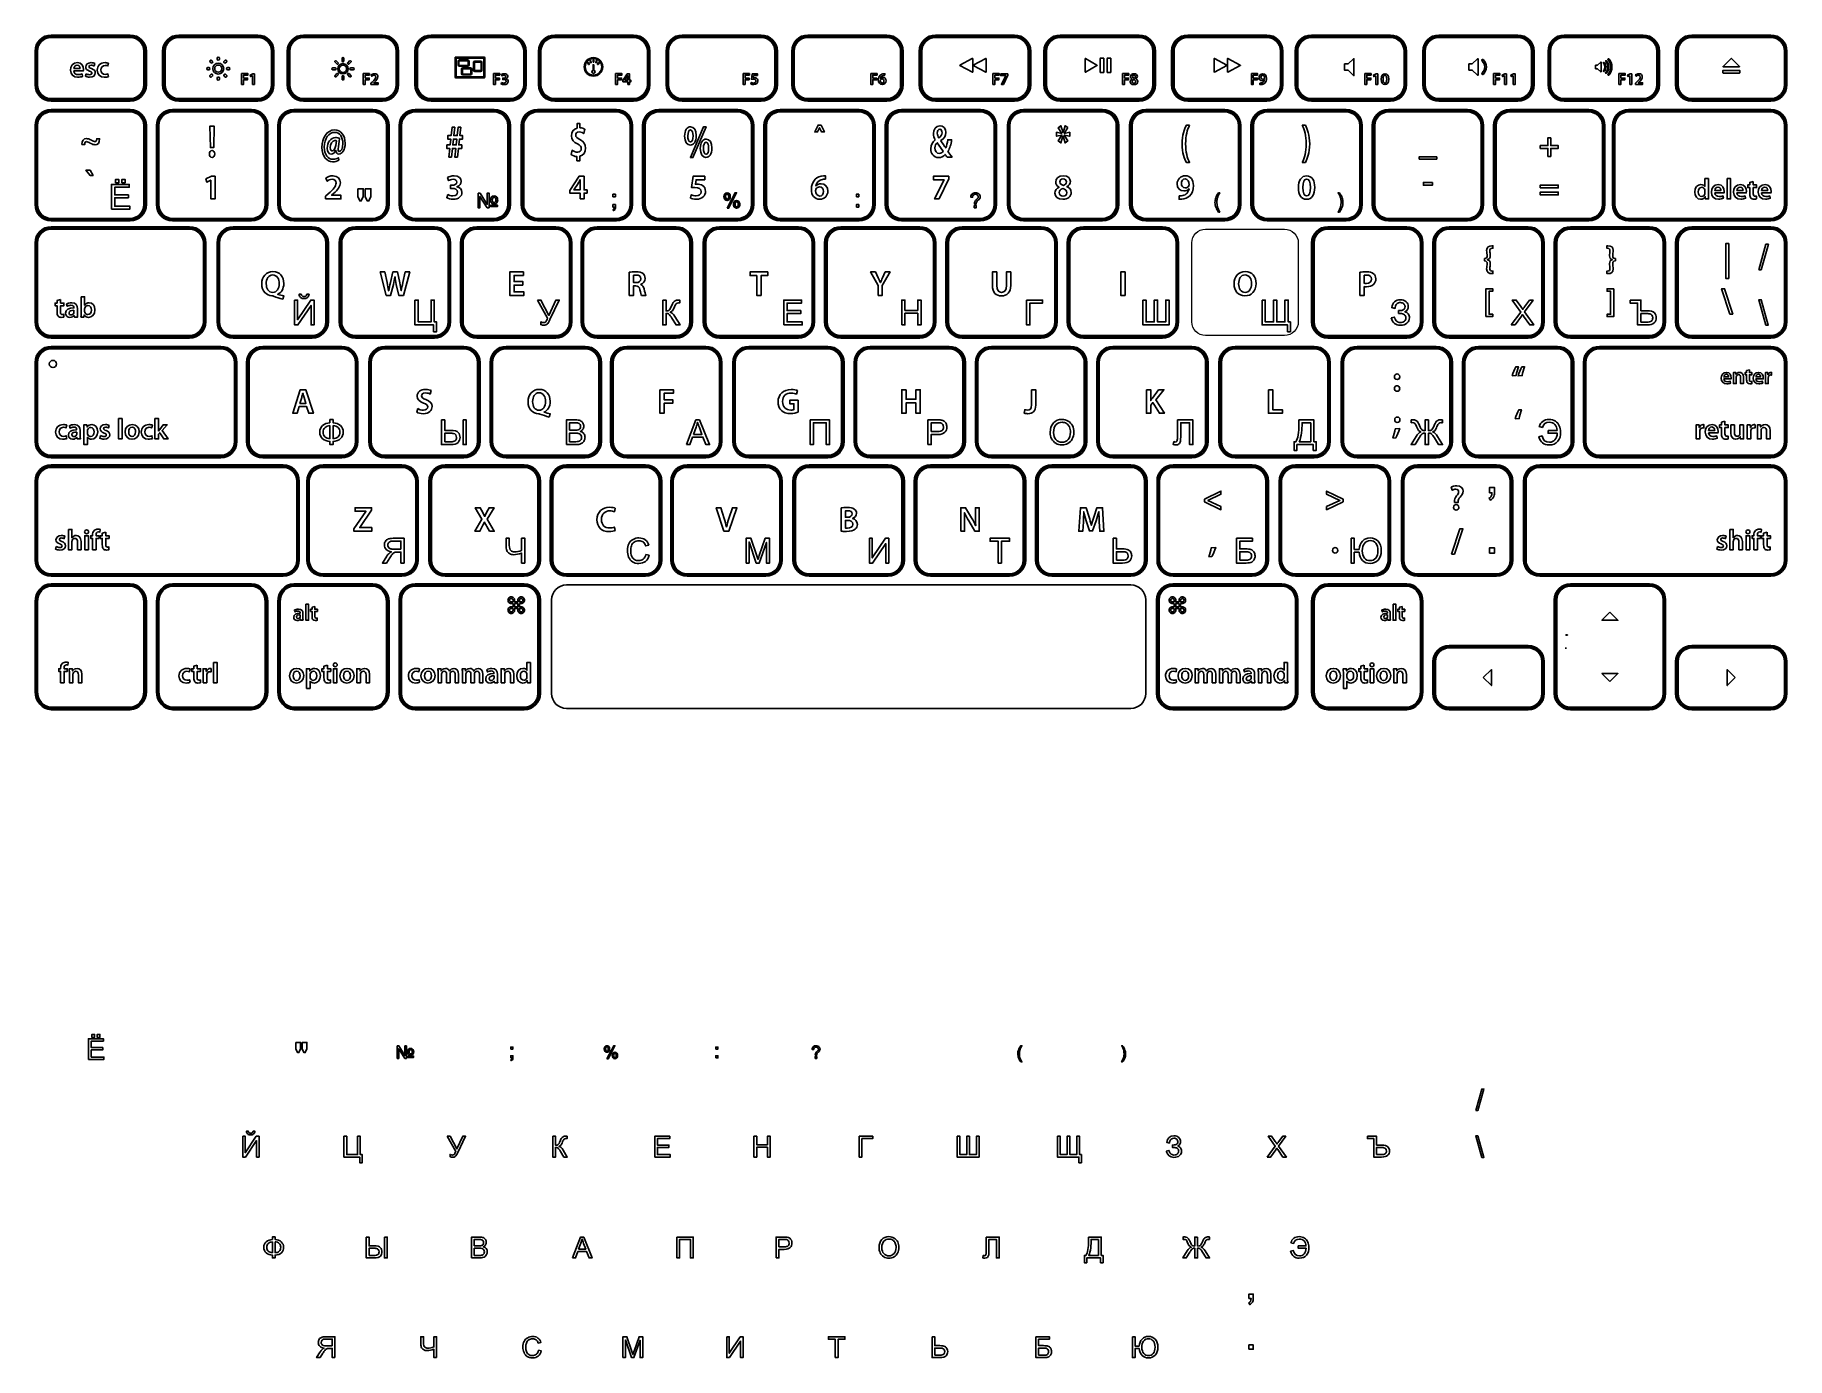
# Model space of a CAD drawing. Header units: millimetres. Extents: x -129 to 142, y -94 to 111.
import ezdxf

# ---------------------------------------------------------------- set-up
doc = ezdxf.new("R2010")
doc.units = ezdxf.units.MM
doc.header["$MEASUREMENT"] = 0
doc.header["$XCLIPFRAME"] = 0
doc.layers.add('layer 1', color=7, linetype='Continuous')
picture_1 = doc.add_image_def('image1.jpg', size_in_pixel=(1211, 148))
picture_2 = doc.add_image_def('image2.jpg', size_in_pixel=(1192, 148))

msp = doc.modelspace()

# ---------------------------------------------------------------- linework, layer by layer
at = {"layer": 'layer 1', "color": 7, "lineweight": 25}
for points, knots in [([(-114.4308, 100.4215), (-114.4308, 100.4215), (-126.6322, 100.4215), (-126.6322, 100.4215), (-126.6322, 100.4215), (-128.0132, 100.4215), (-129.1369, 101.5453), (-129.1369, 102.9266), (-129.1369, 102.9266), (-129.1369, 102.9266), (-129.1369, 108.1285), (-129.1369, 108.1285), (-129.1369, 108.1285), (-129.1369, 109.5091), (-128.0132, 110.633), (-126.6322, 110.633), (-126.6322, 110.633), (-126.6322, 110.633), (-114.4308, 110.633), (-114.4308, 110.633), (-114.4308, 110.633), (-113.0499, 110.633), (-111.9266, 109.5091), (-111.9266, 108.1285), (-111.9266, 108.1285), (-111.9266, 108.1285), (-111.9266, 102.9266), (-111.9266, 102.9266), (-111.9266, 102.9266), (-111.9266, 101.5453), (-113.0499, 100.4215), (-114.4308, 100.4215)], [0, 0, 0, 0, 0.11111111, 0.11111111, 0.11111111, 0.11111111, 0.22222222, 0.22222222, 0.22222222, 0.22222222, 0.33333333, 0.33333333, 0.33333333, 0.33333333, 0.44444444, 0.44444444, 0.44444444, 0.44444444, 0.55555556, 0.55555556, 0.55555556, 0.55555556, 0.66666667, 0.66666667, 0.66666667, 0.66666667, 0.77777778, 0.77777778, 0.77777778, 0.77777778, 1, 1, 1, 1]), ([(-126.6322, 110.2468), (-126.6322, 110.2468), (-126.6322, 110.2468), (-126.6322, 110.2468), (-126.6322, 110.2468), (-127.8006, 110.2468), (-128.7513, 109.2967), (-128.7513, 108.1285), (-128.7513, 108.1285), (-128.7513, 108.1285), (-128.7513, 102.9266), (-128.7513, 102.9266), (-128.7513, 102.9266), (-128.7513, 101.7578), (-127.8006, 100.8071), (-126.6322, 100.8071), (-126.6322, 100.8071), (-126.6322, 100.8071), (-114.4308, 100.8071), (-114.4308, 100.8071), (-114.4308, 100.8071), (-113.2624, 100.8071), (-112.3116, 101.7578), (-112.3116, 102.9266), (-112.3116, 102.9266), (-112.3116, 102.9266), (-112.3116, 108.1285), (-112.3116, 108.1285), (-112.3116, 108.1285), (-112.3116, 109.2967), (-113.2624, 110.2468), (-114.4308, 110.2468), (-114.4308, 110.2468), (-114.4308, 110.2468), (-126.6322, 110.2468), (-126.6322, 110.2468)], [0, 0, 0, 0, 0.1, 0.1, 0.1, 0.1, 0.2, 0.2, 0.2, 0.2, 0.3, 0.3, 0.3, 0.3, 0.4, 0.4, 0.4, 0.4, 0.5, 0.5, 0.5, 0.5, 0.6, 0.6, 0.6, 0.6, 0.7, 0.7, 0.7, 0.7, 0.8, 0.8, 0.8, 0.8, 1, 1, 1, 1]), ([(-94.7167, 100.4215), (-94.7167, 100.4215), (-106.9178, 100.4215), (-106.9178, 100.4215), (-106.9178, 100.4215), (-108.2991, 100.4215), (-109.4222, 101.5453), (-109.4222, 102.9266), (-109.4222, 102.9266), (-109.4222, 102.9266), (-109.4222, 108.1285), (-109.4222, 108.1285), (-109.4222, 108.1285), (-109.4222, 109.5091), (-108.2991, 110.633), (-106.9178, 110.633), (-106.9178, 110.633), (-106.9178, 110.633), (-94.7167, 110.633), (-94.7167, 110.633), (-94.7167, 110.633), (-93.3357, 110.633), (-92.2124, 109.5091), (-92.2124, 108.1285), (-92.2124, 108.1285), (-92.2124, 108.1285), (-92.2124, 102.9266), (-92.2124, 102.9266), (-92.2124, 102.9266), (-92.2124, 101.5453), (-93.3357, 100.4215), (-94.7167, 100.4215)], [0, 0, 0, 0, 0.11111111, 0.11111111, 0.11111111, 0.11111111, 0.22222222, 0.22222222, 0.22222222, 0.22222222, 0.33333333, 0.33333333, 0.33333333, 0.33333333, 0.44444444, 0.44444444, 0.44444444, 0.44444444, 0.55555556, 0.55555556, 0.55555556, 0.55555556, 0.66666667, 0.66666667, 0.66666667, 0.66666667, 0.77777778, 0.77777778, 0.77777778, 0.77777778, 1, 1, 1, 1]), ([(-106.9178, 110.2468), (-106.9178, 110.2468), (-106.9178, 110.2468), (-106.9178, 110.2468), (-106.9178, 110.2468), (-108.0867, 110.2468), (-109.0371, 109.2967), (-109.0371, 108.1285), (-109.0371, 108.1285), (-109.0371, 108.1285), (-109.0371, 102.9266), (-109.0371, 102.9266), (-109.0371, 102.9266), (-109.0371, 101.7578), (-108.0867, 100.8071), (-106.9178, 100.8071), (-106.9178, 100.8071), (-106.9178, 100.8071), (-94.7167, 100.8071), (-94.7167, 100.8071), (-94.7167, 100.8071), (-93.5479, 100.8071), (-92.5979, 101.7578), (-92.5979, 102.9266), (-92.5979, 102.9266), (-92.5979, 102.9266), (-92.5979, 108.1285), (-92.5979, 108.1285), (-92.5979, 108.1285), (-92.5979, 109.2967), (-93.5479, 110.2468), (-94.7167, 110.2468), (-94.7167, 110.2468), (-94.7167, 110.2468), (-106.9178, 110.2468), (-106.9178, 110.2468)], [0, 0, 0, 0, 0.1, 0.1, 0.1, 0.1, 0.2, 0.2, 0.2, 0.2, 0.3, 0.3, 0.3, 0.3, 0.4, 0.4, 0.4, 0.4, 0.5, 0.5, 0.5, 0.5, 0.6, 0.6, 0.6, 0.6, 0.7, 0.7, 0.7, 0.7, 0.8, 0.8, 0.8, 0.8, 1, 1, 1, 1]), ([(-75.4506, 100.4215), (-75.4506, 100.4215), (-87.6518, 100.4215), (-87.6518, 100.4215), (-87.6518, 100.4215), (-89.0327, 100.4215), (-90.1562, 101.5453), (-90.1562, 102.9266), (-90.1562, 102.9266), (-90.1562, 102.9266), (-90.1562, 108.1285), (-90.1562, 108.1285), (-90.1562, 108.1285), (-90.1562, 109.5091), (-89.0327, 110.633), (-87.6518, 110.633), (-87.6518, 110.633), (-87.6518, 110.633), (-75.4506, 110.633), (-75.4506, 110.633), (-75.4506, 110.633), (-74.0696, 110.633), (-72.9462, 109.5091), (-72.9462, 108.1285), (-72.9462, 108.1285), (-72.9462, 108.1285), (-72.9462, 102.9266), (-72.9462, 102.9266), (-72.9462, 102.9266), (-72.9462, 101.5453), (-74.0696, 100.4215), (-75.4506, 100.4215)], [0, 0, 0, 0, 0.11111111, 0.11111111, 0.11111111, 0.11111111, 0.22222222, 0.22222222, 0.22222222, 0.22222222, 0.33333333, 0.33333333, 0.33333333, 0.33333333, 0.44444444, 0.44444444, 0.44444444, 0.44444444, 0.55555556, 0.55555556, 0.55555556, 0.55555556, 0.66666667, 0.66666667, 0.66666667, 0.66666667, 0.77777778, 0.77777778, 0.77777778, 0.77777778, 1, 1, 1, 1]), ([(-87.6518, 110.2468), (-87.6518, 110.2468), (-87.6518, 110.2468), (-87.6518, 110.2468), (-87.6518, 110.2468), (-88.8201, 110.2468), (-89.7709, 109.2967), (-89.7709, 108.1285), (-89.7709, 108.1285), (-89.7709, 108.1285), (-89.7709, 102.9266), (-89.7709, 102.9266), (-89.7709, 102.9266), (-89.7709, 101.7578), (-88.8201, 100.8071), (-87.6518, 100.8071), (-87.6518, 100.8071), (-87.6518, 100.8071), (-75.4506, 100.8071), (-75.4506, 100.8071), (-75.4506, 100.8071), (-74.2815, 100.8071), (-73.3312, 101.7578), (-73.3312, 102.9266), (-73.3312, 102.9266), (-73.3312, 102.9266), (-73.3312, 108.1285), (-73.3312, 108.1285), (-73.3312, 108.1285), (-73.3312, 109.2967), (-74.2815, 110.2468), (-75.4506, 110.2468), (-75.4506, 110.2468), (-75.4506, 110.2468), (-87.6518, 110.2468), (-87.6518, 110.2468)], [0, 0, 0, 0, 0.1, 0.1, 0.1, 0.1, 0.2, 0.2, 0.2, 0.2, 0.3, 0.3, 0.3, 0.3, 0.4, 0.4, 0.4, 0.4, 0.5, 0.5, 0.5, 0.5, 0.6, 0.6, 0.6, 0.6, 0.7, 0.7, 0.7, 0.7, 0.8, 0.8, 0.8, 0.8, 1, 1, 1, 1]), ([(-55.7362, 100.4215), (-55.7362, 100.4215), (-67.9373, 100.4215), (-67.9373, 100.4215), (-67.9373, 100.4215), (-69.3186, 100.4215), (-70.4421, 101.5453), (-70.4421, 102.9266), (-70.4421, 102.9266), (-70.4421, 102.9266), (-70.4421, 108.1285), (-70.4421, 108.1285), (-70.4421, 108.1285), (-70.4421, 109.5091), (-69.3186, 110.633), (-67.9373, 110.633), (-67.9373, 110.633), (-67.9373, 110.633), (-55.7362, 110.633), (-55.7362, 110.633), (-55.7362, 110.633), (-54.3555, 110.633), (-53.2319, 109.5091), (-53.2319, 108.1285), (-53.2319, 108.1285), (-53.2319, 108.1285), (-53.2319, 102.9266), (-53.2319, 102.9266), (-53.2319, 102.9266), (-53.2319, 101.5453), (-54.3555, 100.4215), (-55.7362, 100.4215)], [0, 0, 0, 0, 0.11111111, 0.11111111, 0.11111111, 0.11111111, 0.22222222, 0.22222222, 0.22222222, 0.22222222, 0.33333333, 0.33333333, 0.33333333, 0.33333333, 0.44444444, 0.44444444, 0.44444444, 0.44444444, 0.55555556, 0.55555556, 0.55555556, 0.55555556, 0.66666667, 0.66666667, 0.66666667, 0.66666667, 0.77777778, 0.77777778, 0.77777778, 0.77777778, 1, 1, 1, 1]), ([(-67.9373, 110.2468), (-67.9373, 110.2468), (-67.9373, 110.2468), (-67.9373, 110.2468), (-67.9373, 110.2468), (-69.1059, 110.2468), (-70.0566, 109.2967), (-70.0566, 108.1285), (-70.0566, 108.1285), (-70.0566, 108.1285), (-70.0566, 102.9266), (-70.0566, 102.9266), (-70.0566, 102.9266), (-70.0566, 101.7578), (-69.1059, 100.8071), (-67.9373, 100.8071), (-67.9373, 100.8071), (-67.9373, 100.8071), (-55.7362, 100.8071), (-55.7362, 100.8071), (-55.7362, 100.8071), (-54.5675, 100.8071), (-53.6169, 101.7578), (-53.6169, 102.9266), (-53.6169, 102.9266), (-53.6169, 102.9266), (-53.6169, 108.1285), (-53.6169, 108.1285), (-53.6169, 108.1285), (-53.6169, 109.2967), (-54.5675, 110.2468), (-55.7362, 110.2468), (-55.7362, 110.2468), (-55.7362, 110.2468), (-67.9373, 110.2468), (-67.9373, 110.2468)], [0, 0, 0, 0, 0.1, 0.1, 0.1, 0.1, 0.2, 0.2, 0.2, 0.2, 0.3, 0.3, 0.3, 0.3, 0.4, 0.4, 0.4, 0.4, 0.5, 0.5, 0.5, 0.5, 0.6, 0.6, 0.6, 0.6, 0.7, 0.7, 0.7, 0.7, 0.8, 0.8, 0.8, 0.8, 1, 1, 1, 1]), ([(-36.6307, 100.4215), (-36.6307, 100.4215), (-48.8321, 100.4215), (-48.8321, 100.4215), (-48.8321, 100.4215), (-50.2135, 100.4215), (-51.3372, 101.5453), (-51.3372, 102.9266), (-51.3372, 102.9266), (-51.3372, 102.9266), (-51.3372, 108.1285), (-51.3372, 108.1285), (-51.3372, 108.1285), (-51.3372, 109.5091), (-50.2135, 110.633), (-48.8321, 110.633), (-48.8321, 110.633), (-48.8321, 110.633), (-36.6307, 110.633), (-36.6307, 110.633), (-36.6307, 110.633), (-35.2498, 110.633), (-34.1266, 109.5091), (-34.1266, 108.1285), (-34.1266, 108.1285), (-34.1266, 108.1285), (-34.1266, 102.9266), (-34.1266, 102.9266), (-34.1266, 102.9266), (-34.1266, 101.5453), (-35.2498, 100.4215), (-36.6307, 100.4215)], [0, 0, 0, 0, 0.11111111, 0.11111111, 0.11111111, 0.11111111, 0.22222222, 0.22222222, 0.22222222, 0.22222222, 0.33333333, 0.33333333, 0.33333333, 0.33333333, 0.44444444, 0.44444444, 0.44444444, 0.44444444, 0.55555556, 0.55555556, 0.55555556, 0.55555556, 0.66666667, 0.66666667, 0.66666667, 0.66666667, 0.77777778, 0.77777778, 0.77777778, 0.77777778, 1, 1, 1, 1]), ([(-48.8321, 110.2468), (-48.8321, 110.2468), (-48.8321, 110.2468), (-48.8321, 110.2468), (-48.8321, 110.2468), (-50.0008, 110.2468), (-50.9516, 109.2967), (-50.9516, 108.1285), (-50.9516, 108.1285), (-50.9516, 108.1285), (-50.9516, 102.9266), (-50.9516, 102.9266), (-50.9516, 102.9266), (-50.9516, 101.7578), (-50.0008, 100.8071), (-48.8321, 100.8071), (-48.8321, 100.8071), (-48.8321, 100.8071), (-36.6307, 100.8071), (-36.6307, 100.8071), (-36.6307, 100.8071), (-35.4622, 100.8071), (-34.5128, 101.7578), (-34.5128, 102.9266), (-34.5128, 102.9266), (-34.5128, 102.9266), (-34.5128, 108.1285), (-34.5128, 108.1285), (-34.5128, 108.1285), (-34.5128, 109.2967), (-35.4622, 110.2468), (-36.6307, 110.2468), (-36.6307, 110.2468), (-36.6307, 110.2468), (-48.8321, 110.2468), (-48.8321, 110.2468)], [0, 0, 0, 0, 0.1, 0.1, 0.1, 0.1, 0.2, 0.2, 0.2, 0.2, 0.3, 0.3, 0.3, 0.3, 0.4, 0.4, 0.4, 0.4, 0.5, 0.5, 0.5, 0.5, 0.6, 0.6, 0.6, 0.6, 0.7, 0.7, 0.7, 0.7, 0.8, 0.8, 0.8, 0.8, 1, 1, 1, 1]), ([(-16.9169, 100.4215), (-16.9169, 100.4215), (-29.1177, 100.4215), (-29.1177, 100.4215), (-29.1177, 100.4215), (-30.4997, 100.4215), (-31.6228, 101.5453), (-31.6228, 102.9266), (-31.6228, 102.9266), (-31.6228, 102.9266), (-31.6228, 108.1285), (-31.6228, 108.1285), (-31.6228, 108.1285), (-31.6228, 109.5091), (-30.4997, 110.633), (-29.1177, 110.633), (-29.1177, 110.633), (-29.1177, 110.633), (-16.9169, 110.633), (-16.9169, 110.633), (-16.9169, 110.633), (-15.5362, 110.633), (-14.4131, 109.5091), (-14.4131, 108.1285), (-14.4131, 108.1285), (-14.4131, 108.1285), (-14.4131, 102.9266), (-14.4131, 102.9266), (-14.4131, 102.9266), (-14.4131, 101.5453), (-15.5362, 100.4215), (-16.9169, 100.4215)], [0, 0, 0, 0, 0.11111111, 0.11111111, 0.11111111, 0.11111111, 0.22222222, 0.22222222, 0.22222222, 0.22222222, 0.33333333, 0.33333333, 0.33333333, 0.33333333, 0.44444444, 0.44444444, 0.44444444, 0.44444444, 0.55555556, 0.55555556, 0.55555556, 0.55555556, 0.66666667, 0.66666667, 0.66666667, 0.66666667, 0.77777778, 0.77777778, 0.77777778, 0.77777778, 1, 1, 1, 1]), ([(-29.1177, 110.2468), (-29.1177, 110.2468), (-29.1177, 110.2468), (-29.1177, 110.2468), (-29.1177, 110.2468), (-30.2864, 110.2468), (-31.2368, 109.2967), (-31.2368, 108.1285), (-31.2368, 108.1285), (-31.2368, 108.1285), (-31.2368, 102.9266), (-31.2368, 102.9266), (-31.2368, 102.9266), (-31.2368, 101.7578), (-30.2864, 100.8071), (-29.1177, 100.8071), (-29.1177, 100.8071), (-29.1177, 100.8071), (-16.9169, 100.8071), (-16.9169, 100.8071), (-16.9169, 100.8071), (-15.7495, 100.8071), (-14.7974, 101.7578), (-14.7974, 102.9266), (-14.7974, 102.9266), (-14.7974, 102.9266), (-14.7974, 108.1285), (-14.7974, 108.1285), (-14.7974, 108.1285), (-14.7974, 109.2967), (-15.7495, 110.2468), (-16.9169, 110.2468), (-16.9169, 110.2468), (-16.9169, 110.2468), (-29.1177, 110.2468), (-29.1177, 110.2468)], [0, 0, 0, 0, 0.1, 0.1, 0.1, 0.1, 0.2, 0.2, 0.2, 0.2, 0.3, 0.3, 0.3, 0.3, 0.4, 0.4, 0.4, 0.4, 0.5, 0.5, 0.5, 0.5, 0.6, 0.6, 0.6, 0.6, 0.7, 0.7, 0.7, 0.7, 0.8, 0.8, 0.8, 0.8, 1, 1, 1, 1]), ([(2.5093, 100.4215), (2.5093, 100.4215), (-9.6923, 100.4215), (-9.6923, 100.4215), (-9.6923, 100.4215), (-11.0733, 100.4215), (-12.1962, 101.5453), (-12.1962, 102.9266), (-12.1962, 102.9266), (-12.1962, 102.9266), (-12.1962, 108.1285), (-12.1962, 108.1285), (-12.1962, 108.1285), (-12.1962, 109.5091), (-11.0733, 110.633), (-9.6923, 110.633), (-9.6923, 110.633), (-9.6923, 110.633), (2.5093, 110.633), (2.5093, 110.633), (2.5093, 110.633), (3.89, 110.633), (5.0131, 109.5091), (5.0131, 108.1285), (5.0131, 108.1285), (5.0131, 108.1285), (5.0131, 102.9266), (5.0131, 102.9266), (5.0131, 102.9266), (5.0131, 101.5453), (3.89, 100.4215), (2.5093, 100.4215)], [0, 0, 0, 0, 0.11111111, 0.11111111, 0.11111111, 0.11111111, 0.22222222, 0.22222222, 0.22222222, 0.22222222, 0.33333333, 0.33333333, 0.33333333, 0.33333333, 0.44444444, 0.44444444, 0.44444444, 0.44444444, 0.55555556, 0.55555556, 0.55555556, 0.55555556, 0.66666667, 0.66666667, 0.66666667, 0.66666667, 0.77777778, 0.77777778, 0.77777778, 0.77777778, 1, 1, 1, 1]), ([(-9.6923, 110.2468), (-9.6923, 110.2468), (-9.6923, 110.2468), (-9.6923, 110.2468), (-9.6923, 110.2468), (-10.8614, 110.2468), (-11.811, 109.2967), (-11.811, 108.1285), (-11.811, 108.1285), (-11.811, 108.1285), (-11.811, 102.9266), (-11.811, 102.9266), (-11.811, 102.9266), (-11.811, 101.7578), (-10.8614, 100.8071), (-9.6923, 100.8071), (-9.6923, 100.8071), (-9.6923, 100.8071), (2.5093, 100.8071), (2.5093, 100.8071), (2.5093, 100.8071), (3.6771, 100.8071), (4.6277, 101.7578), (4.6277, 102.9266), (4.6277, 102.9266), (4.6277, 102.9266), (4.6277, 108.1285), (4.6277, 108.1285), (4.6277, 108.1285), (4.6277, 109.2967), (3.6771, 110.2468), (2.5093, 110.2468), (2.5093, 110.2468), (2.5093, 110.2468), (-9.6923, 110.2468), (-9.6923, 110.2468)], [0, 0, 0, 0, 0.1, 0.1, 0.1, 0.1, 0.2, 0.2, 0.2, 0.2, 0.3, 0.3, 0.3, 0.3, 0.4, 0.4, 0.4, 0.4, 0.5, 0.5, 0.5, 0.5, 0.6, 0.6, 0.6, 0.6, 0.7, 0.7, 0.7, 0.7, 0.8, 0.8, 0.8, 0.8, 1, 1, 1, 1]), ([(22.2229, 100.4215), (22.2229, 100.4215), (10.0221, 100.4215), (10.0221, 100.4215), (10.0221, 100.4215), (8.641, 100.4215), (7.5176, 101.5453), (7.5176, 102.9266), (7.5176, 102.9266), (7.5176, 102.9266), (7.5176, 108.1285), (7.5176, 108.1285), (7.5176, 108.1285), (7.5176, 109.5091), (8.641, 110.633), (10.0221, 110.633), (10.0221, 110.633), (10.0221, 110.633), (22.2229, 110.633), (22.2229, 110.633), (22.2229, 110.633), (23.6032, 110.633), (24.7272, 109.5091), (24.7272, 108.1285), (24.7272, 108.1285), (24.7272, 108.1285), (24.7272, 102.9266), (24.7272, 102.9266), (24.7272, 102.9266), (24.7272, 101.5453), (23.6032, 100.4215), (22.2229, 100.4215)], [0, 0, 0, 0, 0.11111111, 0.11111111, 0.11111111, 0.11111111, 0.22222222, 0.22222222, 0.22222222, 0.22222222, 0.33333333, 0.33333333, 0.33333333, 0.33333333, 0.44444444, 0.44444444, 0.44444444, 0.44444444, 0.55555556, 0.55555556, 0.55555556, 0.55555556, 0.66666667, 0.66666667, 0.66666667, 0.66666667, 0.77777778, 0.77777778, 0.77777778, 0.77777778, 1, 1, 1, 1]), ([(10.0221, 110.2468), (10.0221, 110.2468), (10.0221, 110.2468), (10.0221, 110.2468), (10.0221, 110.2468), (8.8527, 110.2468), (7.9032, 109.2967), (7.9032, 108.1285), (7.9032, 108.1285), (7.9032, 108.1285), (7.9032, 102.9266), (7.9032, 102.9266), (7.9032, 102.9266), (7.9032, 101.7578), (8.8527, 100.8071), (10.0221, 100.8071), (10.0221, 100.8071), (10.0221, 100.8071), (22.2229, 100.8071), (22.2229, 100.8071), (22.2229, 100.8071), (23.3909, 100.8071), (24.343, 101.7578), (24.343, 102.9266), (24.343, 102.9266), (24.343, 102.9266), (24.343, 108.1285), (24.343, 108.1285), (24.343, 108.1285), (24.343, 109.2967), (23.3909, 110.2468), (22.2229, 110.2468), (22.2229, 110.2468), (22.2229, 110.2468), (10.0221, 110.2468), (10.0221, 110.2468)], [0, 0, 0, 0, 0.1, 0.1, 0.1, 0.1, 0.2, 0.2, 0.2, 0.2, 0.3, 0.3, 0.3, 0.3, 0.4, 0.4, 0.4, 0.4, 0.5, 0.5, 0.5, 0.5, 0.6, 0.6, 0.6, 0.6, 0.7, 0.7, 0.7, 0.7, 0.8, 0.8, 0.8, 0.8, 1, 1, 1, 1]), ([(41.4895, 100.4215), (41.4895, 100.4215), (29.2875, 100.4215), (29.2875, 100.4215), (29.2875, 100.4215), (27.9074, 100.4215), (26.7835, 101.5453), (26.7835, 102.9266), (26.7835, 102.9266), (26.7835, 102.9266), (26.7835, 108.1285), (26.7835, 108.1285), (26.7835, 108.1285), (26.7835, 109.5091), (27.9074, 110.633), (29.2875, 110.633), (29.2875, 110.633), (29.2875, 110.633), (41.4895, 110.633), (41.4895, 110.633), (41.4895, 110.633), (42.8692, 110.633), (43.9935, 109.5091), (43.9935, 108.1285), (43.9935, 108.1285), (43.9935, 108.1285), (43.9935, 102.9266), (43.9935, 102.9266), (43.9935, 102.9266), (43.9935, 101.5453), (42.8692, 100.4215), (41.4895, 100.4215)], [0, 0, 0, 0, 0.11111111, 0.11111111, 0.11111111, 0.11111111, 0.22222222, 0.22222222, 0.22222222, 0.22222222, 0.33333333, 0.33333333, 0.33333333, 0.33333333, 0.44444444, 0.44444444, 0.44444444, 0.44444444, 0.55555556, 0.55555556, 0.55555556, 0.55555556, 0.66666667, 0.66666667, 0.66666667, 0.66666667, 0.77777778, 0.77777778, 0.77777778, 0.77777778, 1, 1, 1, 1]), ([(29.2875, 110.2468), (29.2875, 110.2468), (29.2875, 110.2468), (29.2875, 110.2468), (29.2875, 110.2468), (28.1197, 110.2468), (27.1686, 109.2967), (27.1686, 108.1285), (27.1686, 108.1285), (27.1686, 108.1285), (27.1686, 102.9266), (27.1686, 102.9266), (27.1686, 102.9266), (27.1686, 101.7578), (28.1197, 100.8071), (29.2875, 100.8071), (29.2875, 100.8071), (29.2875, 100.8071), (41.4895, 100.8071), (41.4895, 100.8071), (41.4895, 100.8071), (42.6573, 100.8071), (43.609, 101.7578), (43.609, 102.9266), (43.609, 102.9266), (43.609, 102.9266), (43.609, 108.1285), (43.609, 108.1285), (43.609, 108.1285), (43.609, 109.2967), (42.6573, 110.2468), (41.4895, 110.2468), (41.4895, 110.2468), (41.4895, 110.2468), (29.2875, 110.2468), (29.2875, 110.2468)], [0, 0, 0, 0, 0.1, 0.1, 0.1, 0.1, 0.2, 0.2, 0.2, 0.2, 0.3, 0.3, 0.3, 0.3, 0.4, 0.4, 0.4, 0.4, 0.5, 0.5, 0.5, 0.5, 0.6, 0.6, 0.6, 0.6, 0.7, 0.7, 0.7, 0.7, 0.8, 0.8, 0.8, 0.8, 1, 1, 1, 1]), ([(61.203, 100.4215), (61.203, 100.4215), (49.0022, 100.4215), (49.0022, 100.4215), (49.0022, 100.4215), (47.6205, 100.4215), (46.4977, 101.5453), (46.4977, 102.9266), (46.4977, 102.9266), (46.4977, 102.9266), (46.4977, 108.1285), (46.4977, 108.1285), (46.4977, 108.1285), (46.4977, 109.5091), (47.6205, 110.633), (49.0022, 110.633), (49.0022, 110.633), (49.0022, 110.633), (61.203, 110.633), (61.203, 110.633), (61.203, 110.633), (62.5847, 110.633), (63.7081, 109.5091), (63.7081, 108.1285), (63.7081, 108.1285), (63.7081, 108.1285), (63.7081, 102.9266), (63.7081, 102.9266), (63.7081, 102.9266), (63.7081, 101.5453), (62.5847, 100.4215), (61.203, 100.4215)], [0, 0, 0, 0, 0.11111111, 0.11111111, 0.11111111, 0.11111111, 0.22222222, 0.22222222, 0.22222222, 0.22222222, 0.33333333, 0.33333333, 0.33333333, 0.33333333, 0.44444444, 0.44444444, 0.44444444, 0.44444444, 0.55555556, 0.55555556, 0.55555556, 0.55555556, 0.66666667, 0.66666667, 0.66666667, 0.66666667, 0.77777778, 0.77777778, 0.77777778, 0.77777778, 1, 1, 1, 1]), ([(49.0022, 110.2468), (49.0022, 110.2468), (49.0022, 110.2468), (49.0022, 110.2468), (49.0022, 110.2468), (47.8338, 110.2468), (46.8831, 109.2967), (46.8831, 108.1285), (46.8831, 108.1285), (46.8831, 108.1285), (46.8831, 102.9266), (46.8831, 102.9266), (46.8831, 102.9266), (46.8831, 101.7578), (47.8338, 100.8071), (49.0022, 100.8071), (49.0022, 100.8071), (49.0022, 100.8071), (61.203, 100.8071), (61.203, 100.8071), (61.203, 100.8071), (62.372, 100.8071), (63.3231, 101.7578), (63.3231, 102.9266), (63.3231, 102.9266), (63.3231, 102.9266), (63.3231, 108.1285), (63.3231, 108.1285), (63.3231, 108.1285), (63.3231, 109.2967), (62.372, 110.2468), (61.203, 110.2468), (61.203, 110.2468), (61.203, 110.2468), (49.0022, 110.2468), (49.0022, 110.2468)], [0, 0, 0, 0, 0.1, 0.1, 0.1, 0.1, 0.2, 0.2, 0.2, 0.2, 0.3, 0.3, 0.3, 0.3, 0.4, 0.4, 0.4, 0.4, 0.5, 0.5, 0.5, 0.5, 0.6, 0.6, 0.6, 0.6, 0.7, 0.7, 0.7, 0.7, 0.8, 0.8, 0.8, 0.8, 1, 1, 1, 1]), ([(80.3085, 100.4215), (80.3085, 100.4215), (68.1066, 100.4215), (68.1066, 100.4215), (68.1066, 100.4215), (66.726, 100.4215), (65.6021, 101.5453), (65.6021, 102.9266), (65.6021, 102.9266), (65.6021, 102.9266), (65.6021, 108.1285), (65.6021, 108.1285), (65.6021, 108.1285), (65.6021, 109.5091), (66.726, 110.633), (68.1066, 110.633), (68.1066, 110.633), (68.1066, 110.633), (80.3085, 110.633), (80.3085, 110.633), (80.3085, 110.633), (81.6897, 110.633), (82.8126, 109.5091), (82.8126, 108.1285), (82.8126, 108.1285), (82.8126, 108.1285), (82.8126, 102.9266), (82.8126, 102.9266), (82.8126, 102.9266), (82.8126, 101.5453), (81.6897, 100.4215), (80.3085, 100.4215)], [0, 0, 0, 0, 0.11111111, 0.11111111, 0.11111111, 0.11111111, 0.22222222, 0.22222222, 0.22222222, 0.22222222, 0.33333333, 0.33333333, 0.33333333, 0.33333333, 0.44444444, 0.44444444, 0.44444444, 0.44444444, 0.55555556, 0.55555556, 0.55555556, 0.55555556, 0.66666667, 0.66666667, 0.66666667, 0.66666667, 0.77777778, 0.77777778, 0.77777778, 0.77777778, 1, 1, 1, 1]), ([(68.1066, 110.2468), (68.1066, 110.2468), (68.1066, 110.2468), (68.1066, 110.2468), (68.1066, 110.2468), (66.9387, 110.2468), (65.9881, 109.2967), (65.9881, 108.1285), (65.9881, 108.1285), (65.9881, 108.1285), (65.9881, 102.9266), (65.9881, 102.9266), (65.9881, 102.9266), (65.9881, 101.7578), (66.9387, 100.8071), (68.1066, 100.8071), (68.1066, 100.8071), (68.1066, 100.8071), (80.3085, 100.8071), (80.3085, 100.8071), (80.3085, 100.8071), (81.4774, 100.8071), (82.4266, 101.7578), (82.4266, 102.9266), (82.4266, 102.9266), (82.4266, 102.9266), (82.4266, 108.1285), (82.4266, 108.1285), (82.4266, 108.1285), (82.4266, 109.2967), (81.4774, 110.2468), (80.3085, 110.2468), (80.3085, 110.2468), (80.3085, 110.2468), (68.1066, 110.2468), (68.1066, 110.2468)], [0, 0, 0, 0, 0.1, 0.1, 0.1, 0.1, 0.2, 0.2, 0.2, 0.2, 0.3, 0.3, 0.3, 0.3, 0.4, 0.4, 0.4, 0.4, 0.5, 0.5, 0.5, 0.5, 0.6, 0.6, 0.6, 0.6, 0.7, 0.7, 0.7, 0.7, 0.8, 0.8, 0.8, 0.8, 1, 1, 1, 1]), ([(100.023, 100.4215), (100.023, 100.4215), (87.8218, 100.4215), (87.8218, 100.4215), (87.8218, 100.4215), (86.4405, 100.4215), (85.3177, 101.5453), (85.3177, 102.9266), (85.3177, 102.9266), (85.3177, 102.9266), (85.3177, 108.1285), (85.3177, 108.1285), (85.3177, 108.1285), (85.3177, 109.5091), (86.4405, 110.633), (87.8218, 110.633), (87.8218, 110.633), (87.8218, 110.633), (100.023, 110.633), (100.023, 110.633), (100.023, 110.633), (101.4033, 110.633), (102.5273, 109.5091), (102.5273, 108.1285), (102.5273, 108.1285), (102.5273, 108.1285), (102.5273, 102.9266), (102.5273, 102.9266), (102.5273, 102.9266), (102.5273, 101.5453), (101.4033, 100.4215), (100.023, 100.4215)], [0, 0, 0, 0, 0.11111111, 0.11111111, 0.11111111, 0.11111111, 0.22222222, 0.22222222, 0.22222222, 0.22222222, 0.33333333, 0.33333333, 0.33333333, 0.33333333, 0.44444444, 0.44444444, 0.44444444, 0.44444444, 0.55555556, 0.55555556, 0.55555556, 0.55555556, 0.66666667, 0.66666667, 0.66666667, 0.66666667, 0.77777778, 0.77777778, 0.77777778, 0.77777778, 1, 1, 1, 1]), ([(87.8218, 110.2468), (87.8218, 110.2468), (87.8218, 110.2468), (87.8218, 110.2468), (87.8218, 110.2468), (86.6528, 110.2468), (85.7027, 109.2967), (85.7027, 108.1285), (85.7027, 108.1285), (85.7027, 108.1285), (85.7027, 102.9266), (85.7027, 102.9266), (85.7027, 102.9266), (85.7027, 101.7578), (86.6528, 100.8071), (87.8218, 100.8071), (87.8218, 100.8071), (87.8218, 100.8071), (100.023, 100.8071), (100.023, 100.8071), (100.023, 100.8071), (101.1904, 100.8071), (102.1411, 101.7578), (102.1411, 102.9266), (102.1411, 102.9266), (102.1411, 102.9266), (102.1411, 108.1285), (102.1411, 108.1285), (102.1411, 108.1285), (102.1411, 109.2967), (101.1904, 110.2468), (100.023, 110.2468), (100.023, 110.2468), (100.023, 110.2468), (87.8218, 110.2468), (87.8218, 110.2468)], [0, 0, 0, 0, 0.1, 0.1, 0.1, 0.1, 0.2, 0.2, 0.2, 0.2, 0.3, 0.3, 0.3, 0.3, 0.4, 0.4, 0.4, 0.4, 0.5, 0.5, 0.5, 0.5, 0.6, 0.6, 0.6, 0.6, 0.7, 0.7, 0.7, 0.7, 0.8, 0.8, 0.8, 0.8, 1, 1, 1, 1]), ([(119.3845, 100.4215), (119.3845, 100.4215), (107.1831, 100.4215), (107.1831, 100.4215), (107.1831, 100.4215), (105.8018, 100.4215), (104.679, 101.5453), (104.679, 102.9266), (104.679, 102.9266), (104.679, 102.9266), (104.679, 108.1285), (104.679, 108.1285), (104.679, 108.1285), (104.679, 109.5091), (105.8018, 110.633), (107.1831, 110.633), (107.1831, 110.633), (107.1831, 110.633), (119.3845, 110.633), (119.3845, 110.633), (119.3845, 110.633), (120.7648, 110.633), (121.889, 109.5091), (121.889, 108.1285), (121.889, 108.1285), (121.889, 108.1285), (121.889, 102.9266), (121.889, 102.9266), (121.889, 102.9266), (121.889, 101.5453), (120.7648, 100.4215), (119.3845, 100.4215)], [0, 0, 0, 0, 0.11111111, 0.11111111, 0.11111111, 0.11111111, 0.22222222, 0.22222222, 0.22222222, 0.22222222, 0.33333333, 0.33333333, 0.33333333, 0.33333333, 0.44444444, 0.44444444, 0.44444444, 0.44444444, 0.55555556, 0.55555556, 0.55555556, 0.55555556, 0.66666667, 0.66666667, 0.66666667, 0.66666667, 0.77777778, 0.77777778, 0.77777778, 0.77777778, 1, 1, 1, 1]), ([(107.1831, 110.2468), (107.1831, 110.2468), (107.1831, 110.2468), (107.1831, 110.2468), (107.1831, 110.2468), (106.0147, 110.2468), (105.064, 109.2967), (105.064, 108.1285), (105.064, 108.1285), (105.064, 108.1285), (105.064, 102.9266), (105.064, 102.9266), (105.064, 102.9266), (105.064, 101.7578), (106.0147, 100.8071), (107.1831, 100.8071), (107.1831, 100.8071), (107.1831, 100.8071), (119.3845, 100.8071), (119.3845, 100.8071), (119.3845, 100.8071), (120.5519, 100.8071), (121.503, 101.7578), (121.503, 102.9266), (121.503, 102.9266), (121.503, 102.9266), (121.503, 108.1285), (121.503, 108.1285), (121.503, 108.1285), (121.503, 109.2967), (120.5519, 110.2468), (119.3845, 110.2468), (119.3845, 110.2468), (119.3845, 110.2468), (107.1831, 110.2468), (107.1831, 110.2468)], [0, 0, 0, 0, 0.1, 0.1, 0.1, 0.1, 0.2, 0.2, 0.2, 0.2, 0.3, 0.3, 0.3, 0.3, 0.4, 0.4, 0.4, 0.4, 0.5, 0.5, 0.5, 0.5, 0.6, 0.6, 0.6, 0.6, 0.7, 0.7, 0.7, 0.7, 0.8, 0.8, 0.8, 0.8, 1, 1, 1, 1]), ([(139.098, 100.4215), (139.098, 100.4215), (126.8981, 100.4215), (126.8981, 100.4215), (126.8981, 100.4215), (125.516, 100.4215), (124.3926, 101.5453), (124.3926, 102.9266), (124.3926, 102.9266), (124.3926, 102.9266), (124.3926, 108.1285), (124.3926, 108.1285), (124.3926, 108.1285), (124.3926, 109.5091), (125.516, 110.633), (126.8981, 110.633), (126.8981, 110.633), (126.8981, 110.633), (139.098, 110.633), (139.098, 110.633), (139.098, 110.633), (140.4793, 110.633), (141.6026, 109.5091), (141.6026, 108.1285), (141.6026, 108.1285), (141.6026, 108.1285), (141.6026, 102.9266), (141.6026, 102.9266), (141.6026, 102.9266), (141.6026, 101.5453), (140.4793, 100.4215), (139.098, 100.4215)], [0, 0, 0, 0, 0.11111111, 0.11111111, 0.11111111, 0.11111111, 0.22222222, 0.22222222, 0.22222222, 0.22222222, 0.33333333, 0.33333333, 0.33333333, 0.33333333, 0.44444444, 0.44444444, 0.44444444, 0.44444444, 0.55555556, 0.55555556, 0.55555556, 0.55555556, 0.66666667, 0.66666667, 0.66666667, 0.66666667, 0.77777778, 0.77777778, 0.77777778, 0.77777778, 1, 1, 1, 1]), ([(126.8981, 110.2468), (126.8981, 110.2468), (126.8981, 110.2468), (126.8981, 110.2468), (126.8981, 110.2468), (125.7288, 110.2468), (124.7777, 109.2967), (124.7777, 108.1285), (124.7777, 108.1285), (124.7777, 108.1285), (124.7777, 102.9266), (124.7777, 102.9266), (124.7777, 102.9266), (124.7777, 101.7578), (125.7288, 100.8071), (126.8981, 100.8071), (126.8981, 100.8071), (126.8981, 100.8071), (139.098, 100.8071), (139.098, 100.8071), (139.098, 100.8071), (140.2669, 100.8071), (141.2176, 101.7578), (141.2176, 102.9266), (141.2176, 102.9266), (141.2176, 102.9266), (141.2176, 108.1285), (141.2176, 108.1285), (141.2176, 108.1285), (141.2176, 109.2967), (140.2669, 110.2468), (139.098, 110.2468), (139.098, 110.2468), (139.098, 110.2468), (126.8981, 110.2468), (126.8981, 110.2468)], [0, 0, 0, 0, 0.1, 0.1, 0.1, 0.1, 0.2, 0.2, 0.2, 0.2, 0.3, 0.3, 0.3, 0.3, 0.4, 0.4, 0.4, 0.4, 0.5, 0.5, 0.5, 0.5, 0.6, 0.6, 0.6, 0.6, 0.7, 0.7, 0.7, 0.7, 0.8, 0.8, 0.8, 0.8, 1, 1, 1, 1]), ([(-114.4308, 81.9277), (-114.4308, 81.9277), (-126.6322, 81.9277), (-126.6322, 81.9277), (-126.6322, 81.9277), (-128.0132, 81.9277), (-129.1369, 83.0511), (-129.1369, 84.4318), (-129.1369, 84.4318), (-129.1369, 84.4318), (-129.1369, 96.6332), (-129.1369, 96.6332), (-129.1369, 96.6332), (-129.1369, 98.0143), (-128.0132, 99.1377), (-126.6322, 99.1377), (-126.6322, 99.1377), (-126.6322, 99.1377), (-114.4308, 99.1377), (-114.4308, 99.1377), (-114.4308, 99.1377), (-113.0499, 99.1377), (-111.9266, 98.0143), (-111.9266, 96.6332), (-111.9266, 96.6332), (-111.9266, 96.6332), (-111.9266, 84.4318), (-111.9266, 84.4318), (-111.9266, 84.4318), (-111.9266, 83.0511), (-113.0499, 81.9277), (-114.4308, 81.9277)], [0, 0, 0, 0, 0.11111111, 0.11111111, 0.11111111, 0.11111111, 0.22222222, 0.22222222, 0.22222222, 0.22222222, 0.33333333, 0.33333333, 0.33333333, 0.33333333, 0.44444444, 0.44444444, 0.44444444, 0.44444444, 0.55555556, 0.55555556, 0.55555556, 0.55555556, 0.66666667, 0.66666667, 0.66666667, 0.66666667, 0.77777778, 0.77777778, 0.77777778, 0.77777778, 1, 1, 1, 1]), ([(-126.6322, 98.7527), (-126.6322, 98.7527), (-126.6322, 98.7527), (-126.6322, 98.7527), (-126.6322, 98.7527), (-127.8006, 98.7527), (-128.7513, 97.8014), (-128.7513, 96.6332), (-128.7513, 96.6332), (-128.7513, 96.6332), (-128.7513, 84.4318), (-128.7513, 84.4318), (-128.7513, 84.4318), (-128.7513, 83.2638), (-127.8006, 82.3117), (-126.6322, 82.3117), (-126.6322, 82.3117), (-126.6322, 82.3117), (-114.4308, 82.3117), (-114.4308, 82.3117), (-114.4308, 82.3117), (-113.2624, 82.3117), (-112.3116, 83.2638), (-112.3116, 84.4318), (-112.3116, 84.4318), (-112.3116, 84.4318), (-112.3116, 96.6332), (-112.3116, 96.6332), (-112.3116, 96.6332), (-112.3116, 97.8014), (-113.2624, 98.7527), (-114.4308, 98.7527), (-114.4308, 98.7527), (-114.4308, 98.7527), (-126.6322, 98.7527), (-126.6322, 98.7527)], [0, 0, 0, 0, 0.1, 0.1, 0.1, 0.1, 0.2, 0.2, 0.2, 0.2, 0.3, 0.3, 0.3, 0.3, 0.4, 0.4, 0.4, 0.4, 0.5, 0.5, 0.5, 0.5, 0.6, 0.6, 0.6, 0.6, 0.7, 0.7, 0.7, 0.7, 0.8, 0.8, 0.8, 0.8, 1, 1, 1, 1]), ([(-95.6792, 81.9277), (-95.6792, 81.9277), (-107.8807, 81.9277), (-107.8807, 81.9277), (-107.8807, 81.9277), (-109.2617, 81.9277), (-110.3852, 83.0511), (-110.3852, 84.4318), (-110.3852, 84.4318), (-110.3852, 84.4318), (-110.3852, 96.6332), (-110.3852, 96.6332), (-110.3852, 96.6332), (-110.3852, 98.0143), (-109.2617, 99.1377), (-107.8807, 99.1377), (-107.8807, 99.1377), (-107.8807, 99.1377), (-95.6792, 99.1377), (-95.6792, 99.1377), (-95.6792, 99.1377), (-94.2983, 99.1377), (-93.1748, 98.0143), (-93.1748, 96.6332), (-93.1748, 96.6332), (-93.1748, 96.6332), (-93.1748, 84.4318), (-93.1748, 84.4318), (-93.1748, 84.4318), (-93.1748, 83.0511), (-94.2983, 81.9277), (-95.6792, 81.9277)], [0, 0, 0, 0, 0.11111111, 0.11111111, 0.11111111, 0.11111111, 0.22222222, 0.22222222, 0.22222222, 0.22222222, 0.33333333, 0.33333333, 0.33333333, 0.33333333, 0.44444444, 0.44444444, 0.44444444, 0.44444444, 0.55555556, 0.55555556, 0.55555556, 0.55555556, 0.66666667, 0.66666667, 0.66666667, 0.66666667, 0.77777778, 0.77777778, 0.77777778, 0.77777778, 1, 1, 1, 1]), ([(-107.8807, 98.7527), (-107.8807, 98.7527), (-107.8807, 98.7527), (-107.8807, 98.7527), (-107.8807, 98.7527), (-109.0488, 98.7527), (-109.9998, 97.8014), (-109.9998, 96.6332), (-109.9998, 96.6332), (-109.9998, 96.6332), (-109.9998, 84.4318), (-109.9998, 84.4318), (-109.9998, 84.4318), (-109.9998, 83.2638), (-109.0488, 82.3117), (-107.8807, 82.3117), (-107.8807, 82.3117), (-107.8807, 82.3117), (-95.6792, 82.3117), (-95.6792, 82.3117), (-95.6792, 82.3117), (-94.5111, 82.3117), (-93.5601, 83.2638), (-93.5601, 84.4318), (-93.5601, 84.4318), (-93.5601, 84.4318), (-93.5601, 96.6332), (-93.5601, 96.6332), (-93.5601, 96.6332), (-93.5601, 97.8014), (-94.5111, 98.7527), (-95.6792, 98.7527), (-95.6792, 98.7527), (-95.6792, 98.7527), (-107.8807, 98.7527), (-107.8807, 98.7527)], [0, 0, 0, 0, 0.1, 0.1, 0.1, 0.1, 0.2, 0.2, 0.2, 0.2, 0.3, 0.3, 0.3, 0.3, 0.4, 0.4, 0.4, 0.4, 0.5, 0.5, 0.5, 0.5, 0.6, 0.6, 0.6, 0.6, 0.7, 0.7, 0.7, 0.7, 0.8, 0.8, 0.8, 0.8, 1, 1, 1, 1]), ([(-76.9281, 81.9277), (-76.9281, 81.9277), (-89.1296, 81.9277), (-89.1296, 81.9277), (-89.1296, 81.9277), (-90.5105, 81.9277), (-91.6336, 83.0511), (-91.6336, 84.4318), (-91.6336, 84.4318), (-91.6336, 84.4318), (-91.6336, 96.6332), (-91.6336, 96.6332), (-91.6336, 96.6332), (-91.6336, 98.0143), (-90.5105, 99.1377), (-89.1296, 99.1377), (-89.1296, 99.1377), (-89.1296, 99.1377), (-76.9281, 99.1377), (-76.9281, 99.1377), (-76.9281, 99.1377), (-75.5464, 99.1377), (-74.4238, 98.0143), (-74.4238, 96.6332), (-74.4238, 96.6332), (-74.4238, 96.6332), (-74.4238, 84.4318), (-74.4238, 84.4318), (-74.4238, 84.4318), (-74.4238, 83.0511), (-75.5464, 81.9277), (-76.9281, 81.9277)], [0, 0, 0, 0, 0.11111111, 0.11111111, 0.11111111, 0.11111111, 0.22222222, 0.22222222, 0.22222222, 0.22222222, 0.33333333, 0.33333333, 0.33333333, 0.33333333, 0.44444444, 0.44444444, 0.44444444, 0.44444444, 0.55555556, 0.55555556, 0.55555556, 0.55555556, 0.66666667, 0.66666667, 0.66666667, 0.66666667, 0.77777778, 0.77777778, 0.77777778, 0.77777778, 1, 1, 1, 1]), ([(-89.1296, 98.7527), (-89.1296, 98.7527), (-89.1296, 98.7527), (-89.1296, 98.7527), (-89.1296, 98.7527), (-90.2977, 98.7527), (-91.2485, 97.8014), (-91.2485, 96.6332), (-91.2485, 96.6332), (-91.2485, 96.6332), (-91.2485, 84.4318), (-91.2485, 84.4318), (-91.2485, 84.4318), (-91.2485, 83.2638), (-90.2977, 82.3117), (-89.1296, 82.3117), (-89.1296, 82.3117), (-89.1296, 82.3117), (-76.9281, 82.3117), (-76.9281, 82.3117), (-76.9281, 82.3117), (-75.7593, 82.3117), (-74.8088, 83.2638), (-74.8088, 84.4318), (-74.8088, 84.4318), (-74.8088, 84.4318), (-74.8088, 96.6332), (-74.8088, 96.6332), (-74.8088, 96.6332), (-74.8088, 97.8014), (-75.7593, 98.7527), (-76.9281, 98.7527), (-76.9281, 98.7527), (-76.9281, 98.7527), (-89.1296, 98.7527), (-89.1296, 98.7527)], [0, 0, 0, 0, 0.1, 0.1, 0.1, 0.1, 0.2, 0.2, 0.2, 0.2, 0.3, 0.3, 0.3, 0.3, 0.4, 0.4, 0.4, 0.4, 0.5, 0.5, 0.5, 0.5, 0.6, 0.6, 0.6, 0.6, 0.7, 0.7, 0.7, 0.7, 0.8, 0.8, 0.8, 0.8, 1, 1, 1, 1]), ([(-58.1767, 81.9277), (-58.1767, 81.9277), (-70.3775, 81.9277), (-70.3775, 81.9277), (-70.3775, 81.9277), (-71.7585, 81.9277), (-72.8822, 83.0511), (-72.8822, 84.4318), (-72.8822, 84.4318), (-72.8822, 84.4318), (-72.8822, 96.6332), (-72.8822, 96.6332), (-72.8822, 96.6332), (-72.8822, 98.0143), (-71.7585, 99.1377), (-70.3775, 99.1377), (-70.3775, 99.1377), (-70.3775, 99.1377), (-58.1767, 99.1377), (-58.1767, 99.1377), (-58.1767, 99.1377), (-56.796, 99.1377), (-55.6723, 98.0143), (-55.6723, 96.6332), (-55.6723, 96.6332), (-55.6723, 96.6332), (-55.6723, 84.4318), (-55.6723, 84.4318), (-55.6723, 84.4318), (-55.6723, 83.0511), (-56.796, 81.9277), (-58.1767, 81.9277)], [0, 0, 0, 0, 0.11111111, 0.11111111, 0.11111111, 0.11111111, 0.22222222, 0.22222222, 0.22222222, 0.22222222, 0.33333333, 0.33333333, 0.33333333, 0.33333333, 0.44444444, 0.44444444, 0.44444444, 0.44444444, 0.55555556, 0.55555556, 0.55555556, 0.55555556, 0.66666667, 0.66666667, 0.66666667, 0.66666667, 0.77777778, 0.77777778, 0.77777778, 0.77777778, 1, 1, 1, 1]), ([(-70.3775, 98.7527), (-70.3775, 98.7527), (-70.3775, 98.7527), (-70.3775, 98.7527), (-70.3775, 98.7527), (-71.5465, 98.7527), (-72.497, 97.8014), (-72.497, 96.6332), (-72.497, 96.6332), (-72.497, 96.6332), (-72.497, 84.4318), (-72.497, 84.4318), (-72.497, 84.4318), (-72.497, 83.2638), (-71.5465, 82.3117), (-70.3775, 82.3117), (-70.3775, 82.3117), (-70.3775, 82.3117), (-58.1767, 82.3117), (-58.1767, 82.3117), (-58.1767, 82.3117), (-57.0083, 82.3117), (-56.0575, 83.2638), (-56.0575, 84.4318), (-56.0575, 84.4318), (-56.0575, 84.4318), (-56.0575, 96.6332), (-56.0575, 96.6332), (-56.0575, 96.6332), (-56.0575, 97.8014), (-57.0083, 98.7527), (-58.1767, 98.7527), (-58.1767, 98.7527), (-58.1767, 98.7527), (-70.3775, 98.7527), (-70.3775, 98.7527)], [0, 0, 0, 0, 0.1, 0.1, 0.1, 0.1, 0.2, 0.2, 0.2, 0.2, 0.3, 0.3, 0.3, 0.3, 0.4, 0.4, 0.4, 0.4, 0.5, 0.5, 0.5, 0.5, 0.6, 0.6, 0.6, 0.6, 0.7, 0.7, 0.7, 0.7, 0.8, 0.8, 0.8, 0.8, 1, 1, 1, 1]), ([(-39.2968, 81.9277), (-39.2968, 81.9277), (-51.4979, 81.9277), (-51.4979, 81.9277), (-51.4979, 81.9277), (-52.8789, 81.9277), (-54.0024, 83.0511), (-54.0024, 84.4318), (-54.0024, 84.4318), (-54.0024, 84.4318), (-54.0024, 96.6332), (-54.0024, 96.6332), (-54.0024, 96.6332), (-54.0024, 98.0143), (-52.8789, 99.1377), (-51.4979, 99.1377), (-51.4979, 99.1377), (-51.4979, 99.1377), (-39.2968, 99.1377), (-39.2968, 99.1377), (-39.2968, 99.1377), (-37.9158, 99.1377), (-36.7917, 98.0143), (-36.7917, 96.6332), (-36.7917, 96.6332), (-36.7917, 96.6332), (-36.7917, 84.4318), (-36.7917, 84.4318), (-36.7917, 84.4318), (-36.7917, 83.0511), (-37.9158, 81.9277), (-39.2968, 81.9277)], [0, 0, 0, 0, 0.11111111, 0.11111111, 0.11111111, 0.11111111, 0.22222222, 0.22222222, 0.22222222, 0.22222222, 0.33333333, 0.33333333, 0.33333333, 0.33333333, 0.44444444, 0.44444444, 0.44444444, 0.44444444, 0.55555556, 0.55555556, 0.55555556, 0.55555556, 0.66666667, 0.66666667, 0.66666667, 0.66666667, 0.77777778, 0.77777778, 0.77777778, 0.77777778, 1, 1, 1, 1]), ([(-51.4979, 98.7527), (-51.4979, 98.7527), (-51.4979, 98.7527), (-51.4979, 98.7527), (-51.4979, 98.7527), (-52.6665, 98.7527), (-53.6169, 97.8014), (-53.6169, 96.6332), (-53.6169, 96.6332), (-53.6169, 96.6332), (-53.6169, 84.4318), (-53.6169, 84.4318), (-53.6169, 84.4318), (-53.6169, 83.2638), (-52.6665, 82.3117), (-51.4979, 82.3117), (-51.4979, 82.3117), (-51.4979, 82.3117), (-39.2968, 82.3117), (-39.2968, 82.3117), (-39.2968, 82.3117), (-38.1281, 82.3117), (-37.1777, 83.2638), (-37.1777, 84.4318), (-37.1777, 84.4318), (-37.1777, 84.4318), (-37.1777, 96.6332), (-37.1777, 96.6332), (-37.1777, 96.6332), (-37.1777, 97.8014), (-38.1281, 98.7527), (-39.2968, 98.7527), (-39.2968, 98.7527), (-39.2968, 98.7527), (-51.4979, 98.7527), (-51.4979, 98.7527)], [0, 0, 0, 0, 0.1, 0.1, 0.1, 0.1, 0.2, 0.2, 0.2, 0.2, 0.3, 0.3, 0.3, 0.3, 0.4, 0.4, 0.4, 0.4, 0.5, 0.5, 0.5, 0.5, 0.6, 0.6, 0.6, 0.6, 0.7, 0.7, 0.7, 0.7, 0.8, 0.8, 0.8, 0.8, 1, 1, 1, 1]), ([(-20.5451, 81.9277), (-20.5451, 81.9277), (-32.7459, 81.9277), (-32.7459, 81.9277), (-32.7459, 81.9277), (-34.1273, 81.9277), (-35.2498, 83.0511), (-35.2498, 84.4318), (-35.2498, 84.4318), (-35.2498, 84.4318), (-35.2498, 96.6332), (-35.2498, 96.6332), (-35.2498, 96.6332), (-35.2498, 98.0143), (-34.1273, 99.1377), (-32.7459, 99.1377), (-32.7459, 99.1377), (-32.7459, 99.1377), (-20.5451, 99.1377), (-20.5451, 99.1377), (-20.5451, 99.1377), (-19.1638, 99.1377), (-18.0404, 98.0143), (-18.0404, 96.6332), (-18.0404, 96.6332), (-18.0404, 96.6332), (-18.0404, 84.4318), (-18.0404, 84.4318), (-18.0404, 84.4318), (-18.0404, 83.0511), (-19.1638, 81.9277), (-20.5451, 81.9277)], [0, 0, 0, 0, 0.11111111, 0.11111111, 0.11111111, 0.11111111, 0.22222222, 0.22222222, 0.22222222, 0.22222222, 0.33333333, 0.33333333, 0.33333333, 0.33333333, 0.44444444, 0.44444444, 0.44444444, 0.44444444, 0.55555556, 0.55555556, 0.55555556, 0.55555556, 0.66666667, 0.66666667, 0.66666667, 0.66666667, 0.77777778, 0.77777778, 0.77777778, 0.77777778, 1, 1, 1, 1]), ([(-32.7459, 98.7527), (-32.7459, 98.7527), (-32.7459, 98.7527), (-32.7459, 98.7527), (-32.7459, 98.7527), (-33.915, 98.7527), (-34.8657, 97.8014), (-34.8657, 96.6332), (-34.8657, 96.6332), (-34.8657, 96.6332), (-34.8657, 84.4318), (-34.8657, 84.4318), (-34.8657, 84.4318), (-34.8657, 83.2638), (-33.915, 82.3117), (-32.7459, 82.3117), (-32.7459, 82.3117), (-32.7459, 82.3117), (-20.5451, 82.3117), (-20.5451, 82.3117), (-20.5451, 82.3117), (-19.3761, 82.3117), (-18.426, 83.2638), (-18.426, 84.4318), (-18.426, 84.4318), (-18.426, 84.4318), (-18.426, 96.6332), (-18.426, 96.6332), (-18.426, 96.6332), (-18.426, 97.8014), (-19.3761, 98.7527), (-20.5451, 98.7527), (-20.5451, 98.7527), (-20.5451, 98.7527), (-32.7459, 98.7527), (-32.7459, 98.7527)], [0, 0, 0, 0, 0.1, 0.1, 0.1, 0.1, 0.2, 0.2, 0.2, 0.2, 0.3, 0.3, 0.3, 0.3, 0.4, 0.4, 0.4, 0.4, 0.5, 0.5, 0.5, 0.5, 0.6, 0.6, 0.6, 0.6, 0.7, 0.7, 0.7, 0.7, 0.8, 0.8, 0.8, 0.8, 1, 1, 1, 1]), ([(-1.7936, 81.9277), (-1.7936, 81.9277), (-13.995, 81.9277), (-13.995, 81.9277), (-13.995, 81.9277), (-15.376, 81.9277), (-16.4999, 83.0511), (-16.4999, 84.4318), (-16.4999, 84.4318), (-16.4999, 84.4318), (-16.4999, 96.6332), (-16.4999, 96.6332), (-16.4999, 96.6332), (-16.4999, 98.0143), (-15.376, 99.1377), (-13.995, 99.1377), (-13.995, 99.1377), (-13.995, 99.1377), (-1.7936, 99.1377), (-1.7936, 99.1377), (-1.7936, 99.1377), (-0.4123, 99.1377), (0.7105, 98.0143), (0.7105, 96.6332), (0.7105, 96.6332), (0.7105, 96.6332), (0.7105, 84.4318), (0.7105, 84.4318), (0.7105, 84.4318), (0.7105, 83.0511), (-0.4123, 81.9277), (-1.7936, 81.9277)], [0, 0, 0, 0, 0.11111111, 0.11111111, 0.11111111, 0.11111111, 0.22222222, 0.22222222, 0.22222222, 0.22222222, 0.33333333, 0.33333333, 0.33333333, 0.33333333, 0.44444444, 0.44444444, 0.44444444, 0.44444444, 0.55555556, 0.55555556, 0.55555556, 0.55555556, 0.66666667, 0.66666667, 0.66666667, 0.66666667, 0.77777778, 0.77777778, 0.77777778, 0.77777778, 1, 1, 1, 1]), ([(-13.995, 98.7527), (-13.995, 98.7527), (-13.995, 98.7527), (-13.995, 98.7527), (-13.995, 98.7527), (-15.1635, 98.7527), (-16.1142, 97.8014), (-16.1142, 96.6332), (-16.1142, 96.6332), (-16.1142, 96.6332), (-16.1142, 84.4318), (-16.1142, 84.4318), (-16.1142, 84.4318), (-16.1142, 83.2638), (-15.1635, 82.3117), (-13.995, 82.3117), (-13.995, 82.3117), (-13.995, 82.3117), (-1.7936, 82.3117), (-1.7936, 82.3117), (-1.7936, 82.3117), (-0.6248, 82.3117), (0.3255, 83.2638), (0.3255, 84.4318), (0.3255, 84.4318), (0.3255, 84.4318), (0.3255, 96.6332), (0.3255, 96.6332), (0.3255, 96.6332), (0.3255, 97.8014), (-0.6248, 98.7527), (-1.7936, 98.7527), (-1.7936, 98.7527), (-1.7936, 98.7527), (-13.995, 98.7527), (-13.995, 98.7527)], [0, 0, 0, 0, 0.1, 0.1, 0.1, 0.1, 0.2, 0.2, 0.2, 0.2, 0.3, 0.3, 0.3, 0.3, 0.4, 0.4, 0.4, 0.4, 0.5, 0.5, 0.5, 0.5, 0.6, 0.6, 0.6, 0.6, 0.7, 0.7, 0.7, 0.7, 0.8, 0.8, 0.8, 0.8, 1, 1, 1, 1]), ([(16.9576, 81.9277), (16.9576, 81.9277), (4.7565, 81.9277), (4.7565, 81.9277), (4.7565, 81.9277), (3.3756, 81.9277), (2.2517, 83.0511), (2.2517, 84.4318), (2.2517, 84.4318), (2.2517, 84.4318), (2.2517, 96.6332), (2.2517, 96.6332), (2.2517, 96.6332), (2.2517, 98.0143), (3.3756, 99.1377), (4.7565, 99.1377), (4.7565, 99.1377), (4.7565, 99.1377), (16.9576, 99.1377), (16.9576, 99.1377), (16.9576, 99.1377), (18.3392, 99.1377), (19.4615, 98.0143), (19.4615, 96.6332), (19.4615, 96.6332), (19.4615, 96.6332), (19.4615, 84.4318), (19.4615, 84.4318), (19.4615, 84.4318), (19.4615, 83.0511), (18.3392, 81.9277), (16.9576, 81.9277)], [0, 0, 0, 0, 0.11111111, 0.11111111, 0.11111111, 0.11111111, 0.22222222, 0.22222222, 0.22222222, 0.22222222, 0.33333333, 0.33333333, 0.33333333, 0.33333333, 0.44444444, 0.44444444, 0.44444444, 0.44444444, 0.55555556, 0.55555556, 0.55555556, 0.55555556, 0.66666667, 0.66666667, 0.66666667, 0.66666667, 0.77777778, 0.77777778, 0.77777778, 0.77777778, 1, 1, 1, 1]), ([(4.7565, 98.7527), (4.7565, 98.7527), (4.7565, 98.7527), (4.7565, 98.7527), (4.7565, 98.7527), (3.5879, 98.7527), (2.6375, 97.8014), (2.6375, 96.6332), (2.6375, 96.6332), (2.6375, 96.6332), (2.6375, 84.4318), (2.6375, 84.4318), (2.6375, 84.4318), (2.6375, 83.2638), (3.5879, 82.3117), (4.7565, 82.3117), (4.7565, 82.3117), (4.7565, 82.3117), (16.9576, 82.3117), (16.9576, 82.3117), (16.9576, 82.3117), (18.1268, 82.3117), (19.0769, 83.2638), (19.0769, 84.4318), (19.0769, 84.4318), (19.0769, 84.4318), (19.0769, 96.6332), (19.0769, 96.6332), (19.0769, 96.6332), (19.0769, 97.8014), (18.1268, 98.7527), (16.9576, 98.7527), (16.9576, 98.7527), (16.9576, 98.7527), (4.7565, 98.7527), (4.7565, 98.7527)], [0, 0, 0, 0, 0.1, 0.1, 0.1, 0.1, 0.2, 0.2, 0.2, 0.2, 0.3, 0.3, 0.3, 0.3, 0.4, 0.4, 0.4, 0.4, 0.5, 0.5, 0.5, 0.5, 0.6, 0.6, 0.6, 0.6, 0.7, 0.7, 0.7, 0.7, 0.8, 0.8, 0.8, 0.8, 1, 1, 1, 1]), ([(35.8379, 81.9277), (35.8379, 81.9277), (23.637, 81.9277), (23.637, 81.9277), (23.637, 81.9277), (22.2553, 81.9277), (21.132, 83.0511), (21.132, 84.4318), (21.132, 84.4318), (21.132, 84.4318), (21.132, 96.6332), (21.132, 96.6332), (21.132, 96.6332), (21.132, 98.0143), (22.2553, 99.1377), (23.637, 99.1377), (23.637, 99.1377), (23.637, 99.1377), (35.8379, 99.1377), (35.8379, 99.1377), (35.8379, 99.1377), (37.2186, 99.1377), (38.3424, 98.0143), (38.3424, 96.6332), (38.3424, 96.6332), (38.3424, 96.6332), (38.3424, 84.4318), (38.3424, 84.4318), (38.3424, 84.4318), (38.3424, 83.0511), (37.2186, 81.9277), (35.8379, 81.9277)], [0, 0, 0, 0, 0.11111111, 0.11111111, 0.11111111, 0.11111111, 0.22222222, 0.22222222, 0.22222222, 0.22222222, 0.33333333, 0.33333333, 0.33333333, 0.33333333, 0.44444444, 0.44444444, 0.44444444, 0.44444444, 0.55555556, 0.55555556, 0.55555556, 0.55555556, 0.66666667, 0.66666667, 0.66666667, 0.66666667, 0.77777778, 0.77777778, 0.77777778, 0.77777778, 1, 1, 1, 1]), ([(23.637, 98.7527), (23.637, 98.7527), (23.637, 98.7527), (23.637, 98.7527), (23.637, 98.7527), (22.4672, 98.7527), (21.517, 97.8014), (21.517, 96.6332), (21.517, 96.6332), (21.517, 96.6332), (21.517, 84.4318), (21.517, 84.4318), (21.517, 84.4318), (21.517, 83.2638), (22.4672, 82.3117), (23.637, 82.3117), (23.637, 82.3117), (23.637, 82.3117), (35.8379, 82.3117), (35.8379, 82.3117), (35.8379, 82.3117), (37.0053, 82.3117), (37.9564, 83.2638), (37.9564, 84.4318), (37.9564, 84.4318), (37.9564, 84.4318), (37.9564, 96.6332), (37.9564, 96.6332), (37.9564, 96.6332), (37.9564, 97.8014), (37.0053, 98.7527), (35.8379, 98.7527), (35.8379, 98.7527), (35.8379, 98.7527), (23.637, 98.7527), (23.637, 98.7527)], [0, 0, 0, 0, 0.1, 0.1, 0.1, 0.1, 0.2, 0.2, 0.2, 0.2, 0.3, 0.3, 0.3, 0.3, 0.4, 0.4, 0.4, 0.4, 0.5, 0.5, 0.5, 0.5, 0.6, 0.6, 0.6, 0.6, 0.7, 0.7, 0.7, 0.7, 0.8, 0.8, 0.8, 0.8, 1, 1, 1, 1]), ([(54.7173, 81.9277), (54.7173, 81.9277), (42.5155, 81.9277), (42.5155, 81.9277), (42.5155, 81.9277), (41.1348, 81.9277), (40.0108, 83.0511), (40.0108, 84.4318), (40.0108, 84.4318), (40.0108, 84.4318), (40.0108, 96.6332), (40.0108, 96.6332), (40.0108, 96.6332), (40.0108, 98.0143), (41.1348, 99.1377), (42.5155, 99.1377), (42.5155, 99.1377), (42.5155, 99.1377), (54.7173, 99.1377), (54.7173, 99.1377), (54.7173, 99.1377), (56.098, 99.1377), (57.2214, 98.0143), (57.2214, 96.6332), (57.2214, 96.6332), (57.2214, 96.6332), (57.2214, 84.4318), (57.2214, 84.4318), (57.2214, 84.4318), (57.2214, 83.0511), (56.098, 81.9277), (54.7173, 81.9277)], [0, 0, 0, 0, 0.11111111, 0.11111111, 0.11111111, 0.11111111, 0.22222222, 0.22222222, 0.22222222, 0.22222222, 0.33333333, 0.33333333, 0.33333333, 0.33333333, 0.44444444, 0.44444444, 0.44444444, 0.44444444, 0.55555556, 0.55555556, 0.55555556, 0.55555556, 0.66666667, 0.66666667, 0.66666667, 0.66666667, 0.77777778, 0.77777778, 0.77777778, 0.77777778, 1, 1, 1, 1]), ([(42.5155, 98.7527), (42.5155, 98.7527), (42.5155, 98.7527), (42.5155, 98.7527), (42.5155, 98.7527), (41.3481, 98.7527), (40.3964, 97.8014), (40.3964, 96.6332), (40.3964, 96.6332), (40.3964, 96.6332), (40.3964, 84.4318), (40.3964, 84.4318), (40.3964, 84.4318), (40.3964, 83.2638), (41.3481, 82.3117), (42.5155, 82.3117), (42.5155, 82.3117), (42.5155, 82.3117), (54.7173, 82.3117), (54.7173, 82.3117), (54.7173, 82.3117), (55.8857, 82.3117), (56.8364, 83.2638), (56.8364, 84.4318), (56.8364, 84.4318), (56.8364, 84.4318), (56.8364, 96.6332), (56.8364, 96.6332), (56.8364, 96.6332), (56.8364, 97.8014), (55.8857, 98.7527), (54.7173, 98.7527), (54.7173, 98.7527), (54.7173, 98.7527), (42.5155, 98.7527), (42.5155, 98.7527)], [0, 0, 0, 0, 0.1, 0.1, 0.1, 0.1, 0.2, 0.2, 0.2, 0.2, 0.3, 0.3, 0.3, 0.3, 0.4, 0.4, 0.4, 0.4, 0.5, 0.5, 0.5, 0.5, 0.6, 0.6, 0.6, 0.6, 0.7, 0.7, 0.7, 0.7, 0.8, 0.8, 0.8, 0.8, 1, 1, 1, 1]), ([(73.4685, 81.9277), (73.4685, 81.9277), (61.2676, 81.9277), (61.2676, 81.9277), (61.2676, 81.9277), (59.8859, 81.9277), (58.763, 83.0511), (58.763, 84.4318), (58.763, 84.4318), (58.763, 84.4318), (58.763, 96.6332), (58.763, 96.6332), (58.763, 96.6332), (58.763, 98.0143), (59.8859, 99.1377), (61.2676, 99.1377), (61.2676, 99.1377), (61.2676, 99.1377), (73.4685, 99.1377), (73.4685, 99.1377), (73.4685, 99.1377), (74.8498, 99.1377), (75.9736, 98.0143), (75.9736, 96.6332), (75.9736, 96.6332), (75.9736, 96.6332), (75.9736, 84.4318), (75.9736, 84.4318), (75.9736, 84.4318), (75.9736, 83.0511), (74.8498, 81.9277), (73.4685, 81.9277)], [0, 0, 0, 0, 0.11111111, 0.11111111, 0.11111111, 0.11111111, 0.22222222, 0.22222222, 0.22222222, 0.22222222, 0.33333333, 0.33333333, 0.33333333, 0.33333333, 0.44444444, 0.44444444, 0.44444444, 0.44444444, 0.55555556, 0.55555556, 0.55555556, 0.55555556, 0.66666667, 0.66666667, 0.66666667, 0.66666667, 0.77777778, 0.77777778, 0.77777778, 0.77777778, 1, 1, 1, 1]), ([(61.2676, 98.7527), (61.2676, 98.7527), (61.2676, 98.7527), (61.2676, 98.7527), (61.2676, 98.7527), (60.0993, 98.7527), (59.1486, 97.8014), (59.1486, 96.6332), (59.1486, 96.6332), (59.1486, 96.6332), (59.1486, 84.4318), (59.1486, 84.4318), (59.1486, 84.4318), (59.1486, 83.2638), (60.0993, 82.3117), (61.2676, 82.3117), (61.2676, 82.3117), (61.2676, 82.3117), (73.4685, 82.3117), (73.4685, 82.3117), (73.4685, 82.3117), (74.6374, 82.3117), (75.5885, 83.2638), (75.5885, 84.4318), (75.5885, 84.4318), (75.5885, 84.4318), (75.5885, 96.6332), (75.5885, 96.6332), (75.5885, 96.6332), (75.5885, 97.8014), (74.6374, 98.7527), (73.4685, 98.7527), (73.4685, 98.7527), (73.4685, 98.7527), (61.2676, 98.7527), (61.2676, 98.7527)], [0, 0, 0, 0, 0.1, 0.1, 0.1, 0.1, 0.2, 0.2, 0.2, 0.2, 0.3, 0.3, 0.3, 0.3, 0.4, 0.4, 0.4, 0.4, 0.5, 0.5, 0.5, 0.5, 0.6, 0.6, 0.6, 0.6, 0.7, 0.7, 0.7, 0.7, 0.8, 0.8, 0.8, 0.8, 1, 1, 1, 1]), ([(92.2198, 81.9277), (92.2198, 81.9277), (80.0188, 81.9277), (80.0188, 81.9277), (80.0188, 81.9277), (78.6371, 81.9277), (77.5138, 83.0511), (77.5138, 84.4318), (77.5138, 84.4318), (77.5138, 84.4318), (77.5138, 96.6332), (77.5138, 96.6332), (77.5138, 96.6332), (77.5138, 98.0143), (78.6371, 99.1377), (80.0188, 99.1377), (80.0188, 99.1377), (80.0188, 99.1377), (92.2198, 99.1377), (92.2198, 99.1377), (92.2198, 99.1377), (93.6015, 99.1377), (94.7243, 98.0143), (94.7243, 96.6332), (94.7243, 96.6332), (94.7243, 96.6332), (94.7243, 84.4318), (94.7243, 84.4318), (94.7243, 84.4318), (94.7243, 83.0511), (93.6015, 81.9277), (92.2198, 81.9277)], [0, 0, 0, 0, 0.11111111, 0.11111111, 0.11111111, 0.11111111, 0.22222222, 0.22222222, 0.22222222, 0.22222222, 0.33333333, 0.33333333, 0.33333333, 0.33333333, 0.44444444, 0.44444444, 0.44444444, 0.44444444, 0.55555556, 0.55555556, 0.55555556, 0.55555556, 0.66666667, 0.66666667, 0.66666667, 0.66666667, 0.77777778, 0.77777778, 0.77777778, 0.77777778, 1, 1, 1, 1]), ([(94.532, 84.4318), (94.532, 83.1552), (93.4967, 82.12), (92.2198, 82.12), (92.2198, 82.12), (92.2198, 82.12), (80.0188, 82.12), (80.0188, 82.12), (80.0188, 82.12), (78.7419, 82.12), (77.707, 83.1552), (77.707, 84.4318), (77.707, 84.4318), (77.707, 84.4318), (77.707, 96.6332), (77.707, 96.6332), (77.707, 96.6332), (77.707, 97.9097), (78.7419, 98.9454), (80.0188, 98.9454), (80.0188, 98.9454), (80.0188, 98.9454), (92.2198, 98.9454), (92.2198, 98.9454), (92.2198, 98.9454), (93.4967, 98.9454), (94.532, 97.9097), (94.532, 96.6332), (94.532, 96.6332), (94.532, 96.6332), (94.532, 84.4318), (94.532, 84.4318)], [0, 0, 0, 0, 0.11111111, 0.11111111, 0.11111111, 0.11111111, 0.22222222, 0.22222222, 0.22222222, 0.22222222, 0.33333333, 0.33333333, 0.33333333, 0.33333333, 0.44444444, 0.44444444, 0.44444444, 0.44444444, 0.55555556, 0.55555556, 0.55555556, 0.55555556, 0.66666667, 0.66666667, 0.66666667, 0.66666667, 0.77777778, 0.77777778, 0.77777778, 0.77777778, 1, 1, 1, 1]), ([(80.0188, 98.7527), (80.0188, 98.7527), (80.0188, 98.7527), (80.0188, 98.7527), (80.0188, 98.7527), (78.85, 98.7527), (77.8993, 97.8014), (77.8993, 96.6332), (77.8993, 96.6332), (77.8993, 96.6332), (77.8993, 84.4318), (77.8993, 84.4318), (77.8993, 84.4318), (77.8993, 83.2638), (78.85, 82.3117), (80.0188, 82.3117), (80.0188, 82.3117), (80.0188, 82.3117), (92.2198, 82.3117), (92.2198, 82.3117), (92.2198, 82.3117), (93.3891, 82.3117), (94.3393, 83.2638), (94.3393, 84.4318), (94.3393, 84.4318), (94.3393, 84.4318), (94.3393, 96.6332), (94.3393, 96.6332), (94.3393, 96.6332), (94.3393, 97.8014), (93.3891, 98.7527), (92.2198, 98.7527), (92.2198, 98.7527), (92.2198, 98.7527), (80.0188, 98.7527), (80.0188, 98.7527)], [0, 0, 0, 0, 0.1, 0.1, 0.1, 0.1, 0.2, 0.2, 0.2, 0.2, 0.3, 0.3, 0.3, 0.3, 0.4, 0.4, 0.4, 0.4, 0.5, 0.5, 0.5, 0.5, 0.6, 0.6, 0.6, 0.6, 0.7, 0.7, 0.7, 0.7, 0.8, 0.8, 0.8, 0.8, 1, 1, 1, 1]), ([(110.972, 81.9277), (110.972, 81.9277), (98.7702, 81.9277), (98.7702, 81.9277), (98.7702, 81.9277), (97.3894, 81.9277), (96.2661, 83.0511), (96.2661, 84.4318), (96.2661, 84.4318), (96.2661, 84.4318), (96.2661, 96.6332), (96.2661, 96.6332), (96.2661, 96.6332), (96.2661, 98.0143), (97.3894, 99.1377), (98.7702, 99.1377), (98.7702, 99.1377), (98.7702, 99.1377), (110.972, 99.1377), (110.972, 99.1377), (110.972, 99.1377), (112.3517, 99.1377), (113.4761, 98.0143), (113.4761, 96.6332), (113.4761, 96.6332), (113.4761, 96.6332), (113.4761, 84.4318), (113.4761, 84.4318), (113.4761, 84.4318), (113.4761, 83.0511), (112.3517, 81.9277), (110.972, 81.9277)], [0, 0, 0, 0, 0.11111111, 0.11111111, 0.11111111, 0.11111111, 0.22222222, 0.22222222, 0.22222222, 0.22222222, 0.33333333, 0.33333333, 0.33333333, 0.33333333, 0.44444444, 0.44444444, 0.44444444, 0.44444444, 0.55555556, 0.55555556, 0.55555556, 0.55555556, 0.66666667, 0.66666667, 0.66666667, 0.66666667, 0.77777778, 0.77777778, 0.77777778, 0.77777778, 1, 1, 1, 1]), ([(98.7702, 98.7527), (98.7702, 98.7527), (98.7702, 98.7527), (98.7702, 98.7527), (98.7702, 98.7527), (97.6022, 98.7527), (96.6511, 97.8014), (96.6511, 96.6332), (96.6511, 96.6332), (96.6511, 96.6332), (96.6511, 84.4318), (96.6511, 84.4318), (96.6511, 84.4318), (96.6511, 83.2638), (97.6022, 82.3117), (98.7702, 82.3117), (98.7702, 82.3117), (98.7702, 82.3117), (110.972, 82.3117), (110.972, 82.3117), (110.972, 82.3117), (112.1408, 82.3117), (113.0905, 83.2638), (113.0905, 84.4318), (113.0905, 84.4318), (113.0905, 84.4318), (113.0905, 96.6332), (113.0905, 96.6332), (113.0905, 96.6332), (113.0905, 97.8014), (112.1408, 98.7527), (110.972, 98.7527), (110.972, 98.7527), (110.972, 98.7527), (98.7702, 98.7527), (98.7702, 98.7527)], [0, 0, 0, 0, 0.1, 0.1, 0.1, 0.1, 0.2, 0.2, 0.2, 0.2, 0.3, 0.3, 0.3, 0.3, 0.4, 0.4, 0.4, 0.4, 0.5, 0.5, 0.5, 0.5, 0.6, 0.6, 0.6, 0.6, 0.7, 0.7, 0.7, 0.7, 0.8, 0.8, 0.8, 0.8, 1, 1, 1, 1]), ([(139.098, 81.9277), (139.098, 81.9277), (117.1368, 81.9277), (117.1368, 81.9277), (117.1368, 81.9277), (115.755, 81.9277), (114.6317, 83.0511), (114.6317, 84.4318), (114.6317, 84.4318), (114.6317, 84.4318), (114.6317, 96.6332), (114.6317, 96.6332), (114.6317, 96.6332), (114.6317, 98.0143), (115.755, 99.1377), (117.1368, 99.1377), (117.1368, 99.1377), (117.1368, 99.1377), (139.098, 99.1377), (139.098, 99.1377), (139.098, 99.1377), (140.4793, 99.1377), (141.6026, 98.0143), (141.6026, 96.6332), (141.6026, 96.6332), (141.6026, 96.6332), (141.6026, 84.4318), (141.6026, 84.4318), (141.6026, 84.4318), (141.6026, 83.0511), (140.4793, 81.9277), (139.098, 81.9277)], [0, 0, 0, 0, 0.11111111, 0.11111111, 0.11111111, 0.11111111, 0.22222222, 0.22222222, 0.22222222, 0.22222222, 0.33333333, 0.33333333, 0.33333333, 0.33333333, 0.44444444, 0.44444444, 0.44444444, 0.44444444, 0.55555556, 0.55555556, 0.55555556, 0.55555556, 0.66666667, 0.66666667, 0.66666667, 0.66666667, 0.77777778, 0.77777778, 0.77777778, 0.77777778, 1, 1, 1, 1]), ([(117.1368, 98.7527), (117.1368, 98.7527), (117.1368, 98.7527), (117.1368, 98.7527), (117.1368, 98.7527), (115.9674, 98.7527), (115.0167, 97.8014), (115.0167, 96.6332), (115.0167, 96.6332), (115.0167, 96.6332), (115.0167, 84.4318), (115.0167, 84.4318), (115.0167, 84.4318), (115.0167, 83.2638), (115.9674, 82.3117), (117.1368, 82.3117), (117.1368, 82.3117), (117.1368, 82.3117), (139.098, 82.3117), (139.098, 82.3117), (139.098, 82.3117), (140.2669, 82.3117), (141.2176, 83.2638), (141.2176, 84.4318), (141.2176, 84.4318), (141.2176, 84.4318), (141.2176, 96.6332), (141.2176, 96.6332), (141.2176, 96.6332), (141.2176, 97.8014), (140.2669, 98.7527), (139.098, 98.7527), (139.098, 98.7527), (139.098, 98.7527), (117.1368, 98.7527), (117.1368, 98.7527)], [0, 0, 0, 0, 0.1, 0.1, 0.1, 0.1, 0.2, 0.2, 0.2, 0.2, 0.3, 0.3, 0.3, 0.3, 0.4, 0.4, 0.4, 0.4, 0.5, 0.5, 0.5, 0.5, 0.6, 0.6, 0.6, 0.6, 0.7, 0.7, 0.7, 0.7, 0.8, 0.8, 0.8, 0.8, 1, 1, 1, 1]), ([(-105.2477, 63.8179), (-105.2477, 63.8179), (-126.6322, 63.8179), (-126.6322, 63.8179), (-126.6322, 63.8179), (-128.0132, 63.8179), (-129.1369, 64.9412), (-129.1369, 66.3225), (-129.1369, 66.3225), (-129.1369, 66.3225), (-129.1369, 78.5238), (-129.1369, 78.5238), (-129.1369, 78.5238), (-129.1369, 79.9045), (-128.0132, 81.0279), (-126.6322, 81.0279), (-126.6322, 81.0279), (-126.6322, 81.0279), (-105.2477, 81.0279), (-105.2477, 81.0279), (-105.2477, 81.0279), (-103.867, 81.0279), (-102.7432, 79.9045), (-102.7432, 78.5238), (-102.7432, 78.5238), (-102.7432, 78.5238), (-102.7432, 66.3225), (-102.7432, 66.3225), (-102.7432, 66.3225), (-102.7432, 64.9412), (-103.867, 63.8179), (-105.2477, 63.8179)], [0, 0, 0, 0, 0.11111111, 0.11111111, 0.11111111, 0.11111111, 0.22222222, 0.22222222, 0.22222222, 0.22222222, 0.33333333, 0.33333333, 0.33333333, 0.33333333, 0.44444444, 0.44444444, 0.44444444, 0.44444444, 0.55555556, 0.55555556, 0.55555556, 0.55555556, 0.66666667, 0.66666667, 0.66666667, 0.66666667, 0.77777778, 0.77777778, 0.77777778, 0.77777778, 1, 1, 1, 1]), ([(-126.6322, 80.6429), (-126.6322, 80.6429), (-126.6322, 80.6429), (-126.6322, 80.6429), (-126.6322, 80.6429), (-127.8006, 80.6429), (-128.7513, 79.6918), (-128.7513, 78.5238), (-128.7513, 78.5238), (-128.7513, 78.5238), (-128.7513, 66.3225), (-128.7513, 66.3225), (-128.7513, 66.3225), (-128.7513, 65.154), (-127.8006, 64.2039), (-126.6322, 64.2039), (-126.6322, 64.2039), (-126.6322, 64.2039), (-105.2477, 64.2039), (-105.2477, 64.2039), (-105.2477, 64.2039), (-104.0796, 64.2039), (-103.1286, 65.154), (-103.1286, 66.3225), (-103.1286, 66.3225), (-103.1286, 66.3225), (-103.1286, 78.5238), (-103.1286, 78.5238), (-103.1286, 78.5238), (-103.1286, 79.6918), (-104.0796, 80.6429), (-105.2477, 80.6429), (-105.2477, 80.6429), (-105.2477, 80.6429), (-126.6322, 80.6429), (-126.6322, 80.6429)], [0, 0, 0, 0, 0.1, 0.1, 0.1, 0.1, 0.2, 0.2, 0.2, 0.2, 0.3, 0.3, 0.3, 0.3, 0.4, 0.4, 0.4, 0.4, 0.5, 0.5, 0.5, 0.5, 0.6, 0.6, 0.6, 0.6, 0.7, 0.7, 0.7, 0.7, 0.8, 0.8, 0.8, 0.8, 1, 1, 1, 1]), ([(-86.3045, 63.8179), (-86.3045, 63.8179), (-98.5054, 63.8179), (-98.5054, 63.8179), (-98.5054, 63.8179), (-99.8863, 63.8179), (-101.0097, 64.9412), (-101.0097, 66.3225), (-101.0097, 66.3225), (-101.0097, 66.3225), (-101.0097, 78.5238), (-101.0097, 78.5238), (-101.0097, 78.5238), (-101.0097, 79.9045), (-99.8863, 81.0279), (-98.5054, 81.0279), (-98.5054, 81.0279), (-98.5054, 81.0279), (-86.3045, 81.0279), (-86.3045, 81.0279), (-86.3045, 81.0279), (-84.9228, 81.0279), (-83.7992, 79.9045), (-83.7992, 78.5238), (-83.7992, 78.5238), (-83.7992, 78.5238), (-83.7992, 66.3225), (-83.7992, 66.3225), (-83.7992, 66.3225), (-83.7992, 64.9412), (-84.9228, 63.8179), (-86.3045, 63.8179)], [0, 0, 0, 0, 0.11111111, 0.11111111, 0.11111111, 0.11111111, 0.22222222, 0.22222222, 0.22222222, 0.22222222, 0.33333333, 0.33333333, 0.33333333, 0.33333333, 0.44444444, 0.44444444, 0.44444444, 0.44444444, 0.55555556, 0.55555556, 0.55555556, 0.55555556, 0.66666667, 0.66666667, 0.66666667, 0.66666667, 0.77777778, 0.77777778, 0.77777778, 0.77777778, 1, 1, 1, 1]), ([(-98.5054, 80.6429), (-98.5054, 80.6429), (-98.5054, 80.6429), (-98.5054, 80.6429), (-98.5054, 80.6429), (-99.674, 80.6429), (-100.6244, 79.6918), (-100.6244, 78.5238), (-100.6244, 78.5238), (-100.6244, 78.5238), (-100.6244, 66.3225), (-100.6244, 66.3225), (-100.6244, 66.3225), (-100.6244, 65.154), (-99.674, 64.2039), (-98.5054, 64.2039), (-98.5054, 64.2039), (-98.5054, 64.2039), (-86.3045, 64.2039), (-86.3045, 64.2039), (-86.3045, 64.2039), (-85.1354, 64.2039), (-84.185, 65.154), (-84.185, 66.3225), (-84.185, 66.3225), (-84.185, 66.3225), (-84.185, 78.5238), (-84.185, 78.5238), (-84.185, 78.5238), (-84.185, 79.6918), (-85.1354, 80.6429), (-86.3045, 80.6429), (-86.3045, 80.6429), (-86.3045, 80.6429), (-98.5054, 80.6429), (-98.5054, 80.6429)], [0, 0, 0, 0, 0.1, 0.1, 0.1, 0.1, 0.2, 0.2, 0.2, 0.2, 0.3, 0.3, 0.3, 0.3, 0.4, 0.4, 0.4, 0.4, 0.5, 0.5, 0.5, 0.5, 0.6, 0.6, 0.6, 0.6, 0.7, 0.7, 0.7, 0.7, 0.8, 0.8, 0.8, 0.8, 1, 1, 1, 1]), ([(-67.4244, 63.8179), (-67.4244, 63.8179), (-79.6252, 63.8179), (-79.6252, 63.8179), (-79.6252, 63.8179), (-81.0062, 63.8179), (-82.1299, 64.9412), (-82.1299, 66.3225), (-82.1299, 66.3225), (-82.1299, 66.3225), (-82.1299, 78.5238), (-82.1299, 78.5238), (-82.1299, 78.5238), (-82.1299, 79.9045), (-81.0062, 81.0279), (-79.6252, 81.0279), (-79.6252, 81.0279), (-79.6252, 81.0279), (-67.4244, 81.0279), (-67.4244, 81.0279), (-67.4244, 81.0279), (-66.0431, 81.0279), (-64.92, 79.9045), (-64.92, 78.5238), (-64.92, 78.5238), (-64.92, 78.5238), (-64.92, 66.3225), (-64.92, 66.3225), (-64.92, 66.3225), (-64.92, 64.9412), (-66.0431, 63.8179), (-67.4244, 63.8179)], [0, 0, 0, 0, 0.11111111, 0.11111111, 0.11111111, 0.11111111, 0.22222222, 0.22222222, 0.22222222, 0.22222222, 0.33333333, 0.33333333, 0.33333333, 0.33333333, 0.44444444, 0.44444444, 0.44444444, 0.44444444, 0.55555556, 0.55555556, 0.55555556, 0.55555556, 0.66666667, 0.66666667, 0.66666667, 0.66666667, 0.77777778, 0.77777778, 0.77777778, 0.77777778, 1, 1, 1, 1]), ([(-79.6252, 80.6429), (-79.6252, 80.6429), (-79.6252, 80.6429), (-79.6252, 80.6429), (-79.6252, 80.6429), (-80.7938, 80.6429), (-81.7447, 79.6918), (-81.7447, 78.5238), (-81.7447, 78.5238), (-81.7447, 78.5238), (-81.7447, 66.3225), (-81.7447, 66.3225), (-81.7447, 66.3225), (-81.7447, 65.154), (-80.7938, 64.2039), (-79.6252, 64.2039), (-79.6252, 64.2039), (-79.6252, 64.2039), (-67.4244, 64.2039), (-67.4244, 64.2039), (-67.4244, 64.2039), (-66.2554, 64.2039), (-65.305, 65.154), (-65.305, 66.3225), (-65.305, 66.3225), (-65.305, 66.3225), (-65.305, 78.5238), (-65.305, 78.5238), (-65.305, 78.5238), (-65.305, 79.6918), (-66.2554, 80.6429), (-67.4244, 80.6429), (-67.4244, 80.6429), (-67.4244, 80.6429), (-79.6252, 80.6429), (-79.6252, 80.6429)], [0, 0, 0, 0, 0.1, 0.1, 0.1, 0.1, 0.2, 0.2, 0.2, 0.2, 0.3, 0.3, 0.3, 0.3, 0.4, 0.4, 0.4, 0.4, 0.5, 0.5, 0.5, 0.5, 0.6, 0.6, 0.6, 0.6, 0.7, 0.7, 0.7, 0.7, 0.8, 0.8, 0.8, 0.8, 1, 1, 1, 1]), ([(-48.6729, 63.8179), (-48.6729, 63.8179), (-60.8738, 63.8179), (-60.8738, 63.8179), (-60.8738, 63.8179), (-62.2547, 63.8179), (-63.3783, 64.9412), (-63.3783, 66.3225), (-63.3783, 66.3225), (-63.3783, 66.3225), (-63.3783, 78.5238), (-63.3783, 78.5238), (-63.3783, 78.5238), (-63.3783, 79.9045), (-62.2547, 81.0279), (-60.8738, 81.0279), (-60.8738, 81.0279), (-60.8738, 81.0279), (-48.6729, 81.0279), (-48.6729, 81.0279), (-48.6729, 81.0279), (-47.2913, 81.0279), (-46.1683, 79.9045), (-46.1683, 78.5238), (-46.1683, 78.5238), (-46.1683, 78.5238), (-46.1683, 66.3225), (-46.1683, 66.3225), (-46.1683, 66.3225), (-46.1683, 64.9412), (-47.2913, 63.8179), (-48.6729, 63.8179)], [0, 0, 0, 0, 0.11111111, 0.11111111, 0.11111111, 0.11111111, 0.22222222, 0.22222222, 0.22222222, 0.22222222, 0.33333333, 0.33333333, 0.33333333, 0.33333333, 0.44444444, 0.44444444, 0.44444444, 0.44444444, 0.55555556, 0.55555556, 0.55555556, 0.55555556, 0.66666667, 0.66666667, 0.66666667, 0.66666667, 0.77777778, 0.77777778, 0.77777778, 0.77777778, 1, 1, 1, 1]), ([(-60.8738, 80.6429), (-60.8738, 80.6429), (-60.8738, 80.6429), (-60.8738, 80.6429), (-60.8738, 80.6429), (-62.0426, 80.6429), (-62.9928, 79.6918), (-62.9928, 78.5238), (-62.9928, 78.5238), (-62.9928, 78.5238), (-62.9928, 66.3225), (-62.9928, 66.3225), (-62.9928, 66.3225), (-62.9928, 65.154), (-62.0426, 64.2039), (-60.8738, 64.2039), (-60.8738, 64.2039), (-60.8738, 64.2039), (-48.6729, 64.2039), (-48.6729, 64.2039), (-48.6729, 64.2039), (-47.5037, 64.2039), (-46.5536, 65.154), (-46.5536, 66.3225), (-46.5536, 66.3225), (-46.5536, 66.3225), (-46.5536, 78.5238), (-46.5536, 78.5238), (-46.5536, 78.5238), (-46.5536, 79.6918), (-47.5037, 80.6429), (-48.6729, 80.6429), (-48.6729, 80.6429), (-48.6729, 80.6429), (-60.8738, 80.6429), (-60.8738, 80.6429)], [0, 0, 0, 0, 0.1, 0.1, 0.1, 0.1, 0.2, 0.2, 0.2, 0.2, 0.3, 0.3, 0.3, 0.3, 0.4, 0.4, 0.4, 0.4, 0.5, 0.5, 0.5, 0.5, 0.6, 0.6, 0.6, 0.6, 0.7, 0.7, 0.7, 0.7, 0.8, 0.8, 0.8, 0.8, 1, 1, 1, 1]), ([(-30.0498, 63.8179), (-30.0498, 63.8179), (-42.2514, 63.8179), (-42.2514, 63.8179), (-42.2514, 63.8179), (-43.6322, 63.8179), (-44.7553, 64.9412), (-44.7553, 66.3225), (-44.7553, 66.3225), (-44.7553, 66.3225), (-44.7553, 78.5238), (-44.7553, 78.5238), (-44.7553, 78.5238), (-44.7553, 79.9045), (-43.6322, 81.0279), (-42.2514, 81.0279), (-42.2514, 81.0279), (-42.2514, 81.0279), (-30.0498, 81.0279), (-30.0498, 81.0279), (-30.0498, 81.0279), (-28.6688, 81.0279), (-27.5457, 79.9045), (-27.5457, 78.5238), (-27.5457, 78.5238), (-27.5457, 78.5238), (-27.5457, 66.3225), (-27.5457, 66.3225), (-27.5457, 66.3225), (-27.5457, 64.9412), (-28.6688, 63.8179), (-30.0498, 63.8179)], [0, 0, 0, 0, 0.11111111, 0.11111111, 0.11111111, 0.11111111, 0.22222222, 0.22222222, 0.22222222, 0.22222222, 0.33333333, 0.33333333, 0.33333333, 0.33333333, 0.44444444, 0.44444444, 0.44444444, 0.44444444, 0.55555556, 0.55555556, 0.55555556, 0.55555556, 0.66666667, 0.66666667, 0.66666667, 0.66666667, 0.77777778, 0.77777778, 0.77777778, 0.77777778, 1, 1, 1, 1]), ([(-42.2514, 80.6429), (-42.2514, 80.6429), (-42.2514, 80.6429), (-42.2514, 80.6429), (-42.2514, 80.6429), (-43.4191, 80.6429), (-44.3697, 79.6918), (-44.3697, 78.5238), (-44.3697, 78.5238), (-44.3697, 78.5238), (-44.3697, 66.3225), (-44.3697, 66.3225), (-44.3697, 66.3225), (-44.3697, 65.154), (-43.4191, 64.2039), (-42.2514, 64.2039), (-42.2514, 64.2039), (-42.2514, 64.2039), (-30.0498, 64.2039), (-30.0498, 64.2039), (-30.0498, 64.2039), (-28.8817, 64.2039), (-27.9308, 65.154), (-27.9308, 66.3225), (-27.9308, 66.3225), (-27.9308, 66.3225), (-27.9308, 78.5238), (-27.9308, 78.5238), (-27.9308, 78.5238), (-27.9308, 79.6918), (-28.8817, 80.6429), (-30.0498, 80.6429), (-30.0498, 80.6429), (-30.0498, 80.6429), (-42.2514, 80.6429), (-42.2514, 80.6429)], [0, 0, 0, 0, 0.1, 0.1, 0.1, 0.1, 0.2, 0.2, 0.2, 0.2, 0.3, 0.3, 0.3, 0.3, 0.4, 0.4, 0.4, 0.4, 0.5, 0.5, 0.5, 0.5, 0.6, 0.6, 0.6, 0.6, 0.7, 0.7, 0.7, 0.7, 0.8, 0.8, 0.8, 0.8, 1, 1, 1, 1]), ([(-11.1701, 63.8179), (-11.1701, 63.8179), (-23.3715, 63.8179), (-23.3715, 63.8179), (-23.3715, 63.8179), (-24.7528, 63.8179), (-25.8756, 64.9412), (-25.8756, 66.3225), (-25.8756, 66.3225), (-25.8756, 66.3225), (-25.8756, 78.5238), (-25.8756, 78.5238), (-25.8756, 78.5238), (-25.8756, 79.9045), (-24.7528, 81.0279), (-23.3715, 81.0279), (-23.3715, 81.0279), (-23.3715, 81.0279), (-11.1701, 81.0279), (-11.1701, 81.0279), (-11.1701, 81.0279), (-9.7893, 81.0279), (-8.6656, 79.9045), (-8.6656, 78.5238), (-8.6656, 78.5238), (-8.6656, 78.5238), (-8.6656, 66.3225), (-8.6656, 66.3225), (-8.6656, 66.3225), (-8.6656, 64.9412), (-9.7893, 63.8179), (-11.1701, 63.8179)], [0, 0, 0, 0, 0.11111111, 0.11111111, 0.11111111, 0.11111111, 0.22222222, 0.22222222, 0.22222222, 0.22222222, 0.33333333, 0.33333333, 0.33333333, 0.33333333, 0.44444444, 0.44444444, 0.44444444, 0.44444444, 0.55555556, 0.55555556, 0.55555556, 0.55555556, 0.66666667, 0.66666667, 0.66666667, 0.66666667, 0.77777778, 0.77777778, 0.77777778, 0.77777778, 1, 1, 1, 1]), ([(-23.3715, 80.6429), (-23.3715, 80.6429), (-23.3715, 80.6429), (-23.3715, 80.6429), (-23.3715, 80.6429), (-24.5395, 80.6429), (-25.4899, 79.6918), (-25.4899, 78.5238), (-25.4899, 78.5238), (-25.4899, 78.5238), (-25.4899, 66.3225), (-25.4899, 66.3225), (-25.4899, 66.3225), (-25.4899, 65.154), (-24.5395, 64.2039), (-23.3715, 64.2039), (-23.3715, 64.2039), (-23.3715, 64.2039), (-11.1701, 64.2039), (-11.1701, 64.2039), (-11.1701, 64.2039), (-10.0016, 64.2039), (-9.0506, 65.154), (-9.0506, 66.3225), (-9.0506, 66.3225), (-9.0506, 66.3225), (-9.0506, 78.5238), (-9.0506, 78.5238), (-9.0506, 78.5238), (-9.0506, 79.6918), (-10.0016, 80.6429), (-11.1701, 80.6429), (-11.1701, 80.6429), (-11.1701, 80.6429), (-23.3715, 80.6429), (-23.3715, 80.6429)], [0, 0, 0, 0, 0.1, 0.1, 0.1, 0.1, 0.2, 0.2, 0.2, 0.2, 0.3, 0.3, 0.3, 0.3, 0.4, 0.4, 0.4, 0.4, 0.5, 0.5, 0.5, 0.5, 0.6, 0.6, 0.6, 0.6, 0.7, 0.7, 0.7, 0.7, 0.8, 0.8, 0.8, 0.8, 1, 1, 1, 1]), ([(7.5812, 63.8179), (7.5812, 63.8179), (-4.6201, 63.8179), (-4.6201, 63.8179), (-4.6201, 63.8179), (-6.0008, 63.8179), (-7.124, 64.9412), (-7.124, 66.3225), (-7.124, 66.3225), (-7.124, 66.3225), (-7.124, 78.5238), (-7.124, 78.5238), (-7.124, 78.5238), (-7.124, 79.9045), (-6.0008, 81.0279), (-4.6201, 81.0279), (-4.6201, 81.0279), (-4.6201, 81.0279), (7.5812, 81.0279), (7.5812, 81.0279), (7.5812, 81.0279), (8.9624, 81.0279), (10.0861, 79.9045), (10.0861, 78.5238), (10.0861, 78.5238), (10.0861, 78.5238), (10.0861, 66.3225), (10.0861, 66.3225), (10.0861, 66.3225), (10.0861, 64.9412), (8.9624, 63.8179), (7.5812, 63.8179)], [0, 0, 0, 0, 0.11111111, 0.11111111, 0.11111111, 0.11111111, 0.22222222, 0.22222222, 0.22222222, 0.22222222, 0.33333333, 0.33333333, 0.33333333, 0.33333333, 0.44444444, 0.44444444, 0.44444444, 0.44444444, 0.55555556, 0.55555556, 0.55555556, 0.55555556, 0.66666667, 0.66666667, 0.66666667, 0.66666667, 0.77777778, 0.77777778, 0.77777778, 0.77777778, 1, 1, 1, 1]), ([(-4.6201, 80.6429), (-4.6201, 80.6429), (-4.6201, 80.6429), (-4.6201, 80.6429), (-4.6201, 80.6429), (-5.788, 80.6429), (-6.7384, 79.6918), (-6.7384, 78.5238), (-6.7384, 78.5238), (-6.7384, 78.5238), (-6.7384, 66.3225), (-6.7384, 66.3225), (-6.7384, 66.3225), (-6.7384, 65.154), (-5.788, 64.2039), (-4.6201, 64.2039), (-4.6201, 64.2039), (-4.6201, 64.2039), (7.5812, 64.2039), (7.5812, 64.2039), (7.5812, 64.2039), (8.7495, 64.2039), (9.7001, 65.154), (9.7001, 66.3225), (9.7001, 66.3225), (9.7001, 66.3225), (9.7001, 78.5238), (9.7001, 78.5238), (9.7001, 78.5238), (9.7001, 79.6918), (8.7495, 80.6429), (7.5812, 80.6429), (7.5812, 80.6429), (7.5812, 80.6429), (-4.6201, 80.6429), (-4.6201, 80.6429)], [0, 0, 0, 0, 0.1, 0.1, 0.1, 0.1, 0.2, 0.2, 0.2, 0.2, 0.3, 0.3, 0.3, 0.3, 0.4, 0.4, 0.4, 0.4, 0.5, 0.5, 0.5, 0.5, 0.6, 0.6, 0.6, 0.6, 0.7, 0.7, 0.7, 0.7, 0.8, 0.8, 0.8, 0.8, 1, 1, 1, 1]), ([(26.3328, 63.8179), (26.3328, 63.8179), (14.1314, 63.8179), (14.1314, 63.8179), (14.1314, 63.8179), (12.7509, 63.8179), (11.6275, 64.9412), (11.6275, 66.3225), (11.6275, 66.3225), (11.6275, 66.3225), (11.6275, 78.5238), (11.6275, 78.5238), (11.6275, 78.5238), (11.6275, 79.9045), (12.7509, 81.0279), (14.1314, 81.0279), (14.1314, 81.0279), (14.1314, 81.0279), (26.3328, 81.0279), (26.3328, 81.0279), (26.3328, 81.0279), (27.7141, 81.0279), (28.8369, 79.9045), (28.8369, 78.5238), (28.8369, 78.5238), (28.8369, 78.5238), (28.8369, 66.3225), (28.8369, 66.3225), (28.8369, 66.3225), (28.8369, 64.9412), (27.7141, 63.8179), (26.3328, 63.8179)], [0, 0, 0, 0, 0.11111111, 0.11111111, 0.11111111, 0.11111111, 0.22222222, 0.22222222, 0.22222222, 0.22222222, 0.33333333, 0.33333333, 0.33333333, 0.33333333, 0.44444444, 0.44444444, 0.44444444, 0.44444444, 0.55555556, 0.55555556, 0.55555556, 0.55555556, 0.66666667, 0.66666667, 0.66666667, 0.66666667, 0.77777778, 0.77777778, 0.77777778, 0.77777778, 1, 1, 1, 1]), ([(14.1314, 80.6429), (14.1314, 80.6429), (14.1314, 80.6429), (14.1314, 80.6429), (14.1314, 80.6429), (12.9632, 80.6429), (12.0125, 79.6918), (12.0125, 78.5238), (12.0125, 78.5238), (12.0125, 78.5238), (12.0125, 66.3225), (12.0125, 66.3225), (12.0125, 66.3225), (12.0125, 65.154), (12.9632, 64.2039), (14.1314, 64.2039), (14.1314, 64.2039), (14.1314, 64.2039), (26.3328, 64.2039), (26.3328, 64.2039), (26.3328, 64.2039), (27.5012, 64.2039), (28.4519, 65.154), (28.4519, 66.3225), (28.4519, 66.3225), (28.4519, 66.3225), (28.4519, 78.5238), (28.4519, 78.5238), (28.4519, 78.5238), (28.4519, 79.6918), (27.5012, 80.6429), (26.3328, 80.6429), (26.3328, 80.6429), (26.3328, 80.6429), (14.1314, 80.6429), (14.1314, 80.6429)], [0, 0, 0, 0, 0.1, 0.1, 0.1, 0.1, 0.2, 0.2, 0.2, 0.2, 0.3, 0.3, 0.3, 0.3, 0.4, 0.4, 0.4, 0.4, 0.5, 0.5, 0.5, 0.5, 0.6, 0.6, 0.6, 0.6, 0.7, 0.7, 0.7, 0.7, 0.8, 0.8, 0.8, 0.8, 1, 1, 1, 1]), ([(45.0842, 63.8179), (45.0842, 63.8179), (32.8837, 63.8179), (32.8837, 63.8179), (32.8837, 63.8179), (31.502, 63.8179), (30.3787, 64.9412), (30.3787, 66.3225), (30.3787, 66.3225), (30.3787, 66.3225), (30.3787, 78.5238), (30.3787, 78.5238), (30.3787, 78.5238), (30.3787, 79.9045), (31.502, 81.0279), (32.8837, 81.0279), (32.8837, 81.0279), (32.8837, 81.0279), (45.0842, 81.0279), (45.0842, 81.0279), (45.0842, 81.0279), (46.4653, 81.0279), (47.5892, 79.9045), (47.5892, 78.5238), (47.5892, 78.5238), (47.5892, 78.5238), (47.5892, 66.3225), (47.5892, 66.3225), (47.5892, 66.3225), (47.5892, 64.9412), (46.4653, 63.8179), (45.0842, 63.8179)], [0, 0, 0, 0, 0.11111111, 0.11111111, 0.11111111, 0.11111111, 0.22222222, 0.22222222, 0.22222222, 0.22222222, 0.33333333, 0.33333333, 0.33333333, 0.33333333, 0.44444444, 0.44444444, 0.44444444, 0.44444444, 0.55555556, 0.55555556, 0.55555556, 0.55555556, 0.66666667, 0.66666667, 0.66666667, 0.66666667, 0.77777778, 0.77777778, 0.77777778, 0.77777778, 1, 1, 1, 1]), ([(32.8837, 80.6429), (32.8837, 80.6429), (32.8837, 80.6429), (32.8837, 80.6429), (32.8837, 80.6429), (31.7144, 80.6429), (30.7647, 79.6918), (30.7647, 78.5238), (30.7647, 78.5238), (30.7647, 78.5238), (30.7647, 66.3225), (30.7647, 66.3225), (30.7647, 66.3225), (30.7647, 65.154), (31.7144, 64.2039), (32.8837, 64.2039), (32.8837, 64.2039), (32.8837, 64.2039), (45.0842, 64.2039), (45.0842, 64.2039), (45.0842, 64.2039), (46.2524, 64.2039), (47.2036, 65.154), (47.2036, 66.3225), (47.2036, 66.3225), (47.2036, 66.3225), (47.2036, 78.5238), (47.2036, 78.5238), (47.2036, 78.5238), (47.2036, 79.6918), (46.2524, 80.6429), (45.0842, 80.6429), (45.0842, 80.6429), (45.0842, 80.6429), (32.8837, 80.6429), (32.8837, 80.6429)], [0, 0, 0, 0, 0.1, 0.1, 0.1, 0.1, 0.2, 0.2, 0.2, 0.2, 0.3, 0.3, 0.3, 0.3, 0.4, 0.4, 0.4, 0.4, 0.5, 0.5, 0.5, 0.5, 0.6, 0.6, 0.6, 0.6, 0.7, 0.7, 0.7, 0.7, 0.8, 0.8, 0.8, 0.8, 1, 1, 1, 1]), ([(82.8449, 63.8179), (82.8449, 63.8179), (70.643, 63.8179), (70.643, 63.8179), (70.643, 63.8179), (69.2617, 63.8179), (68.1389, 64.9412), (68.1389, 66.3225), (68.1389, 66.3225), (68.1389, 66.3225), (68.1389, 78.5238), (68.1389, 78.5238), (68.1389, 78.5238), (68.1389, 79.9045), (69.2617, 81.0279), (70.643, 81.0279), (70.643, 81.0279), (70.643, 81.0279), (82.8449, 81.0279), (82.8449, 81.0279), (82.8449, 81.0279), (84.2256, 81.0279), (85.3495, 79.9045), (85.3495, 78.5238), (85.3495, 78.5238), (85.3495, 78.5238), (85.3495, 66.3225), (85.3495, 66.3225), (85.3495, 66.3225), (85.3495, 64.9412), (84.2256, 63.8179), (82.8449, 63.8179)], [0, 0, 0, 0, 0.11111111, 0.11111111, 0.11111111, 0.11111111, 0.22222222, 0.22222222, 0.22222222, 0.22222222, 0.33333333, 0.33333333, 0.33333333, 0.33333333, 0.44444444, 0.44444444, 0.44444444, 0.44444444, 0.55555556, 0.55555556, 0.55555556, 0.55555556, 0.66666667, 0.66666667, 0.66666667, 0.66666667, 0.77777778, 0.77777778, 0.77777778, 0.77777778, 1, 1, 1, 1]), ([(70.643, 80.6429), (70.643, 80.6429), (70.643, 80.6429), (70.643, 80.6429), (70.643, 80.6429), (69.4741, 80.6429), (68.523, 79.6918), (68.523, 78.5238), (68.523, 78.5238), (68.523, 78.5238), (68.523, 66.3225), (68.523, 66.3225), (68.523, 66.3225), (68.523, 65.154), (69.4741, 64.2039), (70.643, 64.2039), (70.643, 64.2039), (70.643, 64.2039), (82.8449, 64.2039), (82.8449, 64.2039), (82.8449, 64.2039), (84.0128, 64.2039), (84.9635, 65.154), (84.9635, 66.3225), (84.9635, 66.3225), (84.9635, 66.3225), (84.9635, 78.5238), (84.9635, 78.5238), (84.9635, 78.5238), (84.9635, 79.6918), (84.0128, 80.6429), (82.8449, 80.6429), (82.8449, 80.6429), (82.8449, 80.6429), (70.643, 80.6429), (70.643, 80.6429)], [0, 0, 0, 0, 0.1, 0.1, 0.1, 0.1, 0.2, 0.2, 0.2, 0.2, 0.3, 0.3, 0.3, 0.3, 0.4, 0.4, 0.4, 0.4, 0.5, 0.5, 0.5, 0.5, 0.6, 0.6, 0.6, 0.6, 0.7, 0.7, 0.7, 0.7, 0.8, 0.8, 0.8, 0.8, 1, 1, 1, 1]), ([(101.5951, 63.8179), (101.5951, 63.8179), (89.3942, 63.8179), (89.3942, 63.8179), (89.3942, 63.8179), (88.0135, 63.8179), (86.8897, 64.9412), (86.8897, 66.3225), (86.8897, 66.3225), (86.8897, 66.3225), (86.8897, 78.5238), (86.8897, 78.5238), (86.8897, 78.5238), (86.8897, 79.9045), (88.0135, 81.0279), (89.3942, 81.0279), (89.3942, 81.0279), (89.3942, 81.0279), (101.5951, 81.0279), (101.5951, 81.0279), (101.5951, 81.0279), (102.9769, 81.0279), (104.0997, 79.9045), (104.0997, 78.5238), (104.0997, 78.5238), (104.0997, 78.5238), (104.0997, 66.3225), (104.0997, 66.3225), (104.0997, 66.3225), (104.0997, 64.9412), (102.9769, 63.8179), (101.5951, 63.8179)], [0, 0, 0, 0, 0.11111111, 0.11111111, 0.11111111, 0.11111111, 0.22222222, 0.22222222, 0.22222222, 0.22222222, 0.33333333, 0.33333333, 0.33333333, 0.33333333, 0.44444444, 0.44444444, 0.44444444, 0.44444444, 0.55555556, 0.55555556, 0.55555556, 0.55555556, 0.66666667, 0.66666667, 0.66666667, 0.66666667, 0.77777778, 0.77777778, 0.77777778, 0.77777778, 1, 1, 1, 1]), ([(89.3942, 80.6429), (89.3942, 80.6429), (89.3942, 80.6429), (89.3942, 80.6429), (89.3942, 80.6429), (88.2258, 80.6429), (87.2747, 79.6918), (87.2747, 78.5238), (87.2747, 78.5238), (87.2747, 78.5238), (87.2747, 66.3225), (87.2747, 66.3225), (87.2747, 66.3225), (87.2747, 65.154), (88.2258, 64.2039), (89.3942, 64.2039), (89.3942, 64.2039), (89.3942, 64.2039), (101.5951, 64.2039), (101.5951, 64.2039), (101.5951, 64.2039), (102.764, 64.2039), (103.7147, 65.154), (103.7147, 66.3225), (103.7147, 66.3225), (103.7147, 66.3225), (103.7147, 78.5238), (103.7147, 78.5238), (103.7147, 78.5238), (103.7147, 79.6918), (102.764, 80.6429), (101.5951, 80.6429), (101.5951, 80.6429), (101.5951, 80.6429), (89.3942, 80.6429), (89.3942, 80.6429)], [0, 0, 0, 0, 0.1, 0.1, 0.1, 0.1, 0.2, 0.2, 0.2, 0.2, 0.3, 0.3, 0.3, 0.3, 0.4, 0.4, 0.4, 0.4, 0.5, 0.5, 0.5, 0.5, 0.6, 0.6, 0.6, 0.6, 0.7, 0.7, 0.7, 0.7, 0.8, 0.8, 0.8, 0.8, 1, 1, 1, 1]), ([(120.3468, 63.8179), (120.3468, 63.8179), (108.1455, 63.8179), (108.1455, 63.8179), (108.1455, 63.8179), (106.7653, 63.8179), (105.6413, 64.9412), (105.6413, 66.3225), (105.6413, 66.3225), (105.6413, 66.3225), (105.6413, 78.5238), (105.6413, 78.5238), (105.6413, 78.5238), (105.6413, 79.9045), (106.7653, 81.0279), (108.1455, 81.0279), (108.1455, 81.0279), (108.1455, 81.0279), (120.3468, 81.0279), (120.3468, 81.0279), (120.3468, 81.0279), (121.7271, 81.0279), (122.8509, 79.9045), (122.8509, 78.5238), (122.8509, 78.5238), (122.8509, 78.5238), (122.8509, 66.3225), (122.8509, 66.3225), (122.8509, 66.3225), (122.8509, 64.9412), (121.7271, 63.8179), (120.3468, 63.8179)], [0, 0, 0, 0, 0.11111111, 0.11111111, 0.11111111, 0.11111111, 0.22222222, 0.22222222, 0.22222222, 0.22222222, 0.33333333, 0.33333333, 0.33333333, 0.33333333, 0.44444444, 0.44444444, 0.44444444, 0.44444444, 0.55555556, 0.55555556, 0.55555556, 0.55555556, 0.66666667, 0.66666667, 0.66666667, 0.66666667, 0.77777778, 0.77777778, 0.77777778, 0.77777778, 1, 1, 1, 1]), ([(108.1455, 80.6429), (108.1455, 80.6429), (108.1455, 80.6429), (108.1455, 80.6429), (108.1455, 80.6429), (106.9776, 80.6429), (106.0265, 79.6918), (106.0265, 78.5238), (106.0265, 78.5238), (106.0265, 78.5238), (106.0265, 66.3225), (106.0265, 66.3225), (106.0265, 66.3225), (106.0265, 65.154), (106.9776, 64.2039), (108.1455, 64.2039), (108.1455, 64.2039), (108.1455, 64.2039), (120.3468, 64.2039), (120.3468, 64.2039), (120.3468, 64.2039), (121.5158, 64.2039), (122.4669, 65.154), (122.4669, 66.3225), (122.4669, 66.3225), (122.4669, 66.3225), (122.4669, 78.5238), (122.4669, 78.5238), (122.4669, 78.5238), (122.4669, 79.6918), (121.5158, 80.6429), (120.3468, 80.6429), (120.3468, 80.6429), (120.3468, 80.6429), (108.1455, 80.6429), (108.1455, 80.6429)], [0, 0, 0, 0, 0.1, 0.1, 0.1, 0.1, 0.2, 0.2, 0.2, 0.2, 0.3, 0.3, 0.3, 0.3, 0.4, 0.4, 0.4, 0.4, 0.5, 0.5, 0.5, 0.5, 0.6, 0.6, 0.6, 0.6, 0.7, 0.7, 0.7, 0.7, 0.8, 0.8, 0.8, 0.8, 1, 1, 1, 1]), ([(139.098, 63.8179), (139.098, 63.8179), (126.8981, 63.8179), (126.8981, 63.8179), (126.8981, 63.8179), (125.516, 63.8179), (124.3926, 64.9412), (124.3926, 66.3225), (124.3926, 66.3225), (124.3926, 66.3225), (124.3926, 78.5238), (124.3926, 78.5238), (124.3926, 78.5238), (124.3926, 79.9045), (125.516, 81.0279), (126.8981, 81.0279), (126.8981, 81.0279), (126.8981, 81.0279), (139.098, 81.0279), (139.098, 81.0279), (139.098, 81.0279), (140.4793, 81.0279), (141.6026, 79.9045), (141.6026, 78.5238), (141.6026, 78.5238), (141.6026, 78.5238), (141.6026, 66.3225), (141.6026, 66.3225), (141.6026, 66.3225), (141.6026, 64.9412), (140.4793, 63.8179), (139.098, 63.8179)], [0, 0, 0, 0, 0.11111111, 0.11111111, 0.11111111, 0.11111111, 0.22222222, 0.22222222, 0.22222222, 0.22222222, 0.33333333, 0.33333333, 0.33333333, 0.33333333, 0.44444444, 0.44444444, 0.44444444, 0.44444444, 0.55555556, 0.55555556, 0.55555556, 0.55555556, 0.66666667, 0.66666667, 0.66666667, 0.66666667, 0.77777778, 0.77777778, 0.77777778, 0.77777778, 1, 1, 1, 1]), ([(126.8981, 80.6429), (126.8981, 80.6429), (126.8981, 80.6429), (126.8981, 80.6429), (126.8981, 80.6429), (125.7283, 80.6429), (124.7777, 79.6918), (124.7777, 78.5238), (124.7777, 78.5238), (124.7777, 78.5238), (124.7777, 66.3225), (124.7777, 66.3225), (124.7777, 66.3225), (124.7777, 65.154), (125.7283, 64.2039), (126.8981, 64.2039), (126.8981, 64.2039), (126.8981, 64.2039), (139.098, 64.2039), (139.098, 64.2039), (139.098, 64.2039), (140.2669, 64.2039), (141.2176, 65.154), (141.2176, 66.3225), (141.2176, 66.3225), (141.2176, 66.3225), (141.2176, 78.5238), (141.2176, 78.5238), (141.2176, 78.5238), (141.2176, 79.6918), (140.2669, 80.6429), (139.098, 80.6429), (139.098, 80.6429), (139.098, 80.6429), (126.8981, 80.6429), (126.8981, 80.6429)], [0, 0, 0, 0, 0.1, 0.1, 0.1, 0.1, 0.2, 0.2, 0.2, 0.2, 0.3, 0.3, 0.3, 0.3, 0.4, 0.4, 0.4, 0.4, 0.5, 0.5, 0.5, 0.5, 0.6, 0.6, 0.6, 0.6, 0.7, 0.7, 0.7, 0.7, 0.8, 0.8, 0.8, 0.8, 1, 1, 1, 1]), ([(-100.4314, 45.3236), (-100.4314, 45.3236), (-126.6322, 45.3236), (-126.6322, 45.3236), (-126.6322, 45.3236), (-128.0132, 45.3236), (-129.1369, 46.4474), (-129.1369, 47.8281), (-129.1369, 47.8281), (-129.1369, 47.8281), (-129.1369, 60.0295), (-129.1369, 60.0295), (-129.1369, 60.0295), (-129.1369, 61.4102), (-128.0132, 62.5336), (-126.6322, 62.5336), (-126.6322, 62.5336), (-126.6322, 62.5336), (-100.4314, 62.5336), (-100.4314, 62.5336), (-100.4314, 62.5336), (-99.0504, 62.5336), (-97.9271, 61.4102), (-97.9271, 60.0295), (-97.9271, 60.0295), (-97.9271, 60.0295), (-97.9271, 47.8281), (-97.9271, 47.8281), (-97.9271, 47.8281), (-97.9271, 46.4474), (-99.0504, 45.3236), (-100.4314, 45.3236)], [0, 0, 0, 0, 0.11111111, 0.11111111, 0.11111111, 0.11111111, 0.22222222, 0.22222222, 0.22222222, 0.22222222, 0.33333333, 0.33333333, 0.33333333, 0.33333333, 0.44444444, 0.44444444, 0.44444444, 0.44444444, 0.55555556, 0.55555556, 0.55555556, 0.55555556, 0.66666667, 0.66666667, 0.66666667, 0.66666667, 0.77777778, 0.77777778, 0.77777778, 0.77777778, 1, 1, 1, 1]), ([(-81.7447, 45.3236), (-81.7447, 45.3236), (-93.9458, 45.3236), (-93.9458, 45.3236), (-93.9458, 45.3236), (-95.3268, 45.3236), (-96.4505, 46.4474), (-96.4505, 47.8281), (-96.4505, 47.8281), (-96.4505, 47.8281), (-96.4505, 60.0295), (-96.4505, 60.0295), (-96.4505, 60.0295), (-96.4505, 61.4102), (-95.3268, 62.5336), (-93.9458, 62.5336), (-93.9458, 62.5336), (-93.9458, 62.5336), (-81.7447, 62.5336), (-81.7447, 62.5336), (-81.7447, 62.5336), (-80.3636, 62.5336), (-79.2399, 61.4102), (-79.2399, 60.0295), (-79.2399, 60.0295), (-79.2399, 60.0295), (-79.2399, 47.8281), (-79.2399, 47.8281), (-79.2399, 47.8281), (-79.2399, 46.4474), (-80.3636, 45.3236), (-81.7447, 45.3236)], [0, 0, 0, 0, 0.11111111, 0.11111111, 0.11111111, 0.11111111, 0.22222222, 0.22222222, 0.22222222, 0.22222222, 0.33333333, 0.33333333, 0.33333333, 0.33333333, 0.44444444, 0.44444444, 0.44444444, 0.44444444, 0.55555556, 0.55555556, 0.55555556, 0.55555556, 0.66666667, 0.66666667, 0.66666667, 0.66666667, 0.77777778, 0.77777778, 0.77777778, 0.77777778, 1, 1, 1, 1]), ([(-62.8641, 45.3236), (-62.8641, 45.3236), (-75.066, 45.3236), (-75.066, 45.3236), (-75.066, 45.3236), (-76.4467, 45.3236), (-77.5703, 46.4474), (-77.5703, 47.8281), (-77.5703, 47.8281), (-77.5703, 47.8281), (-77.5703, 60.0295), (-77.5703, 60.0295), (-77.5703, 60.0295), (-77.5703, 61.4102), (-76.4467, 62.5336), (-75.066, 62.5336), (-75.066, 62.5336), (-75.066, 62.5336), (-62.8641, 62.5336), (-62.8641, 62.5336), (-62.8641, 62.5336), (-61.4834, 62.5336), (-60.3598, 61.4102), (-60.3598, 60.0295), (-60.3598, 60.0295), (-60.3598, 60.0295), (-60.3598, 47.8281), (-60.3598, 47.8281), (-60.3598, 47.8281), (-60.3598, 46.4474), (-61.4834, 45.3236), (-62.8641, 45.3236)], [0, 0, 0, 0, 0.11111111, 0.11111111, 0.11111111, 0.11111111, 0.22222222, 0.22222222, 0.22222222, 0.22222222, 0.33333333, 0.33333333, 0.33333333, 0.33333333, 0.44444444, 0.44444444, 0.44444444, 0.44444444, 0.55555556, 0.55555556, 0.55555556, 0.55555556, 0.66666667, 0.66666667, 0.66666667, 0.66666667, 0.77777778, 0.77777778, 0.77777778, 0.77777778, 1, 1, 1, 1]), ([(-44.1134, 45.3236), (-44.1134, 45.3236), (-56.3142, 45.3236), (-56.3142, 45.3236), (-56.3142, 45.3236), (-57.6952, 45.3236), (-58.8189, 46.4474), (-58.8189, 47.8281), (-58.8189, 47.8281), (-58.8189, 47.8281), (-58.8189, 60.0295), (-58.8189, 60.0295), (-58.8189, 60.0295), (-58.8189, 61.4102), (-57.6952, 62.5336), (-56.3142, 62.5336), (-56.3142, 62.5336), (-56.3142, 62.5336), (-44.1134, 62.5336), (-44.1134, 62.5336), (-44.1134, 62.5336), (-42.7317, 62.5336), (-41.6086, 61.4102), (-41.6086, 60.0295), (-41.6086, 60.0295), (-41.6086, 60.0295), (-41.6086, 47.8281), (-41.6086, 47.8281), (-41.6086, 47.8281), (-41.6086, 46.4474), (-42.7317, 45.3236), (-44.1134, 45.3236)], [0, 0, 0, 0, 0.11111111, 0.11111111, 0.11111111, 0.11111111, 0.22222222, 0.22222222, 0.22222222, 0.22222222, 0.33333333, 0.33333333, 0.33333333, 0.33333333, 0.44444444, 0.44444444, 0.44444444, 0.44444444, 0.55555556, 0.55555556, 0.55555556, 0.55555556, 0.66666667, 0.66666667, 0.66666667, 0.66666667, 0.77777778, 0.77777778, 0.77777778, 0.77777778, 1, 1, 1, 1]), ([(-25.4899, 45.3236), (-25.4899, 45.3236), (-37.6914, 45.3236), (-37.6914, 45.3236), (-37.6914, 45.3236), (-39.0724, 45.3236), (-40.1955, 46.4474), (-40.1955, 47.8281), (-40.1955, 47.8281), (-40.1955, 47.8281), (-40.1955, 60.0295), (-40.1955, 60.0295), (-40.1955, 60.0295), (-40.1955, 61.4102), (-39.0724, 62.5336), (-37.6914, 62.5336), (-37.6914, 62.5336), (-37.6914, 62.5336), (-25.4899, 62.5336), (-25.4899, 62.5336), (-25.4899, 62.5336), (-24.1092, 62.5336), (-22.9859, 61.4102), (-22.9859, 60.0295), (-22.9859, 60.0295), (-22.9859, 60.0295), (-22.9859, 47.8281), (-22.9859, 47.8281), (-22.9859, 47.8281), (-22.9859, 46.4474), (-24.1092, 45.3236), (-25.4899, 45.3236)], [0, 0, 0, 0, 0.11111111, 0.11111111, 0.11111111, 0.11111111, 0.22222222, 0.22222222, 0.22222222, 0.22222222, 0.33333333, 0.33333333, 0.33333333, 0.33333333, 0.44444444, 0.44444444, 0.44444444, 0.44444444, 0.55555556, 0.55555556, 0.55555556, 0.55555556, 0.66666667, 0.66666667, 0.66666667, 0.66666667, 0.77777778, 0.77777778, 0.77777778, 0.77777778, 1, 1, 1, 1]), ([(-6.6099, 45.3236), (-6.6099, 45.3236), (-18.8119, 45.3236), (-18.8119, 45.3236), (-18.8119, 45.3236), (-20.1926, 45.3236), (-21.3161, 46.4474), (-21.3161, 47.8281), (-21.3161, 47.8281), (-21.3161, 47.8281), (-21.3161, 60.0295), (-21.3161, 60.0295), (-21.3161, 60.0295), (-21.3161, 61.4102), (-20.1926, 62.5336), (-18.8119, 62.5336), (-18.8119, 62.5336), (-18.8119, 62.5336), (-6.6099, 62.5336), (-6.6099, 62.5336), (-6.6099, 62.5336), (-5.2285, 62.5336), (-4.1061, 61.4102), (-4.1061, 60.0295), (-4.1061, 60.0295), (-4.1061, 60.0295), (-4.1061, 47.8281), (-4.1061, 47.8281), (-4.1061, 47.8281), (-4.1061, 46.4474), (-5.2285, 45.3236), (-6.6099, 45.3236)], [0, 0, 0, 0, 0.11111111, 0.11111111, 0.11111111, 0.11111111, 0.22222222, 0.22222222, 0.22222222, 0.22222222, 0.33333333, 0.33333333, 0.33333333, 0.33333333, 0.44444444, 0.44444444, 0.44444444, 0.44444444, 0.55555556, 0.55555556, 0.55555556, 0.55555556, 0.66666667, 0.66666667, 0.66666667, 0.66666667, 0.77777778, 0.77777778, 0.77777778, 0.77777778, 1, 1, 1, 1]), ([(12.1412, 45.3236), (12.1412, 45.3236), (-0.0597, 45.3236), (-0.0597, 45.3236), (-0.0597, 45.3236), (-1.4411, 45.3236), (-2.5646, 46.4474), (-2.5646, 47.8281), (-2.5646, 47.8281), (-2.5646, 47.8281), (-2.5646, 60.0295), (-2.5646, 60.0295), (-2.5646, 60.0295), (-2.5646, 61.4102), (-1.4411, 62.5336), (-0.0597, 62.5336), (-0.0597, 62.5336), (-0.0597, 62.5336), (12.1412, 62.5336), (12.1412, 62.5336), (12.1412, 62.5336), (13.5219, 62.5336), (14.6462, 61.4102), (14.6462, 60.0295), (14.6462, 60.0295), (14.6462, 60.0295), (14.6462, 47.8281), (14.6462, 47.8281), (14.6462, 47.8281), (14.6462, 46.4474), (13.5219, 45.3236), (12.1412, 45.3236)], [0, 0, 0, 0, 0.11111111, 0.11111111, 0.11111111, 0.11111111, 0.22222222, 0.22222222, 0.22222222, 0.22222222, 0.33333333, 0.33333333, 0.33333333, 0.33333333, 0.44444444, 0.44444444, 0.44444444, 0.44444444, 0.55555556, 0.55555556, 0.55555556, 0.55555556, 0.66666667, 0.66666667, 0.66666667, 0.66666667, 0.77777778, 0.77777778, 0.77777778, 0.77777778, 1, 1, 1, 1]), ([(30.8929, 45.3236), (30.8929, 45.3236), (18.6909, 45.3236), (18.6909, 45.3236), (18.6909, 45.3236), (17.3102, 45.3236), (16.1874, 46.4474), (16.1874, 47.8281), (16.1874, 47.8281), (16.1874, 47.8281), (16.1874, 60.0295), (16.1874, 60.0295), (16.1874, 60.0295), (16.1874, 61.4102), (17.3102, 62.5336), (18.6909, 62.5336), (18.6909, 62.5336), (18.6909, 62.5336), (30.8929, 62.5336), (30.8929, 62.5336), (30.8929, 62.5336), (32.2736, 62.5336), (33.397, 61.4102), (33.397, 60.0295), (33.397, 60.0295), (33.397, 60.0295), (33.397, 47.8281), (33.397, 47.8281), (33.397, 47.8281), (33.397, 46.4474), (32.2736, 45.3236), (30.8929, 45.3236)], [0, 0, 0, 0, 0.11111111, 0.11111111, 0.11111111, 0.11111111, 0.22222222, 0.22222222, 0.22222222, 0.22222222, 0.33333333, 0.33333333, 0.33333333, 0.33333333, 0.44444444, 0.44444444, 0.44444444, 0.44444444, 0.55555556, 0.55555556, 0.55555556, 0.55555556, 0.66666667, 0.66666667, 0.66666667, 0.66666667, 0.77777778, 0.77777778, 0.77777778, 0.77777778, 1, 1, 1, 1]), ([(49.6437, 45.3236), (49.6437, 45.3236), (37.4427, 45.3236), (37.4427, 45.3236), (37.4427, 45.3236), (36.062, 45.3236), (34.9376, 46.4474), (34.9376, 47.8281), (34.9376, 47.8281), (34.9376, 47.8281), (34.9376, 60.0295), (34.9376, 60.0295), (34.9376, 60.0295), (34.9376, 61.4102), (36.062, 62.5336), (37.4427, 62.5336), (37.4427, 62.5336), (37.4427, 62.5336), (49.6437, 62.5336), (49.6437, 62.5336), (49.6437, 62.5336), (51.0252, 62.5336), (52.1482, 61.4102), (52.1482, 60.0295), (52.1482, 60.0295), (52.1482, 60.0295), (52.1482, 47.8281), (52.1482, 47.8281), (52.1482, 47.8281), (52.1482, 46.4474), (51.0252, 45.3236), (49.6437, 45.3236)], [0, 0, 0, 0, 0.11111111, 0.11111111, 0.11111111, 0.11111111, 0.22222222, 0.22222222, 0.22222222, 0.22222222, 0.33333333, 0.33333333, 0.33333333, 0.33333333, 0.44444444, 0.44444444, 0.44444444, 0.44444444, 0.55555556, 0.55555556, 0.55555556, 0.55555556, 0.66666667, 0.66666667, 0.66666667, 0.66666667, 0.77777778, 0.77777778, 0.77777778, 0.77777778, 1, 1, 1, 1]), ([(68.524, 45.3236), (68.524, 45.3236), (56.3231, 45.3236), (56.3231, 45.3236), (56.3231, 45.3236), (54.9424, 45.3236), (53.819, 46.4474), (53.819, 47.8281), (53.819, 47.8281), (53.819, 47.8281), (53.819, 60.0295), (53.819, 60.0295), (53.819, 60.0295), (53.819, 61.4102), (54.9424, 62.5336), (56.3231, 62.5336), (56.3231, 62.5336), (56.3231, 62.5336), (68.524, 62.5336), (68.524, 62.5336), (68.524, 62.5336), (69.9042, 62.5336), (71.028, 61.4102), (71.028, 60.0295), (71.028, 60.0295), (71.028, 60.0295), (71.028, 47.8281), (71.028, 47.8281), (71.028, 47.8281), (71.028, 46.4474), (69.9042, 45.3236), (68.524, 45.3236)], [0, 0, 0, 0, 0.11111111, 0.11111111, 0.11111111, 0.11111111, 0.22222222, 0.22222222, 0.22222222, 0.22222222, 0.33333333, 0.33333333, 0.33333333, 0.33333333, 0.44444444, 0.44444444, 0.44444444, 0.44444444, 0.55555556, 0.55555556, 0.55555556, 0.55555556, 0.66666667, 0.66666667, 0.66666667, 0.66666667, 0.77777778, 0.77777778, 0.77777778, 0.77777778, 1, 1, 1, 1]), ([(87.4034, 45.3236), (87.4034, 45.3236), (75.203, 45.3236), (75.203, 45.3236), (75.203, 45.3236), (73.8208, 45.3236), (72.6979, 46.4474), (72.6979, 47.8281), (72.6979, 47.8281), (72.6979, 47.8281), (72.6979, 60.0295), (72.6979, 60.0295), (72.6979, 60.0295), (72.6979, 61.4102), (73.8208, 62.5336), (75.203, 62.5336), (75.203, 62.5336), (75.203, 62.5336), (87.4034, 62.5336), (87.4034, 62.5336), (87.4034, 62.5336), (88.7851, 62.5336), (89.9085, 61.4102), (89.9085, 60.0295), (89.9085, 60.0295), (89.9085, 60.0295), (89.9085, 47.8281), (89.9085, 47.8281), (89.9085, 47.8281), (89.9085, 46.4474), (88.7851, 45.3236), (87.4034, 45.3236)], [0, 0, 0, 0, 0.11111111, 0.11111111, 0.11111111, 0.11111111, 0.22222222, 0.22222222, 0.22222222, 0.22222222, 0.33333333, 0.33333333, 0.33333333, 0.33333333, 0.44444444, 0.44444444, 0.44444444, 0.44444444, 0.55555556, 0.55555556, 0.55555556, 0.55555556, 0.66666667, 0.66666667, 0.66666667, 0.66666667, 0.77777778, 0.77777778, 0.77777778, 0.77777778, 1, 1, 1, 1]), ([(106.1561, 45.3236), (106.1561, 45.3236), (93.9537, 45.3236), (93.9537, 45.3236), (93.9537, 45.3236), (92.5734, 45.3236), (91.4496, 46.4474), (91.4496, 47.8281), (91.4496, 47.8281), (91.4496, 47.8281), (91.4496, 60.0295), (91.4496, 60.0295), (91.4496, 60.0295), (91.4496, 61.4102), (92.5734, 62.5336), (93.9537, 62.5336), (93.9537, 62.5336), (93.9537, 62.5336), (106.1561, 62.5336), (106.1561, 62.5336), (106.1561, 62.5336), (107.5363, 62.5336), (108.6596, 61.4102), (108.6596, 60.0295), (108.6596, 60.0295), (108.6596, 60.0295), (108.6596, 47.8281), (108.6596, 47.8281), (108.6596, 47.8281), (108.6596, 46.4474), (107.5363, 45.3236), (106.1561, 45.3236)], [0, 0, 0, 0, 0.11111111, 0.11111111, 0.11111111, 0.11111111, 0.22222222, 0.22222222, 0.22222222, 0.22222222, 0.33333333, 0.33333333, 0.33333333, 0.33333333, 0.44444444, 0.44444444, 0.44444444, 0.44444444, 0.55555556, 0.55555556, 0.55555556, 0.55555556, 0.66666667, 0.66666667, 0.66666667, 0.66666667, 0.77777778, 0.77777778, 0.77777778, 0.77777778, 1, 1, 1, 1]), ([(139.098, 45.3236), (139.098, 45.3236), (112.6414, 45.3236), (112.6414, 45.3236), (112.6414, 45.3236), (111.2611, 45.3236), (110.1372, 46.4474), (110.1372, 47.8281), (110.1372, 47.8281), (110.1372, 47.8281), (110.1372, 60.0295), (110.1372, 60.0295), (110.1372, 60.0295), (110.1372, 61.4102), (111.2611, 62.5336), (112.6414, 62.5336), (112.6414, 62.5336), (112.6414, 62.5336), (139.098, 62.5336), (139.098, 62.5336), (139.098, 62.5336), (140.4793, 62.5336), (141.6026, 61.4102), (141.6026, 60.0295), (141.6026, 60.0295), (141.6026, 60.0295), (141.6026, 47.8281), (141.6026, 47.8281), (141.6026, 47.8281), (141.6026, 46.4474), (140.4793, 45.3236), (139.098, 45.3236)], [0, 0, 0, 0, 0.11111111, 0.11111111, 0.11111111, 0.11111111, 0.22222222, 0.22222222, 0.22222222, 0.22222222, 0.33333333, 0.33333333, 0.33333333, 0.33333333, 0.44444444, 0.44444444, 0.44444444, 0.44444444, 0.55555556, 0.55555556, 0.55555556, 0.55555556, 0.66666667, 0.66666667, 0.66666667, 0.66666667, 0.77777778, 0.77777778, 0.77777778, 0.77777778, 1, 1, 1, 1]), ([(-126.6322, 62.148), (-126.6322, 62.148), (-126.6322, 62.148), (-126.6322, 62.148), (-126.6322, 62.148), (-127.8006, 62.148), (-128.7513, 61.1979), (-128.7513, 60.0295), (-128.7513, 60.0295), (-128.7513, 60.0295), (-128.7513, 47.8281), (-128.7513, 47.8281), (-128.7513, 47.8281), (-128.7513, 46.6597), (-127.8006, 45.7086), (-126.6322, 45.7086), (-126.6322, 45.7086), (-126.6322, 45.7086), (-100.4314, 45.7086), (-100.4314, 45.7086), (-100.4314, 45.7086), (-99.2627, 45.7086), (-98.3121, 46.6597), (-98.3121, 47.8281), (-98.3121, 47.8281), (-98.3121, 47.8281), (-98.3121, 60.0295), (-98.3121, 60.0295), (-98.3121, 60.0295), (-98.3121, 61.1979), (-99.2627, 62.148), (-100.4314, 62.148), (-100.4314, 62.148), (-100.4314, 62.148), (-126.6322, 62.148), (-126.6322, 62.148)], [0, 0, 0, 0, 0.1, 0.1, 0.1, 0.1, 0.2, 0.2, 0.2, 0.2, 0.3, 0.3, 0.3, 0.3, 0.4, 0.4, 0.4, 0.4, 0.5, 0.5, 0.5, 0.5, 0.6, 0.6, 0.6, 0.6, 0.7, 0.7, 0.7, 0.7, 0.8, 0.8, 0.8, 0.8, 1, 1, 1, 1]), ([(-93.9458, 62.148), (-93.9458, 62.148), (-93.9458, 62.148), (-93.9458, 62.148), (-93.9458, 62.148), (-95.1141, 62.148), (-96.0643, 61.1979), (-96.0643, 60.0295), (-96.0643, 60.0295), (-96.0643, 60.0295), (-96.0643, 47.8281), (-96.0643, 47.8281), (-96.0643, 47.8281), (-96.0643, 46.6597), (-95.1141, 45.7086), (-93.9458, 45.7086), (-93.9458, 45.7086), (-93.9458, 45.7086), (-81.7447, 45.7086), (-81.7447, 45.7086), (-81.7447, 45.7086), (-80.5762, 45.7086), (-79.6252, 46.6597), (-79.6252, 47.8281), (-79.6252, 47.8281), (-79.6252, 47.8281), (-79.6252, 60.0295), (-79.6252, 60.0295), (-79.6252, 60.0295), (-79.6252, 61.1979), (-80.5762, 62.148), (-81.7447, 62.148), (-81.7447, 62.148), (-81.7447, 62.148), (-93.9458, 62.148), (-93.9458, 62.148)], [0, 0, 0, 0, 0.1, 0.1, 0.1, 0.1, 0.2, 0.2, 0.2, 0.2, 0.3, 0.3, 0.3, 0.3, 0.4, 0.4, 0.4, 0.4, 0.5, 0.5, 0.5, 0.5, 0.6, 0.6, 0.6, 0.6, 0.7, 0.7, 0.7, 0.7, 0.8, 0.8, 0.8, 0.8, 1, 1, 1, 1]), ([(-75.066, 62.148), (-75.066, 62.148), (-75.066, 62.148), (-75.066, 62.148), (-75.066, 62.148), (-76.2344, 62.148), (-77.185, 61.1979), (-77.185, 60.0295), (-77.185, 60.0295), (-77.185, 60.0295), (-77.185, 47.8281), (-77.185, 47.8281), (-77.185, 47.8281), (-77.185, 46.6597), (-76.2344, 45.7086), (-75.066, 45.7086), (-75.066, 45.7086), (-75.066, 45.7086), (-62.8641, 45.7086), (-62.8641, 45.7086), (-62.8641, 45.7086), (-61.696, 45.7086), (-60.7451, 46.6597), (-60.7451, 47.8281), (-60.7451, 47.8281), (-60.7451, 47.8281), (-60.7451, 60.0295), (-60.7451, 60.0295), (-60.7451, 60.0295), (-60.7451, 61.1979), (-61.696, 62.148), (-62.8641, 62.148), (-62.8641, 62.148), (-62.8641, 62.148), (-75.066, 62.148), (-75.066, 62.148)], [0, 0, 0, 0, 0.1, 0.1, 0.1, 0.1, 0.2, 0.2, 0.2, 0.2, 0.3, 0.3, 0.3, 0.3, 0.4, 0.4, 0.4, 0.4, 0.5, 0.5, 0.5, 0.5, 0.6, 0.6, 0.6, 0.6, 0.7, 0.7, 0.7, 0.7, 0.8, 0.8, 0.8, 0.8, 1, 1, 1, 1]), ([(-56.3142, 62.148), (-56.3142, 62.148), (-56.3142, 62.148), (-56.3142, 62.148), (-56.3142, 62.148), (-57.4823, 62.148), (-58.4333, 61.1979), (-58.4333, 60.0295), (-58.4333, 60.0295), (-58.4333, 60.0295), (-58.4333, 47.8281), (-58.4333, 47.8281), (-58.4333, 47.8281), (-58.4333, 46.6597), (-57.4823, 45.7086), (-56.3142, 45.7086), (-56.3142, 45.7086), (-56.3142, 45.7086), (-44.1134, 45.7086), (-44.1134, 45.7086), (-44.1134, 45.7086), (-42.9443, 45.7086), (-41.9936, 46.6597), (-41.9936, 47.8281), (-41.9936, 47.8281), (-41.9936, 47.8281), (-41.9936, 60.0295), (-41.9936, 60.0295), (-41.9936, 60.0295), (-41.9936, 61.1979), (-42.9443, 62.148), (-44.1134, 62.148), (-44.1134, 62.148), (-44.1134, 62.148), (-56.3142, 62.148), (-56.3142, 62.148)], [0, 0, 0, 0, 0.1, 0.1, 0.1, 0.1, 0.2, 0.2, 0.2, 0.2, 0.3, 0.3, 0.3, 0.3, 0.4, 0.4, 0.4, 0.4, 0.5, 0.5, 0.5, 0.5, 0.6, 0.6, 0.6, 0.6, 0.7, 0.7, 0.7, 0.7, 0.8, 0.8, 0.8, 0.8, 1, 1, 1, 1]), ([(-37.6914, 62.148), (-37.6914, 62.148), (-37.6914, 62.148), (-37.6914, 62.148), (-37.6914, 62.148), (-38.8595, 62.148), (-39.8105, 61.1979), (-39.8105, 60.0295), (-39.8105, 60.0295), (-39.8105, 60.0295), (-39.8105, 47.8281), (-39.8105, 47.8281), (-39.8105, 47.8281), (-39.8105, 46.6597), (-38.8595, 45.7086), (-37.6914, 45.7086), (-37.6914, 45.7086), (-37.6914, 45.7086), (-25.4899, 45.7086), (-25.4899, 45.7086), (-25.4899, 45.7086), (-24.3219, 45.7086), (-23.3711, 46.6597), (-23.3711, 47.8281), (-23.3711, 47.8281), (-23.3711, 47.8281), (-23.3711, 60.0295), (-23.3711, 60.0295), (-23.3711, 60.0295), (-23.3711, 61.1979), (-24.3219, 62.148), (-25.4899, 62.148), (-25.4899, 62.148), (-25.4899, 62.148), (-37.6914, 62.148), (-37.6914, 62.148)], [0, 0, 0, 0, 0.1, 0.1, 0.1, 0.1, 0.2, 0.2, 0.2, 0.2, 0.3, 0.3, 0.3, 0.3, 0.4, 0.4, 0.4, 0.4, 0.5, 0.5, 0.5, 0.5, 0.6, 0.6, 0.6, 0.6, 0.7, 0.7, 0.7, 0.7, 0.8, 0.8, 0.8, 0.8, 1, 1, 1, 1]), ([(-18.8119, 62.148), (-18.8119, 62.148), (-18.8119, 62.148), (-18.8119, 62.148), (-18.8119, 62.148), (-19.9797, 62.148), (-20.9301, 61.1979), (-20.9301, 60.0295), (-20.9301, 60.0295), (-20.9301, 60.0295), (-20.9301, 47.8281), (-20.9301, 47.8281), (-20.9301, 47.8281), (-20.9301, 46.6597), (-19.9797, 45.7086), (-18.8119, 45.7086), (-18.8119, 45.7086), (-18.8119, 45.7086), (-6.6099, 45.7086), (-6.6099, 45.7086), (-6.6099, 45.7086), (-5.4408, 45.7086), (-4.4904, 46.6597), (-4.4904, 47.8281), (-4.4904, 47.8281), (-4.4904, 47.8281), (-4.4904, 60.0295), (-4.4904, 60.0295), (-4.4904, 60.0295), (-4.4904, 61.1979), (-5.4408, 62.148), (-6.6099, 62.148), (-6.6099, 62.148), (-6.6099, 62.148), (-18.8119, 62.148), (-18.8119, 62.148)], [0, 0, 0, 0, 0.1, 0.1, 0.1, 0.1, 0.2, 0.2, 0.2, 0.2, 0.3, 0.3, 0.3, 0.3, 0.4, 0.4, 0.4, 0.4, 0.5, 0.5, 0.5, 0.5, 0.6, 0.6, 0.6, 0.6, 0.7, 0.7, 0.7, 0.7, 0.8, 0.8, 0.8, 0.8, 1, 1, 1, 1]), ([(-0.0597, 62.148), (-0.0597, 62.148), (-0.0597, 62.148), (-0.0597, 62.148), (-0.0597, 62.148), (-1.2282, 62.148), (-2.1786, 61.1979), (-2.1786, 60.0295), (-2.1786, 60.0295), (-2.1786, 60.0295), (-2.1786, 47.8281), (-2.1786, 47.8281), (-2.1786, 47.8281), (-2.1786, 46.6597), (-1.2282, 45.7086), (-0.0597, 45.7086), (-0.0597, 45.7086), (-0.0597, 45.7086), (12.1412, 45.7086), (12.1412, 45.7086), (12.1412, 45.7086), (13.31, 45.7086), (14.2602, 46.6597), (14.2602, 47.8281), (14.2602, 47.8281), (14.2602, 47.8281), (14.2602, 60.0295), (14.2602, 60.0295), (14.2602, 60.0295), (14.2602, 61.1979), (13.31, 62.148), (12.1412, 62.148), (12.1412, 62.148), (12.1412, 62.148), (-0.0597, 62.148), (-0.0597, 62.148)], [0, 0, 0, 0, 0.1, 0.1, 0.1, 0.1, 0.2, 0.2, 0.2, 0.2, 0.3, 0.3, 0.3, 0.3, 0.4, 0.4, 0.4, 0.4, 0.5, 0.5, 0.5, 0.5, 0.6, 0.6, 0.6, 0.6, 0.7, 0.7, 0.7, 0.7, 0.8, 0.8, 0.8, 0.8, 1, 1, 1, 1]), ([(18.6909, 62.148), (18.6909, 62.148), (18.6909, 62.148), (18.6909, 62.148), (18.6909, 62.148), (17.5227, 62.148), (16.572, 61.1979), (16.572, 60.0295), (16.572, 60.0295), (16.572, 60.0295), (16.572, 47.8281), (16.572, 47.8281), (16.572, 47.8281), (16.572, 46.6597), (17.5227, 45.7086), (18.6909, 45.7086), (18.6909, 45.7086), (18.6909, 45.7086), (30.8929, 45.7086), (30.8929, 45.7086), (30.8929, 45.7086), (32.0612, 45.7086), (33.0128, 46.6597), (33.0128, 47.8281), (33.0128, 47.8281), (33.0128, 47.8281), (33.0128, 60.0295), (33.0128, 60.0295), (33.0128, 60.0295), (33.0128, 61.1979), (32.0612, 62.148), (30.8929, 62.148), (30.8929, 62.148), (30.8929, 62.148), (18.6909, 62.148), (18.6909, 62.148)], [0, 0, 0, 0, 0.1, 0.1, 0.1, 0.1, 0.2, 0.2, 0.2, 0.2, 0.3, 0.3, 0.3, 0.3, 0.4, 0.4, 0.4, 0.4, 0.5, 0.5, 0.5, 0.5, 0.6, 0.6, 0.6, 0.6, 0.7, 0.7, 0.7, 0.7, 0.8, 0.8, 0.8, 0.8, 1, 1, 1, 1]), ([(37.4427, 62.148), (37.4427, 62.148), (37.4427, 62.148), (37.4427, 62.148), (37.4427, 62.148), (36.2733, 62.148), (35.3238, 61.1979), (35.3238, 60.0295), (35.3238, 60.0295), (35.3238, 60.0295), (35.3238, 47.8281), (35.3238, 47.8281), (35.3238, 47.8281), (35.3238, 46.6597), (36.2733, 45.7086), (37.4427, 45.7086), (37.4427, 45.7086), (37.4427, 45.7086), (49.6437, 45.7086), (49.6437, 45.7086), (49.6437, 45.7086), (50.8129, 45.7086), (51.7626, 46.6597), (51.7626, 47.8281), (51.7626, 47.8281), (51.7626, 47.8281), (51.7626, 60.0295), (51.7626, 60.0295), (51.7626, 60.0295), (51.7626, 61.1979), (50.8129, 62.148), (49.6437, 62.148), (49.6437, 62.148), (49.6437, 62.148), (37.4427, 62.148), (37.4427, 62.148)], [0, 0, 0, 0, 0.1, 0.1, 0.1, 0.1, 0.2, 0.2, 0.2, 0.2, 0.3, 0.3, 0.3, 0.3, 0.4, 0.4, 0.4, 0.4, 0.5, 0.5, 0.5, 0.5, 0.6, 0.6, 0.6, 0.6, 0.7, 0.7, 0.7, 0.7, 0.8, 0.8, 0.8, 0.8, 1, 1, 1, 1]), ([(56.3231, 62.148), (56.3231, 62.148), (56.3231, 62.148), (56.3231, 62.148), (56.3231, 62.148), (55.1547, 62.148), (54.2031, 61.1979), (54.2031, 60.0295), (54.2031, 60.0295), (54.2031, 60.0295), (54.2031, 47.8281), (54.2031, 47.8281), (54.2031, 47.8281), (54.2031, 46.6597), (55.1547, 45.7086), (56.3231, 45.7086), (56.3231, 45.7086), (56.3231, 45.7086), (68.524, 45.7086), (68.524, 45.7086), (68.524, 45.7086), (69.6919, 45.7086), (70.6434, 46.6597), (70.6434, 47.8281), (70.6434, 47.8281), (70.6434, 47.8281), (70.6434, 60.0295), (70.6434, 60.0295), (70.6434, 60.0295), (70.6434, 61.1979), (69.6919, 62.148), (68.524, 62.148), (68.524, 62.148), (68.524, 62.148), (56.3231, 62.148), (56.3231, 62.148)], [0, 0, 0, 0, 0.1, 0.1, 0.1, 0.1, 0.2, 0.2, 0.2, 0.2, 0.3, 0.3, 0.3, 0.3, 0.4, 0.4, 0.4, 0.4, 0.5, 0.5, 0.5, 0.5, 0.6, 0.6, 0.6, 0.6, 0.7, 0.7, 0.7, 0.7, 0.8, 0.8, 0.8, 0.8, 1, 1, 1, 1]), ([(75.203, 62.148), (75.203, 62.148), (75.203, 62.148), (75.203, 62.148), (75.203, 62.148), (74.0332, 62.148), (73.0835, 61.1979), (73.0835, 60.0295), (73.0835, 60.0295), (73.0835, 60.0295), (73.0835, 47.8281), (73.0835, 47.8281), (73.0835, 47.8281), (73.0835, 46.6597), (74.0332, 45.7086), (75.203, 45.7086), (75.203, 45.7086), (75.203, 45.7086), (87.4034, 45.7086), (87.4034, 45.7086), (87.4034, 45.7086), (88.5728, 45.7086), (89.5229, 46.6597), (89.5229, 47.8281), (89.5229, 47.8281), (89.5229, 47.8281), (89.5229, 60.0295), (89.5229, 60.0295), (89.5229, 60.0295), (89.5229, 61.1979), (88.5728, 62.148), (87.4034, 62.148), (87.4034, 62.148), (87.4034, 62.148), (75.203, 62.148), (75.203, 62.148)], [0, 0, 0, 0, 0.1, 0.1, 0.1, 0.1, 0.2, 0.2, 0.2, 0.2, 0.3, 0.3, 0.3, 0.3, 0.4, 0.4, 0.4, 0.4, 0.5, 0.5, 0.5, 0.5, 0.6, 0.6, 0.6, 0.6, 0.7, 0.7, 0.7, 0.7, 0.8, 0.8, 0.8, 0.8, 1, 1, 1, 1]), ([(93.9537, 62.148), (93.9537, 62.148), (93.9537, 62.148), (93.9537, 62.148), (93.9537, 62.148), (92.7859, 62.148), (91.8357, 61.1979), (91.8357, 60.0295), (91.8357, 60.0295), (91.8357, 60.0295), (91.8357, 47.8281), (91.8357, 47.8281), (91.8357, 47.8281), (91.8357, 46.6597), (92.7859, 45.7086), (93.9537, 45.7086), (93.9537, 45.7086), (93.9537, 45.7086), (106.1561, 45.7086), (106.1561, 45.7086), (106.1561, 45.7086), (107.323, 45.7086), (108.2742, 46.6597), (108.2742, 47.8281), (108.2742, 47.8281), (108.2742, 47.8281), (108.2742, 60.0295), (108.2742, 60.0295), (108.2742, 60.0295), (108.2742, 61.1979), (107.323, 62.148), (106.1561, 62.148), (106.1561, 62.148), (106.1561, 62.148), (93.9537, 62.148), (93.9537, 62.148)], [0, 0, 0, 0, 0.1, 0.1, 0.1, 0.1, 0.2, 0.2, 0.2, 0.2, 0.3, 0.3, 0.3, 0.3, 0.4, 0.4, 0.4, 0.4, 0.5, 0.5, 0.5, 0.5, 0.6, 0.6, 0.6, 0.6, 0.7, 0.7, 0.7, 0.7, 0.8, 0.8, 0.8, 0.8, 1, 1, 1, 1]), ([(112.6414, 62.148), (112.6414, 62.148), (112.6414, 62.148), (112.6414, 62.148), (112.6414, 62.148), (111.4735, 62.148), (110.5218, 61.1979), (110.5218, 60.0295), (110.5218, 60.0295), (110.5218, 60.0295), (110.5218, 47.8281), (110.5218, 47.8281), (110.5218, 47.8281), (110.5218, 46.6597), (111.4735, 45.7086), (112.6414, 45.7086), (112.6414, 45.7086), (112.6414, 45.7086), (139.098, 45.7086), (139.098, 45.7086), (139.098, 45.7086), (140.2669, 45.7086), (141.2176, 46.6597), (141.2176, 47.8281), (141.2176, 47.8281), (141.2176, 47.8281), (141.2176, 60.0295), (141.2176, 60.0295), (141.2176, 60.0295), (141.2176, 61.1979), (140.2669, 62.148), (139.098, 62.148), (139.098, 62.148), (139.098, 62.148), (112.6414, 62.148), (112.6414, 62.148)], [0, 0, 0, 0, 0.1, 0.1, 0.1, 0.1, 0.2, 0.2, 0.2, 0.2, 0.3, 0.3, 0.3, 0.3, 0.4, 0.4, 0.4, 0.4, 0.5, 0.5, 0.5, 0.5, 0.6, 0.6, 0.6, 0.6, 0.7, 0.7, 0.7, 0.7, 0.8, 0.8, 0.8, 0.8, 1, 1, 1, 1]), ([(-90.7987, 27.0219), (-90.7987, 27.0219), (-126.6322, 27.0219), (-126.6322, 27.0219), (-126.6322, 27.0219), (-128.0132, 27.0219), (-129.1369, 28.1458), (-129.1369, 29.5265), (-129.1369, 29.5265), (-129.1369, 29.5265), (-129.1369, 41.727), (-129.1369, 41.727), (-129.1369, 41.727), (-129.1369, 43.1081), (-128.0132, 44.2315), (-126.6322, 44.2315), (-126.6322, 44.2315), (-126.6322, 44.2315), (-90.7987, 44.2315), (-90.7987, 44.2315), (-90.7987, 44.2315), (-89.418, 44.2315), (-88.2943, 43.1081), (-88.2943, 41.727), (-88.2943, 41.727), (-88.2943, 41.727), (-88.2943, 29.5265), (-88.2943, 29.5265), (-88.2943, 29.5265), (-88.2943, 28.1458), (-89.418, 27.0219), (-90.7987, 27.0219)], [0, 0, 0, 0, 0.11111111, 0.11111111, 0.11111111, 0.11111111, 0.22222222, 0.22222222, 0.22222222, 0.22222222, 0.33333333, 0.33333333, 0.33333333, 0.33333333, 0.44444444, 0.44444444, 0.44444444, 0.44444444, 0.55555556, 0.55555556, 0.55555556, 0.55555556, 0.66666667, 0.66666667, 0.66666667, 0.66666667, 0.77777778, 0.77777778, 0.77777778, 0.77777778, 1, 1, 1, 1]), ([(-126.6322, 43.8465), (-126.6322, 43.8465), (-126.6322, 43.8465), (-126.6322, 43.8465), (-126.6322, 43.8465), (-127.8006, 43.8465), (-128.7513, 42.8962), (-128.7513, 41.727), (-128.7513, 41.727), (-128.7513, 41.727), (-128.7513, 29.5265), (-128.7513, 29.5265), (-128.7513, 29.5265), (-128.7513, 28.3572), (-127.8006, 27.4069), (-126.6322, 27.4069), (-126.6322, 27.4069), (-126.6322, 27.4069), (-90.7987, 27.4069), (-90.7987, 27.4069), (-90.7987, 27.4069), (-89.6305, 27.4069), (-88.6796, 28.3572), (-88.6796, 29.5265), (-88.6796, 29.5265), (-88.6796, 29.5265), (-88.6796, 41.727), (-88.6796, 41.727), (-88.6796, 41.727), (-88.6796, 42.8962), (-89.6305, 43.8465), (-90.7987, 43.8465), (-90.7987, 43.8465), (-90.7987, 43.8465), (-126.6322, 43.8465), (-126.6322, 43.8465)], [0, 0, 0, 0, 0.1, 0.1, 0.1, 0.1, 0.2, 0.2, 0.2, 0.2, 0.3, 0.3, 0.3, 0.3, 0.4, 0.4, 0.4, 0.4, 0.5, 0.5, 0.5, 0.5, 0.6, 0.6, 0.6, 0.6, 0.7, 0.7, 0.7, 0.7, 0.8, 0.8, 0.8, 0.8, 1, 1, 1, 1]), ([(-72.433, 27.0219), (-72.433, 27.0219), (-84.6338, 27.0219), (-84.6338, 27.0219), (-84.6338, 27.0219), (-86.0151, 27.0219), (-87.1382, 28.1458), (-87.1382, 29.5265), (-87.1382, 29.5265), (-87.1382, 29.5265), (-87.1382, 41.727), (-87.1382, 41.727), (-87.1382, 41.727), (-87.1382, 43.1081), (-86.0151, 44.2315), (-84.6338, 44.2315), (-84.6338, 44.2315), (-84.6338, 44.2315), (-72.433, 44.2315), (-72.433, 44.2315), (-72.433, 44.2315), (-71.052, 44.2315), (-69.9286, 43.1081), (-69.9286, 41.727), (-69.9286, 41.727), (-69.9286, 41.727), (-69.9286, 29.5265), (-69.9286, 29.5265), (-69.9286, 29.5265), (-69.9286, 28.1458), (-71.052, 27.0219), (-72.433, 27.0219)], [0, 0, 0, 0, 0.11111111, 0.11111111, 0.11111111, 0.11111111, 0.22222222, 0.22222222, 0.22222222, 0.22222222, 0.33333333, 0.33333333, 0.33333333, 0.33333333, 0.44444444, 0.44444444, 0.44444444, 0.44444444, 0.55555556, 0.55555556, 0.55555556, 0.55555556, 0.66666667, 0.66666667, 0.66666667, 0.66666667, 0.77777778, 0.77777778, 0.77777778, 0.77777778, 1, 1, 1, 1]), ([(-84.6338, 43.8465), (-84.6338, 43.8465), (-84.6338, 43.8465), (-84.6338, 43.8465), (-84.6338, 43.8465), (-85.8025, 43.8465), (-86.7531, 42.8962), (-86.7531, 41.727), (-86.7531, 41.727), (-86.7531, 41.727), (-86.7531, 29.5265), (-86.7531, 29.5265), (-86.7531, 29.5265), (-86.7531, 28.3572), (-85.8025, 27.4069), (-84.6338, 27.4069), (-84.6338, 27.4069), (-84.6338, 27.4069), (-72.433, 27.4069), (-72.433, 27.4069), (-72.433, 27.4069), (-71.2643, 27.4069), (-70.314, 28.3572), (-70.314, 29.5265), (-70.314, 29.5265), (-70.314, 29.5265), (-70.314, 41.727), (-70.314, 41.727), (-70.314, 41.727), (-70.314, 42.8962), (-71.2643, 43.8465), (-72.433, 43.8465), (-72.433, 43.8465), (-72.433, 43.8465), (-84.6338, 43.8465), (-84.6338, 43.8465)], [0, 0, 0, 0, 0.1, 0.1, 0.1, 0.1, 0.2, 0.2, 0.2, 0.2, 0.3, 0.3, 0.3, 0.3, 0.4, 0.4, 0.4, 0.4, 0.5, 0.5, 0.5, 0.5, 0.6, 0.6, 0.6, 0.6, 0.7, 0.7, 0.7, 0.7, 0.8, 0.8, 0.8, 0.8, 1, 1, 1, 1]), ([(-53.5528, 27.0219), (-53.5528, 27.0219), (-65.7542, 27.0219), (-65.7542, 27.0219), (-65.7542, 27.0219), (-67.1349, 27.0219), (-68.2585, 28.1458), (-68.2585, 29.5265), (-68.2585, 29.5265), (-68.2585, 29.5265), (-68.2585, 41.727), (-68.2585, 41.727), (-68.2585, 41.727), (-68.2585, 43.1081), (-67.1349, 44.2315), (-65.7542, 44.2315), (-65.7542, 44.2315), (-65.7542, 44.2315), (-53.5528, 44.2315), (-53.5528, 44.2315), (-53.5528, 44.2315), (-52.1721, 44.2315), (-51.0483, 43.1081), (-51.0483, 41.727), (-51.0483, 41.727), (-51.0483, 41.727), (-51.0483, 29.5265), (-51.0483, 29.5265), (-51.0483, 29.5265), (-51.0483, 28.1458), (-52.1721, 27.0219), (-53.5528, 27.0219)], [0, 0, 0, 0, 0.11111111, 0.11111111, 0.11111111, 0.11111111, 0.22222222, 0.22222222, 0.22222222, 0.22222222, 0.33333333, 0.33333333, 0.33333333, 0.33333333, 0.44444444, 0.44444444, 0.44444444, 0.44444444, 0.55555556, 0.55555556, 0.55555556, 0.55555556, 0.66666667, 0.66666667, 0.66666667, 0.66666667, 0.77777778, 0.77777778, 0.77777778, 0.77777778, 1, 1, 1, 1]), ([(-65.7542, 43.8465), (-65.7542, 43.8465), (-65.7542, 43.8465), (-65.7542, 43.8465), (-65.7542, 43.8465), (-66.9226, 43.8465), (-67.8733, 42.8962), (-67.8733, 41.727), (-67.8733, 41.727), (-67.8733, 41.727), (-67.8733, 29.5265), (-67.8733, 29.5265), (-67.8733, 29.5265), (-67.8733, 28.3572), (-66.9226, 27.4069), (-65.7542, 27.4069), (-65.7542, 27.4069), (-65.7542, 27.4069), (-53.5528, 27.4069), (-53.5528, 27.4069), (-53.5528, 27.4069), (-52.3837, 27.4069), (-51.4338, 28.3572), (-51.4338, 29.5265), (-51.4338, 29.5265), (-51.4338, 29.5265), (-51.4338, 41.727), (-51.4338, 41.727), (-51.4338, 41.727), (-51.4338, 42.8962), (-52.3837, 43.8465), (-53.5528, 43.8465), (-53.5528, 43.8465), (-53.5528, 43.8465), (-65.7542, 43.8465), (-65.7542, 43.8465)], [0, 0, 0, 0, 0.1, 0.1, 0.1, 0.1, 0.2, 0.2, 0.2, 0.2, 0.3, 0.3, 0.3, 0.3, 0.4, 0.4, 0.4, 0.4, 0.5, 0.5, 0.5, 0.5, 0.6, 0.6, 0.6, 0.6, 0.7, 0.7, 0.7, 0.7, 0.8, 0.8, 0.8, 0.8, 1, 1, 1, 1]), ([(-34.8013, 27.0219), (-34.8013, 27.0219), (-47.0023, 27.0219), (-47.0023, 27.0219), (-47.0023, 27.0219), (-48.3835, 27.0219), (-49.5068, 28.1458), (-49.5068, 29.5265), (-49.5068, 29.5265), (-49.5068, 29.5265), (-49.5068, 41.727), (-49.5068, 41.727), (-49.5068, 41.727), (-49.5068, 43.1081), (-48.3835, 44.2315), (-47.0023, 44.2315), (-47.0023, 44.2315), (-47.0023, 44.2315), (-34.8013, 44.2315), (-34.8013, 44.2315), (-34.8013, 44.2315), (-33.4206, 44.2315), (-32.2968, 43.1081), (-32.2968, 41.727), (-32.2968, 41.727), (-32.2968, 41.727), (-32.2968, 29.5265), (-32.2968, 29.5265), (-32.2968, 29.5265), (-32.2968, 28.1458), (-33.4206, 27.0219), (-34.8013, 27.0219)], [0, 0, 0, 0, 0.11111111, 0.11111111, 0.11111111, 0.11111111, 0.22222222, 0.22222222, 0.22222222, 0.22222222, 0.33333333, 0.33333333, 0.33333333, 0.33333333, 0.44444444, 0.44444444, 0.44444444, 0.44444444, 0.55555556, 0.55555556, 0.55555556, 0.55555556, 0.66666667, 0.66666667, 0.66666667, 0.66666667, 0.77777778, 0.77777778, 0.77777778, 0.77777778, 1, 1, 1, 1]), ([(-47.0023, 43.8465), (-47.0023, 43.8465), (-47.0023, 43.8465), (-47.0023, 43.8465), (-47.0023, 43.8465), (-48.1712, 43.8465), (-49.1215, 42.8962), (-49.1215, 41.727), (-49.1215, 41.727), (-49.1215, 41.727), (-49.1215, 29.5265), (-49.1215, 29.5265), (-49.1215, 29.5265), (-49.1215, 28.3572), (-48.1712, 27.4069), (-47.0023, 27.4069), (-47.0023, 27.4069), (-47.0023, 27.4069), (-34.8013, 27.4069), (-34.8013, 27.4069), (-34.8013, 27.4069), (-33.633, 27.4069), (-32.6819, 28.3572), (-32.6819, 29.5265), (-32.6819, 29.5265), (-32.6819, 29.5265), (-32.6819, 41.727), (-32.6819, 41.727), (-32.6819, 41.727), (-32.6819, 42.8962), (-33.633, 43.8465), (-34.8013, 43.8465), (-34.8013, 43.8465), (-34.8013, 43.8465), (-47.0023, 43.8465), (-47.0023, 43.8465)], [0, 0, 0, 0, 0.1, 0.1, 0.1, 0.1, 0.2, 0.2, 0.2, 0.2, 0.3, 0.3, 0.3, 0.3, 0.4, 0.4, 0.4, 0.4, 0.5, 0.5, 0.5, 0.5, 0.6, 0.6, 0.6, 0.6, 0.7, 0.7, 0.7, 0.7, 0.8, 0.8, 0.8, 0.8, 1, 1, 1, 1]), ([(-16.1783, 27.0219), (-16.1783, 27.0219), (-28.3797, 27.0219), (-28.3797, 27.0219), (-28.3797, 27.0219), (-29.761, 27.0219), (-30.8838, 28.1458), (-30.8838, 29.5265), (-30.8838, 29.5265), (-30.8838, 29.5265), (-30.8838, 41.727), (-30.8838, 41.727), (-30.8838, 41.727), (-30.8838, 43.1081), (-29.761, 44.2315), (-28.3797, 44.2315), (-28.3797, 44.2315), (-28.3797, 44.2315), (-16.1783, 44.2315), (-16.1783, 44.2315), (-16.1783, 44.2315), (-14.7974, 44.2315), (-13.674, 43.1081), (-13.674, 41.727), (-13.674, 41.727), (-13.674, 41.727), (-13.674, 29.5265), (-13.674, 29.5265), (-13.674, 29.5265), (-13.674, 28.1458), (-14.7974, 27.0219), (-16.1783, 27.0219)], [0, 0, 0, 0, 0.11111111, 0.11111111, 0.11111111, 0.11111111, 0.22222222, 0.22222222, 0.22222222, 0.22222222, 0.33333333, 0.33333333, 0.33333333, 0.33333333, 0.44444444, 0.44444444, 0.44444444, 0.44444444, 0.55555556, 0.55555556, 0.55555556, 0.55555556, 0.66666667, 0.66666667, 0.66666667, 0.66666667, 0.77777778, 0.77777778, 0.77777778, 0.77777778, 1, 1, 1, 1]), ([(-28.3797, 43.8465), (-28.3797, 43.8465), (-28.3797, 43.8465), (-28.3797, 43.8465), (-28.3797, 43.8465), (-29.5476, 43.8465), (-30.4997, 42.8962), (-30.4997, 41.727), (-30.4997, 41.727), (-30.4997, 41.727), (-30.4997, 29.5265), (-30.4997, 29.5265), (-30.4997, 29.5265), (-30.4997, 28.3572), (-29.5476, 27.4069), (-28.3797, 27.4069), (-28.3797, 27.4069), (-28.3797, 27.4069), (-16.1783, 27.4069), (-16.1783, 27.4069), (-16.1783, 27.4069), (-15.0104, 27.4069), (-14.0591, 28.3572), (-14.0591, 29.5265), (-14.0591, 29.5265), (-14.0591, 29.5265), (-14.0591, 41.727), (-14.0591, 41.727), (-14.0591, 41.727), (-14.0591, 42.8962), (-15.0104, 43.8465), (-16.1783, 43.8465), (-16.1783, 43.8465), (-16.1783, 43.8465), (-28.3797, 43.8465), (-28.3797, 43.8465)], [0, 0, 0, 0, 0.1, 0.1, 0.1, 0.1, 0.2, 0.2, 0.2, 0.2, 0.3, 0.3, 0.3, 0.3, 0.4, 0.4, 0.4, 0.4, 0.5, 0.5, 0.5, 0.5, 0.6, 0.6, 0.6, 0.6, 0.7, 0.7, 0.7, 0.7, 0.8, 0.8, 0.8, 0.8, 1, 1, 1, 1]), ([(2.7016, 27.0219), (2.7016, 27.0219), (-9.5002, 27.0219), (-9.5002, 27.0219), (-9.5002, 27.0219), (-10.881, 27.0219), (-12.0042, 28.1458), (-12.0042, 29.5265), (-12.0042, 29.5265), (-12.0042, 29.5265), (-12.0042, 41.727), (-12.0042, 41.727), (-12.0042, 41.727), (-12.0042, 43.1081), (-10.881, 44.2315), (-9.5002, 44.2315), (-9.5002, 44.2315), (-9.5002, 44.2315), (2.7016, 44.2315), (2.7016, 44.2315), (2.7016, 44.2315), (4.0823, 44.2315), (5.2064, 43.1081), (5.2064, 41.727), (5.2064, 41.727), (5.2064, 41.727), (5.2064, 29.5265), (5.2064, 29.5265), (5.2064, 29.5265), (5.2064, 28.1458), (4.0823, 27.0219), (2.7016, 27.0219)], [0, 0, 0, 0, 0.11111111, 0.11111111, 0.11111111, 0.11111111, 0.22222222, 0.22222222, 0.22222222, 0.22222222, 0.33333333, 0.33333333, 0.33333333, 0.33333333, 0.44444444, 0.44444444, 0.44444444, 0.44444444, 0.55555556, 0.55555556, 0.55555556, 0.55555556, 0.66666667, 0.66666667, 0.66666667, 0.66666667, 0.77777778, 0.77777778, 0.77777778, 0.77777778, 1, 1, 1, 1]), ([(-9.5002, 43.8465), (-9.5002, 43.8465), (-9.5002, 43.8465), (-9.5002, 43.8465), (-9.5002, 43.8465), (-10.6682, 43.8465), (-11.619, 42.8962), (-11.619, 41.727), (-11.619, 41.727), (-11.619, 41.727), (-11.619, 29.5265), (-11.619, 29.5265), (-11.619, 29.5265), (-11.619, 28.3572), (-10.6682, 27.4069), (-9.5002, 27.4069), (-9.5002, 27.4069), (-9.5002, 27.4069), (2.7016, 27.4069), (2.7016, 27.4069), (2.7016, 27.4069), (3.8703, 27.4069), (4.8214, 28.3572), (4.8214, 29.5265), (4.8214, 29.5265), (4.8214, 29.5265), (4.8214, 41.727), (4.8214, 41.727), (4.8214, 41.727), (4.8214, 42.8962), (3.8703, 43.8465), (2.7016, 43.8465), (2.7016, 43.8465), (2.7016, 43.8465), (-9.5002, 43.8465), (-9.5002, 43.8465)], [0, 0, 0, 0, 0.1, 0.1, 0.1, 0.1, 0.2, 0.2, 0.2, 0.2, 0.3, 0.3, 0.3, 0.3, 0.4, 0.4, 0.4, 0.4, 0.5, 0.5, 0.5, 0.5, 0.6, 0.6, 0.6, 0.6, 0.7, 0.7, 0.7, 0.7, 0.8, 0.8, 0.8, 0.8, 1, 1, 1, 1]), ([(21.4529, 27.0219), (21.4529, 27.0219), (9.2515, 27.0219), (9.2515, 27.0219), (9.2515, 27.0219), (7.8704, 27.0219), (6.7474, 28.1458), (6.7474, 29.5265), (6.7474, 29.5265), (6.7474, 29.5265), (6.7474, 41.727), (6.7474, 41.727), (6.7474, 41.727), (6.7474, 43.1081), (7.8704, 44.2315), (9.2515, 44.2315), (9.2515, 44.2315), (9.2515, 44.2315), (21.4529, 44.2315), (21.4529, 44.2315), (21.4529, 44.2315), (22.8336, 44.2315), (23.957, 43.1081), (23.957, 41.727), (23.957, 41.727), (23.957, 41.727), (23.957, 29.5265), (23.957, 29.5265), (23.957, 29.5265), (23.957, 28.1458), (22.8336, 27.0219), (21.4529, 27.0219)], [0, 0, 0, 0, 0.11111111, 0.11111111, 0.11111111, 0.11111111, 0.22222222, 0.22222222, 0.22222222, 0.22222222, 0.33333333, 0.33333333, 0.33333333, 0.33333333, 0.44444444, 0.44444444, 0.44444444, 0.44444444, 0.55555556, 0.55555556, 0.55555556, 0.55555556, 0.66666667, 0.66666667, 0.66666667, 0.66666667, 0.77777778, 0.77777778, 0.77777778, 0.77777778, 1, 1, 1, 1]), ([(9.2515, 43.8465), (9.2515, 43.8465), (9.2515, 43.8465), (9.2515, 43.8465), (9.2515, 43.8465), (8.0831, 43.8465), (7.1324, 42.8962), (7.1324, 41.727), (7.1324, 41.727), (7.1324, 41.727), (7.1324, 29.5265), (7.1324, 29.5265), (7.1324, 29.5265), (7.1324, 28.3572), (8.0831, 27.4069), (9.2515, 27.4069), (9.2515, 27.4069), (9.2515, 27.4069), (21.4529, 27.4069), (21.4529, 27.4069), (21.4529, 27.4069), (22.6213, 27.4069), (23.572, 28.3572), (23.572, 29.5265), (23.572, 29.5265), (23.572, 29.5265), (23.572, 41.727), (23.572, 41.727), (23.572, 41.727), (23.572, 42.8962), (22.6213, 43.8465), (21.4529, 43.8465), (21.4529, 43.8465), (21.4529, 43.8465), (9.2515, 43.8465), (9.2515, 43.8465)], [0, 0, 0, 0, 0.1, 0.1, 0.1, 0.1, 0.2, 0.2, 0.2, 0.2, 0.3, 0.3, 0.3, 0.3, 0.4, 0.4, 0.4, 0.4, 0.5, 0.5, 0.5, 0.5, 0.6, 0.6, 0.6, 0.6, 0.7, 0.7, 0.7, 0.7, 0.8, 0.8, 0.8, 0.8, 1, 1, 1, 1]), ([(40.2047, 27.0219), (40.2047, 27.0219), (28.0018, 27.0219), (28.0018, 27.0219), (28.0018, 27.0219), (26.622, 27.0219), (25.4982, 28.1458), (25.4982, 29.5265), (25.4982, 29.5265), (25.4982, 29.5265), (25.4982, 41.727), (25.4982, 41.727), (25.4982, 41.727), (25.4982, 43.1081), (26.622, 44.2315), (28.0018, 44.2315), (28.0018, 44.2315), (28.0018, 44.2315), (40.2047, 44.2315), (40.2047, 44.2315), (40.2047, 44.2315), (41.5848, 44.2315), (42.7087, 43.1081), (42.7087, 41.727), (42.7087, 41.727), (42.7087, 41.727), (42.7087, 29.5265), (42.7087, 29.5265), (42.7087, 29.5265), (42.7087, 28.1458), (41.5848, 27.0219), (40.2047, 27.0219)], [0, 0, 0, 0, 0.11111111, 0.11111111, 0.11111111, 0.11111111, 0.22222222, 0.22222222, 0.22222222, 0.22222222, 0.33333333, 0.33333333, 0.33333333, 0.33333333, 0.44444444, 0.44444444, 0.44444444, 0.44444444, 0.55555556, 0.55555556, 0.55555556, 0.55555556, 0.66666667, 0.66666667, 0.66666667, 0.66666667, 0.77777778, 0.77777778, 0.77777778, 0.77777778, 1, 1, 1, 1]), ([(28.0018, 43.8465), (28.0018, 43.8465), (28.0018, 43.8465), (28.0018, 43.8465), (28.0018, 43.8465), (26.8349, 43.8465), (25.8832, 42.8962), (25.8832, 41.727), (25.8832, 41.727), (25.8832, 41.727), (25.8832, 29.5265), (25.8832, 29.5265), (25.8832, 29.5265), (25.8832, 28.3572), (26.8349, 27.4069), (28.0018, 27.4069), (28.0018, 27.4069), (28.0018, 27.4069), (40.2047, 27.4069), (40.2047, 27.4069), (40.2047, 27.4069), (41.3725, 27.4069), (42.3236, 28.3572), (42.3236, 29.5265), (42.3236, 29.5265), (42.3236, 29.5265), (42.3236, 41.727), (42.3236, 41.727), (42.3236, 41.727), (42.3236, 42.8962), (41.3725, 43.8465), (40.2047, 43.8465), (40.2047, 43.8465), (40.2047, 43.8465), (28.0018, 43.8465), (28.0018, 43.8465)], [0, 0, 0, 0, 0.1, 0.1, 0.1, 0.1, 0.2, 0.2, 0.2, 0.2, 0.3, 0.3, 0.3, 0.3, 0.4, 0.4, 0.4, 0.4, 0.5, 0.5, 0.5, 0.5, 0.6, 0.6, 0.6, 0.6, 0.7, 0.7, 0.7, 0.7, 0.8, 0.8, 0.8, 0.8, 1, 1, 1, 1]), ([(58.9553, 27.0219), (58.9553, 27.0219), (46.754, 27.0219), (46.754, 27.0219), (46.754, 27.0219), (45.3727, 27.0219), (44.2494, 28.1458), (44.2494, 29.5265), (44.2494, 29.5265), (44.2494, 29.5265), (44.2494, 41.727), (44.2494, 41.727), (44.2494, 41.727), (44.2494, 43.1081), (45.3727, 44.2315), (46.754, 44.2315), (46.754, 44.2315), (46.754, 44.2315), (58.9553, 44.2315), (58.9553, 44.2315), (58.9553, 44.2315), (60.3366, 44.2315), (61.4604, 43.1081), (61.4604, 41.727), (61.4604, 41.727), (61.4604, 41.727), (61.4604, 29.5265), (61.4604, 29.5265), (61.4604, 29.5265), (61.4604, 28.1458), (60.3366, 27.0219), (58.9553, 27.0219)], [0, 0, 0, 0, 0.11111111, 0.11111111, 0.11111111, 0.11111111, 0.22222222, 0.22222222, 0.22222222, 0.22222222, 0.33333333, 0.33333333, 0.33333333, 0.33333333, 0.44444444, 0.44444444, 0.44444444, 0.44444444, 0.55555556, 0.55555556, 0.55555556, 0.55555556, 0.66666667, 0.66666667, 0.66666667, 0.66666667, 0.77777778, 0.77777778, 0.77777778, 0.77777778, 1, 1, 1, 1]), ([(46.754, 43.8465), (46.754, 43.8465), (46.754, 43.8465), (46.754, 43.8465), (46.754, 43.8465), (45.5856, 43.8465), (44.6354, 42.8962), (44.6354, 41.727), (44.6354, 41.727), (44.6354, 41.727), (44.6354, 29.5265), (44.6354, 29.5265), (44.6354, 29.5265), (44.6354, 28.3572), (45.5856, 27.4069), (46.754, 27.4069), (46.754, 27.4069), (46.754, 27.4069), (58.9553, 27.4069), (58.9553, 27.4069), (58.9553, 27.4069), (60.1247, 27.4069), (61.0753, 28.3572), (61.0753, 29.5265), (61.0753, 29.5265), (61.0753, 29.5265), (61.0753, 41.727), (61.0753, 41.727), (61.0753, 41.727), (61.0753, 42.8962), (60.1247, 43.8465), (58.9553, 43.8465), (58.9553, 43.8465), (58.9553, 43.8465), (46.754, 43.8465), (46.754, 43.8465)], [0, 0, 0, 0, 0.1, 0.1, 0.1, 0.1, 0.2, 0.2, 0.2, 0.2, 0.3, 0.3, 0.3, 0.3, 0.4, 0.4, 0.4, 0.4, 0.5, 0.5, 0.5, 0.5, 0.6, 0.6, 0.6, 0.6, 0.7, 0.7, 0.7, 0.7, 0.8, 0.8, 0.8, 0.8, 1, 1, 1, 1]), ([(77.8357, 27.0219), (77.8357, 27.0219), (65.6339, 27.0219), (65.6339, 27.0219), (65.6339, 27.0219), (64.2536, 27.0219), (63.1302, 28.1458), (63.1302, 29.5265), (63.1302, 29.5265), (63.1302, 29.5265), (63.1302, 41.727), (63.1302, 41.727), (63.1302, 41.727), (63.1302, 43.1081), (64.2536, 44.2315), (65.6339, 44.2315), (65.6339, 44.2315), (65.6339, 44.2315), (77.8357, 44.2315), (77.8357, 44.2315), (77.8357, 44.2315), (79.2166, 44.2315), (80.3398, 43.1081), (80.3398, 41.727), (80.3398, 41.727), (80.3398, 41.727), (80.3398, 29.5265), (80.3398, 29.5265), (80.3398, 29.5265), (80.3398, 28.1458), (79.2166, 27.0219), (77.8357, 27.0219)], [0, 0, 0, 0, 0.11111111, 0.11111111, 0.11111111, 0.11111111, 0.22222222, 0.22222222, 0.22222222, 0.22222222, 0.33333333, 0.33333333, 0.33333333, 0.33333333, 0.44444444, 0.44444444, 0.44444444, 0.44444444, 0.55555556, 0.55555556, 0.55555556, 0.55555556, 0.66666667, 0.66666667, 0.66666667, 0.66666667, 0.77777778, 0.77777778, 0.77777778, 0.77777778, 1, 1, 1, 1]), ([(65.6339, 43.8465), (65.6339, 43.8465), (65.6339, 43.8465), (65.6339, 43.8465), (65.6339, 43.8465), (64.4659, 43.8465), (63.5144, 42.8962), (63.5144, 41.727), (63.5144, 41.727), (63.5144, 41.727), (63.5144, 29.5265), (63.5144, 29.5265), (63.5144, 29.5265), (63.5144, 28.3572), (64.4659, 27.4069), (65.6339, 27.4069), (65.6339, 27.4069), (65.6339, 27.4069), (77.8357, 27.4069), (77.8357, 27.4069), (77.8357, 27.4069), (79.0037, 27.4069), (79.9548, 28.3572), (79.9548, 29.5265), (79.9548, 29.5265), (79.9548, 29.5265), (79.9548, 41.727), (79.9548, 41.727), (79.9548, 41.727), (79.9548, 42.8962), (79.0037, 43.8465), (77.8357, 43.8465), (77.8357, 43.8465), (77.8357, 43.8465), (65.6339, 43.8465), (65.6339, 43.8465)], [0, 0, 0, 0, 0.1, 0.1, 0.1, 0.1, 0.2, 0.2, 0.2, 0.2, 0.3, 0.3, 0.3, 0.3, 0.4, 0.4, 0.4, 0.4, 0.5, 0.5, 0.5, 0.5, 0.6, 0.6, 0.6, 0.6, 0.7, 0.7, 0.7, 0.7, 0.8, 0.8, 0.8, 0.8, 1, 1, 1, 1]), ([(96.7151, 27.0219), (96.7151, 27.0219), (84.5137, 27.0219), (84.5137, 27.0219), (84.5137, 27.0219), (83.133, 27.0219), (82.0096, 28.1458), (82.0096, 29.5265), (82.0096, 29.5265), (82.0096, 29.5265), (82.0096, 41.727), (82.0096, 41.727), (82.0096, 41.727), (82.0096, 43.1081), (83.133, 44.2315), (84.5137, 44.2315), (84.5137, 44.2315), (84.5137, 44.2315), (96.7151, 44.2315), (96.7151, 44.2315), (96.7151, 44.2315), (98.0974, 44.2315), (99.2198, 43.1081), (99.2198, 41.727), (99.2198, 41.727), (99.2198, 41.727), (99.2198, 29.5265), (99.2198, 29.5265), (99.2198, 29.5265), (99.2198, 28.1458), (98.0974, 27.0219), (96.7151, 27.0219)], [0, 0, 0, 0, 0.11111111, 0.11111111, 0.11111111, 0.11111111, 0.22222222, 0.22222222, 0.22222222, 0.22222222, 0.33333333, 0.33333333, 0.33333333, 0.33333333, 0.44444444, 0.44444444, 0.44444444, 0.44444444, 0.55555556, 0.55555556, 0.55555556, 0.55555556, 0.66666667, 0.66666667, 0.66666667, 0.66666667, 0.77777778, 0.77777778, 0.77777778, 0.77777778, 1, 1, 1, 1]), ([(84.5137, 43.8465), (84.5137, 43.8465), (84.5137, 43.8465), (84.5137, 43.8465), (84.5137, 43.8465), (83.3459, 43.8465), (82.3958, 42.8962), (82.3958, 41.727), (82.3958, 41.727), (82.3958, 41.727), (82.3958, 29.5265), (82.3958, 29.5265), (82.3958, 29.5265), (82.3958, 28.3572), (83.3459, 27.4069), (84.5137, 27.4069), (84.5137, 27.4069), (84.5137, 27.4069), (96.7151, 27.4069), (96.7151, 27.4069), (96.7151, 27.4069), (97.8851, 27.4069), (98.8346, 28.3572), (98.8346, 29.5265), (98.8346, 29.5265), (98.8346, 29.5265), (98.8346, 41.727), (98.8346, 41.727), (98.8346, 41.727), (98.8346, 42.8962), (97.8851, 43.8465), (96.7151, 43.8465), (96.7151, 43.8465), (96.7151, 43.8465), (84.5137, 43.8465), (84.5137, 43.8465)], [0, 0, 0, 0, 0.1, 0.1, 0.1, 0.1, 0.2, 0.2, 0.2, 0.2, 0.3, 0.3, 0.3, 0.3, 0.4, 0.4, 0.4, 0.4, 0.5, 0.5, 0.5, 0.5, 0.6, 0.6, 0.6, 0.6, 0.7, 0.7, 0.7, 0.7, 0.8, 0.8, 0.8, 0.8, 1, 1, 1, 1]), ([(139.098, 27.0219), (139.098, 27.0219), (103.3941, 27.0219), (103.3941, 27.0219), (103.3941, 27.0219), (102.0134, 27.0219), (100.8891, 28.1458), (100.8891, 29.5265), (100.8891, 29.5265), (100.8891, 29.5265), (100.8891, 41.727), (100.8891, 41.727), (100.8891, 41.727), (100.8891, 43.1081), (102.0134, 44.2315), (103.3941, 44.2315), (103.3941, 44.2315), (103.3941, 44.2315), (139.098, 44.2315), (139.098, 44.2315), (139.098, 44.2315), (140.4793, 44.2315), (141.6026, 43.1081), (141.6026, 41.727), (141.6026, 41.727), (141.6026, 41.727), (141.6026, 29.5265), (141.6026, 29.5265), (141.6026, 29.5265), (141.6026, 28.1458), (140.4793, 27.0219), (139.098, 27.0219)], [0, 0, 0, 0, 0.11111111, 0.11111111, 0.11111111, 0.11111111, 0.22222222, 0.22222222, 0.22222222, 0.22222222, 0.33333333, 0.33333333, 0.33333333, 0.33333333, 0.44444444, 0.44444444, 0.44444444, 0.44444444, 0.55555556, 0.55555556, 0.55555556, 0.55555556, 0.66666667, 0.66666667, 0.66666667, 0.66666667, 0.77777778, 0.77777778, 0.77777778, 0.77777778, 1, 1, 1, 1]), ([(103.3941, 43.8465), (103.3941, 43.8465), (103.3941, 43.8465), (103.3941, 43.8465), (103.3941, 43.8465), (102.2253, 43.8465), (101.2747, 42.8962), (101.2747, 41.727), (101.2747, 41.727), (101.2747, 41.727), (101.2747, 29.5265), (101.2747, 29.5265), (101.2747, 29.5265), (101.2747, 28.3572), (102.2253, 27.4069), (103.3941, 27.4069), (103.3941, 27.4069), (103.3941, 27.4069), (139.098, 27.4069), (139.098, 27.4069), (139.098, 27.4069), (140.2669, 27.4069), (141.2176, 28.3572), (141.2176, 29.5265), (141.2176, 29.5265), (141.2176, 29.5265), (141.2176, 41.727), (141.2176, 41.727), (141.2176, 41.727), (141.2176, 42.8962), (140.2669, 43.8465), (139.098, 43.8465), (139.098, 43.8465), (139.098, 43.8465), (103.3941, 43.8465), (103.3941, 43.8465)], [0, 0, 0, 0, 0.1, 0.1, 0.1, 0.1, 0.2, 0.2, 0.2, 0.2, 0.3, 0.3, 0.3, 0.3, 0.4, 0.4, 0.4, 0.4, 0.5, 0.5, 0.5, 0.5, 0.6, 0.6, 0.6, 0.6, 0.7, 0.7, 0.7, 0.7, 0.8, 0.8, 0.8, 0.8, 1, 1, 1, 1]), ([(-114.4308, 6.4071), (-114.4308, 6.4071), (-126.6322, 6.4071), (-126.6322, 6.4071), (-126.6322, 6.4071), (-128.0132, 6.4071), (-129.1369, 7.6708), (-129.1369, 9.2214), (-129.1369, 9.2214), (-129.1369, 9.2214), (-129.1369, 23.0525), (-129.1369, 23.0525), (-129.1369, 23.0525), (-129.1369, 24.6035), (-128.0132, 25.8649), (-126.6322, 25.8649), (-126.6322, 25.8649), (-126.6322, 25.8649), (-114.4308, 25.8649), (-114.4308, 25.8649), (-114.4308, 25.8649), (-113.0499, 25.8649), (-111.9266, 24.6035), (-111.9266, 23.0525), (-111.9266, 23.0525), (-111.9266, 23.0525), (-111.9266, 9.2214), (-111.9266, 9.2214), (-111.9266, 9.2214), (-111.9266, 7.6708), (-113.0499, 6.4071), (-114.4308, 6.4071)], [0, 0, 0, 0, 0.11111111, 0.11111111, 0.11111111, 0.11111111, 0.22222222, 0.22222222, 0.22222222, 0.22222222, 0.33333333, 0.33333333, 0.33333333, 0.33333333, 0.44444444, 0.44444444, 0.44444444, 0.44444444, 0.55555556, 0.55555556, 0.55555556, 0.55555556, 0.66666667, 0.66666667, 0.66666667, 0.66666667, 0.77777778, 0.77777778, 0.77777778, 0.77777778, 1, 1, 1, 1]), ([(-126.6322, 25.4807), (-126.6322, 25.4807), (-126.6322, 25.4807), (-126.6322, 25.4807), (-126.6322, 25.4807), (-127.8006, 25.4807), (-128.7513, 24.3916), (-128.7513, 23.0525), (-128.7513, 23.0525), (-128.7513, 23.0525), (-128.7513, 9.2214), (-128.7513, 9.2214), (-128.7513, 9.2214), (-128.7513, 7.8817), (-127.8006, 6.7932), (-126.6322, 6.7932), (-126.6322, 6.7932), (-126.6322, 6.7932), (-114.4308, 6.7932), (-114.4308, 6.7932), (-114.4308, 6.7932), (-113.2624, 6.7932), (-112.3116, 7.8817), (-112.3116, 9.2214), (-112.3116, 9.2214), (-112.3116, 9.2214), (-112.3116, 23.0525), (-112.3116, 23.0525), (-112.3116, 23.0525), (-112.3116, 24.3916), (-113.2624, 25.4807), (-114.4308, 25.4807), (-114.4308, 25.4807), (-114.4308, 25.4807), (-126.6322, 25.4807), (-126.6322, 25.4807)], [0, 0, 0, 0, 0.1, 0.1, 0.1, 0.1, 0.2, 0.2, 0.2, 0.2, 0.3, 0.3, 0.3, 0.3, 0.4, 0.4, 0.4, 0.4, 0.5, 0.5, 0.5, 0.5, 0.6, 0.6, 0.6, 0.6, 0.7, 0.7, 0.7, 0.7, 0.8, 0.8, 0.8, 0.8, 1, 1, 1, 1]), ([(-95.6792, 6.4071), (-95.6792, 6.4071), (-107.8807, 6.4071), (-107.8807, 6.4071), (-107.8807, 6.4071), (-109.2617, 6.4071), (-110.3852, 7.6708), (-110.3852, 9.2214), (-110.3852, 9.2214), (-110.3852, 9.2214), (-110.3852, 23.0525), (-110.3852, 23.0525), (-110.3852, 23.0525), (-110.3852, 24.6035), (-109.2617, 25.8649), (-107.8807, 25.8649), (-107.8807, 25.8649), (-107.8807, 25.8649), (-95.6792, 25.8649), (-95.6792, 25.8649), (-95.6792, 25.8649), (-94.2983, 25.8649), (-93.1748, 24.6035), (-93.1748, 23.0525), (-93.1748, 23.0525), (-93.1748, 23.0525), (-93.1748, 9.2214), (-93.1748, 9.2214), (-93.1748, 9.2214), (-93.1748, 7.6708), (-94.2983, 6.4071), (-95.6792, 6.4071)], [0, 0, 0, 0, 0.11111111, 0.11111111, 0.11111111, 0.11111111, 0.22222222, 0.22222222, 0.22222222, 0.22222222, 0.33333333, 0.33333333, 0.33333333, 0.33333333, 0.44444444, 0.44444444, 0.44444444, 0.44444444, 0.55555556, 0.55555556, 0.55555556, 0.55555556, 0.66666667, 0.66666667, 0.66666667, 0.66666667, 0.77777778, 0.77777778, 0.77777778, 0.77777778, 1, 1, 1, 1]), ([(-107.8807, 25.4807), (-107.8807, 25.4807), (-107.8807, 25.4807), (-107.8807, 25.4807), (-107.8807, 25.4807), (-109.0488, 25.4807), (-109.9998, 24.3916), (-109.9998, 23.0525), (-109.9998, 23.0525), (-109.9998, 23.0525), (-109.9998, 9.2214), (-109.9998, 9.2214), (-109.9998, 9.2214), (-109.9998, 7.8817), (-109.0488, 6.7932), (-107.8807, 6.7932), (-107.8807, 6.7932), (-107.8807, 6.7932), (-95.6792, 6.7932), (-95.6792, 6.7932), (-95.6792, 6.7932), (-94.5111, 6.7932), (-93.5601, 7.8817), (-93.5601, 9.2214), (-93.5601, 9.2214), (-93.5601, 9.2214), (-93.5601, 23.0525), (-93.5601, 23.0525), (-93.5601, 23.0525), (-93.5601, 24.3916), (-94.5111, 25.4807), (-95.6792, 25.4807), (-95.6792, 25.4807), (-95.6792, 25.4807), (-107.8807, 25.4807), (-107.8807, 25.4807)], [0, 0, 0, 0, 0.1, 0.1, 0.1, 0.1, 0.2, 0.2, 0.2, 0.2, 0.3, 0.3, 0.3, 0.3, 0.4, 0.4, 0.4, 0.4, 0.5, 0.5, 0.5, 0.5, 0.6, 0.6, 0.6, 0.6, 0.7, 0.7, 0.7, 0.7, 0.8, 0.8, 0.8, 0.8, 1, 1, 1, 1]), ([(-76.9281, 6.4071), (-76.9281, 6.4071), (-89.1296, 6.4071), (-89.1296, 6.4071), (-89.1296, 6.4071), (-90.5105, 6.4071), (-91.6336, 7.6708), (-91.6336, 9.2214), (-91.6336, 9.2214), (-91.6336, 9.2214), (-91.6336, 23.0525), (-91.6336, 23.0525), (-91.6336, 23.0525), (-91.6336, 24.6035), (-90.5105, 25.8649), (-89.1296, 25.8649), (-89.1296, 25.8649), (-89.1296, 25.8649), (-76.9281, 25.8649), (-76.9281, 25.8649), (-76.9281, 25.8649), (-75.5464, 25.8649), (-74.4238, 24.6035), (-74.4238, 23.0525), (-74.4238, 23.0525), (-74.4238, 23.0525), (-74.4238, 9.2214), (-74.4238, 9.2214), (-74.4238, 9.2214), (-74.4238, 7.6708), (-75.5464, 6.4071), (-76.9281, 6.4071)], [0, 0, 0, 0, 0.11111111, 0.11111111, 0.11111111, 0.11111111, 0.22222222, 0.22222222, 0.22222222, 0.22222222, 0.33333333, 0.33333333, 0.33333333, 0.33333333, 0.44444444, 0.44444444, 0.44444444, 0.44444444, 0.55555556, 0.55555556, 0.55555556, 0.55555556, 0.66666667, 0.66666667, 0.66666667, 0.66666667, 0.77777778, 0.77777778, 0.77777778, 0.77777778, 1, 1, 1, 1]), ([(-89.1296, 25.4807), (-89.1296, 25.4807), (-89.1296, 25.4807), (-89.1296, 25.4807), (-89.1296, 25.4807), (-90.2977, 25.4807), (-91.2485, 24.3916), (-91.2485, 23.0525), (-91.2485, 23.0525), (-91.2485, 23.0525), (-91.2485, 9.2214), (-91.2485, 9.2214), (-91.2485, 9.2214), (-91.2485, 7.8817), (-90.2977, 6.7932), (-89.1296, 6.7932), (-89.1296, 6.7932), (-89.1296, 6.7932), (-76.9281, 6.7932), (-76.9281, 6.7932), (-76.9281, 6.7932), (-75.7593, 6.7932), (-74.8088, 7.8817), (-74.8088, 9.2214), (-74.8088, 9.2214), (-74.8088, 9.2214), (-74.8088, 23.0525), (-74.8088, 23.0525), (-74.8088, 23.0525), (-74.8088, 24.3916), (-75.7593, 25.4807), (-76.9281, 25.4807), (-76.9281, 25.4807), (-76.9281, 25.4807), (-89.1296, 25.4807), (-89.1296, 25.4807)], [0, 0, 0, 0, 0.1, 0.1, 0.1, 0.1, 0.2, 0.2, 0.2, 0.2, 0.3, 0.3, 0.3, 0.3, 0.4, 0.4, 0.4, 0.4, 0.5, 0.5, 0.5, 0.5, 0.6, 0.6, 0.6, 0.6, 0.7, 0.7, 0.7, 0.7, 0.8, 0.8, 0.8, 0.8, 1, 1, 1, 1]), ([(-53.5528, 6.4071), (-53.5528, 6.4071), (-70.3775, 6.4071), (-70.3775, 6.4071), (-70.3775, 6.4071), (-71.7585, 6.4071), (-72.8822, 7.5314), (-72.8822, 8.9121), (-72.8822, 8.9121), (-72.8822, 8.9121), (-72.8822, 23.3608), (-72.8822, 23.3608), (-72.8822, 23.3608), (-72.8822, 24.7419), (-71.7585, 25.8649), (-70.3775, 25.8649), (-70.3775, 25.8649), (-70.3775, 25.8649), (-53.5528, 25.8649), (-53.5528, 25.8649), (-53.5528, 25.8649), (-52.1721, 25.8649), (-51.0483, 24.7419), (-51.0483, 23.3608), (-51.0483, 23.3608), (-51.0483, 23.3608), (-51.0483, 8.9121), (-51.0483, 8.9121), (-51.0483, 8.9121), (-51.0483, 7.5314), (-52.1721, 6.4071), (-53.5528, 6.4071)], [0, 0, 0, 0, 0.11111111, 0.11111111, 0.11111111, 0.11111111, 0.22222222, 0.22222222, 0.22222222, 0.22222222, 0.33333333, 0.33333333, 0.33333333, 0.33333333, 0.44444444, 0.44444444, 0.44444444, 0.44444444, 0.55555556, 0.55555556, 0.55555556, 0.55555556, 0.66666667, 0.66666667, 0.66666667, 0.66666667, 0.77777778, 0.77777778, 0.77777778, 0.77777778, 1, 1, 1, 1]), ([(-70.3775, 25.4807), (-70.3775, 25.4807), (-70.3775, 25.4807), (-70.3775, 25.4807), (-70.3775, 25.4807), (-71.5465, 25.4807), (-72.497, 24.5306), (-72.497, 23.3608), (-72.497, 23.3608), (-72.497, 23.3608), (-72.497, 8.9121), (-72.497, 8.9121), (-72.497, 8.9121), (-72.497, 7.7438), (-71.5465, 6.7932), (-70.3775, 6.7932), (-70.3775, 6.7932), (-70.3775, 6.7932), (-53.5528, 6.7932), (-53.5528, 6.7932), (-53.5528, 6.7932), (-52.3837, 6.7932), (-51.4338, 7.7438), (-51.4338, 8.9121), (-51.4338, 8.9121), (-51.4338, 8.9121), (-51.4338, 23.3608), (-51.4338, 23.3608), (-51.4338, 23.3608), (-51.4338, 24.5306), (-52.3837, 25.4807), (-53.5528, 25.4807), (-53.5528, 25.4807), (-53.5528, 25.4807), (-70.3775, 25.4807), (-70.3775, 25.4807)], [0, 0, 0, 0, 0.1, 0.1, 0.1, 0.1, 0.2, 0.2, 0.2, 0.2, 0.3, 0.3, 0.3, 0.3, 0.4, 0.4, 0.4, 0.4, 0.5, 0.5, 0.5, 0.5, 0.6, 0.6, 0.6, 0.6, 0.7, 0.7, 0.7, 0.7, 0.8, 0.8, 0.8, 0.8, 1, 1, 1, 1]), ([(42.5155, 8.9121), (42.5155, 7.6356), (41.4811, 6.6003), (40.2047, 6.6003), (40.2047, 6.6003), (40.2047, 6.6003), (-47.0023, 6.6003), (-47.0023, 6.6003), (-47.0023, 6.6003), (-48.2792, 6.6003), (-49.3145, 7.6356), (-49.3145, 8.9121), (-49.3145, 8.9121), (-49.3145, 8.9121), (-49.3145, 23.3608), (-49.3145, 23.3608), (-49.3145, 23.3608), (-49.3145, 24.6377), (-48.2792, 25.673), (-47.0023, 25.673), (-47.0023, 25.673), (-47.0023, 25.673), (40.2047, 25.673), (40.2047, 25.673), (40.2047, 25.673), (41.4811, 25.673), (42.5155, 24.6377), (42.5155, 23.3608), (42.5155, 23.3608), (42.5155, 23.3608), (42.5155, 8.9121), (42.5155, 8.9121)], [0, 0, 0, 0, 0.11111111, 0.11111111, 0.11111111, 0.11111111, 0.22222222, 0.22222222, 0.22222222, 0.22222222, 0.33333333, 0.33333333, 0.33333333, 0.33333333, 0.44444444, 0.44444444, 0.44444444, 0.44444444, 0.55555556, 0.55555556, 0.55555556, 0.55555556, 0.66666667, 0.66666667, 0.66666667, 0.66666667, 0.77777778, 0.77777778, 0.77777778, 0.77777778, 1, 1, 1, 1]), ([(63.5154, 6.4071), (63.5154, 6.4071), (46.69, 6.4071), (46.69, 6.4071), (46.69, 6.4071), (45.3091, 6.4071), (44.1853, 7.5314), (44.1853, 8.9121), (44.1853, 8.9121), (44.1853, 8.9121), (44.1853, 23.3608), (44.1853, 23.3608), (44.1853, 23.3608), (44.1853, 24.7419), (45.3091, 25.8649), (46.69, 25.8649), (46.69, 25.8649), (46.69, 25.8649), (63.5154, 25.8649), (63.5154, 25.8649), (63.5154, 25.8649), (64.8961, 25.8649), (66.019, 24.7419), (66.019, 23.3608), (66.019, 23.3608), (66.019, 23.3608), (66.019, 8.9121), (66.019, 8.9121), (66.019, 8.9121), (66.019, 7.5314), (64.8961, 6.4071), (63.5154, 6.4071)], [0, 0, 0, 0, 0.11111111, 0.11111111, 0.11111111, 0.11111111, 0.22222222, 0.22222222, 0.22222222, 0.22222222, 0.33333333, 0.33333333, 0.33333333, 0.33333333, 0.44444444, 0.44444444, 0.44444444, 0.44444444, 0.55555556, 0.55555556, 0.55555556, 0.55555556, 0.66666667, 0.66666667, 0.66666667, 0.66666667, 0.77777778, 0.77777778, 0.77777778, 0.77777778, 1, 1, 1, 1]), ([(46.69, 25.4807), (46.69, 25.4807), (46.69, 25.4807), (46.69, 25.4807), (46.69, 25.4807), (45.522, 25.4807), (44.5713, 24.5306), (44.5713, 23.3608), (44.5713, 23.3608), (44.5713, 23.3608), (44.5713, 8.9121), (44.5713, 8.9121), (44.5713, 8.9121), (44.5713, 7.7438), (45.522, 6.7932), (46.69, 6.7932), (46.69, 6.7932), (46.69, 6.7932), (63.5154, 6.7932), (63.5154, 6.7932), (63.5154, 6.7932), (64.6838, 6.7932), (65.6339, 7.7438), (65.6339, 8.9121), (65.6339, 8.9121), (65.6339, 8.9121), (65.6339, 23.3608), (65.6339, 23.3608), (65.6339, 23.3608), (65.6339, 24.5306), (64.6838, 25.4807), (63.5154, 25.4807), (63.5154, 25.4807), (63.5154, 25.4807), (46.69, 25.4807), (46.69, 25.4807)], [0, 0, 0, 0, 0.1, 0.1, 0.1, 0.1, 0.2, 0.2, 0.2, 0.2, 0.3, 0.3, 0.3, 0.3, 0.4, 0.4, 0.4, 0.4, 0.5, 0.5, 0.5, 0.5, 0.6, 0.6, 0.6, 0.6, 0.7, 0.7, 0.7, 0.7, 0.8, 0.8, 0.8, 0.8, 1, 1, 1, 1]), ([(82.8449, 6.4071), (82.8449, 6.4071), (70.643, 6.4071), (70.643, 6.4071), (70.643, 6.4071), (69.2617, 6.4071), (68.1389, 7.6708), (68.1389, 9.2214), (68.1389, 9.2214), (68.1389, 9.2214), (68.1389, 23.0525), (68.1389, 23.0525), (68.1389, 23.0525), (68.1389, 24.6035), (69.2617, 25.8649), (70.643, 25.8649), (70.643, 25.8649), (70.643, 25.8649), (82.8449, 25.8649), (82.8449, 25.8649), (82.8449, 25.8649), (84.2256, 25.8649), (85.3495, 24.6035), (85.3495, 23.0525), (85.3495, 23.0525), (85.3495, 23.0525), (85.3495, 9.2214), (85.3495, 9.2214), (85.3495, 9.2214), (85.3495, 7.6708), (84.2256, 6.4071), (82.8449, 6.4071)], [0, 0, 0, 0, 0.11111111, 0.11111111, 0.11111111, 0.11111111, 0.22222222, 0.22222222, 0.22222222, 0.22222222, 0.33333333, 0.33333333, 0.33333333, 0.33333333, 0.44444444, 0.44444444, 0.44444444, 0.44444444, 0.55555556, 0.55555556, 0.55555556, 0.55555556, 0.66666667, 0.66666667, 0.66666667, 0.66666667, 0.77777778, 0.77777778, 0.77777778, 0.77777778, 1, 1, 1, 1]), ([(70.643, 25.4807), (70.643, 25.4807), (70.643, 25.4807), (70.643, 25.4807), (70.643, 25.4807), (69.4741, 25.4807), (68.523, 24.3916), (68.523, 23.0525), (68.523, 23.0525), (68.523, 23.0525), (68.523, 9.2214), (68.523, 9.2214), (68.523, 9.2214), (68.523, 7.8817), (69.4741, 6.7932), (70.643, 6.7932), (70.643, 6.7932), (70.643, 6.7932), (82.8449, 6.7932), (82.8449, 6.7932), (82.8449, 6.7932), (84.0128, 6.7932), (84.9635, 7.8817), (84.9635, 9.2214), (84.9635, 9.2214), (84.9635, 9.2214), (84.9635, 23.0525), (84.9635, 23.0525), (84.9635, 23.0525), (84.9635, 24.3916), (84.0128, 25.4807), (82.8449, 25.4807), (82.8449, 25.4807), (82.8449, 25.4807), (70.643, 25.4807), (70.643, 25.4807)], [0, 0, 0, 0, 0.1, 0.1, 0.1, 0.1, 0.2, 0.2, 0.2, 0.2, 0.3, 0.3, 0.3, 0.3, 0.4, 0.4, 0.4, 0.4, 0.5, 0.5, 0.5, 0.5, 0.6, 0.6, 0.6, 0.6, 0.7, 0.7, 0.7, 0.7, 0.8, 0.8, 0.8, 0.8, 1, 1, 1, 1]), ([(120.3468, 6.4071), (120.3468, 6.4071), (108.1455, 6.4071), (108.1455, 6.4071), (108.1455, 6.4071), (106.7653, 6.4071), (105.6413, 7.5314), (105.6413, 8.9121), (105.6413, 8.9121), (105.6413, 8.9121), (105.6413, 23.3608), (105.6413, 23.3608), (105.6413, 23.3608), (105.6413, 24.7419), (106.7653, 25.8649), (108.1455, 25.8649), (108.1455, 25.8649), (108.1455, 25.8649), (120.3468, 25.8649), (120.3468, 25.8649), (120.3468, 25.8649), (121.7271, 25.8649), (122.8509, 24.7419), (122.8509, 23.3608), (122.8509, 23.3608), (122.8509, 23.3608), (122.8509, 8.9121), (122.8509, 8.9121), (122.8509, 8.9121), (122.8509, 7.5314), (121.7271, 6.4071), (120.3468, 6.4071)], [0, 0, 0, 0, 0.11111111, 0.11111111, 0.11111111, 0.11111111, 0.22222222, 0.22222222, 0.22222222, 0.22222222, 0.33333333, 0.33333333, 0.33333333, 0.33333333, 0.44444444, 0.44444444, 0.44444444, 0.44444444, 0.55555556, 0.55555556, 0.55555556, 0.55555556, 0.66666667, 0.66666667, 0.66666667, 0.66666667, 0.77777778, 0.77777778, 0.77777778, 0.77777778, 1, 1, 1, 1]), ([(108.1455, 25.4807), (108.1455, 25.4807), (108.1455, 25.4807), (108.1455, 25.4807), (108.1455, 25.4807), (106.9776, 25.4807), (106.0265, 24.5306), (106.0265, 23.3608), (106.0265, 23.3608), (106.0265, 23.3608), (106.0265, 8.9121), (106.0265, 8.9121), (106.0265, 8.9121), (106.0265, 7.7438), (106.9776, 6.7932), (108.1455, 6.7932), (108.1455, 6.7932), (108.1455, 6.7932), (120.3468, 6.7932), (120.3468, 6.7932), (120.3468, 6.7932), (121.5158, 6.7932), (122.4669, 7.7438), (122.4669, 8.9121), (122.4669, 8.9121), (122.4669, 8.9121), (122.4669, 23.3608), (122.4669, 23.3608), (122.4669, 23.3608), (122.4669, 24.5306), (121.5158, 25.4807), (120.3468, 25.4807), (120.3468, 25.4807), (120.3468, 25.4807), (108.1455, 25.4807), (108.1455, 25.4807)], [0, 0, 0, 0, 0.1, 0.1, 0.1, 0.1, 0.2, 0.2, 0.2, 0.2, 0.3, 0.3, 0.3, 0.3, 0.4, 0.4, 0.4, 0.4, 0.5, 0.5, 0.5, 0.5, 0.6, 0.6, 0.6, 0.6, 0.7, 0.7, 0.7, 0.7, 0.8, 0.8, 0.8, 0.8, 1, 1, 1, 1]), ([(101.5951, 6.4071), (101.5951, 6.4071), (89.3942, 6.4071), (89.3942, 6.4071), (89.3942, 6.4071), (88.0135, 6.4071), (86.8897, 7.5314), (86.8897, 8.9121), (86.8897, 8.9121), (86.8897, 8.9121), (86.8897, 13.8244), (86.8897, 13.8244), (86.8897, 13.8244), (86.8897, 15.2056), (88.0135, 16.33), (89.3942, 16.33), (89.3942, 16.33), (89.3942, 16.33), (101.5951, 16.33), (101.5951, 16.33), (101.5951, 16.33), (102.9769, 16.33), (104.0997, 15.2056), (104.0997, 13.8244), (104.0997, 13.8244), (104.0997, 13.8244), (104.0997, 8.9121), (104.0997, 8.9121), (104.0997, 8.9121), (104.0997, 7.5314), (102.9769, 6.4071), (101.5951, 6.4071)], [0, 0, 0, 0, 0.11111111, 0.11111111, 0.11111111, 0.11111111, 0.22222222, 0.22222222, 0.22222222, 0.22222222, 0.33333333, 0.33333333, 0.33333333, 0.33333333, 0.44444444, 0.44444444, 0.44444444, 0.44444444, 0.55555556, 0.55555556, 0.55555556, 0.55555556, 0.66666667, 0.66666667, 0.66666667, 0.66666667, 0.77777778, 0.77777778, 0.77777778, 0.77777778, 1, 1, 1, 1]), ([(139.098, 6.4071), (139.098, 6.4071), (126.8981, 6.4071), (126.8981, 6.4071), (126.8981, 6.4071), (125.516, 6.4071), (124.3926, 7.5314), (124.3926, 8.9121), (124.3926, 8.9121), (124.3926, 8.9121), (124.3926, 13.8244), (124.3926, 13.8244), (124.3926, 13.8244), (124.3926, 15.2056), (125.516, 16.33), (126.8981, 16.33), (126.8981, 16.33), (126.8981, 16.33), (139.098, 16.33), (139.098, 16.33), (139.098, 16.33), (140.4793, 16.33), (141.6026, 15.2056), (141.6026, 13.8244), (141.6026, 13.8244), (141.6026, 13.8244), (141.6026, 8.9121), (141.6026, 8.9121), (141.6026, 8.9121), (141.6026, 7.5314), (140.4793, 6.4071), (139.098, 6.4071)], [0, 0, 0, 0, 0.11111111, 0.11111111, 0.11111111, 0.11111111, 0.22222222, 0.22222222, 0.22222222, 0.22222222, 0.33333333, 0.33333333, 0.33333333, 0.33333333, 0.44444444, 0.44444444, 0.44444444, 0.44444444, 0.55555556, 0.55555556, 0.55555556, 0.55555556, 0.66666667, 0.66666667, 0.66666667, 0.66666667, 0.77777778, 0.77777778, 0.77777778, 0.77777778, 1, 1, 1, 1]), ([(89.3942, 15.9444), (89.3942, 15.9444), (89.3942, 15.9444), (89.3942, 15.9444), (89.3942, 15.9444), (88.2258, 15.9444), (87.2747, 14.9933), (87.2747, 13.8244), (87.2747, 13.8244), (87.2747, 13.8244), (87.2747, 8.9121), (87.2747, 8.9121), (87.2747, 8.9121), (87.2747, 7.7438), (88.2258, 6.7932), (89.3942, 6.7932), (89.3942, 6.7932), (89.3942, 6.7932), (101.5951, 6.7932), (101.5951, 6.7932), (101.5951, 6.7932), (102.764, 6.7932), (103.7147, 7.7438), (103.7147, 8.9121), (103.7147, 8.9121), (103.7147, 8.9121), (103.7147, 13.8244), (103.7147, 13.8244), (103.7147, 13.8244), (103.7147, 14.9933), (102.764, 15.9444), (101.5951, 15.9444), (101.5951, 15.9444), (101.5951, 15.9444), (89.3942, 15.9444), (89.3942, 15.9444)], [0, 0, 0, 0, 0.1, 0.1, 0.1, 0.1, 0.2, 0.2, 0.2, 0.2, 0.3, 0.3, 0.3, 0.3, 0.4, 0.4, 0.4, 0.4, 0.5, 0.5, 0.5, 0.5, 0.6, 0.6, 0.6, 0.6, 0.7, 0.7, 0.7, 0.7, 0.8, 0.8, 0.8, 0.8, 1, 1, 1, 1]), ([(126.8981, 15.9444), (126.8981, 15.9444), (126.8981, 15.9444), (126.8981, 15.9444), (126.8981, 15.9444), (125.7283, 15.9444), (124.7777, 14.9933), (124.7777, 13.8244), (124.7777, 13.8244), (124.7777, 13.8244), (124.7777, 8.9121), (124.7777, 8.9121), (124.7777, 8.9121), (124.7777, 7.7438), (125.7283, 6.7932), (126.8981, 6.7932), (126.8981, 6.7932), (126.8981, 6.7932), (139.098, 6.7932), (139.098, 6.7932), (139.098, 6.7932), (140.2669, 6.7932), (141.2176, 7.7438), (141.2176, 8.9121), (141.2176, 8.9121), (141.2176, 8.9121), (141.2176, 13.8244), (141.2176, 13.8244), (141.2176, 13.8244), (141.2176, 14.9933), (140.2669, 15.9444), (139.098, 15.9444), (139.098, 15.9444), (139.098, 15.9444), (126.8981, 15.9444), (126.8981, 15.9444)], [0, 0, 0, 0, 0.1, 0.1, 0.1, 0.1, 0.2, 0.2, 0.2, 0.2, 0.3, 0.3, 0.3, 0.3, 0.4, 0.4, 0.4, 0.4, 0.5, 0.5, 0.5, 0.5, 0.6, 0.6, 0.6, 0.6, 0.7, 0.7, 0.7, 0.7, 0.8, 0.8, 0.8, 0.8, 1, 1, 1, 1])]:
    msp.add_open_spline(points, degree=3, knots=knots, dxfattribs=at)
at = {"layer": 'layer 1', "color": 7}
for points in [[(-112.119, 102.9266), (-112.119, 101.6496), (-113.1539, 100.6153), (-114.4308, 100.6153), (-114.4308, 100.6153), (-114.4308, 100.6153), (-126.6322, 100.6153), (-126.6322, 100.6153), (-126.6322, 100.6153), (-127.909, 100.6153), (-128.9437, 101.6496), (-128.9437, 102.9266), (-128.9437, 102.9266), (-128.9437, 102.9266), (-128.9437, 108.1285), (-128.9437, 108.1285), (-128.9437, 108.1285), (-128.9437, 109.4048), (-127.909, 110.4391), (-126.6322, 110.4391), (-126.6322, 110.4391), (-126.6322, 110.4391), (-114.4308, 110.4391), (-114.4308, 110.4391), (-114.4308, 110.4391), (-113.1539, 110.4391), (-112.119, 109.4048), (-112.119, 108.1285), (-112.119, 108.1285), (-112.119, 108.1285), (-112.119, 102.9266), (-112.119, 102.9266)], [(-92.4047, 102.9266), (-92.4047, 101.6496), (-93.4397, 100.6153), (-94.7167, 100.6153), (-94.7167, 100.6153), (-94.7167, 100.6153), (-106.9178, 100.6153), (-106.9178, 100.6153), (-106.9178, 100.6153), (-108.1942, 100.6153), (-109.2296, 101.6496), (-109.2296, 102.9266), (-109.2296, 102.9266), (-109.2296, 102.9266), (-109.2296, 108.1285), (-109.2296, 108.1285), (-109.2296, 108.1285), (-109.2296, 109.4048), (-108.1942, 110.4391), (-106.9178, 110.4391), (-106.9178, 110.4391), (-106.9178, 110.4391), (-94.7167, 110.4391), (-94.7167, 110.4391), (-94.7167, 110.4391), (-93.4397, 110.4391), (-92.4047, 109.4048), (-92.4047, 108.1285), (-92.4047, 108.1285), (-92.4047, 108.1285), (-92.4047, 102.9266), (-92.4047, 102.9266)], [(-73.1382, 102.9266), (-73.1382, 101.6496), (-74.1741, 100.6153), (-75.4506, 100.6153), (-75.4506, 100.6153), (-75.4506, 100.6153), (-87.6518, 100.6153), (-87.6518, 100.6153), (-87.6518, 100.6153), (-88.9285, 100.6153), (-89.9638, 101.6496), (-89.9638, 102.9266), (-89.9638, 102.9266), (-89.9638, 102.9266), (-89.9638, 108.1285), (-89.9638, 108.1285), (-89.9638, 108.1285), (-89.9638, 109.4048), (-88.9285, 110.4391), (-87.6518, 110.4391), (-87.6518, 110.4391), (-87.6518, 110.4391), (-75.4506, 110.4391), (-75.4506, 110.4391), (-75.4506, 110.4391), (-74.1741, 110.4391), (-73.1382, 109.4048), (-73.1382, 108.1285), (-73.1382, 108.1285), (-73.1382, 108.1285), (-73.1382, 102.9266), (-73.1382, 102.9266)], [(-53.4241, 102.9266), (-53.4241, 101.6496), (-54.4595, 100.6153), (-55.7362, 100.6153), (-55.7362, 100.6153), (-55.7362, 100.6153), (-67.9373, 100.6153), (-67.9373, 100.6153), (-67.9373, 100.6153), (-69.2145, 100.6153), (-70.2491, 101.6496), (-70.2491, 102.9266), (-70.2491, 102.9266), (-70.2491, 102.9266), (-70.2491, 108.1285), (-70.2491, 108.1285), (-70.2491, 108.1285), (-70.2491, 109.4048), (-69.2145, 110.4391), (-67.9373, 110.4391), (-67.9373, 110.4391), (-67.9373, 110.4391), (-55.7362, 110.4391), (-55.7362, 110.4391), (-55.7362, 110.4391), (-54.4595, 110.4391), (-53.4241, 109.4048), (-53.4241, 108.1285), (-53.4241, 108.1285), (-53.4241, 108.1285), (-53.4241, 102.9266), (-53.4241, 102.9266)], [(-34.3192, 102.9266), (-34.3192, 101.6496), (-35.3542, 100.6153), (-36.6307, 100.6153), (-36.6307, 100.6153), (-36.6307, 100.6153), (-48.8321, 100.6153), (-48.8321, 100.6153), (-48.8321, 100.6153), (-50.1093, 100.6153), (-51.1442, 101.6496), (-51.1442, 102.9266), (-51.1442, 102.9266), (-51.1442, 102.9266), (-51.1442, 108.1285), (-51.1442, 108.1285), (-51.1442, 108.1285), (-51.1442, 109.4048), (-50.1093, 110.4391), (-48.8321, 110.4391), (-48.8321, 110.4391), (-48.8321, 110.4391), (-36.6307, 110.4391), (-36.6307, 110.4391), (-36.6307, 110.4391), (-35.3542, 110.4391), (-34.3192, 109.4048), (-34.3192, 108.1285), (-34.3192, 108.1285), (-34.3192, 108.1285), (-34.3192, 102.9266), (-34.3192, 102.9266)], [(-14.6051, 102.9266), (-14.6051, 101.6496), (-15.6404, 100.6153), (-16.9169, 100.6153), (-16.9169, 100.6153), (-16.9169, 100.6153), (-29.1177, 100.6153), (-29.1177, 100.6153), (-29.1177, 100.6153), (-30.3955, 100.6153), (-31.4301, 101.6496), (-31.4301, 102.9266), (-31.4301, 102.9266), (-31.4301, 102.9266), (-31.4301, 108.1285), (-31.4301, 108.1285), (-31.4301, 108.1285), (-31.4301, 109.4048), (-30.3955, 110.4391), (-29.1177, 110.4391), (-29.1177, 110.4391), (-29.1177, 110.4391), (-16.9169, 110.4391), (-16.9169, 110.4391), (-16.9169, 110.4391), (-15.6404, 110.4391), (-14.6051, 109.4048), (-14.6051, 108.1285), (-14.6051, 108.1285), (-14.6051, 108.1285), (-14.6051, 102.9266), (-14.6051, 102.9266)], [(4.8214, 102.9266), (4.8214, 101.6496), (3.7858, 100.6153), (2.5093, 100.6153), (2.5093, 100.6153), (2.5093, 100.6153), (-9.6923, 100.6153), (-9.6923, 100.6153), (-9.6923, 100.6153), (-10.9692, 100.6153), (-12.0042, 101.6496), (-12.0042, 102.9266), (-12.0042, 102.9266), (-12.0042, 102.9266), (-12.0042, 108.1285), (-12.0042, 108.1285), (-12.0042, 108.1285), (-12.0042, 109.4048), (-10.9692, 110.4391), (-9.6923, 110.4391), (-9.6923, 110.4391), (-9.6923, 110.4391), (2.5093, 110.4391), (2.5093, 110.4391), (2.5093, 110.4391), (3.7858, 110.4391), (4.8214, 109.4048), (4.8214, 108.1285), (4.8214, 108.1285), (4.8214, 108.1285), (4.8214, 102.9266), (4.8214, 102.9266)], [(24.5349, 102.9266), (24.5349, 101.6496), (23.4996, 100.6153), (22.2229, 100.6153), (22.2229, 100.6153), (22.2229, 100.6153), (10.0221, 100.6153), (10.0221, 100.6153), (10.0221, 100.6153), (8.7446, 100.6153), (7.7103, 101.6496), (7.7103, 102.9266), (7.7103, 102.9266), (7.7103, 102.9266), (7.7103, 108.1285), (7.7103, 108.1285), (7.7103, 108.1285), (7.7103, 109.4048), (8.7446, 110.4391), (10.0221, 110.4391), (10.0221, 110.4391), (10.0221, 110.4391), (22.2229, 110.4391), (22.2229, 110.4391), (22.2229, 110.4391), (23.4996, 110.4391), (24.5349, 109.4048), (24.5349, 108.1285), (24.5349, 108.1285), (24.5349, 108.1285), (24.5349, 102.9266), (24.5349, 102.9266)], [(43.8013, 102.9266), (43.8013, 101.6496), (42.766, 100.6153), (41.4895, 100.6153), (41.4895, 100.6153), (41.4895, 100.6153), (29.2875, 100.6153), (29.2875, 100.6153), (29.2875, 100.6153), (28.0111, 100.6153), (26.9758, 101.6496), (26.9758, 102.9266), (26.9758, 102.9266), (26.9758, 102.9266), (26.9758, 108.1285), (26.9758, 108.1285), (26.9758, 108.1285), (26.9758, 109.4048), (28.0111, 110.4391), (29.2875, 110.4391), (29.2875, 110.4391), (29.2875, 110.4391), (41.4895, 110.4391), (41.4895, 110.4391), (41.4895, 110.4391), (42.766, 110.4391), (43.8013, 109.4048), (43.8013, 108.1285), (43.8013, 108.1285), (43.8013, 108.1285), (43.8013, 102.9266), (43.8013, 102.9266)], [(63.5144, 102.9266), (63.5144, 101.6496), (62.4806, 100.6153), (61.203, 100.6153), (61.203, 100.6153), (61.203, 100.6153), (49.0022, 100.6153), (49.0022, 100.6153), (49.0022, 100.6153), (47.7257, 100.6153), (46.6904, 101.6496), (46.6904, 102.9266), (46.6904, 102.9266), (46.6904, 102.9266), (46.6904, 108.1285), (46.6904, 108.1285), (46.6904, 108.1285), (46.6904, 109.4048), (47.7257, 110.4391), (49.0022, 110.4391), (49.0022, 110.4391), (49.0022, 110.4391), (61.203, 110.4391), (61.203, 110.4391), (61.203, 110.4391), (62.4806, 110.4391), (63.5144, 109.4048), (63.5144, 108.1285), (63.5144, 108.1285), (63.5144, 108.1285), (63.5144, 102.9266), (63.5144, 102.9266)], [(82.6208, 102.9266), (82.6208, 101.6496), (81.585, 100.6153), (80.3085, 100.6153), (80.3085, 100.6153), (80.3085, 100.6153), (68.1066, 100.6153), (68.1066, 100.6153), (68.1066, 100.6153), (66.8301, 100.6153), (65.7958, 101.6496), (65.7958, 102.9266), (65.7958, 102.9266), (65.7958, 102.9266), (65.7958, 108.1285), (65.7958, 108.1285), (65.7958, 108.1285), (65.7958, 109.4048), (66.8301, 110.4391), (68.1066, 110.4391), (68.1066, 110.4391), (68.1066, 110.4391), (80.3085, 110.4391), (80.3085, 110.4391), (80.3085, 110.4391), (81.585, 110.4391), (82.6208, 109.4048), (82.6208, 108.1285), (82.6208, 108.1285), (82.6208, 108.1285), (82.6208, 102.9266), (82.6208, 102.9266)], [(102.3344, 102.9266), (102.3344, 101.6496), (101.2987, 100.6153), (100.023, 100.6153), (100.023, 100.6153), (100.023, 100.6153), (87.8218, 100.6153), (87.8218, 100.6153), (87.8218, 100.6153), (86.5442, 100.6153), (85.5094, 101.6496), (85.5094, 102.9266), (85.5094, 102.9266), (85.5094, 102.9266), (85.5094, 108.1285), (85.5094, 108.1285), (85.5094, 108.1285), (85.5094, 109.4048), (86.5442, 110.4391), (87.8218, 110.4391), (87.8218, 110.4391), (87.8218, 110.4391), (100.023, 110.4391), (100.023, 110.4391), (100.023, 110.4391), (101.2987, 110.4391), (102.3344, 109.4048), (102.3344, 108.1285), (102.3344, 108.1285), (102.3344, 108.1285), (102.3344, 102.9266), (102.3344, 102.9266)], [(121.6958, 102.9266), (121.6958, 101.6496), (120.6614, 100.6153), (119.3845, 100.6153), (119.3845, 100.6153), (119.3845, 100.6153), (107.1831, 100.6153), (107.1831, 100.6153), (107.1831, 100.6153), (105.9056, 100.6153), (104.8713, 101.6496), (104.8713, 102.9266), (104.8713, 102.9266), (104.8713, 102.9266), (104.8713, 108.1285), (104.8713, 108.1285), (104.8713, 108.1285), (104.8713, 109.4048), (105.9056, 110.4391), (107.1831, 110.4391), (107.1831, 110.4391), (107.1831, 110.4391), (119.3845, 110.4391), (119.3845, 110.4391), (119.3845, 110.4391), (120.6614, 110.4391), (121.6958, 109.4048), (121.6958, 108.1285), (121.6958, 108.1285), (121.6958, 108.1285), (121.6958, 102.9266), (121.6958, 102.9266)], [(141.4103, 102.9266), (141.4103, 101.6496), (140.375, 100.6153), (139.098, 100.6153), (139.098, 100.6153), (139.098, 100.6153), (126.8981, 100.6153), (126.8981, 100.6153), (126.8981, 100.6153), (125.6203, 100.6153), (124.5859, 101.6496), (124.5859, 102.9266), (124.5859, 102.9266), (124.5859, 102.9266), (124.5859, 108.1285), (124.5859, 108.1285), (124.5859, 108.1285), (124.5859, 109.4048), (125.6203, 110.4391), (126.8981, 110.4391), (126.8981, 110.4391), (126.8981, 110.4391), (139.098, 110.4391), (139.098, 110.4391), (139.098, 110.4391), (140.375, 110.4391), (141.4103, 109.4048), (141.4103, 108.1285), (141.4103, 108.1285), (141.4103, 108.1285), (141.4103, 102.9266), (141.4103, 102.9266)], [(-112.119, 84.4318), (-112.119, 83.1552), (-113.1539, 82.12), (-114.4308, 82.12), (-114.4308, 82.12), (-114.4308, 82.12), (-126.6322, 82.12), (-126.6322, 82.12), (-126.6322, 82.12), (-127.909, 82.12), (-128.9437, 83.1552), (-128.9437, 84.4318), (-128.9437, 84.4318), (-128.9437, 84.4318), (-128.9437, 96.6332), (-128.9437, 96.6332), (-128.9437, 96.6332), (-128.9437, 97.9097), (-127.909, 98.9454), (-126.6322, 98.9454), (-126.6322, 98.9454), (-126.6322, 98.9454), (-114.4308, 98.9454), (-114.4308, 98.9454), (-114.4308, 98.9454), (-113.1539, 98.9454), (-112.119, 97.9097), (-112.119, 96.6332), (-112.119, 96.6332), (-112.119, 96.6332), (-112.119, 84.4318), (-112.119, 84.4318)], [(-93.3675, 84.4318), (-93.3675, 83.1552), (-94.4024, 82.12), (-95.6792, 82.12), (-95.6792, 82.12), (-95.6792, 82.12), (-107.8807, 82.12), (-107.8807, 82.12), (-107.8807, 82.12), (-109.1575, 82.12), (-110.1922, 83.1552), (-110.1922, 84.4318), (-110.1922, 84.4318), (-110.1922, 84.4318), (-110.1922, 96.6332), (-110.1922, 96.6332), (-110.1922, 96.6332), (-110.1922, 97.9097), (-109.1575, 98.9454), (-107.8807, 98.9454), (-107.8807, 98.9454), (-107.8807, 98.9454), (-95.6792, 98.9454), (-95.6792, 98.9454), (-95.6792, 98.9454), (-94.4024, 98.9454), (-93.3675, 97.9097), (-93.3675, 96.6332), (-93.3675, 96.6332), (-93.3675, 96.6332), (-93.3675, 84.4318), (-93.3675, 84.4318)], [(-74.6161, 84.4318), (-74.6161, 83.1552), (-75.6517, 82.12), (-76.9281, 82.12), (-76.9281, 82.12), (-76.9281, 82.12), (-89.1296, 82.12), (-89.1296, 82.12), (-89.1296, 82.12), (-90.4063, 82.12), (-91.4416, 83.1552), (-91.4416, 84.4318), (-91.4416, 84.4318), (-91.4416, 84.4318), (-91.4416, 96.6332), (-91.4416, 96.6332), (-91.4416, 96.6332), (-91.4416, 97.9097), (-90.4063, 98.9454), (-89.1296, 98.9454), (-89.1296, 98.9454), (-89.1296, 98.9454), (-76.9281, 98.9454), (-76.9281, 98.9454), (-76.9281, 98.9454), (-75.6517, 98.9454), (-74.6161, 97.9097), (-74.6161, 96.6332), (-74.6161, 96.6332), (-74.6161, 96.6332), (-74.6161, 84.4318), (-74.6161, 84.4318)], [(-55.8649, 84.4318), (-55.8649, 83.1552), (-56.8996, 82.12), (-58.1767, 82.12), (-58.1767, 82.12), (-58.1767, 82.12), (-70.3775, 82.12), (-70.3775, 82.12), (-70.3775, 82.12), (-71.6543, 82.12), (-72.6899, 83.1552), (-72.6899, 84.4318), (-72.6899, 84.4318), (-72.6899, 84.4318), (-72.6899, 96.6332), (-72.6899, 96.6332), (-72.6899, 96.6332), (-72.6899, 97.9097), (-71.6543, 98.9454), (-70.3775, 98.9454), (-70.3775, 98.9454), (-70.3775, 98.9454), (-58.1767, 98.9454), (-58.1767, 98.9454), (-58.1767, 98.9454), (-56.8996, 98.9454), (-55.8649, 97.9097), (-55.8649, 96.6332), (-55.8649, 96.6332), (-55.8649, 96.6332), (-55.8649, 84.4318), (-55.8649, 84.4318)], [(-36.984, 84.4318), (-36.984, 83.1552), (-38.0199, 82.12), (-39.2968, 82.12), (-39.2968, 82.12), (-39.2968, 82.12), (-51.4979, 82.12), (-51.4979, 82.12), (-51.4979, 82.12), (-52.7747, 82.12), (-53.81, 83.1552), (-53.81, 84.4318), (-53.81, 84.4318), (-53.81, 84.4318), (-53.81, 96.6332), (-53.81, 96.6332), (-53.81, 96.6332), (-53.81, 97.9097), (-52.7747, 98.9454), (-51.4979, 98.9454), (-51.4979, 98.9454), (-51.4979, 98.9454), (-39.2968, 98.9454), (-39.2968, 98.9454), (-39.2968, 98.9454), (-38.0199, 98.9454), (-36.984, 97.9097), (-36.984, 96.6332), (-36.984, 96.6332), (-36.984, 96.6332), (-36.984, 84.4318), (-36.984, 84.4318)], [(-18.2333, 84.4318), (-18.2333, 83.1552), (-19.2683, 82.12), (-20.5451, 82.12), (-20.5451, 82.12), (-20.5451, 82.12), (-32.7459, 82.12), (-32.7459, 82.12), (-32.7459, 82.12), (-34.0227, 82.12), (-35.0583, 83.1552), (-35.0583, 84.4318), (-35.0583, 84.4318), (-35.0583, 84.4318), (-35.0583, 96.6332), (-35.0583, 96.6332), (-35.0583, 96.6332), (-35.0583, 97.9097), (-34.0227, 98.9454), (-32.7459, 98.9454), (-32.7459, 98.9454), (-32.7459, 98.9454), (-20.5451, 98.9454), (-20.5451, 98.9454), (-20.5451, 98.9454), (-19.2683, 98.9454), (-18.2333, 97.9097), (-18.2333, 96.6332), (-18.2333, 96.6332), (-18.2333, 96.6332), (-18.2333, 84.4318), (-18.2333, 84.4318)], [(0.5178, 84.4318), (0.5178, 83.1552), (-0.5168, 82.12), (-1.7936, 82.12), (-1.7936, 82.12), (-1.7936, 82.12), (-13.995, 82.12), (-13.995, 82.12), (-13.995, 82.12), (-15.272, 82.12), (-16.3072, 83.1552), (-16.3072, 84.4318), (-16.3072, 84.4318), (-16.3072, 84.4318), (-16.3072, 96.6332), (-16.3072, 96.6332), (-16.3072, 96.6332), (-16.3072, 97.9097), (-15.272, 98.9454), (-13.995, 98.9454), (-13.995, 98.9454), (-13.995, 98.9454), (-1.7936, 98.9454), (-1.7936, 98.9454), (-1.7936, 98.9454), (-0.5168, 98.9454), (0.5178, 97.9097), (0.5178, 96.6332), (0.5178, 96.6332), (0.5178, 96.6332), (0.5178, 84.4318), (0.5178, 84.4318)], [(19.2688, 84.4318), (19.2688, 83.1552), (18.2345, 82.12), (16.9576, 82.12), (16.9576, 82.12), (16.9576, 82.12), (4.7565, 82.12), (4.7565, 82.12), (4.7565, 82.12), (3.4797, 82.12), (2.4443, 83.1552), (2.4443, 84.4318), (2.4443, 84.4318), (2.4443, 84.4318), (2.4443, 96.6332), (2.4443, 96.6332), (2.4443, 96.6332), (2.4443, 97.9097), (3.4797, 98.9454), (4.7565, 98.9454), (4.7565, 98.9454), (4.7565, 98.9454), (16.9576, 98.9454), (16.9576, 98.9454), (16.9576, 98.9454), (18.2345, 98.9454), (19.2688, 97.9097), (19.2688, 96.6332), (19.2688, 96.6332), (19.2688, 96.6332), (19.2688, 84.4318), (19.2688, 84.4318)], [(38.1492, 84.4318), (38.1492, 83.1552), (37.1139, 82.12), (35.8379, 82.12), (35.8379, 82.12), (35.8379, 82.12), (23.637, 82.12), (23.637, 82.12), (23.637, 82.12), (22.36, 82.12), (21.3237, 83.1552), (21.3237, 84.4318), (21.3237, 84.4318), (21.3237, 84.4318), (21.3237, 96.6332), (21.3237, 96.6332), (21.3237, 96.6332), (21.3237, 97.9097), (22.36, 98.9454), (23.637, 98.9454), (23.637, 98.9454), (23.637, 98.9454), (35.8379, 98.9454), (35.8379, 98.9454), (35.8379, 98.9454), (37.1139, 98.9454), (38.1492, 97.9097), (38.1492, 96.6332), (38.1492, 96.6332), (38.1492, 96.6332), (38.1492, 84.4318), (38.1492, 84.4318)], [(57.0297, 84.4318), (57.0297, 83.1552), (55.9938, 82.12), (54.7173, 82.12), (54.7173, 82.12), (54.7173, 82.12), (42.5155, 82.12), (42.5155, 82.12), (42.5155, 82.12), (41.239, 82.12), (40.2047, 83.1552), (40.2047, 84.4318), (40.2047, 84.4318), (40.2047, 84.4318), (40.2047, 96.6332), (40.2047, 96.6332), (40.2047, 96.6332), (40.2047, 97.9097), (41.239, 98.9454), (42.5155, 98.9454), (42.5155, 98.9454), (42.5155, 98.9454), (54.7173, 98.9454), (54.7173, 98.9454), (54.7173, 98.9454), (55.9938, 98.9454), (57.0297, 97.9097), (57.0297, 96.6332), (57.0297, 96.6332), (57.0297, 96.6332), (57.0297, 84.4318), (57.0297, 84.4318)], [(75.7798, 84.4318), (75.7798, 83.1552), (74.7461, 82.12), (73.4685, 82.12), (73.4685, 82.12), (73.4685, 82.12), (61.2676, 82.12), (61.2676, 82.12), (61.2676, 82.12), (59.9912, 82.12), (58.9553, 83.1552), (58.9553, 84.4318), (58.9553, 84.4318), (58.9553, 84.4318), (58.9553, 96.6332), (58.9553, 96.6332), (58.9553, 96.6332), (58.9553, 97.9097), (59.9912, 98.9454), (61.2676, 98.9454), (61.2676, 98.9454), (61.2676, 98.9454), (73.4685, 98.9454), (73.4685, 98.9454), (73.4685, 98.9454), (74.7461, 98.9454), (75.7798, 97.9097), (75.7798, 96.6332), (75.7798, 96.6332), (75.7798, 96.6332), (75.7798, 84.4318), (75.7798, 84.4318)], [(113.2832, 84.4318), (113.2832, 83.1552), (112.249, 82.12), (110.972, 82.12), (110.972, 82.12), (110.972, 82.12), (98.7702, 82.12), (98.7702, 82.12), (98.7702, 82.12), (97.4935, 82.12), (96.4582, 83.1552), (96.4582, 84.4318), (96.4582, 84.4318), (96.4582, 84.4318), (96.4582, 96.6332), (96.4582, 96.6332), (96.4582, 96.6332), (96.4582, 97.9097), (97.4935, 98.9454), (98.7702, 98.9454), (98.7702, 98.9454), (98.7702, 98.9454), (110.972, 98.9454), (110.972, 98.9454), (110.972, 98.9454), (112.249, 98.9454), (113.2832, 97.9097), (113.2832, 96.6332), (113.2832, 96.6332), (113.2832, 96.6332), (113.2832, 84.4318), (113.2832, 84.4318)], [(141.4103, 84.4318), (141.4103, 83.1552), (140.375, 82.12), (139.098, 82.12), (139.098, 82.12), (139.098, 82.12), (117.1368, 82.12), (117.1368, 82.12), (117.1368, 82.12), (115.8593, 82.12), (114.8235, 83.1552), (114.8235, 84.4318), (114.8235, 84.4318), (114.8235, 84.4318), (114.8235, 96.6332), (114.8235, 96.6332), (114.8235, 96.6332), (114.8235, 97.9097), (115.8593, 98.9454), (117.1368, 98.9454), (117.1368, 98.9454), (117.1368, 98.9454), (139.098, 98.9454), (139.098, 98.9454), (139.098, 98.9454), (140.375, 98.9454), (141.4103, 97.9097), (141.4103, 96.6332), (141.4103, 96.6332), (141.4103, 96.6332), (141.4103, 84.4318), (141.4103, 84.4318)], [(-102.9358, 66.3225), (-102.9358, 65.0455), (-103.9712, 64.0102), (-105.2477, 64.0102), (-105.2477, 64.0102), (-105.2477, 64.0102), (-126.6322, 64.0102), (-126.6322, 64.0102), (-126.6322, 64.0102), (-127.909, 64.0102), (-128.9437, 65.0455), (-128.9437, 66.3225), (-128.9437, 66.3225), (-128.9437, 66.3225), (-128.9437, 78.5238), (-128.9437, 78.5238), (-128.9437, 78.5238), (-128.9437, 79.8003), (-127.909, 80.8361), (-126.6322, 80.8361), (-126.6322, 80.8361), (-126.6322, 80.8361), (-105.2477, 80.8361), (-105.2477, 80.8361), (-105.2477, 80.8361), (-103.9712, 80.8361), (-102.9358, 79.8003), (-102.9358, 78.5238), (-102.9358, 78.5238), (-102.9358, 78.5238), (-102.9358, 66.3225), (-102.9358, 66.3225)], [(-83.9922, 66.3225), (-83.9922, 65.0455), (-85.0271, 64.0102), (-86.3045, 64.0102), (-86.3045, 64.0102), (-86.3045, 64.0102), (-98.5054, 64.0102), (-98.5054, 64.0102), (-98.5054, 64.0102), (-99.7821, 64.0102), (-100.817, 65.0455), (-100.817, 66.3225), (-100.817, 66.3225), (-100.817, 66.3225), (-100.817, 78.5238), (-100.817, 78.5238), (-100.817, 78.5238), (-100.817, 79.8003), (-99.7821, 80.8361), (-98.5054, 80.8361), (-98.5054, 80.8361), (-98.5054, 80.8361), (-86.3045, 80.8361), (-86.3045, 80.8361), (-86.3045, 80.8361), (-85.0271, 80.8361), (-83.9922, 79.8003), (-83.9922, 78.5238), (-83.9922, 78.5238), (-83.9922, 78.5238), (-83.9922, 66.3225), (-83.9922, 66.3225)], [(-65.1123, 66.3225), (-65.1123, 65.0455), (-66.1473, 64.0102), (-67.4244, 64.0102), (-67.4244, 64.0102), (-67.4244, 64.0102), (-79.6252, 64.0102), (-79.6252, 64.0102), (-79.6252, 64.0102), (-80.902, 64.0102), (-81.9377, 65.0455), (-81.9377, 66.3225), (-81.9377, 66.3225), (-81.9377, 66.3225), (-81.9377, 78.5238), (-81.9377, 78.5238), (-81.9377, 78.5238), (-81.9377, 79.8003), (-80.902, 80.8361), (-79.6252, 80.8361), (-79.6252, 80.8361), (-79.6252, 80.8361), (-67.4244, 80.8361), (-67.4244, 80.8361), (-67.4244, 80.8361), (-66.1473, 80.8361), (-65.1123, 79.8003), (-65.1123, 78.5238), (-65.1123, 78.5238), (-65.1123, 78.5238), (-65.1123, 66.3225), (-65.1123, 66.3225)], [(-46.3611, 66.3225), (-46.3611, 65.0455), (-47.3959, 64.0102), (-48.6729, 64.0102), (-48.6729, 64.0102), (-48.6729, 64.0102), (-60.8738, 64.0102), (-60.8738, 64.0102), (-60.8738, 64.0102), (-62.1502, 64.0102), (-63.1861, 65.0455), (-63.1861, 66.3225), (-63.1861, 66.3225), (-63.1861, 66.3225), (-63.1861, 78.5238), (-63.1861, 78.5238), (-63.1861, 78.5238), (-63.1861, 79.8003), (-62.1502, 80.8361), (-60.8738, 80.8361), (-60.8738, 80.8361), (-60.8738, 80.8361), (-48.6729, 80.8361), (-48.6729, 80.8361), (-48.6729, 80.8361), (-47.3959, 80.8361), (-46.3611, 79.8003), (-46.3611, 78.5238), (-46.3611, 78.5238), (-46.3611, 78.5238), (-46.3611, 66.3225), (-46.3611, 66.3225)], [(-27.7378, 66.3225), (-27.7378, 65.0455), (-28.7728, 64.0102), (-30.0498, 64.0102), (-30.0498, 64.0102), (-30.0498, 64.0102), (-42.2514, 64.0102), (-42.2514, 64.0102), (-42.2514, 64.0102), (-43.528, 64.0102), (-44.5633, 65.0455), (-44.5633, 66.3225), (-44.5633, 66.3225), (-44.5633, 66.3225), (-44.5633, 78.5238), (-44.5633, 78.5238), (-44.5633, 78.5238), (-44.5633, 79.8003), (-43.528, 80.8361), (-42.2514, 80.8361), (-42.2514, 80.8361), (-42.2514, 80.8361), (-30.0498, 80.8361), (-30.0498, 80.8361), (-30.0498, 80.8361), (-28.7728, 80.8361), (-27.7378, 79.8003), (-27.7378, 78.5238), (-27.7378, 78.5238), (-27.7378, 78.5238), (-27.7378, 66.3225), (-27.7378, 66.3225)], [(-8.8582, 66.3225), (-8.8582, 65.0455), (-9.8934, 64.0102), (-11.1701, 64.0102), (-11.1701, 64.0102), (-11.1701, 64.0102), (-23.3715, 64.0102), (-23.3715, 64.0102), (-23.3715, 64.0102), (-24.6486, 64.0102), (-25.6829, 65.0455), (-25.6829, 66.3225), (-25.6829, 66.3225), (-25.6829, 66.3225), (-25.6829, 78.5238), (-25.6829, 78.5238), (-25.6829, 78.5238), (-25.6829, 79.8003), (-24.6486, 80.8361), (-23.3715, 80.8361), (-23.3715, 80.8361), (-23.3715, 80.8361), (-11.1701, 80.8361), (-11.1701, 80.8361), (-11.1701, 80.8361), (-9.8934, 80.8361), (-8.8582, 79.8003), (-8.8582, 78.5238), (-8.8582, 78.5238), (-8.8582, 78.5238), (-8.8582, 66.3225), (-8.8582, 66.3225)], [(9.8934, 66.3225), (9.8934, 65.0455), (8.8581, 64.0102), (7.5812, 64.0102), (7.5812, 64.0102), (7.5812, 64.0102), (-4.6201, 64.0102), (-4.6201, 64.0102), (-4.6201, 64.0102), (-5.8968, 64.0102), (-6.9314, 65.0455), (-6.9314, 66.3225), (-6.9314, 66.3225), (-6.9314, 66.3225), (-6.9314, 78.5238), (-6.9314, 78.5238), (-6.9314, 78.5238), (-6.9314, 79.8003), (-5.8968, 80.8361), (-4.6201, 80.8361), (-4.6201, 80.8361), (-4.6201, 80.8361), (7.5812, 80.8361), (7.5812, 80.8361), (7.5812, 80.8361), (8.8581, 80.8361), (9.8934, 79.8003), (9.8934, 78.5238), (9.8934, 78.5238), (9.8934, 78.5238), (9.8934, 66.3225), (9.8934, 66.3225)], [(28.6452, 66.3225), (28.6452, 65.0455), (27.6099, 64.0102), (26.3328, 64.0102), (26.3328, 64.0102), (26.3328, 64.0102), (14.1314, 64.0102), (14.1314, 64.0102), (14.1314, 64.0102), (12.8545, 64.0102), (11.8192, 65.0455), (11.8192, 66.3225), (11.8192, 66.3225), (11.8192, 66.3225), (11.8192, 78.5238), (11.8192, 78.5238), (11.8192, 78.5238), (11.8192, 79.8003), (12.8545, 80.8361), (14.1314, 80.8361), (14.1314, 80.8361), (14.1314, 80.8361), (26.3328, 80.8361), (26.3328, 80.8361), (26.3328, 80.8361), (27.6099, 80.8361), (28.6452, 79.8003), (28.6452, 78.5238), (28.6452, 78.5238), (28.6452, 78.5238), (28.6452, 66.3225), (28.6452, 66.3225)], [(47.3954, 66.3225), (47.3954, 65.0455), (46.3611, 64.0102), (45.0842, 64.0102), (45.0842, 64.0102), (45.0842, 64.0102), (32.8837, 64.0102), (32.8837, 64.0102), (32.8837, 64.0102), (31.6061, 64.0102), (30.571, 65.0455), (30.571, 66.3225), (30.571, 66.3225), (30.571, 66.3225), (30.571, 78.5238), (30.571, 78.5238), (30.571, 78.5238), (30.571, 79.8003), (31.6061, 80.8361), (32.8837, 80.8361), (32.8837, 80.8361), (32.8837, 80.8361), (45.0842, 80.8361), (45.0842, 80.8361), (45.0842, 80.8361), (46.3611, 80.8361), (47.3954, 79.8003), (47.3954, 78.5238), (47.3954, 78.5238), (47.3954, 78.5238), (47.3954, 66.3225), (47.3954, 66.3225)], [(85.1557, 66.3225), (85.1557, 65.0455), (84.1209, 64.0102), (82.8449, 64.0102), (82.8449, 64.0102), (82.8449, 64.0102), (70.643, 64.0102), (70.643, 64.0102), (70.643, 64.0102), (69.3666, 64.0102), (68.3312, 65.0455), (68.3312, 66.3225), (68.3312, 66.3225), (68.3312, 66.3225), (68.3312, 78.5238), (68.3312, 78.5238), (68.3312, 78.5238), (68.3312, 79.8003), (69.3666, 80.8361), (70.643, 80.8361), (70.643, 80.8361), (70.643, 80.8361), (82.8449, 80.8361), (82.8449, 80.8361), (82.8449, 80.8361), (84.1209, 80.8361), (85.1557, 79.8003), (85.1557, 78.5238), (85.1557, 78.5238), (85.1557, 78.5238), (85.1557, 66.3225), (85.1557, 66.3225)], [(103.908, 66.3225), (103.908, 65.0455), (102.8721, 64.0102), (101.5951, 64.0102), (101.5951, 64.0102), (101.5951, 64.0102), (89.3942, 64.0102), (89.3942, 64.0102), (89.3942, 64.0102), (88.1173, 64.0102), (87.0834, 65.0455), (87.0834, 66.3225), (87.0834, 66.3225), (87.0834, 66.3225), (87.0834, 78.5238), (87.0834, 78.5238), (87.0834, 78.5238), (87.0834, 79.8003), (88.1173, 80.8361), (89.3942, 80.8361), (89.3942, 80.8361), (89.3942, 80.8361), (101.5951, 80.8361), (101.5951, 80.8361), (101.5951, 80.8361), (102.8721, 80.8361), (103.908, 79.8003), (103.908, 78.5238), (103.908, 78.5238), (103.908, 78.5238), (103.908, 66.3225), (103.908, 66.3225)], [(122.6592, 66.3225), (122.6592, 65.0455), (121.6233, 64.0102), (120.3468, 64.0102), (120.3468, 64.0102), (120.3468, 64.0102), (108.1455, 64.0102), (108.1455, 64.0102), (108.1455, 64.0102), (106.8689, 64.0102), (105.8336, 65.0455), (105.8336, 66.3225), (105.8336, 66.3225), (105.8336, 66.3225), (105.8336, 78.5238), (105.8336, 78.5238), (105.8336, 78.5238), (105.8336, 79.8003), (106.8689, 80.8361), (108.1455, 80.8361), (108.1455, 80.8361), (108.1455, 80.8361), (120.3468, 80.8361), (120.3468, 80.8361), (120.3468, 80.8361), (121.6233, 80.8361), (122.6592, 79.8003), (122.6592, 78.5238), (122.6592, 78.5238), (122.6592, 78.5238), (122.6592, 66.3225), (122.6592, 66.3225)], [(141.4103, 66.3225), (141.4103, 65.0455), (140.375, 64.0102), (139.098, 64.0102), (139.098, 64.0102), (139.098, 64.0102), (126.8981, 64.0102), (126.8981, 64.0102), (126.8981, 64.0102), (125.6203, 64.0102), (124.5854, 65.0455), (124.5854, 66.3225), (124.5854, 66.3225), (124.5854, 66.3225), (124.5854, 78.5238), (124.5854, 78.5238), (124.5854, 78.5238), (124.5854, 79.8003), (125.6203, 80.8361), (126.8981, 80.8361), (126.8981, 80.8361), (126.8981, 80.8361), (139.098, 80.8361), (139.098, 80.8361), (139.098, 80.8361), (140.375, 80.8361), (141.4103, 79.8003), (141.4103, 78.5238), (141.4103, 78.5238), (141.4103, 78.5238), (141.4103, 66.3225), (141.4103, 66.3225)], [(-98.1196, 47.8281), (-98.1196, 46.5521), (-99.1548, 45.5163), (-100.4314, 45.5163), (-100.4314, 45.5163), (-100.4314, 45.5163), (-126.6322, 45.5163), (-126.6322, 45.5163), (-126.6322, 45.5163), (-127.909, 45.5163), (-128.9437, 46.5521), (-128.9437, 47.8281), (-128.9437, 47.8281), (-128.9437, 47.8281), (-128.9437, 60.0295), (-128.9437, 60.0295), (-128.9437, 60.0295), (-128.9437, 61.306), (-127.909, 62.3413), (-126.6322, 62.3413), (-126.6322, 62.3413), (-126.6322, 62.3413), (-100.4314, 62.3413), (-100.4314, 62.3413), (-100.4314, 62.3413), (-99.1548, 62.3413), (-98.1196, 61.306), (-98.1196, 60.0295), (-98.1196, 60.0295), (-98.1196, 60.0295), (-98.1196, 47.8281), (-98.1196, 47.8281)], [(-79.4328, 47.8281), (-79.4328, 46.5521), (-80.4678, 45.5163), (-81.7447, 45.5163), (-81.7447, 45.5163), (-81.7447, 45.5163), (-93.9458, 45.5163), (-93.9458, 45.5163), (-93.9458, 45.5163), (-95.2226, 45.5163), (-96.2575, 46.5521), (-96.2575, 47.8281), (-96.2575, 47.8281), (-96.2575, 47.8281), (-96.2575, 60.0295), (-96.2575, 60.0295), (-96.2575, 60.0295), (-96.2575, 61.306), (-95.2226, 62.3413), (-93.9458, 62.3413), (-93.9458, 62.3413), (-93.9458, 62.3413), (-81.7447, 62.3413), (-81.7447, 62.3413), (-81.7447, 62.3413), (-80.4678, 62.3413), (-79.4328, 61.306), (-79.4328, 60.0295), (-79.4328, 60.0295), (-79.4328, 60.0295), (-79.4328, 47.8281), (-79.4328, 47.8281)], [(-60.5525, 47.8281), (-60.5525, 46.5521), (-61.5875, 45.5163), (-62.8641, 45.5163), (-62.8641, 45.5163), (-62.8641, 45.5163), (-75.066, 45.5163), (-75.066, 45.5163), (-75.066, 45.5163), (-76.3425, 45.5163), (-77.3778, 46.5521), (-77.3778, 47.8281), (-77.3778, 47.8281), (-77.3778, 47.8281), (-77.3778, 60.0295), (-77.3778, 60.0295), (-77.3778, 60.0295), (-77.3778, 61.306), (-76.3425, 62.3413), (-75.066, 62.3413), (-75.066, 62.3413), (-75.066, 62.3413), (-62.8641, 62.3413), (-62.8641, 62.3413), (-62.8641, 62.3413), (-61.5875, 62.3413), (-60.5525, 61.306), (-60.5525, 60.0295), (-60.5525, 60.0295), (-60.5525, 60.0295), (-60.5525, 47.8281), (-60.5525, 47.8281)], [(-41.8013, 47.8281), (-41.8013, 46.5521), (-42.8361, 45.5163), (-44.1134, 45.5163), (-44.1134, 45.5163), (-44.1134, 45.5163), (-56.3142, 45.5163), (-56.3142, 45.5163), (-56.3142, 45.5163), (-57.591, 45.5163), (-58.6259, 46.5521), (-58.6259, 47.8281), (-58.6259, 47.8281), (-58.6259, 47.8281), (-58.6259, 60.0295), (-58.6259, 60.0295), (-58.6259, 60.0295), (-58.6259, 61.306), (-57.591, 62.3413), (-56.3142, 62.3413), (-56.3142, 62.3413), (-56.3142, 62.3413), (-44.1134, 62.3413), (-44.1134, 62.3413), (-44.1134, 62.3413), (-42.8361, 62.3413), (-41.8013, 61.306), (-41.8013, 60.0295), (-41.8013, 60.0295), (-41.8013, 60.0295), (-41.8013, 47.8281), (-41.8013, 47.8281)], [(-23.1782, 47.8281), (-23.1782, 46.5521), (-24.2136, 45.5163), (-25.4899, 45.5163), (-25.4899, 45.5163), (-25.4899, 45.5163), (-37.6914, 45.5163), (-37.6914, 45.5163), (-37.6914, 45.5163), (-38.9685, 45.5163), (-40.0035, 46.5521), (-40.0035, 47.8281), (-40.0035, 47.8281), (-40.0035, 47.8281), (-40.0035, 60.0295), (-40.0035, 60.0295), (-40.0035, 60.0295), (-40.0035, 61.306), (-38.9685, 62.3413), (-37.6914, 62.3413), (-37.6914, 62.3413), (-37.6914, 62.3413), (-25.4899, 62.3413), (-25.4899, 62.3413), (-25.4899, 62.3413), (-24.2136, 62.3413), (-23.1782, 61.306), (-23.1782, 60.0295), (-23.1782, 60.0295), (-23.1782, 60.0295), (-23.1782, 47.8281), (-23.1782, 47.8281)], [(-4.2984, 47.8281), (-4.2984, 46.5521), (-5.3337, 45.5163), (-6.6099, 45.5163), (-6.6099, 45.5163), (-6.6099, 45.5163), (-18.8119, 45.5163), (-18.8119, 45.5163), (-18.8119, 45.5163), (-20.0886, 45.5163), (-21.1236, 46.5521), (-21.1236, 47.8281), (-21.1236, 47.8281), (-21.1236, 47.8281), (-21.1236, 60.0295), (-21.1236, 60.0295), (-21.1236, 60.0295), (-21.1236, 61.306), (-20.0886, 62.3413), (-18.8119, 62.3413), (-18.8119, 62.3413), (-18.8119, 62.3413), (-6.6099, 62.3413), (-6.6099, 62.3413), (-6.6099, 62.3413), (-5.3337, 62.3413), (-4.2984, 61.306), (-4.2984, 60.0295), (-4.2984, 60.0295), (-4.2984, 60.0295), (-4.2984, 47.8281), (-4.2984, 47.8281)], [(14.4529, 47.8281), (14.4529, 46.5521), (13.4182, 45.5163), (12.1412, 45.5163), (12.1412, 45.5163), (12.1412, 45.5163), (-0.0597, 45.5163), (-0.0597, 45.5163), (-0.0597, 45.5163), (-1.3371, 45.5163), (-2.3722, 46.5521), (-2.3722, 47.8281), (-2.3722, 47.8281), (-2.3722, 47.8281), (-2.3722, 60.0295), (-2.3722, 60.0295), (-2.3722, 60.0295), (-2.3722, 61.306), (-1.3371, 62.3413), (-0.0597, 62.3413), (-0.0597, 62.3413), (-0.0597, 62.3413), (12.1412, 62.3413), (12.1412, 62.3413), (12.1412, 62.3413), (13.4182, 62.3413), (14.4529, 61.306), (14.4529, 60.0295), (14.4529, 60.0295), (14.4529, 60.0295), (14.4529, 47.8281), (14.4529, 47.8281)], [(33.2037, 47.8281), (33.2037, 46.5521), (32.1704, 45.5163), (30.8929, 45.5163), (30.8929, 45.5163), (30.8929, 45.5163), (18.6909, 45.5163), (18.6909, 45.5163), (18.6909, 45.5163), (17.4145, 45.5163), (16.3792, 46.5521), (16.3792, 47.8281), (16.3792, 47.8281), (16.3792, 47.8281), (16.3792, 60.0295), (16.3792, 60.0295), (16.3792, 60.0295), (16.3792, 61.306), (17.4145, 62.3413), (18.6909, 62.3413), (18.6909, 62.3413), (18.6909, 62.3413), (30.8929, 62.3413), (30.8929, 62.3413), (30.8929, 62.3413), (32.1704, 62.3413), (33.2037, 61.306), (33.2037, 60.0295), (33.2037, 60.0295), (33.2037, 60.0295), (33.2037, 47.8281), (33.2037, 47.8281)], [(51.9553, 47.8281), (51.9553, 46.5521), (50.9201, 45.5163), (49.6437, 45.5163), (49.6437, 45.5163), (49.6437, 45.5163), (37.4427, 45.5163), (37.4427, 45.5163), (37.4427, 45.5163), (36.1662, 45.5163), (35.1309, 46.5521), (35.1309, 47.8281), (35.1309, 47.8281), (35.1309, 47.8281), (35.1309, 60.0295), (35.1309, 60.0295), (35.1309, 60.0295), (35.1309, 61.306), (36.1662, 62.3413), (37.4427, 62.3413), (37.4427, 62.3413), (37.4427, 62.3413), (49.6437, 62.3413), (49.6437, 62.3413), (49.6437, 62.3413), (50.9201, 62.3413), (51.9553, 61.306), (51.9553, 60.0295), (51.9553, 60.0295), (51.9553, 60.0295), (51.9553, 47.8281), (51.9553, 47.8281)], [(70.8357, 47.8281), (70.8357, 46.5521), (69.8004, 45.5163), (68.524, 45.5163), (68.524, 45.5163), (68.524, 45.5163), (56.3231, 45.5163), (56.3231, 45.5163), (56.3231, 45.5163), (55.0466, 45.5163), (54.0103, 46.5521), (54.0103, 47.8281), (54.0103, 47.8281), (54.0103, 47.8281), (54.0103, 60.0295), (54.0103, 60.0295), (54.0103, 60.0295), (54.0103, 61.306), (55.0466, 62.3413), (56.3231, 62.3413), (56.3231, 62.3413), (56.3231, 62.3413), (68.524, 62.3413), (68.524, 62.3413), (68.524, 62.3413), (69.8004, 62.3413), (70.8357, 61.306), (70.8357, 60.0295), (70.8357, 60.0295), (70.8357, 60.0295), (70.8357, 47.8281), (70.8357, 47.8281)], [(89.7157, 47.8281), (89.7157, 46.5521), (88.6804, 45.5163), (87.4034, 45.5163), (87.4034, 45.5163), (87.4034, 45.5163), (75.203, 45.5163), (75.203, 45.5163), (75.203, 45.5163), (73.9261, 45.5163), (72.8908, 46.5521), (72.8908, 47.8281), (72.8908, 47.8281), (72.8908, 47.8281), (72.8908, 60.0295), (72.8908, 60.0295), (72.8908, 60.0295), (72.8908, 61.306), (73.9261, 62.3413), (75.203, 62.3413), (75.203, 62.3413), (75.203, 62.3413), (87.4034, 62.3413), (87.4034, 62.3413), (87.4034, 62.3413), (88.6804, 62.3413), (89.7157, 61.306), (89.7157, 60.0295), (89.7157, 60.0295), (89.7157, 60.0295), (89.7157, 47.8281), (89.7157, 47.8281)], [(108.4673, 47.8281), (108.4673, 46.5521), (107.432, 45.5163), (106.1561, 45.5163), (106.1561, 45.5163), (106.1561, 45.5163), (93.9537, 45.5163), (93.9537, 45.5163), (93.9537, 45.5163), (92.6768, 45.5163), (91.6424, 46.5521), (91.6424, 47.8281), (91.6424, 47.8281), (91.6424, 47.8281), (91.6424, 60.0295), (91.6424, 60.0295), (91.6424, 60.0295), (91.6424, 61.306), (92.6768, 62.3413), (93.9537, 62.3413), (93.9537, 62.3413), (93.9537, 62.3413), (106.1561, 62.3413), (106.1561, 62.3413), (106.1561, 62.3413), (107.432, 62.3413), (108.4673, 61.306), (108.4673, 60.0295), (108.4673, 60.0295), (108.4673, 60.0295), (108.4673, 47.8281), (108.4673, 47.8281)], [(141.4113, 47.8281), (141.4113, 46.5521), (140.375, 45.5163), (139.098, 45.5163), (139.098, 45.5163), (139.098, 45.5163), (112.6414, 45.5163), (112.6414, 45.5163), (112.6414, 45.5163), (111.3644, 45.5163), (110.3291, 46.5521), (110.3291, 47.8281), (110.3291, 47.8281), (110.3291, 47.8281), (110.3291, 60.0295), (110.3291, 60.0295), (110.3291, 60.0295), (110.3291, 61.306), (111.3644, 62.3413), (112.6414, 62.3413), (112.6414, 62.3413), (112.6414, 62.3413), (139.098, 62.3413), (139.098, 62.3413), (139.098, 62.3413), (140.375, 62.3413), (141.4113, 61.306), (141.4113, 60.0295), (141.4113, 60.0295), (141.4113, 60.0295), (141.4113, 47.8281), (141.4113, 47.8281)], [(-88.4871, 29.5265), (-88.4871, 28.2501), (-89.5221, 27.2148), (-90.7987, 27.2148), (-90.7987, 27.2148), (-90.7987, 27.2148), (-126.6322, 27.2148), (-126.6322, 27.2148), (-126.6322, 27.2148), (-127.909, 27.2148), (-128.9437, 28.2501), (-128.9437, 29.5265), (-128.9437, 29.5265), (-128.9437, 29.5265), (-128.9437, 41.727), (-128.9437, 41.727), (-128.9437, 41.727), (-128.9437, 43.0044), (-127.909, 44.0397), (-126.6322, 44.0397), (-126.6322, 44.0397), (-126.6322, 44.0397), (-90.7987, 44.0397), (-90.7987, 44.0397), (-90.7987, 44.0397), (-89.5221, 44.0397), (-88.4871, 43.0044), (-88.4871, 41.727), (-88.4871, 41.727), (-88.4871, 41.727), (-88.4871, 29.5265), (-88.4871, 29.5265)], [(-70.1212, 29.5265), (-70.1212, 28.2501), (-71.1562, 27.2148), (-72.433, 27.2148), (-72.433, 27.2148), (-72.433, 27.2148), (-84.6338, 27.2148), (-84.6338, 27.2148), (-84.6338, 27.2148), (-85.9106, 27.2148), (-86.9462, 28.2501), (-86.9462, 29.5265), (-86.9462, 29.5265), (-86.9462, 29.5265), (-86.9462, 41.727), (-86.9462, 41.727), (-86.9462, 41.727), (-86.9462, 43.0044), (-85.9106, 44.0397), (-84.6338, 44.0397), (-84.6338, 44.0397), (-84.6338, 44.0397), (-72.433, 44.0397), (-72.433, 44.0397), (-72.433, 44.0397), (-71.1562, 44.0397), (-70.1212, 43.0044), (-70.1212, 41.727), (-70.1212, 41.727), (-70.1212, 41.727), (-70.1212, 29.5265), (-70.1212, 29.5265)], [(-51.2407, 29.5265), (-51.2407, 28.2501), (-52.2764, 27.2148), (-53.5528, 27.2148), (-53.5528, 27.2148), (-53.5528, 27.2148), (-65.7542, 27.2148), (-65.7542, 27.2148), (-65.7542, 27.2148), (-67.0307, 27.2148), (-68.066, 28.2501), (-68.066, 29.5265), (-68.066, 29.5265), (-68.066, 29.5265), (-68.066, 41.727), (-68.066, 41.727), (-68.066, 41.727), (-68.066, 43.0044), (-67.0307, 44.0397), (-65.7542, 44.0397), (-65.7542, 44.0397), (-65.7542, 44.0397), (-53.5528, 44.0397), (-53.5528, 44.0397), (-53.5528, 44.0397), (-52.2764, 44.0397), (-51.2407, 43.0044), (-51.2407, 41.727), (-51.2407, 41.727), (-51.2407, 41.727), (-51.2407, 29.5265), (-51.2407, 29.5265)], [(-32.4898, 29.5265), (-32.4898, 28.2501), (-33.5252, 27.2148), (-34.8013, 27.2148), (-34.8013, 27.2148), (-34.8013, 27.2148), (-47.0023, 27.2148), (-47.0023, 27.2148), (-47.0023, 27.2148), (-48.2792, 27.2148), (-49.3145, 28.2501), (-49.3145, 29.5265), (-49.3145, 29.5265), (-49.3145, 29.5265), (-49.3145, 41.727), (-49.3145, 41.727), (-49.3145, 41.727), (-49.3145, 43.0044), (-48.2792, 44.0397), (-47.0023, 44.0397), (-47.0023, 44.0397), (-47.0023, 44.0397), (-34.8013, 44.0397), (-34.8013, 44.0397), (-34.8013, 44.0397), (-33.5252, 44.0397), (-32.4898, 43.0044), (-32.4898, 41.727), (-32.4898, 41.727), (-32.4898, 41.727), (-32.4898, 29.5265), (-32.4898, 29.5265)], [(-13.8661, 29.5265), (-13.8661, 28.2501), (-14.9015, 27.2148), (-16.1783, 27.2148), (-16.1783, 27.2148), (-16.1783, 27.2148), (-28.3797, 27.2148), (-28.3797, 27.2148), (-28.3797, 27.2148), (-29.6564, 27.2148), (-30.6917, 28.2501), (-30.6917, 29.5265), (-30.6917, 29.5265), (-30.6917, 29.5265), (-30.6917, 41.727), (-30.6917, 41.727), (-30.6917, 41.727), (-30.6917, 43.0044), (-29.6564, 44.0397), (-28.3797, 44.0397), (-28.3797, 44.0397), (-28.3797, 44.0397), (-16.1783, 44.0397), (-16.1783, 44.0397), (-16.1783, 44.0397), (-14.9015, 44.0397), (-13.8661, 43.0044), (-13.8661, 41.727), (-13.8661, 41.727), (-13.8661, 41.727), (-13.8661, 29.5265), (-13.8661, 29.5265)], [(5.0131, 29.5265), (5.0131, 28.2501), (3.9778, 27.2148), (2.7016, 27.2148), (2.7016, 27.2148), (2.7016, 27.2148), (-9.5002, 27.2148), (-9.5002, 27.2148), (-9.5002, 27.2148), (-10.7766, 27.2148), (-11.811, 28.2501), (-11.811, 29.5265), (-11.811, 29.5265), (-11.811, 29.5265), (-11.811, 41.727), (-11.811, 41.727), (-11.811, 41.727), (-11.811, 43.0044), (-10.7766, 44.0397), (-9.5002, 44.0397), (-9.5002, 44.0397), (-9.5002, 44.0397), (2.7016, 44.0397), (2.7016, 44.0397), (2.7016, 44.0397), (3.9778, 44.0397), (5.0131, 43.0044), (5.0131, 41.727), (5.0131, 41.727), (5.0131, 41.727), (5.0131, 29.5265), (5.0131, 29.5265)], [(23.7657, 29.5265), (23.7657, 28.2501), (22.7294, 27.2148), (21.4529, 27.2148), (21.4529, 27.2148), (21.4529, 27.2148), (9.2515, 27.2148), (9.2515, 27.2148), (9.2515, 27.2148), (7.9746, 27.2148), (6.9403, 28.2501), (6.9403, 29.5265), (6.9403, 29.5265), (6.9403, 29.5265), (6.9403, 41.727), (6.9403, 41.727), (6.9403, 41.727), (6.9403, 43.0044), (7.9746, 44.0397), (9.2515, 44.0397), (9.2515, 44.0397), (9.2515, 44.0397), (21.4529, 44.0397), (21.4529, 44.0397), (21.4529, 44.0397), (22.7294, 44.0397), (23.7657, 43.0044), (23.7657, 41.727), (23.7657, 41.727), (23.7657, 41.727), (23.7657, 29.5265), (23.7657, 29.5265)], [(42.5155, 29.5265), (42.5155, 28.2501), (41.4811, 27.2148), (40.2047, 27.2148), (40.2047, 27.2148), (40.2047, 27.2148), (28.0018, 27.2148), (28.0018, 27.2148), (28.0018, 27.2148), (26.7262, 27.2148), (25.6909, 28.2501), (25.6909, 29.5265), (25.6909, 29.5265), (25.6909, 29.5265), (25.6909, 41.727), (25.6909, 41.727), (25.6909, 41.727), (25.6909, 43.0044), (26.7262, 44.0397), (28.0018, 44.0397), (28.0018, 44.0397), (28.0018, 44.0397), (40.2047, 44.0397), (40.2047, 44.0397), (40.2047, 44.0397), (41.4811, 44.0397), (42.5155, 43.0044), (42.5155, 41.727), (42.5155, 41.727), (42.5155, 41.727), (42.5155, 29.5265), (42.5155, 29.5265)], [(61.2672, 29.5265), (61.2672, 28.2501), (60.2329, 27.2148), (58.9553, 27.2148), (58.9553, 27.2148), (58.9553, 27.2148), (46.754, 27.2148), (46.754, 27.2148), (46.754, 27.2148), (45.478, 27.2148), (44.4427, 28.2501), (44.4427, 29.5265), (44.4427, 29.5265), (44.4427, 29.5265), (44.4427, 41.727), (44.4427, 41.727), (44.4427, 41.727), (44.4427, 43.0044), (45.478, 44.0397), (46.754, 44.0397), (46.754, 44.0397), (46.754, 44.0397), (58.9553, 44.0397), (58.9553, 44.0397), (58.9553, 44.0397), (60.2329, 44.0397), (61.2672, 43.0044), (61.2672, 41.727), (61.2672, 41.727), (61.2672, 41.727), (61.2672, 29.5265), (61.2672, 29.5265)], [(80.1476, 29.5265), (80.1476, 28.2501), (79.1122, 27.2148), (77.8357, 27.2148), (77.8357, 27.2148), (77.8357, 27.2148), (65.6339, 27.2148), (65.6339, 27.2148), (65.6339, 27.2148), (64.3568, 27.2148), (63.3231, 28.2501), (63.3231, 29.5265), (63.3231, 29.5265), (63.3231, 29.5265), (63.3231, 41.727), (63.3231, 41.727), (63.3231, 41.727), (63.3231, 43.0044), (64.3568, 44.0397), (65.6339, 44.0397), (65.6339, 44.0397), (65.6339, 44.0397), (77.8357, 44.0397), (77.8357, 44.0397), (77.8357, 44.0397), (79.1122, 44.0397), (80.1476, 43.0044), (80.1476, 41.727), (80.1476, 41.727), (80.1476, 41.727), (80.1476, 29.5265), (80.1476, 29.5265)], [(99.0265, 29.5265), (99.0265, 28.2501), (97.9926, 27.2148), (96.7151, 27.2148), (96.7151, 27.2148), (96.7151, 27.2148), (84.5137, 27.2148), (84.5137, 27.2148), (84.5137, 27.2148), (83.2383, 27.2148), (82.2015, 28.2501), (82.2015, 29.5265), (82.2015, 29.5265), (82.2015, 29.5265), (82.2015, 41.727), (82.2015, 41.727), (82.2015, 41.727), (82.2015, 43.0044), (83.2383, 44.0397), (84.5137, 44.0397), (84.5137, 44.0397), (84.5137, 44.0397), (96.7151, 44.0397), (96.7151, 44.0397), (96.7151, 44.0397), (97.9926, 44.0397), (99.0265, 43.0044), (99.0265, 41.727), (99.0265, 41.727), (99.0265, 41.727), (99.0265, 29.5265), (99.0265, 29.5265)], [(141.4103, 29.5265), (141.4103, 28.2501), (140.375, 27.2148), (139.098, 27.2148), (139.098, 27.2148), (139.098, 27.2148), (103.3941, 27.2148), (103.3941, 27.2148), (103.3941, 27.2148), (102.1167, 27.2148), (101.0829, 28.2501), (101.0829, 29.5265), (101.0829, 29.5265), (101.0829, 29.5265), (101.0829, 41.727), (101.0829, 41.727), (101.0829, 41.727), (101.0829, 43.0044), (102.1167, 44.0397), (103.3941, 44.0397), (103.3941, 44.0397), (103.3941, 44.0397), (139.098, 44.0397), (139.098, 44.0397), (139.098, 44.0397), (140.375, 44.0397), (141.4103, 43.0044), (141.4103, 41.727), (141.4103, 41.727), (141.4103, 41.727), (141.4103, 29.5265), (141.4103, 29.5265)], [(-112.119, 9.2214), (-112.119, 7.7741), (-113.1539, 6.6003), (-114.4308, 6.6003), (-114.4308, 6.6003), (-114.4308, 6.6003), (-126.6322, 6.6003), (-126.6322, 6.6003), (-126.6322, 6.6003), (-127.909, 6.6003), (-128.9437, 7.7741), (-128.9437, 9.2214), (-128.9437, 9.2214), (-128.9437, 9.2214), (-128.9437, 23.0525), (-128.9437, 23.0525), (-128.9437, 23.0525), (-128.9437, 24.4998), (-127.909, 25.673), (-126.6322, 25.673), (-126.6322, 25.673), (-126.6322, 25.673), (-114.4308, 25.673), (-114.4308, 25.673), (-114.4308, 25.673), (-113.1539, 25.673), (-112.119, 24.4998), (-112.119, 23.0525), (-112.119, 23.0525), (-112.119, 23.0525), (-112.119, 9.2214), (-112.119, 9.2214)], [(-93.3675, 9.2214), (-93.3675, 7.7741), (-94.4024, 6.6003), (-95.6792, 6.6003), (-95.6792, 6.6003), (-95.6792, 6.6003), (-107.8807, 6.6003), (-107.8807, 6.6003), (-107.8807, 6.6003), (-109.1575, 6.6003), (-110.1922, 7.7741), (-110.1922, 9.2214), (-110.1922, 9.2214), (-110.1922, 9.2214), (-110.1922, 23.0525), (-110.1922, 23.0525), (-110.1922, 23.0525), (-110.1922, 24.4998), (-109.1575, 25.673), (-107.8807, 25.673), (-107.8807, 25.673), (-107.8807, 25.673), (-95.6792, 25.673), (-95.6792, 25.673), (-95.6792, 25.673), (-94.4024, 25.673), (-93.3675, 24.4998), (-93.3675, 23.0525), (-93.3675, 23.0525), (-93.3675, 23.0525), (-93.3675, 9.2214), (-93.3675, 9.2214)], [(-74.6161, 9.2214), (-74.6161, 7.7741), (-75.6517, 6.6003), (-76.9281, 6.6003), (-76.9281, 6.6003), (-76.9281, 6.6003), (-89.1296, 6.6003), (-89.1296, 6.6003), (-89.1296, 6.6003), (-90.4063, 6.6003), (-91.4416, 7.7741), (-91.4416, 9.2214), (-91.4416, 9.2214), (-91.4416, 9.2214), (-91.4416, 23.0525), (-91.4416, 23.0525), (-91.4416, 23.0525), (-91.4416, 24.4998), (-90.4063, 25.673), (-89.1296, 25.673), (-89.1296, 25.673), (-89.1296, 25.673), (-76.9281, 25.673), (-76.9281, 25.673), (-76.9281, 25.673), (-75.6517, 25.673), (-74.6161, 24.4998), (-74.6161, 23.0525), (-74.6161, 23.0525), (-74.6161, 23.0525), (-74.6161, 9.2214), (-74.6161, 9.2214)], [(-51.2407, 8.9121), (-51.2407, 7.6356), (-52.2764, 6.6003), (-53.5528, 6.6003), (-53.5528, 6.6003), (-53.5528, 6.6003), (-70.3775, 6.6003), (-70.3775, 6.6003), (-70.3775, 6.6003), (-71.6543, 6.6003), (-72.6899, 7.6356), (-72.6899, 8.9121), (-72.6899, 8.9121), (-72.6899, 8.9121), (-72.6899, 23.3608), (-72.6899, 23.3608), (-72.6899, 23.3608), (-72.6899, 24.6377), (-71.6543, 25.673), (-70.3775, 25.673), (-70.3775, 25.673), (-70.3775, 25.673), (-53.5528, 25.673), (-53.5528, 25.673), (-53.5528, 25.673), (-52.2764, 25.673), (-51.2407, 24.6377), (-51.2407, 23.3608), (-51.2407, 23.3608), (-51.2407, 23.3608), (-51.2407, 8.9121), (-51.2407, 8.9121)], [(65.8282, 8.9121), (65.8282, 7.6356), (64.7918, 6.6003), (63.5154, 6.6003), (63.5154, 6.6003), (63.5154, 6.6003), (46.69, 6.6003), (46.69, 6.6003), (46.69, 6.6003), (45.4139, 6.6003), (44.3786, 7.6356), (44.3786, 8.9121), (44.3786, 8.9121), (44.3786, 8.9121), (44.3786, 23.3608), (44.3786, 23.3608), (44.3786, 23.3608), (44.3786, 24.6377), (45.4139, 25.673), (46.69, 25.673), (46.69, 25.673), (46.69, 25.673), (63.5154, 25.673), (63.5154, 25.673), (63.5154, 25.673), (64.7918, 25.673), (65.8282, 24.6377), (65.8282, 23.3608), (65.8282, 23.3608), (65.8282, 23.3608), (65.8282, 8.9121), (65.8282, 8.9121)], [(85.1557, 9.2214), (85.1557, 7.7741), (84.1209, 6.6003), (82.8449, 6.6003), (82.8449, 6.6003), (82.8449, 6.6003), (70.643, 6.6003), (70.643, 6.6003), (70.643, 6.6003), (69.3666, 6.6003), (68.3312, 7.7741), (68.3312, 9.2214), (68.3312, 9.2214), (68.3312, 9.2214), (68.3312, 23.0525), (68.3312, 23.0525), (68.3312, 23.0525), (68.3312, 24.4998), (69.3666, 25.673), (70.643, 25.673), (70.643, 25.673), (70.643, 25.673), (82.8449, 25.673), (82.8449, 25.673), (82.8449, 25.673), (84.1209, 25.673), (85.1557, 24.4998), (85.1557, 23.0525), (85.1557, 23.0525), (85.1557, 23.0525), (85.1557, 9.2214), (85.1557, 9.2214)], [(122.6592, 8.9121), (122.6592, 7.6356), (121.6233, 6.6003), (120.3468, 6.6003), (120.3468, 6.6003), (120.3468, 6.6003), (108.1455, 6.6003), (108.1455, 6.6003), (108.1455, 6.6003), (106.8689, 6.6003), (105.8336, 7.6356), (105.8336, 8.9121), (105.8336, 8.9121), (105.8336, 8.9121), (105.8336, 23.3608), (105.8336, 23.3608), (105.8336, 23.3608), (105.8336, 24.6377), (106.8689, 25.673), (108.1455, 25.673), (108.1455, 25.673), (108.1455, 25.673), (120.3468, 25.673), (120.3468, 25.673), (120.3468, 25.673), (121.6233, 25.673), (122.6592, 24.6377), (122.6592, 23.3608), (122.6592, 23.3608), (122.6592, 23.3608), (122.6592, 8.9121), (122.6592, 8.9121)], [(103.908, 8.9121), (103.908, 7.6356), (102.8721, 6.6003), (101.5951, 6.6003), (101.5951, 6.6003), (101.5951, 6.6003), (89.3942, 6.6003), (89.3942, 6.6003), (89.3942, 6.6003), (88.1173, 6.6003), (87.0834, 7.6356), (87.0834, 8.9121), (87.0834, 8.9121), (87.0834, 8.9121), (87.0834, 13.8244), (87.0834, 13.8244), (87.0834, 13.8244), (87.0834, 15.1018), (88.1173, 16.1371), (89.3942, 16.1371), (89.3942, 16.1371), (89.3942, 16.1371), (101.5951, 16.1371), (101.5951, 16.1371), (101.5951, 16.1371), (102.8721, 16.1371), (103.908, 15.1018), (103.908, 13.8244), (103.908, 13.8244), (103.908, 13.8244), (103.908, 8.9121), (103.908, 8.9121)], [(141.4103, 8.9121), (141.4103, 7.6356), (140.375, 6.6003), (139.098, 6.6003), (139.098, 6.6003), (139.098, 6.6003), (126.8981, 6.6003), (126.8981, 6.6003), (126.8981, 6.6003), (125.6203, 6.6003), (124.5854, 7.6356), (124.5854, 8.9121), (124.5854, 8.9121), (124.5854, 8.9121), (124.5854, 13.8244), (124.5854, 13.8244), (124.5854, 13.8244), (124.5854, 15.1018), (125.6203, 16.1371), (126.8981, 16.1371), (126.8981, 16.1371), (126.8981, 16.1371), (139.098, 16.1371), (139.098, 16.1371), (139.098, 16.1371), (140.375, 16.1371), (141.4103, 15.1018), (141.4103, 13.8244), (141.4103, 13.8244), (141.4103, 13.8244), (141.4103, 8.9121), (141.4103, 8.9121)]]:
    msp.add_open_spline(points, degree=3, knots=[0, 0, 0, 0, 0.11111111, 0.11111111, 0.11111111, 0.11111111, 0.22222222, 0.22222222, 0.22222222, 0.22222222, 0.33333333, 0.33333333, 0.33333333, 0.33333333, 0.44444444, 0.44444444, 0.44444444, 0.44444444, 0.55555556, 0.55555556, 0.55555556, 0.55555556, 0.66666667, 0.66666667, 0.66666667, 0.66666667, 0.77777778, 0.77777778, 0.77777778, 0.77777778, 1, 1, 1, 1], dxfattribs=at)
at = {"layer": 'layer 1', "color": 251, "lineweight": 25}
for points in [[(-128.9437, 108.1285), (-128.9437, 109.4048), (-127.909, 110.4391), (-126.6322, 110.4391)], [(-126.6322, 110.4391), (-126.6322, 110.4391), (-114.4308, 110.4391), (-114.4308, 110.4391)], [(-114.4308, 110.4391), (-113.1539, 110.4391), (-112.119, 109.4048), (-112.119, 108.1285)], [(-109.2296, 108.1285), (-109.2296, 109.4048), (-108.1942, 110.4391), (-106.9178, 110.4391)], [(-106.9178, 110.4391), (-106.9178, 110.4391), (-94.7167, 110.4391), (-94.7167, 110.4391)], [(-94.7167, 110.4391), (-93.4397, 110.4391), (-92.4047, 109.4048), (-92.4047, 108.1285)], [(-89.9638, 108.1285), (-89.9638, 109.4048), (-88.9285, 110.4391), (-87.6518, 110.4391)], [(-87.6518, 110.4391), (-87.6518, 110.4391), (-75.4506, 110.4391), (-75.4506, 110.4391)], [(-75.4506, 110.4391), (-74.1741, 110.4391), (-73.1382, 109.4048), (-73.1382, 108.1285)], [(-70.2491, 108.1285), (-70.2491, 109.4048), (-69.2145, 110.4391), (-67.9373, 110.4391)], [(-67.9373, 110.4391), (-67.9373, 110.4391), (-55.7362, 110.4391), (-55.7362, 110.4391)], [(-55.7362, 110.4391), (-54.4595, 110.4391), (-53.4241, 109.4048), (-53.4241, 108.1285)], [(-51.1442, 108.1285), (-51.1442, 109.4048), (-50.1093, 110.4391), (-48.8321, 110.4391)], [(-48.8321, 110.4391), (-48.8321, 110.4391), (-36.6307, 110.4391), (-36.6307, 110.4391)], [(-36.6307, 110.4391), (-35.3542, 110.4391), (-34.3192, 109.4048), (-34.3192, 108.1285)], [(-31.4301, 108.1285), (-31.4301, 109.4048), (-30.3955, 110.4391), (-29.1177, 110.4391)], [(-29.1177, 110.4391), (-29.1177, 110.4391), (-16.9169, 110.4391), (-16.9169, 110.4391)], [(-16.9169, 110.4391), (-15.6404, 110.4391), (-14.6051, 109.4048), (-14.6051, 108.1285)], [(-12.0042, 108.1285), (-12.0042, 109.4048), (-10.9692, 110.4391), (-9.6923, 110.4391)], [(-9.6923, 110.4391), (-9.6923, 110.4391), (2.5093, 110.4391), (2.5093, 110.4391)], [(2.5093, 110.4391), (3.7858, 110.4391), (4.8214, 109.4048), (4.8214, 108.1285)], [(7.7103, 108.1285), (7.7103, 109.4048), (8.7446, 110.4391), (10.0221, 110.4391)], [(10.0221, 110.4391), (10.0221, 110.4391), (22.2229, 110.4391), (22.2229, 110.4391)], [(22.2229, 110.4391), (23.4996, 110.4391), (24.5349, 109.4048), (24.5349, 108.1285)], [(26.9758, 108.1285), (26.9758, 109.4048), (28.0111, 110.4391), (29.2875, 110.4391)], [(29.2875, 110.4391), (29.2875, 110.4391), (41.4895, 110.4391), (41.4895, 110.4391)], [(41.4895, 110.4391), (42.766, 110.4391), (43.8013, 109.4048), (43.8013, 108.1285)], [(46.6904, 108.1285), (46.6904, 109.4048), (47.7257, 110.4391), (49.0022, 110.4391)], [(49.0022, 110.4391), (49.0022, 110.4391), (61.203, 110.4391), (61.203, 110.4391)], [(61.203, 110.4391), (62.4806, 110.4391), (63.5144, 109.4048), (63.5144, 108.1285)], [(65.7958, 108.1285), (65.7958, 109.4048), (66.8301, 110.4391), (68.1066, 110.4391)], [(68.1066, 110.4391), (68.1066, 110.4391), (80.3085, 110.4391), (80.3085, 110.4391)], [(80.3085, 110.4391), (81.585, 110.4391), (82.6208, 109.4048), (82.6208, 108.1285)], [(85.5094, 108.1285), (85.5094, 109.4048), (86.5442, 110.4391), (87.8218, 110.4391)], [(87.8218, 110.4391), (87.8218, 110.4391), (100.023, 110.4391), (100.023, 110.4391)], [(100.023, 110.4391), (101.2987, 110.4391), (102.3344, 109.4048), (102.3344, 108.1285)], [(104.8713, 108.1285), (104.8713, 109.4048), (105.9056, 110.4391), (107.1831, 110.4391)], [(107.1831, 110.4391), (107.1831, 110.4391), (119.3845, 110.4391), (119.3845, 110.4391)], [(119.3845, 110.4391), (120.6614, 110.4391), (121.6958, 109.4048), (121.6958, 108.1285)], [(124.5859, 108.1285), (124.5859, 109.4048), (125.6203, 110.4391), (126.8981, 110.4391)], [(126.8981, 110.4391), (126.8981, 110.4391), (139.098, 110.4391), (139.098, 110.4391)], [(139.098, 110.4391), (140.375, 110.4391), (141.4103, 109.4048), (141.4103, 108.1285)], [(-128.9437, 102.9266), (-128.9437, 102.9266), (-128.9437, 108.1285), (-128.9437, 108.1285)], [(-112.119, 108.1285), (-112.119, 108.1285), (-112.119, 102.9266), (-112.119, 102.9266)], [(-109.2296, 102.9266), (-109.2296, 102.9266), (-109.2296, 108.1285), (-109.2296, 108.1285)], [(-92.4047, 108.1285), (-92.4047, 108.1285), (-92.4047, 102.9266), (-92.4047, 102.9266)], [(-89.9638, 102.9266), (-89.9638, 102.9266), (-89.9638, 108.1285), (-89.9638, 108.1285)], [(-73.1382, 108.1285), (-73.1382, 108.1285), (-73.1382, 102.9266), (-73.1382, 102.9266)], [(-70.2491, 102.9266), (-70.2491, 102.9266), (-70.2491, 108.1285), (-70.2491, 108.1285)], [(-53.4241, 108.1285), (-53.4241, 108.1285), (-53.4241, 102.9266), (-53.4241, 102.9266)], [(-51.1442, 102.9266), (-51.1442, 102.9266), (-51.1442, 108.1285), (-51.1442, 108.1285)], [(-34.3192, 108.1285), (-34.3192, 108.1285), (-34.3192, 102.9266), (-34.3192, 102.9266)], [(-31.4301, 102.9266), (-31.4301, 102.9266), (-31.4301, 108.1285), (-31.4301, 108.1285)], [(-14.6051, 108.1285), (-14.6051, 108.1285), (-14.6051, 102.9266), (-14.6051, 102.9266)], [(-12.0042, 102.9266), (-12.0042, 102.9266), (-12.0042, 108.1285), (-12.0042, 108.1285)], [(4.8214, 108.1285), (4.8214, 108.1285), (4.8214, 102.9266), (4.8214, 102.9266)], [(7.7103, 102.9266), (7.7103, 102.9266), (7.7103, 108.1285), (7.7103, 108.1285)], [(24.5349, 108.1285), (24.5349, 108.1285), (24.5349, 102.9266), (24.5349, 102.9266)], [(26.9758, 102.9266), (26.9758, 102.9266), (26.9758, 108.1285), (26.9758, 108.1285)], [(43.8013, 108.1285), (43.8013, 108.1285), (43.8013, 102.9266), (43.8013, 102.9266)], [(46.6904, 102.9266), (46.6904, 102.9266), (46.6904, 108.1285), (46.6904, 108.1285)], [(63.5144, 108.1285), (63.5144, 108.1285), (63.5144, 102.9266), (63.5144, 102.9266)], [(65.7958, 102.9266), (65.7958, 102.9266), (65.7958, 108.1285), (65.7958, 108.1285)], [(82.6208, 108.1285), (82.6208, 108.1285), (82.6208, 102.9266), (82.6208, 102.9266)], [(85.5094, 102.9266), (85.5094, 102.9266), (85.5094, 108.1285), (85.5094, 108.1285)], [(102.3344, 108.1285), (102.3344, 108.1285), (102.3344, 102.9266), (102.3344, 102.9266)], [(104.8713, 102.9266), (104.8713, 102.9266), (104.8713, 108.1285), (104.8713, 108.1285)], [(121.6958, 108.1285), (121.6958, 108.1285), (121.6958, 102.9266), (121.6958, 102.9266)], [(124.5859, 102.9266), (124.5859, 102.9266), (124.5859, 108.1285), (124.5859, 108.1285)], [(141.4103, 108.1285), (141.4103, 108.1285), (141.4103, 102.9266), (141.4103, 102.9266)], [(-126.6322, 100.6153), (-127.909, 100.6153), (-128.9437, 101.6496), (-128.9437, 102.9266)], [(-112.119, 102.9266), (-112.119, 101.6496), (-113.1539, 100.6153), (-114.4308, 100.6153)], [(-106.9178, 100.6153), (-108.1942, 100.6153), (-109.2296, 101.6496), (-109.2296, 102.9266)], [(-92.4047, 102.9266), (-92.4047, 101.6496), (-93.4397, 100.6153), (-94.7167, 100.6153)], [(-87.6518, 100.6153), (-88.9285, 100.6153), (-89.9638, 101.6496), (-89.9638, 102.9266)], [(-73.1382, 102.9266), (-73.1382, 101.6496), (-74.1741, 100.6153), (-75.4506, 100.6153)], [(-67.9373, 100.6153), (-69.2145, 100.6153), (-70.2491, 101.6496), (-70.2491, 102.9266)], [(-53.4241, 102.9266), (-53.4241, 101.6496), (-54.4595, 100.6153), (-55.7362, 100.6153)], [(-48.8321, 100.6153), (-50.1093, 100.6153), (-51.1442, 101.6496), (-51.1442, 102.9266)], [(-34.3192, 102.9266), (-34.3192, 101.6496), (-35.3542, 100.6153), (-36.6307, 100.6153)], [(-29.1177, 100.6153), (-30.3955, 100.6153), (-31.4301, 101.6496), (-31.4301, 102.9266)], [(-14.6051, 102.9266), (-14.6051, 101.6496), (-15.6404, 100.6153), (-16.9169, 100.6153)], [(-9.6923, 100.6153), (-10.9692, 100.6153), (-12.0042, 101.6496), (-12.0042, 102.9266)], [(4.8214, 102.9266), (4.8214, 101.6496), (3.7858, 100.6153), (2.5093, 100.6153)], [(10.0221, 100.6153), (8.7446, 100.6153), (7.7103, 101.6496), (7.7103, 102.9266)], [(24.5349, 102.9266), (24.5349, 101.6496), (23.4996, 100.6153), (22.2229, 100.6153)], [(29.2875, 100.6153), (28.0111, 100.6153), (26.9758, 101.6496), (26.9758, 102.9266)], [(43.8013, 102.9266), (43.8013, 101.6496), (42.766, 100.6153), (41.4895, 100.6153)], [(49.0022, 100.6153), (47.7257, 100.6153), (46.6904, 101.6496), (46.6904, 102.9266)], [(63.5144, 102.9266), (63.5144, 101.6496), (62.4806, 100.6153), (61.203, 100.6153)], [(68.1066, 100.6153), (66.8301, 100.6153), (65.7958, 101.6496), (65.7958, 102.9266)], [(82.6208, 102.9266), (82.6208, 101.6496), (81.585, 100.6153), (80.3085, 100.6153)], [(87.8218, 100.6153), (86.5442, 100.6153), (85.5094, 101.6496), (85.5094, 102.9266)], [(102.3344, 102.9266), (102.3344, 101.6496), (101.2987, 100.6153), (100.023, 100.6153)], [(107.1831, 100.6153), (105.9056, 100.6153), (104.8713, 101.6496), (104.8713, 102.9266)], [(121.6958, 102.9266), (121.6958, 101.6496), (120.6614, 100.6153), (119.3845, 100.6153)], [(126.8981, 100.6153), (125.6203, 100.6153), (124.5859, 101.6496), (124.5859, 102.9266)], [(141.4103, 102.9266), (141.4103, 101.6496), (140.375, 100.6153), (139.098, 100.6153)], [(-114.4308, 100.6153), (-114.4308, 100.6153), (-126.6322, 100.6153), (-126.6322, 100.6153)], [(-94.7167, 100.6153), (-94.7167, 100.6153), (-106.9178, 100.6153), (-106.9178, 100.6153)], [(-75.4506, 100.6153), (-75.4506, 100.6153), (-87.6518, 100.6153), (-87.6518, 100.6153)], [(-55.7362, 100.6153), (-55.7362, 100.6153), (-67.9373, 100.6153), (-67.9373, 100.6153)], [(-36.6307, 100.6153), (-36.6307, 100.6153), (-48.8321, 100.6153), (-48.8321, 100.6153)], [(-16.9169, 100.6153), (-16.9169, 100.6153), (-29.1177, 100.6153), (-29.1177, 100.6153)], [(2.5093, 100.6153), (2.5093, 100.6153), (-9.6923, 100.6153), (-9.6923, 100.6153)], [(22.2229, 100.6153), (22.2229, 100.6153), (10.0221, 100.6153), (10.0221, 100.6153)], [(41.4895, 100.6153), (41.4895, 100.6153), (29.2875, 100.6153), (29.2875, 100.6153)], [(61.203, 100.6153), (61.203, 100.6153), (49.0022, 100.6153), (49.0022, 100.6153)], [(80.3085, 100.6153), (80.3085, 100.6153), (68.1066, 100.6153), (68.1066, 100.6153)], [(100.023, 100.6153), (100.023, 100.6153), (87.8218, 100.6153), (87.8218, 100.6153)], [(119.3845, 100.6153), (119.3845, 100.6153), (107.1831, 100.6153), (107.1831, 100.6153)], [(139.098, 100.6153), (139.098, 100.6153), (126.8981, 100.6153), (126.8981, 100.6153)], [(-128.9437, 96.6332), (-128.9437, 97.9097), (-127.909, 98.9454), (-126.6322, 98.9454)], [(-126.6322, 98.9454), (-126.6322, 98.9454), (-114.4308, 98.9454), (-114.4308, 98.9454)], [(-114.4308, 98.9454), (-113.1539, 98.9454), (-112.119, 97.9097), (-112.119, 96.6332)], [(-110.1922, 96.6332), (-110.1922, 97.9097), (-109.1575, 98.9454), (-107.8807, 98.9454)], [(-107.8807, 98.9454), (-107.8807, 98.9454), (-95.6792, 98.9454), (-95.6792, 98.9454)], [(-95.6792, 98.9454), (-94.4024, 98.9454), (-93.3675, 97.9097), (-93.3675, 96.6332)], [(-91.4416, 96.6332), (-91.4416, 97.9097), (-90.4063, 98.9454), (-89.1296, 98.9454)], [(-89.1296, 98.9454), (-89.1296, 98.9454), (-76.9281, 98.9454), (-76.9281, 98.9454)], [(-76.9281, 98.9454), (-75.6517, 98.9454), (-74.6161, 97.9097), (-74.6161, 96.6332)], [(-72.6899, 96.6332), (-72.6899, 97.9097), (-71.6543, 98.9454), (-70.3775, 98.9454)], [(-70.3775, 98.9454), (-70.3775, 98.9454), (-58.1767, 98.9454), (-58.1767, 98.9454)], [(-58.1767, 98.9454), (-56.8996, 98.9454), (-55.8649, 97.9097), (-55.8649, 96.6332)], [(-53.81, 96.6332), (-53.81, 97.9097), (-52.7747, 98.9454), (-51.4979, 98.9454)], [(-51.4979, 98.9454), (-51.4979, 98.9454), (-39.2968, 98.9454), (-39.2968, 98.9454)], [(-39.2968, 98.9454), (-38.0199, 98.9454), (-36.984, 97.9097), (-36.984, 96.6332)], [(-35.0583, 96.6332), (-35.0583, 97.9097), (-34.0227, 98.9454), (-32.7459, 98.9454)], [(-32.7459, 98.9454), (-32.7459, 98.9454), (-20.5451, 98.9454), (-20.5451, 98.9454)], [(-20.5451, 98.9454), (-19.2683, 98.9454), (-18.2333, 97.9097), (-18.2333, 96.6332)], [(-16.3072, 96.6332), (-16.3072, 97.9097), (-15.272, 98.9454), (-13.995, 98.9454)], [(-13.995, 98.9454), (-13.995, 98.9454), (-1.7936, 98.9454), (-1.7936, 98.9454)], [(-1.7936, 98.9454), (-0.5168, 98.9454), (0.5178, 97.9097), (0.5178, 96.6332)], [(2.4443, 96.6332), (2.4443, 97.9097), (3.4797, 98.9454), (4.7565, 98.9454)], [(4.7565, 98.9454), (4.7565, 98.9454), (16.9576, 98.9454), (16.9576, 98.9454)], [(16.9576, 98.9454), (18.2345, 98.9454), (19.2688, 97.9097), (19.2688, 96.6332)], [(21.3237, 96.6332), (21.3237, 97.9097), (22.36, 98.9454), (23.637, 98.9454)], [(23.637, 98.9454), (23.637, 98.9454), (35.8379, 98.9454), (35.8379, 98.9454)], [(35.8379, 98.9454), (37.1139, 98.9454), (38.1492, 97.9097), (38.1492, 96.6332)], [(40.2047, 96.6332), (40.2047, 97.9097), (41.239, 98.9454), (42.5155, 98.9454)], [(42.5155, 98.9454), (42.5155, 98.9454), (54.7173, 98.9454), (54.7173, 98.9454)], [(54.7173, 98.9454), (55.9938, 98.9454), (57.0297, 97.9097), (57.0297, 96.6332)], [(58.9553, 96.6332), (58.9553, 97.9097), (59.9912, 98.9454), (61.2676, 98.9454)], [(61.2676, 98.9454), (61.2676, 98.9454), (73.4685, 98.9454), (73.4685, 98.9454)], [(73.4685, 98.9454), (74.7461, 98.9454), (75.7798, 97.9097), (75.7798, 96.6332)], [(96.4582, 96.6332), (96.4582, 97.9097), (97.4935, 98.9454), (98.7702, 98.9454)], [(98.7702, 98.9454), (98.7702, 98.9454), (110.972, 98.9454), (110.972, 98.9454)], [(110.972, 98.9454), (112.249, 98.9454), (113.2832, 97.9097), (113.2832, 96.6332)], [(114.8235, 96.6332), (114.8235, 97.9097), (115.8593, 98.9454), (117.1368, 98.9454)], [(117.1368, 98.9454), (117.1368, 98.9454), (139.098, 98.9454), (139.098, 98.9454)], [(139.098, 98.9454), (140.375, 98.9454), (141.4103, 97.9097), (141.4103, 96.6332)], [(-128.9437, 84.4318), (-128.9437, 84.4318), (-128.9437, 96.6332), (-128.9437, 96.6332)], [(-112.119, 96.6332), (-112.119, 96.6332), (-112.119, 84.4318), (-112.119, 84.4318)], [(-110.1922, 84.4318), (-110.1922, 84.4318), (-110.1922, 96.6332), (-110.1922, 96.6332)], [(-93.3675, 96.6332), (-93.3675, 96.6332), (-93.3675, 84.4318), (-93.3675, 84.4318)], [(-91.4416, 84.4318), (-91.4416, 84.4318), (-91.4416, 96.6332), (-91.4416, 96.6332)], [(-74.6161, 96.6332), (-74.6161, 96.6332), (-74.6161, 84.4318), (-74.6161, 84.4318)], [(-72.6899, 84.4318), (-72.6899, 84.4318), (-72.6899, 96.6332), (-72.6899, 96.6332)], [(-55.8649, 96.6332), (-55.8649, 96.6332), (-55.8649, 84.4318), (-55.8649, 84.4318)], [(-53.81, 84.4318), (-53.81, 84.4318), (-53.81, 96.6332), (-53.81, 96.6332)], [(-36.984, 96.6332), (-36.984, 96.6332), (-36.984, 84.4318), (-36.984, 84.4318)], [(-35.0583, 84.4318), (-35.0583, 84.4318), (-35.0583, 96.6332), (-35.0583, 96.6332)], [(-18.2333, 96.6332), (-18.2333, 96.6332), (-18.2333, 84.4318), (-18.2333, 84.4318)], [(-16.3072, 84.4318), (-16.3072, 84.4318), (-16.3072, 96.6332), (-16.3072, 96.6332)], [(0.5178, 96.6332), (0.5178, 96.6332), (0.5178, 84.4318), (0.5178, 84.4318)], [(2.4443, 84.4318), (2.4443, 84.4318), (2.4443, 96.6332), (2.4443, 96.6332)], [(19.2688, 96.6332), (19.2688, 96.6332), (19.2688, 84.4318), (19.2688, 84.4318)], [(21.3237, 84.4318), (21.3237, 84.4318), (21.3237, 96.6332), (21.3237, 96.6332)], [(38.1492, 96.6332), (38.1492, 96.6332), (38.1492, 84.4318), (38.1492, 84.4318)], [(40.2047, 84.4318), (40.2047, 84.4318), (40.2047, 96.6332), (40.2047, 96.6332)], [(57.0297, 96.6332), (57.0297, 96.6332), (57.0297, 84.4318), (57.0297, 84.4318)], [(58.9553, 84.4318), (58.9553, 84.4318), (58.9553, 96.6332), (58.9553, 96.6332)], [(75.7798, 96.6332), (75.7798, 96.6332), (75.7798, 84.4318), (75.7798, 84.4318)], [(96.4582, 84.4318), (96.4582, 84.4318), (96.4582, 96.6332), (96.4582, 96.6332)], [(113.2832, 96.6332), (113.2832, 96.6332), (113.2832, 84.4318), (113.2832, 84.4318)], [(114.8235, 84.4318), (114.8235, 84.4318), (114.8235, 96.6332), (114.8235, 96.6332)], [(141.4103, 96.6332), (141.4103, 96.6332), (141.4103, 84.4318), (141.4103, 84.4318)], [(-126.6322, 82.12), (-127.909, 82.12), (-128.9437, 83.1552), (-128.9437, 84.4318)], [(-112.119, 84.4318), (-112.119, 83.1552), (-113.1539, 82.12), (-114.4308, 82.12)], [(-107.8807, 82.12), (-109.1575, 82.12), (-110.1922, 83.1552), (-110.1922, 84.4318)], [(-93.3675, 84.4318), (-93.3675, 83.1552), (-94.4024, 82.12), (-95.6792, 82.12)], [(-89.1296, 82.12), (-90.4063, 82.12), (-91.4416, 83.1552), (-91.4416, 84.4318)], [(-74.6161, 84.4318), (-74.6161, 83.1552), (-75.6517, 82.12), (-76.9281, 82.12)], [(-70.3775, 82.12), (-71.6543, 82.12), (-72.6899, 83.1552), (-72.6899, 84.4318)], [(-55.8649, 84.4318), (-55.8649, 83.1552), (-56.8996, 82.12), (-58.1767, 82.12)], [(-51.4979, 82.12), (-52.7747, 82.12), (-53.81, 83.1552), (-53.81, 84.4318)], [(-36.984, 84.4318), (-36.984, 83.1552), (-38.0199, 82.12), (-39.2968, 82.12)], [(-32.7459, 82.12), (-34.0227, 82.12), (-35.0583, 83.1552), (-35.0583, 84.4318)], [(-18.2333, 84.4318), (-18.2333, 83.1552), (-19.2683, 82.12), (-20.5451, 82.12)], [(-13.995, 82.12), (-15.272, 82.12), (-16.3072, 83.1552), (-16.3072, 84.4318)], [(0.5178, 84.4318), (0.5178, 83.1552), (-0.5168, 82.12), (-1.7936, 82.12)], [(4.7565, 82.12), (3.4797, 82.12), (2.4443, 83.1552), (2.4443, 84.4318)], [(19.2688, 84.4318), (19.2688, 83.1552), (18.2345, 82.12), (16.9576, 82.12)], [(23.637, 82.12), (22.36, 82.12), (21.3237, 83.1552), (21.3237, 84.4318)], [(38.1492, 84.4318), (38.1492, 83.1552), (37.1139, 82.12), (35.8379, 82.12)], [(42.5155, 82.12), (41.239, 82.12), (40.2047, 83.1552), (40.2047, 84.4318)], [(57.0297, 84.4318), (57.0297, 83.1552), (55.9938, 82.12), (54.7173, 82.12)], [(61.2676, 82.12), (59.9912, 82.12), (58.9553, 83.1552), (58.9553, 84.4318)], [(75.7798, 84.4318), (75.7798, 83.1552), (74.7461, 82.12), (73.4685, 82.12)], [(98.7702, 82.12), (97.4935, 82.12), (96.4582, 83.1552), (96.4582, 84.4318)], [(113.2832, 84.4318), (113.2832, 83.1552), (112.249, 82.12), (110.972, 82.12)], [(117.1368, 82.12), (115.8593, 82.12), (114.8235, 83.1552), (114.8235, 84.4318)], [(141.4103, 84.4318), (141.4103, 83.1552), (140.375, 82.12), (139.098, 82.12)], [(-114.4308, 82.12), (-114.4308, 82.12), (-126.6322, 82.12), (-126.6322, 82.12)], [(-95.6792, 82.12), (-95.6792, 82.12), (-107.8807, 82.12), (-107.8807, 82.12)], [(-76.9281, 82.12), (-76.9281, 82.12), (-89.1296, 82.12), (-89.1296, 82.12)], [(-58.1767, 82.12), (-58.1767, 82.12), (-70.3775, 82.12), (-70.3775, 82.12)], [(-39.2968, 82.12), (-39.2968, 82.12), (-51.4979, 82.12), (-51.4979, 82.12)], [(-20.5451, 82.12), (-20.5451, 82.12), (-32.7459, 82.12), (-32.7459, 82.12)], [(-1.7936, 82.12), (-1.7936, 82.12), (-13.995, 82.12), (-13.995, 82.12)], [(16.9576, 82.12), (16.9576, 82.12), (4.7565, 82.12), (4.7565, 82.12)], [(35.8379, 82.12), (35.8379, 82.12), (23.637, 82.12), (23.637, 82.12)], [(54.7173, 82.12), (54.7173, 82.12), (42.5155, 82.12), (42.5155, 82.12)], [(73.4685, 82.12), (73.4685, 82.12), (61.2676, 82.12), (61.2676, 82.12)], [(110.972, 82.12), (110.972, 82.12), (98.7702, 82.12), (98.7702, 82.12)], [(139.098, 82.12), (139.098, 82.12), (117.1368, 82.12), (117.1368, 82.12)], [(-128.9437, 78.5238), (-128.9437, 79.8003), (-127.909, 80.8361), (-126.6322, 80.8361)], [(-128.9437, 66.3225), (-128.9437, 66.3225), (-128.9437, 78.5238), (-128.9437, 78.5238)], [(-126.6322, 80.8361), (-126.6322, 80.8361), (-105.2477, 80.8361), (-105.2477, 80.8361)], [(-105.2477, 80.8361), (-103.9712, 80.8361), (-102.9358, 79.8003), (-102.9358, 78.5238)], [(-102.9358, 78.5238), (-102.9358, 78.5238), (-102.9358, 66.3225), (-102.9358, 66.3225)], [(-100.817, 78.5238), (-100.817, 79.8003), (-99.7821, 80.8361), (-98.5054, 80.8361)], [(-100.817, 66.3225), (-100.817, 66.3225), (-100.817, 78.5238), (-100.817, 78.5238)], [(-98.5054, 80.8361), (-98.5054, 80.8361), (-86.3045, 80.8361), (-86.3045, 80.8361)], [(-86.3045, 80.8361), (-85.0271, 80.8361), (-83.9922, 79.8003), (-83.9922, 78.5238)], [(-83.9922, 78.5238), (-83.9922, 78.5238), (-83.9922, 66.3225), (-83.9922, 66.3225)], [(-81.9377, 78.5238), (-81.9377, 79.8003), (-80.902, 80.8361), (-79.6252, 80.8361)], [(-81.9377, 66.3225), (-81.9377, 66.3225), (-81.9377, 78.5238), (-81.9377, 78.5238)], [(-79.6252, 80.8361), (-79.6252, 80.8361), (-67.4244, 80.8361), (-67.4244, 80.8361)], [(-67.4244, 80.8361), (-66.1473, 80.8361), (-65.1123, 79.8003), (-65.1123, 78.5238)], [(-65.1123, 78.5238), (-65.1123, 78.5238), (-65.1123, 66.3225), (-65.1123, 66.3225)], [(-63.1861, 78.5238), (-63.1861, 79.8003), (-62.1502, 80.8361), (-60.8738, 80.8361)], [(-63.1861, 66.3225), (-63.1861, 66.3225), (-63.1861, 78.5238), (-63.1861, 78.5238)], [(-60.8738, 80.8361), (-60.8738, 80.8361), (-48.6729, 80.8361), (-48.6729, 80.8361)], [(-48.6729, 80.8361), (-47.3959, 80.8361), (-46.3611, 79.8003), (-46.3611, 78.5238)], [(-46.3611, 78.5238), (-46.3611, 78.5238), (-46.3611, 66.3225), (-46.3611, 66.3225)], [(-44.5633, 78.5238), (-44.5633, 79.8003), (-43.528, 80.8361), (-42.2514, 80.8361)], [(-44.5633, 66.3225), (-44.5633, 66.3225), (-44.5633, 78.5238), (-44.5633, 78.5238)], [(-42.2514, 80.8361), (-42.2514, 80.8361), (-30.0498, 80.8361), (-30.0498, 80.8361)], [(-30.0498, 80.8361), (-28.7728, 80.8361), (-27.7378, 79.8003), (-27.7378, 78.5238)], [(-27.7378, 78.5238), (-27.7378, 78.5238), (-27.7378, 66.3225), (-27.7378, 66.3225)], [(-25.6829, 78.5238), (-25.6829, 79.8003), (-24.6486, 80.8361), (-23.3715, 80.8361)], [(-25.6829, 66.3225), (-25.6829, 66.3225), (-25.6829, 78.5238), (-25.6829, 78.5238)], [(-23.3715, 80.8361), (-23.3715, 80.8361), (-11.1701, 80.8361), (-11.1701, 80.8361)], [(-11.1701, 80.8361), (-9.8934, 80.8361), (-8.8582, 79.8003), (-8.8582, 78.5238)], [(-8.8582, 78.5238), (-8.8582, 78.5238), (-8.8582, 66.3225), (-8.8582, 66.3225)], [(-6.9314, 78.5238), (-6.9314, 79.8003), (-5.8968, 80.8361), (-4.6201, 80.8361)], [(-6.9314, 66.3225), (-6.9314, 66.3225), (-6.9314, 78.5238), (-6.9314, 78.5238)], [(-4.6201, 80.8361), (-4.6201, 80.8361), (7.5812, 80.8361), (7.5812, 80.8361)], [(7.5812, 80.8361), (8.8581, 80.8361), (9.8934, 79.8003), (9.8934, 78.5238)], [(9.8934, 78.5238), (9.8934, 78.5238), (9.8934, 66.3225), (9.8934, 66.3225)], [(11.8192, 78.5238), (11.8192, 79.8003), (12.8545, 80.8361), (14.1314, 80.8361)], [(11.8192, 66.3225), (11.8192, 66.3225), (11.8192, 78.5238), (11.8192, 78.5238)], [(14.1314, 80.8361), (14.1314, 80.8361), (26.3328, 80.8361), (26.3328, 80.8361)], [(26.3328, 80.8361), (27.6099, 80.8361), (28.6452, 79.8003), (28.6452, 78.5238)], [(28.6452, 78.5238), (28.6452, 78.5238), (28.6452, 66.3225), (28.6452, 66.3225)], [(30.571, 78.5238), (30.571, 79.8003), (31.6061, 80.8361), (32.8837, 80.8361)], [(30.571, 66.3225), (30.571, 66.3225), (30.571, 78.5238), (30.571, 78.5238)], [(32.8837, 80.8361), (32.8837, 80.8361), (45.0842, 80.8361), (45.0842, 80.8361)], [(45.0842, 80.8361), (46.3611, 80.8361), (47.3954, 79.8003), (47.3954, 78.5238)], [(47.3954, 78.5238), (47.3954, 78.5238), (47.3954, 66.3225), (47.3954, 66.3225)], [(68.3312, 78.5238), (68.3312, 79.8003), (69.3666, 80.8361), (70.643, 80.8361)], [(68.3312, 66.3225), (68.3312, 66.3225), (68.3312, 78.5238), (68.3312, 78.5238)], [(70.643, 80.8361), (70.643, 80.8361), (82.8449, 80.8361), (82.8449, 80.8361)], [(82.8449, 80.8361), (84.1209, 80.8361), (85.1557, 79.8003), (85.1557, 78.5238)], [(85.1557, 78.5238), (85.1557, 78.5238), (85.1557, 66.3225), (85.1557, 66.3225)], [(87.0834, 78.5238), (87.0834, 79.8003), (88.1173, 80.8361), (89.3942, 80.8361)], [(87.0834, 66.3225), (87.0834, 66.3225), (87.0834, 78.5238), (87.0834, 78.5238)], [(89.3942, 80.8361), (89.3942, 80.8361), (101.5951, 80.8361), (101.5951, 80.8361)], [(101.5951, 80.8361), (102.8721, 80.8361), (103.908, 79.8003), (103.908, 78.5238)], [(103.908, 78.5238), (103.908, 78.5238), (103.908, 66.3225), (103.908, 66.3225)], [(105.8336, 78.5238), (105.8336, 79.8003), (106.8689, 80.8361), (108.1455, 80.8361)], [(105.8336, 66.3225), (105.8336, 66.3225), (105.8336, 78.5238), (105.8336, 78.5238)], [(108.1455, 80.8361), (108.1455, 80.8361), (120.3468, 80.8361), (120.3468, 80.8361)], [(120.3468, 80.8361), (121.6233, 80.8361), (122.6592, 79.8003), (122.6592, 78.5238)], [(122.6592, 78.5238), (122.6592, 78.5238), (122.6592, 66.3225), (122.6592, 66.3225)], [(124.5854, 78.5238), (124.5854, 79.8003), (125.6203, 80.8361), (126.8981, 80.8361)], [(124.5854, 66.3225), (124.5854, 66.3225), (124.5854, 78.5238), (124.5854, 78.5238)], [(126.8981, 80.8361), (126.8981, 80.8361), (139.098, 80.8361), (139.098, 80.8361)], [(139.098, 80.8361), (140.375, 80.8361), (141.4103, 79.8003), (141.4103, 78.5238)], [(141.4103, 78.5238), (141.4103, 78.5238), (141.4103, 66.3225), (141.4103, 66.3225)], [(-126.6322, 64.0102), (-127.909, 64.0102), (-128.9437, 65.0455), (-128.9437, 66.3225)], [(-102.9358, 66.3225), (-102.9358, 65.0455), (-103.9712, 64.0102), (-105.2477, 64.0102)], [(-98.5054, 64.0102), (-99.7821, 64.0102), (-100.817, 65.0455), (-100.817, 66.3225)], [(-83.9922, 66.3225), (-83.9922, 65.0455), (-85.0271, 64.0102), (-86.3045, 64.0102)], [(-79.6252, 64.0102), (-80.902, 64.0102), (-81.9377, 65.0455), (-81.9377, 66.3225)], [(-65.1123, 66.3225), (-65.1123, 65.0455), (-66.1473, 64.0102), (-67.4244, 64.0102)], [(-60.8738, 64.0102), (-62.1502, 64.0102), (-63.1861, 65.0455), (-63.1861, 66.3225)], [(-46.3611, 66.3225), (-46.3611, 65.0455), (-47.3959, 64.0102), (-48.6729, 64.0102)], [(-42.2514, 64.0102), (-43.528, 64.0102), (-44.5633, 65.0455), (-44.5633, 66.3225)], [(-27.7378, 66.3225), (-27.7378, 65.0455), (-28.7728, 64.0102), (-30.0498, 64.0102)], [(-23.3715, 64.0102), (-24.6486, 64.0102), (-25.6829, 65.0455), (-25.6829, 66.3225)], [(-8.8582, 66.3225), (-8.8582, 65.0455), (-9.8934, 64.0102), (-11.1701, 64.0102)], [(-4.6201, 64.0102), (-5.8968, 64.0102), (-6.9314, 65.0455), (-6.9314, 66.3225)], [(9.8934, 66.3225), (9.8934, 65.0455), (8.8581, 64.0102), (7.5812, 64.0102)], [(14.1314, 64.0102), (12.8545, 64.0102), (11.8192, 65.0455), (11.8192, 66.3225)], [(28.6452, 66.3225), (28.6452, 65.0455), (27.6099, 64.0102), (26.3328, 64.0102)], [(32.8837, 64.0102), (31.6061, 64.0102), (30.571, 65.0455), (30.571, 66.3225)], [(47.3954, 66.3225), (47.3954, 65.0455), (46.3611, 64.0102), (45.0842, 64.0102)], [(70.643, 64.0102), (69.3666, 64.0102), (68.3312, 65.0455), (68.3312, 66.3225)], [(85.1557, 66.3225), (85.1557, 65.0455), (84.1209, 64.0102), (82.8449, 64.0102)], [(89.3942, 64.0102), (88.1173, 64.0102), (87.0834, 65.0455), (87.0834, 66.3225)], [(103.908, 66.3225), (103.908, 65.0455), (102.8721, 64.0102), (101.5951, 64.0102)], [(108.1455, 64.0102), (106.8689, 64.0102), (105.8336, 65.0455), (105.8336, 66.3225)], [(122.6592, 66.3225), (122.6592, 65.0455), (121.6233, 64.0102), (120.3468, 64.0102)], [(126.8981, 64.0102), (125.6203, 64.0102), (124.5854, 65.0455), (124.5854, 66.3225)], [(141.4103, 66.3225), (141.4103, 65.0455), (140.375, 64.0102), (139.098, 64.0102)], [(-128.9437, 60.0295), (-128.9437, 61.306), (-127.909, 62.3413), (-126.6322, 62.3413)], [(-105.2477, 64.0102), (-105.2477, 64.0102), (-126.6322, 64.0102), (-126.6322, 64.0102)], [(-126.6322, 62.3413), (-126.6322, 62.3413), (-100.4314, 62.3413), (-100.4314, 62.3413)], [(-100.4314, 62.3413), (-99.1548, 62.3413), (-98.1196, 61.306), (-98.1196, 60.0295)], [(-86.3045, 64.0102), (-86.3045, 64.0102), (-98.5054, 64.0102), (-98.5054, 64.0102)], [(-96.2575, 60.0295), (-96.2575, 61.306), (-95.2226, 62.3413), (-93.9458, 62.3413)], [(-93.9458, 62.3413), (-93.9458, 62.3413), (-81.7447, 62.3413), (-81.7447, 62.3413)], [(-81.7447, 62.3413), (-80.4678, 62.3413), (-79.4328, 61.306), (-79.4328, 60.0295)], [(-67.4244, 64.0102), (-67.4244, 64.0102), (-79.6252, 64.0102), (-79.6252, 64.0102)], [(-77.3778, 60.0295), (-77.3778, 61.306), (-76.3425, 62.3413), (-75.066, 62.3413)], [(-75.066, 62.3413), (-75.066, 62.3413), (-62.8641, 62.3413), (-62.8641, 62.3413)], [(-62.8641, 62.3413), (-61.5875, 62.3413), (-60.5525, 61.306), (-60.5525, 60.0295)], [(-48.6729, 64.0102), (-48.6729, 64.0102), (-60.8738, 64.0102), (-60.8738, 64.0102)], [(-58.6259, 60.0295), (-58.6259, 61.306), (-57.591, 62.3413), (-56.3142, 62.3413)], [(-56.3142, 62.3413), (-56.3142, 62.3413), (-44.1134, 62.3413), (-44.1134, 62.3413)], [(-44.1134, 62.3413), (-42.8361, 62.3413), (-41.8013, 61.306), (-41.8013, 60.0295)], [(-30.0498, 64.0102), (-30.0498, 64.0102), (-42.2514, 64.0102), (-42.2514, 64.0102)], [(-40.0035, 60.0295), (-40.0035, 61.306), (-38.9685, 62.3413), (-37.6914, 62.3413)], [(-37.6914, 62.3413), (-37.6914, 62.3413), (-25.4899, 62.3413), (-25.4899, 62.3413)], [(-25.4899, 62.3413), (-24.2136, 62.3413), (-23.1782, 61.306), (-23.1782, 60.0295)], [(-11.1701, 64.0102), (-11.1701, 64.0102), (-23.3715, 64.0102), (-23.3715, 64.0102)], [(-21.1236, 60.0295), (-21.1236, 61.306), (-20.0886, 62.3413), (-18.8119, 62.3413)], [(-18.8119, 62.3413), (-18.8119, 62.3413), (-6.6099, 62.3413), (-6.6099, 62.3413)], [(-6.6099, 62.3413), (-5.3337, 62.3413), (-4.2984, 61.306), (-4.2984, 60.0295)], [(7.5812, 64.0102), (7.5812, 64.0102), (-4.6201, 64.0102), (-4.6201, 64.0102)], [(-2.3722, 60.0295), (-2.3722, 61.306), (-1.3371, 62.3413), (-0.0597, 62.3413)], [(-0.0597, 62.3413), (-0.0597, 62.3413), (12.1412, 62.3413), (12.1412, 62.3413)], [(12.1412, 62.3413), (13.4182, 62.3413), (14.4529, 61.306), (14.4529, 60.0295)], [(26.3328, 64.0102), (26.3328, 64.0102), (14.1314, 64.0102), (14.1314, 64.0102)], [(16.3792, 60.0295), (16.3792, 61.306), (17.4145, 62.3413), (18.6909, 62.3413)], [(18.6909, 62.3413), (18.6909, 62.3413), (30.8929, 62.3413), (30.8929, 62.3413)], [(30.8929, 62.3413), (32.1704, 62.3413), (33.2037, 61.306), (33.2037, 60.0295)], [(45.0842, 64.0102), (45.0842, 64.0102), (32.8837, 64.0102), (32.8837, 64.0102)], [(35.1309, 60.0295), (35.1309, 61.306), (36.1662, 62.3413), (37.4427, 62.3413)], [(37.4427, 62.3413), (37.4427, 62.3413), (49.6437, 62.3413), (49.6437, 62.3413)], [(49.6437, 62.3413), (50.9201, 62.3413), (51.9553, 61.306), (51.9553, 60.0295)], [(54.0103, 60.0295), (54.0103, 61.306), (55.0466, 62.3413), (56.3231, 62.3413)], [(56.3231, 62.3413), (56.3231, 62.3413), (68.524, 62.3413), (68.524, 62.3413)], [(68.524, 62.3413), (69.8004, 62.3413), (70.8357, 61.306), (70.8357, 60.0295)], [(82.8449, 64.0102), (82.8449, 64.0102), (70.643, 64.0102), (70.643, 64.0102)], [(72.8908, 60.0295), (72.8908, 61.306), (73.9261, 62.3413), (75.203, 62.3413)], [(75.203, 62.3413), (75.203, 62.3413), (87.4034, 62.3413), (87.4034, 62.3413)], [(87.4034, 62.3413), (88.6804, 62.3413), (89.7157, 61.306), (89.7157, 60.0295)], [(101.5951, 64.0102), (101.5951, 64.0102), (89.3942, 64.0102), (89.3942, 64.0102)], [(91.6424, 60.0295), (91.6424, 61.306), (92.6768, 62.3413), (93.9537, 62.3413)], [(93.9537, 62.3413), (93.9537, 62.3413), (106.1561, 62.3413), (106.1561, 62.3413)], [(106.1561, 62.3413), (107.432, 62.3413), (108.4673, 61.306), (108.4673, 60.0295)], [(120.3468, 64.0102), (120.3468, 64.0102), (108.1455, 64.0102), (108.1455, 64.0102)], [(110.3291, 60.0295), (110.3291, 61.306), (111.3644, 62.3413), (112.6414, 62.3413)], [(112.6414, 62.3413), (112.6414, 62.3413), (139.098, 62.3413), (139.098, 62.3413)], [(139.098, 64.0102), (139.098, 64.0102), (126.8981, 64.0102), (126.8981, 64.0102)], [(139.098, 62.3413), (140.375, 62.3413), (141.4113, 61.306), (141.4113, 60.0295)], [(-128.9437, 47.8281), (-128.9437, 47.8281), (-128.9437, 60.0295), (-128.9437, 60.0295)], [(-98.1196, 60.0295), (-98.1196, 60.0295), (-98.1196, 47.8281), (-98.1196, 47.8281)], [(-96.2575, 47.8281), (-96.2575, 47.8281), (-96.2575, 60.0295), (-96.2575, 60.0295)], [(-79.4328, 60.0295), (-79.4328, 60.0295), (-79.4328, 47.8281), (-79.4328, 47.8281)], [(-77.3778, 47.8281), (-77.3778, 47.8281), (-77.3778, 60.0295), (-77.3778, 60.0295)], [(-60.5525, 60.0295), (-60.5525, 60.0295), (-60.5525, 47.8281), (-60.5525, 47.8281)], [(-58.6259, 47.8281), (-58.6259, 47.8281), (-58.6259, 60.0295), (-58.6259, 60.0295)], [(-41.8013, 60.0295), (-41.8013, 60.0295), (-41.8013, 47.8281), (-41.8013, 47.8281)], [(-40.0035, 47.8281), (-40.0035, 47.8281), (-40.0035, 60.0295), (-40.0035, 60.0295)], [(-23.1782, 60.0295), (-23.1782, 60.0295), (-23.1782, 47.8281), (-23.1782, 47.8281)], [(-21.1236, 47.8281), (-21.1236, 47.8281), (-21.1236, 60.0295), (-21.1236, 60.0295)], [(-4.2984, 60.0295), (-4.2984, 60.0295), (-4.2984, 47.8281), (-4.2984, 47.8281)], [(-2.3722, 47.8281), (-2.3722, 47.8281), (-2.3722, 60.0295), (-2.3722, 60.0295)], [(14.4529, 60.0295), (14.4529, 60.0295), (14.4529, 47.8281), (14.4529, 47.8281)], [(16.3792, 47.8281), (16.3792, 47.8281), (16.3792, 60.0295), (16.3792, 60.0295)], [(33.2037, 60.0295), (33.2037, 60.0295), (33.2037, 47.8281), (33.2037, 47.8281)], [(35.1309, 47.8281), (35.1309, 47.8281), (35.1309, 60.0295), (35.1309, 60.0295)], [(51.9553, 60.0295), (51.9553, 60.0295), (51.9553, 47.8281), (51.9553, 47.8281)], [(54.0103, 47.8281), (54.0103, 47.8281), (54.0103, 60.0295), (54.0103, 60.0295)], [(70.8357, 60.0295), (70.8357, 60.0295), (70.8357, 47.8281), (70.8357, 47.8281)], [(72.8908, 47.8281), (72.8908, 47.8281), (72.8908, 60.0295), (72.8908, 60.0295)], [(89.7157, 60.0295), (89.7157, 60.0295), (89.7157, 47.8281), (89.7157, 47.8281)], [(91.6424, 47.8281), (91.6424, 47.8281), (91.6424, 60.0295), (91.6424, 60.0295)], [(108.4673, 60.0295), (108.4673, 60.0295), (108.4673, 47.8281), (108.4673, 47.8281)], [(110.3291, 47.8281), (110.3291, 47.8281), (110.3291, 60.0295), (110.3291, 60.0295)], [(141.4113, 60.0295), (141.4113, 60.0295), (141.4113, 47.8281), (141.4113, 47.8281)], [(-126.6322, 45.5163), (-127.909, 45.5163), (-128.9437, 46.5521), (-128.9437, 47.8281)], [(-98.1196, 47.8281), (-98.1196, 46.5521), (-99.1548, 45.5163), (-100.4314, 45.5163)], [(-93.9458, 45.5163), (-95.2226, 45.5163), (-96.2575, 46.5521), (-96.2575, 47.8281)], [(-79.4328, 47.8281), (-79.4328, 46.5521), (-80.4678, 45.5163), (-81.7447, 45.5163)], [(-75.066, 45.5163), (-76.3425, 45.5163), (-77.3778, 46.5521), (-77.3778, 47.8281)], [(-60.5525, 47.8281), (-60.5525, 46.5521), (-61.5875, 45.5163), (-62.8641, 45.5163)], [(-56.3142, 45.5163), (-57.591, 45.5163), (-58.6259, 46.5521), (-58.6259, 47.8281)], [(-41.8013, 47.8281), (-41.8013, 46.5521), (-42.8361, 45.5163), (-44.1134, 45.5163)], [(-37.6914, 45.5163), (-38.9685, 45.5163), (-40.0035, 46.5521), (-40.0035, 47.8281)], [(-23.1782, 47.8281), (-23.1782, 46.5521), (-24.2136, 45.5163), (-25.4899, 45.5163)], [(-18.8119, 45.5163), (-20.0886, 45.5163), (-21.1236, 46.5521), (-21.1236, 47.8281)], [(-4.2984, 47.8281), (-4.2984, 46.5521), (-5.3337, 45.5163), (-6.6099, 45.5163)], [(-0.0597, 45.5163), (-1.3371, 45.5163), (-2.3722, 46.5521), (-2.3722, 47.8281)], [(14.4529, 47.8281), (14.4529, 46.5521), (13.4182, 45.5163), (12.1412, 45.5163)], [(18.6909, 45.5163), (17.4145, 45.5163), (16.3792, 46.5521), (16.3792, 47.8281)], [(33.2037, 47.8281), (33.2037, 46.5521), (32.1704, 45.5163), (30.8929, 45.5163)], [(37.4427, 45.5163), (36.1662, 45.5163), (35.1309, 46.5521), (35.1309, 47.8281)], [(51.9553, 47.8281), (51.9553, 46.5521), (50.9201, 45.5163), (49.6437, 45.5163)], [(56.3231, 45.5163), (55.0466, 45.5163), (54.0103, 46.5521), (54.0103, 47.8281)], [(70.8357, 47.8281), (70.8357, 46.5521), (69.8004, 45.5163), (68.524, 45.5163)], [(75.203, 45.5163), (73.9261, 45.5163), (72.8908, 46.5521), (72.8908, 47.8281)], [(89.7157, 47.8281), (89.7157, 46.5521), (88.6804, 45.5163), (87.4034, 45.5163)], [(93.9537, 45.5163), (92.6768, 45.5163), (91.6424, 46.5521), (91.6424, 47.8281)], [(108.4673, 47.8281), (108.4673, 46.5521), (107.432, 45.5163), (106.1561, 45.5163)], [(112.6414, 45.5163), (111.3644, 45.5163), (110.3291, 46.5521), (110.3291, 47.8281)], [(141.4113, 47.8281), (141.4113, 46.5521), (140.375, 45.5163), (139.098, 45.5163)], [(-128.9437, 41.727), (-128.9437, 43.0044), (-127.909, 44.0397), (-126.6322, 44.0397)], [(-100.4314, 45.5163), (-100.4314, 45.5163), (-126.6322, 45.5163), (-126.6322, 45.5163)], [(-126.6322, 44.0397), (-126.6322, 44.0397), (-90.7987, 44.0397), (-90.7987, 44.0397)], [(-81.7447, 45.5163), (-81.7447, 45.5163), (-93.9458, 45.5163), (-93.9458, 45.5163)], [(-90.7987, 44.0397), (-89.5221, 44.0397), (-88.4871, 43.0044), (-88.4871, 41.727)], [(-86.9462, 41.727), (-86.9462, 43.0044), (-85.9106, 44.0397), (-84.6338, 44.0397)], [(-84.6338, 44.0397), (-84.6338, 44.0397), (-72.433, 44.0397), (-72.433, 44.0397)], [(-62.8641, 45.5163), (-62.8641, 45.5163), (-75.066, 45.5163), (-75.066, 45.5163)], [(-72.433, 44.0397), (-71.1562, 44.0397), (-70.1212, 43.0044), (-70.1212, 41.727)], [(-68.066, 41.727), (-68.066, 43.0044), (-67.0307, 44.0397), (-65.7542, 44.0397)], [(-65.7542, 44.0397), (-65.7542, 44.0397), (-53.5528, 44.0397), (-53.5528, 44.0397)], [(-44.1134, 45.5163), (-44.1134, 45.5163), (-56.3142, 45.5163), (-56.3142, 45.5163)], [(-53.5528, 44.0397), (-52.2764, 44.0397), (-51.2407, 43.0044), (-51.2407, 41.727)], [(-49.3145, 41.727), (-49.3145, 43.0044), (-48.2792, 44.0397), (-47.0023, 44.0397)], [(-47.0023, 44.0397), (-47.0023, 44.0397), (-34.8013, 44.0397), (-34.8013, 44.0397)], [(-25.4899, 45.5163), (-25.4899, 45.5163), (-37.6914, 45.5163), (-37.6914, 45.5163)], [(-34.8013, 44.0397), (-33.5252, 44.0397), (-32.4898, 43.0044), (-32.4898, 41.727)], [(-30.6917, 41.727), (-30.6917, 43.0044), (-29.6564, 44.0397), (-28.3797, 44.0397)], [(-28.3797, 44.0397), (-28.3797, 44.0397), (-16.1783, 44.0397), (-16.1783, 44.0397)], [(-6.6099, 45.5163), (-6.6099, 45.5163), (-18.8119, 45.5163), (-18.8119, 45.5163)], [(-16.1783, 44.0397), (-14.9015, 44.0397), (-13.8661, 43.0044), (-13.8661, 41.727)], [(-11.811, 41.727), (-11.811, 43.0044), (-10.7766, 44.0397), (-9.5002, 44.0397)], [(-9.5002, 44.0397), (-9.5002, 44.0397), (2.7016, 44.0397), (2.7016, 44.0397)], [(12.1412, 45.5163), (12.1412, 45.5163), (-0.0597, 45.5163), (-0.0597, 45.5163)], [(2.7016, 44.0397), (3.9778, 44.0397), (5.0131, 43.0044), (5.0131, 41.727)], [(6.9403, 41.727), (6.9403, 43.0044), (7.9746, 44.0397), (9.2515, 44.0397)], [(9.2515, 44.0397), (9.2515, 44.0397), (21.4529, 44.0397), (21.4529, 44.0397)], [(30.8929, 45.5163), (30.8929, 45.5163), (18.6909, 45.5163), (18.6909, 45.5163)], [(21.4529, 44.0397), (22.7294, 44.0397), (23.7657, 43.0044), (23.7657, 41.727)], [(25.6909, 41.727), (25.6909, 43.0044), (26.7262, 44.0397), (28.0018, 44.0397)], [(28.0018, 44.0397), (28.0018, 44.0397), (40.2047, 44.0397), (40.2047, 44.0397)], [(49.6437, 45.5163), (49.6437, 45.5163), (37.4427, 45.5163), (37.4427, 45.5163)], [(40.2047, 44.0397), (41.4811, 44.0397), (42.5155, 43.0044), (42.5155, 41.727)], [(44.4427, 41.727), (44.4427, 43.0044), (45.478, 44.0397), (46.754, 44.0397)], [(46.754, 44.0397), (46.754, 44.0397), (58.9553, 44.0397), (58.9553, 44.0397)], [(68.524, 45.5163), (68.524, 45.5163), (56.3231, 45.5163), (56.3231, 45.5163)], [(58.9553, 44.0397), (60.2329, 44.0397), (61.2672, 43.0044), (61.2672, 41.727)], [(63.3231, 41.727), (63.3231, 43.0044), (64.3568, 44.0397), (65.6339, 44.0397)], [(65.6339, 44.0397), (65.6339, 44.0397), (77.8357, 44.0397), (77.8357, 44.0397)], [(87.4034, 45.5163), (87.4034, 45.5163), (75.203, 45.5163), (75.203, 45.5163)], [(77.8357, 44.0397), (79.1122, 44.0397), (80.1476, 43.0044), (80.1476, 41.727)], [(82.2015, 41.727), (82.2015, 43.0044), (83.2383, 44.0397), (84.5137, 44.0397)], [(84.5137, 44.0397), (84.5137, 44.0397), (96.7151, 44.0397), (96.7151, 44.0397)], [(106.1561, 45.5163), (106.1561, 45.5163), (93.9537, 45.5163), (93.9537, 45.5163)], [(96.7151, 44.0397), (97.9926, 44.0397), (99.0265, 43.0044), (99.0265, 41.727)], [(101.0829, 41.727), (101.0829, 43.0044), (102.1167, 44.0397), (103.3941, 44.0397)], [(103.3941, 44.0397), (103.3941, 44.0397), (139.098, 44.0397), (139.098, 44.0397)], [(139.098, 45.5163), (139.098, 45.5163), (112.6414, 45.5163), (112.6414, 45.5163)], [(139.098, 44.0397), (140.375, 44.0397), (141.4103, 43.0044), (141.4103, 41.727)], [(-128.9437, 29.5265), (-128.9437, 29.5265), (-128.9437, 41.727), (-128.9437, 41.727)], [(-88.4871, 41.727), (-88.4871, 41.727), (-88.4871, 29.5265), (-88.4871, 29.5265)], [(-86.9462, 29.5265), (-86.9462, 29.5265), (-86.9462, 41.727), (-86.9462, 41.727)], [(-70.1212, 41.727), (-70.1212, 41.727), (-70.1212, 29.5265), (-70.1212, 29.5265)], [(-68.066, 29.5265), (-68.066, 29.5265), (-68.066, 41.727), (-68.066, 41.727)], [(-51.2407, 41.727), (-51.2407, 41.727), (-51.2407, 29.5265), (-51.2407, 29.5265)], [(-49.3145, 29.5265), (-49.3145, 29.5265), (-49.3145, 41.727), (-49.3145, 41.727)], [(-32.4898, 41.727), (-32.4898, 41.727), (-32.4898, 29.5265), (-32.4898, 29.5265)], [(-30.6917, 29.5265), (-30.6917, 29.5265), (-30.6917, 41.727), (-30.6917, 41.727)], [(-13.8661, 41.727), (-13.8661, 41.727), (-13.8661, 29.5265), (-13.8661, 29.5265)], [(-11.811, 29.5265), (-11.811, 29.5265), (-11.811, 41.727), (-11.811, 41.727)], [(5.0131, 41.727), (5.0131, 41.727), (5.0131, 29.5265), (5.0131, 29.5265)], [(6.9403, 29.5265), (6.9403, 29.5265), (6.9403, 41.727), (6.9403, 41.727)], [(23.7657, 41.727), (23.7657, 41.727), (23.7657, 29.5265), (23.7657, 29.5265)], [(25.6909, 29.5265), (25.6909, 29.5265), (25.6909, 41.727), (25.6909, 41.727)], [(42.5155, 41.727), (42.5155, 41.727), (42.5155, 29.5265), (42.5155, 29.5265)], [(44.4427, 29.5265), (44.4427, 29.5265), (44.4427, 41.727), (44.4427, 41.727)], [(61.2672, 41.727), (61.2672, 41.727), (61.2672, 29.5265), (61.2672, 29.5265)], [(63.3231, 29.5265), (63.3231, 29.5265), (63.3231, 41.727), (63.3231, 41.727)], [(80.1476, 41.727), (80.1476, 41.727), (80.1476, 29.5265), (80.1476, 29.5265)], [(82.2015, 29.5265), (82.2015, 29.5265), (82.2015, 41.727), (82.2015, 41.727)], [(99.0265, 41.727), (99.0265, 41.727), (99.0265, 29.5265), (99.0265, 29.5265)], [(101.0829, 29.5265), (101.0829, 29.5265), (101.0829, 41.727), (101.0829, 41.727)], [(141.4103, 41.727), (141.4103, 41.727), (141.4103, 29.5265), (141.4103, 29.5265)], [(-126.6322, 27.2148), (-127.909, 27.2148), (-128.9437, 28.2501), (-128.9437, 29.5265)], [(-90.7987, 27.2148), (-90.7987, 27.2148), (-126.6322, 27.2148), (-126.6322, 27.2148)], [(-88.4871, 29.5265), (-88.4871, 28.2501), (-89.5221, 27.2148), (-90.7987, 27.2148)], [(-84.6338, 27.2148), (-85.9106, 27.2148), (-86.9462, 28.2501), (-86.9462, 29.5265)], [(-72.433, 27.2148), (-72.433, 27.2148), (-84.6338, 27.2148), (-84.6338, 27.2148)], [(-70.1212, 29.5265), (-70.1212, 28.2501), (-71.1562, 27.2148), (-72.433, 27.2148)], [(-65.7542, 27.2148), (-67.0307, 27.2148), (-68.066, 28.2501), (-68.066, 29.5265)], [(-53.5528, 27.2148), (-53.5528, 27.2148), (-65.7542, 27.2148), (-65.7542, 27.2148)], [(-51.2407, 29.5265), (-51.2407, 28.2501), (-52.2764, 27.2148), (-53.5528, 27.2148)], [(-47.0023, 27.2148), (-48.2792, 27.2148), (-49.3145, 28.2501), (-49.3145, 29.5265)], [(-34.8013, 27.2148), (-34.8013, 27.2148), (-47.0023, 27.2148), (-47.0023, 27.2148)], [(-32.4898, 29.5265), (-32.4898, 28.2501), (-33.5252, 27.2148), (-34.8013, 27.2148)], [(-28.3797, 27.2148), (-29.6564, 27.2148), (-30.6917, 28.2501), (-30.6917, 29.5265)], [(-16.1783, 27.2148), (-16.1783, 27.2148), (-28.3797, 27.2148), (-28.3797, 27.2148)], [(-13.8661, 29.5265), (-13.8661, 28.2501), (-14.9015, 27.2148), (-16.1783, 27.2148)], [(-9.5002, 27.2148), (-10.7766, 27.2148), (-11.811, 28.2501), (-11.811, 29.5265)], [(2.7016, 27.2148), (2.7016, 27.2148), (-9.5002, 27.2148), (-9.5002, 27.2148)], [(5.0131, 29.5265), (5.0131, 28.2501), (3.9778, 27.2148), (2.7016, 27.2148)], [(9.2515, 27.2148), (7.9746, 27.2148), (6.9403, 28.2501), (6.9403, 29.5265)], [(21.4529, 27.2148), (21.4529, 27.2148), (9.2515, 27.2148), (9.2515, 27.2148)], [(23.7657, 29.5265), (23.7657, 28.2501), (22.7294, 27.2148), (21.4529, 27.2148)], [(28.0018, 27.2148), (26.7262, 27.2148), (25.6909, 28.2501), (25.6909, 29.5265)], [(40.2047, 27.2148), (40.2047, 27.2148), (28.0018, 27.2148), (28.0018, 27.2148)], [(42.5155, 29.5265), (42.5155, 28.2501), (41.4811, 27.2148), (40.2047, 27.2148)], [(46.754, 27.2148), (45.478, 27.2148), (44.4427, 28.2501), (44.4427, 29.5265)], [(58.9553, 27.2148), (58.9553, 27.2148), (46.754, 27.2148), (46.754, 27.2148)], [(61.2672, 29.5265), (61.2672, 28.2501), (60.2329, 27.2148), (58.9553, 27.2148)], [(65.6339, 27.2148), (64.3568, 27.2148), (63.3231, 28.2501), (63.3231, 29.5265)], [(77.8357, 27.2148), (77.8357, 27.2148), (65.6339, 27.2148), (65.6339, 27.2148)], [(80.1476, 29.5265), (80.1476, 28.2501), (79.1122, 27.2148), (77.8357, 27.2148)], [(84.5137, 27.2148), (83.2383, 27.2148), (82.2015, 28.2501), (82.2015, 29.5265)], [(96.7151, 27.2148), (96.7151, 27.2148), (84.5137, 27.2148), (84.5137, 27.2148)], [(99.0265, 29.5265), (99.0265, 28.2501), (97.9926, 27.2148), (96.7151, 27.2148)], [(103.3941, 27.2148), (102.1167, 27.2148), (101.0829, 28.2501), (101.0829, 29.5265)], [(139.098, 27.2148), (139.098, 27.2148), (103.3941, 27.2148), (103.3941, 27.2148)], [(141.4103, 29.5265), (141.4103, 28.2501), (140.375, 27.2148), (139.098, 27.2148)], [(-128.9437, 23.0525), (-128.9437, 24.4998), (-127.909, 25.673), (-126.6322, 25.673)], [(-126.6322, 25.673), (-126.6322, 25.673), (-114.4308, 25.673), (-114.4308, 25.673)], [(-114.4308, 25.673), (-113.1539, 25.673), (-112.119, 24.4998), (-112.119, 23.0525)], [(-110.1922, 23.0525), (-110.1922, 24.4998), (-109.1575, 25.673), (-107.8807, 25.673)], [(-107.8807, 25.673), (-107.8807, 25.673), (-95.6792, 25.673), (-95.6792, 25.673)], [(-95.6792, 25.673), (-94.4024, 25.673), (-93.3675, 24.4998), (-93.3675, 23.0525)], [(-91.4416, 23.0525), (-91.4416, 24.4998), (-90.4063, 25.673), (-89.1296, 25.673)], [(-89.1296, 25.673), (-89.1296, 25.673), (-76.9281, 25.673), (-76.9281, 25.673)], [(-76.9281, 25.673), (-75.6517, 25.673), (-74.6161, 24.4998), (-74.6161, 23.0525)], [(-72.6899, 23.3608), (-72.6899, 24.6377), (-71.6543, 25.673), (-70.3775, 25.673)], [(-70.3775, 25.673), (-70.3775, 25.673), (-53.5528, 25.673), (-53.5528, 25.673)], [(-53.5528, 25.673), (-52.2764, 25.673), (-51.2407, 24.6377), (-51.2407, 23.3608)], [(44.3786, 23.3608), (44.3786, 24.6377), (45.4139, 25.673), (46.69, 25.673)], [(46.69, 25.673), (46.69, 25.673), (63.5154, 25.673), (63.5154, 25.673)], [(63.5154, 25.673), (64.7918, 25.673), (65.8282, 24.6377), (65.8282, 23.3608)], [(68.3312, 23.0525), (68.3312, 24.4998), (69.3666, 25.673), (70.643, 25.673)], [(70.643, 25.673), (70.643, 25.673), (82.8449, 25.673), (82.8449, 25.673)], [(82.8449, 25.673), (84.1209, 25.673), (85.1557, 24.4998), (85.1557, 23.0525)], [(105.8336, 23.3608), (105.8336, 24.6377), (106.8689, 25.673), (108.1455, 25.673)], [(108.1455, 25.673), (108.1455, 25.673), (120.3468, 25.673), (120.3468, 25.673)], [(120.3468, 25.673), (121.6233, 25.673), (122.6592, 24.6377), (122.6592, 23.3608)], [(-128.9437, 9.2214), (-128.9437, 9.2214), (-128.9437, 23.0525), (-128.9437, 23.0525)], [(-112.119, 23.0525), (-112.119, 23.0525), (-112.119, 9.2214), (-112.119, 9.2214)], [(-110.1922, 9.2214), (-110.1922, 9.2214), (-110.1922, 23.0525), (-110.1922, 23.0525)], [(-93.3675, 23.0525), (-93.3675, 23.0525), (-93.3675, 9.2214), (-93.3675, 9.2214)], [(-91.4416, 9.2214), (-91.4416, 9.2214), (-91.4416, 23.0525), (-91.4416, 23.0525)], [(-74.6161, 23.0525), (-74.6161, 23.0525), (-74.6161, 9.2214), (-74.6161, 9.2214)], [(-72.6899, 8.9121), (-72.6899, 8.9121), (-72.6899, 23.3608), (-72.6899, 23.3608)], [(-51.2407, 23.3608), (-51.2407, 23.3608), (-51.2407, 8.9121), (-51.2407, 8.9121)], [(44.3786, 8.9121), (44.3786, 8.9121), (44.3786, 23.3608), (44.3786, 23.3608)], [(65.8282, 23.3608), (65.8282, 23.3608), (65.8282, 8.9121), (65.8282, 8.9121)], [(68.3312, 9.2214), (68.3312, 9.2214), (68.3312, 23.0525), (68.3312, 23.0525)], [(85.1557, 23.0525), (85.1557, 23.0525), (85.1557, 9.2214), (85.1557, 9.2214)], [(105.8336, 8.9121), (105.8336, 8.9121), (105.8336, 23.3608), (105.8336, 23.3608)], [(122.6592, 23.3608), (122.6592, 23.3608), (122.6592, 8.9121), (122.6592, 8.9121)], [(87.0834, 13.8244), (87.0834, 15.1018), (88.1173, 16.1371), (89.3942, 16.1371)], [(87.0834, 8.9121), (87.0834, 8.9121), (87.0834, 13.8244), (87.0834, 13.8244)], [(89.3942, 16.1371), (89.3942, 16.1371), (101.5951, 16.1371), (101.5951, 16.1371)], [(101.5951, 16.1371), (102.8721, 16.1371), (103.908, 15.1018), (103.908, 13.8244)], [(103.908, 13.8244), (103.908, 13.8244), (103.908, 8.9121), (103.908, 8.9121)], [(124.5854, 13.8244), (124.5854, 15.1018), (125.6203, 16.1371), (126.8981, 16.1371)], [(124.5854, 8.9121), (124.5854, 8.9121), (124.5854, 13.8244), (124.5854, 13.8244)], [(126.8981, 16.1371), (126.8981, 16.1371), (139.098, 16.1371), (139.098, 16.1371)], [(139.098, 16.1371), (140.375, 16.1371), (141.4103, 15.1018), (141.4103, 13.8244)], [(141.4103, 13.8244), (141.4103, 13.8244), (141.4103, 8.9121), (141.4103, 8.9121)], [(-126.6322, 6.6003), (-127.909, 6.6003), (-128.9437, 7.7741), (-128.9437, 9.2214)], [(-112.119, 9.2214), (-112.119, 7.7741), (-113.1539, 6.6003), (-114.4308, 6.6003)], [(-107.8807, 6.6003), (-109.1575, 6.6003), (-110.1922, 7.7741), (-110.1922, 9.2214)], [(-93.3675, 9.2214), (-93.3675, 7.7741), (-94.4024, 6.6003), (-95.6792, 6.6003)], [(-89.1296, 6.6003), (-90.4063, 6.6003), (-91.4416, 7.7741), (-91.4416, 9.2214)], [(-74.6161, 9.2214), (-74.6161, 7.7741), (-75.6517, 6.6003), (-76.9281, 6.6003)], [(-70.3775, 6.6003), (-71.6543, 6.6003), (-72.6899, 7.6356), (-72.6899, 8.9121)], [(-51.2407, 8.9121), (-51.2407, 7.6356), (-52.2764, 6.6003), (-53.5528, 6.6003)], [(46.69, 6.6003), (45.4139, 6.6003), (44.3786, 7.6356), (44.3786, 8.9121)], [(65.8282, 8.9121), (65.8282, 7.6356), (64.7918, 6.6003), (63.5154, 6.6003)], [(70.643, 6.6003), (69.3666, 6.6003), (68.3312, 7.7741), (68.3312, 9.2214)], [(85.1557, 9.2214), (85.1557, 7.7741), (84.1209, 6.6003), (82.8449, 6.6003)], [(89.3942, 6.6003), (88.1173, 6.6003), (87.0834, 7.6356), (87.0834, 8.9121)], [(103.908, 8.9121), (103.908, 7.6356), (102.8721, 6.6003), (101.5951, 6.6003)], [(108.1455, 6.6003), (106.8689, 6.6003), (105.8336, 7.6356), (105.8336, 8.9121)], [(122.6592, 8.9121), (122.6592, 7.6356), (121.6233, 6.6003), (120.3468, 6.6003)], [(126.8981, 6.6003), (125.6203, 6.6003), (124.5854, 7.6356), (124.5854, 8.9121)], [(141.4103, 8.9121), (141.4103, 7.6356), (140.375, 6.6003), (139.098, 6.6003)], [(-114.4308, 6.6003), (-114.4308, 6.6003), (-126.6322, 6.6003), (-126.6322, 6.6003)], [(-95.6792, 6.6003), (-95.6792, 6.6003), (-107.8807, 6.6003), (-107.8807, 6.6003)], [(-76.9281, 6.6003), (-76.9281, 6.6003), (-89.1296, 6.6003), (-89.1296, 6.6003)], [(-53.5528, 6.6003), (-53.5528, 6.6003), (-70.3775, 6.6003), (-70.3775, 6.6003)], [(63.5154, 6.6003), (63.5154, 6.6003), (46.69, 6.6003), (46.69, 6.6003)], [(82.8449, 6.6003), (82.8449, 6.6003), (70.643, 6.6003), (70.643, 6.6003)], [(101.5951, 6.6003), (101.5951, 6.6003), (89.3942, 6.6003), (89.3942, 6.6003)], [(120.3468, 6.6003), (120.3468, 6.6003), (108.1455, 6.6003), (108.1455, 6.6003)], [(139.098, 6.6003), (139.098, 6.6003), (126.8981, 6.6003), (126.8981, 6.6003)]]:
    msp.add_open_spline(points, degree=3, dxfattribs=at)
at = {"layer": 'layer 1', "color": 252}
for points, knots in [([(-123.1289, 105.0863), (-123.1155, 104.6967), (-122.8098, 104.528), (-122.4644, 104.528), (-122.4644, 104.528), (-122.2117, 104.528), (-122.0301, 104.5627), (-121.8665, 104.6253), (-121.8665, 104.6253), (-121.8665, 104.6253), (-121.7865, 104.2487), (-121.7865, 104.2487), (-121.7865, 104.2487), (-121.9727, 104.1738), (-122.2295, 104.1112), (-122.5395, 104.1112), (-122.5395, 104.1112), (-123.2397, 104.1112), (-123.6518, 104.5456), (-123.6518, 105.2056), (-123.6518, 105.2056), (-123.6518, 105.8035), (-123.2881, 106.3666), (-122.5972, 106.3666), (-122.5972, 106.3666), (-121.8929, 106.3666), (-121.6668, 105.7903), (-121.6668, 105.3162), (-121.6668, 105.3162), (-121.6668, 105.2154), (-121.6755, 105.1346), (-121.6847, 105.0863), (-121.6847, 105.0863), (-121.6847, 105.0863), (-123.1289, 105.0863), (-123.1289, 105.0863)], [0, 0, 0, 0, 0.1, 0.1, 0.1, 0.1, 0.2, 0.2, 0.2, 0.2, 0.3, 0.3, 0.3, 0.3, 0.4, 0.4, 0.4, 0.4, 0.5, 0.5, 0.5, 0.5, 0.6, 0.6, 0.6, 0.6, 0.7, 0.7, 0.7, 0.7, 0.8, 0.8, 0.8, 0.8, 1, 1, 1, 1]), ([(-122.181, 105.4669), (-122.181, 105.4669), (-122.181, 105.4669), (-122.181, 105.4669), (-122.181, 105.4669), (-122.1765, 105.6666), (-122.265, 105.9944), (-122.6281, 105.9944), (-122.6281, 105.9944), (-122.9649, 105.9944), (-123.1067, 105.6885), (-123.1289, 105.4669), (-123.1289, 105.4669), (-123.1289, 105.4669), (-122.181, 105.4669), (-122.181, 105.4669)], [0, 0, 0, 0, 0.2, 0.2, 0.2, 0.2, 0.4, 0.4, 0.4, 0.4, 0.6, 0.6, 0.6, 0.6, 1, 1, 1, 1]), ([(-121.2544, 104.6611), (-121.1301, 104.5857), (-120.8958, 104.506), (-120.7008, 104.506), (-120.7008, 104.506), (-120.4618, 104.506), (-120.3554, 104.6029), (-120.3554, 104.7447), (-120.3554, 104.7447), (-120.3554, 104.891), (-120.444, 104.9663), (-120.7096, 105.0597), (-120.7096, 105.0597), (-121.1301, 105.2056), (-121.3075, 105.4355), (-121.3031, 105.6885), (-121.3031, 105.6885), (-121.3031, 106.0702), (-120.9888, 106.3666), (-120.4885, 106.3666), (-120.4885, 106.3666), (-120.249, 106.3666), (-120.0408, 106.304), (-119.9167, 106.2379), (-119.9167, 106.2379), (-119.9167, 106.2379), (-120.0232, 105.8529), (-120.0232, 105.8529), (-120.0232, 105.8529), (-120.116, 105.9057), (-120.2886, 105.9762), (-120.479, 105.9762), (-120.479, 105.9762), (-120.6742, 105.9762), (-120.7806, 105.8833), (-120.7806, 105.7507), (-120.7806, 105.7507), (-120.7806, 105.6132), (-120.6788, 105.5476), (-120.4035, 105.4493), (-120.4035, 105.4493), (-120.0138, 105.3078), (-119.8329, 105.1083), (-119.8279, 104.7888), (-119.8279, 104.7888), (-119.8279, 104.3994), (-120.134, 104.1112), (-120.7052, 104.1112), (-120.7052, 104.1112), (-120.9665, 104.1112), (-121.2013, 104.1782), (-121.3609, 104.2661), (-121.3609, 104.2661), (-121.3609, 104.2661), (-121.2544, 104.6611), (-121.2544, 104.6611)], [0, 0, 0, 0, 0.06666667, 0.06666667, 0.06666667, 0.06666667, 0.13333333, 0.13333333, 0.13333333, 0.13333333, 0.2, 0.2, 0.2, 0.2, 0.26666667, 0.26666667, 0.26666667, 0.26666667, 0.33333333, 0.33333333, 0.33333333, 0.33333333, 0.4, 0.4, 0.4, 0.4, 0.46666667, 0.46666667, 0.46666667, 0.46666667, 0.53333333, 0.53333333, 0.53333333, 0.53333333, 0.6, 0.6, 0.6, 0.6, 0.66666667, 0.66666667, 0.66666667, 0.66666667, 0.73333333, 0.73333333, 0.73333333, 0.73333333, 0.8, 0.8, 0.8, 0.8, 0.86666667, 0.86666667, 0.86666667, 0.86666667, 1, 1, 1, 1]), ([(-117.7944, 104.2261), (-117.9095, 104.1738), (-118.1354, 104.1112), (-118.4059, 104.1112), (-118.4059, 104.1112), (-119.0786, 104.1112), (-119.5173, 104.5456), (-119.5173, 105.2154), (-119.5173, 105.2154), (-119.5173, 105.8612), (-119.0742, 106.3666), (-118.3169, 106.3666), (-118.3169, 106.3666), (-118.1175, 106.3666), (-117.9139, 106.3221), (-117.7898, 106.2643), (-117.7898, 106.2643), (-117.7898, 106.2643), (-117.8871, 105.8573), (-117.8871, 105.8573), (-117.8871, 105.8573), (-117.976, 105.8965), (-118.1045, 105.9405), (-118.299, 105.9405), (-118.299, 105.9405), (-118.7161, 105.9405), (-118.9636, 105.6352), (-118.9595, 105.2414), (-118.9595, 105.2414), (-118.9595, 104.798), (-118.6713, 104.5456), (-118.299, 104.5456), (-118.299, 104.5456), (-118.1087, 104.5456), (-117.976, 104.5857), (-117.8696, 104.6297), (-117.8696, 104.6297), (-117.8696, 104.6297), (-117.7944, 104.2261), (-117.7944, 104.2261)], [0, 0, 0, 0, 0.09090909, 0.09090909, 0.09090909, 0.09090909, 0.18181818, 0.18181818, 0.18181818, 0.18181818, 0.27272727, 0.27272727, 0.27272727, 0.27272727, 0.36363636, 0.36363636, 0.36363636, 0.36363636, 0.45454545, 0.45454545, 0.45454545, 0.45454545, 0.54545455, 0.54545455, 0.54545455, 0.54545455, 0.63636364, 0.63636364, 0.63636364, 0.63636364, 0.72727273, 0.72727273, 0.72727273, 0.72727273, 0.81818182, 0.81818182, 0.81818182, 0.81818182, 1, 1, 1, 1]), ([(-102.104, 105.4493), (-102.104, 105.4493), (-102.104, 105.4493), (-102.104, 105.4493), (-102.104, 105.4493), (-102.104, 105.5369), (-102.1775, 105.6084), (-102.2672, 105.6084), (-102.2672, 105.6084), (-102.2672, 105.6084), (-102.4354, 105.6084), (-102.4354, 105.6084), (-102.4354, 105.6084), (-102.5265, 105.6084), (-102.5983, 105.5369), (-102.5983, 105.4493), (-102.5983, 105.4493), (-102.5983, 105.3553), (-102.5265, 105.279), (-102.4354, 105.279), (-102.4354, 105.279), (-102.4354, 105.279), (-102.2672, 105.279), (-102.2672, 105.279), (-102.2672, 105.279), (-102.1775, 105.279), (-102.104, 105.3553), (-102.104, 105.4493)], [0, 0, 0, 0, 0.125, 0.125, 0.125, 0.125, 0.25, 0.25, 0.25, 0.25, 0.375, 0.375, 0.375, 0.375, 0.5, 0.5, 0.5, 0.5, 0.625, 0.625, 0.625, 0.625, 0.75, 0.75, 0.75, 0.75, 1, 1, 1, 1]), ([(-101.6815, 106.4724), (-101.6815, 106.4724), (-101.6815, 106.4724), (-101.6815, 106.4724), (-101.6815, 106.4724), (-101.6815, 106.5129), (-101.6971, 106.5589), (-101.7296, 106.5897), (-101.7296, 106.5897), (-101.7296, 106.5897), (-101.8422, 106.7092), (-101.8422, 106.7092), (-101.8422, 106.7092), (-101.8731, 106.738), (-101.9236, 106.7546), (-101.9665, 106.7546), (-101.9665, 106.7546), (-102.0071, 106.7546), (-102.0494, 106.738), (-102.079, 106.7092), (-102.079, 106.7092), (-102.1098, 106.6803), (-102.1274, 106.6377), (-102.1274, 106.5961), (-102.1274, 106.5961), (-102.1274, 106.5545), (-102.1098, 106.4983), (-102.079, 106.4724), (-102.079, 106.4724), (-102.079, 106.4724), (-101.9584, 106.3594), (-101.9584, 106.3594), (-101.9584, 106.3594), (-101.9276, 106.3294), (-101.8873, 106.3099), (-101.8422, 106.3099), (-101.8422, 106.3099), (-101.8016, 106.3099), (-101.759, 106.3294), (-101.7296, 106.3594), (-101.7296, 106.3594), (-101.6971, 106.3876), (-101.6815, 106.4292), (-101.6815, 106.4724)], [0, 0, 0, 0, 0.08333333, 0.08333333, 0.08333333, 0.08333333, 0.16666667, 0.16666667, 0.16666667, 0.16666667, 0.25, 0.25, 0.25, 0.25, 0.33333333, 0.33333333, 0.33333333, 0.33333333, 0.41666667, 0.41666667, 0.41666667, 0.41666667, 0.5, 0.5, 0.5, 0.5, 0.58333333, 0.58333333, 0.58333333, 0.58333333, 0.66666667, 0.66666667, 0.66666667, 0.66666667, 0.75, 0.75, 0.75, 0.75, 0.83333333, 0.83333333, 0.83333333, 0.83333333, 1, 1, 1, 1]), ([(-99.9842, 105.4493), (-99.9842, 105.4493), (-99.9842, 105.4493), (-99.9842, 105.4493), (-99.9842, 105.4493), (-99.9842, 105.9048), (-100.3584, 106.2795), (-100.8161, 106.2795), (-100.8161, 106.2795), (-101.2759, 106.2795), (-101.6504, 105.9048), (-101.6504, 105.4493), (-101.6504, 105.4493), (-101.6504, 104.984), (-101.2759, 104.6137), (-100.8161, 104.6137), (-100.8161, 104.6137), (-100.3584, 104.6137), (-99.9842, 104.984), (-99.9842, 105.4493)], [0, 0, 0, 0, 0.16666667, 0.16666667, 0.16666667, 0.16666667, 0.33333333, 0.33333333, 0.33333333, 0.33333333, 0.5, 0.5, 0.5, 0.5, 0.66666667, 0.66666667, 0.66666667, 0.66666667, 1, 1, 1, 1]), ([(-100.2616, 105.4493), (-100.2616, 105.4493), (-100.2616, 105.4493), (-100.2616, 105.4493), (-100.2616, 105.4493), (-100.2616, 105.1425), (-100.508, 104.8846), (-100.8161, 104.8846), (-100.8161, 104.8846), (-101.1246, 104.8846), (-101.371, 105.1425), (-101.371, 105.4493), (-101.371, 105.4493), (-101.371, 105.7541), (-101.1246, 106.0016), (-100.8161, 106.0016), (-100.8161, 106.0016), (-100.508, 106.0016), (-100.2616, 105.7541), (-100.2616, 105.4493)], [0, 0, 0, 0, 0.16666667, 0.16666667, 0.16666667, 0.16666667, 0.33333333, 0.33333333, 0.33333333, 0.33333333, 0.5, 0.5, 0.5, 0.5, 0.66666667, 0.66666667, 0.66666667, 0.66666667, 1, 1, 1, 1]), ([(-100.6552, 106.8922), (-100.6552, 106.8922), (-100.6552, 106.8922), (-100.6552, 106.8922), (-100.6552, 106.8922), (-100.6552, 106.8922), (-100.6552, 107.0668), (-100.6552, 107.0668), (-100.6552, 107.0668), (-100.6552, 107.1564), (-100.7247, 107.2302), (-100.8161, 107.2302), (-100.8161, 107.2302), (-100.9058, 107.2302), (-100.9793, 107.1564), (-100.9793, 107.0668), (-100.9793, 107.0668), (-100.9793, 107.0668), (-100.9793, 106.8922), (-100.9793, 106.8922), (-100.9793, 106.8922), (-100.9793, 106.8026), (-100.9058, 106.7332), (-100.8161, 106.7332), (-100.8161, 106.7332), (-100.7247, 106.7332), (-100.6552, 106.8026), (-100.6552, 106.8922)], [0, 0, 0, 0, 0.125, 0.125, 0.125, 0.125, 0.25, 0.25, 0.25, 0.25, 0.375, 0.375, 0.375, 0.375, 0.5, 0.5, 0.5, 0.5, 0.625, 0.625, 0.625, 0.625, 0.75, 0.75, 0.75, 0.75, 1, 1, 1, 1]), ([(-99.503, 106.5961), (-99.503, 106.6377), (-99.5248, 106.6803), (-99.5536, 106.7092), (-99.5536, 106.7092), (-99.5823, 106.738), (-99.625, 106.7546), (-99.6681, 106.7546), (-99.6681, 106.7546), (-99.7104, 106.7546), (-99.7591, 106.738), (-99.7902, 106.7092), (-99.7902, 106.7092), (-99.7902, 106.7092), (-99.903, 106.5897), (-99.903, 106.5897), (-99.903, 106.5897), (-99.9341, 106.5589), (-99.9534, 106.5129), (-99.9534, 106.4724), (-99.9534, 106.4724), (-99.9534, 106.4292), (-99.9341, 106.3876), (-99.903, 106.3594), (-99.903, 106.3594), (-99.8736, 106.3294), (-99.8305, 106.3099), (-99.7902, 106.3099), (-99.7902, 106.3099), (-99.7473, 106.3099), (-99.7048, 106.3294), (-99.674, 106.3594), (-99.674, 106.3594), (-99.674, 106.3594), (-99.5536, 106.4724), (-99.5536, 106.4724), (-99.5536, 106.4724), (-99.5248, 106.4983), (-99.503, 106.5545), (-99.503, 106.5961)], [0, 0, 0, 0, 0.09090909, 0.09090909, 0.09090909, 0.09090909, 0.18181818, 0.18181818, 0.18181818, 0.18181818, 0.27272727, 0.27272727, 0.27272727, 0.27272727, 0.36363636, 0.36363636, 0.36363636, 0.36363636, 0.45454545, 0.45454545, 0.45454545, 0.45454545, 0.54545455, 0.54545455, 0.54545455, 0.54545455, 0.63636364, 0.63636364, 0.63636364, 0.63636364, 0.72727273, 0.72727273, 0.72727273, 0.72727273, 0.81818182, 0.81818182, 0.81818182, 0.81818182, 1, 1, 1, 1]), ([(-99.0359, 105.4493), (-99.0359, 105.4493), (-99.0359, 105.4493), (-99.0359, 105.4493), (-99.0359, 105.4493), (-99.0359, 105.5369), (-99.1037, 105.6084), (-99.1967, 105.6084), (-99.1967, 105.6084), (-99.1967, 105.6084), (-99.3674, 105.6084), (-99.3674, 105.6084), (-99.3674, 105.6084), (-99.457, 105.6084), (-99.5306, 105.5369), (-99.5306, 105.4493), (-99.5306, 105.4493), (-99.5306, 105.3553), (-99.457, 105.279), (-99.3674, 105.279), (-99.3674, 105.279), (-99.3674, 105.279), (-99.1967, 105.279), (-99.1967, 105.279), (-99.1967, 105.279), (-99.1037, 105.279), (-99.0359, 105.3553), (-99.0359, 105.4493)], [0, 0, 0, 0, 0.125, 0.125, 0.125, 0.125, 0.25, 0.25, 0.25, 0.25, 0.375, 0.375, 0.375, 0.375, 0.5, 0.5, 0.5, 0.5, 0.625, 0.625, 0.625, 0.625, 0.75, 0.75, 0.75, 0.75, 1, 1, 1, 1]), ([(-82.26, 106.2653), (-82.26, 106.2653), (-82.26, 106.2653), (-82.26, 106.2653), (-82.26, 106.2653), (-82.26, 106.2967), (-82.2776, 106.3383), (-82.3023, 106.3608), (-82.3023, 106.3608), (-82.3023, 106.3608), (-82.5789, 106.6421), (-82.5789, 106.6421), (-82.5789, 106.6421), (-82.6041, 106.6715), (-82.6382, 106.6803), (-82.6754, 106.6803), (-82.6754, 106.6803), (-82.709, 106.6803), (-82.7498, 106.6715), (-82.7739, 106.6421), (-82.7739, 106.6421), (-82.7996, 106.6167), (-82.8114, 106.5765), (-82.8114, 106.5437), (-82.8114, 106.5437), (-82.8114, 106.5051), (-82.7996, 106.4708), (-82.7739, 106.4478), (-82.7739, 106.4478), (-82.7739, 106.4478), (-82.4933, 106.17), (-82.4933, 106.17), (-82.4933, 106.17), (-82.4669, 106.147), (-82.4348, 106.1299), (-82.396, 106.1299), (-82.396, 106.1299), (-82.3636, 106.1299), (-82.3263, 106.147), (-82.3023, 106.17), (-82.3023, 106.17), (-82.2776, 106.1953), (-82.26, 106.2301), (-82.26, 106.2653)], [0, 0, 0, 0, 0.08333333, 0.08333333, 0.08333333, 0.08333333, 0.16666667, 0.16666667, 0.16666667, 0.16666667, 0.25, 0.25, 0.25, 0.25, 0.33333333, 0.33333333, 0.33333333, 0.33333333, 0.41666667, 0.41666667, 0.41666667, 0.41666667, 0.5, 0.5, 0.5, 0.5, 0.58333333, 0.58333333, 0.58333333, 0.58333333, 0.66666667, 0.66666667, 0.66666667, 0.66666667, 0.75, 0.75, 0.75, 0.75, 0.83333333, 0.83333333, 0.83333333, 0.83333333, 1, 1, 1, 1]), ([(-80.7533, 105.4223), (-80.7533, 105.4223), (-80.7533, 105.4223), (-80.7533, 105.4223), (-80.7533, 105.4223), (-80.7533, 105.8647), (-81.1102, 106.2199), (-81.553, 106.2199), (-81.553, 106.2199), (-81.9952, 106.2199), (-82.3538, 105.8647), (-82.3538, 105.4223), (-82.3538, 105.4223), (-82.3538, 104.9737), (-81.9952, 104.6175), (-81.553, 104.6175), (-81.553, 104.6175), (-81.1102, 104.6175), (-80.7533, 104.9737), (-80.7533, 105.4223)], [0, 0, 0, 0, 0.16666667, 0.16666667, 0.16666667, 0.16666667, 0.33333333, 0.33333333, 0.33333333, 0.33333333, 0.5, 0.5, 0.5, 0.5, 0.66666667, 0.66666667, 0.66666667, 0.66666667, 1, 1, 1, 1]), ([(-80.9822, 105.4223), (-80.9822, 105.4223), (-80.9822, 105.4223), (-80.9822, 105.4223), (-80.9822, 105.4223), (-80.9822, 105.1083), (-81.2413, 104.8508), (-81.553, 104.8508), (-81.553, 104.8508), (-81.8626, 104.8508), (-82.1201, 105.1083), (-82.1201, 105.4223), (-82.1201, 105.4223), (-82.1201, 105.7336), (-81.8626, 105.99), (-81.553, 105.99), (-81.553, 105.99), (-81.2413, 105.99), (-80.9822, 105.7336), (-80.9822, 105.4223)], [0, 0, 0, 0, 0.16666667, 0.16666667, 0.16666667, 0.16666667, 0.33333333, 0.33333333, 0.33333333, 0.33333333, 0.5, 0.5, 0.5, 0.5, 0.66666667, 0.66666667, 0.66666667, 0.66666667, 1, 1, 1, 1]), ([(-81.4155, 106.6167), (-81.4155, 106.6167), (-81.4155, 106.6167), (-81.4155, 106.6167), (-81.4155, 106.6167), (-81.4155, 106.6167), (-81.4155, 107.0145), (-81.4155, 107.0145), (-81.4155, 107.0145), (-81.4155, 107.0888), (-81.4786, 107.1416), (-81.553, 107.1416), (-81.553, 107.1416), (-81.6285, 107.1416), (-81.6899, 107.0888), (-81.6899, 107.0145), (-81.6899, 107.0145), (-81.6899, 107.0145), (-81.6899, 106.6167), (-81.6899, 106.6167), (-81.6899, 106.6167), (-81.6899, 106.5437), (-81.6285, 106.4826), (-81.553, 106.4826), (-81.553, 106.4826), (-81.4786, 106.4826), (-81.4155, 106.5437), (-81.4155, 106.6167)], [0, 0, 0, 0, 0.125, 0.125, 0.125, 0.125, 0.25, 0.25, 0.25, 0.25, 0.375, 0.375, 0.375, 0.375, 0.5, 0.5, 0.5, 0.5, 0.625, 0.625, 0.625, 0.625, 0.75, 0.75, 0.75, 0.75, 1, 1, 1, 1]), ([(-80.2946, 106.5437), (-80.2946, 106.5765), (-80.3044, 106.6167), (-80.3303, 106.6421), (-80.3303, 106.6421), (-80.3539, 106.6715), (-80.3944, 106.6803), (-80.43, 106.6803), (-80.43, 106.6803), (-80.4658, 106.6803), (-80.5015, 106.6715), (-80.5235, 106.6421), (-80.5235, 106.6421), (-80.5235, 106.6421), (-80.8017, 106.3608), (-80.8017, 106.3608), (-80.8017, 106.3608), (-80.8293, 106.3383), (-80.844, 106.2967), (-80.844, 106.2653), (-80.844, 106.2653), (-80.844, 106.2301), (-80.8293, 106.1953), (-80.8017, 106.17), (-80.8017, 106.17), (-80.7774, 106.147), (-80.7418, 106.1299), (-80.706, 106.1299), (-80.706, 106.1299), (-80.6706, 106.1299), (-80.6355, 106.147), (-80.6125, 106.17), (-80.6125, 106.17), (-80.6125, 106.17), (-80.3303, 106.4478), (-80.3303, 106.4478), (-80.3303, 106.4478), (-80.3044, 106.4708), (-80.2946, 106.5051), (-80.2946, 106.5437)], [0, 0, 0, 0, 0.09090909, 0.09090909, 0.09090909, 0.09090909, 0.18181818, 0.18181818, 0.18181818, 0.18181818, 0.27272727, 0.27272727, 0.27272727, 0.27272727, 0.36363636, 0.36363636, 0.36363636, 0.36363636, 0.45454545, 0.45454545, 0.45454545, 0.45454545, 0.54545455, 0.54545455, 0.54545455, 0.54545455, 0.63636364, 0.63636364, 0.63636364, 0.63636364, 0.72727273, 0.72727273, 0.72727273, 0.72727273, 0.81818182, 0.81818182, 0.81818182, 0.81818182, 1, 1, 1, 1]), ([(-59.6265, 104.1218), (-59.6265, 104.1218), (-59.6265, 104.1218), (-59.6265, 104.1218), (-59.6265, 104.1218), (-59.6265, 104.1218), (-59.6265, 107.1309), (-59.6265, 107.1309), (-59.6265, 107.1309), (-59.6265, 107.189), (-59.666, 107.2302), (-59.7227, 107.2302), (-59.7227, 107.2302), (-59.7227, 107.2302), (-64.12, 107.2302), (-64.12, 107.2302), (-64.12, 107.2302), (-64.1727, 107.2302), (-64.2187, 107.189), (-64.2187, 107.1309), (-64.2187, 107.1309), (-64.2187, 107.1309), (-64.2187, 104.1218), (-64.2187, 104.1218), (-64.2187, 104.1218), (-64.2187, 104.068), (-64.1727, 104.022), (-64.12, 104.022), (-64.12, 104.022), (-64.12, 104.022), (-59.7227, 104.022), (-59.7227, 104.022), (-59.7227, 104.022), (-59.666, 104.022), (-59.6265, 104.068), (-59.6265, 104.1218)], [0, 0, 0, 0, 0.1, 0.1, 0.1, 0.1, 0.2, 0.2, 0.2, 0.2, 0.3, 0.3, 0.3, 0.3, 0.4, 0.4, 0.4, 0.4, 0.5, 0.5, 0.5, 0.5, 0.6, 0.6, 0.6, 0.6, 0.7, 0.7, 0.7, 0.7, 0.8, 0.8, 0.8, 0.8, 1, 1, 1, 1]), ([(-59.7849, 104.1831), (-59.7849, 104.1831), (-59.7849, 104.1831), (-59.7849, 104.1831), (-59.7849, 104.1831), (-59.7849, 104.1831), (-64.0564, 104.1831), (-64.0564, 104.1831), (-64.0564, 104.1831), (-64.0564, 104.1831), (-64.0564, 107.0668), (-64.0564, 107.0668), (-64.0564, 107.0668), (-64.0564, 107.0668), (-59.7849, 107.0668), (-59.7849, 107.0668), (-59.7849, 107.0668), (-59.7849, 107.0668), (-59.7849, 104.1831), (-59.7849, 104.1831)], [0, 0, 0, 0, 0.16666667, 0.16666667, 0.16666667, 0.16666667, 0.33333333, 0.33333333, 0.33333333, 0.33333333, 0.5, 0.5, 0.5, 0.5, 0.66666667, 0.66666667, 0.66666667, 0.66666667, 1, 1, 1, 1]), ([(-62.046, 106.0286), (-62.046, 106.0286), (-62.046, 106.0286), (-62.046, 106.0286), (-62.046, 106.0286), (-62.046, 106.0286), (-62.046, 106.5721), (-62.046, 106.5721), (-62.046, 106.5721), (-62.046, 106.692), (-62.1421, 106.784), (-62.2549, 106.784), (-62.2549, 106.784), (-62.2549, 106.784), (-63.5613, 106.784), (-63.5613, 106.784), (-63.5613, 106.784), (-63.6782, 106.784), (-63.7707, 106.692), (-63.7707, 106.5721), (-63.7707, 106.5721), (-63.7707, 106.5721), (-63.7707, 106.0286), (-63.7707, 106.0286), (-63.7707, 106.0286), (-63.7707, 105.9092), (-63.6782, 105.8177), (-63.5613, 105.8177), (-63.5613, 105.8177), (-63.5613, 105.8177), (-62.2549, 105.8177), (-62.2549, 105.8177), (-62.2549, 105.8177), (-62.1421, 105.8177), (-62.046, 105.9092), (-62.046, 106.0286)], [0, 0, 0, 0, 0.1, 0.1, 0.1, 0.1, 0.2, 0.2, 0.2, 0.2, 0.3, 0.3, 0.3, 0.3, 0.4, 0.4, 0.4, 0.4, 0.5, 0.5, 0.5, 0.5, 0.6, 0.6, 0.6, 0.6, 0.7, 0.7, 0.7, 0.7, 0.8, 0.8, 0.8, 0.8, 1, 1, 1, 1]), ([(-62.1799, 106.0286), (-62.1799, 106.0286), (-62.1799, 106.0286), (-62.1799, 106.0286), (-62.1799, 106.0286), (-62.1799, 105.9884), (-62.2148, 105.9508), (-62.2549, 105.9508), (-62.2549, 105.9508), (-62.2549, 105.9508), (-63.5613, 105.9508), (-63.5613, 105.9508), (-63.5613, 105.9508), (-63.6031, 105.9508), (-63.6369, 105.9884), (-63.6369, 106.0286), (-63.6369, 106.0286), (-63.6369, 106.0286), (-63.6369, 106.5721), (-63.6369, 106.5721), (-63.6369, 106.5721), (-63.6369, 106.6167), (-63.6031, 106.6485), (-63.5613, 106.6485), (-63.5613, 106.6485), (-63.5613, 106.6485), (-62.2549, 106.6485), (-62.2549, 106.6485), (-62.2549, 106.6485), (-62.2148, 106.6485), (-62.1799, 106.6167), (-62.1799, 106.5721), (-62.1799, 106.5721), (-62.1799, 106.5721), (-62.1799, 106.0286), (-62.1799, 106.0286)], [0, 0, 0, 0, 0.1, 0.1, 0.1, 0.1, 0.2, 0.2, 0.2, 0.2, 0.3, 0.3, 0.3, 0.3, 0.4, 0.4, 0.4, 0.4, 0.5, 0.5, 0.5, 0.5, 0.6, 0.6, 0.6, 0.6, 0.7, 0.7, 0.7, 0.7, 0.8, 0.8, 0.8, 0.8, 1, 1, 1, 1]), ([(-60.0694, 105.2046), (-60.0694, 105.2046), (-60.0694, 106.3828), (-60.0694, 106.3828), (-60.0694, 106.3828), (-60.0694, 106.5007), (-60.1648, 106.5883), (-60.2808, 106.5883), (-60.2808, 106.5883), (-60.2808, 106.5883), (-61.1676, 106.5883), (-61.1676, 106.5883), (-61.1676, 106.5883), (-61.2865, 106.5883), (-61.3772, 106.5007), (-61.3772, 106.3828), (-61.3772, 106.3828), (-61.3772, 106.3828), (-61.3772, 105.2046), (-61.3772, 105.2046), (-61.3772, 105.2046), (-61.3772, 105.0931), (-61.2865, 104.9919), (-61.1676, 104.9919), (-61.1676, 104.9919), (-61.1676, 104.9919), (-60.2808, 104.9919), (-60.2808, 104.9919), (-60.2808, 104.9919), (-60.1648, 104.9919), (-60.0694, 105.0931), (-60.0694, 105.2046)], [0, 0, 0, 0, 0.11111111, 0.11111111, 0.11111111, 0.11111111, 0.22222222, 0.22222222, 0.22222222, 0.22222222, 0.33333333, 0.33333333, 0.33333333, 0.33333333, 0.44444444, 0.44444444, 0.44444444, 0.44444444, 0.55555556, 0.55555556, 0.55555556, 0.55555556, 0.66666667, 0.66666667, 0.66666667, 0.66666667, 0.77777778, 0.77777778, 0.77777778, 0.77777778, 1, 1, 1, 1]), ([(-60.2084, 105.2046), (-60.2084, 105.2046), (-60.2084, 105.2046), (-60.2084, 105.2046), (-60.2084, 105.2046), (-60.2084, 105.1646), (-60.2412, 105.1346), (-60.2808, 105.1346), (-60.2808, 105.1346), (-60.2808, 105.1346), (-61.1676, 105.1346), (-61.1676, 105.1346), (-61.1676, 105.1346), (-61.2106, 105.1346), (-61.2424, 105.1646), (-61.2424, 105.2046), (-61.2424, 105.2046), (-61.2424, 105.2046), (-61.2424, 106.3828), (-61.2424, 106.3828), (-61.2424, 106.3828), (-61.2424, 106.4234), (-61.2106, 106.4566), (-61.1676, 106.4566), (-61.1676, 106.4566), (-61.1676, 106.4566), (-60.2808, 106.4566), (-60.2808, 106.4566), (-60.2808, 106.4566), (-60.2412, 106.4566), (-60.2084, 106.4234), (-60.2084, 106.3828), (-60.2084, 106.3828), (-60.2084, 106.3828), (-60.2084, 105.2046), (-60.2084, 105.2046)], [0, 0, 0, 0, 0.1, 0.1, 0.1, 0.1, 0.2, 0.2, 0.2, 0.2, 0.3, 0.3, 0.3, 0.3, 0.4, 0.4, 0.4, 0.4, 0.5, 0.5, 0.5, 0.5, 0.6, 0.6, 0.6, 0.6, 0.7, 0.7, 0.7, 0.7, 0.8, 0.8, 0.8, 0.8, 1, 1, 1, 1]), ([(-41.4163, 105.7237), (-41.4163, 106.5095), (-42.0511, 107.1456), (-42.8381, 107.1456), (-42.8381, 107.1456), (-43.6271, 107.1456), (-44.2638, 106.5095), (-44.2638, 105.7237), (-44.2638, 105.7237), (-44.2638, 104.9306), (-43.6271, 104.2941), (-42.8381, 104.2941), (-42.8381, 104.2941), (-42.0511, 104.2941), (-41.4163, 104.9306), (-41.4163, 105.7237)], [0, 0, 0, 0, 0.2, 0.2, 0.2, 0.2, 0.4, 0.4, 0.4, 0.4, 0.6, 0.6, 0.6, 0.6, 1, 1, 1, 1]), ([(-41.5605, 105.7237), (-41.5605, 105.7237), (-41.5605, 105.7237), (-41.5605, 105.7237), (-41.5605, 105.7237), (-41.5605, 105.0123), (-42.1305, 104.4394), (-42.8381, 104.4394), (-42.8381, 104.4394), (-43.549, 104.4394), (-44.1179, 105.0123), (-44.1179, 105.7237), (-44.1179, 105.7237), (-44.1179, 106.4322), (-43.549, 106.9983), (-42.8381, 106.9983), (-42.8381, 106.9983), (-42.1305, 106.9983), (-41.5605, 106.4322), (-41.5605, 105.7237)], [0, 0, 0, 0, 0.16666667, 0.16666667, 0.16666667, 0.16666667, 0.33333333, 0.33333333, 0.33333333, 0.33333333, 0.5, 0.5, 0.5, 0.5, 0.66666667, 0.66666667, 0.66666667, 0.66666667, 1, 1, 1, 1]), ([(-43.4773, 106.1211), (-43.4773, 106.1211), (-43.4773, 106.1211), (-43.4773, 106.1211), (-43.4773, 106.1211), (-43.4773, 106.1313), (-43.4834, 106.1416), (-43.4894, 106.1504), (-43.4894, 106.1504), (-43.4894, 106.1504), (-43.6227, 106.3754), (-43.6227, 106.3754), (-43.6227, 106.3754), (-43.6358, 106.392), (-43.6532, 106.4024), (-43.6723, 106.4024), (-43.6723, 106.4024), (-43.6838, 106.4024), (-43.6963, 106.3966), (-43.7082, 106.392), (-43.7082, 106.392), (-43.7231, 106.3808), (-43.7305, 106.3608), (-43.7305, 106.3436), (-43.7305, 106.3436), (-43.7305, 106.3339), (-43.7305, 106.3177), (-43.7231, 106.3084), (-43.7231, 106.3084), (-43.7231, 106.3084), (-43.5892, 106.0908), (-43.5892, 106.0908), (-43.5892, 106.0908), (-43.5785, 106.0716), (-43.5571, 106.0618), (-43.5371, 106.0618), (-43.5371, 106.0618), (-43.525, 106.0618), (-43.5166, 106.0618), (-43.5057, 106.0672), (-43.5057, 106.0672), (-43.4894, 106.0794), (-43.4773, 106.1), (-43.4773, 106.1211)], [0, 0, 0, 0, 0.08333333, 0.08333333, 0.08333333, 0.08333333, 0.16666667, 0.16666667, 0.16666667, 0.16666667, 0.25, 0.25, 0.25, 0.25, 0.33333333, 0.33333333, 0.33333333, 0.33333333, 0.41666667, 0.41666667, 0.41666667, 0.41666667, 0.5, 0.5, 0.5, 0.5, 0.58333333, 0.58333333, 0.58333333, 0.58333333, 0.66666667, 0.66666667, 0.66666667, 0.66666667, 0.75, 0.75, 0.75, 0.75, 0.83333333, 0.83333333, 0.83333333, 0.83333333, 1, 1, 1, 1]), ([(-43.1825, 106.3966), (-43.1825, 106.3966), (-43.1825, 106.3966), (-43.1825, 106.3966), (-43.1825, 106.3966), (-43.1825, 106.4024), (-43.1825, 106.4058), (-43.1825, 106.4116), (-43.1825, 106.4116), (-43.1825, 106.4116), (-43.2583, 106.6647), (-43.2583, 106.6647), (-43.2583, 106.6647), (-43.2613, 106.6886), (-43.2836, 106.7077), (-43.309, 106.7077), (-43.309, 106.7077), (-43.3148, 106.7077), (-43.3178, 106.7077), (-43.3239, 106.7077), (-43.3239, 106.7077), (-43.3536, 106.7003), (-43.3686, 106.6734), (-43.3686, 106.6489), (-43.3686, 106.6489), (-43.3686, 106.6445), (-43.3686, 106.6407), (-43.3686, 106.6373), (-43.3686, 106.6373), (-43.3686, 106.6373), (-43.2988, 106.3808), (-43.2988, 106.3808), (-43.2988, 106.3808), (-43.2941, 106.3515), (-43.2657, 106.3383), (-43.239, 106.3383), (-43.239, 106.3383), (-43.2376, 106.3383), (-43.2351, 106.3383), (-43.2295, 106.3383), (-43.2295, 106.3383), (-43.1989, 106.3462), (-43.1825, 106.3754), (-43.1825, 106.3966)], [0, 0, 0, 0, 0.08333333, 0.08333333, 0.08333333, 0.08333333, 0.16666667, 0.16666667, 0.16666667, 0.16666667, 0.25, 0.25, 0.25, 0.25, 0.33333333, 0.33333333, 0.33333333, 0.33333333, 0.41666667, 0.41666667, 0.41666667, 0.41666667, 0.5, 0.5, 0.5, 0.5, 0.58333333, 0.58333333, 0.58333333, 0.58333333, 0.66666667, 0.66666667, 0.66666667, 0.66666667, 0.75, 0.75, 0.75, 0.75, 0.83333333, 0.83333333, 0.83333333, 0.83333333, 1, 1, 1, 1]), ([(-42.5983, 104.9468), (-42.5983, 104.9468), (-42.5983, 104.9468), (-42.5983, 104.9468), (-42.5983, 104.9468), (-42.5983, 105.0573), (-42.6745, 105.1469), (-42.7699, 105.1719), (-42.7699, 105.1719), (-42.7699, 105.1719), (-42.7699, 105.9972), (-42.7699, 105.9972), (-42.7699, 105.9972), (-42.7699, 106.0334), (-42.8024, 106.0657), (-42.8381, 106.0657), (-42.8381, 106.0657), (-42.877, 106.0657), (-42.9091, 106.0334), (-42.9091, 105.9972), (-42.9091, 105.9972), (-42.9091, 105.9972), (-42.9091, 105.1719), (-42.9091, 105.1719), (-42.9091, 105.1719), (-43.0073, 105.1469), (-43.0795, 105.0573), (-43.0795, 104.9468), (-43.0795, 104.9468), (-43.0795, 104.8176), (-42.9677, 104.7041), (-42.8381, 104.7041), (-42.8381, 104.7041), (-42.7101, 104.7041), (-42.5983, 104.8176), (-42.5983, 104.9468)], [0, 0, 0, 0, 0.1, 0.1, 0.1, 0.1, 0.2, 0.2, 0.2, 0.2, 0.3, 0.3, 0.3, 0.3, 0.4, 0.4, 0.4, 0.4, 0.5, 0.5, 0.5, 0.5, 0.6, 0.6, 0.6, 0.6, 0.7, 0.7, 0.7, 0.7, 0.8, 0.8, 0.8, 0.8, 1, 1, 1, 1]), ([(-42.7815, 106.5007), (-42.7815, 106.5007), (-42.7815, 106.5007), (-42.7815, 106.5007), (-42.7815, 106.5007), (-42.7815, 106.5007), (-42.7815, 106.76), (-42.7815, 106.76), (-42.7815, 106.76), (-42.7815, 106.7942), (-42.8055, 106.8222), (-42.8381, 106.8222), (-42.8381, 106.8222), (-42.8709, 106.8222), (-42.8978, 106.7942), (-42.8978, 106.76), (-42.8978, 106.76), (-42.8978, 106.76), (-42.8978, 106.5007), (-42.8978, 106.5007), (-42.8978, 106.5007), (-42.8978, 106.4714), (-42.8709, 106.4458), (-42.8381, 106.4458), (-42.8381, 106.4458), (-42.8055, 106.4458), (-42.7815, 106.4714), (-42.7815, 106.5007)], [0, 0, 0, 0, 0.125, 0.125, 0.125, 0.125, 0.25, 0.25, 0.25, 0.25, 0.375, 0.375, 0.375, 0.375, 0.5, 0.5, 0.5, 0.5, 0.625, 0.625, 0.625, 0.625, 0.75, 0.75, 0.75, 0.75, 1, 1, 1, 1]), ([(-42.4966, 106.3966), (-42.4966, 106.3966), (-42.4966, 106.3966), (-42.4966, 106.3966), (-42.4966, 106.3966), (-42.4966, 106.4024), (-42.4944, 106.4058), (-42.4944, 106.4116), (-42.4944, 106.4116), (-42.4944, 106.4116), (-42.4256, 106.6647), (-42.4256, 106.6647), (-42.4256, 106.6647), (-42.4175, 106.6886), (-42.3951, 106.7077), (-42.3691, 106.7077), (-42.3691, 106.7077), (-42.3674, 106.7077), (-42.3586, 106.7077), (-42.3542, 106.7077), (-42.3542, 106.7077), (-42.3258, 106.7003), (-42.3109, 106.6734), (-42.3109, 106.6489), (-42.3109, 106.6489), (-42.3109, 106.6445), (-42.3109, 106.6407), (-42.3109, 106.6373), (-42.3109, 106.6373), (-42.3109, 106.6373), (-42.3779, 106.3808), (-42.3779, 106.3808), (-42.3779, 106.3808), (-42.3884, 106.3515), (-42.4137, 106.3383), (-42.4391, 106.3383), (-42.4391, 106.3383), (-42.4449, 106.3383), (-42.4496, 106.3383), (-42.4518, 106.3383), (-42.4518, 106.3383), (-42.4807, 106.3462), (-42.4966, 106.3754), (-42.4966, 106.3966)], [0, 0, 0, 0, 0.08333333, 0.08333333, 0.08333333, 0.08333333, 0.16666667, 0.16666667, 0.16666667, 0.16666667, 0.25, 0.25, 0.25, 0.25, 0.33333333, 0.33333333, 0.33333333, 0.33333333, 0.41666667, 0.41666667, 0.41666667, 0.41666667, 0.5, 0.5, 0.5, 0.5, 0.58333333, 0.58333333, 0.58333333, 0.58333333, 0.66666667, 0.66666667, 0.66666667, 0.66666667, 0.75, 0.75, 0.75, 0.75, 0.83333333, 0.83333333, 0.83333333, 0.83333333, 1, 1, 1, 1]), ([(-42.2014, 106.1211), (-42.2014, 106.1211), (-42.2014, 106.1211), (-42.2014, 106.1211), (-42.2014, 106.1211), (-42.2014, 106.1313), (-42.1993, 106.1416), (-42.191, 106.1504), (-42.191, 106.1504), (-42.191, 106.1504), (-42.0548, 106.3754), (-42.0548, 106.3754), (-42.0548, 106.3754), (-42.045, 106.392), (-42.0264, 106.4024), (-42.0085, 106.4024), (-42.0085, 106.4024), (-41.9983, 106.4024), (-41.9824, 106.3966), (-41.9729, 106.392), (-41.9729, 106.392), (-41.9581, 106.3808), (-41.9496, 106.3608), (-41.9496, 106.3436), (-41.9496, 106.3436), (-41.9496, 106.3339), (-41.9496, 106.3177), (-41.9581, 106.3084), (-41.9581, 106.3084), (-41.9581, 106.3084), (-42.0908, 106.0908), (-42.0908, 106.0908), (-42.0908, 106.0908), (-42.1025, 106.0716), (-42.124, 106.0618), (-42.1396, 106.0618), (-42.1396, 106.0618), (-42.1514, 106.0618), (-42.1635, 106.0618), (-42.1754, 106.0672), (-42.1754, 106.0672), (-42.191, 106.0794), (-42.2014, 106.1), (-42.2014, 106.1211)], [0, 0, 0, 0, 0.08333333, 0.08333333, 0.08333333, 0.08333333, 0.16666667, 0.16666667, 0.16666667, 0.16666667, 0.25, 0.25, 0.25, 0.25, 0.33333333, 0.33333333, 0.33333333, 0.33333333, 0.41666667, 0.41666667, 0.41666667, 0.41666667, 0.5, 0.5, 0.5, 0.5, 0.58333333, 0.58333333, 0.58333333, 0.58333333, 0.66666667, 0.66666667, 0.66666667, 0.66666667, 0.75, 0.75, 0.75, 0.75, 0.83333333, 0.83333333, 0.83333333, 0.83333333, 1, 1, 1, 1]), ([(15.7784, 106.9567), (15.7784, 106.9567), (15.7784, 104.9483), (15.7784, 104.9483), (15.7784, 104.9483), (15.7784, 104.9184), (15.7608, 104.9092), (15.7328, 104.9092), (15.7328, 104.9092), (15.726, 104.9092), (15.7236, 104.9092), (15.7158, 104.9174), (15.7158, 104.9174), (15.7158, 104.9174), (13.7822, 105.917), (13.7822, 105.917), (13.7822, 105.917), (13.7656, 105.9288), (13.7586, 105.9405), (13.7586, 105.9547), (13.7586, 105.9547), (13.7586, 105.9674), (13.7656, 105.984), (13.7822, 105.989), (13.7822, 105.989), (13.7822, 105.989), (15.7094, 106.9973), (15.7094, 106.9973), (15.7094, 106.9973), (15.7158, 107.0041), (15.7236, 107.0041), (15.726, 107.0041), (15.726, 107.0041), (15.7608, 107.0041), (15.7784, 106.9793), (15.7784, 106.9567)], [0, 0, 0, 0, 0.1, 0.1, 0.1, 0.1, 0.2, 0.2, 0.2, 0.2, 0.3, 0.3, 0.3, 0.3, 0.4, 0.4, 0.4, 0.4, 0.5, 0.5, 0.5, 0.5, 0.6, 0.6, 0.6, 0.6, 0.7, 0.7, 0.7, 0.7, 0.8, 0.8, 0.8, 0.8, 1, 1, 1, 1]), ([(17.8441, 106.9567), (17.8441, 106.9567), (17.8441, 106.9567), (17.8441, 106.9567), (17.8441, 106.9567), (17.8441, 106.9567), (17.8441, 104.9483), (17.8441, 104.9483), (17.8441, 104.9483), (17.8441, 104.9184), (17.8255, 104.9092), (17.7976, 104.9092), (17.7976, 104.9092), (17.7903, 104.9092), (17.7883, 104.9092), (17.7824, 104.9174), (17.7824, 104.9174), (17.7824, 104.9174), (15.842, 105.917), (15.842, 105.917), (15.842, 105.917), (15.8293, 105.9288), (15.8283, 105.9405), (15.8283, 105.9547), (15.8283, 105.9547), (15.8283, 105.9674), (15.8293, 105.984), (15.842, 105.989), (15.842, 105.989), (15.842, 105.989), (17.7721, 106.9973), (17.7721, 106.9973), (17.7721, 106.9973), (17.7824, 107.0041), (17.7883, 107.0041), (17.7903, 107.0041), (17.7903, 107.0041), (17.8255, 107.0041), (17.8441, 106.9793), (17.8441, 106.9567)], [0, 0, 0, 0, 0.09090909, 0.09090909, 0.09090909, 0.09090909, 0.18181818, 0.18181818, 0.18181818, 0.18181818, 0.27272727, 0.27272727, 0.27272727, 0.27272727, 0.36363636, 0.36363636, 0.36363636, 0.36363636, 0.45454545, 0.45454545, 0.45454545, 0.45454545, 0.54545455, 0.54545455, 0.54545455, 0.54545455, 0.63636364, 0.63636364, 0.63636364, 0.63636364, 0.72727273, 0.72727273, 0.72727273, 0.72727273, 0.81818182, 0.81818182, 0.81818182, 0.81818182, 1, 1, 1, 1]), ([(33.1449, 106.9679), (33.1449, 106.9679), (33.1449, 106.9679), (33.1449, 106.9679), (33.1449, 106.9679), (33.1449, 106.9679), (33.1449, 104.9322), (33.1449, 104.9322), (33.1449, 104.9322), (33.1449, 104.9066), (33.1671, 104.8934), (33.1923, 104.8934), (33.1923, 104.8934), (33.2023, 104.8934), (33.2023, 104.8934), (33.2075, 104.9048), (33.2075, 104.9048), (33.2075, 104.9048), (34.9758, 105.9185), (34.9758, 105.9185), (34.9758, 105.9185), (34.987, 105.9278), (34.9885, 105.9405), (34.9885, 105.9552), (34.9885, 105.9552), (34.9885, 105.9674), (34.987, 105.986), (34.9758, 105.99), (34.9758, 105.99), (34.9758, 105.99), (33.2135, 107.0115), (33.2135, 107.0115), (33.2135, 107.0115), (33.2075, 107.0183), (33.2023, 107.0183), (33.2023, 107.0183), (33.2023, 107.0183), (33.1671, 107.0183), (33.1449, 106.9939), (33.1449, 106.9679)], [0, 0, 0, 0, 0.09090909, 0.09090909, 0.09090909, 0.09090909, 0.18181818, 0.18181818, 0.18181818, 0.18181818, 0.27272727, 0.27272727, 0.27272727, 0.27272727, 0.36363636, 0.36363636, 0.36363636, 0.36363636, 0.45454545, 0.45454545, 0.45454545, 0.45454545, 0.54545455, 0.54545455, 0.54545455, 0.54545455, 0.63636364, 0.63636364, 0.63636364, 0.63636364, 0.72727273, 0.72727273, 0.72727273, 0.72727273, 0.81818182, 0.81818182, 0.81818182, 0.81818182, 1, 1, 1, 1]), ([(36.0326, 104.8724), (36.0326, 104.8724), (36.0326, 104.8724), (36.0326, 104.8724), (36.0326, 104.8724), (36.0326, 104.8724), (36.0326, 107.0341), (36.0326, 107.0341), (36.0326, 107.0341), (36.0326, 107.0551), (36.0116, 107.0751), (35.9979, 107.0751), (35.9979, 107.0751), (35.9979, 107.0751), (35.5277, 107.0751), (35.5277, 107.0751), (35.5277, 107.0751), (35.5105, 107.0751), (35.4886, 107.0551), (35.4886, 107.0341), (35.4886, 107.0341), (35.4886, 107.0341), (35.4886, 104.8724), (35.4886, 104.8724), (35.4886, 104.8724), (35.4886, 104.8504), (35.5105, 104.8382), (35.5277, 104.8382), (35.5277, 104.8382), (35.5277, 104.8382), (35.9979, 104.8382), (35.9979, 104.8382), (35.9979, 104.8382), (36.0116, 104.8382), (36.0326, 104.8504), (36.0326, 104.8724)], [0, 0, 0, 0, 0.1, 0.1, 0.1, 0.1, 0.2, 0.2, 0.2, 0.2, 0.3, 0.3, 0.3, 0.3, 0.4, 0.4, 0.4, 0.4, 0.5, 0.5, 0.5, 0.5, 0.6, 0.6, 0.6, 0.6, 0.7, 0.7, 0.7, 0.7, 0.8, 0.8, 0.8, 0.8, 1, 1, 1, 1]), ([(37.1159, 104.8724), (37.1159, 104.8724), (37.1159, 107.0341), (37.1159, 107.0341), (37.1159, 107.0341), (37.1159, 107.0551), (37.0977, 107.0751), (37.0729, 107.0751), (37.0729, 107.0751), (37.0729, 107.0751), (36.6173, 107.0751), (36.6173, 107.0751), (36.6173, 107.0751), (36.5963, 107.0751), (36.5738, 107.0551), (36.5738, 107.0341), (36.5738, 107.0341), (36.5738, 107.0341), (36.5738, 104.8724), (36.5738, 104.8724), (36.5738, 104.8724), (36.5738, 104.8504), (36.5963, 104.8382), (36.6173, 104.8382), (36.6173, 104.8382), (36.6173, 104.8382), (37.0729, 104.8382), (37.0729, 104.8382), (37.0729, 104.8382), (37.0977, 104.8382), (37.1159, 104.8504), (37.1159, 104.8724)], [0, 0, 0, 0, 0.11111111, 0.11111111, 0.11111111, 0.11111111, 0.22222222, 0.22222222, 0.22222222, 0.22222222, 0.33333333, 0.33333333, 0.33333333, 0.33333333, 0.44444444, 0.44444444, 0.44444444, 0.44444444, 0.55555556, 0.55555556, 0.55555556, 0.55555556, 0.66666667, 0.66666667, 0.66666667, 0.66666667, 0.77777778, 0.77777778, 0.77777778, 0.77777778, 1, 1, 1, 1]), ([(53.0601, 104.9575), (53.0601, 104.9575), (53.0601, 104.9575), (53.0601, 104.9575), (53.0601, 104.9575), (53.0601, 104.9575), (53.0601, 106.9655), (53.0601, 106.9655), (53.0601, 106.9655), (53.0601, 106.9939), (53.0787, 107.0041), (53.1077, 107.0041), (53.1077, 107.0041), (53.1145, 107.0041), (53.1159, 107.0041), (53.1227, 106.9963), (53.1227, 106.9963), (53.1227, 106.9963), (55.0623, 105.9972), (55.0623, 105.9972), (55.0623, 105.9972), (55.0755, 105.9856), (55.0769, 105.9728), (55.0769, 105.9586), (55.0769, 105.9586), (55.0769, 105.9464), (55.0755, 105.9302), (55.0623, 105.9248), (55.0623, 105.9248), (55.0623, 105.9248), (53.1317, 104.9164), (53.1317, 104.9164), (53.1317, 104.9164), (53.1227, 104.9092), (53.1159, 104.9092), (53.1145, 104.9092), (53.1145, 104.9092), (53.0787, 104.9092), (53.0601, 104.9351), (53.0601, 104.9575)], [0, 0, 0, 0, 0.09090909, 0.09090909, 0.09090909, 0.09090909, 0.18181818, 0.18181818, 0.18181818, 0.18181818, 0.27272727, 0.27272727, 0.27272727, 0.27272727, 0.36363636, 0.36363636, 0.36363636, 0.36363636, 0.45454545, 0.45454545, 0.45454545, 0.45454545, 0.54545455, 0.54545455, 0.54545455, 0.54545455, 0.63636364, 0.63636364, 0.63636364, 0.63636364, 0.72727273, 0.72727273, 0.72727273, 0.72727273, 0.81818182, 0.81818182, 0.81818182, 0.81818182, 1, 1, 1, 1]), ([(55.1269, 104.9575), (55.1269, 104.9575), (55.1269, 106.9655), (55.1269, 106.9655), (55.1269, 106.9655), (55.1269, 106.9939), (55.1435, 107.0041), (55.1719, 107.0041), (55.1719, 107.0041), (55.1787, 107.0041), (55.1806, 107.0041), (55.1885, 106.9963), (55.1885, 106.9963), (55.1885, 106.9963), (57.1231, 105.9972), (57.1231, 105.9972), (57.1231, 105.9972), (57.1387, 105.9856), (57.1455, 105.9728), (57.1455, 105.9586), (57.1455, 105.9586), (57.1455, 105.9464), (57.1387, 105.9302), (57.1231, 105.9248), (57.1231, 105.9248), (57.1231, 105.9248), (55.1949, 104.9164), (55.1949, 104.9164), (55.1949, 104.9164), (55.1885, 104.9092), (55.1806, 104.9092), (55.1787, 104.9092), (55.1787, 104.9092), (55.1435, 104.9092), (55.1269, 104.9351), (55.1269, 104.9575)], [0, 0, 0, 0, 0.1, 0.1, 0.1, 0.1, 0.2, 0.2, 0.2, 0.2, 0.3, 0.3, 0.3, 0.3, 0.4, 0.4, 0.4, 0.4, 0.5, 0.5, 0.5, 0.5, 0.6, 0.6, 0.6, 0.6, 0.7, 0.7, 0.7, 0.7, 0.8, 0.8, 0.8, 0.8, 1, 1, 1, 1]), ([(73.786, 106.1773), (73.786, 106.1773), (73.2684, 106.1773), (73.2684, 106.1773), (73.2684, 106.1773), (73.2469, 106.1773), (73.2234, 106.1583), (73.2234, 106.1343), (73.2234, 106.1343), (73.2234, 106.1343), (73.2234, 105.233), (73.2234, 105.233), (73.2234, 105.233), (73.2234, 105.2154), (73.2469, 105.1886), (73.2684, 105.1886), (73.2684, 105.1886), (73.2684, 105.1886), (73.786, 105.1886), (73.786, 105.1886), (73.786, 105.1886), (73.786, 105.1886), (74.6144, 104.3886), (74.6144, 104.3886), (74.6144, 104.3886), (74.6144, 104.3886), (74.6276, 104.369), (74.6497, 104.369), (74.6497, 104.369), (74.6727, 104.369), (74.6887, 104.3876), (74.6887, 104.4096), (74.6887, 104.4096), (74.6887, 104.4096), (74.6887, 106.9577), (74.6887, 106.9577), (74.6887, 106.9577), (74.6887, 106.9763), (74.6727, 106.9963), (74.6497, 106.9963), (74.6497, 106.9963), (74.6276, 106.9963), (74.6144, 106.9715), (74.6144, 106.9715), (74.6144, 106.9715), (74.6144, 106.9715), (73.786, 106.1773), (73.786, 106.1773)], [0, 0, 0, 0, 0.07692308, 0.07692308, 0.07692308, 0.07692308, 0.15384615, 0.15384615, 0.15384615, 0.15384615, 0.23076923, 0.23076923, 0.23076923, 0.23076923, 0.30769231, 0.30769231, 0.30769231, 0.30769231, 0.38461538, 0.38461538, 0.38461538, 0.38461538, 0.46153846, 0.46153846, 0.46153846, 0.46153846, 0.53846154, 0.53846154, 0.53846154, 0.53846154, 0.61538462, 0.61538462, 0.61538462, 0.61538462, 0.69230769, 0.69230769, 0.69230769, 0.69230769, 0.76923077, 0.76923077, 0.76923077, 0.76923077, 0.84615385, 0.84615385, 0.84615385, 0.84615385, 1, 1, 1, 1]), ([(92.9746, 106.1875), (92.9746, 106.1875), (92.9746, 106.1875), (92.9746, 106.1875), (92.9746, 106.1875), (92.9746, 106.1875), (92.4722, 106.1875), (92.4722, 106.1875), (92.4722, 106.1875), (92.4463, 106.1875), (92.4307, 106.1475), (92.4307, 106.1475), (92.4307, 106.1475), (92.4307, 106.1475), (92.4307, 105.2584), (92.4307, 105.2584), (92.4307, 105.2584), (92.4307, 105.2374), (92.4463, 105.2134), (92.4722, 105.2134), (92.4722, 105.2134), (92.4722, 105.2134), (92.9746, 105.2134), (92.9746, 105.2134), (92.9746, 105.2134), (92.9746, 105.2134), (93.7928, 104.4262), (93.7928, 104.4262), (93.7928, 104.4262), (93.7928, 104.4262), (93.8158, 104.4082), (93.8299, 104.4082), (93.8299, 104.4082), (93.8554, 104.4082), (93.8677, 104.4228), (93.8677, 104.4482), (93.8677, 104.4482), (93.8677, 104.4482), (93.8677, 106.9553), (93.8677, 106.9553), (93.8677, 106.9553), (93.8677, 106.9763), (93.8554, 106.9939), (93.8299, 106.9939), (93.8299, 106.9939), (93.8158, 106.9939), (93.7928, 106.9699), (93.7928, 106.9699), (93.7928, 106.9699), (93.7928, 106.9699), (92.9746, 106.1875), (92.9746, 106.1875)], [0, 0, 0, 0, 0.07142857, 0.07142857, 0.07142857, 0.07142857, 0.14285714, 0.14285714, 0.14285714, 0.14285714, 0.21428571, 0.21428571, 0.21428571, 0.21428571, 0.28571429, 0.28571429, 0.28571429, 0.28571429, 0.35714286, 0.35714286, 0.35714286, 0.35714286, 0.42857143, 0.42857143, 0.42857143, 0.42857143, 0.5, 0.5, 0.5, 0.5, 0.57142857, 0.57142857, 0.57142857, 0.57142857, 0.64285714, 0.64285714, 0.64285714, 0.64285714, 0.71428571, 0.71428571, 0.71428571, 0.71428571, 0.78571429, 0.78571429, 0.78571429, 0.78571429, 0.85714286, 0.85714286, 0.85714286, 0.85714286, 1, 1, 1, 1]), ([(95.1622, 105.7056), (95.1622, 106.1475), (94.9822, 106.5335), (94.6809, 106.8266), (94.6809, 106.8266), (94.6495, 106.853), (94.6152, 106.8672), (94.5786, 106.8672), (94.5786, 106.8672), (94.5164, 106.8672), (94.4484, 106.8134), (94.4484, 106.7316), (94.4484, 106.7316), (94.4484, 106.7018), (94.467, 106.6587), (94.4886, 106.6273), (94.4886, 106.6273), (94.7831, 106.3354), (94.899, 106.0344), (94.899, 105.7056), (94.899, 105.7056), (94.899, 105.3701), (94.7831, 105.0705), (94.4886, 104.7696), (94.4886, 104.7696), (94.467, 104.7384), (94.4484, 104.6967), (94.4484, 104.6655), (94.4484, 104.6655), (94.4484, 104.5925), (94.5164, 104.5382), (94.5824, 104.5382), (94.5824, 104.5382), (94.6167, 104.5382), (94.6583, 104.5569), (94.6853, 104.5853), (94.6853, 104.5853), (94.9822, 104.8719), (95.1622, 105.2584), (95.1622, 105.7056)], [0, 0, 0, 0, 0.09090909, 0.09090909, 0.09090909, 0.09090909, 0.18181818, 0.18181818, 0.18181818, 0.18181818, 0.27272727, 0.27272727, 0.27272727, 0.27272727, 0.36363636, 0.36363636, 0.36363636, 0.36363636, 0.45454545, 0.45454545, 0.45454545, 0.45454545, 0.54545455, 0.54545455, 0.54545455, 0.54545455, 0.63636364, 0.63636364, 0.63636364, 0.63636364, 0.72727273, 0.72727273, 0.72727273, 0.72727273, 0.81818182, 0.81818182, 0.81818182, 0.81818182, 1, 1, 1, 1]), ([(112.3399, 105.99), (112.3399, 105.99), (112.3399, 105.99), (112.3399, 105.99), (112.3399, 105.99), (112.3399, 105.99), (112.0376, 105.99), (112.0376, 105.99), (112.0376, 105.99), (112.0224, 105.99), (112.0111, 105.9645), (112.0111, 105.9645), (112.0111, 105.9645), (112.0111, 105.9645), (112.0111, 105.4347), (112.0111, 105.4347), (112.0111, 105.4347), (112.0111, 105.4223), (112.0224, 105.4081), (112.0376, 105.4081), (112.0376, 105.4081), (112.0376, 105.4081), (112.3399, 105.4081), (112.3399, 105.4081), (112.3399, 105.4081), (112.3399, 105.4081), (112.8239, 104.938), (112.8239, 104.938), (112.8239, 104.938), (112.8239, 104.938), (112.8376, 104.9262), (112.8454, 104.9262), (112.8454, 104.9262), (112.8581, 104.9262), (112.8699, 104.937), (112.8699, 104.9507), (112.8699, 104.9507), (112.8699, 104.9507), (112.8699, 106.4474), (112.8699, 106.4474), (112.8699, 106.4474), (112.8699, 106.4576), (112.8581, 106.4694), (112.8454, 106.4694), (112.8454, 106.4694), (112.8376, 106.4694), (112.8239, 106.4542), (112.8239, 106.4542), (112.8239, 106.4542), (112.8239, 106.4542), (112.3399, 105.99), (112.3399, 105.99)], [0, 0, 0, 0, 0.07142857, 0.07142857, 0.07142857, 0.07142857, 0.14285714, 0.14285714, 0.14285714, 0.14285714, 0.21428571, 0.21428571, 0.21428571, 0.21428571, 0.28571429, 0.28571429, 0.28571429, 0.28571429, 0.35714286, 0.35714286, 0.35714286, 0.35714286, 0.42857143, 0.42857143, 0.42857143, 0.42857143, 0.5, 0.5, 0.5, 0.5, 0.57142857, 0.57142857, 0.57142857, 0.57142857, 0.64285714, 0.64285714, 0.64285714, 0.64285714, 0.71428571, 0.71428571, 0.71428571, 0.71428571, 0.78571429, 0.78571429, 0.78571429, 0.78571429, 0.85714286, 0.85714286, 0.85714286, 0.85714286, 1, 1, 1, 1]), ([(113.64, 105.7022), (113.64, 105.7022), (113.64, 105.7022), (113.64, 105.7022), (113.64, 105.7022), (113.64, 105.9645), (113.5329, 106.1953), (113.3528, 106.3682), (113.3528, 106.3682), (113.3366, 106.3862), (113.3156, 106.3936), (113.2916, 106.3936), (113.2916, 106.3936), (113.254, 106.3936), (113.2133, 106.3622), (113.2133, 106.3138), (113.2133, 106.3138), (113.2133, 106.2953), (113.2294, 106.2697), (113.2422, 106.2507), (113.2422, 106.2507), (113.4149, 106.076), (113.4765, 105.8979), (113.4765, 105.7022), (113.4765, 105.7022), (113.4765, 105.5026), (113.4149, 105.324), (113.2422, 105.143), (113.2422, 105.143), (113.2294, 105.1244), (113.2133, 105.0989), (113.2133, 105.0827), (113.2133, 105.0827), (113.2133, 105.0383), (113.254, 105.0061), (113.294, 105.0061), (113.294, 105.0061), (113.3204, 105.0061), (113.3406, 105.0153), (113.3546, 105.0345), (113.3546, 105.0345), (113.5329, 105.2032), (113.64, 105.4347), (113.64, 105.7022)], [0, 0, 0, 0, 0.08333333, 0.08333333, 0.08333333, 0.08333333, 0.16666667, 0.16666667, 0.16666667, 0.16666667, 0.25, 0.25, 0.25, 0.25, 0.33333333, 0.33333333, 0.33333333, 0.33333333, 0.41666667, 0.41666667, 0.41666667, 0.41666667, 0.5, 0.5, 0.5, 0.5, 0.58333333, 0.58333333, 0.58333333, 0.58333333, 0.66666667, 0.66666667, 0.66666667, 0.66666667, 0.75, 0.75, 0.75, 0.75, 0.83333333, 0.83333333, 0.83333333, 0.83333333, 1, 1, 1, 1]), ([(114.096, 105.7022), (114.096, 105.7022), (114.096, 105.7022), (114.096, 105.7022), (114.096, 105.7022), (114.096, 106.057), (113.9565, 106.4082), (113.7114, 106.6647), (113.7114, 106.6647), (113.6928, 106.6773), (113.6732, 106.6837), (113.658, 106.6837), (113.658, 106.6837), (113.6101, 106.6837), (113.5695, 106.6451), (113.5695, 106.6025), (113.5695, 106.6025), (113.5695, 106.5849), (113.5783, 106.5624), (113.593, 106.5463), (113.593, 106.5463), (113.8112, 106.3212), (113.9365, 106.0164), (113.9365, 105.7022), (113.9365, 105.7022), (113.9365, 105.3803), (113.8112, 105.0759), (113.593, 104.8518), (113.593, 104.8518), (113.5783, 104.8396), (113.5695, 104.8176), (113.5695, 104.7996), (113.5695, 104.7996), (113.5695, 104.7482), (113.6101, 104.7095), (113.658, 104.7095), (113.658, 104.7095), (113.6732, 104.7095), (113.6928, 104.7188), (113.7114, 104.732), (113.7114, 104.732), (113.9565, 104.9919), (114.096, 105.3377), (114.096, 105.7022)], [0, 0, 0, 0, 0.08333333, 0.08333333, 0.08333333, 0.08333333, 0.16666667, 0.16666667, 0.16666667, 0.16666667, 0.25, 0.25, 0.25, 0.25, 0.33333333, 0.33333333, 0.33333333, 0.33333333, 0.41666667, 0.41666667, 0.41666667, 0.41666667, 0.5, 0.5, 0.5, 0.5, 0.58333333, 0.58333333, 0.58333333, 0.58333333, 0.66666667, 0.66666667, 0.66666667, 0.66666667, 0.75, 0.75, 0.75, 0.75, 0.83333333, 0.83333333, 0.83333333, 0.83333333, 1, 1, 1, 1]), ([(114.5554, 105.7022), (114.5554, 106.1513), (114.3787, 106.6259), (114.0622, 106.9459), (114.0622, 106.9459), (114.048, 106.9671), (114.0274, 106.9743), (114.0084, 106.9743), (114.0084, 106.9743), (113.9667, 106.9743), (113.9271, 106.9333), (113.9271, 106.8941), (113.9271, 106.8941), (113.9271, 106.873), (113.9365, 106.8549), (113.9521, 106.8374), (113.9521, 106.8374), (114.2335, 106.5325), (114.3924, 106.1059), (114.3924, 105.7022), (114.3924, 105.7022), (114.3924, 105.2922), (114.2335, 104.8652), (113.9521, 104.5617), (113.9521, 104.5617), (113.9365, 104.5402), (113.9271, 104.524), (113.9271, 104.5036), (113.9271, 104.5036), (113.9271, 104.4644), (113.9667, 104.4272), (114.0084, 104.4272), (114.0084, 104.4272), (114.0274, 104.4272), (114.048, 104.4316), (114.0622, 104.4482), (114.0622, 104.4482), (114.3787, 104.7712), (114.5554, 105.252), (114.5554, 105.7022)], [0, 0, 0, 0, 0.09090909, 0.09090909, 0.09090909, 0.09090909, 0.18181818, 0.18181818, 0.18181818, 0.18181818, 0.27272727, 0.27272727, 0.27272727, 0.27272727, 0.36363636, 0.36363636, 0.36363636, 0.36363636, 0.45454545, 0.45454545, 0.45454545, 0.45454545, 0.54545455, 0.54545455, 0.54545455, 0.54545455, 0.63636364, 0.63636364, 0.63636364, 0.63636364, 0.72727273, 0.72727273, 0.72727273, 0.72727273, 0.81818182, 0.81818182, 0.81818182, 0.81818182, 1, 1, 1, 1]), ([(134.2655, 105.7541), (134.2655, 105.7678), (134.2553, 105.7795), (134.2553, 105.7795), (134.2553, 105.7795), (134.2553, 105.7795), (133.0282, 107.0173), (133.0282, 107.0173), (133.0282, 107.0173), (133.0282, 107.0173), (133.0179, 107.0297), (133.0057, 107.0297), (133.0057, 107.0297), (132.9871, 107.0297), (132.9778, 107.0173), (132.9778, 107.0173), (132.9778, 107.0173), (132.9778, 107.0173), (131.7404, 105.7795), (131.7404, 105.7795), (131.7404, 105.7795), (131.7404, 105.7795), (131.7312, 105.7678), (131.7312, 105.7541), (131.7312, 105.7541), (131.7312, 105.735), (131.7454, 105.7203), (131.7674, 105.7203), (131.7674, 105.7203), (131.7674, 105.7203), (134.2319, 105.7203), (134.2319, 105.7203), (134.2319, 105.7203), (134.2485, 105.7203), (134.2655, 105.735), (134.2655, 105.7541)], [0, 0, 0, 0, 0.1, 0.1, 0.1, 0.1, 0.2, 0.2, 0.2, 0.2, 0.3, 0.3, 0.3, 0.3, 0.4, 0.4, 0.4, 0.4, 0.5, 0.5, 0.5, 0.5, 0.6, 0.6, 0.6, 0.6, 0.7, 0.7, 0.7, 0.7, 0.8, 0.8, 0.8, 0.8, 1, 1, 1, 1]), ([(-101.6815, 104.415), (-101.6815, 104.415), (-101.6815, 104.415), (-101.6815, 104.415), (-101.6815, 104.415), (-101.6815, 104.4584), (-101.6971, 104.4956), (-101.7296, 104.5255), (-101.7296, 104.5255), (-101.759, 104.5569), (-101.8016, 104.5793), (-101.8422, 104.5793), (-101.8422, 104.5793), (-101.8873, 104.5793), (-101.9276, 104.5569), (-101.9584, 104.5255), (-101.9584, 104.5255), (-101.9584, 104.5255), (-102.079, 104.415), (-102.079, 104.415), (-102.079, 104.415), (-102.1098, 104.3886), (-102.1274, 104.3376), (-102.1274, 104.3015), (-102.1274, 104.3015), (-102.1274, 104.2545), (-102.1098, 104.2085), (-102.079, 104.1767), (-102.079, 104.1767), (-102.0494, 104.1488), (-102.0071, 104.1307), (-101.9665, 104.1307), (-101.9665, 104.1307), (-101.9236, 104.1307), (-101.8731, 104.1488), (-101.8422, 104.1767), (-101.8422, 104.1767), (-101.8422, 104.1767), (-101.7296, 104.3069), (-101.7296, 104.3069), (-101.7296, 104.3069), (-101.6971, 104.3362), (-101.6815, 104.3728), (-101.6815, 104.415)], [0, 0, 0, 0, 0.08333333, 0.08333333, 0.08333333, 0.08333333, 0.16666667, 0.16666667, 0.16666667, 0.16666667, 0.25, 0.25, 0.25, 0.25, 0.33333333, 0.33333333, 0.33333333, 0.33333333, 0.41666667, 0.41666667, 0.41666667, 0.41666667, 0.5, 0.5, 0.5, 0.5, 0.58333333, 0.58333333, 0.58333333, 0.58333333, 0.66666667, 0.66666667, 0.66666667, 0.66666667, 0.75, 0.75, 0.75, 0.75, 0.83333333, 0.83333333, 0.83333333, 0.83333333, 1, 1, 1, 1]), ([(-100.6552, 103.8175), (-100.6552, 103.8175), (-100.6552, 103.8175), (-100.6552, 103.8175), (-100.6552, 103.8175), (-100.6552, 103.8175), (-100.6552, 103.9966), (-100.6552, 103.9966), (-100.6552, 103.9966), (-100.6552, 104.0818), (-100.7247, 104.1517), (-100.8161, 104.1517), (-100.8161, 104.1517), (-100.9058, 104.1517), (-100.9793, 104.0818), (-100.9793, 103.9966), (-100.9793, 103.9966), (-100.9793, 103.9966), (-100.9793, 103.8175), (-100.9793, 103.8175), (-100.9793, 103.8175), (-100.9793, 103.7334), (-100.9058, 103.659), (-100.8161, 103.659), (-100.8161, 103.659), (-100.7247, 103.659), (-100.6552, 103.7334), (-100.6552, 103.8175)], [0, 0, 0, 0, 0.125, 0.125, 0.125, 0.125, 0.25, 0.25, 0.25, 0.25, 0.375, 0.375, 0.375, 0.375, 0.5, 0.5, 0.5, 0.5, 0.625, 0.625, 0.625, 0.625, 0.75, 0.75, 0.75, 0.75, 1, 1, 1, 1]), ([(-99.503, 104.3015), (-99.503, 104.3015), (-99.503, 104.3015), (-99.503, 104.3015), (-99.503, 104.3015), (-99.503, 104.3376), (-99.5248, 104.3886), (-99.5536, 104.415), (-99.5536, 104.415), (-99.5536, 104.415), (-99.674, 104.5255), (-99.674, 104.5255), (-99.674, 104.5255), (-99.7048, 104.5569), (-99.7473, 104.5793), (-99.7902, 104.5793), (-99.7902, 104.5793), (-99.8305, 104.5793), (-99.8736, 104.5569), (-99.903, 104.5255), (-99.903, 104.5255), (-99.9341, 104.4956), (-99.9534, 104.4584), (-99.9534, 104.415), (-99.9534, 104.415), (-99.9534, 104.3728), (-99.9341, 104.3362), (-99.903, 104.3069), (-99.903, 104.3069), (-99.903, 104.3069), (-99.7902, 104.1767), (-99.7902, 104.1767), (-99.7902, 104.1767), (-99.7591, 104.1488), (-99.7104, 104.1307), (-99.6681, 104.1307), (-99.6681, 104.1307), (-99.625, 104.1307), (-99.5823, 104.1488), (-99.5536, 104.1767), (-99.5536, 104.1767), (-99.5248, 104.2085), (-99.503, 104.2545), (-99.503, 104.3015)], [0, 0, 0, 0, 0.08333333, 0.08333333, 0.08333333, 0.08333333, 0.16666667, 0.16666667, 0.16666667, 0.16666667, 0.25, 0.25, 0.25, 0.25, 0.33333333, 0.33333333, 0.33333333, 0.33333333, 0.41666667, 0.41666667, 0.41666667, 0.41666667, 0.5, 0.5, 0.5, 0.5, 0.58333333, 0.58333333, 0.58333333, 0.58333333, 0.66666667, 0.66666667, 0.66666667, 0.66666667, 0.75, 0.75, 0.75, 0.75, 0.83333333, 0.83333333, 0.83333333, 0.83333333, 1, 1, 1, 1]), ([(-97.2086, 104.6923), (-97.2086, 104.6923), (-96.2339, 104.6923), (-96.2339, 104.6923), (-96.2339, 104.6923), (-96.2339, 104.6923), (-96.2339, 104.4394), (-96.2339, 104.4394), (-96.2339, 104.4394), (-96.2339, 104.4394), (-96.9003, 104.4394), (-96.9003, 104.4394), (-96.9003, 104.4394), (-96.9003, 104.4394), (-96.9003, 103.9746), (-96.9003, 103.9746), (-96.9003, 103.9746), (-96.9003, 103.9746), (-96.2795, 103.9746), (-96.2795, 103.9746), (-96.2795, 103.9746), (-96.2795, 103.9746), (-96.2795, 103.7212), (-96.2795, 103.7212), (-96.2795, 103.7212), (-96.2795, 103.7212), (-96.9003, 103.7212), (-96.9003, 103.7212), (-96.9003, 103.7212), (-96.9003, 103.7212), (-96.9003, 103.0049), (-96.9003, 103.0049), (-96.9003, 103.0049), (-96.9003, 103.0049), (-97.2086, 103.0049), (-97.2086, 103.0049), (-97.2086, 103.0049), (-97.2086, 103.0049), (-97.2086, 104.6923), (-97.2086, 104.6923)], [0, 0, 0, 0, 0.09090909, 0.09090909, 0.09090909, 0.09090909, 0.18181818, 0.18181818, 0.18181818, 0.18181818, 0.27272727, 0.27272727, 0.27272727, 0.27272727, 0.36363636, 0.36363636, 0.36363636, 0.36363636, 0.45454545, 0.45454545, 0.45454545, 0.45454545, 0.54545455, 0.54545455, 0.54545455, 0.54545455, 0.63636364, 0.63636364, 0.63636364, 0.63636364, 0.72727273, 0.72727273, 0.72727273, 0.72727273, 0.81818182, 0.81818182, 0.81818182, 0.81818182, 1, 1, 1, 1]), ([(-95.5204, 104.3553), (-95.5204, 104.3553), (-95.5252, 104.3553), (-95.5252, 104.3553), (-95.5252, 104.3553), (-95.5252, 104.3553), (-95.8238, 104.2035), (-95.8238, 104.2035), (-95.8238, 104.2035), (-95.8238, 104.2035), (-95.876, 104.438), (-95.876, 104.438), (-95.876, 104.438), (-95.876, 104.438), (-95.4805, 104.6331), (-95.4805, 104.6331), (-95.4805, 104.6331), (-95.4805, 104.6331), (-95.2226, 104.6331), (-95.2226, 104.6331), (-95.2226, 104.6331), (-95.2226, 104.6331), (-95.2226, 103.0049), (-95.2226, 103.0049), (-95.2226, 103.0049), (-95.2226, 103.0049), (-95.5204, 103.0049), (-95.5204, 103.0049), (-95.5204, 103.0049), (-95.5204, 103.0049), (-95.5204, 104.3553), (-95.5204, 104.3553)], [0, 0, 0, 0, 0.11111111, 0.11111111, 0.11111111, 0.11111111, 0.22222222, 0.22222222, 0.22222222, 0.22222222, 0.33333333, 0.33333333, 0.33333333, 0.33333333, 0.44444444, 0.44444444, 0.44444444, 0.44444444, 0.55555556, 0.55555556, 0.55555556, 0.55555556, 0.66666667, 0.66666667, 0.66666667, 0.66666667, 0.77777778, 0.77777778, 0.77777778, 0.77777778, 1, 1, 1, 1]), ([(-82.6124, 105.4223), (-82.6124, 105.4223), (-82.6124, 105.4223), (-82.6124, 105.4223), (-82.6124, 105.4223), (-82.6124, 105.4957), (-82.6754, 105.555), (-82.7498, 105.555), (-82.7498, 105.555), (-82.7498, 105.555), (-83.1423, 105.555), (-83.1423, 105.555), (-83.1423, 105.555), (-83.2179, 105.555), (-83.2764, 105.4957), (-83.2764, 105.4223), (-83.2764, 105.4223), (-83.2764, 105.3461), (-83.2179, 105.2814), (-83.1423, 105.2814), (-83.1423, 105.2814), (-83.1423, 105.2814), (-82.7498, 105.2814), (-82.7498, 105.2814), (-82.7498, 105.2814), (-82.6754, 105.2814), (-82.6124, 105.3461), (-82.6124, 105.4223)], [0, 0, 0, 0, 0.125, 0.125, 0.125, 0.125, 0.25, 0.25, 0.25, 0.25, 0.375, 0.375, 0.375, 0.375, 0.5, 0.5, 0.5, 0.5, 0.625, 0.625, 0.625, 0.625, 0.75, 0.75, 0.75, 0.75, 1, 1, 1, 1]), ([(-82.26, 104.5735), (-82.26, 104.5735), (-82.26, 104.5735), (-82.26, 104.5735), (-82.26, 104.5735), (-82.26, 104.6043), (-82.2776, 104.6399), (-82.3023, 104.6669), (-82.3023, 104.6669), (-82.3263, 104.6923), (-82.3636, 104.7061), (-82.396, 104.7061), (-82.396, 104.7061), (-82.4348, 104.7061), (-82.4669, 104.6923), (-82.4933, 104.6669), (-82.4933, 104.6669), (-82.4933, 104.6669), (-82.7739, 104.3886), (-82.7739, 104.3886), (-82.7739, 104.3886), (-82.7996, 104.3631), (-82.8114, 104.3303), (-82.8114, 104.2945), (-82.8114, 104.2945), (-82.8114, 104.2633), (-82.7996, 104.2231), (-82.7739, 104.1992), (-82.7739, 104.1992), (-82.7498, 104.1733), (-82.709, 104.1605), (-82.6754, 104.1605), (-82.6754, 104.1605), (-82.6382, 104.1605), (-82.6041, 104.1733), (-82.5789, 104.1992), (-82.5789, 104.1992), (-82.5789, 104.1992), (-82.3023, 104.4806), (-82.3023, 104.4806), (-82.3023, 104.4806), (-82.2776, 104.5044), (-82.26, 104.5388), (-82.26, 104.5735)], [0, 0, 0, 0, 0.08333333, 0.08333333, 0.08333333, 0.08333333, 0.16666667, 0.16666667, 0.16666667, 0.16666667, 0.25, 0.25, 0.25, 0.25, 0.33333333, 0.33333333, 0.33333333, 0.33333333, 0.41666667, 0.41666667, 0.41666667, 0.41666667, 0.5, 0.5, 0.5, 0.5, 0.58333333, 0.58333333, 0.58333333, 0.58333333, 0.66666667, 0.66666667, 0.66666667, 0.66666667, 0.75, 0.75, 0.75, 0.75, 0.83333333, 0.83333333, 0.83333333, 0.83333333, 1, 1, 1, 1]), ([(-81.4155, 103.8289), (-81.4155, 103.8289), (-81.4155, 103.8289), (-81.4155, 103.8289), (-81.4155, 103.8289), (-81.4155, 103.8289), (-81.4155, 104.2231), (-81.4155, 104.2231), (-81.4155, 104.2231), (-81.4155, 104.2945), (-81.4786, 104.3543), (-81.553, 104.3543), (-81.553, 104.3543), (-81.6285, 104.3543), (-81.6899, 104.2945), (-81.6899, 104.2231), (-81.6899, 104.2231), (-81.6899, 104.2231), (-81.6899, 103.8289), (-81.6899, 103.8289), (-81.6899, 103.8289), (-81.6899, 103.7466), (-81.6285, 103.6928), (-81.553, 103.6928), (-81.553, 103.6928), (-81.4786, 103.6928), (-81.4155, 103.7466), (-81.4155, 103.8289)], [0, 0, 0, 0, 0.125, 0.125, 0.125, 0.125, 0.25, 0.25, 0.25, 0.25, 0.375, 0.375, 0.375, 0.375, 0.5, 0.5, 0.5, 0.5, 0.625, 0.625, 0.625, 0.625, 0.75, 0.75, 0.75, 0.75, 1, 1, 1, 1]), ([(-80.2946, 104.2945), (-80.2946, 104.2945), (-80.2946, 104.2945), (-80.2946, 104.2945), (-80.2946, 104.2945), (-80.2946, 104.3303), (-80.3044, 104.3631), (-80.3303, 104.3886), (-80.3303, 104.3886), (-80.3303, 104.3886), (-80.6125, 104.6669), (-80.6125, 104.6669), (-80.6125, 104.6669), (-80.6355, 104.6923), (-80.6706, 104.7061), (-80.706, 104.7061), (-80.706, 104.7061), (-80.7418, 104.7061), (-80.7774, 104.6923), (-80.8017, 104.6669), (-80.8017, 104.6669), (-80.8293, 104.6399), (-80.844, 104.6043), (-80.844, 104.5735), (-80.844, 104.5735), (-80.844, 104.5388), (-80.8293, 104.5044), (-80.8017, 104.4806), (-80.8017, 104.4806), (-80.8017, 104.4806), (-80.5235, 104.1992), (-80.5235, 104.1992), (-80.5235, 104.1992), (-80.5015, 104.1733), (-80.4658, 104.1605), (-80.43, 104.1605), (-80.43, 104.1605), (-80.3944, 104.1605), (-80.3539, 104.1733), (-80.3303, 104.1992), (-80.3303, 104.1992), (-80.3044, 104.2231), (-80.2946, 104.2633), (-80.2946, 104.2945)], [0, 0, 0, 0, 0.08333333, 0.08333333, 0.08333333, 0.08333333, 0.16666667, 0.16666667, 0.16666667, 0.16666667, 0.25, 0.25, 0.25, 0.25, 0.33333333, 0.33333333, 0.33333333, 0.33333333, 0.41666667, 0.41666667, 0.41666667, 0.41666667, 0.5, 0.5, 0.5, 0.5, 0.58333333, 0.58333333, 0.58333333, 0.58333333, 0.66666667, 0.66666667, 0.66666667, 0.66666667, 0.75, 0.75, 0.75, 0.75, 0.83333333, 0.83333333, 0.83333333, 0.83333333, 1, 1, 1, 1]), ([(-79.826, 105.4223), (-79.826, 105.4223), (-79.826, 105.4223), (-79.826, 105.4223), (-79.826, 105.4223), (-79.826, 105.4957), (-79.8875, 105.555), (-79.9617, 105.555), (-79.9617, 105.555), (-79.9617, 105.555), (-80.3539, 105.555), (-80.3539, 105.555), (-80.3539, 105.555), (-80.43, 105.555), (-80.49, 105.4957), (-80.49, 105.4223), (-80.49, 105.4223), (-80.49, 105.3461), (-80.43, 105.2814), (-80.3539, 105.2814), (-80.3539, 105.2814), (-80.3539, 105.2814), (-79.9617, 105.2814), (-79.9617, 105.2814), (-79.9617, 105.2814), (-79.8875, 105.2814), (-79.826, 105.3461), (-79.826, 105.4223)], [0, 0, 0, 0, 0.125, 0.125, 0.125, 0.125, 0.25, 0.25, 0.25, 0.25, 0.375, 0.375, 0.375, 0.375, 0.5, 0.5, 0.5, 0.5, 0.625, 0.625, 0.625, 0.625, 0.75, 0.75, 0.75, 0.75, 1, 1, 1, 1]), ([(-78.426, 104.6923), (-78.426, 104.6923), (-77.4515, 104.6923), (-77.4515, 104.6923), (-77.4515, 104.6923), (-77.4515, 104.6923), (-77.4515, 104.4394), (-77.4515, 104.4394), (-77.4515, 104.4394), (-77.4515, 104.4394), (-78.1178, 104.4394), (-78.1178, 104.4394), (-78.1178, 104.4394), (-78.1178, 104.4394), (-78.1178, 103.9746), (-78.1178, 103.9746), (-78.1178, 103.9746), (-78.1178, 103.9746), (-77.4966, 103.9746), (-77.4966, 103.9746), (-77.4966, 103.9746), (-77.4966, 103.9746), (-77.4966, 103.7212), (-77.4966, 103.7212), (-77.4966, 103.7212), (-77.4966, 103.7212), (-78.1178, 103.7212), (-78.1178, 103.7212), (-78.1178, 103.7212), (-78.1178, 103.7212), (-78.1178, 103.0049), (-78.1178, 103.0049), (-78.1178, 103.0049), (-78.1178, 103.0049), (-78.426, 103.0049), (-78.426, 103.0049), (-78.426, 103.0049), (-78.426, 103.0049), (-78.426, 104.6923), (-78.426, 104.6923)], [0, 0, 0, 0, 0.09090909, 0.09090909, 0.09090909, 0.09090909, 0.18181818, 0.18181818, 0.18181818, 0.18181818, 0.27272727, 0.27272727, 0.27272727, 0.27272727, 0.36363636, 0.36363636, 0.36363636, 0.36363636, 0.45454545, 0.45454545, 0.45454545, 0.45454545, 0.54545455, 0.54545455, 0.54545455, 0.54545455, 0.63636364, 0.63636364, 0.63636364, 0.63636364, 0.72727273, 0.72727273, 0.72727273, 0.72727273, 0.81818182, 0.81818182, 0.81818182, 0.81818182, 1, 1, 1, 1]), ([(-77.2213, 103.0049), (-77.2213, 103.0049), (-77.2213, 103.1923), (-77.2213, 103.1923), (-77.2213, 103.1923), (-77.2213, 103.1923), (-77.0284, 103.3704), (-77.0284, 103.3704), (-77.0284, 103.3704), (-76.6448, 103.7256), (-76.465, 103.9217), (-76.4623, 104.1366), (-76.4623, 104.1366), (-76.4623, 104.2819), (-76.5396, 104.4096), (-76.753, 104.4096), (-76.753, 104.4096), (-76.8953, 104.4096), (-77.0182, 104.3372), (-77.1011, 104.2749), (-77.1011, 104.2749), (-77.1011, 104.2749), (-77.1913, 104.4928), (-77.1913, 104.4928), (-77.1913, 104.4928), (-77.0733, 104.5877), (-76.8953, 104.6601), (-76.6904, 104.6601), (-76.6904, 104.6601), (-76.3298, 104.6601), (-76.1544, 104.432), (-76.1544, 104.1664), (-76.1544, 104.1664), (-76.1544, 103.8821), (-76.3601, 103.6508), (-76.6427, 103.3885), (-76.6427, 103.3885), (-76.6427, 103.3885), (-76.7853, 103.2652), (-76.7853, 103.2652), (-76.7853, 103.2652), (-76.7853, 103.2652), (-76.7853, 103.2608), (-76.7853, 103.2608), (-76.7853, 103.2608), (-76.7853, 103.2608), (-76.1169, 103.2608), (-76.1169, 103.2608), (-76.1169, 103.2608), (-76.1169, 103.2608), (-76.1169, 103.0049), (-76.1169, 103.0049), (-76.1169, 103.0049), (-76.1169, 103.0049), (-77.2213, 103.0049), (-77.2213, 103.0049)], [0, 0, 0, 0, 0.06666667, 0.06666667, 0.06666667, 0.06666667, 0.13333333, 0.13333333, 0.13333333, 0.13333333, 0.2, 0.2, 0.2, 0.2, 0.26666667, 0.26666667, 0.26666667, 0.26666667, 0.33333333, 0.33333333, 0.33333333, 0.33333333, 0.4, 0.4, 0.4, 0.4, 0.46666667, 0.46666667, 0.46666667, 0.46666667, 0.53333333, 0.53333333, 0.53333333, 0.53333333, 0.6, 0.6, 0.6, 0.6, 0.66666667, 0.66666667, 0.66666667, 0.66666667, 0.73333333, 0.73333333, 0.73333333, 0.73333333, 0.8, 0.8, 0.8, 0.8, 0.86666667, 0.86666667, 0.86666667, 0.86666667, 1, 1, 1, 1]), ([(-61.6334, 104.6791), (-61.6334, 104.6791), (-61.6334, 104.6791), (-61.6334, 104.6791), (-61.6334, 104.6791), (-61.6334, 104.6791), (-61.6334, 105.3539), (-61.6334, 105.3539), (-61.6334, 105.3539), (-61.6334, 105.4699), (-61.7252, 105.5643), (-61.8413, 105.5643), (-61.8413, 105.5643), (-61.8413, 105.5643), (-63.0187, 105.5643), (-63.0187, 105.5643), (-63.0187, 105.5643), (-63.1375, 105.5643), (-63.2284, 105.4699), (-63.2284, 105.3539), (-63.2284, 105.3539), (-63.2284, 105.3539), (-63.2284, 104.6791), (-63.2284, 104.6791), (-63.2284, 104.6791), (-63.2284, 104.5637), (-63.1375, 104.4658), (-63.0187, 104.4658), (-63.0187, 104.4658), (-63.0187, 104.4658), (-61.8413, 104.4658), (-61.8413, 104.4658), (-61.8413, 104.4658), (-61.7252, 104.4658), (-61.6334, 104.5637), (-61.6334, 104.6791)], [0, 0, 0, 0, 0.1, 0.1, 0.1, 0.1, 0.2, 0.2, 0.2, 0.2, 0.3, 0.3, 0.3, 0.3, 0.4, 0.4, 0.4, 0.4, 0.5, 0.5, 0.5, 0.5, 0.6, 0.6, 0.6, 0.6, 0.7, 0.7, 0.7, 0.7, 0.8, 0.8, 0.8, 0.8, 1, 1, 1, 1]), ([(-61.7666, 104.6791), (-61.7666, 104.6791), (-61.7666, 104.6791), (-61.7666, 104.6791), (-61.7666, 104.6791), (-61.7666, 104.6371), (-61.7993, 104.6093), (-61.8413, 104.6093), (-61.8413, 104.6093), (-61.8413, 104.6093), (-63.0187, 104.6093), (-63.0187, 104.6093), (-63.0187, 104.6093), (-63.0623, 104.6093), (-63.0934, 104.6371), (-63.0934, 104.6791), (-63.0934, 104.6791), (-63.0934, 104.6791), (-63.0934, 105.3539), (-63.0934, 105.3539), (-63.0934, 105.3539), (-63.0934, 105.3983), (-63.0623, 105.4301), (-63.0187, 105.4301), (-63.0187, 105.4301), (-63.0187, 105.4301), (-61.8413, 105.4301), (-61.8413, 105.4301), (-61.8413, 105.4301), (-61.7993, 105.4301), (-61.7666, 105.3983), (-61.7666, 105.3539), (-61.7666, 105.3539), (-61.7666, 105.3539), (-61.7666, 104.6791), (-61.7666, 104.6791)], [0, 0, 0, 0, 0.1, 0.1, 0.1, 0.1, 0.2, 0.2, 0.2, 0.2, 0.3, 0.3, 0.3, 0.3, 0.4, 0.4, 0.4, 0.4, 0.5, 0.5, 0.5, 0.5, 0.6, 0.6, 0.6, 0.6, 0.7, 0.7, 0.7, 0.7, 0.8, 0.8, 0.8, 0.8, 1, 1, 1, 1]), ([(-58.3043, 104.6923), (-58.3043, 104.6923), (-57.3298, 104.6923), (-57.3298, 104.6923), (-57.3298, 104.6923), (-57.3298, 104.6923), (-57.3298, 104.4394), (-57.3298, 104.4394), (-57.3298, 104.4394), (-57.3298, 104.4394), (-57.9962, 104.4394), (-57.9962, 104.4394), (-57.9962, 104.4394), (-57.9962, 104.4394), (-57.9962, 103.9746), (-57.9962, 103.9746), (-57.9962, 103.9746), (-57.9962, 103.9746), (-57.3745, 103.9746), (-57.3745, 103.9746), (-57.3745, 103.9746), (-57.3745, 103.9746), (-57.3745, 103.7212), (-57.3745, 103.7212), (-57.3745, 103.7212), (-57.3745, 103.7212), (-57.9962, 103.7212), (-57.9962, 103.7212), (-57.9962, 103.7212), (-57.9962, 103.7212), (-57.9962, 103.0049), (-57.9962, 103.0049), (-57.9962, 103.0049), (-57.9962, 103.0049), (-58.3043, 103.0049), (-58.3043, 103.0049), (-58.3043, 103.0049), (-58.3043, 103.0049), (-58.3043, 104.6923), (-58.3043, 104.6923)], [0, 0, 0, 0, 0.09090909, 0.09090909, 0.09090909, 0.09090909, 0.18181818, 0.18181818, 0.18181818, 0.18181818, 0.27272727, 0.27272727, 0.27272727, 0.27272727, 0.36363636, 0.36363636, 0.36363636, 0.36363636, 0.45454545, 0.45454545, 0.45454545, 0.45454545, 0.54545455, 0.54545455, 0.54545455, 0.54545455, 0.63636364, 0.63636364, 0.63636364, 0.63636364, 0.72727273, 0.72727273, 0.72727273, 0.72727273, 0.81818182, 0.81818182, 0.81818182, 0.81818182, 1, 1, 1, 1]), ([(-57.0367, 103.3229), (-56.9741, 103.2852), (-56.8214, 103.2226), (-56.6659, 103.2226), (-56.6659, 103.2226), (-56.4307, 103.2226), (-56.3355, 103.3552), (-56.3379, 103.4829), (-56.3379, 103.4829), (-56.3379, 103.6762), (-56.5183, 103.7584), (-56.7062, 103.7584), (-56.7062, 103.7584), (-56.7062, 103.7584), (-56.8491, 103.7584), (-56.8491, 103.7584), (-56.8491, 103.7584), (-56.8491, 103.7584), (-56.8491, 103.9839), (-56.8491, 103.9839), (-56.8491, 103.9839), (-56.8491, 103.9839), (-56.7113, 103.9839), (-56.7113, 103.9839), (-56.7113, 103.9839), (-56.5692, 103.9839), (-56.3884, 104.049), (-56.3884, 104.2119), (-56.3884, 104.2119), (-56.3884, 104.322), (-56.4706, 104.415), (-56.6493, 104.415), (-56.6493, 104.415), (-56.7812, 104.415), (-56.9141, 104.3572), (-56.9821, 104.3122), (-56.9821, 104.3122), (-56.9821, 104.3122), (-57.0522, 104.5348), (-57.0522, 104.5348), (-57.0522, 104.5348), (-56.9589, 104.5999), (-56.7791, 104.6601), (-56.5836, 104.6601), (-56.5836, 104.6601), (-56.2479, 104.6601), (-56.0752, 104.4746), (-56.0752, 104.2619), (-56.0752, 104.2619), (-56.0752, 104.092), (-56.1755, 103.9521), (-56.3757, 103.8821), (-56.3757, 103.8821), (-56.3757, 103.8821), (-56.3757, 103.8759), (-56.3757, 103.8759), (-56.3757, 103.8759), (-56.1775, 103.8415), (-56.0176, 103.6908), (-56.0176, 103.4711), (-56.0176, 103.4711), (-56.0176, 103.1952), (-56.2479, 102.977), (-56.6514, 102.977), (-56.6514, 102.977), (-56.8491, 102.977), (-57.0194, 103.0333), (-57.1071, 103.0895), (-57.1071, 103.0895), (-57.1071, 103.0895), (-57.0367, 103.3229), (-57.0367, 103.3229)], [0, 0, 0, 0, 0.05263158, 0.05263158, 0.05263158, 0.05263158, 0.10526316, 0.10526316, 0.10526316, 0.10526316, 0.15789474, 0.15789474, 0.15789474, 0.15789474, 0.21052632, 0.21052632, 0.21052632, 0.21052632, 0.26315789, 0.26315789, 0.26315789, 0.26315789, 0.31578947, 0.31578947, 0.31578947, 0.31578947, 0.36842105, 0.36842105, 0.36842105, 0.36842105, 0.42105263, 0.42105263, 0.42105263, 0.42105263, 0.47368421, 0.47368421, 0.47368421, 0.47368421, 0.52631579, 0.52631579, 0.52631579, 0.52631579, 0.57894737, 0.57894737, 0.57894737, 0.57894737, 0.63157895, 0.63157895, 0.63157895, 0.63157895, 0.68421053, 0.68421053, 0.68421053, 0.68421053, 0.73684211, 0.73684211, 0.73684211, 0.73684211, 0.78947368, 0.78947368, 0.78947368, 0.78947368, 0.84210526, 0.84210526, 0.84210526, 0.84210526, 0.89473684, 0.89473684, 0.89473684, 0.89473684, 1, 1, 1, 1]), ([(-39.4242, 104.6923), (-39.4242, 104.6923), (-38.4501, 104.6923), (-38.4501, 104.6923), (-38.4501, 104.6923), (-38.4501, 104.6923), (-38.4501, 104.4394), (-38.4501, 104.4394), (-38.4501, 104.4394), (-38.4501, 104.4394), (-39.1157, 104.4394), (-39.1157, 104.4394), (-39.1157, 104.4394), (-39.1157, 104.4394), (-39.1157, 103.9746), (-39.1157, 103.9746), (-39.1157, 103.9746), (-39.1157, 103.9746), (-38.4951, 103.9746), (-38.4951, 103.9746), (-38.4951, 103.9746), (-38.4951, 103.9746), (-38.4951, 103.7212), (-38.4951, 103.7212), (-38.4951, 103.7212), (-38.4951, 103.7212), (-39.1157, 103.7212), (-39.1157, 103.7212), (-39.1157, 103.7212), (-39.1157, 103.7212), (-39.1157, 103.0049), (-39.1157, 103.0049), (-39.1157, 103.0049), (-39.1157, 103.0049), (-39.4242, 103.0049), (-39.4242, 103.0049), (-39.4242, 103.0049), (-39.4242, 103.0049), (-39.4242, 104.6923), (-39.4242, 104.6923)], [0, 0, 0, 0, 0.09090909, 0.09090909, 0.09090909, 0.09090909, 0.18181818, 0.18181818, 0.18181818, 0.18181818, 0.27272727, 0.27272727, 0.27272727, 0.27272727, 0.36363636, 0.36363636, 0.36363636, 0.36363636, 0.45454545, 0.45454545, 0.45454545, 0.45454545, 0.54545455, 0.54545455, 0.54545455, 0.54545455, 0.63636364, 0.63636364, 0.63636364, 0.63636364, 0.72727273, 0.72727273, 0.72727273, 0.72727273, 0.81818182, 0.81818182, 0.81818182, 0.81818182, 1, 1, 1, 1]), ([(-37.541, 103.0049), (-37.541, 103.0049), (-37.541, 103.4189), (-37.541, 103.4189), (-37.541, 103.4189), (-37.541, 103.4189), (-38.2771, 103.4189), (-38.2771, 103.4189), (-38.2771, 103.4189), (-38.2771, 103.4189), (-38.2771, 103.6184), (-38.2771, 103.6184), (-38.2771, 103.6184), (-38.2771, 103.6184), (-37.6132, 104.6331), (-37.6132, 104.6331), (-37.6132, 104.6331), (-37.6132, 104.6331), (-37.2509, 104.6331), (-37.2509, 104.6331), (-37.2509, 104.6331), (-37.2509, 104.6331), (-37.2509, 103.6508), (-37.2509, 103.6508), (-37.2509, 103.6508), (-37.2509, 103.6508), (-37.0393, 103.6508), (-37.0393, 103.6508), (-37.0393, 103.6508), (-37.0393, 103.6508), (-37.0393, 103.4189), (-37.0393, 103.4189), (-37.0393, 103.4189), (-37.0393, 103.4189), (-37.2509, 103.4189), (-37.2509, 103.4189), (-37.2509, 103.4189), (-37.2509, 103.4189), (-37.2509, 103.0049), (-37.2509, 103.0049), (-37.2509, 103.0049), (-37.2509, 103.0049), (-37.541, 103.0049), (-37.541, 103.0049)], [0, 0, 0, 0, 0.08333333, 0.08333333, 0.08333333, 0.08333333, 0.16666667, 0.16666667, 0.16666667, 0.16666667, 0.25, 0.25, 0.25, 0.25, 0.33333333, 0.33333333, 0.33333333, 0.33333333, 0.41666667, 0.41666667, 0.41666667, 0.41666667, 0.5, 0.5, 0.5, 0.5, 0.58333333, 0.58333333, 0.58333333, 0.58333333, 0.66666667, 0.66666667, 0.66666667, 0.66666667, 0.75, 0.75, 0.75, 0.75, 0.83333333, 0.83333333, 0.83333333, 0.83333333, 1, 1, 1, 1]), ([(-37.541, 103.6508), (-37.541, 103.6508), (-37.541, 103.6508), (-37.541, 103.6508), (-37.541, 103.6508), (-37.541, 103.6508), (-37.541, 104.0944), (-37.541, 104.0944), (-37.541, 104.0944), (-37.541, 104.1875), (-37.5381, 104.2819), (-37.5308, 104.3773), (-37.5308, 104.3773), (-37.5308, 104.3773), (-37.541, 104.3773), (-37.541, 104.3773), (-37.541, 104.3773), (-37.5909, 104.2749), (-37.6335, 104.1919), (-37.6835, 104.1018), (-37.6835, 104.1018), (-37.6835, 104.1018), (-37.9812, 103.6556), (-37.9812, 103.6556), (-37.9812, 103.6556), (-37.9812, 103.6556), (-37.9836, 103.6508), (-37.9836, 103.6508), (-37.9836, 103.6508), (-37.9836, 103.6508), (-37.541, 103.6508), (-37.541, 103.6508)], [0, 0, 0, 0, 0.11111111, 0.11111111, 0.11111111, 0.11111111, 0.22222222, 0.22222222, 0.22222222, 0.22222222, 0.33333333, 0.33333333, 0.33333333, 0.33333333, 0.44444444, 0.44444444, 0.44444444, 0.44444444, 0.55555556, 0.55555556, 0.55555556, 0.55555556, 0.66666667, 0.66666667, 0.66666667, 0.66666667, 0.77777778, 0.77777778, 0.77777778, 0.77777778, 1, 1, 1, 1]), ([(-19.7103, 104.6923), (-19.7103, 104.6923), (-18.736, 104.6923), (-18.736, 104.6923), (-18.736, 104.6923), (-18.736, 104.6923), (-18.736, 104.4394), (-18.736, 104.4394), (-18.736, 104.4394), (-18.736, 104.4394), (-19.4017, 104.4394), (-19.4017, 104.4394), (-19.4017, 104.4394), (-19.4017, 104.4394), (-19.4017, 103.9746), (-19.4017, 103.9746), (-19.4017, 103.9746), (-19.4017, 103.9746), (-18.7808, 103.9746), (-18.7808, 103.9746), (-18.7808, 103.9746), (-18.7808, 103.9746), (-18.7808, 103.7212), (-18.7808, 103.7212), (-18.7808, 103.7212), (-18.7808, 103.7212), (-19.4017, 103.7212), (-19.4017, 103.7212), (-19.4017, 103.7212), (-19.4017, 103.7212), (-19.4017, 103.0049), (-19.4017, 103.0049), (-19.4017, 103.0049), (-19.4017, 103.0049), (-19.7103, 103.0049), (-19.7103, 103.0049), (-19.7103, 103.0049), (-19.7103, 103.0049), (-19.7103, 104.6923), (-19.7103, 104.6923)], [0, 0, 0, 0, 0.09090909, 0.09090909, 0.09090909, 0.09090909, 0.18181818, 0.18181818, 0.18181818, 0.18181818, 0.27272727, 0.27272727, 0.27272727, 0.27272727, 0.36363636, 0.36363636, 0.36363636, 0.36363636, 0.45454545, 0.45454545, 0.45454545, 0.45454545, 0.54545455, 0.54545455, 0.54545455, 0.54545455, 0.63636364, 0.63636364, 0.63636364, 0.63636364, 0.72727273, 0.72727273, 0.72727273, 0.72727273, 0.81818182, 0.81818182, 0.81818182, 0.81818182, 1, 1, 1, 1]), ([(-17.4715, 104.3773), (-17.4715, 104.3773), (-18.0969, 104.3773), (-18.0969, 104.3773), (-18.0969, 104.3773), (-18.0969, 104.3773), (-18.1442, 104.052), (-18.1442, 104.052), (-18.1442, 104.052), (-18.1073, 104.0564), (-18.0742, 104.0592), (-18.0271, 104.0592), (-18.0271, 104.0592), (-17.8839, 104.0592), (-17.7416, 104.0264), (-17.631, 103.9531), (-17.631, 103.9531), (-17.5084, 103.8759), (-17.4187, 103.7388), (-17.4187, 103.5406), (-17.4187, 103.5406), (-17.4187, 103.2304), (-17.676, 102.977), (-18.0775, 102.977), (-18.0775, 102.977), (-18.2655, 102.977), (-18.422, 103.0245), (-18.5082, 103.0723), (-18.5082, 103.0723), (-18.5082, 103.0723), (-18.4453, 103.3052), (-18.4453, 103.3052), (-18.4453, 103.3052), (-18.3754, 103.2676), (-18.2347, 103.2206), (-18.0871, 103.2206), (-18.0871, 103.2206), (-17.9059, 103.2206), (-17.7335, 103.3229), (-17.7335, 103.5187), (-17.7335, 103.5187), (-17.7335, 103.703), (-17.872, 103.8269), (-18.1966, 103.8269), (-18.1966, 103.8269), (-18.2875, 103.8269), (-18.3543, 103.8211), (-18.4199, 103.8111), (-18.4199, 103.8111), (-18.4199, 103.8111), (-18.312, 104.6331), (-18.312, 104.6331), (-18.312, 104.6331), (-18.312, 104.6331), (-17.4715, 104.6331), (-17.4715, 104.6331), (-17.4715, 104.6331), (-17.4715, 104.6331), (-17.4715, 104.3773), (-17.4715, 104.3773)], [0, 0, 0, 0, 0.0625, 0.0625, 0.0625, 0.0625, 0.125, 0.125, 0.125, 0.125, 0.1875, 0.1875, 0.1875, 0.1875, 0.25, 0.25, 0.25, 0.25, 0.3125, 0.3125, 0.3125, 0.3125, 0.375, 0.375, 0.375, 0.375, 0.4375, 0.4375, 0.4375, 0.4375, 0.5, 0.5, 0.5, 0.5, 0.5625, 0.5625, 0.5625, 0.5625, 0.625, 0.625, 0.625, 0.625, 0.6875, 0.6875, 0.6875, 0.6875, 0.75, 0.75, 0.75, 0.75, 0.8125, 0.8125, 0.8125, 0.8125, 0.875, 0.875, 0.875, 0.875, 1, 1, 1, 1]), ([(0.0052, 104.6923), (0.0052, 104.6923), (0.9796, 104.6923), (0.9796, 104.6923), (0.9796, 104.6923), (0.9796, 104.6923), (0.9796, 104.4394), (0.9796, 104.4394), (0.9796, 104.4394), (0.9796, 104.4394), (0.3135, 104.4394), (0.3135, 104.4394), (0.3135, 104.4394), (0.3135, 104.4394), (0.3135, 103.9746), (0.3135, 103.9746), (0.3135, 103.9746), (0.3135, 103.9746), (0.9349, 103.9746), (0.9349, 103.9746), (0.9349, 103.9746), (0.9349, 103.9746), (0.9349, 103.7212), (0.9349, 103.7212), (0.9349, 103.7212), (0.9349, 103.7212), (0.3135, 103.7212), (0.3135, 103.7212), (0.3135, 103.7212), (0.3135, 103.7212), (0.3135, 103.0049), (0.3135, 103.0049), (0.3135, 103.0049), (0.3135, 103.0049), (0.0052, 103.0049), (0.0052, 103.0049), (0.0052, 103.0049), (0.0052, 103.0049), (0.0052, 104.6923), (0.0052, 104.6923)], [0, 0, 0, 0, 0.09090909, 0.09090909, 0.09090909, 0.09090909, 0.18181818, 0.18181818, 0.18181818, 0.18181818, 0.27272727, 0.27272727, 0.27272727, 0.27272727, 0.36363636, 0.36363636, 0.36363636, 0.36363636, 0.45454545, 0.45454545, 0.45454545, 0.45454545, 0.54545455, 0.54545455, 0.54545455, 0.54545455, 0.63636364, 0.63636364, 0.63636364, 0.63636364, 0.72727273, 0.72727273, 0.72727273, 0.72727273, 0.81818182, 0.81818182, 0.81818182, 0.81818182, 1, 1, 1, 1]), ([(2.2015, 104.415), (2.1565, 104.415), (2.1064, 104.415), (2.0438, 104.4082), (2.0438, 104.4082), (1.7035, 104.368), (1.5382, 104.1576), (1.498, 103.9311), (1.498, 103.9311), (1.498, 103.9311), (1.5051, 103.9311), (1.5051, 103.9311), (1.5051, 103.9311), (1.5856, 104.0246), (1.7082, 104.089), (1.8708, 104.089), (1.8708, 104.089), (2.1518, 104.089), (2.3694, 103.8895), (2.3694, 103.5587), (2.3694, 103.5587), (2.3694, 103.2476), (2.1412, 102.977), (1.7958, 102.977), (1.7958, 102.977), (1.4001, 102.977), (1.182, 103.278), (1.182, 103.6776), (1.182, 103.6776), (1.182, 103.9922), (1.2952, 104.2467), (1.4649, 104.4096), (1.4649, 104.4096), (1.6157, 104.55), (1.8106, 104.6297), (2.0438, 104.6507), (2.0438, 104.6507), (2.1115, 104.6581), (2.1614, 104.6581), (2.1993, 104.6551), (2.1993, 104.6551), (2.1993, 104.6551), (2.2015, 104.415), (2.2015, 104.415)], [0, 0, 0, 0, 0.08333333, 0.08333333, 0.08333333, 0.08333333, 0.16666667, 0.16666667, 0.16666667, 0.16666667, 0.25, 0.25, 0.25, 0.25, 0.33333333, 0.33333333, 0.33333333, 0.33333333, 0.41666667, 0.41666667, 0.41666667, 0.41666667, 0.5, 0.5, 0.5, 0.5, 0.58333333, 0.58333333, 0.58333333, 0.58333333, 0.66666667, 0.66666667, 0.66666667, 0.66666667, 0.75, 0.75, 0.75, 0.75, 0.83333333, 0.83333333, 0.83333333, 0.83333333, 1, 1, 1, 1]), ([(1.7958, 103.207), (1.7958, 103.207), (1.7958, 103.207), (1.7958, 103.207), (1.7958, 103.207), (1.9534, 103.207), (2.0565, 103.3454), (2.0565, 103.5406), (2.0565, 103.5406), (2.0565, 103.7304), (1.9534, 103.8641), (1.7736, 103.8641), (1.7736, 103.8641), (1.6587, 103.8641), (1.5558, 103.7936), (1.5085, 103.6958), (1.5085, 103.6958), (1.4949, 103.6702), (1.4875, 103.6404), (1.4875, 103.5979), (1.4875, 103.5979), (1.4933, 103.3831), (1.5961, 103.207), (1.7935, 103.207), (1.7935, 103.207), (1.7935, 103.207), (1.7958, 103.207), (1.7958, 103.207)], [0, 0, 0, 0, 0.125, 0.125, 0.125, 0.125, 0.25, 0.25, 0.25, 0.25, 0.375, 0.375, 0.375, 0.375, 0.5, 0.5, 0.5, 0.5, 0.625, 0.625, 0.625, 0.625, 0.75, 0.75, 0.75, 0.75, 1, 1, 1, 1]), ([(18.8848, 104.6923), (18.8848, 104.6923), (19.8589, 104.6923), (19.8589, 104.6923), (19.8589, 104.6923), (19.8589, 104.6923), (19.8589, 104.4394), (19.8589, 104.4394), (19.8589, 104.4394), (19.8589, 104.4394), (19.193, 104.4394), (19.193, 104.4394), (19.193, 104.4394), (19.193, 104.4394), (19.193, 103.9746), (19.193, 103.9746), (19.193, 103.9746), (19.193, 103.9746), (19.8143, 103.9746), (19.8143, 103.9746), (19.8143, 103.9746), (19.8143, 103.9746), (19.8143, 103.7212), (19.8143, 103.7212), (19.8143, 103.7212), (19.8143, 103.7212), (19.193, 103.7212), (19.193, 103.7212), (19.193, 103.7212), (19.193, 103.7212), (19.193, 103.0049), (19.193, 103.0049), (19.193, 103.0049), (19.193, 103.0049), (18.8848, 103.0049), (18.8848, 103.0049), (18.8848, 103.0049), (18.8848, 103.0049), (18.8848, 104.6923), (18.8848, 104.6923)], [0, 0, 0, 0, 0.09090909, 0.09090909, 0.09090909, 0.09090909, 0.18181818, 0.18181818, 0.18181818, 0.18181818, 0.27272727, 0.27272727, 0.27272727, 0.27272727, 0.36363636, 0.36363636, 0.36363636, 0.36363636, 0.45454545, 0.45454545, 0.45454545, 0.45454545, 0.54545455, 0.54545455, 0.54545455, 0.54545455, 0.63636364, 0.63636364, 0.63636364, 0.63636364, 0.72727273, 0.72727273, 0.72727273, 0.72727273, 0.81818182, 0.81818182, 0.81818182, 0.81818182, 1, 1, 1, 1]), ([(21.2092, 104.6331), (21.2092, 104.6331), (21.2092, 104.4346), (21.2092, 104.4346), (21.2092, 104.4346), (21.2092, 104.4346), (20.5204, 103.0049), (20.5204, 103.0049), (20.5204, 103.0049), (20.5204, 103.0049), (20.1951, 103.0049), (20.1951, 103.0049), (20.1951, 103.0049), (20.1951, 103.0049), (20.881, 104.3724), (20.881, 104.3724), (20.881, 104.3724), (20.881, 104.3724), (20.881, 104.3773), (20.881, 104.3773), (20.881, 104.3773), (20.881, 104.3773), (20.1142, 104.3773), (20.1142, 104.3773), (20.1142, 104.3773), (20.1142, 104.3773), (20.1142, 104.6331), (20.1142, 104.6331), (20.1142, 104.6331), (20.1142, 104.6331), (21.2092, 104.6331), (21.2092, 104.6331)], [0, 0, 0, 0, 0.11111111, 0.11111111, 0.11111111, 0.11111111, 0.22222222, 0.22222222, 0.22222222, 0.22222222, 0.33333333, 0.33333333, 0.33333333, 0.33333333, 0.44444444, 0.44444444, 0.44444444, 0.44444444, 0.55555556, 0.55555556, 0.55555556, 0.55555556, 0.66666667, 0.66666667, 0.66666667, 0.66666667, 0.77777778, 0.77777778, 0.77777778, 0.77777778, 1, 1, 1, 1]), ([(38.9212, 104.6923), (38.9212, 104.6923), (39.8955, 104.6923), (39.8955, 104.6923), (39.8955, 104.6923), (39.8955, 104.6923), (39.8955, 104.4394), (39.8955, 104.4394), (39.8955, 104.4394), (39.8955, 104.4394), (39.2286, 104.4394), (39.2286, 104.4394), (39.2286, 104.4394), (39.2286, 104.4394), (39.2286, 103.9746), (39.2286, 103.9746), (39.2286, 103.9746), (39.2286, 103.9746), (39.8495, 103.9746), (39.8495, 103.9746), (39.8495, 103.9746), (39.8495, 103.9746), (39.8495, 103.7212), (39.8495, 103.7212), (39.8495, 103.7212), (39.8495, 103.7212), (39.2286, 103.7212), (39.2286, 103.7212), (39.2286, 103.7212), (39.2286, 103.7212), (39.2286, 103.0049), (39.2286, 103.0049), (39.2286, 103.0049), (39.2286, 103.0049), (38.9212, 103.0049), (38.9212, 103.0049), (38.9212, 103.0049), (38.9212, 103.0049), (38.9212, 104.6923), (38.9212, 104.6923)], [0, 0, 0, 0, 0.09090909, 0.09090909, 0.09090909, 0.09090909, 0.18181818, 0.18181818, 0.18181818, 0.18181818, 0.27272727, 0.27272727, 0.27272727, 0.27272727, 0.36363636, 0.36363636, 0.36363636, 0.36363636, 0.45454545, 0.45454545, 0.45454545, 0.45454545, 0.54545455, 0.54545455, 0.54545455, 0.54545455, 0.63636364, 0.63636364, 0.63636364, 0.63636364, 0.72727273, 0.72727273, 0.72727273, 0.72727273, 0.81818182, 0.81818182, 0.81818182, 0.81818182, 1, 1, 1, 1]), ([(40.4076, 103.8537), (40.2379, 103.9359), (40.1601, 104.0716), (40.1601, 104.2139), (40.1601, 104.2139), (40.1601, 104.48), (40.396, 104.6601), (40.7047, 104.6601), (40.7047, 104.6601), (41.0549, 104.6601), (41.215, 104.4498), (41.215, 104.2501), (41.215, 104.2501), (41.215, 104.1112), (41.1426, 103.9688), (40.964, 103.8821), (40.964, 103.8821), (40.964, 103.8821), (40.964, 103.8737), (40.964, 103.8737), (40.964, 103.8737), (41.1426, 103.8059), (41.2756, 103.6658), (41.2756, 103.4633), (41.2756, 103.4633), (41.2756, 103.1727), (41.0295, 102.977), (40.6811, 102.977), (40.6811, 102.977), (40.3005, 102.977), (40.1034, 103.1952), (40.1034, 103.4233), (40.1034, 103.4233), (40.1034, 103.6258), (40.2207, 103.7637), (40.4076, 103.8459), (40.4076, 103.8459), (40.4076, 103.8459), (40.4076, 103.8537), (40.4076, 103.8537)], [0, 0, 0, 0, 0.09090909, 0.09090909, 0.09090909, 0.09090909, 0.18181818, 0.18181818, 0.18181818, 0.18181818, 0.27272727, 0.27272727, 0.27272727, 0.27272727, 0.36363636, 0.36363636, 0.36363636, 0.36363636, 0.45454545, 0.45454545, 0.45454545, 0.45454545, 0.54545455, 0.54545455, 0.54545455, 0.54545455, 0.63636364, 0.63636364, 0.63636364, 0.63636364, 0.72727273, 0.72727273, 0.72727273, 0.72727273, 0.81818182, 0.81818182, 0.81818182, 0.81818182, 1, 1, 1, 1]), ([(40.9621, 103.4379), (40.9621, 103.4379), (40.9621, 103.4379), (40.9621, 103.4379), (40.9621, 103.4379), (40.9621, 103.6032), (40.8392, 103.6938), (40.6577, 103.7432), (40.6577, 103.7432), (40.506, 103.6986), (40.419, 103.593), (40.419, 103.4575), (40.419, 103.4575), (40.414, 103.3204), (40.5187, 103.1952), (40.6919, 103.1952), (40.6919, 103.1952), (40.8538, 103.1952), (40.9621, 103.298), (40.9621, 103.4379)], [0, 0, 0, 0, 0.16666667, 0.16666667, 0.16666667, 0.16666667, 0.33333333, 0.33333333, 0.33333333, 0.33333333, 0.5, 0.5, 0.5, 0.5, 0.66666667, 0.66666667, 0.66666667, 0.66666667, 1, 1, 1, 1]), ([(40.4542, 104.2265), (40.4542, 104.2265), (40.4542, 104.2265), (40.4542, 104.2265), (40.4542, 104.2265), (40.4542, 104.0944), (40.5633, 104.0138), (40.7184, 103.9712), (40.7184, 103.9712), (40.8294, 104.004), (40.9219, 104.0944), (40.9219, 104.2173), (40.9219, 104.2173), (40.9219, 104.3298), (40.8538, 104.4472), (40.6885, 104.4472), (40.6885, 104.4472), (40.5329, 104.4472), (40.4542, 104.3445), (40.4542, 104.2265)], [0, 0, 0, 0, 0.16666667, 0.16666667, 0.16666667, 0.16666667, 0.33333333, 0.33333333, 0.33333333, 0.33333333, 0.5, 0.5, 0.5, 0.5, 0.66666667, 0.66666667, 0.66666667, 0.66666667, 1, 1, 1, 1]), ([(58.8286, 104.6923), (58.8286, 104.6923), (59.8023, 104.6923), (59.8023, 104.6923), (59.8023, 104.6923), (59.8023, 104.6923), (59.8023, 104.4394), (59.8023, 104.4394), (59.8023, 104.4394), (59.8023, 104.4394), (59.1364, 104.4394), (59.1364, 104.4394), (59.1364, 104.4394), (59.1364, 104.4394), (59.1364, 103.9746), (59.1364, 103.9746), (59.1364, 103.9746), (59.1364, 103.9746), (59.7573, 103.9746), (59.7573, 103.9746), (59.7573, 103.9746), (59.7573, 103.9746), (59.7573, 103.7212), (59.7573, 103.7212), (59.7573, 103.7212), (59.7573, 103.7212), (59.1364, 103.7212), (59.1364, 103.7212), (59.1364, 103.7212), (59.1364, 103.7212), (59.1364, 103.0049), (59.1364, 103.0049), (59.1364, 103.0049), (59.1364, 103.0049), (58.8286, 103.0049), (58.8286, 103.0049), (58.8286, 103.0049), (58.8286, 103.0049), (58.8286, 104.6923), (58.8286, 104.6923)], [0, 0, 0, 0, 0.09090909, 0.09090909, 0.09090909, 0.09090909, 0.18181818, 0.18181818, 0.18181818, 0.18181818, 0.27272727, 0.27272727, 0.27272727, 0.27272727, 0.36363636, 0.36363636, 0.36363636, 0.36363636, 0.45454545, 0.45454545, 0.45454545, 0.45454545, 0.54545455, 0.54545455, 0.54545455, 0.54545455, 0.63636364, 0.63636364, 0.63636364, 0.63636364, 0.72727273, 0.72727273, 0.72727273, 0.72727273, 0.81818182, 0.81818182, 0.81818182, 0.81818182, 1, 1, 1, 1]), ([(60.1585, 103.2246), (60.2049, 103.2206), (60.2529, 103.2226), (60.3273, 103.2304), (60.3273, 103.2304), (60.448, 103.2398), (60.5685, 103.2828), (60.6595, 103.3552), (60.6595, 103.3552), (60.7638, 103.4413), (60.8366, 103.5631), (60.8674, 103.7158), (60.8674, 103.7158), (60.8674, 103.7158), (60.862, 103.7182), (60.862, 103.7182), (60.862, 103.7182), (60.7788, 103.6258), (60.6639, 103.5739), (60.5083, 103.5739), (60.5083, 103.5739), (60.2231, 103.5739), (60.0132, 103.7794), (60.0132, 104.0794), (60.0132, 104.0794), (60.0132, 104.39), (60.2529, 104.6601), (60.6013, 104.6601), (60.6013, 104.6601), (60.9799, 104.6601), (61.1824, 104.3616), (61.1824, 103.9668), (61.1824, 103.9668), (61.1824, 103.6184), (61.0665, 103.3704), (60.8992, 103.2104), (60.8992, 103.2104), (60.7564, 103.0773), (60.5611, 103.0025), (60.3434, 102.9863), (60.3434, 102.9863), (60.2735, 102.98), (60.2031, 102.98), (60.1585, 102.9819), (60.1585, 102.9819), (60.1585, 102.9819), (60.1585, 103.2246), (60.1585, 103.2246)], [0, 0, 0, 0, 0.07692308, 0.07692308, 0.07692308, 0.07692308, 0.15384615, 0.15384615, 0.15384615, 0.15384615, 0.23076923, 0.23076923, 0.23076923, 0.23076923, 0.30769231, 0.30769231, 0.30769231, 0.30769231, 0.38461538, 0.38461538, 0.38461538, 0.38461538, 0.46153846, 0.46153846, 0.46153846, 0.46153846, 0.53846154, 0.53846154, 0.53846154, 0.53846154, 0.61538462, 0.61538462, 0.61538462, 0.61538462, 0.69230769, 0.69230769, 0.69230769, 0.69230769, 0.76923077, 0.76923077, 0.76923077, 0.76923077, 0.84615385, 0.84615385, 0.84615385, 0.84615385, 1, 1, 1, 1]), ([(60.5837, 104.432), (60.5837, 104.432), (60.5837, 104.432), (60.5837, 104.432), (60.5837, 104.432), (60.4306, 104.432), (60.3184, 104.2945), (60.3184, 104.0964), (60.3184, 104.0964), (60.3214, 103.9286), (60.4168, 103.7989), (60.5861, 103.7989), (60.5861, 103.7989), (60.7114, 103.7989), (60.8018, 103.8563), (60.8493, 103.934), (60.8493, 103.934), (60.8591, 103.9531), (60.8674, 103.9786), (60.8674, 104.022), (60.8674, 104.022), (60.8694, 104.2423), (60.7862, 104.432), (60.5861, 104.432), (60.5861, 104.432), (60.5861, 104.432), (60.5837, 104.432), (60.5837, 104.432)], [0, 0, 0, 0, 0.125, 0.125, 0.125, 0.125, 0.25, 0.25, 0.25, 0.25, 0.375, 0.375, 0.375, 0.375, 0.5, 0.5, 0.5, 0.5, 0.625, 0.625, 0.625, 0.625, 0.75, 0.75, 0.75, 0.75, 1, 1, 1, 1]), ([(76.3655, 104.6923), (76.3655, 104.6923), (77.3396, 104.6923), (77.3396, 104.6923), (77.3396, 104.6923), (77.3396, 104.6923), (77.3396, 104.4394), (77.3396, 104.4394), (77.3396, 104.4394), (77.3396, 104.4394), (76.6733, 104.4394), (76.6733, 104.4394), (76.6733, 104.4394), (76.6733, 104.4394), (76.6733, 103.9746), (76.6733, 103.9746), (76.6733, 103.9746), (76.6733, 103.9746), (77.2952, 103.9746), (77.2952, 103.9746), (77.2952, 103.9746), (77.2952, 103.9746), (77.2952, 103.7212), (77.2952, 103.7212), (77.2952, 103.7212), (77.2952, 103.7212), (76.6733, 103.7212), (76.6733, 103.7212), (76.6733, 103.7212), (76.6733, 103.7212), (76.6733, 103.0049), (76.6733, 103.0049), (76.6733, 103.0049), (76.6733, 103.0049), (76.3655, 103.0049), (76.3655, 103.0049), (76.3655, 103.0049), (76.3655, 103.0049), (76.3655, 104.6923), (76.3655, 104.6923)], [0, 0, 0, 0, 0.09090909, 0.09090909, 0.09090909, 0.09090909, 0.18181818, 0.18181818, 0.18181818, 0.18181818, 0.27272727, 0.27272727, 0.27272727, 0.27272727, 0.36363636, 0.36363636, 0.36363636, 0.36363636, 0.45454545, 0.45454545, 0.45454545, 0.45454545, 0.54545455, 0.54545455, 0.54545455, 0.54545455, 0.63636364, 0.63636364, 0.63636364, 0.63636364, 0.72727273, 0.72727273, 0.72727273, 0.72727273, 0.81818182, 0.81818182, 0.81818182, 0.81818182, 1, 1, 1, 1]), ([(78.053, 104.3553), (78.053, 104.3553), (78.0486, 104.3553), (78.0486, 104.3553), (78.0486, 104.3553), (78.0486, 104.3553), (77.7506, 104.2035), (77.7506, 104.2035), (77.7506, 104.2035), (77.7506, 104.2035), (77.6978, 104.438), (77.6978, 104.438), (77.6978, 104.438), (77.6978, 104.438), (78.0936, 104.6331), (78.0936, 104.6331), (78.0936, 104.6331), (78.0936, 104.6331), (78.352, 104.6331), (78.352, 104.6331), (78.352, 104.6331), (78.352, 104.6331), (78.352, 103.0049), (78.352, 103.0049), (78.352, 103.0049), (78.352, 103.0049), (78.053, 103.0049), (78.053, 103.0049), (78.053, 103.0049), (78.053, 103.0049), (78.053, 104.3553), (78.053, 104.3553)], [0, 0, 0, 0, 0.11111111, 0.11111111, 0.11111111, 0.11111111, 0.22222222, 0.22222222, 0.22222222, 0.22222222, 0.33333333, 0.33333333, 0.33333333, 0.33333333, 0.44444444, 0.44444444, 0.44444444, 0.44444444, 0.55555556, 0.55555556, 0.55555556, 0.55555556, 0.66666667, 0.66666667, 0.66666667, 0.66666667, 0.77777778, 0.77777778, 0.77777778, 0.77777778, 1, 1, 1, 1]), ([(80.062, 103.8283), (80.062, 103.3052), (79.8569, 102.977), (79.4685, 102.977), (79.4685, 102.977), (79.0931, 102.977), (78.8926, 103.3176), (78.8902, 103.8141), (78.8902, 103.8141), (78.8902, 104.3201), (79.1054, 104.6601), (79.486, 104.6601), (79.486, 104.6601), (79.8794, 104.6601), (80.062, 104.3093), (80.062, 103.8283)], [0, 0, 0, 0, 0.2, 0.2, 0.2, 0.2, 0.4, 0.4, 0.4, 0.4, 0.6, 0.6, 0.6, 0.6, 1, 1, 1, 1]), ([(79.2004, 103.8141), (79.2004, 103.8141), (79.2004, 103.8141), (79.2004, 103.8141), (79.2004, 103.8141), (79.1988, 103.4189), (79.3084, 103.2128), (79.4787, 103.2128), (79.4787, 103.2128), (79.6588, 103.2128), (79.7542, 103.4325), (79.7542, 103.8239), (79.7542, 103.8239), (79.7542, 104.2021), (79.6636, 104.4242), (79.4787, 104.4242), (79.4787, 104.4242), (79.3133, 104.4242), (79.1988, 104.2217), (79.2004, 103.8141)], [0, 0, 0, 0, 0.16666667, 0.16666667, 0.16666667, 0.16666667, 0.33333333, 0.33333333, 0.33333333, 0.33333333, 0.5, 0.5, 0.5, 0.5, 0.66666667, 0.66666667, 0.66666667, 0.66666667, 1, 1, 1, 1]), ([(96.2733, 104.6923), (96.2733, 104.6923), (97.247, 104.6923), (97.247, 104.6923), (97.247, 104.6923), (97.247, 104.6923), (97.247, 104.4394), (97.247, 104.4394), (97.247, 104.4394), (97.247, 104.4394), (96.5806, 104.4394), (96.5806, 104.4394), (96.5806, 104.4394), (96.5806, 104.4394), (96.5806, 103.9746), (96.5806, 103.9746), (96.5806, 103.9746), (96.5806, 103.9746), (97.2025, 103.9746), (97.2025, 103.9746), (97.2025, 103.9746), (97.2025, 103.9746), (97.2025, 103.7212), (97.2025, 103.7212), (97.2025, 103.7212), (97.2025, 103.7212), (96.5806, 103.7212), (96.5806, 103.7212), (96.5806, 103.7212), (96.5806, 103.7212), (96.5806, 103.0049), (96.5806, 103.0049), (96.5806, 103.0049), (96.5806, 103.0049), (96.2733, 103.0049), (96.2733, 103.0049), (96.2733, 103.0049), (96.2733, 103.0049), (96.2733, 104.6923), (96.2733, 104.6923)], [0, 0, 0, 0, 0.09090909, 0.09090909, 0.09090909, 0.09090909, 0.18181818, 0.18181818, 0.18181818, 0.18181818, 0.27272727, 0.27272727, 0.27272727, 0.27272727, 0.36363636, 0.36363636, 0.36363636, 0.36363636, 0.45454545, 0.45454545, 0.45454545, 0.45454545, 0.54545455, 0.54545455, 0.54545455, 0.54545455, 0.63636364, 0.63636364, 0.63636364, 0.63636364, 0.72727273, 0.72727273, 0.72727273, 0.72727273, 0.81818182, 0.81818182, 0.81818182, 0.81818182, 1, 1, 1, 1]), ([(97.9608, 104.3553), (97.9608, 104.3553), (97.9564, 104.3553), (97.9564, 104.3553), (97.9564, 104.3553), (97.9564, 104.3553), (97.6576, 104.2035), (97.6576, 104.2035), (97.6576, 104.2035), (97.6576, 104.2035), (97.6056, 104.438), (97.6056, 104.438), (97.6056, 104.438), (97.6056, 104.438), (98.001, 104.6331), (98.001, 104.6331), (98.001, 104.6331), (98.001, 104.6331), (98.2589, 104.6331), (98.2589, 104.6331), (98.2589, 104.6331), (98.2589, 104.6331), (98.2589, 103.0049), (98.2589, 103.0049), (98.2589, 103.0049), (98.2589, 103.0049), (97.9608, 103.0049), (97.9608, 103.0049), (97.9608, 103.0049), (97.9608, 103.0049), (97.9608, 104.3553), (97.9608, 104.3553)], [0, 0, 0, 0, 0.11111111, 0.11111111, 0.11111111, 0.11111111, 0.22222222, 0.22222222, 0.22222222, 0.22222222, 0.33333333, 0.33333333, 0.33333333, 0.33333333, 0.44444444, 0.44444444, 0.44444444, 0.44444444, 0.55555556, 0.55555556, 0.55555556, 0.55555556, 0.66666667, 0.66666667, 0.66666667, 0.66666667, 0.77777778, 0.77777778, 0.77777778, 0.77777778, 1, 1, 1, 1]), ([(99.3034, 104.3553), (99.3034, 104.3553), (99.2975, 104.3553), (99.2975, 104.3553), (99.2975, 104.3553), (99.2975, 104.3553), (99.0005, 104.2035), (99.0005, 104.2035), (99.0005, 104.2035), (99.0005, 104.2035), (98.9477, 104.438), (98.9477, 104.438), (98.9477, 104.438), (98.9477, 104.438), (99.3441, 104.6331), (99.3441, 104.6331), (99.3441, 104.6331), (99.3441, 104.6331), (99.6008, 104.6331), (99.6008, 104.6331), (99.6008, 104.6331), (99.6008, 104.6331), (99.6008, 103.0049), (99.6008, 103.0049), (99.6008, 103.0049), (99.6008, 103.0049), (99.3034, 103.0049), (99.3034, 103.0049), (99.3034, 103.0049), (99.3034, 103.0049), (99.3034, 104.3553), (99.3034, 104.3553)], [0, 0, 0, 0, 0.11111111, 0.11111111, 0.11111111, 0.11111111, 0.22222222, 0.22222222, 0.22222222, 0.22222222, 0.33333333, 0.33333333, 0.33333333, 0.33333333, 0.44444444, 0.44444444, 0.44444444, 0.44444444, 0.55555556, 0.55555556, 0.55555556, 0.55555556, 0.66666667, 0.66666667, 0.66666667, 0.66666667, 0.77777778, 0.77777778, 0.77777778, 0.77777778, 1, 1, 1, 1]), ([(115.6338, 104.6923), (115.6338, 104.6923), (116.6079, 104.6923), (116.6079, 104.6923), (116.6079, 104.6923), (116.6079, 104.6923), (116.6079, 104.4394), (116.6079, 104.4394), (116.6079, 104.4394), (116.6079, 104.4394), (115.9419, 104.4394), (115.9419, 104.4394), (115.9419, 104.4394), (115.9419, 104.4394), (115.9419, 103.9746), (115.9419, 103.9746), (115.9419, 103.9746), (115.9419, 103.9746), (116.5629, 103.9746), (116.5629, 103.9746), (116.5629, 103.9746), (116.5629, 103.9746), (116.5629, 103.7212), (116.5629, 103.7212), (116.5629, 103.7212), (116.5629, 103.7212), (115.9419, 103.7212), (115.9419, 103.7212), (115.9419, 103.7212), (115.9419, 103.7212), (115.9419, 103.0049), (115.9419, 103.0049), (115.9419, 103.0049), (115.9419, 103.0049), (115.6338, 103.0049), (115.6338, 103.0049), (115.6338, 103.0049), (115.6338, 103.0049), (115.6338, 104.6923), (115.6338, 104.6923)], [0, 0, 0, 0, 0.09090909, 0.09090909, 0.09090909, 0.09090909, 0.18181818, 0.18181818, 0.18181818, 0.18181818, 0.27272727, 0.27272727, 0.27272727, 0.27272727, 0.36363636, 0.36363636, 0.36363636, 0.36363636, 0.45454545, 0.45454545, 0.45454545, 0.45454545, 0.54545455, 0.54545455, 0.54545455, 0.54545455, 0.63636364, 0.63636364, 0.63636364, 0.63636364, 0.72727273, 0.72727273, 0.72727273, 0.72727273, 0.81818182, 0.81818182, 0.81818182, 0.81818182, 1, 1, 1, 1]), ([(117.3212, 104.3553), (117.3212, 104.3553), (117.3164, 104.3553), (117.3164, 104.3553), (117.3164, 104.3553), (117.3164, 104.3553), (117.0189, 104.2035), (117.0189, 104.2035), (117.0189, 104.2035), (117.0189, 104.2035), (116.9665, 104.438), (116.9665, 104.438), (116.9665, 104.438), (116.9665, 104.438), (117.3619, 104.6331), (117.3619, 104.6331), (117.3619, 104.6331), (117.3619, 104.6331), (117.6196, 104.6331), (117.6196, 104.6331), (117.6196, 104.6331), (117.6196, 104.6331), (117.6196, 103.0049), (117.6196, 103.0049), (117.6196, 103.0049), (117.6196, 103.0049), (117.3212, 103.0049), (117.3212, 103.0049), (117.3212, 103.0049), (117.3212, 103.0049), (117.3212, 104.3553), (117.3212, 104.3553)], [0, 0, 0, 0, 0.11111111, 0.11111111, 0.11111111, 0.11111111, 0.22222222, 0.22222222, 0.22222222, 0.22222222, 0.33333333, 0.33333333, 0.33333333, 0.33333333, 0.44444444, 0.44444444, 0.44444444, 0.44444444, 0.55555556, 0.55555556, 0.55555556, 0.55555556, 0.66666667, 0.66666667, 0.66666667, 0.66666667, 0.77777778, 0.77777778, 0.77777778, 0.77777778, 1, 1, 1, 1]), ([(118.1804, 103.0049), (118.1804, 103.0049), (118.1804, 103.1923), (118.1804, 103.1923), (118.1804, 103.1923), (118.1804, 103.1923), (118.3742, 103.3704), (118.3742, 103.3704), (118.3742, 103.3704), (118.7562, 103.7256), (118.9373, 103.9217), (118.9397, 104.1366), (118.9397, 104.1366), (118.9397, 104.2819), (118.8628, 104.4096), (118.6485, 104.4096), (118.6485, 104.4096), (118.5067, 104.4096), (118.384, 104.3372), (118.3007, 104.2749), (118.3007, 104.2749), (118.3007, 104.2749), (118.2113, 104.4928), (118.2113, 104.4928), (118.2113, 104.4928), (118.3276, 104.5877), (118.5067, 104.6601), (118.7122, 104.6601), (118.7122, 104.6601), (119.0719, 104.6601), (119.248, 104.432), (119.248, 104.1664), (119.248, 104.1664), (119.248, 103.8821), (119.0419, 103.6508), (118.7592, 103.3885), (118.7592, 103.3885), (118.7592, 103.3885), (118.6169, 103.2652), (118.6169, 103.2652), (118.6169, 103.2652), (118.6169, 103.2652), (118.6169, 103.2608), (118.6169, 103.2608), (118.6169, 103.2608), (118.6169, 103.2608), (119.2851, 103.2608), (119.2851, 103.2608), (119.2851, 103.2608), (119.2851, 103.2608), (119.2851, 103.0049), (119.2851, 103.0049), (119.2851, 103.0049), (119.2851, 103.0049), (118.1804, 103.0049), (118.1804, 103.0049)], [0, 0, 0, 0, 0.06666667, 0.06666667, 0.06666667, 0.06666667, 0.13333333, 0.13333333, 0.13333333, 0.13333333, 0.2, 0.2, 0.2, 0.2, 0.26666667, 0.26666667, 0.26666667, 0.26666667, 0.33333333, 0.33333333, 0.33333333, 0.33333333, 0.4, 0.4, 0.4, 0.4, 0.46666667, 0.46666667, 0.46666667, 0.46666667, 0.53333333, 0.53333333, 0.53333333, 0.53333333, 0.6, 0.6, 0.6, 0.6, 0.66666667, 0.66666667, 0.66666667, 0.66666667, 0.73333333, 0.73333333, 0.73333333, 0.73333333, 0.8, 0.8, 0.8, 0.8, 0.86666667, 0.86666667, 0.86666667, 0.86666667, 1, 1, 1, 1]), ([(134.2989, 104.801), (134.2989, 104.801), (134.2989, 104.801), (134.2989, 104.801), (134.2989, 104.801), (134.2989, 104.801), (134.2989, 105.1332), (134.2989, 105.1332), (134.2989, 105.1332), (134.2989, 105.1548), (134.2847, 105.1734), (134.2655, 105.1734), (134.2655, 105.1734), (134.2655, 105.1734), (131.7312, 105.1734), (131.7312, 105.1734), (131.7312, 105.1734), (131.712, 105.1734), (131.696, 105.1548), (131.696, 105.1332), (131.696, 105.1332), (131.696, 105.1332), (131.696, 104.801), (131.696, 104.801), (131.696, 104.801), (131.696, 104.7804), (131.712, 104.7668), (131.7312, 104.7668), (131.7312, 104.7668), (131.7312, 104.7668), (134.2655, 104.7668), (134.2655, 104.7668), (134.2655, 104.7668), (134.2847, 104.7668), (134.2989, 104.7804), (134.2989, 104.801)], [0, 0, 0, 0, 0.1, 0.1, 0.1, 0.1, 0.2, 0.2, 0.2, 0.2, 0.3, 0.3, 0.3, 0.3, 0.4, 0.4, 0.4, 0.4, 0.5, 0.5, 0.5, 0.5, 0.6, 0.6, 0.6, 0.6, 0.7, 0.7, 0.7, 0.7, 0.8, 0.8, 0.8, 0.8, 1, 1, 1, 1]), ([(-102.0362, 93.2563), (-102.0362, 93.2563), (-102.0362, 93.2563), (-102.0362, 93.2563), (-102.0362, 93.2563), (-102.0362, 93.2563), (-102.1328, 96.5544), (-102.1328, 96.5544), (-102.1328, 96.5544), (-102.1328, 96.5544), (-101.4322, 96.5544), (-101.4322, 96.5544), (-101.4322, 96.5544), (-101.4322, 96.5544), (-101.5294, 93.2563), (-101.5294, 93.2563), (-101.5294, 93.2563), (-101.5294, 93.2563), (-102.0362, 93.2563), (-102.0362, 93.2563)], [0, 0, 0, 0, 0.16666667, 0.16666667, 0.16666667, 0.16666667, 0.33333333, 0.33333333, 0.33333333, 0.33333333, 0.5, 0.5, 0.5, 0.5, 0.66666667, 0.66666667, 0.66666667, 0.66666667, 1, 1, 1, 1]), ([(-82.1736, 91.3093), (-82.4865, 91.1112), (-82.7778, 91.0398), (-83.1497, 91.0398), (-83.1497, 91.0398), (-84.0402, 91.0398), (-84.8115, 91.8892), (-84.8115, 93.2699), (-84.8115, 93.2699), (-84.8115, 94.721), (-84.0237, 95.9741), (-82.8152, 95.9741), (-82.8152, 95.9741), (-81.8663, 95.9741), (-81.2136, 95.111), (-81.2136, 93.928), (-81.2136, 93.928), (-81.2136, 92.8809), (-81.6613, 92.2434), (-82.2061, 92.2434), (-82.2061, 92.2434), (-82.4434, 92.2434), (-82.632, 92.4205), (-82.6428, 92.8242), (-82.6428, 92.8242), (-82.6428, 92.8242), (-82.6595, 92.8242), (-82.6595, 92.8242), (-82.6595, 92.8242), (-82.8373, 92.4347), (-83.0803, 92.2434), (-83.3819, 92.2434), (-83.3819, 92.2434), (-83.7165, 92.2434), (-83.9807, 92.583), (-83.9807, 93.1496), (-83.9807, 93.1496), (-83.9807, 94.0205), (-83.4738, 94.8131), (-82.7076, 94.8131), (-82.7076, 94.8131), (-82.4706, 94.8131), (-82.2328, 94.7426), (-82.0928, 94.6506), (-82.0928, 94.6506), (-82.0928, 94.6506), (-82.2654, 93.3545), (-82.2654, 93.3545), (-82.2654, 93.3545), (-82.3301, 92.8809), (-82.2815, 92.6612), (-82.1201, 92.6612), (-82.1201, 92.6612), (-81.8663, 92.647), (-81.5693, 93.079), (-81.5693, 93.8922), (-81.5693, 93.8922), (-81.5693, 94.8693), (-82.0278, 95.5921), (-82.8637, 95.5921), (-82.8637, 95.5921), (-83.7165, 95.5921), (-84.4445, 94.7147), (-84.4445, 93.3197), (-84.4445, 93.3197), (-84.4445, 92.1377), (-83.8624, 91.4366), (-83.0638, 91.4366), (-83.0638, 91.4366), (-82.7722, 91.4366), (-82.4814, 91.5212), (-82.2654, 91.6699), (-82.2654, 91.6699), (-82.2654, 91.6699), (-82.1736, 91.3093), (-82.1736, 91.3093)], [0, 0, 0, 0, 0.05, 0.05, 0.05, 0.05, 0.1, 0.1, 0.1, 0.1, 0.15, 0.15, 0.15, 0.15, 0.2, 0.2, 0.2, 0.2, 0.25, 0.25, 0.25, 0.25, 0.3, 0.3, 0.3, 0.3, 0.35, 0.35, 0.35, 0.35, 0.4, 0.4, 0.4, 0.4, 0.45, 0.45, 0.45, 0.45, 0.5, 0.5, 0.5, 0.5, 0.55, 0.55, 0.55, 0.55, 0.6, 0.6, 0.6, 0.6, 0.65, 0.65, 0.65, 0.65, 0.7, 0.7, 0.7, 0.7, 0.75, 0.75, 0.75, 0.75, 0.8, 0.8, 0.8, 0.8, 0.85, 0.85, 0.85, 0.85, 0.9, 0.9, 0.9, 0.9, 1, 1, 1, 1]), ([(-65.1945, 91.783), (-65.1945, 91.783), (-65.0541, 93.1), (-65.0541, 93.1), (-65.0541, 93.1), (-65.0541, 93.1), (-65.4962, 93.1), (-65.4962, 93.1), (-65.4962, 93.1), (-65.4962, 93.1), (-65.4962, 93.6525), (-65.4962, 93.6525), (-65.4962, 93.6525), (-65.4962, 93.6525), (-64.9892, 93.6525), (-64.9892, 93.6525), (-64.9892, 93.6525), (-64.9892, 93.6525), (-64.8919, 94.5508), (-64.8919, 94.5508), (-64.8919, 94.5508), (-64.8919, 94.5508), (-65.356, 94.5508), (-65.356, 94.5508), (-65.356, 94.5508), (-65.356, 94.5508), (-65.356, 95.0958), (-65.356, 95.0958), (-65.356, 95.0958), (-65.356, 95.0958), (-64.8327, 95.0958), (-64.8327, 95.0958), (-64.8327, 95.0958), (-64.8327, 95.0958), (-64.6922, 96.3847), (-64.6922, 96.3847), (-64.6922, 96.3847), (-64.6922, 96.3847), (-64.2879, 96.3847), (-64.2879, 96.3847), (-64.2879, 96.3847), (-64.2879, 96.3847), (-64.4227, 95.0958), (-64.4227, 95.0958), (-64.4227, 95.0958), (-64.4227, 95.0958), (-63.9002, 95.0958), (-63.9002, 95.0958), (-63.9002, 95.0958), (-63.9002, 95.0958), (-63.7594, 96.3847), (-63.7594, 96.3847), (-63.7594, 96.3847), (-63.7594, 96.3847), (-63.3545, 96.3847), (-63.3545, 96.3847), (-63.3545, 96.3847), (-63.3545, 96.3847), (-63.4892, 95.0958), (-63.4892, 95.0958), (-63.4892, 95.0958), (-63.4892, 95.0958), (-63.0525, 95.0958), (-63.0525, 95.0958), (-63.0525, 95.0958), (-63.0525, 95.0958), (-63.0525, 94.5508), (-63.0525, 94.5508), (-63.0525, 94.5508), (-63.0525, 94.5508), (-63.5542, 94.5508), (-63.5542, 94.5508), (-63.5542, 94.5508), (-63.5542, 94.5508), (-63.646, 93.6525), (-63.646, 93.6525), (-63.646, 93.6525), (-63.646, 93.6525), (-63.1926, 93.6525), (-63.1926, 93.6525), (-63.1926, 93.6525), (-63.1926, 93.6525), (-63.1926, 93.1074), (-63.1926, 93.1074), (-63.1926, 93.1074), (-63.1926, 93.1074), (-63.7164, 93.1074), (-63.7164, 93.1074), (-63.7164, 93.1074), (-63.7164, 93.1074), (-63.8512, 91.783), (-63.8512, 91.783), (-63.8512, 91.783), (-63.8512, 91.783), (-64.2669, 91.783), (-64.2669, 91.783), (-64.2669, 91.783), (-64.2669, 91.783), (-64.1264, 93.1074), (-64.1264, 93.1074), (-64.1264, 93.1074), (-64.1264, 93.1074), (-64.6444, 93.1074), (-64.6444, 93.1074), (-64.6444, 93.1074), (-64.6444, 93.1074), (-64.784, 91.783), (-64.784, 91.783), (-64.784, 91.783), (-64.784, 91.783), (-65.1945, 91.783), (-65.1945, 91.783)], [0, 0, 0, 0, 0.03448276, 0.03448276, 0.03448276, 0.03448276, 0.06896552, 0.06896552, 0.06896552, 0.06896552, 0.10344828, 0.10344828, 0.10344828, 0.10344828, 0.13793103, 0.13793103, 0.13793103, 0.13793103, 0.17241379, 0.17241379, 0.17241379, 0.17241379, 0.20689655, 0.20689655, 0.20689655, 0.20689655, 0.24137931, 0.24137931, 0.24137931, 0.24137931, 0.27586207, 0.27586207, 0.27586207, 0.27586207, 0.31034483, 0.31034483, 0.31034483, 0.31034483, 0.34482759, 0.34482759, 0.34482759, 0.34482759, 0.37931034, 0.37931034, 0.37931034, 0.37931034, 0.4137931, 0.4137931, 0.4137931, 0.4137931, 0.44827586, 0.44827586, 0.44827586, 0.44827586, 0.48275862, 0.48275862, 0.48275862, 0.48275862, 0.51724138, 0.51724138, 0.51724138, 0.51724138, 0.55172414, 0.55172414, 0.55172414, 0.55172414, 0.5862069, 0.5862069, 0.5862069, 0.5862069, 0.62068966, 0.62068966, 0.62068966, 0.62068966, 0.65517241, 0.65517241, 0.65517241, 0.65517241, 0.68965517, 0.68965517, 0.68965517, 0.68965517, 0.72413793, 0.72413793, 0.72413793, 0.72413793, 0.75862069, 0.75862069, 0.75862069, 0.75862069, 0.79310345, 0.79310345, 0.79310345, 0.79310345, 0.82758621, 0.82758621, 0.82758621, 0.82758621, 0.86206897, 0.86206897, 0.86206897, 0.86206897, 0.89655172, 0.89655172, 0.89655172, 0.89655172, 0.93103448, 0.93103448, 0.93103448, 0.93103448, 1, 1, 1, 1]), ([(-45.405, 91.1744), (-45.405, 91.1744), (-45.405, 91.8622), (-45.405, 91.8622), (-45.405, 91.8622), (-45.744, 91.8756), (-46.0843, 92.0037), (-46.2786, 92.1734), (-46.2786, 92.1734), (-46.2786, 92.1734), (-46.1328, 92.8384), (-46.1328, 92.8384), (-46.1328, 92.8384), (-45.923, 92.6754), (-45.6203, 92.5261), (-45.2913, 92.5261), (-45.2913, 92.5261), (-44.9523, 92.5261), (-44.7198, 92.7468), (-44.7198, 93.0864), (-44.7198, 93.0864), (-44.7198, 93.405), (-44.9087, 93.6095), (-45.3076, 93.8013), (-45.3076, 93.8013), (-45.8743, 94.0699), (-46.241, 94.4095), (-46.241, 95.068), (-46.241, 95.068), (-46.241, 95.6771), (-45.917, 96.1444), (-45.3722, 96.2716), (-45.3722, 96.2716), (-45.3722, 96.2716), (-45.3722, 96.9648), (-45.3722, 96.9648), (-45.3722, 96.9648), (-45.3722, 96.9648), (-44.9297, 96.9648), (-44.9297, 96.9648), (-44.9297, 96.9648), (-44.9297, 96.9648), (-44.9297, 96.3073), (-44.9297, 96.3073), (-44.9297, 96.3073), (-44.5901, 96.2921), (-44.3578, 96.1864), (-44.185, 96.0729), (-44.185, 96.0729), (-44.185, 96.0729), (-44.3308, 95.4222), (-44.3308, 95.4222), (-44.3308, 95.4222), (-44.4605, 95.4995), (-44.6981, 95.6619), (-45.0645, 95.6619), (-45.0645, 95.6619), (-45.4424, 95.6619), (-45.5775, 95.4076), (-45.5775, 95.1673), (-45.5775, 95.1673), (-45.5775, 94.8771), (-45.383, 94.7147), (-44.9246, 94.4731), (-44.9246, 94.4731), (-44.3203, 94.176), (-44.0508, 93.7944), (-44.0508, 93.1642), (-44.0508, 93.1642), (-44.0508, 92.5624), (-44.369, 92.0315), (-44.9625, 91.9038), (-44.9625, 91.9038), (-44.9625, 91.9038), (-44.9625, 91.1744), (-44.9625, 91.1744), (-44.9625, 91.1744), (-44.9625, 91.1744), (-45.405, 91.1744), (-45.405, 91.1744)], [0, 0, 0, 0, 0.04761905, 0.04761905, 0.04761905, 0.04761905, 0.0952381, 0.0952381, 0.0952381, 0.0952381, 0.14285714, 0.14285714, 0.14285714, 0.14285714, 0.19047619, 0.19047619, 0.19047619, 0.19047619, 0.23809524, 0.23809524, 0.23809524, 0.23809524, 0.28571429, 0.28571429, 0.28571429, 0.28571429, 0.33333333, 0.33333333, 0.33333333, 0.33333333, 0.38095238, 0.38095238, 0.38095238, 0.38095238, 0.42857143, 0.42857143, 0.42857143, 0.42857143, 0.47619048, 0.47619048, 0.47619048, 0.47619048, 0.52380952, 0.52380952, 0.52380952, 0.52380952, 0.57142857, 0.57142857, 0.57142857, 0.57142857, 0.61904762, 0.61904762, 0.61904762, 0.61904762, 0.66666667, 0.66666667, 0.66666667, 0.66666667, 0.71428571, 0.71428571, 0.71428571, 0.71428571, 0.76190476, 0.76190476, 0.76190476, 0.76190476, 0.80952381, 0.80952381, 0.80952381, 0.80952381, 0.85714286, 0.85714286, 0.85714286, 0.85714286, 0.9047619, 0.9047619, 0.9047619, 0.9047619, 1, 1, 1, 1]), ([(-27.8325, 96.4623), (-27.2817, 96.4623), (-26.953, 95.9174), (-26.953, 95.0958), (-26.953, 95.0958), (-26.953, 94.1271), (-27.3848, 93.6309), (-27.8643, 93.6309), (-27.8643, 93.6309), (-28.3562, 93.6309), (-28.7552, 94.1339), (-28.7596, 95.0186), (-28.7596, 95.0186), (-28.7596, 95.8889), (-28.3768, 96.4623), (-27.8376, 96.4623), (-27.8376, 96.4623), (-27.8376, 96.4623), (-27.8325, 96.4623), (-27.8325, 96.4623)], [0, 0, 0, 0, 0.16666667, 0.16666667, 0.16666667, 0.16666667, 0.33333333, 0.33333333, 0.33333333, 0.33333333, 0.5, 0.5, 0.5, 0.5, 0.66666667, 0.66666667, 0.66666667, 0.66666667, 1, 1, 1, 1]), ([(-27.8539, 95.9741), (-27.8539, 95.9741), (-27.8539, 95.9741), (-27.8539, 95.9741), (-27.8539, 95.9741), (-28.1185, 95.9741), (-28.2533, 95.5636), (-28.2533, 95.047), (-28.2533, 95.047), (-28.2584, 94.5161), (-28.1131, 94.1271), (-27.8487, 94.1271), (-27.8487, 94.1271), (-27.5842, 94.1271), (-27.455, 94.4945), (-27.455, 95.0542), (-27.455, 95.0542), (-27.455, 95.5636), (-27.5629, 95.9741), (-27.8487, 95.9741), (-27.8487, 95.9741), (-27.8487, 95.9741), (-27.8539, 95.9741), (-27.8539, 95.9741)], [0, 0, 0, 0, 0.14285714, 0.14285714, 0.14285714, 0.14285714, 0.28571429, 0.28571429, 0.28571429, 0.28571429, 0.42857143, 0.42857143, 0.42857143, 0.42857143, 0.57142857, 0.57142857, 0.57142857, 0.57142857, 0.71428571, 0.71428571, 0.71428571, 0.71428571, 1, 1, 1, 1]), ([(-27.8592, 91.6983), (-27.8592, 91.6983), (-27.8592, 91.6983), (-27.8592, 91.6983), (-27.8592, 91.6983), (-27.8592, 91.6983), (-25.8205, 96.4623), (-25.8205, 96.4623), (-25.8205, 96.4623), (-25.8205, 96.4623), (-25.4432, 96.4623), (-25.4432, 96.4623), (-25.4432, 96.4623), (-25.4432, 96.4623), (-27.4817, 91.6983), (-27.4817, 91.6983), (-27.4817, 91.6983), (-27.4817, 91.6983), (-27.8592, 91.6983), (-27.8592, 91.6983)], [0, 0, 0, 0, 0.16666667, 0.16666667, 0.16666667, 0.16666667, 0.33333333, 0.33333333, 0.33333333, 0.33333333, 0.5, 0.5, 0.5, 0.5, 0.66666667, 0.66666667, 0.66666667, 0.66666667, 1, 1, 1, 1]), ([(-7.6679, 96.7241), (-7.6679, 96.7241), (-7.1451, 95.6771), (-7.1451, 95.6771), (-7.1451, 95.6771), (-7.1451, 95.6771), (-7.598, 95.6771), (-7.598, 95.6771), (-7.598, 95.6771), (-7.598, 95.6771), (-7.8892, 96.321), (-7.8892, 96.321), (-7.8892, 96.321), (-7.8892, 96.321), (-7.9004, 96.321), (-7.9004, 96.321), (-7.9004, 96.321), (-7.9004, 96.321), (-8.191, 95.6771), (-8.191, 95.6771), (-8.191, 95.6771), (-8.191, 95.6771), (-8.6443, 95.6771), (-8.6443, 95.6771), (-8.6443, 95.6771), (-8.6443, 95.6771), (-8.1211, 96.7241), (-8.1211, 96.7241), (-8.1211, 96.7241), (-8.1211, 96.7241), (-7.6679, 96.7241), (-7.6679, 96.7241)], [0, 0, 0, 0, 0.11111111, 0.11111111, 0.11111111, 0.11111111, 0.22222222, 0.22222222, 0.22222222, 0.22222222, 0.33333333, 0.33333333, 0.33333333, 0.33333333, 0.44444444, 0.44444444, 0.44444444, 0.44444444, 0.55555556, 0.55555556, 0.55555556, 0.55555556, 0.66666667, 0.66666667, 0.66666667, 0.66666667, 0.77777778, 0.77777778, 0.77777778, 0.77777778, 1, 1, 1, 1]), ([(11.7986, 91.783), (11.7067, 91.9038), (11.6197, 92.0243), (11.5124, 92.1798), (11.5124, 92.1798), (11.2379, 91.8756), (10.9023, 91.7053), (10.4875, 91.7053), (10.4875, 91.7053), (9.6831, 91.7053), (9.2847, 92.3638), (9.2847, 93.0508), (9.2847, 93.0508), (9.2847, 93.6877), (9.5705, 94.1408), (9.9859, 94.4309), (9.9859, 94.4309), (9.9859, 94.4309), (9.9859, 94.4525), (9.9859, 94.4525), (9.9859, 94.4525), (9.8132, 94.721), (9.6949, 95.068), (9.6949, 95.4076), (9.6949, 95.4076), (9.6949, 96.0025), (10.0403, 96.6326), (10.7144, 96.6326), (10.7144, 96.6326), (11.2267, 96.6326), (11.6153, 96.2148), (11.6153, 95.5636), (11.6153, 95.5636), (11.6153, 95.068), (11.3994, 94.6648), (10.8651, 94.3179), (10.8651, 94.3179), (10.8651, 94.3179), (10.8603, 94.289), (10.8603, 94.289), (10.8603, 94.289), (11.1132, 93.9074), (11.3936, 93.4828), (11.5931, 93.1995), (11.5931, 93.1995), (11.7502, 93.5174), (11.8574, 93.9637), (11.922, 94.4661), (11.922, 94.4661), (11.922, 94.4661), (12.516, 94.4661), (12.516, 94.4661), (12.516, 94.4661), (12.4181, 93.7299), (12.2518, 93.128), (11.9494, 92.6754), (11.9494, 92.6754), (12.1485, 92.3853), (12.3481, 92.0951), (12.5752, 91.783), (12.5752, 91.783), (12.5752, 91.783), (11.7986, 91.783), (11.7986, 91.783)], [0, 0, 0, 0, 0.05882353, 0.05882353, 0.05882353, 0.05882353, 0.11764706, 0.11764706, 0.11764706, 0.11764706, 0.17647059, 0.17647059, 0.17647059, 0.17647059, 0.23529412, 0.23529412, 0.23529412, 0.23529412, 0.29411765, 0.29411765, 0.29411765, 0.29411765, 0.35294118, 0.35294118, 0.35294118, 0.35294118, 0.41176471, 0.41176471, 0.41176471, 0.41176471, 0.47058824, 0.47058824, 0.47058824, 0.47058824, 0.52941176, 0.52941176, 0.52941176, 0.52941176, 0.58823529, 0.58823529, 0.58823529, 0.58823529, 0.64705882, 0.64705882, 0.64705882, 0.64705882, 0.70588235, 0.70588235, 0.70588235, 0.70588235, 0.76470588, 0.76470588, 0.76470588, 0.76470588, 0.82352941, 0.82352941, 0.82352941, 0.82352941, 0.88235294, 0.88235294, 0.88235294, 0.88235294, 1, 1, 1, 1]), ([(10.6762, 96.0729), (10.6762, 96.0729), (10.6762, 96.0729), (10.6762, 96.0729), (10.6762, 96.0729), (10.4277, 96.0729), (10.2932, 95.7902), (10.2932, 95.4922), (10.2932, 95.4922), (10.2932, 95.2025), (10.3955, 94.9686), (10.5579, 94.728), (10.5579, 94.728), (10.8651, 94.9829), (11.0432, 95.2025), (11.0432, 95.5357), (11.0432, 95.5357), (11.0432, 95.7902), (10.9356, 96.0729), (10.6822, 96.0729), (10.6822, 96.0729), (10.6822, 96.0729), (10.6762, 96.0729), (10.6762, 96.0729)], [0, 0, 0, 0, 0.14285714, 0.14285714, 0.14285714, 0.14285714, 0.28571429, 0.28571429, 0.28571429, 0.28571429, 0.42857143, 0.42857143, 0.42857143, 0.42857143, 0.57142857, 0.57142857, 0.57142857, 0.57142857, 0.71428571, 0.71428571, 0.71428571, 0.71428571, 1, 1, 1, 1]), ([(30.4633, 96.3279), (30.4633, 96.3279), (29.9128, 95.4358), (29.9128, 95.4358), (29.9128, 95.4358), (29.9128, 95.4358), (29.9128, 95.4222), (29.9128, 95.4222), (29.9128, 95.4222), (29.9128, 95.4222), (30.7535, 95.6061), (30.7535, 95.6061), (30.7535, 95.6061), (30.7535, 95.6061), (30.7535, 94.998), (30.7535, 94.998), (30.7535, 94.998), (30.7535, 94.998), (29.9065, 95.1673), (29.9065, 95.1673), (29.9065, 95.1673), (29.9065, 95.1673), (29.9065, 95.1453), (29.9065, 95.1453), (29.9065, 95.1453), (29.9065, 95.1453), (30.4633, 94.2826), (30.4633, 94.2826), (30.4633, 94.2826), (30.4633, 94.2826), (30.0473, 93.9715), (30.0473, 93.9715), (30.0473, 93.9715), (30.0473, 93.9715), (29.7289, 95.0186), (29.7289, 95.0186), (29.7289, 95.0186), (29.7289, 95.0186), (29.7177, 95.0112), (29.7177, 95.0112), (29.7177, 95.0112), (29.7177, 95.0112), (29.3889, 93.9637), (29.3889, 93.9637), (29.3889, 93.9637), (29.3889, 93.9637), (29.0004, 94.2826), (29.0004, 94.2826), (29.0004, 94.2826), (29.0004, 94.2826), (29.5454, 95.1536), (29.5454, 95.1536), (29.5454, 95.1536), (29.5454, 95.1536), (29.5454, 95.1741), (29.5454, 95.1741), (29.5454, 95.1741), (29.5454, 95.1741), (28.719, 94.998), (28.719, 94.998), (28.719, 94.998), (28.719, 94.998), (28.719, 95.6061), (28.719, 95.6061), (28.719, 95.6061), (28.719, 95.6061), (29.5346, 95.4222), (29.5346, 95.4222), (29.5346, 95.4222), (29.5346, 95.4222), (29.5391, 95.4432), (29.5391, 95.4432), (29.5391, 95.4432), (29.5391, 95.4432), (29.0004, 96.321), (29.0004, 96.321), (29.0004, 96.321), (29.0004, 96.321), (29.4108, 96.6326), (29.4108, 96.6326), (29.4108, 96.6326), (29.4108, 96.6326), (29.7235, 95.5921), (29.7235, 95.5921), (29.7235, 95.5921), (29.7235, 95.5921), (29.7396, 95.5921), (29.7396, 95.5921), (29.7396, 95.5921), (29.7396, 95.5921), (30.0519, 96.6326), (30.0519, 96.6326), (30.0519, 96.6326), (30.0519, 96.6326), (30.4633, 96.3279), (30.4633, 96.3279)], [0, 0, 0, 0, 0.04, 0.04, 0.04, 0.04, 0.08, 0.08, 0.08, 0.08, 0.12, 0.12, 0.12, 0.12, 0.16, 0.16, 0.16, 0.16, 0.2, 0.2, 0.2, 0.2, 0.24, 0.24, 0.24, 0.24, 0.28, 0.28, 0.28, 0.28, 0.32, 0.32, 0.32, 0.32, 0.36, 0.36, 0.36, 0.36, 0.4, 0.4, 0.4, 0.4, 0.44, 0.44, 0.44, 0.44, 0.48, 0.48, 0.48, 0.48, 0.52, 0.52, 0.52, 0.52, 0.56, 0.56, 0.56, 0.56, 0.6, 0.6, 0.6, 0.6, 0.64, 0.64, 0.64, 0.64, 0.68, 0.68, 0.68, 0.68, 0.72, 0.72, 0.72, 0.72, 0.76, 0.76, 0.76, 0.76, 0.8, 0.8, 0.8, 0.8, 0.84, 0.84, 0.84, 0.84, 0.88, 0.88, 0.88, 0.88, 0.92, 0.92, 0.92, 0.92, 1, 1, 1, 1]), ([(49.2771, 96.6884), (48.9332, 96.0167), (48.668, 95.0822), (48.668, 93.8076), (48.668, 93.8076), (48.668, 92.5545), (48.9376, 91.6284), (49.2771, 90.9477), (49.2771, 90.9477), (49.2771, 90.9477), (48.7913, 90.9477), (48.7913, 90.9477), (48.7913, 90.9477), (48.4845, 91.515), (48.1401, 92.4347), (48.1401, 93.8076), (48.1401, 93.8076), (48.1445, 95.1883), (48.4845, 96.1155), (48.7913, 96.6884), (48.7913, 96.6884), (48.7913, 96.6884), (49.2771, 96.6884), (49.2771, 96.6884)], [0, 0, 0, 0, 0.14285714, 0.14285714, 0.14285714, 0.14285714, 0.28571429, 0.28571429, 0.28571429, 0.28571429, 0.42857143, 0.42857143, 0.42857143, 0.42857143, 0.57142857, 0.57142857, 0.57142857, 0.57142857, 0.71428571, 0.71428571, 0.71428571, 0.71428571, 1, 1, 1, 1]), ([(66.7078, 90.9477), (67.048, 91.6206), (67.3115, 92.5624), (67.3115, 93.8222), (67.3115, 93.8222), (67.3115, 95.0822), (67.048, 96.0093), (66.7078, 96.6884), (66.7078, 96.6884), (66.7078, 96.6884), (67.1868, 96.6884), (67.1868, 96.6884), (67.1868, 96.6884), (67.5004, 96.1223), (67.8454, 95.2025), (67.8454, 93.815), (67.8454, 93.815), (67.84, 92.4347), (67.5004, 91.5212), (67.1868, 90.9477), (67.1868, 90.9477), (67.1868, 90.9477), (66.7078, 90.9477), (66.7078, 90.9477)], [0, 0, 0, 0, 0.14285714, 0.14285714, 0.14285714, 0.14285714, 0.28571429, 0.28571429, 0.28571429, 0.28571429, 0.42857143, 0.42857143, 0.42857143, 0.42857143, 0.57142857, 0.57142857, 0.57142857, 0.57142857, 0.71428571, 0.71428571, 0.71428571, 0.71428571, 1, 1, 1, 1]), ([(105.0924, 94.7627), (105.0924, 94.7627), (105.0924, 93.5439), (105.0924, 93.5439), (105.0924, 93.5439), (105.0924, 93.5439), (106.2632, 93.5439), (106.2632, 93.5439), (106.2632, 93.5439), (106.2632, 93.5439), (106.2632, 93.1222), (106.2632, 93.1222), (106.2632, 93.1222), (106.2632, 93.1222), (105.0924, 93.1222), (105.0924, 93.1222), (105.0924, 93.1222), (105.0924, 93.1222), (105.0924, 91.8936), (105.0924, 91.8936), (105.0924, 91.8936), (105.0924, 91.8936), (104.6506, 91.8936), (104.6506, 91.8936), (104.6506, 91.8936), (104.6506, 91.8936), (104.6506, 93.1222), (104.6506, 93.1222), (104.6506, 93.1222), (104.6506, 93.1222), (103.4798, 93.1222), (103.4798, 93.1222), (103.4798, 93.1222), (103.4798, 93.1222), (103.4798, 93.5439), (103.4798, 93.5439), (103.4798, 93.5439), (103.4798, 93.5439), (104.6506, 93.5439), (104.6506, 93.5439), (104.6506, 93.5439), (104.6506, 93.5439), (104.6506, 94.7627), (104.6506, 94.7627), (104.6506, 94.7627), (104.6506, 94.7627), (105.0924, 94.7627), (105.0924, 94.7627)], [0, 0, 0, 0, 0.07692308, 0.07692308, 0.07692308, 0.07692308, 0.15384615, 0.15384615, 0.15384615, 0.15384615, 0.23076923, 0.23076923, 0.23076923, 0.23076923, 0.30769231, 0.30769231, 0.30769231, 0.30769231, 0.38461538, 0.38461538, 0.38461538, 0.38461538, 0.46153846, 0.46153846, 0.46153846, 0.46153846, 0.53846154, 0.53846154, 0.53846154, 0.53846154, 0.61538462, 0.61538462, 0.61538462, 0.61538462, 0.69230769, 0.69230769, 0.69230769, 0.69230769, 0.76923077, 0.76923077, 0.76923077, 0.76923077, 0.84615385, 0.84615385, 0.84615385, 0.84615385, 1, 1, 1, 1]), ([(-121.896, 93.7165), (-121.9068, 94.359), (-121.5996, 94.6388), (-121.1899, 94.6388), (-121.1899, 94.6388), (-120.9472, 94.6388), (-120.7634, 94.5582), (-120.4342, 94.3855), (-120.4342, 94.3855), (-120.1813, 94.2558), (-120.0083, 94.1692), (-119.8463, 94.1692), (-119.8463, 94.1692), (-119.69, 94.1692), (-119.6034, 94.3052), (-119.5983, 94.612), (-119.5983, 94.612), (-119.5983, 94.612), (-119.167, 94.612), (-119.167, 94.612), (-119.167, 94.612), (-119.1393, 93.9221), (-119.4635, 93.6839), (-119.8409, 93.6839), (-119.8409, 93.6839), (-120.0782, 93.6839), (-120.2779, 93.7704), (-120.6072, 93.9378), (-120.6072, 93.9378), (-120.8552, 94.0675), (-121.0225, 94.1692), (-121.1845, 94.1692), (-121.1845, 94.1692), (-121.3407, 94.1692), (-121.4484, 94.0567), (-121.4648, 93.7165), (-121.4648, 93.7165), (-121.4648, 93.7165), (-121.896, 93.7165), (-121.896, 93.7165)], [0, 0, 0, 0, 0.09090909, 0.09090909, 0.09090909, 0.09090909, 0.18181818, 0.18181818, 0.18181818, 0.18181818, 0.27272727, 0.27272727, 0.27272727, 0.27272727, 0.36363636, 0.36363636, 0.36363636, 0.36363636, 0.45454545, 0.45454545, 0.45454545, 0.45454545, 0.54545455, 0.54545455, 0.54545455, 0.54545455, 0.63636364, 0.63636364, 0.63636364, 0.63636364, 0.72727273, 0.72727273, 0.72727273, 0.72727273, 0.81818182, 0.81818182, 0.81818182, 0.81818182, 1, 1, 1, 1]), ([(-101.7878, 91.7053), (-102.0254, 91.7053), (-102.1925, 91.9396), (-102.1873, 92.2582), (-102.1873, 92.2582), (-102.1873, 92.583), (-102.0198, 92.8095), (-101.783, 92.8095), (-101.783, 92.8095), (-101.5345, 92.8095), (-101.3775, 92.583), (-101.3724, 92.2582), (-101.3724, 92.2582), (-101.3724, 91.9396), (-101.5345, 91.7053), (-101.783, 91.7053), (-101.783, 91.7053), (-101.783, 91.7053), (-101.7878, 91.7053), (-101.7878, 91.7053)], [0, 0, 0, 0, 0.16666667, 0.16666667, 0.16666667, 0.16666667, 0.33333333, 0.33333333, 0.33333333, 0.33333333, 0.5, 0.5, 0.5, 0.5, 0.66666667, 0.66666667, 0.66666667, 0.66666667, 1, 1, 1, 1]), ([(-82.5674, 94.296), (-82.5674, 94.296), (-82.5674, 94.296), (-82.5674, 94.296), (-82.5674, 94.296), (-82.6218, 94.3179), (-82.6913, 94.3394), (-82.7833, 94.3394), (-82.7833, 94.3394), (-83.193, 94.3394), (-83.5167, 93.815), (-83.5167, 93.2131), (-83.5167, 93.2131), (-83.5167, 92.9235), (-83.4141, 92.7244), (-83.215, 92.7244), (-83.215, 92.7244), (-82.9608, 92.7244), (-82.7181, 93.1496), (-82.6646, 93.5679), (-82.6646, 93.5679), (-82.6646, 93.5679), (-82.5674, 94.296), (-82.5674, 94.296)], [0, 0, 0, 0, 0.14285714, 0.14285714, 0.14285714, 0.14285714, 0.28571429, 0.28571429, 0.28571429, 0.28571429, 0.42857143, 0.42857143, 0.42857143, 0.42857143, 0.57142857, 0.57142857, 0.57142857, 0.57142857, 0.71428571, 0.71428571, 0.71428571, 0.71428571, 1, 1, 1, 1]), ([(-64.056, 93.6525), (-64.056, 93.6525), (-64.056, 93.6525), (-64.056, 93.6525), (-64.056, 93.6525), (-64.056, 93.6525), (-63.9645, 94.5508), (-63.9645, 94.5508), (-63.9645, 94.5508), (-63.9645, 94.5508), (-64.4876, 94.5508), (-64.4876, 94.5508), (-64.4876, 94.5508), (-64.4876, 94.5508), (-64.5793, 93.6525), (-64.5793, 93.6525), (-64.5793, 93.6525), (-64.5793, 93.6525), (-64.056, 93.6525), (-64.056, 93.6525)], [0, 0, 0, 0, 0.16666667, 0.16666667, 0.16666667, 0.16666667, 0.33333333, 0.33333333, 0.33333333, 0.33333333, 0.5, 0.5, 0.5, 0.5, 0.66666667, 0.66666667, 0.66666667, 0.66666667, 1, 1, 1, 1]), ([(-25.4155, 94.5582), (-25.4155, 94.5582), (-25.4155, 94.5582), (-25.4155, 94.5582), (-25.4155, 94.5582), (-24.8658, 94.5582), (-24.5362, 94.0131), (-24.5362, 93.1848), (-24.5362, 93.1848), (-24.5362, 92.2224), (-24.9624, 91.7267), (-25.4483, 91.7267), (-25.4483, 91.7267), (-25.9338, 91.7267), (-26.3377, 92.2224), (-26.3377, 93.1148), (-26.3377, 93.1148), (-26.3377, 93.9774), (-25.9554, 94.5582), (-25.4216, 94.5582), (-25.4216, 94.5582), (-25.4216, 94.5582), (-25.4155, 94.5582), (-25.4155, 94.5582)], [0, 0, 0, 0, 0.14285714, 0.14285714, 0.14285714, 0.14285714, 0.28571429, 0.28571429, 0.28571429, 0.28571429, 0.42857143, 0.42857143, 0.42857143, 0.42857143, 0.57142857, 0.57142857, 0.57142857, 0.57142857, 0.71428571, 0.71428571, 0.71428571, 0.71428571, 1, 1, 1, 1]), ([(-25.4378, 94.0621), (-25.4378, 94.0621), (-25.4378, 94.0621), (-25.4378, 94.0621), (-25.4378, 94.0621), (-25.7015, 94.0621), (-25.836, 93.6525), (-25.836, 93.1358), (-25.836, 93.1358), (-25.8417, 92.6124), (-25.6964, 92.215), (-25.4321, 92.215), (-25.4321, 92.215), (-25.1621, 92.215), (-25.038, 92.583), (-25.038, 93.1427), (-25.038, 93.1427), (-25.038, 93.6595), (-25.1459, 94.0621), (-25.4321, 94.0621), (-25.4321, 94.0621), (-25.4321, 94.0621), (-25.4378, 94.0621), (-25.4378, 94.0621)], [0, 0, 0, 0, 0.14285714, 0.14285714, 0.14285714, 0.14285714, 0.28571429, 0.28571429, 0.28571429, 0.28571429, 0.42857143, 0.42857143, 0.42857143, 0.42857143, 0.57142857, 0.57142857, 0.57142857, 0.57142857, 0.71428571, 0.71428571, 0.71428571, 0.71428571, 1, 1, 1, 1]), ([(10.5897, 92.3428), (10.5897, 92.3428), (10.5897, 92.3428), (10.5897, 92.3428), (10.5897, 92.3428), (10.8435, 92.3428), (11.0598, 92.4847), (11.1945, 92.6686), (11.1945, 92.6686), (10.9728, 92.9729), (10.6274, 93.4754), (10.2882, 93.9921), (10.2882, 93.9921), (10.1155, 93.8366), (9.916, 93.5889), (9.916, 93.1926), (9.916, 93.1926), (9.916, 92.718), (10.1796, 92.3428), (10.5842, 92.3428), (10.5842, 92.3428), (10.5842, 92.3428), (10.5897, 92.3428), (10.5897, 92.3428)], [0, 0, 0, 0, 0.14285714, 0.14285714, 0.14285714, 0.14285714, 0.28571429, 0.28571429, 0.28571429, 0.28571429, 0.42857143, 0.42857143, 0.42857143, 0.42857143, 0.57142857, 0.57142857, 0.57142857, 0.57142857, 0.71428571, 0.71428571, 0.71428571, 0.71428571, 1, 1, 1, 1]), ([(-120.623, 89.7569), (-120.623, 89.7569), (-120.154, 88.9595), (-120.154, 88.9595), (-120.154, 88.9595), (-120.154, 88.9595), (-120.6178, 88.9595), (-120.6178, 88.9595), (-120.6178, 88.9595), (-120.6178, 88.9595), (-121.276, 89.7569), (-121.276, 89.7569), (-121.276, 89.7569), (-121.276, 89.7569), (-120.623, 89.7569), (-120.623, 89.7569)], [0, 0, 0, 0, 0.2, 0.2, 0.2, 0.2, 0.4, 0.4, 0.4, 0.4, 0.6, 0.6, 0.6, 0.6, 1, 1, 1, 1]), ([(87.4686, 91.8305), (87.4686, 91.8305), (87.4686, 91.4772), (87.4686, 91.4772), (87.4686, 91.4772), (87.4686, 91.4772), (84.7706, 91.4772), (84.7706, 91.4772), (84.7706, 91.4772), (84.7706, 91.4772), (84.7706, 91.8305), (84.7706, 91.8305), (84.7706, 91.8305), (84.7706, 91.8305), (87.4686, 91.8305), (87.4686, 91.8305)], [0, 0, 0, 0, 0.2, 0.2, 0.2, 0.2, 0.4, 0.4, 0.4, 0.4, 0.6, 0.6, 0.6, 0.6, 1, 1, 1, 1]), ([(-101.9523, 88.2289), (-101.9523, 88.2289), (-101.9631, 88.2289), (-101.9631, 88.2289), (-101.9631, 88.2289), (-101.9631, 88.2289), (-102.6052, 87.9056), (-102.6052, 87.9056), (-102.6052, 87.9056), (-102.6052, 87.9056), (-102.7188, 88.407), (-102.7188, 88.407), (-102.7188, 88.407), (-102.7188, 88.407), (-101.8664, 88.8278), (-101.8664, 88.8278), (-101.8664, 88.8278), (-101.8664, 88.8278), (-101.3104, 88.8278), (-101.3104, 88.8278), (-101.3104, 88.8278), (-101.3104, 88.8278), (-101.3104, 85.3212), (-101.3104, 85.3212), (-101.3104, 85.3212), (-101.3104, 85.3212), (-101.9523, 85.3212), (-101.9523, 85.3212), (-101.9523, 85.3212), (-101.9523, 85.3212), (-101.9523, 88.2289), (-101.9523, 88.2289)], [0, 0, 0, 0, 0.11111111, 0.11111111, 0.11111111, 0.11111111, 0.22222222, 0.22222222, 0.22222222, 0.22222222, 0.33333333, 0.33333333, 0.33333333, 0.33333333, 0.44444444, 0.44444444, 0.44444444, 0.44444444, 0.55555556, 0.55555556, 0.55555556, 0.55555556, 0.66666667, 0.66666667, 0.66666667, 0.66666667, 0.77777778, 0.77777778, 0.77777778, 0.77777778, 1, 1, 1, 1]), ([(-84.2424, 85.3212), (-84.2424, 85.3212), (-84.2424, 85.7264), (-84.2424, 85.7264), (-84.2424, 85.7264), (-84.2424, 85.7264), (-83.8273, 86.1094), (-83.8273, 86.1094), (-83.8273, 86.1094), (-83.0019, 86.8752), (-82.6132, 87.2954), (-82.6079, 87.7593), (-82.6079, 87.7593), (-82.6079, 88.0724), (-82.7751, 88.3474), (-83.2336, 88.3474), (-83.2336, 88.3474), (-83.5411, 88.3474), (-83.8055, 88.1913), (-83.9836, 88.0558), (-83.9836, 88.0558), (-83.9836, 88.0558), (-84.1772, 88.5255), (-84.1772, 88.5255), (-84.1772, 88.5255), (-83.924, 88.731), (-83.5411, 88.8875), (-83.099, 88.8875), (-83.099, 88.8875), (-82.322, 88.8875), (-81.9444, 88.3958), (-81.9444, 87.8243), (-81.9444, 87.8243), (-81.9444, 87.2088), (-82.3866, 86.7132), (-82.9963, 86.1467), (-82.9963, 86.1467), (-82.9963, 86.1467), (-83.3035, 85.8825), (-83.3035, 85.8825), (-83.3035, 85.8825), (-83.3035, 85.8825), (-83.3035, 85.8717), (-83.3035, 85.8717), (-83.3035, 85.8717), (-83.3035, 85.8717), (-81.8629, 85.8717), (-81.8629, 85.8717), (-81.8629, 85.8717), (-81.8629, 85.8717), (-81.8629, 85.3212), (-81.8629, 85.3212), (-81.8629, 85.3212), (-81.8629, 85.3212), (-84.2424, 85.3212), (-84.2424, 85.3212)], [0, 0, 0, 0, 0.06666667, 0.06666667, 0.06666667, 0.06666667, 0.13333333, 0.13333333, 0.13333333, 0.13333333, 0.2, 0.2, 0.2, 0.2, 0.26666667, 0.26666667, 0.26666667, 0.26666667, 0.33333333, 0.33333333, 0.33333333, 0.33333333, 0.4, 0.4, 0.4, 0.4, 0.46666667, 0.46666667, 0.46666667, 0.46666667, 0.53333333, 0.53333333, 0.53333333, 0.53333333, 0.6, 0.6, 0.6, 0.6, 0.66666667, 0.66666667, 0.66666667, 0.66666667, 0.73333333, 0.73333333, 0.73333333, 0.73333333, 0.8, 0.8, 0.8, 0.8, 0.86666667, 0.86666667, 0.86666667, 0.86666667, 1, 1, 1, 1]), ([(-65.356, 86.0062), (-65.2211, 85.926), (-64.8919, 85.7905), (-64.5577, 85.7905), (-64.5577, 85.7905), (-64.0503, 85.7905), (-63.8455, 86.0762), (-63.8512, 86.3522), (-63.8512, 86.3522), (-63.8512, 86.768), (-64.2392, 86.9451), (-64.6444, 86.9451), (-64.6444, 86.9451), (-64.6444, 86.9451), (-64.9515, 86.9451), (-64.9515, 86.9451), (-64.9515, 86.9451), (-64.9515, 86.9451), (-64.9515, 87.4305), (-64.9515, 87.4305), (-64.9515, 87.4305), (-64.9515, 87.4305), (-64.6549, 87.4305), (-64.6549, 87.4305), (-64.6549, 87.4305), (-64.3471, 87.4305), (-63.9585, 87.5704), (-63.9585, 87.9222), (-63.9585, 87.9222), (-63.9585, 88.1589), (-64.1366, 88.3586), (-64.5198, 88.3586), (-64.5198, 88.3586), (-64.806, 88.3586), (-65.0914, 88.2339), (-65.2376, 88.1365), (-65.2376, 88.1365), (-65.2376, 88.1365), (-65.388, 88.6175), (-65.388, 88.6175), (-65.388, 88.6175), (-65.1889, 88.7578), (-64.8004, 88.8875), (-64.3796, 88.8875), (-64.3796, 88.8875), (-63.6568, 88.8875), (-63.2847, 88.4878), (-63.2847, 88.0293), (-63.2847, 88.0293), (-63.2847, 87.6628), (-63.5001, 87.3605), (-63.932, 87.2088), (-63.932, 87.2088), (-63.932, 87.2088), (-63.932, 87.1982), (-63.932, 87.1982), (-63.932, 87.1982), (-63.5061, 87.1232), (-63.1605, 86.7988), (-63.1605, 86.3247), (-63.1605, 86.3247), (-63.1605, 85.7308), (-63.6568, 85.2616), (-64.5252, 85.2616), (-64.5252, 85.2616), (-64.9515, 85.2616), (-65.3185, 85.3809), (-65.5071, 85.5042), (-65.5071, 85.5042), (-65.5071, 85.5042), (-65.356, 86.0062), (-65.356, 86.0062)], [0, 0, 0, 0, 0.05263158, 0.05263158, 0.05263158, 0.05263158, 0.10526316, 0.10526316, 0.10526316, 0.10526316, 0.15789474, 0.15789474, 0.15789474, 0.15789474, 0.21052632, 0.21052632, 0.21052632, 0.21052632, 0.26315789, 0.26315789, 0.26315789, 0.26315789, 0.31578947, 0.31578947, 0.31578947, 0.31578947, 0.36842105, 0.36842105, 0.36842105, 0.36842105, 0.42105263, 0.42105263, 0.42105263, 0.42105263, 0.47368421, 0.47368421, 0.47368421, 0.47368421, 0.52631579, 0.52631579, 0.52631579, 0.52631579, 0.57894737, 0.57894737, 0.57894737, 0.57894737, 0.63157895, 0.63157895, 0.63157895, 0.63157895, 0.68421053, 0.68421053, 0.68421053, 0.68421053, 0.73684211, 0.73684211, 0.73684211, 0.73684211, 0.78947368, 0.78947368, 0.78947368, 0.78947368, 0.84210526, 0.84210526, 0.84210526, 0.84210526, 0.89473684, 0.89473684, 0.89473684, 0.89473684, 1, 1, 1, 1]), ([(-44.9087, 85.3212), (-44.9087, 85.3212), (-44.9087, 86.2123), (-44.9087, 86.2123), (-44.9087, 86.2123), (-44.9087, 86.2123), (-46.4943, 86.2123), (-46.4943, 86.2123), (-46.4943, 86.2123), (-46.4943, 86.2123), (-46.4943, 86.6423), (-46.4943, 86.6423), (-46.4943, 86.6423), (-46.4943, 86.6423), (-45.0655, 88.8278), (-45.0655, 88.8278), (-45.0655, 88.8278), (-45.0655, 88.8278), (-44.2827, 88.8278), (-44.2827, 88.8278), (-44.2827, 88.8278), (-44.2827, 88.8278), (-44.2827, 86.7132), (-44.2827, 86.7132), (-44.2827, 86.7132), (-44.2827, 86.7132), (-43.8296, 86.7132), (-43.8296, 86.7132), (-43.8296, 86.7132), (-43.8296, 86.7132), (-43.8296, 86.2123), (-43.8296, 86.2123), (-43.8296, 86.2123), (-43.8296, 86.2123), (-44.2827, 86.2123), (-44.2827, 86.2123), (-44.2827, 86.2123), (-44.2827, 86.2123), (-44.2827, 85.3212), (-44.2827, 85.3212), (-44.2827, 85.3212), (-44.2827, 85.3212), (-44.9087, 85.3212), (-44.9087, 85.3212)], [0, 0, 0, 0, 0.08333333, 0.08333333, 0.08333333, 0.08333333, 0.16666667, 0.16666667, 0.16666667, 0.16666667, 0.25, 0.25, 0.25, 0.25, 0.33333333, 0.33333333, 0.33333333, 0.33333333, 0.41666667, 0.41666667, 0.41666667, 0.41666667, 0.5, 0.5, 0.5, 0.5, 0.58333333, 0.58333333, 0.58333333, 0.58333333, 0.66666667, 0.66666667, 0.66666667, 0.66666667, 0.75, 0.75, 0.75, 0.75, 0.83333333, 0.83333333, 0.83333333, 0.83333333, 1, 1, 1, 1]), ([(-44.9087, 86.7132), (-44.9087, 86.7132), (-44.9087, 86.7132), (-44.9087, 86.7132), (-44.9087, 86.7132), (-44.9087, 86.7132), (-44.9087, 87.6673), (-44.9087, 87.6673), (-44.9087, 87.6673), (-44.9087, 87.8674), (-44.9027, 88.0724), (-44.8867, 88.2769), (-44.8867, 88.2769), (-44.8867, 88.2769), (-44.9087, 88.2769), (-44.9087, 88.2769), (-44.9087, 88.2769), (-45.0161, 88.0558), (-45.1085, 87.8787), (-45.2157, 87.6834), (-45.2157, 87.6834), (-45.2157, 87.6834), (-45.8578, 86.7245), (-45.8578, 86.7245), (-45.8578, 86.7245), (-45.8578, 86.7245), (-45.8632, 86.7132), (-45.8632, 86.7132), (-45.8632, 86.7132), (-45.8632, 86.7132), (-44.9087, 86.7132), (-44.9087, 86.7132)], [0, 0, 0, 0, 0.11111111, 0.11111111, 0.11111111, 0.11111111, 0.22222222, 0.22222222, 0.22222222, 0.22222222, 0.33333333, 0.33333333, 0.33333333, 0.33333333, 0.44444444, 0.44444444, 0.44444444, 0.44444444, 0.55555556, 0.55555556, 0.55555556, 0.55555556, 0.66666667, 0.66666667, 0.66666667, 0.66666667, 0.77777778, 0.77777778, 0.77777778, 0.77777778, 1, 1, 1, 1]), ([(-25.6315, 88.2769), (-25.6315, 88.2769), (-26.9797, 88.2769), (-26.9797, 88.2769), (-26.9797, 88.2769), (-26.9797, 88.2769), (-27.0825, 87.5762), (-27.0825, 87.5762), (-27.0825, 87.5762), (-27.0017, 87.5866), (-26.9319, 87.593), (-26.829, 87.593), (-26.829, 87.593), (-26.5218, 87.593), (-26.2139, 87.5215), (-25.9771, 87.3665), (-25.9771, 87.3665), (-25.7127, 87.1982), (-25.5181, 86.9016), (-25.5181, 86.4754), (-25.5181, 86.4754), (-25.5181, 85.8071), (-26.0737, 85.2616), (-26.9361, 85.2616), (-26.9361, 85.2616), (-27.3415, 85.2616), (-27.6815, 85.3643), (-27.8643, 85.4671), (-27.8643, 85.4671), (-27.8643, 85.4671), (-27.7302, 85.969), (-27.7302, 85.969), (-27.7302, 85.969), (-27.5793, 85.8878), (-27.2769, 85.7855), (-26.9586, 85.7855), (-26.9586, 85.7855), (-26.5701, 85.7855), (-26.1978, 86.0062), (-26.1978, 86.427), (-26.1978, 86.427), (-26.1978, 86.8268), (-26.4945, 87.0904), (-27.1957, 87.0904), (-27.1957, 87.0904), (-27.3909, 87.0904), (-27.5355, 87.0801), (-27.6751, 87.0577), (-27.6751, 87.0577), (-27.6751, 87.0577), (-27.4438, 88.8278), (-27.4438, 88.8278), (-27.4438, 88.8278), (-27.4438, 88.8278), (-25.6315, 88.8278), (-25.6315, 88.8278), (-25.6315, 88.8278), (-25.6315, 88.8278), (-25.6315, 88.2769), (-25.6315, 88.2769)], [0, 0, 0, 0, 0.0625, 0.0625, 0.0625, 0.0625, 0.125, 0.125, 0.125, 0.125, 0.1875, 0.1875, 0.1875, 0.1875, 0.25, 0.25, 0.25, 0.25, 0.3125, 0.3125, 0.3125, 0.3125, 0.375, 0.375, 0.375, 0.375, 0.4375, 0.4375, 0.4375, 0.4375, 0.5, 0.5, 0.5, 0.5, 0.5625, 0.5625, 0.5625, 0.5625, 0.625, 0.625, 0.625, 0.625, 0.6875, 0.6875, 0.6875, 0.6875, 0.75, 0.75, 0.75, 0.75, 0.8125, 0.8125, 0.8125, 0.8125, 0.875, 0.875, 0.875, 0.875, 1, 1, 1, 1]), ([(-6.9722, 88.3586), (-7.0692, 88.3586), (-7.1763, 88.3586), (-7.3117, 88.342), (-7.3117, 88.342), (-8.0454, 88.2559), (-8.4016, 87.8029), (-8.4878, 87.3175), (-8.4878, 87.3175), (-8.4878, 87.3175), (-8.4716, 87.3175), (-8.4716, 87.3175), (-8.4716, 87.3175), (-8.2986, 87.5166), (-8.0342, 87.657), (-7.6844, 87.657), (-7.6844, 87.657), (-7.0797, 87.657), (-6.6099, 87.2256), (-6.6099, 86.5131), (-6.6099, 86.5131), (-6.6099, 85.8447), (-7.1018, 85.2616), (-7.8462, 85.2616), (-7.8462, 85.2616), (-8.6978, 85.2616), (-9.1681, 85.9093), (-9.1681, 86.772), (-9.1681, 86.772), (-9.1681, 87.4467), (-8.9249, 87.996), (-8.5589, 88.3474), (-8.5589, 88.3474), (-8.2339, 88.6497), (-7.8135, 88.822), (-7.3117, 88.865), (-7.3117, 88.865), (-7.1657, 88.8811), (-7.0584, 88.8811), (-6.9774, 88.8763), (-6.9774, 88.8763), (-6.9774, 88.8763), (-6.9722, 88.3586), (-6.9722, 88.3586)], [0, 0, 0, 0, 0.08333333, 0.08333333, 0.08333333, 0.08333333, 0.16666667, 0.16666667, 0.16666667, 0.16666667, 0.25, 0.25, 0.25, 0.25, 0.33333333, 0.33333333, 0.33333333, 0.33333333, 0.41666667, 0.41666667, 0.41666667, 0.41666667, 0.5, 0.5, 0.5, 0.5, 0.58333333, 0.58333333, 0.58333333, 0.58333333, 0.66666667, 0.66666667, 0.66666667, 0.66666667, 0.75, 0.75, 0.75, 0.75, 0.83333333, 0.83333333, 0.83333333, 0.83333333, 1, 1, 1, 1]), ([(-7.8462, 85.7581), (-7.8462, 85.7581), (-7.8462, 85.7581), (-7.8462, 85.7581), (-7.8462, 85.7581), (-7.5056, 85.7581), (-7.2849, 86.0556), (-7.2849, 86.4754), (-7.2849, 86.4754), (-7.2849, 86.885), (-7.5056, 87.1712), (-7.894, 87.1712), (-7.894, 87.1712), (-8.1423, 87.1712), (-8.3637, 87.0209), (-8.4665, 86.8106), (-8.4665, 86.8106), (-8.4933, 86.7558), (-8.5095, 86.6917), (-8.5095, 86.5993), (-8.5095, 86.5993), (-8.4993, 86.1359), (-8.277, 85.7581), (-7.8513, 85.7581), (-7.8513, 85.7581), (-7.8513, 85.7581), (-7.8462, 85.7581), (-7.8462, 85.7581)], [0, 0, 0, 0, 0.125, 0.125, 0.125, 0.125, 0.25, 0.25, 0.25, 0.25, 0.375, 0.375, 0.375, 0.375, 0.5, 0.5, 0.5, 0.5, 0.625, 0.625, 0.625, 0.625, 0.75, 0.75, 0.75, 0.75, 1, 1, 1, 1]), ([(12.0545, 88.8278), (12.0545, 88.8278), (12.0545, 88.4016), (12.0545, 88.4016), (12.0545, 88.4016), (12.0545, 88.4016), (10.5711, 85.3212), (10.5711, 85.3212), (10.5711, 85.3212), (10.5711, 85.3212), (9.8694, 85.3212), (9.8694, 85.3212), (9.8694, 85.3212), (9.8694, 85.3212), (11.3481, 88.2661), (11.3481, 88.2661), (11.3481, 88.2661), (11.3481, 88.2661), (11.3481, 88.2769), (11.3481, 88.2769), (11.3481, 88.2769), (11.3481, 88.2769), (9.6977, 88.2769), (9.6977, 88.2769), (9.6977, 88.2769), (9.6977, 88.2769), (9.6977, 88.8278), (9.6977, 88.8278), (9.6977, 88.8278), (9.6977, 88.8278), (12.0545, 88.8278), (12.0545, 88.8278)], [0, 0, 0, 0, 0.11111111, 0.11111111, 0.11111111, 0.11111111, 0.22222222, 0.22222222, 0.22222222, 0.22222222, 0.33333333, 0.33333333, 0.33333333, 0.33333333, 0.44444444, 0.44444444, 0.44444444, 0.44444444, 0.55555556, 0.55555556, 0.55555556, 0.55555556, 0.66666667, 0.66666667, 0.66666667, 0.66666667, 0.77777778, 0.77777778, 0.77777778, 0.77777778, 1, 1, 1, 1]), ([(29.133, 87.1502), (28.7655, 87.3283), (28.5987, 87.6198), (28.5987, 87.9266), (28.5987, 87.9266), (28.5987, 88.4986), (29.106, 88.8875), (29.7695, 88.8875), (29.7695, 88.8875), (30.5249, 88.8875), (30.8689, 88.434), (30.8689, 88.0024), (30.8689, 88.0024), (30.8689, 87.7059), (30.7133, 87.3971), (30.3297, 87.2088), (30.3297, 87.2088), (30.3297, 87.2088), (30.3297, 87.1926), (30.3297, 87.1926), (30.3297, 87.1926), (30.7133, 87.0473), (30.9996, 86.745), (30.9996, 86.3086), (30.9996, 86.3086), (30.9996, 85.6832), (30.4711, 85.2616), (29.7201, 85.2616), (29.7201, 85.2616), (28.9001, 85.2616), (28.4749, 85.7308), (28.4749, 86.2219), (28.4749, 86.2219), (28.4749, 86.6589), (28.7284, 86.9559), (29.133, 87.134), (29.133, 87.134), (29.133, 87.134), (29.133, 87.1502), (29.133, 87.1502)], [0, 0, 0, 0, 0.09090909, 0.09090909, 0.09090909, 0.09090909, 0.18181818, 0.18181818, 0.18181818, 0.18181818, 0.27272727, 0.27272727, 0.27272727, 0.27272727, 0.36363636, 0.36363636, 0.36363636, 0.36363636, 0.45454545, 0.45454545, 0.45454545, 0.45454545, 0.54545455, 0.54545455, 0.54545455, 0.54545455, 0.63636364, 0.63636364, 0.63636364, 0.63636364, 0.72727273, 0.72727273, 0.72727273, 0.72727273, 0.81818182, 0.81818182, 0.81818182, 0.81818182, 1, 1, 1, 1]), ([(30.3253, 86.2543), (30.3253, 86.2543), (30.3253, 86.2543), (30.3253, 86.2543), (30.3253, 86.2543), (30.3253, 86.6105), (30.0601, 86.8048), (29.6717, 86.9128), (29.6717, 86.9128), (29.3429, 86.815), (29.154, 86.5889), (29.154, 86.2973), (29.154, 86.2973), (29.1432, 86.0004), (29.3698, 85.7308), (29.7426, 85.7308), (29.7426, 85.7308), (30.0934, 85.7308), (30.3253, 85.9524), (30.3253, 86.2543)], [0, 0, 0, 0, 0.16666667, 0.16666667, 0.16666667, 0.16666667, 0.33333333, 0.33333333, 0.33333333, 0.33333333, 0.5, 0.5, 0.5, 0.5, 0.66666667, 0.66666667, 0.66666667, 0.66666667, 1, 1, 1, 1]), ([(29.2303, 87.953), (29.2303, 87.953), (29.2303, 87.953), (29.2303, 87.953), (29.2303, 87.953), (29.2303, 87.6673), (29.4666, 87.495), (29.8014, 87.4035), (29.8014, 87.4035), (30.0391, 87.4735), (30.2382, 87.6673), (30.2382, 87.9325), (30.2382, 87.9325), (30.2382, 88.1751), (30.0934, 88.4286), (29.7357, 88.4286), (29.7357, 88.4286), (29.4026, 88.4286), (29.2303, 88.2079), (29.2303, 87.953)], [0, 0, 0, 0, 0.16666667, 0.16666667, 0.16666667, 0.16666667, 0.33333333, 0.33333333, 0.33333333, 0.33333333, 0.5, 0.5, 0.5, 0.5, 0.66666667, 0.66666667, 0.66666667, 0.66666667, 1, 1, 1, 1]), ([(47.6733, 85.7963), (47.7751, 85.7855), (47.8778, 85.7905), (48.0397, 85.8071), (48.0397, 85.8071), (48.2986, 85.8281), (48.5574, 85.9201), (48.7517, 86.0762), (48.7517, 86.0762), (48.9782, 86.2601), (49.1343, 86.5249), (49.1999, 86.8536), (49.1999, 86.8536), (49.1999, 86.8536), (49.1886, 86.858), (49.1886, 86.858), (49.1886, 86.858), (49.0104, 86.6589), (48.7624, 86.5454), (48.4277, 86.5454), (48.4277, 86.5454), (47.8128, 86.5454), (47.3597, 86.9877), (47.3597, 87.636), (47.3597, 87.636), (47.3597, 88.3043), (47.8778, 88.8875), (48.6274, 88.8875), (48.6274, 88.8875), (49.4416, 88.8875), (49.879, 88.2451), (49.879, 87.3933), (49.879, 87.3933), (49.879, 86.6423), (49.6309, 86.1094), (49.2687, 85.7635), (49.2687, 85.7635), (48.962, 85.4773), (48.5413, 85.3158), (48.0711, 85.2836), (48.0711, 85.2836), (47.9204, 85.2674), (47.7702, 85.2674), (47.6733, 85.2728), (47.6733, 85.2728), (47.6733, 85.2728), (47.6733, 85.7963), (47.6733, 85.7963)], [0, 0, 0, 0, 0.07692308, 0.07692308, 0.07692308, 0.07692308, 0.15384615, 0.15384615, 0.15384615, 0.15384615, 0.23076923, 0.23076923, 0.23076923, 0.23076923, 0.30769231, 0.30769231, 0.30769231, 0.30769231, 0.38461538, 0.38461538, 0.38461538, 0.38461538, 0.46153846, 0.46153846, 0.46153846, 0.46153846, 0.53846154, 0.53846154, 0.53846154, 0.53846154, 0.61538462, 0.61538462, 0.61538462, 0.61538462, 0.69230769, 0.69230769, 0.69230769, 0.69230769, 0.76923077, 0.76923077, 0.76923077, 0.76923077, 0.84615385, 0.84615385, 0.84615385, 0.84615385, 1, 1, 1, 1]), ([(48.5902, 88.3958), (48.5902, 88.3958), (48.5902, 88.3958), (48.5902, 88.3958), (48.5902, 88.3958), (48.2604, 88.3958), (48.0178, 88.0993), (48.0178, 87.6732), (48.0178, 87.6732), (48.0231, 87.3121), (48.2286, 87.0313), (48.5946, 87.0313), (48.5946, 87.0313), (48.8647, 87.0313), (49.0598, 87.155), (49.1607, 87.3229), (49.1607, 87.3229), (49.1831, 87.3665), (49.1999, 87.4201), (49.1999, 87.5117), (49.1999, 87.5117), (49.2047, 87.9858), (49.0262, 88.3958), (48.5946, 88.3958), (48.5946, 88.3958), (48.5946, 88.3958), (48.5902, 88.3958), (48.5902, 88.3958)], [0, 0, 0, 0, 0.125, 0.125, 0.125, 0.125, 0.25, 0.25, 0.25, 0.25, 0.375, 0.375, 0.375, 0.375, 0.5, 0.5, 0.5, 0.5, 0.625, 0.625, 0.625, 0.625, 0.75, 0.75, 0.75, 0.75, 1, 1, 1, 1]), ([(68.6302, 87.0968), (68.6302, 85.969), (68.1879, 85.2616), (67.3517, 85.2616), (67.3517, 85.2616), (66.5429, 85.2616), (66.1113, 85.996), (66.1055, 87.0641), (66.1055, 87.0641), (66.1055, 88.1531), (66.5699, 88.8875), (67.3904, 88.8875), (67.3904, 88.8875), (68.2372, 88.8875), (68.6302, 88.1321), (68.6302, 87.0968)], [0, 0, 0, 0, 0.2, 0.2, 0.2, 0.2, 0.4, 0.4, 0.4, 0.4, 0.6, 0.6, 0.6, 0.6, 1, 1, 1, 1]), ([(66.7744, 87.0641), (66.7744, 87.0641), (66.7744, 87.0641), (66.7744, 87.0641), (66.7744, 87.0641), (66.77, 86.2123), (67.0063, 85.7695), (67.3742, 85.7695), (67.3742, 85.7695), (67.7622, 85.7695), (67.9672, 86.2441), (67.9672, 87.0845), (67.9672, 87.0845), (67.9672, 87.8997), (67.7725, 88.3802), (67.3742, 88.3802), (67.3742, 88.3802), (67.017, 88.3802), (66.77, 87.9428), (66.7744, 87.0641)], [0, 0, 0, 0, 0.16666667, 0.16666667, 0.16666667, 0.16666667, 0.33333333, 0.33333333, 0.33333333, 0.33333333, 0.5, 0.5, 0.5, 0.5, 0.66666667, 0.66666667, 0.66666667, 0.66666667, 1, 1, 1, 1]), ([(86.8069, 87.8777), (86.8069, 87.8777), (86.8069, 87.4193), (86.8069, 87.4193), (86.8069, 87.4193), (86.8069, 87.4193), (85.4312, 87.4193), (85.4312, 87.4193), (85.4312, 87.4193), (85.4312, 87.4193), (85.4312, 87.8777), (85.4312, 87.8777), (85.4312, 87.8777), (85.4312, 87.8777), (86.8069, 87.8777), (86.8069, 87.8777)], [0, 0, 0, 0, 0.2, 0.2, 0.2, 0.2, 0.4, 0.4, 0.4, 0.4, 0.6, 0.6, 0.6, 0.6, 1, 1, 1, 1]), ([(103.4798, 87.0283), (103.4798, 87.0283), (103.4798, 87.4539), (103.4798, 87.4539), (103.4798, 87.4539), (103.4798, 87.4539), (106.2632, 87.4539), (106.2632, 87.4539), (106.2632, 87.4539), (106.2632, 87.4539), (106.2632, 87.0283), (106.2632, 87.0283), (106.2632, 87.0283), (106.2632, 87.0283), (103.4798, 87.0283), (103.4798, 87.0283)], [0, 0, 0, 0, 0.2, 0.2, 0.2, 0.2, 0.4, 0.4, 0.4, 0.4, 0.6, 0.6, 0.6, 0.6, 1, 1, 1, 1]), ([(129.4717, 88.4672), (129.4717, 88.4672), (129.4717, 85.9279), (129.4717, 85.9279), (129.4717, 85.9279), (129.4717, 85.7068), (129.48, 85.4671), (129.4898, 85.3212), (129.4898, 85.3212), (129.4898, 85.3212), (129.0024, 85.3212), (129.0024, 85.3212), (129.0024, 85.3212), (129.0024, 85.3212), (128.98, 85.6622), (128.98, 85.6622), (128.98, 85.6622), (128.98, 85.6622), (128.9708, 85.6622), (128.9708, 85.6622), (128.9708, 85.6622), (128.842, 85.4235), (128.5812, 85.2728), (128.2666, 85.2728), (128.2666, 85.2728), (127.753, 85.2728), (127.3444, 85.7112), (127.3444, 86.3762), (127.3444, 86.3762), (127.341, 87.0982), (127.792, 87.5274), (128.3107, 87.5274), (128.3107, 87.5274), (128.6082, 87.5274), (128.8201, 87.4035), (128.9184, 87.244), (128.9184, 87.244), (128.9184, 87.244), (128.9267, 87.244), (128.9267, 87.244), (128.9267, 87.244), (128.9267, 87.244), (128.9267, 88.4672), (128.9267, 88.4672), (128.9267, 88.4672), (128.9267, 88.4672), (129.4717, 88.4672), (129.4717, 88.4672)], [0, 0, 0, 0, 0.07692308, 0.07692308, 0.07692308, 0.07692308, 0.15384615, 0.15384615, 0.15384615, 0.15384615, 0.23076923, 0.23076923, 0.23076923, 0.23076923, 0.30769231, 0.30769231, 0.30769231, 0.30769231, 0.38461538, 0.38461538, 0.38461538, 0.38461538, 0.46153846, 0.46153846, 0.46153846, 0.46153846, 0.53846154, 0.53846154, 0.53846154, 0.53846154, 0.61538462, 0.61538462, 0.61538462, 0.61538462, 0.69230769, 0.69230769, 0.69230769, 0.69230769, 0.76923077, 0.76923077, 0.76923077, 0.76923077, 0.84615385, 0.84615385, 0.84615385, 0.84615385, 1, 1, 1, 1]), ([(128.9267, 86.5797), (128.9267, 86.5797), (128.9267, 86.5797), (128.9267, 86.5797), (128.9267, 86.5797), (128.9267, 86.6237), (128.9223, 86.6765), (128.914, 86.7215), (128.914, 86.7215), (128.8645, 86.9344), (128.6914, 87.1066), (128.4437, 87.1066), (128.4437, 87.1066), (128.0939, 87.1066), (127.8992, 86.7968), (127.8992, 86.3938), (127.8992, 86.3938), (127.8992, 85.9984), (128.0939, 85.7112), (128.4393, 85.7112), (128.4393, 85.7112), (128.6614, 85.7112), (128.8557, 85.8619), (128.9086, 86.0967), (128.9086, 86.0967), (128.9223, 86.1447), (128.9267, 86.1985), (128.9267, 86.2557), (128.9267, 86.2557), (128.9267, 86.2557), (128.9267, 86.5797), (128.9267, 86.5797)], [0, 0, 0, 0, 0.11111111, 0.11111111, 0.11111111, 0.11111111, 0.22222222, 0.22222222, 0.22222222, 0.22222222, 0.33333333, 0.33333333, 0.33333333, 0.33333333, 0.44444444, 0.44444444, 0.44444444, 0.44444444, 0.55555556, 0.55555556, 0.55555556, 0.55555556, 0.66666667, 0.66666667, 0.66666667, 0.66666667, 0.77777778, 0.77777778, 0.77777778, 0.77777778, 1, 1, 1, 1]), ([(130.4419, 86.2475), (130.4556, 85.8575), (130.7615, 85.6892), (131.1064, 85.6892), (131.1064, 85.6892), (131.3598, 85.6892), (131.5409, 85.7249), (131.7048, 85.7865), (131.7048, 85.7865), (131.7048, 85.7865), (131.7854, 85.4103), (131.7854, 85.4103), (131.7854, 85.4103), (131.5985, 85.3344), (131.3412, 85.2728), (131.0315, 85.2728), (131.0315, 85.2728), (130.3323, 85.2728), (129.9194, 85.7068), (129.9194, 86.3668), (129.9194, 86.3668), (129.9194, 86.9647), (130.2829, 87.5274), (130.9738, 87.5274), (130.9738, 87.5274), (131.6788, 87.5274), (131.9039, 86.9515), (131.9039, 86.4774), (131.9039, 86.4774), (131.9039, 86.3762), (131.8955, 86.2959), (131.8863, 86.2475), (131.8863, 86.2475), (131.8863, 86.2475), (130.4419, 86.2475), (130.4419, 86.2475)], [0, 0, 0, 0, 0.1, 0.1, 0.1, 0.1, 0.2, 0.2, 0.2, 0.2, 0.3, 0.3, 0.3, 0.3, 0.4, 0.4, 0.4, 0.4, 0.5, 0.5, 0.5, 0.5, 0.6, 0.6, 0.6, 0.6, 0.7, 0.7, 0.7, 0.7, 0.8, 0.8, 0.8, 0.8, 1, 1, 1, 1]), ([(131.3896, 86.6281), (131.3896, 86.6281), (131.3896, 86.6281), (131.3896, 86.6281), (131.3896, 86.6281), (131.395, 86.8276), (131.3054, 87.155), (130.943, 87.155), (130.943, 87.155), (130.6063, 87.155), (130.4654, 86.8498), (130.4419, 86.6281), (130.4419, 86.6281), (130.4419, 86.6281), (131.3896, 86.6281), (131.3896, 86.6281)], [0, 0, 0, 0, 0.2, 0.2, 0.2, 0.2, 0.4, 0.4, 0.4, 0.4, 0.6, 0.6, 0.6, 0.6, 1, 1, 1, 1]), ([(132.3433, 88.4672), (132.3433, 88.4672), (132.8922, 88.4672), (132.8922, 88.4672), (132.8922, 88.4672), (132.8922, 88.4672), (132.8922, 85.3212), (132.8922, 85.3212), (132.8922, 85.3212), (132.8922, 85.3212), (132.3433, 85.3212), (132.3433, 85.3212), (132.3433, 85.3212), (132.3433, 85.3212), (132.3433, 88.4672), (132.3433, 88.4672)], [0, 0, 0, 0, 0.2, 0.2, 0.2, 0.2, 0.4, 0.4, 0.4, 0.4, 0.6, 0.6, 0.6, 0.6, 1, 1, 1, 1]), ([(133.8679, 86.2475), (133.8805, 85.8575), (134.1863, 85.6892), (134.5322, 85.6892), (134.5322, 85.6892), (134.7847, 85.6892), (134.9657, 85.7249), (135.1311, 85.7865), (135.1311, 85.7865), (135.1311, 85.7865), (135.2098, 85.4103), (135.2098, 85.4103), (135.2098, 85.4103), (135.0245, 85.3344), (134.7675, 85.2728), (134.4564, 85.2728), (134.4564, 85.2728), (133.7567, 85.2728), (133.3438, 85.7068), (133.3438, 86.3668), (133.3438, 86.3668), (133.3438, 86.9647), (133.7078, 87.5274), (134.3996, 87.5274), (134.3996, 87.5274), (135.1031, 87.5274), (135.3292, 86.9515), (135.3292, 86.4774), (135.3292, 86.4774), (135.3292, 86.3762), (135.321, 86.2959), (135.3111, 86.2475), (135.3111, 86.2475), (135.3111, 86.2475), (133.8679, 86.2475), (133.8679, 86.2475)], [0, 0, 0, 0, 0.1, 0.1, 0.1, 0.1, 0.2, 0.2, 0.2, 0.2, 0.3, 0.3, 0.3, 0.3, 0.4, 0.4, 0.4, 0.4, 0.5, 0.5, 0.5, 0.5, 0.6, 0.6, 0.6, 0.6, 0.7, 0.7, 0.7, 0.7, 0.8, 0.8, 0.8, 0.8, 1, 1, 1, 1]), ([(134.815, 86.6281), (134.815, 86.6281), (134.815, 86.6281), (134.815, 86.6281), (134.815, 86.6281), (134.82, 86.8276), (134.7309, 87.155), (134.3683, 87.155), (134.3683, 87.155), (134.0317, 87.155), (133.8903, 86.8498), (133.8679, 86.6281), (133.8679, 86.6281), (133.8679, 86.6281), (134.815, 86.6281), (134.815, 86.6281)], [0, 0, 0, 0, 0.2, 0.2, 0.2, 0.2, 0.4, 0.4, 0.4, 0.4, 0.6, 0.6, 0.6, 0.6, 1, 1, 1, 1]), ([(136.3934, 88.0318), (136.3934, 88.0318), (136.3934, 87.4789), (136.3934, 87.4789), (136.3934, 87.4789), (136.3934, 87.4789), (136.911, 87.4789), (136.911, 87.4789), (136.911, 87.4789), (136.911, 87.4789), (136.911, 87.0713), (136.911, 87.0713), (136.911, 87.0713), (136.911, 87.0713), (136.3934, 87.0713), (136.3934, 87.0713), (136.3934, 87.0713), (136.3934, 87.0713), (136.3934, 86.1188), (136.3934, 86.1188), (136.3934, 86.1188), (136.3934, 85.8575), (136.4644, 85.72), (136.6727, 85.72), (136.6727, 85.72), (136.7741, 85.72), (136.823, 85.7293), (136.8851, 85.7469), (136.8851, 85.7469), (136.8851, 85.7469), (136.893, 85.33), (136.893, 85.33), (136.893, 85.33), (136.8132, 85.2988), (136.6727, 85.2728), (136.5, 85.2728), (136.5, 85.2728), (136.2995, 85.2728), (136.1312, 85.3433), (136.0298, 85.4543), (136.0298, 85.4543), (135.9144, 85.5782), (135.8615, 85.7729), (135.8615, 86.057), (135.8615, 86.057), (135.8615, 86.057), (135.8615, 87.0713), (135.8615, 87.0713), (135.8615, 87.0713), (135.8615, 87.0713), (135.5509, 87.0713), (135.5509, 87.0713), (135.5509, 87.0713), (135.5509, 87.0713), (135.5509, 87.4789), (135.5509, 87.4789), (135.5509, 87.4789), (135.5509, 87.4789), (135.8615, 87.4789), (135.8615, 87.4789), (135.8615, 87.4789), (135.8615, 87.4789), (135.8615, 87.8772), (135.8615, 87.8772), (135.8615, 87.8772), (135.8615, 87.8772), (136.3934, 88.0318), (136.3934, 88.0318)], [0, 0, 0, 0, 0.05555556, 0.05555556, 0.05555556, 0.05555556, 0.11111111, 0.11111111, 0.11111111, 0.11111111, 0.16666667, 0.16666667, 0.16666667, 0.16666667, 0.22222222, 0.22222222, 0.22222222, 0.22222222, 0.27777778, 0.27777778, 0.27777778, 0.27777778, 0.33333333, 0.33333333, 0.33333333, 0.33333333, 0.38888889, 0.38888889, 0.38888889, 0.38888889, 0.44444444, 0.44444444, 0.44444444, 0.44444444, 0.5, 0.5, 0.5, 0.5, 0.55555556, 0.55555556, 0.55555556, 0.55555556, 0.61111111, 0.61111111, 0.61111111, 0.61111111, 0.66666667, 0.66666667, 0.66666667, 0.66666667, 0.72222222, 0.72222222, 0.72222222, 0.72222222, 0.77777778, 0.77777778, 0.77777778, 0.77777778, 0.83333333, 0.83333333, 0.83333333, 0.83333333, 0.88888889, 0.88888889, 0.88888889, 0.88888889, 1, 1, 1, 1]), ([(137.6822, 86.2475), (137.6958, 85.8575), (138.002, 85.6892), (138.347, 85.6892), (138.347, 85.6892), (138.6001, 85.6892), (138.7806, 85.7249), (138.9449, 85.7865), (138.9449, 85.7865), (138.9449, 85.7865), (139.0247, 85.4103), (139.0247, 85.4103), (139.0247, 85.4103), (138.8382, 85.3344), (138.5819, 85.2728), (138.2717, 85.2728), (138.2717, 85.2728), (137.5716, 85.2728), (137.1596, 85.7068), (137.1596, 86.3668), (137.1596, 86.3668), (137.1596, 86.9647), (137.5226, 87.5274), (138.2145, 87.5274), (138.2145, 87.5274), (138.919, 87.5274), (139.144, 86.9515), (139.144, 86.4774), (139.144, 86.4774), (139.144, 86.3762), (139.1358, 86.2959), (139.127, 86.2475), (139.127, 86.2475), (139.127, 86.2475), (137.6822, 86.2475), (137.6822, 86.2475)], [0, 0, 0, 0, 0.1, 0.1, 0.1, 0.1, 0.2, 0.2, 0.2, 0.2, 0.3, 0.3, 0.3, 0.3, 0.4, 0.4, 0.4, 0.4, 0.5, 0.5, 0.5, 0.5, 0.6, 0.6, 0.6, 0.6, 0.7, 0.7, 0.7, 0.7, 0.8, 0.8, 0.8, 0.8, 1, 1, 1, 1]), ([(138.6303, 86.6281), (138.6303, 86.6281), (138.6303, 86.6281), (138.6303, 86.6281), (138.6303, 86.6281), (138.6347, 86.8276), (138.5462, 87.155), (138.1827, 87.155), (138.1827, 87.155), (137.8465, 87.155), (137.7046, 86.8498), (137.6822, 86.6281), (137.6822, 86.6281), (137.6822, 86.6281), (138.6303, 86.6281), (138.6303, 86.6281)], [0, 0, 0, 0, 0.2, 0.2, 0.2, 0.2, 0.4, 0.4, 0.4, 0.4, 0.6, 0.6, 0.6, 0.6, 1, 1, 1, 1]), ([(103.4798, 85.9377), (103.4798, 85.9377), (103.4798, 85.9377), (103.4798, 85.9377), (103.4798, 85.9377), (103.4798, 85.9377), (103.4798, 86.3594), (103.4798, 86.3594), (103.4798, 86.3594), (103.4798, 86.3594), (106.2632, 86.3594), (106.2632, 86.3594), (106.2632, 86.3594), (106.2632, 86.3594), (106.2632, 85.9377), (106.2632, 85.9377), (106.2632, 85.9377), (106.2632, 85.9377), (103.4798, 85.9377), (103.4798, 85.9377)], [0, 0, 0, 0, 0.16666667, 0.16666667, 0.16666667, 0.16666667, 0.33333333, 0.33333333, 0.33333333, 0.33333333, 0.5, 0.5, 0.5, 0.5, 0.66666667, 0.66666667, 0.66666667, 0.66666667, 1, 1, 1, 1]), ([(94.8394, 76.1029), (95.2176, 76.1073), (95.2606, 76.3133), (95.2606, 76.4855), (95.2606, 76.4855), (95.2606, 76.626), (95.2444, 76.7713), (95.2273, 76.9225), (95.2273, 76.9225), (95.2068, 77.0682), (95.1906, 77.2189), (95.1906, 77.3594), (95.1906, 77.3594), (95.1906, 77.8608), (95.5139, 78.0766), (95.994, 78.0766), (95.994, 78.0766), (95.994, 78.0766), (96.151, 78.0766), (96.151, 78.0766), (96.151, 78.0766), (96.151, 78.0766), (96.151, 77.694), (96.151, 77.694), (96.151, 77.694), (96.151, 77.694), (96.0542, 77.694), (96.0542, 77.694), (96.0542, 77.694), (95.7733, 77.6882), (95.6764, 77.5316), (95.6764, 77.2727), (95.6764, 77.2727), (95.6764, 77.1651), (95.692, 77.0458), (95.7136, 76.9274), (95.7136, 76.9274), (95.7238, 76.8089), (95.7464, 76.6856), (95.7464, 76.5398), (95.7464, 76.5398), (95.7508, 76.1622), (95.5894, 76.0003), (95.3144, 75.9346), (95.3144, 75.9346), (95.3144, 75.9346), (95.3144, 75.9248), (95.3144, 75.9248), (95.3144, 75.9248), (95.5894, 75.8602), (95.7508, 75.6929), (95.7464, 75.3152), (95.7464, 75.3152), (95.7464, 75.1694), (95.7238, 75.0398), (95.7136, 74.9213), (95.7136, 74.9213), (95.692, 74.8029), (95.6764, 74.6894), (95.6764, 74.5813), (95.6764, 74.5813), (95.6764, 74.3122), (95.7841, 74.1605), (96.0542, 74.1556), (96.0542, 74.1556), (96.0542, 74.1556), (96.151, 74.1556), (96.151, 74.1556), (96.151, 74.1556), (96.151, 74.1556), (96.151, 73.772), (96.151, 73.772), (96.151, 73.772), (96.151, 73.772), (95.994, 73.772), (95.994, 73.772), (95.994, 73.772), (95.5253, 73.772), (95.1906, 73.9673), (95.1906, 74.5109), (95.1906, 74.5109), (95.1906, 74.646), (95.2068, 74.7965), (95.2273, 74.9429), (95.2273, 74.9429), (95.2444, 75.0892), (95.2606, 75.2291), (95.2606, 75.369), (95.2606, 75.369), (95.2606, 75.5251), (95.2176, 75.7468), (94.8394, 75.7516), (94.8394, 75.7516), (94.8394, 75.7516), (94.8394, 76.1029), (94.8394, 76.1029)], [0, 0, 0, 0, 0.04, 0.04, 0.04, 0.04, 0.08, 0.08, 0.08, 0.08, 0.12, 0.12, 0.12, 0.12, 0.16, 0.16, 0.16, 0.16, 0.2, 0.2, 0.2, 0.2, 0.24, 0.24, 0.24, 0.24, 0.28, 0.28, 0.28, 0.28, 0.32, 0.32, 0.32, 0.32, 0.36, 0.36, 0.36, 0.36, 0.4, 0.4, 0.4, 0.4, 0.44, 0.44, 0.44, 0.44, 0.48, 0.48, 0.48, 0.48, 0.52, 0.52, 0.52, 0.52, 0.56, 0.56, 0.56, 0.56, 0.6, 0.6, 0.6, 0.6, 0.64, 0.64, 0.64, 0.64, 0.68, 0.68, 0.68, 0.68, 0.72, 0.72, 0.72, 0.72, 0.76, 0.76, 0.76, 0.76, 0.8, 0.8, 0.8, 0.8, 0.84, 0.84, 0.84, 0.84, 0.88, 0.88, 0.88, 0.88, 0.92, 0.92, 0.92, 0.92, 1, 1, 1, 1]), ([(115.0887, 75.7516), (114.7177, 75.7468), (114.6685, 75.5251), (114.6685, 75.369), (114.6685, 75.369), (114.6685, 75.2291), (114.6895, 75.0892), (114.7065, 74.9429), (114.7065, 74.9429), (114.7217, 74.7965), (114.7437, 74.646), (114.7437, 74.5109), (114.7437, 74.5109), (114.7437, 73.9673), (114.4091, 73.772), (113.9399, 73.772), (113.9399, 73.772), (113.9399, 73.772), (113.7828, 73.772), (113.7828, 73.772), (113.7828, 73.772), (113.7828, 73.772), (113.7828, 74.1556), (113.7828, 74.1556), (113.7828, 74.1556), (113.7828, 74.1556), (113.8803, 74.1556), (113.8803, 74.1556), (113.8803, 74.1556), (114.1502, 74.1605), (114.2531, 74.3122), (114.2531, 74.5813), (114.2531, 74.5813), (114.2531, 74.6894), (114.2364, 74.8029), (114.2207, 74.9213), (114.2207, 74.9213), (114.2051, 75.0398), (114.1879, 75.1694), (114.1879, 75.3152), (114.1879, 75.3152), (114.1826, 75.6929), (114.3445, 75.8602), (114.6141, 75.9248), (114.6141, 75.9248), (114.6141, 75.9248), (114.6141, 75.9346), (114.6141, 75.9346), (114.6141, 75.9346), (114.3445, 76.0003), (114.1826, 76.1622), (114.1879, 76.5398), (114.1879, 76.5398), (114.1879, 76.6856), (114.2051, 76.8089), (114.2207, 76.9274), (114.2207, 76.9274), (114.2364, 77.0458), (114.2531, 77.1651), (114.2531, 77.2727), (114.2531, 77.2727), (114.2531, 77.5316), (114.1561, 77.6882), (113.8803, 77.694), (113.8803, 77.694), (113.8803, 77.694), (113.7828, 77.694), (113.7828, 77.694), (113.7828, 77.694), (113.7828, 77.694), (113.7828, 78.0766), (113.7828, 78.0766), (113.7828, 78.0766), (113.7828, 78.0766), (113.9399, 78.0766), (113.9399, 78.0766), (113.9399, 78.0766), (114.4204, 78.0766), (114.7437, 77.8608), (114.7437, 77.3594), (114.7437, 77.3594), (114.7437, 77.2189), (114.7217, 77.0682), (114.7065, 76.9225), (114.7065, 76.9225), (114.6895, 76.7713), (114.6685, 76.626), (114.6685, 76.4855), (114.6685, 76.4855), (114.6685, 76.3133), (114.7177, 76.1073), (115.0887, 76.1029), (115.0887, 76.1029), (115.0887, 76.1029), (115.0887, 75.7516), (115.0887, 75.7516)], [0, 0, 0, 0, 0.04, 0.04, 0.04, 0.04, 0.08, 0.08, 0.08, 0.08, 0.12, 0.12, 0.12, 0.12, 0.16, 0.16, 0.16, 0.16, 0.2, 0.2, 0.2, 0.2, 0.24, 0.24, 0.24, 0.24, 0.28, 0.28, 0.28, 0.28, 0.32, 0.32, 0.32, 0.32, 0.36, 0.36, 0.36, 0.36, 0.4, 0.4, 0.4, 0.4, 0.44, 0.44, 0.44, 0.44, 0.48, 0.48, 0.48, 0.48, 0.52, 0.52, 0.52, 0.52, 0.56, 0.56, 0.56, 0.56, 0.6, 0.6, 0.6, 0.6, 0.64, 0.64, 0.64, 0.64, 0.68, 0.68, 0.68, 0.68, 0.72, 0.72, 0.72, 0.72, 0.76, 0.76, 0.76, 0.76, 0.8, 0.8, 0.8, 0.8, 0.84, 0.84, 0.84, 0.84, 0.88, 0.88, 0.88, 0.88, 0.92, 0.92, 0.92, 0.92, 1, 1, 1, 1]), ([(132.6162, 78.4225), (132.6162, 78.4225), (132.6162, 73.0279), (132.6162, 73.0279), (132.6162, 73.0279), (132.6162, 73.0279), (132.1354, 73.0279), (132.1354, 73.0279), (132.1354, 73.0279), (132.1354, 73.0279), (132.1354, 78.4225), (132.1354, 78.4225), (132.1354, 78.4225), (132.1354, 78.4225), (132.6162, 78.4225), (132.6162, 78.4225)], [0, 0, 0, 0, 0.2, 0.2, 0.2, 0.2, 0.4, 0.4, 0.4, 0.4, 0.6, 0.6, 0.6, 0.6, 1, 1, 1, 1]), ([(-90.862, 69.8183), (-91.3692, 69.9582), (-91.8222, 70.1089), (-92.2807, 70.2874), (-92.2807, 70.2874), (-92.3611, 70.3144), (-92.4375, 70.3364), (-92.5181, 70.3414), (-92.5181, 70.3414), (-93.3594, 70.3844), (-94.109, 71.0047), (-94.109, 72.1859), (-94.109, 72.1859), (-94.109, 73.3077), (-93.4133, 74.0955), (-92.3721, 74.0955), (-92.3721, 74.0955), (-91.3205, 74.0955), (-90.6947, 73.2863), (-90.6947, 72.2617), (-90.6947, 72.2617), (-90.6947, 71.3825), (-91.0996, 70.7938), (-91.6333, 70.5839), (-91.6333, 70.5839), (-91.6333, 70.5839), (-91.6333, 70.5625), (-91.6333, 70.5625), (-91.6333, 70.5625), (-91.3205, 70.4763), (-90.9697, 70.401), (-90.6732, 70.3414), (-90.6732, 70.3414), (-90.6732, 70.3414), (-90.862, 69.8183), (-90.862, 69.8183)], [0, 0, 0, 0, 0.1, 0.1, 0.1, 0.1, 0.2, 0.2, 0.2, 0.2, 0.3, 0.3, 0.3, 0.3, 0.4, 0.4, 0.4, 0.4, 0.5, 0.5, 0.5, 0.5, 0.6, 0.6, 0.6, 0.6, 0.7, 0.7, 0.7, 0.7, 0.8, 0.8, 0.8, 0.8, 1, 1, 1, 1]), ([(-92.3991, 70.8702), (-92.3991, 70.8702), (-92.3991, 70.8702), (-92.3991, 70.8702), (-92.3991, 70.8702), (-91.763, 70.8702), (-91.396, 71.4686), (-91.396, 72.2294), (-91.396, 72.2294), (-91.396, 72.9257), (-91.7359, 73.567), (-92.394, 73.567), (-92.394, 73.567), (-93.0574, 73.567), (-93.4133, 72.9305), (-93.4077, 72.202), (-93.4077, 72.202), (-93.4133, 71.473), (-93.041, 70.8702), (-92.4047, 70.8702), (-92.4047, 70.8702), (-92.4047, 70.8702), (-92.3991, 70.8702), (-92.3991, 70.8702)], [0, 0, 0, 0, 0.14285714, 0.14285714, 0.14285714, 0.14285714, 0.28571429, 0.28571429, 0.28571429, 0.28571429, 0.42857143, 0.42857143, 0.42857143, 0.42857143, 0.57142857, 0.57142857, 0.57142857, 0.57142857, 0.71428571, 0.71428571, 0.71428571, 0.71428571, 1, 1, 1, 1]), ([(-74.8974, 70.401), (-74.8974, 70.401), (-75.7877, 74.0363), (-75.7877, 74.0363), (-75.7877, 74.0363), (-75.7877, 74.0363), (-75.0809, 74.0363), (-75.0809, 74.0363), (-75.0809, 74.0363), (-75.0809, 74.0363), (-74.7358, 72.3854), (-74.7358, 72.3854), (-74.7358, 72.3854), (-74.6442, 71.9432), (-74.5581, 71.4794), (-74.4986, 71.1182), (-74.4986, 71.1182), (-74.4986, 71.1182), (-74.4874, 71.1182), (-74.4874, 71.1182), (-74.4874, 71.1182), (-74.4282, 71.5004), (-74.3255, 71.932), (-74.2235, 72.3914), (-74.2235, 72.3914), (-74.2235, 72.3914), (-73.8294, 74.0363), (-73.8294, 74.0363), (-73.8294, 74.0363), (-73.8294, 74.0363), (-73.1334, 74.0363), (-73.1334, 74.0363), (-73.1334, 74.0363), (-73.1334, 74.0363), (-72.7722, 72.364), (-72.7722, 72.364), (-72.7722, 72.364), (-72.6805, 71.932), (-72.6052, 71.5288), (-72.5508, 71.134), (-72.5508, 71.134), (-72.5508, 71.134), (-72.5402, 71.134), (-72.5402, 71.134), (-72.5402, 71.134), (-72.4758, 71.5332), (-72.3896, 71.9486), (-72.2925, 72.3914), (-72.2925, 72.3914), (-72.2925, 72.3914), (-71.9149, 74.0363), (-71.9149, 74.0363), (-71.9149, 74.0363), (-71.9149, 74.0363), (-71.2404, 74.0363), (-71.2404, 74.0363), (-71.2404, 74.0363), (-71.2404, 74.0363), (-72.2167, 70.401), (-72.2167, 70.401), (-72.2167, 70.401), (-72.2167, 70.401), (-72.9289, 70.401), (-72.9289, 70.401), (-72.9289, 70.401), (-72.9289, 70.401), (-73.3065, 72.1111), (-73.3065, 72.1111), (-73.3065, 72.1111), (-73.3983, 72.5259), (-73.4626, 72.8709), (-73.5058, 73.2647), (-73.5058, 73.2647), (-73.5058, 73.2647), (-73.5167, 73.2647), (-73.5167, 73.2647), (-73.5167, 73.2647), (-73.5815, 72.8767), (-73.6512, 72.5259), (-73.7596, 72.1111), (-73.7596, 72.1111), (-73.7596, 72.1111), (-74.1804, 70.401), (-74.1804, 70.401), (-74.1804, 70.401), (-74.1804, 70.401), (-74.8974, 70.401), (-74.8974, 70.401)], [0, 0, 0, 0, 0.04347826, 0.04347826, 0.04347826, 0.04347826, 0.08695652, 0.08695652, 0.08695652, 0.08695652, 0.13043478, 0.13043478, 0.13043478, 0.13043478, 0.17391304, 0.17391304, 0.17391304, 0.17391304, 0.2173913, 0.2173913, 0.2173913, 0.2173913, 0.26086957, 0.26086957, 0.26086957, 0.26086957, 0.30434783, 0.30434783, 0.30434783, 0.30434783, 0.34782609, 0.34782609, 0.34782609, 0.34782609, 0.39130435, 0.39130435, 0.39130435, 0.39130435, 0.43478261, 0.43478261, 0.43478261, 0.43478261, 0.47826087, 0.47826087, 0.47826087, 0.47826087, 0.52173913, 0.52173913, 0.52173913, 0.52173913, 0.56521739, 0.56521739, 0.56521739, 0.56521739, 0.60869565, 0.60869565, 0.60869565, 0.60869565, 0.65217391, 0.65217391, 0.65217391, 0.65217391, 0.69565217, 0.69565217, 0.69565217, 0.69565217, 0.73913043, 0.73913043, 0.73913043, 0.73913043, 0.7826087, 0.7826087, 0.7826087, 0.7826087, 0.82608696, 0.82608696, 0.82608696, 0.82608696, 0.86956522, 0.86956522, 0.86956522, 0.86956522, 0.91304348, 0.91304348, 0.91304348, 0.91304348, 1, 1, 1, 1]), ([(-53.7454, 72.0132), (-53.7454, 72.0132), (-55.1157, 72.0132), (-55.1157, 72.0132), (-55.1157, 72.0132), (-55.1157, 72.0132), (-55.1157, 70.9461), (-55.1157, 70.9461), (-55.1157, 70.9461), (-55.1157, 70.9461), (-53.5842, 70.9461), (-53.5842, 70.9461), (-53.5842, 70.9461), (-53.5842, 70.9461), (-53.5842, 70.401), (-53.5842, 70.401), (-53.5842, 70.401), (-53.5842, 70.401), (-55.7792, 70.401), (-55.7792, 70.401), (-55.7792, 70.401), (-55.7792, 70.401), (-55.7792, 74.0363), (-55.7792, 74.0363), (-55.7792, 74.0363), (-55.7792, 74.0363), (-53.6649, 74.0363), (-53.6649, 74.0363), (-53.6649, 74.0363), (-53.6649, 74.0363), (-53.6649, 73.4916), (-53.6649, 73.4916), (-53.6649, 73.4916), (-53.6649, 73.4916), (-55.1157, 73.4916), (-55.1157, 73.4916), (-55.1157, 73.4916), (-55.1157, 73.4916), (-55.1157, 72.5533), (-55.1157, 72.5533), (-55.1157, 72.5533), (-55.1157, 72.5533), (-53.7454, 72.5533), (-53.7454, 72.5533), (-53.7454, 72.5533), (-53.7454, 72.5533), (-53.7454, 72.0132), (-53.7454, 72.0132)], [0, 0, 0, 0, 0.07692308, 0.07692308, 0.07692308, 0.07692308, 0.15384615, 0.15384615, 0.15384615, 0.15384615, 0.23076923, 0.23076923, 0.23076923, 0.23076923, 0.30769231, 0.30769231, 0.30769231, 0.30769231, 0.38461538, 0.38461538, 0.38461538, 0.38461538, 0.46153846, 0.46153846, 0.46153846, 0.46153846, 0.53846154, 0.53846154, 0.53846154, 0.53846154, 0.61538462, 0.61538462, 0.61538462, 0.61538462, 0.69230769, 0.69230769, 0.69230769, 0.69230769, 0.76923077, 0.76923077, 0.76923077, 0.76923077, 0.84615385, 0.84615385, 0.84615385, 0.84615385, 1, 1, 1, 1]), ([(-37.302, 73.9873), (-37.0542, 74.0309), (-36.6818, 74.0631), (-36.2988, 74.0631), (-36.2988, 74.0631), (-35.776, 74.0631), (-35.4198, 73.9776), (-35.1768, 73.772), (-35.1768, 73.772), (-34.9773, 73.6052), (-34.8643, 73.3513), (-34.8643, 73.0436), (-34.8643, 73.0436), (-34.8643, 72.5743), (-35.1815, 72.2564), (-35.5221, 72.1315), (-35.5221, 72.1315), (-35.5221, 72.1315), (-35.5221, 72.1155), (-35.5221, 72.1155), (-35.5221, 72.1155), (-35.2628, 72.019), (-35.1071, 71.7655), (-35.0147, 71.4143), (-35.0147, 71.4143), (-34.9013, 70.9617), (-34.8048, 70.5409), (-34.7286, 70.401), (-34.7286, 70.401), (-34.7286, 70.401), (-35.4137, 70.401), (-35.4137, 70.401), (-35.4137, 70.401), (-35.4677, 70.5081), (-35.5539, 70.8051), (-35.6566, 71.2587), (-35.6566, 71.2587), (-35.7593, 71.7327), (-35.9324, 71.8844), (-36.309, 71.8948), (-36.309, 71.8948), (-36.309, 71.8948), (-36.6445, 71.8948), (-36.6445, 71.8948), (-36.6445, 71.8948), (-36.6445, 71.8948), (-36.6445, 70.401), (-36.6445, 70.401), (-36.6445, 70.401), (-36.6445, 70.401), (-37.302, 70.401), (-37.302, 70.401), (-37.302, 70.401), (-37.302, 70.401), (-37.302, 73.9873), (-37.302, 73.9873)], [0, 0, 0, 0, 0.06666667, 0.06666667, 0.06666667, 0.06666667, 0.13333333, 0.13333333, 0.13333333, 0.13333333, 0.2, 0.2, 0.2, 0.2, 0.26666667, 0.26666667, 0.26666667, 0.26666667, 0.33333333, 0.33333333, 0.33333333, 0.33333333, 0.4, 0.4, 0.4, 0.4, 0.46666667, 0.46666667, 0.46666667, 0.46666667, 0.53333333, 0.53333333, 0.53333333, 0.53333333, 0.6, 0.6, 0.6, 0.6, 0.66666667, 0.66666667, 0.66666667, 0.66666667, 0.73333333, 0.73333333, 0.73333333, 0.73333333, 0.8, 0.8, 0.8, 0.8, 0.86666667, 0.86666667, 0.86666667, 0.86666667, 1, 1, 1, 1]), ([(-36.6445, 72.3806), (-36.6445, 72.3806), (-36.6445, 72.3806), (-36.6445, 72.3806), (-36.6445, 72.3806), (-36.6445, 72.3806), (-36.2497, 72.3806), (-36.2497, 72.3806), (-36.2497, 72.3806), (-35.8027, 72.3806), (-35.5221, 72.6174), (-35.5221, 72.9785), (-35.5221, 72.9785), (-35.5221, 73.3787), (-35.8027, 73.5616), (-36.2342, 73.5616), (-36.2342, 73.5616), (-36.4448, 73.5616), (-36.5789, 73.5456), (-36.6445, 73.5294), (-36.6445, 73.5294), (-36.6445, 73.5294), (-36.6445, 72.3806), (-36.6445, 72.3806)], [0, 0, 0, 0, 0.14285714, 0.14285714, 0.14285714, 0.14285714, 0.28571429, 0.28571429, 0.28571429, 0.28571429, 0.42857143, 0.42857143, 0.42857143, 0.42857143, 0.57142857, 0.57142857, 0.57142857, 0.57142857, 0.71428571, 0.71428571, 0.71428571, 0.71428571, 1, 1, 1, 1]), ([(-17.6075, 73.4804), (-17.6075, 73.4804), (-18.6433, 73.4804), (-18.6433, 73.4804), (-18.6433, 73.4804), (-18.6433, 73.4804), (-18.6433, 74.0363), (-18.6433, 74.0363), (-18.6433, 74.0363), (-18.6433, 74.0363), (-15.8972, 74.0363), (-15.8972, 74.0363), (-15.8972, 74.0363), (-15.8972, 74.0363), (-15.8972, 73.4804), (-15.8972, 73.4804), (-15.8972, 73.4804), (-15.8972, 73.4804), (-16.944, 73.4804), (-16.944, 73.4804), (-16.944, 73.4804), (-16.944, 73.4804), (-16.944, 70.401), (-16.944, 70.401), (-16.944, 70.401), (-16.944, 70.401), (-17.6075, 70.401), (-17.6075, 70.401), (-17.6075, 70.401), (-17.6075, 70.401), (-17.6075, 73.4804), (-17.6075, 73.4804)], [0, 0, 0, 0, 0.11111111, 0.11111111, 0.11111111, 0.11111111, 0.22222222, 0.22222222, 0.22222222, 0.22222222, 0.33333333, 0.33333333, 0.33333333, 0.33333333, 0.44444444, 0.44444444, 0.44444444, 0.44444444, 0.55555556, 0.55555556, 0.55555556, 0.55555556, 0.66666667, 0.66666667, 0.66666667, 0.66666667, 0.77777778, 0.77777778, 0.77777778, 0.77777778, 1, 1, 1, 1]), ([(1.1391, 70.401), (1.1391, 70.401), (1.1391, 71.9158), (1.1391, 71.9158), (1.1391, 71.9158), (1.1391, 71.9158), (-0.0101, 74.0363), (-0.0101, 74.0363), (-0.0101, 74.0363), (-0.0101, 74.0363), (0.744, 74.0363), (0.744, 74.0363), (0.744, 74.0363), (0.744, 74.0363), (1.182, 73.1032), (1.182, 73.1032), (1.182, 73.1032), (1.3054, 72.8331), (1.3971, 72.6286), (1.4949, 72.3806), (1.4949, 72.3806), (1.4949, 72.3806), (1.5051, 72.3806), (1.5051, 72.3806), (1.5051, 72.3806), (1.5974, 72.6125), (1.6996, 72.8385), (1.8238, 73.1032), (1.8238, 73.1032), (1.8238, 73.1032), (2.2602, 74.0363), (2.2602, 74.0363), (2.2602, 74.0363), (2.2602, 74.0363), (3.0106, 74.0363), (3.0106, 74.0363), (3.0106, 74.0363), (3.0106, 74.0363), (1.8019, 71.932), (1.8019, 71.932), (1.8019, 71.932), (1.8019, 71.932), (1.8019, 70.401), (1.8019, 70.401), (1.8019, 70.401), (1.8019, 70.401), (1.1391, 70.401), (1.1391, 70.401)], [0, 0, 0, 0, 0.07692308, 0.07692308, 0.07692308, 0.07692308, 0.15384615, 0.15384615, 0.15384615, 0.15384615, 0.23076923, 0.23076923, 0.23076923, 0.23076923, 0.30769231, 0.30769231, 0.30769231, 0.30769231, 0.38461538, 0.38461538, 0.38461538, 0.38461538, 0.46153846, 0.46153846, 0.46153846, 0.46153846, 0.53846154, 0.53846154, 0.53846154, 0.53846154, 0.61538462, 0.61538462, 0.61538462, 0.61538462, 0.69230769, 0.69230769, 0.69230769, 0.69230769, 0.76923077, 0.76923077, 0.76923077, 0.76923077, 0.84615385, 0.84615385, 0.84615385, 0.84615385, 1, 1, 1, 1]), ([(19.4772, 74.0363), (19.4772, 74.0363), (19.4772, 71.9158), (19.4772, 71.9158), (19.4772, 71.9158), (19.4772, 71.2034), (19.7733, 70.8751), (20.2215, 70.8751), (20.2215, 70.8751), (20.7014, 70.8751), (20.9877, 71.2034), (20.9877, 71.9158), (20.9877, 71.9158), (20.9877, 71.9158), (20.9877, 74.0363), (20.9877, 74.0363), (20.9877, 74.0363), (20.9877, 74.0363), (21.651, 74.0363), (21.651, 74.0363), (21.651, 74.0363), (21.651, 74.0363), (21.651, 71.9588), (21.651, 71.9588), (21.651, 71.9588), (21.651, 70.8374), (21.0737, 70.3414), (20.2003, 70.3414), (20.2003, 70.3414), (19.3588, 70.3414), (18.8134, 70.81), (18.8134, 71.9544), (18.8134, 71.9544), (18.8134, 71.9544), (18.8134, 74.0363), (18.8134, 74.0363), (18.8134, 74.0363), (18.8134, 74.0363), (19.4772, 74.0363), (19.4772, 74.0363)], [0, 0, 0, 0, 0.09090909, 0.09090909, 0.09090909, 0.09090909, 0.18181818, 0.18181818, 0.18181818, 0.18181818, 0.27272727, 0.27272727, 0.27272727, 0.27272727, 0.36363636, 0.36363636, 0.36363636, 0.36363636, 0.45454545, 0.45454545, 0.45454545, 0.45454545, 0.54545455, 0.54545455, 0.54545455, 0.54545455, 0.63636364, 0.63636364, 0.63636364, 0.63636364, 0.72727273, 0.72727273, 0.72727273, 0.72727273, 0.81818182, 0.81818182, 0.81818182, 0.81818182, 1, 1, 1, 1]), ([(39.318, 74.0363), (39.318, 74.0363), (39.318, 70.401), (39.318, 70.401), (39.318, 70.401), (39.318, 70.401), (38.6547, 70.401), (38.6547, 70.401), (38.6547, 70.401), (38.6547, 70.401), (38.6547, 74.0363), (38.6547, 74.0363), (38.6547, 74.0363), (38.6547, 74.0363), (39.318, 74.0363), (39.318, 74.0363)], [0, 0, 0, 0, 0.2, 0.2, 0.2, 0.2, 0.4, 0.4, 0.4, 0.4, 0.6, 0.6, 0.6, 0.6, 1, 1, 1, 1]), ([(59.5743, 72.2564), (59.5743, 71.037), (58.835, 70.3414), (57.8305, 70.3414), (57.8305, 70.3414), (56.8065, 70.3414), (56.1587, 71.1236), (56.1587, 72.1917), (56.1587, 72.1917), (56.1587, 73.3077), (56.8604, 74.0955), (57.8849, 74.0955), (57.8849, 74.0955), (58.9471, 74.0955), (59.5743, 73.2925), (59.5743, 72.2564)], [0, 0, 0, 0, 0.2, 0.2, 0.2, 0.2, 0.4, 0.4, 0.4, 0.4, 0.6, 0.6, 0.6, 0.6, 1, 1, 1, 1]), ([(56.8604, 72.202), (56.8604, 72.202), (56.8604, 72.202), (56.8604, 72.202), (56.8604, 72.202), (56.8604, 71.4632), (57.2326, 70.8702), (57.8687, 70.8702), (57.8687, 70.8702), (58.5111, 70.8702), (58.8726, 71.4686), (58.8726, 72.2294), (58.8726, 72.2294), (58.8726, 72.9139), (58.5331, 73.567), (57.8687, 73.567), (57.8687, 73.567), (57.2102, 73.567), (56.8604, 72.9525), (56.8604, 72.202)], [0, 0, 0, 0, 0.16666667, 0.16666667, 0.16666667, 0.16666667, 0.33333333, 0.33333333, 0.33333333, 0.33333333, 0.5, 0.5, 0.5, 0.5, 0.66666667, 0.66666667, 0.66666667, 0.66666667, 1, 1, 1, 1]), ([(75.6184, 73.9873), (75.8567, 74.0309), (76.1845, 74.0631), (76.6327, 74.0631), (76.6327, 74.0631), (77.1185, 74.0631), (77.4741, 73.9609), (77.706, 73.7662), (77.706, 73.7662), (77.9223, 73.5886), (78.0622, 73.3023), (78.0622, 72.9628), (78.0622, 72.9628), (78.0622, 72.6174), (77.9546, 72.3316), (77.7496, 72.1379), (77.7496, 72.1379), (77.4855, 71.8728), (77.0701, 71.7489), (76.6009, 71.7489), (76.6009, 71.7489), (76.4766, 71.7489), (76.363, 71.7547), (76.2769, 71.7705), (76.2769, 71.7705), (76.2769, 71.7705), (76.2769, 70.401), (76.2769, 70.401), (76.2769, 70.401), (76.2769, 70.401), (75.6184, 70.401), (75.6184, 70.401), (75.6184, 70.401), (75.6184, 70.401), (75.6184, 73.9873), (75.6184, 73.9873)], [0, 0, 0, 0, 0.1, 0.1, 0.1, 0.1, 0.2, 0.2, 0.2, 0.2, 0.3, 0.3, 0.3, 0.3, 0.4, 0.4, 0.4, 0.4, 0.5, 0.5, 0.5, 0.5, 0.6, 0.6, 0.6, 0.6, 0.7, 0.7, 0.7, 0.7, 0.8, 0.8, 0.8, 0.8, 1, 1, 1, 1]), ([(76.2769, 72.294), (76.2769, 72.294), (76.2769, 72.294), (76.2769, 72.294), (76.2769, 72.294), (76.3581, 72.273), (76.4652, 72.2676), (76.6009, 72.2676), (76.6009, 72.2676), (77.0969, 72.2676), (77.3983, 72.5103), (77.3983, 72.9363), (77.3983, 72.9363), (77.3983, 73.3411), (77.1185, 73.5558), (76.6601, 73.5558), (76.6601, 73.5558), (76.4766, 73.5558), (76.3469, 73.5396), (76.2769, 73.5234), (76.2769, 73.5234), (76.2769, 73.5234), (76.2769, 72.294), (76.2769, 72.294)], [0, 0, 0, 0, 0.14285714, 0.14285714, 0.14285714, 0.14285714, 0.28571429, 0.28571429, 0.28571429, 0.28571429, 0.42857143, 0.42857143, 0.42857143, 0.42857143, 0.57142857, 0.57142857, 0.57142857, 0.57142857, 0.71428571, 0.71428571, 0.71428571, 0.71428571, 1, 1, 1, 1]), ([(95.0819, 67.1263), (95.0819, 67.1263), (95.0819, 71.4314), (95.0819, 71.4314), (95.0819, 71.4314), (95.0819, 71.4314), (96.1344, 71.4314), (96.1344, 71.4314), (96.1344, 71.4314), (96.1344, 71.4314), (96.1344, 71.0488), (96.1344, 71.0488), (96.1344, 71.0488), (96.1344, 71.0488), (95.5737, 71.0488), (95.5737, 71.0488), (95.5737, 71.0488), (95.5737, 71.0488), (95.5737, 67.5099), (95.5737, 67.5099), (95.5737, 67.5099), (95.5737, 67.5099), (96.1344, 67.5099), (96.1344, 67.5099), (96.1344, 67.5099), (96.1344, 67.5099), (96.1344, 67.1263), (96.1344, 67.1263), (96.1344, 67.1263), (96.1344, 67.1263), (95.0819, 67.1263), (95.0819, 67.1263)], [0, 0, 0, 0, 0.11111111, 0.11111111, 0.11111111, 0.11111111, 0.22222222, 0.22222222, 0.22222222, 0.22222222, 0.33333333, 0.33333333, 0.33333333, 0.33333333, 0.44444444, 0.44444444, 0.44444444, 0.44444444, 0.55555556, 0.55555556, 0.55555556, 0.55555556, 0.66666667, 0.66666667, 0.66666667, 0.66666667, 0.77777778, 0.77777778, 0.77777778, 0.77777778, 1, 1, 1, 1]), ([(114.8456, 71.4314), (114.8456, 71.4314), (114.8456, 67.1263), (114.8456, 67.1263), (114.8456, 67.1263), (114.8456, 67.1263), (113.7994, 67.1263), (113.7994, 67.1263), (113.7994, 67.1263), (113.7994, 67.1263), (113.7994, 67.5099), (113.7994, 67.5099), (113.7994, 67.5099), (113.7994, 67.5099), (114.3557, 67.5099), (114.3557, 67.5099), (114.3557, 67.5099), (114.3557, 67.5099), (114.3557, 71.0488), (114.3557, 71.0488), (114.3557, 71.0488), (114.3557, 71.0488), (113.7994, 71.0488), (113.7994, 71.0488), (113.7994, 71.0488), (113.7994, 71.0488), (113.7994, 71.4314), (113.7994, 71.4314), (113.7994, 71.4314), (113.7994, 71.4314), (114.8456, 71.4314), (114.8456, 71.4314)], [0, 0, 0, 0, 0.11111111, 0.11111111, 0.11111111, 0.11111111, 0.22222222, 0.22222222, 0.22222222, 0.22222222, 0.33333333, 0.33333333, 0.33333333, 0.33333333, 0.44444444, 0.44444444, 0.44444444, 0.44444444, 0.55555556, 0.55555556, 0.55555556, 0.55555556, 0.66666667, 0.66666667, 0.66666667, 0.66666667, 0.77777778, 0.77777778, 0.77777778, 0.77777778, 1, 1, 1, 1]), ([(132.7728, 67.5158), (132.7728, 67.5158), (131.5105, 71.426), (131.5105, 71.426), (131.5105, 71.426), (131.5105, 71.426), (131.9739, 71.426), (131.9739, 71.426), (131.9739, 71.426), (131.9739, 71.426), (133.2366, 67.5158), (133.2366, 67.5158), (133.2366, 67.5158), (133.2366, 67.5158), (132.7728, 67.5158), (132.7728, 67.5158)], [0, 0, 0, 0, 0.2, 0.2, 0.2, 0.2, 0.4, 0.4, 0.4, 0.4, 0.6, 0.6, 0.6, 0.6, 1, 1, 1, 1]), ([(-125.2018, 69.7717), (-125.2018, 69.7717), (-125.2018, 69.218), (-125.2018, 69.218), (-125.2018, 69.218), (-125.2018, 69.218), (-124.6831, 69.218), (-124.6831, 69.218), (-124.6831, 69.218), (-124.6831, 69.218), (-124.6831, 68.8098), (-124.6831, 68.8098), (-124.6831, 68.8098), (-124.6831, 68.8098), (-125.2018, 68.8098), (-125.2018, 68.8098), (-125.2018, 68.8098), (-125.2018, 68.8098), (-125.2018, 67.8583), (-125.2018, 67.8583), (-125.2018, 67.8583), (-125.2018, 67.596), (-125.1304, 67.4585), (-124.9223, 67.4585), (-124.9223, 67.4585), (-124.8202, 67.4585), (-124.7718, 67.4678), (-124.7096, 67.4855), (-124.7096, 67.4855), (-124.7096, 67.4855), (-124.701, 67.0691), (-124.701, 67.0691), (-124.701, 67.0691), (-124.7806, 67.0387), (-124.9223, 67.0113), (-125.095, 67.0113), (-125.095, 67.0113), (-125.2945, 67.0113), (-125.4627, 67.0818), (-125.5647, 67.1928), (-125.5647, 67.1928), (-125.6801, 67.3171), (-125.7332, 67.5124), (-125.7332, 67.7957), (-125.7332, 67.7957), (-125.7332, 67.7957), (-125.7332, 68.8098), (-125.7332, 68.8098), (-125.7332, 68.8098), (-125.7332, 68.8098), (-126.0431, 68.8098), (-126.0431, 68.8098), (-126.0431, 68.8098), (-126.0431, 68.8098), (-126.0431, 69.218), (-126.0431, 69.218), (-126.0431, 69.218), (-126.0431, 69.218), (-125.7332, 69.218), (-125.7332, 69.218), (-125.7332, 69.218), (-125.7332, 69.218), (-125.7332, 69.6162), (-125.7332, 69.6162), (-125.7332, 69.6162), (-125.7332, 69.6162), (-125.2018, 69.7717), (-125.2018, 69.7717)], [0, 0, 0, 0, 0.05555556, 0.05555556, 0.05555556, 0.05555556, 0.11111111, 0.11111111, 0.11111111, 0.11111111, 0.16666667, 0.16666667, 0.16666667, 0.16666667, 0.22222222, 0.22222222, 0.22222222, 0.22222222, 0.27777778, 0.27777778, 0.27777778, 0.27777778, 0.33333333, 0.33333333, 0.33333333, 0.33333333, 0.38888889, 0.38888889, 0.38888889, 0.38888889, 0.44444444, 0.44444444, 0.44444444, 0.44444444, 0.5, 0.5, 0.5, 0.5, 0.55555556, 0.55555556, 0.55555556, 0.55555556, 0.61111111, 0.61111111, 0.61111111, 0.61111111, 0.66666667, 0.66666667, 0.66666667, 0.66666667, 0.72222222, 0.72222222, 0.72222222, 0.72222222, 0.77777778, 0.77777778, 0.77777778, 0.77777778, 0.83333333, 0.83333333, 0.83333333, 0.83333333, 0.88888889, 0.88888889, 0.88888889, 0.88888889, 1, 1, 1, 1]), ([(-122.596, 67.579), (-122.596, 67.3837), (-122.5874, 67.1928), (-122.5652, 67.0603), (-122.5652, 67.0603), (-122.5652, 67.0603), (-123.0569, 67.0603), (-123.0569, 67.0603), (-123.0569, 67.0603), (-123.0569, 67.0603), (-123.0925, 67.299), (-123.0925, 67.299), (-123.0925, 67.299), (-123.0925, 67.299), (-123.1056, 67.299), (-123.1056, 67.299), (-123.1056, 67.299), (-123.2384, 67.1312), (-123.4648, 67.0113), (-123.7438, 67.0113), (-123.7438, 67.0113), (-124.1778, 67.0113), (-124.4213, 67.3259), (-124.4213, 67.6538), (-124.4213, 67.6538), (-124.4213, 68.1989), (-123.9385, 68.4733), (-123.1411, 68.4688), (-123.1411, 68.4688), (-123.1411, 68.4688), (-123.1411, 68.5046), (-123.1411, 68.5046), (-123.1411, 68.5046), (-123.1411, 68.6459), (-123.199, 68.8813), (-123.5797, 68.8813), (-123.5797, 68.8813), (-123.7923, 68.8813), (-124.0139, 68.8142), (-124.1605, 68.7214), (-124.1605, 68.7214), (-124.1605, 68.7214), (-124.2666, 69.0756), (-124.2666, 69.0756), (-124.2666, 69.0756), (-124.1068, 69.1734), (-123.8282, 69.2664), (-123.4869, 69.2664), (-123.4869, 69.2664), (-122.7958, 69.2664), (-122.596, 68.8276), (-122.596, 68.3584), (-122.596, 68.3584), (-122.596, 68.3584), (-122.596, 67.579), (-122.596, 67.579)], [0, 0, 0, 0, 0.06666667, 0.06666667, 0.06666667, 0.06666667, 0.13333333, 0.13333333, 0.13333333, 0.13333333, 0.2, 0.2, 0.2, 0.2, 0.26666667, 0.26666667, 0.26666667, 0.26666667, 0.33333333, 0.33333333, 0.33333333, 0.33333333, 0.4, 0.4, 0.4, 0.4, 0.46666667, 0.46666667, 0.46666667, 0.46666667, 0.53333333, 0.53333333, 0.53333333, 0.53333333, 0.6, 0.6, 0.6, 0.6, 0.66666667, 0.66666667, 0.66666667, 0.66666667, 0.73333333, 0.73333333, 0.73333333, 0.73333333, 0.8, 0.8, 0.8, 0.8, 0.86666667, 0.86666667, 0.86666667, 0.86666667, 1, 1, 1, 1]), ([(-123.128, 68.1141), (-123.128, 68.1141), (-123.128, 68.1141), (-123.128, 68.1141), (-123.128, 68.1141), (-123.5133, 68.1229), (-123.881, 68.0398), (-123.881, 67.712), (-123.881, 67.712), (-123.881, 67.4986), (-123.7438, 67.4007), (-123.5711, 67.4007), (-123.5711, 67.4007), (-123.3536, 67.4007), (-123.1944, 67.5437), (-123.1455, 67.6983), (-123.1455, 67.6983), (-123.1323, 67.7375), (-123.128, 67.7819), (-123.128, 67.8177), (-123.128, 67.8177), (-123.128, 67.8177), (-123.128, 68.1141), (-123.128, 68.1141)], [0, 0, 0, 0, 0.14285714, 0.14285714, 0.14285714, 0.14285714, 0.28571429, 0.28571429, 0.28571429, 0.28571429, 0.42857143, 0.42857143, 0.42857143, 0.42857143, 0.57142857, 0.57142857, 0.57142857, 0.57142857, 0.71428571, 0.71428571, 0.71428571, 0.71428571, 1, 1, 1, 1]), ([(-122.0201, 70.2057), (-122.0201, 70.2057), (-121.4748, 70.2057), (-121.4748, 70.2057), (-121.4748, 70.2057), (-121.4748, 70.2057), (-121.4748, 68.9209), (-121.4748, 68.9209), (-121.4748, 68.9209), (-121.4748, 68.9209), (-121.4663, 68.9209), (-121.4663, 68.9209), (-121.4663, 68.9209), (-121.3329, 69.1284), (-121.0983, 69.2664), (-120.7749, 69.2664), (-120.7749, 69.2664), (-120.248, 69.2664), (-119.8713, 68.8276), (-119.8759, 68.1725), (-119.8759, 68.1725), (-119.8759, 67.3973), (-120.3673, 67.0113), (-120.8547, 67.0113), (-120.8547, 67.0113), (-121.1341, 67.0113), (-121.3816, 67.118), (-121.537, 67.3837), (-121.537, 67.3837), (-121.537, 67.3837), (-121.5461, 67.3837), (-121.5461, 67.3837), (-121.5461, 67.3837), (-121.5461, 67.3837), (-121.5724, 67.0603), (-121.5724, 67.0603), (-121.5724, 67.0603), (-121.5724, 67.0603), (-122.038, 67.0603), (-122.038, 67.0603), (-122.038, 67.0603), (-122.0287, 67.2066), (-122.0201, 67.4453), (-122.0201, 67.6674), (-122.0201, 67.6674), (-122.0201, 67.6674), (-122.0201, 70.2057), (-122.0201, 70.2057)], [0, 0, 0, 0, 0.07692308, 0.07692308, 0.07692308, 0.07692308, 0.15384615, 0.15384615, 0.15384615, 0.15384615, 0.23076923, 0.23076923, 0.23076923, 0.23076923, 0.30769231, 0.30769231, 0.30769231, 0.30769231, 0.38461538, 0.38461538, 0.38461538, 0.38461538, 0.46153846, 0.46153846, 0.46153846, 0.46153846, 0.53846154, 0.53846154, 0.53846154, 0.53846154, 0.61538462, 0.61538462, 0.61538462, 0.61538462, 0.69230769, 0.69230769, 0.69230769, 0.69230769, 0.76923077, 0.76923077, 0.76923077, 0.76923077, 0.84615385, 0.84615385, 0.84615385, 0.84615385, 1, 1, 1, 1]), ([(-121.4748, 67.9508), (-121.4748, 67.9508), (-121.4748, 67.9508), (-121.4748, 67.9508), (-121.4748, 67.9508), (-121.4748, 67.9062), (-121.4707, 67.8627), (-121.4616, 67.8225), (-121.4616, 67.8225), (-121.4042, 67.6052), (-121.2138, 67.4409), (-120.9787, 67.4409), (-120.9787, 67.4409), (-120.6377, 67.4409), (-120.4295, 67.7169), (-120.4295, 68.1503), (-120.4295, 68.1503), (-120.4295, 68.5311), (-120.6113, 68.8412), (-120.9743, 68.8412), (-120.9743, 68.8412), (-121.196, 68.8412), (-121.3951, 68.6817), (-121.457, 68.442), (-121.457, 68.442), (-121.4663, 68.4028), (-121.4748, 68.354), (-121.4748, 68.3006), (-121.4748, 68.3006), (-121.4748, 68.3006), (-121.4748, 67.9508), (-121.4748, 67.9508)], [0, 0, 0, 0, 0.11111111, 0.11111111, 0.11111111, 0.11111111, 0.22222222, 0.22222222, 0.22222222, 0.22222222, 0.33333333, 0.33333333, 0.33333333, 0.33333333, 0.44444444, 0.44444444, 0.44444444, 0.44444444, 0.55555556, 0.55555556, 0.55555556, 0.55555556, 0.66666667, 0.66666667, 0.66666667, 0.66666667, 0.77777778, 0.77777778, 0.77777778, 0.77777778, 1, 1, 1, 1]), ([(81.3473, 57.4206), (81.1095, 57.4206), (80.9427, 57.5989), (80.9427, 57.8414), (80.9427, 57.8414), (80.9427, 58.0905), (81.1144, 58.2676), (81.3511, 58.2676), (81.3511, 58.2676), (81.5942, 58.2676), (81.7567, 58.0905), (81.7617, 57.8414), (81.7617, 57.8414), (81.7617, 57.5989), (81.6002, 57.4206), (81.3511, 57.4206), (81.3511, 57.4206), (81.3511, 57.4206), (81.3473, 57.4206), (81.3473, 57.4206)], [0, 0, 0, 0, 0.16666667, 0.16666667, 0.16666667, 0.16666667, 0.33333333, 0.33333333, 0.33333333, 0.33333333, 0.5, 0.5, 0.5, 0.5, 0.66666667, 0.66666667, 0.66666667, 0.66666667, 1, 1, 1, 1]), ([(99.1136, 57.9765), (99.2588, 58.4673), (99.4913, 59.023), (99.6963, 59.3578), (99.6963, 59.3578), (99.6963, 59.3578), (100.1009, 59.3954), (100.1009, 59.3954), (100.1009, 59.3954), (99.9604, 59.002), (99.8195, 58.4623), (99.7497, 58.0309), (99.7497, 58.0309), (99.7497, 58.0309), (99.1136, 57.9765), (99.1136, 57.9765)], [0, 0, 0, 0, 0.2, 0.2, 0.2, 0.2, 0.4, 0.4, 0.4, 0.4, 0.6, 0.6, 0.6, 0.6, 1, 1, 1, 1]), ([(100.0524, 57.9765), (100.0524, 57.9765), (100.0524, 57.9765), (100.0524, 57.9765), (100.0524, 57.9765), (100.1973, 58.4673), (100.4296, 59.023), (100.6347, 59.3578), (100.6347, 59.3578), (100.6347, 59.3578), (101.0442, 59.3954), (101.0442, 59.3954), (101.0442, 59.3954), (100.8979, 59.002), (100.7594, 58.4623), (100.6944, 58.0309), (100.6944, 58.0309), (100.6944, 58.0309), (100.0524, 57.9765), (100.0524, 57.9765)], [0, 0, 0, 0, 0.16666667, 0.16666667, 0.16666667, 0.16666667, 0.33333333, 0.33333333, 0.33333333, 0.33333333, 0.5, 0.5, 0.5, 0.5, 0.66666667, 0.66666667, 0.66666667, 0.66666667, 1, 1, 1, 1]), ([(131.8461, 57.5117), (131.8569, 57.2065), (132.0956, 57.0742), (132.3662, 57.0742), (132.3662, 57.0742), (132.5634, 57.0742), (132.7063, 57.1026), (132.8354, 57.1507), (132.8354, 57.1507), (132.8354, 57.1507), (132.8972, 56.8565), (132.8972, 56.8565), (132.8972, 56.8565), (132.7517, 56.7975), (132.5502, 56.7485), (132.3075, 56.7485), (132.3075, 56.7485), (131.76, 56.7485), (131.4366, 57.0884), (131.4366, 57.6057), (131.4366, 57.6057), (131.4366, 58.0743), (131.7218, 58.5137), (132.2625, 58.5137), (132.2625, 58.5137), (132.8139, 58.5137), (132.9905, 58.0635), (132.9905, 57.6927), (132.9905, 57.6927), (132.9905, 57.6125), (132.9842, 57.5493), (132.9773, 57.5117), (132.9773, 57.5117), (132.9773, 57.5117), (131.8461, 57.5117), (131.8461, 57.5117)], [0, 0, 0, 0, 0.1, 0.1, 0.1, 0.1, 0.2, 0.2, 0.2, 0.2, 0.3, 0.3, 0.3, 0.3, 0.4, 0.4, 0.4, 0.4, 0.5, 0.5, 0.5, 0.5, 0.6, 0.6, 0.6, 0.6, 0.7, 0.7, 0.7, 0.7, 0.8, 0.8, 0.8, 0.8, 1, 1, 1, 1]), ([(132.5878, 57.8106), (132.5878, 57.8106), (132.5878, 57.8106), (132.5878, 57.8106), (132.5878, 57.8106), (132.5922, 57.9667), (132.5222, 58.2232), (132.2385, 58.2232), (132.2385, 58.2232), (131.9743, 58.2232), (131.8633, 57.9833), (131.8461, 57.8106), (131.8461, 57.8106), (131.8461, 57.8106), (132.5878, 57.8106), (132.5878, 57.8106)], [0, 0, 0, 0, 0.2, 0.2, 0.2, 0.2, 0.4, 0.4, 0.4, 0.4, 0.6, 0.6, 0.6, 0.6, 1, 1, 1, 1]), ([(133.3326, 57.9727), (133.3326, 58.1678), (133.33, 58.3303), (133.3198, 58.476), (133.3198, 58.476), (133.3198, 58.476), (133.6952, 58.476), (133.6952, 58.476), (133.6952, 58.476), (133.6952, 58.476), (133.7156, 58.2232), (133.7156, 58.2232), (133.7156, 58.2232), (133.7156, 58.2232), (133.726, 58.2232), (133.726, 58.2232), (133.726, 58.2232), (133.7978, 58.3547), (133.9828, 58.5137), (134.2631, 58.5137), (134.2631, 58.5137), (134.5582, 58.5137), (134.8634, 58.3234), (134.8634, 57.7896), (134.8634, 57.7896), (134.8634, 57.7896), (134.8634, 56.7867), (134.8634, 56.7867), (134.8634, 56.7867), (134.8634, 56.7867), (134.4374, 56.7867), (134.4374, 56.7867), (134.4374, 56.7867), (134.4374, 56.7867), (134.4374, 57.7402), (134.4374, 57.7402), (134.4374, 57.7402), (134.4374, 57.9833), (134.3467, 58.1678), (134.1134, 58.1678), (134.1134, 58.1678), (133.9437, 58.1678), (133.8267, 58.0459), (133.7807, 57.9178), (133.7807, 57.9178), (133.768, 57.8791), (133.764, 57.8268), (133.764, 57.7788), (133.764, 57.7788), (133.764, 57.7788), (133.764, 56.7867), (133.764, 56.7867), (133.764, 56.7867), (133.764, 56.7867), (133.3326, 56.7867), (133.3326, 56.7867), (133.3326, 56.7867), (133.3326, 56.7867), (133.3326, 57.9727), (133.3326, 57.9727)], [0, 0, 0, 0, 0.0625, 0.0625, 0.0625, 0.0625, 0.125, 0.125, 0.125, 0.125, 0.1875, 0.1875, 0.1875, 0.1875, 0.25, 0.25, 0.25, 0.25, 0.3125, 0.3125, 0.3125, 0.3125, 0.375, 0.375, 0.375, 0.375, 0.4375, 0.4375, 0.4375, 0.4375, 0.5, 0.5, 0.5, 0.5, 0.5625, 0.5625, 0.5625, 0.5625, 0.625, 0.625, 0.625, 0.625, 0.6875, 0.6875, 0.6875, 0.6875, 0.75, 0.75, 0.75, 0.75, 0.8125, 0.8125, 0.8125, 0.8125, 0.875, 0.875, 0.875, 0.875, 1, 1, 1, 1]), ([(135.7887, 58.9101), (135.7887, 58.9101), (135.7887, 58.476), (135.7887, 58.476), (135.7887, 58.476), (135.7887, 58.476), (136.1953, 58.476), (136.1953, 58.476), (136.1953, 58.476), (136.1953, 58.476), (136.1953, 58.1576), (136.1953, 58.1576), (136.1953, 58.1576), (136.1953, 58.1576), (135.7887, 58.1576), (135.7887, 58.1576), (135.7887, 58.1576), (135.7887, 58.1576), (135.7887, 57.4114), (135.7887, 57.4114), (135.7887, 57.4114), (135.7887, 57.2065), (135.8445, 57.0992), (136.0078, 57.0992), (136.0078, 57.0992), (136.0876, 57.0992), (136.1253, 57.1061), (136.1747, 57.1193), (136.1747, 57.1193), (136.1747, 57.1193), (136.1806, 56.7935), (136.1806, 56.7935), (136.1806, 56.7935), (136.1184, 56.769), (136.0078, 56.7485), (135.8719, 56.7485), (135.8719, 56.7485), (135.7152, 56.7485), (135.5846, 56.8037), (135.5049, 56.8913), (135.5049, 56.8913), (135.4149, 56.9882), (135.3733, 57.1409), (135.3733, 57.363), (135.3733, 57.363), (135.3733, 57.363), (135.3733, 58.1576), (135.3733, 58.1576), (135.3733, 58.1576), (135.3733, 58.1576), (135.1301, 58.1576), (135.1301, 58.1576), (135.1301, 58.1576), (135.1301, 58.1576), (135.1301, 58.476), (135.1301, 58.476), (135.1301, 58.476), (135.1301, 58.476), (135.3733, 58.476), (135.3733, 58.476), (135.3733, 58.476), (135.3733, 58.476), (135.3733, 58.7887), (135.3733, 58.7887), (135.3733, 58.7887), (135.3733, 58.7887), (135.7887, 58.9101), (135.7887, 58.9101)], [0, 0, 0, 0, 0.05555556, 0.05555556, 0.05555556, 0.05555556, 0.11111111, 0.11111111, 0.11111111, 0.11111111, 0.16666667, 0.16666667, 0.16666667, 0.16666667, 0.22222222, 0.22222222, 0.22222222, 0.22222222, 0.27777778, 0.27777778, 0.27777778, 0.27777778, 0.33333333, 0.33333333, 0.33333333, 0.33333333, 0.38888889, 0.38888889, 0.38888889, 0.38888889, 0.44444444, 0.44444444, 0.44444444, 0.44444444, 0.5, 0.5, 0.5, 0.5, 0.55555556, 0.55555556, 0.55555556, 0.55555556, 0.61111111, 0.61111111, 0.61111111, 0.61111111, 0.66666667, 0.66666667, 0.66666667, 0.66666667, 0.72222222, 0.72222222, 0.72222222, 0.72222222, 0.77777778, 0.77777778, 0.77777778, 0.77777778, 0.83333333, 0.83333333, 0.83333333, 0.83333333, 0.88888889, 0.88888889, 0.88888889, 0.88888889, 1, 1, 1, 1]), ([(136.798, 57.5117), (136.8082, 57.2065), (137.0475, 57.0742), (137.3186, 57.0742), (137.3186, 57.0742), (137.5163, 57.0742), (137.6582, 57.1026), (137.7863, 57.1507), (137.7863, 57.1507), (137.7863, 57.1507), (137.8495, 56.8565), (137.8495, 56.8565), (137.8495, 56.8565), (137.7036, 56.7975), (137.5025, 56.7485), (137.2598, 56.7485), (137.2598, 56.7485), (136.7115, 56.7485), (136.389, 57.0884), (136.389, 57.6057), (136.389, 57.6057), (136.389, 58.0743), (136.6737, 58.5137), (137.2144, 58.5137), (137.2144, 58.5137), (137.7653, 58.5137), (137.9434, 58.0635), (137.9434, 57.6927), (137.9434, 57.6927), (137.9434, 57.6125), (137.935, 57.5493), (137.9297, 57.5117), (137.9297, 57.5117), (137.9297, 57.5117), (136.798, 57.5117), (136.798, 57.5117)], [0, 0, 0, 0, 0.1, 0.1, 0.1, 0.1, 0.2, 0.2, 0.2, 0.2, 0.3, 0.3, 0.3, 0.3, 0.4, 0.4, 0.4, 0.4, 0.5, 0.5, 0.5, 0.5, 0.6, 0.6, 0.6, 0.6, 0.7, 0.7, 0.7, 0.7, 0.8, 0.8, 0.8, 0.8, 1, 1, 1, 1]), ([(137.5403, 57.8106), (137.5403, 57.8106), (137.5403, 57.8106), (137.5403, 57.8106), (137.5403, 57.8106), (137.5432, 57.9667), (137.4741, 58.2232), (137.19, 58.2232), (137.19, 58.2232), (136.9267, 58.2232), (136.8152, 57.9833), (136.798, 57.8106), (136.798, 57.8106), (136.798, 57.8106), (137.5403, 57.8106), (137.5403, 57.8106)], [0, 0, 0, 0, 0.2, 0.2, 0.2, 0.2, 0.4, 0.4, 0.4, 0.4, 0.6, 0.6, 0.6, 0.6, 1, 1, 1, 1]), ([(138.2859, 57.931), (138.2859, 58.1605), (138.2819, 58.3234), (138.2717, 58.476), (138.2717, 58.476), (138.2717, 58.476), (138.6425, 58.476), (138.6425, 58.476), (138.6425, 58.476), (138.6425, 58.476), (138.6567, 58.1532), (138.6567, 58.1532), (138.6567, 58.1532), (138.6567, 58.1532), (138.6705, 58.1532), (138.6705, 58.1532), (138.6705, 58.1532), (138.7542, 58.3929), (138.9517, 58.5137), (139.1314, 58.5137), (139.1314, 58.5137), (139.173, 58.5137), (139.1984, 58.5108), (139.2326, 58.5034), (139.2326, 58.5034), (139.2326, 58.5034), (139.2326, 58.1018), (139.2326, 58.1018), (139.2326, 58.1018), (139.1984, 58.1081), (139.1598, 58.116), (139.1079, 58.116), (139.1079, 58.116), (138.9029, 58.116), (138.7644, 57.9833), (138.7262, 57.7926), (138.7262, 57.7926), (138.7189, 57.7544), (138.713, 57.7089), (138.713, 57.6615), (138.713, 57.6615), (138.713, 57.6615), (138.713, 56.7867), (138.713, 56.7867), (138.713, 56.7867), (138.713, 56.7867), (138.2859, 56.7867), (138.2859, 56.7867), (138.2859, 56.7867), (138.2859, 56.7867), (138.2859, 57.931), (138.2859, 57.931)], [0, 0, 0, 0, 0.07142857, 0.07142857, 0.07142857, 0.07142857, 0.14285714, 0.14285714, 0.14285714, 0.14285714, 0.21428571, 0.21428571, 0.21428571, 0.21428571, 0.28571429, 0.28571429, 0.28571429, 0.28571429, 0.35714286, 0.35714286, 0.35714286, 0.35714286, 0.42857143, 0.42857143, 0.42857143, 0.42857143, 0.5, 0.5, 0.5, 0.5, 0.57142857, 0.57142857, 0.57142857, 0.57142857, 0.64285714, 0.64285714, 0.64285714, 0.64285714, 0.71428571, 0.71428571, 0.71428571, 0.71428571, 0.78571429, 0.78571429, 0.78571429, 0.78571429, 0.85714286, 0.85714286, 0.85714286, 0.85714286, 1, 1, 1, 1]), ([(-88.3208, 53.2252), (-88.3208, 53.2252), (-88.6333, 52.1943), (-88.6333, 52.1943), (-88.6333, 52.1943), (-88.6333, 52.1943), (-89.3182, 52.1943), (-89.3182, 52.1943), (-89.3182, 52.1943), (-89.3182, 52.1943), (-88.1529, 55.8306), (-88.1529, 55.8306), (-88.1529, 55.8306), (-88.1529, 55.8306), (-87.3067, 55.8306), (-87.3067, 55.8306), (-87.3067, 55.8306), (-87.3067, 55.8306), (-86.125, 52.1943), (-86.125, 52.1943), (-86.125, 52.1943), (-86.125, 52.1943), (-86.8375, 52.1943), (-86.8375, 52.1943), (-86.8375, 52.1943), (-86.8375, 52.1943), (-87.1666, 53.2252), (-87.1666, 53.2252), (-87.1666, 53.2252), (-87.1666, 53.2252), (-88.3208, 53.2252), (-88.3208, 53.2252)], [0, 0, 0, 0, 0.11111111, 0.11111111, 0.11111111, 0.11111111, 0.22222222, 0.22222222, 0.22222222, 0.22222222, 0.33333333, 0.33333333, 0.33333333, 0.33333333, 0.44444444, 0.44444444, 0.44444444, 0.44444444, 0.55555556, 0.55555556, 0.55555556, 0.55555556, 0.66666667, 0.66666667, 0.66666667, 0.66666667, 0.77777778, 0.77777778, 0.77777778, 0.77777778, 1, 1, 1, 1]), ([(-87.2796, 53.7271), (-87.2796, 53.7271), (-87.2796, 53.7271), (-87.2796, 53.7271), (-87.2796, 53.7271), (-87.2796, 53.7271), (-87.5654, 54.6226), (-87.5654, 54.6226), (-87.5654, 54.6226), (-87.6351, 54.8433), (-87.6945, 55.0918), (-87.7486, 55.3017), (-87.7486, 55.3017), (-87.7486, 55.3017), (-87.7598, 55.3017), (-87.7598, 55.3017), (-87.7598, 55.3017), (-87.8133, 55.0918), (-87.867, 54.8383), (-87.9318, 54.6226), (-87.9318, 54.6226), (-87.9318, 54.6226), (-88.2127, 53.7271), (-88.2127, 53.7271), (-88.2127, 53.7271), (-88.2127, 53.7271), (-87.2796, 53.7271), (-87.2796, 53.7271)], [0, 0, 0, 0, 0.125, 0.125, 0.125, 0.125, 0.25, 0.25, 0.25, 0.25, 0.375, 0.375, 0.375, 0.375, 0.5, 0.5, 0.5, 0.5, 0.625, 0.625, 0.625, 0.625, 0.75, 0.75, 0.75, 0.75, 1, 1, 1, 1]), ([(-69.9982, 52.9175), (-69.7823, 52.7932), (-69.4585, 52.686), (-69.1189, 52.686), (-69.1189, 52.686), (-68.6925, 52.686), (-68.4547, 52.8857), (-68.4547, 53.1821), (-68.4547, 53.1821), (-68.4547, 53.4566), (-68.6385, 53.6186), (-69.1025, 53.7864), (-69.1025, 53.7864), (-69.7014, 54.0022), (-70.0842, 54.3202), (-70.0842, 54.8433), (-70.0842, 54.8433), (-70.0842, 55.4372), (-69.5882, 55.8902), (-68.8007, 55.8902), (-68.8007, 55.8902), (-68.4063, 55.8902), (-68.1157, 55.8037), (-67.9268, 55.7067), (-67.9268, 55.7067), (-67.9268, 55.7067), (-68.088, 55.1725), (-68.088, 55.1725), (-68.088, 55.1725), (-68.2184, 55.2425), (-68.4713, 55.3452), (-68.8116, 55.3452), (-68.8116, 55.3452), (-69.2321, 55.3452), (-69.4156, 55.1186), (-69.4156, 54.9087), (-69.4156, 54.9087), (-69.4156, 54.627), (-69.2047, 54.4983), (-68.7196, 54.3094), (-68.7196, 54.3094), (-68.088, 54.0721), (-67.781, 53.7541), (-67.781, 53.2306), (-67.781, 53.2306), (-67.781, 52.6484), (-68.2231, 52.1357), (-69.1617, 52.1357), (-69.1617, 52.1357), (-69.5449, 52.1357), (-69.9441, 52.2487), (-70.1436, 52.3676), (-70.1436, 52.3676), (-70.1436, 52.3676), (-69.9982, 52.9175), (-69.9982, 52.9175)], [0, 0, 0, 0, 0.06666667, 0.06666667, 0.06666667, 0.06666667, 0.13333333, 0.13333333, 0.13333333, 0.13333333, 0.2, 0.2, 0.2, 0.2, 0.26666667, 0.26666667, 0.26666667, 0.26666667, 0.33333333, 0.33333333, 0.33333333, 0.33333333, 0.4, 0.4, 0.4, 0.4, 0.46666667, 0.46666667, 0.46666667, 0.46666667, 0.53333333, 0.53333333, 0.53333333, 0.53333333, 0.6, 0.6, 0.6, 0.6, 0.66666667, 0.66666667, 0.66666667, 0.66666667, 0.73333333, 0.73333333, 0.73333333, 0.73333333, 0.8, 0.8, 0.8, 0.8, 0.86666667, 0.86666667, 0.86666667, 0.86666667, 1, 1, 1, 1]), ([(-49.6981, 51.6121), (-50.2053, 51.7519), (-50.658, 51.9038), (-51.1165, 52.0813), (-51.1165, 52.0813), (-51.1974, 52.1083), (-51.2733, 52.1303), (-51.3541, 52.1357), (-51.3541, 52.1357), (-52.1958, 52.1787), (-52.9454, 52.799), (-52.9454, 53.9806), (-52.9454, 53.9806), (-52.9454, 55.102), (-52.2494, 55.8902), (-51.2085, 55.8902), (-51.2085, 55.8902), (-50.1569, 55.8902), (-49.5308, 55.0806), (-49.5308, 54.0555), (-49.5308, 54.0555), (-49.5308, 53.1768), (-49.9357, 52.5882), (-50.4694, 52.3773), (-50.4694, 52.3773), (-50.4694, 52.3773), (-50.4694, 52.3568), (-50.4694, 52.3568), (-50.4694, 52.3568), (-50.1569, 52.2702), (-49.8061, 52.1943), (-49.5098, 52.1357), (-49.5098, 52.1357), (-49.5098, 52.1357), (-49.6981, 51.6121), (-49.6981, 51.6121)], [0, 0, 0, 0, 0.1, 0.1, 0.1, 0.1, 0.2, 0.2, 0.2, 0.2, 0.3, 0.3, 0.3, 0.3, 0.4, 0.4, 0.4, 0.4, 0.5, 0.5, 0.5, 0.5, 0.6, 0.6, 0.6, 0.6, 0.7, 0.7, 0.7, 0.7, 0.8, 0.8, 0.8, 0.8, 1, 1, 1, 1]), ([(-51.2354, 52.6636), (-51.2354, 52.6636), (-51.2354, 52.6636), (-51.2354, 52.6636), (-51.2354, 52.6636), (-50.5988, 52.6636), (-50.2321, 53.2625), (-50.2321, 54.0237), (-50.2321, 54.0237), (-50.2321, 54.7194), (-50.5723, 55.3614), (-51.2298, 55.3614), (-51.2298, 55.3614), (-51.8935, 55.3614), (-52.2494, 54.7248), (-52.2438, 53.9968), (-52.2438, 53.9968), (-52.2494, 53.2687), (-51.8776, 52.6636), (-51.2407, 52.6636), (-51.2407, 52.6636), (-51.2407, 52.6636), (-51.2354, 52.6636), (-51.2354, 52.6636)], [0, 0, 0, 0, 0.14285714, 0.14285714, 0.14285714, 0.14285714, 0.28571429, 0.28571429, 0.28571429, 0.28571429, 0.42857143, 0.42857143, 0.42857143, 0.42857143, 0.57142857, 0.57142857, 0.57142857, 0.57142857, 0.71428571, 0.71428571, 0.71428571, 0.71428571, 1, 1, 1, 1]), ([(-32.5775, 55.8306), (-32.5775, 55.8306), (-30.4789, 55.8306), (-30.4789, 55.8306), (-30.4789, 55.8306), (-30.4789, 55.8306), (-30.4789, 55.2855), (-30.4789, 55.2855), (-30.4789, 55.2855), (-30.4789, 55.2855), (-31.914, 55.2855), (-31.914, 55.2855), (-31.914, 55.2855), (-31.914, 55.2855), (-31.914, 54.283), (-31.914, 54.283), (-31.914, 54.283), (-31.914, 54.283), (-30.576, 54.283), (-30.576, 54.283), (-30.576, 54.283), (-30.576, 54.283), (-30.576, 53.7375), (-30.576, 53.7375), (-30.576, 53.7375), (-30.576, 53.7375), (-31.914, 53.7375), (-31.914, 53.7375), (-31.914, 53.7375), (-31.914, 53.7375), (-31.914, 52.1943), (-31.914, 52.1943), (-31.914, 52.1943), (-31.914, 52.1943), (-32.5775, 52.1943), (-32.5775, 52.1943), (-32.5775, 52.1943), (-32.5775, 52.1943), (-32.5775, 55.8306), (-32.5775, 55.8306)], [0, 0, 0, 0, 0.09090909, 0.09090909, 0.09090909, 0.09090909, 0.18181818, 0.18181818, 0.18181818, 0.18181818, 0.27272727, 0.27272727, 0.27272727, 0.27272727, 0.36363636, 0.36363636, 0.36363636, 0.36363636, 0.45454545, 0.45454545, 0.45454545, 0.45454545, 0.54545455, 0.54545455, 0.54545455, 0.54545455, 0.63636364, 0.63636364, 0.63636364, 0.63636364, 0.72727273, 0.72727273, 0.72727273, 0.72727273, 0.81818182, 0.81818182, 0.81818182, 0.81818182, 1, 1, 1, 1]), ([(-11.2083, 52.3622), (-11.4395, 52.2756), (-11.8933, 52.1571), (-12.3781, 52.1571), (-12.3781, 52.1571), (-12.9932, 52.1571), (-13.4582, 52.3136), (-13.8024, 52.643), (-13.8024, 52.643), (-14.1261, 52.9497), (-14.3144, 53.4302), (-14.31, 53.9806), (-14.31, 53.9806), (-14.31, 55.129), (-13.4893, 55.8678), (-12.2874, 55.8678), (-12.2874, 55.8678), (-11.8387, 55.8678), (-11.4889, 55.7768), (-11.3221, 55.6951), (-11.3221, 55.6951), (-11.3221, 55.6951), (-11.4672, 55.1617), (-11.4672, 55.1617), (-11.4672, 55.1617), (-11.666, 55.2483), (-11.9092, 55.3183), (-12.2926, 55.3183), (-12.2926, 55.3183), (-13.0693, 55.3183), (-13.6138, 54.8593), (-13.6138, 54.0125), (-13.6138, 54.0125), (-13.6138, 53.1876), (-13.1064, 52.6968), (-12.3513, 52.6968), (-12.3513, 52.6968), (-12.1144, 52.6968), (-11.9363, 52.7296), (-11.8495, 52.7722), (-11.8495, 52.7722), (-11.8495, 52.7722), (-11.8495, 53.6783), (-11.8495, 53.6783), (-11.8495, 53.6783), (-11.8495, 53.6783), (-12.4922, 53.6783), (-12.4922, 53.6783), (-12.4922, 53.6783), (-12.4922, 53.6783), (-12.4922, 54.2008), (-12.4922, 54.2008), (-12.4922, 54.2008), (-12.4922, 54.2008), (-11.2083, 54.2008), (-11.2083, 54.2008), (-11.2083, 54.2008), (-11.2083, 54.2008), (-11.2083, 52.3622), (-11.2083, 52.3622)], [0, 0, 0, 0, 0.0625, 0.0625, 0.0625, 0.0625, 0.125, 0.125, 0.125, 0.125, 0.1875, 0.1875, 0.1875, 0.1875, 0.25, 0.25, 0.25, 0.25, 0.3125, 0.3125, 0.3125, 0.3125, 0.375, 0.375, 0.375, 0.375, 0.4375, 0.4375, 0.4375, 0.4375, 0.5, 0.5, 0.5, 0.5, 0.5625, 0.5625, 0.5625, 0.5625, 0.625, 0.625, 0.625, 0.625, 0.6875, 0.6875, 0.6875, 0.6875, 0.75, 0.75, 0.75, 0.75, 0.8125, 0.8125, 0.8125, 0.8125, 0.875, 0.875, 0.875, 0.875, 1, 1, 1, 1]), ([(5.4678, 55.8306), (5.4678, 55.8306), (5.4678, 54.3736), (5.4678, 54.3736), (5.4678, 54.3736), (5.4678, 54.3736), (7.0052, 54.3736), (7.0052, 54.3736), (7.0052, 54.3736), (7.0052, 54.3736), (7.0052, 55.8306), (7.0052, 55.8306), (7.0052, 55.8306), (7.0052, 55.8306), (7.6679, 55.8306), (7.6679, 55.8306), (7.6679, 55.8306), (7.6679, 55.8306), (7.6679, 52.1943), (7.6679, 52.1943), (7.6679, 52.1943), (7.6679, 52.1943), (7.0052, 52.1943), (7.0052, 52.1943), (7.0052, 52.1943), (7.0052, 52.1943), (7.0052, 53.7977), (7.0052, 53.7977), (7.0052, 53.7977), (7.0052, 53.7977), (5.4678, 53.7977), (5.4678, 53.7977), (5.4678, 53.7977), (5.4678, 53.7977), (5.4678, 52.1943), (5.4678, 52.1943), (5.4678, 52.1943), (5.4678, 52.1943), (4.8042, 52.1943), (4.8042, 52.1943), (4.8042, 52.1943), (4.8042, 52.1943), (4.8042, 55.8306), (4.8042, 55.8306), (4.8042, 55.8306), (4.8042, 55.8306), (5.4678, 55.8306), (5.4678, 55.8306)], [0, 0, 0, 0, 0.07692308, 0.07692308, 0.07692308, 0.07692308, 0.15384615, 0.15384615, 0.15384615, 0.15384615, 0.23076923, 0.23076923, 0.23076923, 0.23076923, 0.30769231, 0.30769231, 0.30769231, 0.30769231, 0.38461538, 0.38461538, 0.38461538, 0.38461538, 0.46153846, 0.46153846, 0.46153846, 0.46153846, 0.53846154, 0.53846154, 0.53846154, 0.53846154, 0.61538462, 0.61538462, 0.61538462, 0.61538462, 0.69230769, 0.69230769, 0.69230769, 0.69230769, 0.76923077, 0.76923077, 0.76923077, 0.76923077, 0.84615385, 0.84615385, 0.84615385, 0.84615385, 1, 1, 1, 1]), ([(24.8411, 55.8306), (24.8411, 55.8306), (25.504, 55.8306), (25.504, 55.8306), (25.504, 55.8306), (25.504, 55.8306), (25.504, 53.4732), (25.504, 53.4732), (25.504, 53.4732), (25.504, 52.4703), (25.0182, 52.1357), (24.2951, 52.1357), (24.2951, 52.1357), (24.1131, 52.1357), (23.8802, 52.1679), (23.7397, 52.2217), (23.7397, 52.2217), (23.7397, 52.2217), (23.8209, 52.756), (23.8209, 52.756), (23.8209, 52.756), (23.9286, 52.7232), (24.0749, 52.6904), (24.2315, 52.6904), (24.2315, 52.6904), (24.6087, 52.6904), (24.8411, 52.8631), (24.8411, 53.4952), (24.8411, 53.4952), (24.8411, 53.4952), (24.8411, 55.8306), (24.8411, 55.8306)], [0, 0, 0, 0, 0.11111111, 0.11111111, 0.11111111, 0.11111111, 0.22222222, 0.22222222, 0.22222222, 0.22222222, 0.33333333, 0.33333333, 0.33333333, 0.33333333, 0.44444444, 0.44444444, 0.44444444, 0.44444444, 0.55555556, 0.55555556, 0.55555556, 0.55555556, 0.66666667, 0.66666667, 0.66666667, 0.66666667, 0.77777778, 0.77777778, 0.77777778, 0.77777778, 1, 1, 1, 1]), ([(42.6147, 55.8306), (42.6147, 55.8306), (43.2723, 55.8306), (43.2723, 55.8306), (43.2723, 55.8306), (43.2723, 55.8306), (43.2723, 54.1577), (43.2723, 54.1577), (43.2723, 54.1577), (43.2723, 54.1577), (43.289, 54.1577), (43.289, 54.1577), (43.289, 54.1577), (43.3751, 54.2986), (43.4661, 54.4273), (43.5536, 54.5526), (43.5536, 54.5526), (43.5536, 54.5526), (44.5019, 55.8306), (44.5019, 55.8306), (44.5019, 55.8306), (44.5019, 55.8306), (45.3219, 55.8306), (45.3219, 55.8306), (45.3219, 55.8306), (45.3219, 55.8306), (44.0709, 54.283), (44.0709, 54.283), (44.0709, 54.283), (44.0709, 54.283), (45.4031, 52.1943), (45.4031, 52.1943), (45.4031, 52.1943), (45.4031, 52.1943), (44.6261, 52.1943), (44.6261, 52.1943), (44.6261, 52.1943), (44.6261, 52.1943), (43.5962, 53.8618), (43.5962, 53.8618), (43.5962, 53.8618), (43.5962, 53.8618), (43.2723, 53.4732), (43.2723, 53.4732), (43.2723, 53.4732), (43.2723, 53.4732), (43.2723, 52.1943), (43.2723, 52.1943), (43.2723, 52.1943), (43.2723, 52.1943), (42.6147, 52.1943), (42.6147, 52.1943), (42.6147, 52.1943), (42.6147, 52.1943), (42.6147, 55.8306), (42.6147, 55.8306)], [0, 0, 0, 0, 0.06666667, 0.06666667, 0.06666667, 0.06666667, 0.13333333, 0.13333333, 0.13333333, 0.13333333, 0.2, 0.2, 0.2, 0.2, 0.26666667, 0.26666667, 0.26666667, 0.26666667, 0.33333333, 0.33333333, 0.33333333, 0.33333333, 0.4, 0.4, 0.4, 0.4, 0.46666667, 0.46666667, 0.46666667, 0.46666667, 0.53333333, 0.53333333, 0.53333333, 0.53333333, 0.6, 0.6, 0.6, 0.6, 0.66666667, 0.66666667, 0.66666667, 0.66666667, 0.73333333, 0.73333333, 0.73333333, 0.73333333, 0.8, 0.8, 0.8, 0.8, 0.86666667, 0.86666667, 0.86666667, 0.86666667, 1, 1, 1, 1]), ([(61.4756, 55.8306), (61.4756, 55.8306), (62.1401, 55.8306), (62.1401, 55.8306), (62.1401, 55.8306), (62.1401, 55.8306), (62.1401, 52.7501), (62.1401, 52.7501), (62.1401, 52.7501), (62.1401, 52.7501), (63.6337, 52.7501), (63.6337, 52.7501), (63.6337, 52.7501), (63.6337, 52.7501), (63.6337, 52.1943), (63.6337, 52.1943), (63.6337, 52.1943), (63.6337, 52.1943), (61.4756, 52.1943), (61.4756, 52.1943), (61.4756, 52.1943), (61.4756, 52.1943), (61.4756, 55.8306), (61.4756, 55.8306)], [0, 0, 0, 0, 0.14285714, 0.14285714, 0.14285714, 0.14285714, 0.28571429, 0.28571429, 0.28571429, 0.28571429, 0.42857143, 0.42857143, 0.42857143, 0.42857143, 0.57142857, 0.57142857, 0.57142857, 0.57142857, 0.71428571, 0.71428571, 0.71428571, 0.71428571, 1, 1, 1, 1]), ([(81.3473, 55.6035), (81.3473, 55.6035), (81.3473, 55.6035), (81.3473, 55.6035), (81.3473, 55.6035), (81.1095, 55.6035), (80.9427, 55.7866), (80.9427, 56.0243), (80.9427, 56.0243), (80.9427, 56.2714), (81.1144, 56.4505), (81.3511, 56.4505), (81.3511, 56.4505), (81.5942, 56.4505), (81.7567, 56.2772), (81.7617, 56.0243), (81.7617, 56.0243), (81.7617, 55.7866), (81.6002, 55.6035), (81.3511, 55.6035), (81.3511, 55.6035), (81.3511, 55.6035), (81.3473, 55.6035), (81.3473, 55.6035)], [0, 0, 0, 0, 0.14285714, 0.14285714, 0.14285714, 0.14285714, 0.28571429, 0.28571429, 0.28571429, 0.28571429, 0.42857143, 0.42857143, 0.42857143, 0.42857143, 0.57142857, 0.57142857, 0.57142857, 0.57142857, 0.71428571, 0.71428571, 0.71428571, 0.71428571, 1, 1, 1, 1]), ([(81.3785, 50.7764), (81.3785, 50.7764), (81.3785, 50.7764), (81.3785, 50.7764), (81.3785, 50.7764), (81.1412, 50.7764), (80.9743, 50.9535), (80.9799, 51.1962), (80.9799, 51.1962), (80.9799, 51.4452), (81.1472, 51.6224), (81.3845, 51.6224), (81.3845, 51.6224), (81.6276, 51.6224), (81.7891, 51.4452), (81.7945, 51.1962), (81.7945, 51.1962), (81.7945, 50.9535), (81.632, 50.7764), (81.3845, 50.7764), (81.3845, 50.7764), (81.3845, 50.7764), (81.3785, 50.7764), (81.3785, 50.7764)], [0, 0, 0, 0, 0.14285714, 0.14285714, 0.14285714, 0.14285714, 0.28571429, 0.28571429, 0.28571429, 0.28571429, 0.42857143, 0.42857143, 0.42857143, 0.42857143, 0.57142857, 0.57142857, 0.57142857, 0.57142857, 0.71428571, 0.71428571, 0.71428571, 0.71428571, 1, 1, 1, 1]), ([(99.5808, 51.3313), (99.7311, 51.822), (99.963, 52.3773), (100.1625, 52.713), (100.1625, 52.713), (100.1625, 52.713), (100.5725, 52.7501), (100.5725, 52.7501), (100.5725, 52.7501), (100.4322, 52.3568), (100.2922, 51.8176), (100.2217, 51.3861), (100.2217, 51.3861), (100.2217, 51.3861), (99.5808, 51.3313), (99.5808, 51.3313)], [0, 0, 0, 0, 0.2, 0.2, 0.2, 0.2, 0.4, 0.4, 0.4, 0.4, 0.6, 0.6, 0.6, 0.6, 1, 1, 1, 1]), ([(-124.2399, 48.3135), (-124.3554, 48.2606), (-124.5809, 48.1979), (-124.8513, 48.1979), (-124.8513, 48.1979), (-125.5243, 48.1979), (-125.9636, 48.6329), (-125.9636, 49.3013), (-125.9636, 49.3013), (-125.9636, 49.9482), (-125.5203, 50.453), (-124.7627, 50.453), (-124.7627, 50.453), (-124.5636, 50.453), (-124.3598, 50.4084), (-124.2355, 50.3508), (-124.2355, 50.3508), (-124.2355, 50.3508), (-124.3332, 49.9438), (-124.3332, 49.9438), (-124.3332, 49.9438), (-124.4217, 49.9838), (-124.5501, 50.0278), (-124.7453, 50.0278), (-124.7453, 50.0278), (-125.1617, 50.0278), (-125.4097, 49.7215), (-125.4053, 49.3277), (-125.4053, 49.3277), (-125.4053, 48.8849), (-125.1171, 48.6329), (-124.7453, 48.6329), (-124.7453, 48.6329), (-124.5548, 48.6329), (-124.4217, 48.6725), (-124.315, 48.7161), (-124.315, 48.7161), (-124.315, 48.7161), (-124.2399, 48.3135), (-124.2399, 48.3135)], [0, 0, 0, 0, 0.09090909, 0.09090909, 0.09090909, 0.09090909, 0.18181818, 0.18181818, 0.18181818, 0.18181818, 0.27272727, 0.27272727, 0.27272727, 0.27272727, 0.36363636, 0.36363636, 0.36363636, 0.36363636, 0.45454545, 0.45454545, 0.45454545, 0.45454545, 0.54545455, 0.54545455, 0.54545455, 0.54545455, 0.63636364, 0.63636364, 0.63636364, 0.63636364, 0.72727273, 0.72727273, 0.72727273, 0.72727273, 0.81818182, 0.81818182, 0.81818182, 0.81818182, 1, 1, 1, 1]), ([(-122.162, 48.7656), (-122.162, 48.5703), (-122.1529, 48.3796), (-122.1312, 48.2469), (-122.1312, 48.2469), (-122.1312, 48.2469), (-122.6224, 48.2469), (-122.6224, 48.2469), (-122.6224, 48.2469), (-122.6224, 48.2469), (-122.6584, 48.4862), (-122.6584, 48.4862), (-122.6584, 48.4862), (-122.6584, 48.4862), (-122.6713, 48.4862), (-122.6713, 48.4862), (-122.6713, 48.4862), (-122.8042, 48.3179), (-123.0305, 48.1979), (-123.3095, 48.1979), (-123.3095, 48.1979), (-123.7435, 48.1979), (-123.9874, 48.5121), (-123.9874, 48.8404), (-123.9874, 48.8404), (-123.9874, 49.3849), (-123.5045, 49.6599), (-122.7068, 49.6555), (-122.7068, 49.6555), (-122.7068, 49.6555), (-122.7068, 49.6912), (-122.7068, 49.6912), (-122.7068, 49.6912), (-122.7068, 49.8327), (-122.7647, 50.067), (-123.1455, 50.067), (-123.1455, 50.067), (-123.358, 50.067), (-123.5797, 50.0009), (-123.7255, 49.908), (-123.7255, 49.908), (-123.7255, 49.908), (-123.8322, 50.2622), (-123.8322, 50.2622), (-123.8322, 50.2622), (-123.6724, 50.36), (-123.3937, 50.453), (-123.0525, 50.453), (-123.0525, 50.453), (-122.3616, 50.453), (-122.162, 50.0142), (-122.162, 49.5444), (-122.162, 49.5444), (-122.162, 49.5444), (-122.162, 48.7656), (-122.162, 48.7656)], [0, 0, 0, 0, 0.06666667, 0.06666667, 0.06666667, 0.06666667, 0.13333333, 0.13333333, 0.13333333, 0.13333333, 0.2, 0.2, 0.2, 0.2, 0.26666667, 0.26666667, 0.26666667, 0.26666667, 0.33333333, 0.33333333, 0.33333333, 0.33333333, 0.4, 0.4, 0.4, 0.4, 0.46666667, 0.46666667, 0.46666667, 0.46666667, 0.53333333, 0.53333333, 0.53333333, 0.53333333, 0.6, 0.6, 0.6, 0.6, 0.66666667, 0.66666667, 0.66666667, 0.66666667, 0.73333333, 0.73333333, 0.73333333, 0.73333333, 0.8, 0.8, 0.8, 0.8, 0.86666667, 0.86666667, 0.86666667, 0.86666667, 1, 1, 1, 1]), ([(-122.6936, 49.3013), (-122.6936, 49.3013), (-122.6936, 49.3013), (-122.6936, 49.3013), (-122.6936, 49.3013), (-123.0792, 49.3106), (-123.4466, 49.2254), (-123.4466, 48.8982), (-123.4466, 48.8982), (-123.4466, 48.6853), (-123.3095, 48.5879), (-123.1364, 48.5879), (-123.1364, 48.5879), (-122.9194, 48.5879), (-122.7603, 48.7294), (-122.7112, 48.8849), (-122.7112, 48.8849), (-122.6983, 48.9245), (-122.6936, 48.9695), (-122.6936, 49.0039), (-122.6936, 49.0039), (-122.6936, 49.0039), (-122.6936, 49.3013), (-122.6936, 49.3013)], [0, 0, 0, 0, 0.14285714, 0.14285714, 0.14285714, 0.14285714, 0.28571429, 0.28571429, 0.28571429, 0.28571429, 0.42857143, 0.42857143, 0.42857143, 0.42857143, 0.57142857, 0.57142857, 0.57142857, 0.57142857, 0.71428571, 0.71428571, 0.71428571, 0.71428571, 1, 1, 1, 1]), ([(-121.5858, 49.6859), (-121.5858, 49.9706), (-121.5942, 50.2001), (-121.6035, 50.4036), (-121.6035, 50.4036), (-121.6035, 50.4036), (-121.1247, 50.4036), (-121.1247, 50.4036), (-121.1247, 50.4036), (-121.1247, 50.4036), (-121.0983, 50.0714), (-121.0983, 50.0714), (-121.0983, 50.0714), (-121.0983, 50.0714), (-121.0893, 50.0714), (-121.0893, 50.0714), (-121.0893, 50.0714), (-120.93, 50.316), (-120.6776, 50.453), (-120.3496, 50.453), (-120.3496, 50.453), (-119.8532, 50.453), (-119.4416, 50.0278), (-119.4416, 49.3547), (-119.4416, 49.3547), (-119.4416, 48.5747), (-119.9329, 48.1979), (-120.4246, 48.1979), (-120.4246, 48.1979), (-120.6954, 48.1979), (-120.9215, 48.3135), (-121.032, 48.4862), (-121.032, 48.4862), (-121.032, 48.4862), (-121.0406, 48.4862), (-121.0406, 48.4862), (-121.0406, 48.4862), (-121.0406, 48.4862), (-121.0406, 47.3691), (-121.0406, 47.3691), (-121.0406, 47.3691), (-121.0406, 47.3691), (-121.5858, 47.3691), (-121.5858, 47.3691), (-121.5858, 47.3691), (-121.5858, 47.3691), (-121.5858, 49.6859), (-121.5858, 49.6859)], [0, 0, 0, 0, 0.07692308, 0.07692308, 0.07692308, 0.07692308, 0.15384615, 0.15384615, 0.15384615, 0.15384615, 0.23076923, 0.23076923, 0.23076923, 0.23076923, 0.30769231, 0.30769231, 0.30769231, 0.30769231, 0.38461538, 0.38461538, 0.38461538, 0.38461538, 0.46153846, 0.46153846, 0.46153846, 0.46153846, 0.53846154, 0.53846154, 0.53846154, 0.53846154, 0.61538462, 0.61538462, 0.61538462, 0.61538462, 0.69230769, 0.69230769, 0.69230769, 0.69230769, 0.76923077, 0.76923077, 0.76923077, 0.76923077, 0.84615385, 0.84615385, 0.84615385, 0.84615385, 1, 1, 1, 1]), ([(-121.0406, 49.1506), (-121.0406, 49.1506), (-121.0406, 49.1506), (-121.0406, 49.1506), (-121.0406, 49.1506), (-121.0406, 49.0978), (-121.0364, 49.0483), (-121.023, 48.9999), (-121.023, 48.9999), (-120.9699, 48.7788), (-120.7749, 48.6187), (-120.5446, 48.6187), (-120.5446, 48.6187), (-120.199, 48.6187), (-119.9952, 48.9069), (-119.9952, 49.3321), (-119.9952, 49.3321), (-119.9952, 49.7137), (-120.1814, 50.0234), (-120.5315, 50.0234), (-120.5315, 50.0234), (-120.757, 50.0234), (-120.9655, 49.8585), (-121.0186, 49.6202), (-121.0186, 49.6202), (-121.032, 49.5758), (-121.0406, 49.5264), (-121.0406, 49.4833), (-121.0406, 49.4833), (-121.0406, 49.4833), (-121.0406, 49.1506), (-121.0406, 49.1506)], [0, 0, 0, 0, 0.11111111, 0.11111111, 0.11111111, 0.11111111, 0.22222222, 0.22222222, 0.22222222, 0.22222222, 0.33333333, 0.33333333, 0.33333333, 0.33333333, 0.44444444, 0.44444444, 0.44444444, 0.44444444, 0.55555556, 0.55555556, 0.55555556, 0.55555556, 0.66666667, 0.66666667, 0.66666667, 0.66666667, 0.77777778, 0.77777778, 0.77777778, 0.77777778, 1, 1, 1, 1]), ([(-119.0201, 48.7474), (-118.8964, 48.6725), (-118.6613, 48.5923), (-118.4665, 48.5923), (-118.4665, 48.5923), (-118.2274, 48.5923), (-118.1209, 48.6897), (-118.1209, 48.8316), (-118.1209, 48.8316), (-118.1209, 48.9775), (-118.2095, 49.0527), (-118.4753, 49.1466), (-118.4753, 49.1466), (-118.8964, 49.2929), (-119.073, 49.522), (-119.0691, 49.7753), (-119.0691, 49.7753), (-119.0691, 50.1565), (-118.7543, 50.453), (-118.2537, 50.453), (-118.2537, 50.453), (-118.0145, 50.453), (-117.806, 50.3904), (-117.6825, 50.3254), (-117.6825, 50.3254), (-117.6825, 50.3254), (-117.7887, 49.9394), (-117.7887, 49.9394), (-117.7887, 49.9394), (-117.8814, 49.992), (-118.0544, 50.0631), (-118.2449, 50.0631), (-118.2449, 50.0631), (-118.4401, 50.0631), (-118.5464, 49.9706), (-118.5464, 49.838), (-118.5464, 49.838), (-118.5464, 49.6991), (-118.4441, 49.6334), (-118.1696, 49.5362), (-118.1696, 49.5362), (-117.7793, 49.3943), (-117.5981, 49.195), (-117.5937, 48.8761), (-117.5937, 48.8761), (-117.5937, 48.4862), (-117.8993, 48.1979), (-118.4709, 48.1979), (-118.4709, 48.1979), (-118.732, 48.1979), (-118.9669, 48.265), (-119.1266, 48.3531), (-119.1266, 48.3531), (-119.1266, 48.3531), (-119.0201, 48.7474), (-119.0201, 48.7474)], [0, 0, 0, 0, 0.06666667, 0.06666667, 0.06666667, 0.06666667, 0.13333333, 0.13333333, 0.13333333, 0.13333333, 0.2, 0.2, 0.2, 0.2, 0.26666667, 0.26666667, 0.26666667, 0.26666667, 0.33333333, 0.33333333, 0.33333333, 0.33333333, 0.4, 0.4, 0.4, 0.4, 0.46666667, 0.46666667, 0.46666667, 0.46666667, 0.53333333, 0.53333333, 0.53333333, 0.53333333, 0.6, 0.6, 0.6, 0.6, 0.66666667, 0.66666667, 0.66666667, 0.66666667, 0.73333333, 0.73333333, 0.73333333, 0.73333333, 0.8, 0.8, 0.8, 0.8, 0.86666667, 0.86666667, 0.86666667, 0.86666667, 1, 1, 1, 1]), ([(-116.2292, 51.3914), (-116.2292, 51.3914), (-115.6797, 51.3914), (-115.6797, 51.3914), (-115.6797, 51.3914), (-115.6797, 51.3914), (-115.6797, 48.2469), (-115.6797, 48.2469), (-115.6797, 48.2469), (-115.6797, 48.2469), (-116.2292, 48.2469), (-116.2292, 48.2469), (-116.2292, 48.2469), (-116.2292, 48.2469), (-116.2292, 51.3914), (-116.2292, 51.3914)], [0, 0, 0, 0, 0.2, 0.2, 0.2, 0.2, 0.4, 0.4, 0.4, 0.4, 0.6, 0.6, 0.6, 0.6, 1, 1, 1, 1]), ([(-113.0386, 49.3449), (-113.0386, 48.5523), (-113.5971, 48.1979), (-114.1463, 48.1979), (-114.1463, 48.1979), (-114.7577, 48.1979), (-115.2278, 48.6187), (-115.2278, 49.3106), (-115.2278, 49.3106), (-115.2278, 50.0186), (-114.7621, 50.453), (-114.1111, 50.453), (-114.1111, 50.453), (-113.4686, 50.453), (-113.0386, 50.0009), (-113.0386, 49.3449)], [0, 0, 0, 0, 0.2, 0.2, 0.2, 0.2, 0.4, 0.4, 0.4, 0.4, 0.6, 0.6, 0.6, 0.6, 1, 1, 1, 1]), ([(-114.665, 49.3243), (-114.665, 49.3243), (-114.665, 49.3243), (-114.665, 49.3243), (-114.665, 49.3243), (-114.665, 48.9069), (-114.4609, 48.5923), (-114.1287, 48.5923), (-114.1287, 48.5923), (-113.8185, 48.5923), (-113.6013, 48.8982), (-113.6013, 49.3321), (-113.6013, 49.3321), (-113.6013, 49.6687), (-113.7522, 50.0538), (-114.1243, 50.0538), (-114.1243, 50.0538), (-114.5096, 50.0538), (-114.665, 49.6814), (-114.665, 49.3243)], [0, 0, 0, 0, 0.16666667, 0.16666667, 0.16666667, 0.16666667, 0.33333333, 0.33333333, 0.33333333, 0.33333333, 0.5, 0.5, 0.5, 0.5, 0.66666667, 0.66666667, 0.66666667, 0.66666667, 1, 1, 1, 1]), ([(-111.005, 48.3135), (-111.1199, 48.2606), (-111.346, 48.1979), (-111.6161, 48.1979), (-111.6161, 48.1979), (-112.2899, 48.1979), (-112.728, 48.6329), (-112.728, 49.3013), (-112.728, 49.3013), (-112.728, 49.9482), (-112.2852, 50.453), (-111.5278, 50.453), (-111.5278, 50.453), (-111.3284, 50.453), (-111.1243, 50.4084), (-111.0003, 50.3508), (-111.0003, 50.3508), (-111.0003, 50.3508), (-111.0979, 49.9438), (-111.0979, 49.9438), (-111.0979, 49.9438), (-111.1865, 49.9838), (-111.3152, 50.0278), (-111.5099, 50.0278), (-111.5099, 50.0278), (-111.9266, 50.0278), (-112.1745, 49.7215), (-112.1699, 49.3277), (-112.1699, 49.3277), (-112.1699, 48.8849), (-111.8823, 48.6329), (-111.5099, 48.6329), (-111.5099, 48.6329), (-111.3196, 48.6329), (-111.1865, 48.6725), (-111.0803, 48.7161), (-111.0803, 48.7161), (-111.0803, 48.7161), (-111.005, 48.3135), (-111.005, 48.3135)], [0, 0, 0, 0, 0.09090909, 0.09090909, 0.09090909, 0.09090909, 0.18181818, 0.18181818, 0.18181818, 0.18181818, 0.27272727, 0.27272727, 0.27272727, 0.27272727, 0.36363636, 0.36363636, 0.36363636, 0.36363636, 0.45454545, 0.45454545, 0.45454545, 0.45454545, 0.54545455, 0.54545455, 0.54545455, 0.54545455, 0.63636364, 0.63636364, 0.63636364, 0.63636364, 0.72727273, 0.72727273, 0.72727273, 0.72727273, 0.81818182, 0.81818182, 0.81818182, 0.81818182, 1, 1, 1, 1]), ([(-110.0565, 49.4563), (-110.0565, 49.4563), (-110.0477, 49.4563), (-110.0477, 49.4563), (-110.0477, 49.4563), (-109.9945, 49.5396), (-109.9328, 49.6334), (-109.8745, 49.7093), (-109.8745, 49.7093), (-109.8745, 49.7093), (-109.3522, 50.4036), (-109.3522, 50.4036), (-109.3522, 50.4036), (-109.3522, 50.4036), (-108.6964, 50.4036), (-108.6964, 50.4036), (-108.6964, 50.4036), (-108.6964, 50.4036), (-109.4941, 49.522), (-109.4941, 49.522), (-109.4941, 49.522), (-109.4941, 49.522), (-108.5816, 48.2469), (-108.5816, 48.2469), (-108.5816, 48.2469), (-108.5816, 48.2469), (-109.2502, 48.2469), (-109.2502, 48.2469), (-109.2502, 48.2469), (-109.2502, 48.2469), (-109.8706, 49.1986), (-109.8706, 49.1986), (-109.8706, 49.1986), (-109.8706, 49.1986), (-110.0565, 48.9827), (-110.0565, 48.9827), (-110.0565, 48.9827), (-110.0565, 48.9827), (-110.0565, 48.2469), (-110.0565, 48.2469), (-110.0565, 48.2469), (-110.0565, 48.2469), (-110.6014, 48.2469), (-110.6014, 48.2469), (-110.6014, 48.2469), (-110.6014, 48.2469), (-110.6014, 51.3914), (-110.6014, 51.3914), (-110.6014, 51.3914), (-110.6014, 51.3914), (-110.0565, 51.3914), (-110.0565, 51.3914), (-110.0565, 51.3914), (-110.0565, 51.3914), (-110.0565, 49.4563), (-110.0565, 49.4563)], [0, 0, 0, 0, 0.06666667, 0.06666667, 0.06666667, 0.06666667, 0.13333333, 0.13333333, 0.13333333, 0.13333333, 0.2, 0.2, 0.2, 0.2, 0.26666667, 0.26666667, 0.26666667, 0.26666667, 0.33333333, 0.33333333, 0.33333333, 0.33333333, 0.4, 0.4, 0.4, 0.4, 0.46666667, 0.46666667, 0.46666667, 0.46666667, 0.53333333, 0.53333333, 0.53333333, 0.53333333, 0.6, 0.6, 0.6, 0.6, 0.66666667, 0.66666667, 0.66666667, 0.66666667, 0.73333333, 0.73333333, 0.73333333, 0.73333333, 0.8, 0.8, 0.8, 0.8, 0.86666667, 0.86666667, 0.86666667, 0.86666667, 1, 1, 1, 1]), ([(80.7102, 48.3644), (80.8614, 48.7738), (81.0061, 49.3419), (81.0703, 49.7885), (81.0703, 49.7885), (81.0703, 49.7885), (81.7665, 49.8419), (81.7665, 49.8419), (81.7665, 49.8419), (81.6109, 49.3361), (81.3737, 48.7534), (81.1628, 48.4078), (81.1628, 48.4078), (81.1628, 48.4078), (80.7102, 48.3644), (80.7102, 48.3644)], [0, 0, 0, 0, 0.2, 0.2, 0.2, 0.2, 0.4, 0.4, 0.4, 0.4, 0.6, 0.6, 0.6, 0.6, 1, 1, 1, 1]), ([(127.5719, 49.7093), (127.5719, 50.0009), (127.5665, 50.2093), (127.5533, 50.4036), (127.5533, 50.4036), (127.5533, 50.4036), (128.0279, 50.4036), (128.0279, 50.4036), (128.0279, 50.4036), (128.0279, 50.4036), (128.0455, 49.992), (128.0455, 49.992), (128.0455, 49.992), (128.0455, 49.992), (128.0635, 49.992), (128.0635, 49.992), (128.0635, 49.992), (128.1702, 50.2984), (128.4217, 50.453), (128.6518, 50.453), (128.6518, 50.453), (128.7055, 50.453), (128.7359, 50.4486), (128.7809, 50.4393), (128.7809, 50.4393), (128.7809, 50.4393), (128.7809, 49.9256), (128.7809, 49.9256), (128.7809, 49.9256), (128.7359, 49.935), (128.6874, 49.9438), (128.6214, 49.9438), (128.6214, 49.9438), (128.3601, 49.9438), (128.183, 49.7753), (128.1346, 49.5318), (128.1346, 49.5318), (128.1253, 49.4833), (128.1154, 49.4255), (128.1154, 49.3625), (128.1154, 49.3625), (128.1154, 49.3625), (128.1154, 48.2469), (128.1154, 48.2469), (128.1154, 48.2469), (128.1154, 48.2469), (127.5719, 48.2469), (127.5719, 48.2469), (127.5719, 48.2469), (127.5719, 48.2469), (127.5719, 49.7093), (127.5719, 49.7093)], [0, 0, 0, 0, 0.07142857, 0.07142857, 0.07142857, 0.07142857, 0.14285714, 0.14285714, 0.14285714, 0.14285714, 0.21428571, 0.21428571, 0.21428571, 0.21428571, 0.28571429, 0.28571429, 0.28571429, 0.28571429, 0.35714286, 0.35714286, 0.35714286, 0.35714286, 0.42857143, 0.42857143, 0.42857143, 0.42857143, 0.5, 0.5, 0.5, 0.5, 0.57142857, 0.57142857, 0.57142857, 0.57142857, 0.64285714, 0.64285714, 0.64285714, 0.64285714, 0.71428571, 0.71428571, 0.71428571, 0.71428571, 0.78571429, 0.78571429, 0.78571429, 0.78571429, 0.85714286, 0.85714286, 0.85714286, 0.85714286, 1, 1, 1, 1]), ([(129.4942, 49.1726), (129.5075, 48.7832), (129.8132, 48.6149), (130.1592, 48.6149), (130.1592, 48.6149), (130.4111, 48.6149), (130.5926, 48.6501), (130.7571, 48.7117), (130.7571, 48.7117), (130.7571, 48.7117), (130.8363, 48.3354), (130.8363, 48.3354), (130.8363, 48.3354), (130.6508, 48.2606), (130.3939, 48.1979), (130.0828, 48.1979), (130.0828, 48.1979), (129.3832, 48.1979), (128.9712, 48.6329), (128.9712, 49.2929), (128.9712, 49.2929), (128.9712, 49.8898), (129.3342, 50.453), (130.0261, 50.453), (130.0261, 50.453), (130.7301, 50.453), (130.9562, 49.8767), (130.9562, 49.4031), (130.9562, 49.4031), (130.9562, 49.3013), (130.9474, 49.221), (130.938, 49.1726), (130.938, 49.1726), (130.938, 49.1726), (129.4942, 49.1726), (129.4942, 49.1726)], [0, 0, 0, 0, 0.1, 0.1, 0.1, 0.1, 0.2, 0.2, 0.2, 0.2, 0.3, 0.3, 0.3, 0.3, 0.4, 0.4, 0.4, 0.4, 0.5, 0.5, 0.5, 0.5, 0.6, 0.6, 0.6, 0.6, 0.7, 0.7, 0.7, 0.7, 0.8, 0.8, 0.8, 0.8, 1, 1, 1, 1]), ([(130.4419, 49.5532), (130.4419, 49.5532), (130.4419, 49.5532), (130.4419, 49.5532), (130.4419, 49.5532), (130.4463, 49.7529), (130.3583, 50.0807), (129.9947, 50.0807), (129.9947, 50.0807), (129.6581, 50.0807), (129.5163, 49.7753), (129.4942, 49.5532), (129.4942, 49.5532), (129.4942, 49.5532), (130.4419, 49.5532), (130.4419, 49.5532)], [0, 0, 0, 0, 0.2, 0.2, 0.2, 0.2, 0.4, 0.4, 0.4, 0.4, 0.6, 0.6, 0.6, 0.6, 1, 1, 1, 1]), ([(132.0198, 50.9579), (132.0198, 50.9579), (132.0198, 50.4036), (132.0198, 50.4036), (132.0198, 50.4036), (132.0198, 50.4036), (132.5384, 50.4036), (132.5384, 50.4036), (132.5384, 50.4036), (132.5384, 50.4036), (132.5384, 49.9964), (132.5384, 49.9964), (132.5384, 49.9964), (132.5384, 49.9964), (132.0198, 49.9964), (132.0198, 49.9964), (132.0198, 49.9964), (132.0198, 49.9964), (132.0198, 49.0439), (132.0198, 49.0439), (132.0198, 49.0439), (132.0198, 48.7832), (132.0908, 48.6451), (132.2991, 48.6451), (132.2991, 48.6451), (132.4005, 48.6451), (132.4499, 48.6545), (132.5116, 48.6725), (132.5116, 48.6725), (132.5116, 48.6725), (132.5204, 48.2557), (132.5204, 48.2557), (132.5204, 48.2557), (132.4396, 48.2243), (132.2991, 48.1979), (132.126, 48.1979), (132.126, 48.1979), (131.9259, 48.1979), (131.7576, 48.2694), (131.6563, 48.3796), (131.6563, 48.3796), (131.5409, 48.5037), (131.488, 48.6985), (131.488, 48.9827), (131.488, 48.9827), (131.488, 48.9827), (131.488, 49.9964), (131.488, 49.9964), (131.488, 49.9964), (131.488, 49.9964), (131.1783, 49.9964), (131.1783, 49.9964), (131.1783, 49.9964), (131.1783, 49.9964), (131.1783, 50.4036), (131.1783, 50.4036), (131.1783, 50.4036), (131.1783, 50.4036), (131.488, 50.4036), (131.488, 50.4036), (131.488, 50.4036), (131.488, 50.4036), (131.488, 50.8034), (131.488, 50.8034), (131.488, 50.8034), (131.488, 50.8034), (132.0198, 50.9579), (132.0198, 50.9579)], [0, 0, 0, 0, 0.05555556, 0.05555556, 0.05555556, 0.05555556, 0.11111111, 0.11111111, 0.11111111, 0.11111111, 0.16666667, 0.16666667, 0.16666667, 0.16666667, 0.22222222, 0.22222222, 0.22222222, 0.22222222, 0.27777778, 0.27777778, 0.27777778, 0.27777778, 0.33333333, 0.33333333, 0.33333333, 0.33333333, 0.38888889, 0.38888889, 0.38888889, 0.38888889, 0.44444444, 0.44444444, 0.44444444, 0.44444444, 0.5, 0.5, 0.5, 0.5, 0.55555556, 0.55555556, 0.55555556, 0.55555556, 0.61111111, 0.61111111, 0.61111111, 0.61111111, 0.66666667, 0.66666667, 0.66666667, 0.66666667, 0.72222222, 0.72222222, 0.72222222, 0.72222222, 0.77777778, 0.77777778, 0.77777778, 0.77777778, 0.83333333, 0.83333333, 0.83333333, 0.83333333, 0.88888889, 0.88888889, 0.88888889, 0.88888889, 1, 1, 1, 1]), ([(134.8816, 48.8932), (134.8816, 48.6363), (134.8908, 48.424), (134.9002, 48.2469), (134.9002, 48.2469), (134.9002, 48.2469), (134.4212, 48.2469), (134.4212, 48.2469), (134.4212, 48.2469), (134.4212, 48.2469), (134.3943, 48.5747), (134.3943, 48.5747), (134.3943, 48.5747), (134.3943, 48.5747), (134.3864, 48.5747), (134.3864, 48.5747), (134.3864, 48.5747), (134.2929, 48.4196), (134.0806, 48.1979), (133.6952, 48.1979), (133.6952, 48.1979), (133.3002, 48.1979), (132.9412, 48.4332), (132.9412, 49.1368), (132.9412, 49.1368), (132.9412, 49.1368), (132.9412, 50.4036), (132.9412, 50.4036), (132.9412, 50.4036), (132.9412, 50.4036), (133.4861, 50.4036), (133.4861, 50.4036), (133.4861, 50.4036), (133.4861, 50.4036), (133.4861, 49.2303), (133.4861, 49.2303), (133.4861, 49.2303), (133.4861, 48.8712), (133.6011, 48.6407), (133.8903, 48.6407), (133.8903, 48.6407), (134.107, 48.6407), (134.2485, 48.7964), (134.3057, 48.9334), (134.3057, 48.9334), (134.3229, 48.9827), (134.3375, 49.0395), (134.3375, 49.1022), (134.3375, 49.1022), (134.3375, 49.1022), (134.3375, 50.4036), (134.3375, 50.4036), (134.3375, 50.4036), (134.3375, 50.4036), (134.8816, 50.4036), (134.8816, 50.4036), (134.8816, 50.4036), (134.8816, 50.4036), (134.8816, 48.8932), (134.8816, 48.8932)], [0, 0, 0, 0, 0.0625, 0.0625, 0.0625, 0.0625, 0.125, 0.125, 0.125, 0.125, 0.1875, 0.1875, 0.1875, 0.1875, 0.25, 0.25, 0.25, 0.25, 0.3125, 0.3125, 0.3125, 0.3125, 0.375, 0.375, 0.375, 0.375, 0.4375, 0.4375, 0.4375, 0.4375, 0.5, 0.5, 0.5, 0.5, 0.5625, 0.5625, 0.5625, 0.5625, 0.625, 0.625, 0.625, 0.625, 0.6875, 0.6875, 0.6875, 0.6875, 0.75, 0.75, 0.75, 0.75, 0.8125, 0.8125, 0.8125, 0.8125, 0.875, 0.875, 0.875, 0.875, 1, 1, 1, 1]), ([(135.4717, 49.7093), (135.4717, 50.0009), (135.4667, 50.2093), (135.4545, 50.4036), (135.4545, 50.4036), (135.4545, 50.4036), (135.9276, 50.4036), (135.9276, 50.4036), (135.9276, 50.4036), (135.9276, 50.4036), (135.9457, 49.992), (135.9457, 49.992), (135.9457, 49.992), (135.9457, 49.992), (135.9638, 49.992), (135.9638, 49.992), (135.9638, 49.992), (136.0694, 50.2984), (136.3219, 50.453), (136.5519, 50.453), (136.5519, 50.453), (136.6057, 50.453), (136.6361, 50.4486), (136.6801, 50.4393), (136.6801, 50.4393), (136.6801, 50.4393), (136.6801, 49.9256), (136.6801, 49.9256), (136.6801, 49.9256), (136.6361, 49.935), (136.5887, 49.9438), (136.5211, 49.9438), (136.5211, 49.9438), (136.2603, 49.9438), (136.0822, 49.7753), (136.0348, 49.5318), (136.0348, 49.5318), (136.0254, 49.4833), (136.0158, 49.4255), (136.0158, 49.3625), (136.0158, 49.3625), (136.0158, 49.3625), (136.0158, 48.2469), (136.0158, 48.2469), (136.0158, 48.2469), (136.0158, 48.2469), (135.4717, 48.2469), (135.4717, 48.2469), (135.4717, 48.2469), (135.4717, 48.2469), (135.4717, 49.7093), (135.4717, 49.7093)], [0, 0, 0, 0, 0.07142857, 0.07142857, 0.07142857, 0.07142857, 0.14285714, 0.14285714, 0.14285714, 0.14285714, 0.21428571, 0.21428571, 0.21428571, 0.21428571, 0.28571429, 0.28571429, 0.28571429, 0.28571429, 0.35714286, 0.35714286, 0.35714286, 0.35714286, 0.42857143, 0.42857143, 0.42857143, 0.42857143, 0.5, 0.5, 0.5, 0.5, 0.57142857, 0.57142857, 0.57142857, 0.57142857, 0.64285714, 0.64285714, 0.64285714, 0.64285714, 0.71428571, 0.71428571, 0.71428571, 0.71428571, 0.78571429, 0.78571429, 0.78571429, 0.78571429, 0.85714286, 0.85714286, 0.85714286, 0.85714286, 1, 1, 1, 1]), ([(137.0485, 49.7623), (137.0485, 50.0102), (137.0441, 50.2177), (137.0309, 50.4036), (137.0309, 50.4036), (137.0309, 50.4036), (137.5099, 50.4036), (137.5099, 50.4036), (137.5099, 50.4036), (137.5099, 50.4036), (137.5359, 50.0807), (137.5359, 50.0807), (137.5359, 50.0807), (137.5359, 50.0807), (137.55, 50.0807), (137.55, 50.0807), (137.55, 50.0807), (137.6426, 50.249), (137.8773, 50.453), (138.2369, 50.453), (138.2369, 50.453), (138.6127, 50.453), (139.0037, 50.2093), (139.0037, 49.5264), (139.0037, 49.5264), (139.0037, 49.5264), (139.0037, 48.2469), (139.0037, 48.2469), (139.0037, 48.2469), (139.0037, 48.2469), (138.4571, 48.2469), (138.4571, 48.2469), (138.4571, 48.2469), (138.4571, 48.2469), (138.4571, 49.4657), (138.4571, 49.4657), (138.4571, 49.4657), (138.4571, 49.7753), (138.3436, 50.0102), (138.0462, 50.0102), (138.0462, 50.0102), (137.8289, 50.0102), (137.6782, 49.8551), (137.62, 49.6912), (137.62, 49.6912), (137.6024, 49.6428), (137.599, 49.5758), (137.599, 49.5136), (137.599, 49.5136), (137.599, 49.5136), (137.599, 48.2469), (137.599, 48.2469), (137.599, 48.2469), (137.599, 48.2469), (137.0485, 48.2469), (137.0485, 48.2469), (137.0485, 48.2469), (137.0485, 48.2469), (137.0485, 49.7623), (137.0485, 49.7623)], [0, 0, 0, 0, 0.0625, 0.0625, 0.0625, 0.0625, 0.125, 0.125, 0.125, 0.125, 0.1875, 0.1875, 0.1875, 0.1875, 0.25, 0.25, 0.25, 0.25, 0.3125, 0.3125, 0.3125, 0.3125, 0.375, 0.375, 0.375, 0.375, 0.4375, 0.4375, 0.4375, 0.4375, 0.5, 0.5, 0.5, 0.5, 0.5625, 0.5625, 0.5625, 0.5625, 0.625, 0.625, 0.625, 0.625, 0.6875, 0.6875, 0.6875, 0.6875, 0.75, 0.75, 0.75, 0.75, 0.8125, 0.8125, 0.8125, 0.8125, 0.875, 0.875, 0.875, 0.875, 1, 1, 1, 1]), ([(90.2162, 38.4185), (90.2162, 38.4185), (90.205, 38.554), (90.205, 38.554), (90.205, 38.554), (90.178, 38.8393), (90.2749, 39.1363), (90.5289, 39.4381), (90.5289, 39.4381), (90.7329, 39.6857), (90.8679, 39.875), (90.8679, 40.0854), (90.8679, 40.0854), (90.8679, 40.3115), (90.7285, 40.4626), (90.4251, 40.468), (90.4251, 40.468), (90.2368, 40.468), (90.0209, 40.4083), (89.8864, 40.3071), (89.8864, 40.3071), (89.8864, 40.3071), (89.7245, 40.7811), (89.7245, 40.7811), (89.7245, 40.7811), (89.9197, 40.906), (90.2318, 41.0018), (90.5714, 41.0018), (90.5714, 41.0018), (91.2412, 41.0018), (91.5475, 40.6138), (91.5475, 40.1824), (91.5475, 40.1824), (91.5475, 39.7948), (91.3108, 39.5251), (91.0793, 39.26), (91.0793, 39.26), (90.8679, 39.012), (90.7817, 38.7907), (90.7925, 38.5314), (90.7925, 38.5314), (90.7925, 38.5314), (90.7989, 38.4185), (90.7989, 38.4185), (90.7989, 38.4185), (90.7989, 38.4185), (90.2162, 38.4185), (90.2162, 38.4185)], [0, 0, 0, 0, 0.07692308, 0.07692308, 0.07692308, 0.07692308, 0.15384615, 0.15384615, 0.15384615, 0.15384615, 0.23076923, 0.23076923, 0.23076923, 0.23076923, 0.30769231, 0.30769231, 0.30769231, 0.30769231, 0.38461538, 0.38461538, 0.38461538, 0.38461538, 0.46153846, 0.46153846, 0.46153846, 0.46153846, 0.53846154, 0.53846154, 0.53846154, 0.53846154, 0.61538462, 0.61538462, 0.61538462, 0.61538462, 0.69230769, 0.69230769, 0.69230769, 0.69230769, 0.76923077, 0.76923077, 0.76923077, 0.76923077, 0.84615385, 0.84615385, 0.84615385, 0.84615385, 1, 1, 1, 1]), ([(51.5767, 38.9308), (51.5767, 38.9308), (54.1326, 40.1716), (54.1326, 40.1716), (54.1326, 40.1716), (54.1326, 40.1716), (54.1326, 39.6857), (54.1326, 39.6857), (54.1326, 39.6857), (54.1326, 39.6857), (52.1056, 38.7419), (52.1056, 38.7419), (52.1056, 38.7419), (52.1056, 38.7419), (52.1056, 38.7311), (52.1056, 38.7311), (52.1056, 38.7311), (52.1056, 38.7311), (54.1326, 37.782), (54.1326, 37.782), (54.1326, 37.782), (54.1326, 37.782), (54.1326, 37.3024), (54.1326, 37.3024), (54.1326, 37.3024), (54.1326, 37.3024), (51.5767, 38.5428), (51.5767, 38.5428), (51.5767, 38.5428), (51.5767, 38.5428), (51.5767, 38.9308), (51.5767, 38.9308)], [0, 0, 0, 0, 0.11111111, 0.11111111, 0.11111111, 0.11111111, 0.22222222, 0.22222222, 0.22222222, 0.22222222, 0.33333333, 0.33333333, 0.33333333, 0.33333333, 0.44444444, 0.44444444, 0.44444444, 0.44444444, 0.55555556, 0.55555556, 0.55555556, 0.55555556, 0.66666667, 0.66666667, 0.66666667, 0.66666667, 0.77777778, 0.77777778, 0.77777778, 0.77777778, 1, 1, 1, 1]), ([(73.0135, 38.5314), (73.0135, 38.5314), (70.4565, 37.3024), (70.4565, 37.3024), (70.4565, 37.3024), (70.4565, 37.3024), (70.4565, 37.782), (70.4565, 37.782), (70.4565, 37.782), (70.4565, 37.782), (72.517, 38.7311), (72.517, 38.7311), (72.517, 38.7311), (72.517, 38.7311), (72.517, 38.7419), (72.517, 38.7419), (72.517, 38.7419), (72.517, 38.7419), (70.4565, 39.6921), (70.4565, 39.6921), (70.4565, 39.6921), (70.4565, 39.6921), (70.4565, 40.1716), (70.4565, 40.1716), (70.4565, 40.1716), (70.4565, 40.1716), (73.0135, 38.942), (73.0135, 38.942), (73.0135, 38.942), (73.0135, 38.942), (73.0135, 38.5314), (73.0135, 38.5314)], [0, 0, 0, 0, 0.11111111, 0.11111111, 0.11111111, 0.11111111, 0.22222222, 0.22222222, 0.22222222, 0.22222222, 0.33333333, 0.33333333, 0.33333333, 0.33333333, 0.44444444, 0.44444444, 0.44444444, 0.44444444, 0.55555556, 0.55555556, 0.55555556, 0.55555556, 0.66666667, 0.66666667, 0.66666667, 0.66666667, 0.77777778, 0.77777778, 0.77777778, 0.77777778, 1, 1, 1, 1]), ([(90.4858, 37.2433), (90.4858, 37.2433), (90.4858, 37.2433), (90.4858, 37.2433), (90.4858, 37.2433), (90.248, 37.2433), (90.0812, 37.4258), (90.0812, 37.663), (90.0812, 37.663), (90.0812, 37.9116), (90.2534, 38.0843), (90.4902, 38.0843), (90.4902, 38.0843), (90.7329, 38.0843), (90.8953, 37.9116), (90.9002, 37.663), (90.9002, 37.663), (90.9002, 37.4258), (90.7393, 37.2433), (90.4902, 37.2433), (90.4902, 37.2433), (90.4902, 37.2433), (90.4858, 37.2433), (90.4858, 37.2433)], [0, 0, 0, 0, 0.14285714, 0.14285714, 0.14285714, 0.14285714, 0.28571429, 0.28571429, 0.28571429, 0.28571429, 0.42857143, 0.42857143, 0.42857143, 0.42857143, 0.57142857, 0.57142857, 0.57142857, 0.57142857, 0.71428571, 0.71428571, 0.71428571, 0.71428571, 1, 1, 1, 1]), ([(-79.8557, 34.3458), (-79.8557, 34.3458), (-77.9944, 37.0486), (-77.9944, 37.0486), (-77.9944, 37.0486), (-77.9944, 37.0486), (-77.9944, 37.0646), (-77.9944, 37.0646), (-77.9944, 37.0646), (-77.9944, 37.0646), (-79.6883, 37.0646), (-79.6883, 37.0646), (-79.6883, 37.0646), (-79.6883, 37.0646), (-79.6883, 37.6155), (-79.6883, 37.6155), (-79.6883, 37.6155), (-79.6883, 37.6155), (-77.1317, 37.6155), (-77.1317, 37.6155), (-77.1317, 37.6155), (-77.1317, 37.6155), (-77.1317, 37.2267), (-77.1317, 37.2267), (-77.1317, 37.2267), (-77.1317, 37.2267), (-78.9657, 34.5513), (-78.9657, 34.5513), (-78.9657, 34.5513), (-78.9657, 34.5513), (-78.9657, 34.5297), (-78.9657, 34.5297), (-78.9657, 34.5297), (-78.9657, 34.5297), (-77.1045, 34.5297), (-77.1045, 34.5297), (-77.1045, 34.5297), (-77.1045, 34.5297), (-77.1045, 33.9788), (-77.1045, 33.9788), (-77.1045, 33.9788), (-77.1045, 33.9788), (-79.8557, 33.9788), (-79.8557, 33.9788), (-79.8557, 33.9788), (-79.8557, 33.9788), (-79.8557, 34.3458), (-79.8557, 34.3458)], [0, 0, 0, 0, 0.07692308, 0.07692308, 0.07692308, 0.07692308, 0.15384615, 0.15384615, 0.15384615, 0.15384615, 0.23076923, 0.23076923, 0.23076923, 0.23076923, 0.30769231, 0.30769231, 0.30769231, 0.30769231, 0.38461538, 0.38461538, 0.38461538, 0.38461538, 0.46153846, 0.46153846, 0.46153846, 0.46153846, 0.53846154, 0.53846154, 0.53846154, 0.53846154, 0.61538462, 0.61538462, 0.61538462, 0.61538462, 0.69230769, 0.69230769, 0.69230769, 0.69230769, 0.76923077, 0.76923077, 0.76923077, 0.76923077, 0.84615385, 0.84615385, 0.84615385, 0.84615385, 1, 1, 1, 1]), ([(-58.9253, 33.9788), (-58.9253, 33.9788), (-59.3191, 34.7024), (-59.3191, 34.7024), (-59.3191, 34.7024), (-59.4754, 34.9833), (-59.5777, 35.1766), (-59.6804, 35.3865), (-59.6804, 35.3865), (-59.6804, 35.3865), (-59.6966, 35.3865), (-59.6966, 35.3865), (-59.6966, 35.3865), (-59.7829, 35.1766), (-59.88, 34.9833), (-60.025, 34.7024), (-60.025, 34.7024), (-60.025, 34.7024), (-60.3872, 33.9788), (-60.3872, 33.9788), (-60.3872, 33.9788), (-60.3872, 33.9788), (-61.1476, 33.9788), (-61.1476, 33.9788), (-61.1476, 33.9788), (-61.1476, 33.9788), (-60.0686, 35.819), (-60.0686, 35.819), (-60.0686, 35.819), (-60.0686, 35.819), (-61.1042, 37.6155), (-61.1042, 37.6155), (-61.1042, 37.6155), (-61.1042, 37.6155), (-60.3435, 37.6155), (-60.3435, 37.6155), (-60.3435, 37.6155), (-60.3435, 37.6155), (-59.9502, 36.8651), (-59.9502, 36.8651), (-59.9502, 36.8651), (-59.8316, 36.638), (-59.745, 36.4605), (-59.6481, 36.2554), (-59.6481, 36.2554), (-59.6481, 36.2554), (-59.6373, 36.2554), (-59.6373, 36.2554), (-59.6373, 36.2554), (-59.5401, 36.4819), (-59.4646, 36.644), (-59.3512, 36.8651), (-59.3512, 36.8651), (-59.3512, 36.8651), (-58.9625, 37.6155), (-58.9625, 37.6155), (-58.9625, 37.6155), (-58.9625, 37.6155), (-58.2024, 37.6155), (-58.2024, 37.6155), (-58.2024, 37.6155), (-58.2024, 37.6155), (-59.2648, 35.84), (-59.2648, 35.84), (-59.2648, 35.84), (-59.2648, 35.84), (-58.1591, 33.9788), (-58.1591, 33.9788), (-58.1591, 33.9788), (-58.1591, 33.9788), (-58.9253, 33.9788), (-58.9253, 33.9788)], [0, 0, 0, 0, 0.05263158, 0.05263158, 0.05263158, 0.05263158, 0.10526316, 0.10526316, 0.10526316, 0.10526316, 0.15789474, 0.15789474, 0.15789474, 0.15789474, 0.21052632, 0.21052632, 0.21052632, 0.21052632, 0.26315789, 0.26315789, 0.26315789, 0.26315789, 0.31578947, 0.31578947, 0.31578947, 0.31578947, 0.36842105, 0.36842105, 0.36842105, 0.36842105, 0.42105263, 0.42105263, 0.42105263, 0.42105263, 0.47368421, 0.47368421, 0.47368421, 0.47368421, 0.52631579, 0.52631579, 0.52631579, 0.52631579, 0.57894737, 0.57894737, 0.57894737, 0.57894737, 0.63157895, 0.63157895, 0.63157895, 0.63157895, 0.68421053, 0.68421053, 0.68421053, 0.68421053, 0.73684211, 0.73684211, 0.73684211, 0.73684211, 0.78947368, 0.78947368, 0.78947368, 0.78947368, 0.84210526, 0.84210526, 0.84210526, 0.84210526, 0.89473684, 0.89473684, 0.89473684, 0.89473684, 1, 1, 1, 1]), ([(-39.5, 34.0871), (-39.6564, 34.0063), (-40.0012, 33.9196), (-40.4385, 33.9196), (-40.4385, 33.9196), (-41.5928, 33.9196), (-42.2945, 34.6482), (-42.2945, 35.7539), (-42.2945, 35.7539), (-42.2945, 36.9512), (-41.4632, 37.6747), (-40.3522, 37.6747), (-40.3522, 37.6747), (-39.915, 37.6747), (-39.602, 37.5829), (-39.4672, 37.5128), (-39.4672, 37.5128), (-39.4672, 37.5128), (-39.6131, 36.984), (-39.6131, 36.984), (-39.6131, 36.984), (-39.7861, 37.0598), (-40.0228, 37.1248), (-40.3252, 37.1248), (-40.3252, 37.1248), (-41.064, 37.1248), (-41.5982, 36.6606), (-41.5982, 35.7862), (-41.5982, 35.7862), (-41.5982, 34.9877), (-41.1289, 34.4755), (-40.3299, 34.4755), (-40.3299, 34.4755), (-40.061, 34.4755), (-39.7801, 34.5297), (-39.6071, 34.611), (-39.6071, 34.611), (-39.6071, 34.611), (-39.5, 34.0871), (-39.5, 34.0871)], [0, 0, 0, 0, 0.09090909, 0.09090909, 0.09090909, 0.09090909, 0.18181818, 0.18181818, 0.18181818, 0.18181818, 0.27272727, 0.27272727, 0.27272727, 0.27272727, 0.36363636, 0.36363636, 0.36363636, 0.36363636, 0.45454545, 0.45454545, 0.45454545, 0.45454545, 0.54545455, 0.54545455, 0.54545455, 0.54545455, 0.63636364, 0.63636364, 0.63636364, 0.63636364, 0.72727273, 0.72727273, 0.72727273, 0.72727273, 0.81818182, 0.81818182, 0.81818182, 0.81818182, 1, 1, 1, 1]), ([(-22.6863, 33.9788), (-22.6863, 33.9788), (-23.8616, 37.6155), (-23.8616, 37.6155), (-23.8616, 37.6155), (-23.8616, 37.6155), (-23.1395, 37.6155), (-23.1395, 37.6155), (-23.1395, 37.6155), (-23.1395, 37.6155), (-22.6431, 35.9648), (-22.6431, 35.9648), (-22.6431, 35.9648), (-22.5034, 35.5058), (-22.3842, 35.0798), (-22.2873, 34.6374), (-22.2873, 34.6374), (-22.2873, 34.6374), (-22.2771, 34.6374), (-22.2771, 34.6374), (-22.2771, 34.6374), (-22.1793, 35.0684), (-22.05, 35.5122), (-21.9045, 35.9535), (-21.9045, 35.9535), (-21.9045, 35.9535), (-21.3753, 37.6155), (-21.3753, 37.6155), (-21.3753, 37.6155), (-21.3753, 37.6155), (-20.6693, 37.6155), (-20.6693, 37.6155), (-20.6693, 37.6155), (-20.6693, 37.6155), (-21.9252, 33.9788), (-21.9252, 33.9788), (-21.9252, 33.9788), (-21.9252, 33.9788), (-22.6863, 33.9788), (-22.6863, 33.9788)], [0, 0, 0, 0, 0.09090909, 0.09090909, 0.09090909, 0.09090909, 0.18181818, 0.18181818, 0.18181818, 0.18181818, 0.27272727, 0.27272727, 0.27272727, 0.27272727, 0.36363636, 0.36363636, 0.36363636, 0.36363636, 0.45454545, 0.45454545, 0.45454545, 0.45454545, 0.54545455, 0.54545455, 0.54545455, 0.54545455, 0.63636364, 0.63636364, 0.63636364, 0.63636364, 0.72727273, 0.72727273, 0.72727273, 0.72727273, 0.81818182, 0.81818182, 0.81818182, 0.81818182, 1, 1, 1, 1]), ([(-4.5694, 37.5662), (-4.3593, 37.6093), (-3.9763, 37.6421), (-3.6042, 37.6421), (-3.6042, 37.6421), (-3.1124, 37.6421), (-2.811, 37.5829), (-2.5629, 37.4096), (-2.5629, 37.4096), (-2.3364, 37.2751), (-2.185, 37.0372), (-2.185, 36.7305), (-2.185, 36.7305), (-2.185, 36.3953), (-2.396, 36.0885), (-2.7893, 35.9423), (-2.7893, 35.9423), (-2.7893, 35.9423), (-2.7893, 35.9325), (-2.7893, 35.9325), (-2.7893, 35.9325), (-2.4064, 35.8352), (-2.0558, 35.5328), (-2.0558, 35.0308), (-2.0558, 35.0308), (-2.0558, 34.7074), (-2.1962, 34.4545), (-2.4064, 34.2812), (-2.4064, 34.2812), (-2.6659, 34.0552), (-3.0918, 33.9416), (-3.7546, 33.9416), (-3.7546, 33.9416), (-4.122, 33.9416), (-4.4029, 33.9686), (-4.5694, 33.9896), (-4.5694, 33.9896), (-4.5694, 33.9896), (-4.5694, 37.5662), (-4.5694, 37.5662)], [0, 0, 0, 0, 0.09090909, 0.09090909, 0.09090909, 0.09090909, 0.18181818, 0.18181818, 0.18181818, 0.18181818, 0.27272727, 0.27272727, 0.27272727, 0.27272727, 0.36363636, 0.36363636, 0.36363636, 0.36363636, 0.45454545, 0.45454545, 0.45454545, 0.45454545, 0.54545455, 0.54545455, 0.54545455, 0.54545455, 0.63636364, 0.63636364, 0.63636364, 0.63636364, 0.72727273, 0.72727273, 0.72727273, 0.72727273, 0.81818182, 0.81818182, 0.81818182, 0.81818182, 1, 1, 1, 1]), ([(-3.9111, 36.1316), (-3.9111, 36.1316), (-3.9111, 36.1316), (-3.9111, 36.1316), (-3.9111, 36.1316), (-3.9111, 36.1316), (-3.5715, 36.1316), (-3.5715, 36.1316), (-3.5715, 36.1316), (-3.1124, 36.1316), (-2.8543, 36.3479), (-2.8543, 36.6546), (-2.8543, 36.6546), (-2.8543, 36.9942), (-3.1124, 37.1513), (-3.5342, 37.1513), (-3.5342, 37.1513), (-3.7279, 37.1513), (-3.8409, 37.1405), (-3.9111, 37.1248), (-3.9111, 37.1248), (-3.9111, 37.1248), (-3.9111, 36.1316), (-3.9111, 36.1316)], [0, 0, 0, 0, 0.14285714, 0.14285714, 0.14285714, 0.14285714, 0.28571429, 0.28571429, 0.28571429, 0.28571429, 0.42857143, 0.42857143, 0.42857143, 0.42857143, 0.57142857, 0.57142857, 0.57142857, 0.57142857, 0.71428571, 0.71428571, 0.71428571, 0.71428571, 1, 1, 1, 1]), ([(-3.9111, 34.4583), (-3.9111, 34.4583), (-3.9111, 34.4583), (-3.9111, 34.4583), (-3.9111, 34.4583), (-3.8255, 34.4441), (-3.7117, 34.4441), (-3.5609, 34.4441), (-3.5609, 34.4441), (-3.135, 34.4441), (-2.7576, 34.6046), (-2.7576, 35.0524), (-2.7576, 35.0524), (-2.7576, 35.4732), (-3.1236, 35.6463), (-3.5819, 35.6463), (-3.5819, 35.6463), (-3.5819, 35.6463), (-3.9111, 35.6463), (-3.9111, 35.6463), (-3.9111, 35.6463), (-3.9111, 35.6463), (-3.9111, 34.4583), (-3.9111, 34.4583)], [0, 0, 0, 0, 0.14285714, 0.14285714, 0.14285714, 0.14285714, 0.28571429, 0.28571429, 0.28571429, 0.28571429, 0.42857143, 0.42857143, 0.42857143, 0.42857143, 0.57142857, 0.57142857, 0.57142857, 0.57142857, 0.71428571, 0.71428571, 0.71428571, 0.71428571, 1, 1, 1, 1]), ([(13.9123, 33.9788), (13.9123, 33.9788), (13.9123, 37.6155), (13.9123, 37.6155), (13.9123, 37.6155), (13.9123, 37.6155), (14.6668, 37.6155), (14.6668, 37.6155), (14.6668, 37.6155), (14.6668, 37.6155), (15.6061, 36.0557), (15.6061, 36.0557), (15.6061, 36.0557), (15.8489, 35.6511), (16.0588, 35.2313), (16.2256, 34.8371), (16.2256, 34.8371), (16.2256, 34.8371), (16.2368, 34.8371), (16.2368, 34.8371), (16.2368, 34.8371), (16.1942, 35.3229), (16.1771, 35.7921), (16.1771, 36.3479), (16.1771, 36.3479), (16.1771, 36.3479), (16.1771, 37.6155), (16.1771, 37.6155), (16.1771, 37.6155), (16.1771, 37.6155), (16.7926, 37.6155), (16.7926, 37.6155), (16.7926, 37.6155), (16.7926, 37.6155), (16.7926, 33.9788), (16.7926, 33.9788), (16.7926, 33.9788), (16.7926, 33.9788), (16.1072, 33.9788), (16.1072, 33.9788), (16.1072, 33.9788), (16.1072, 33.9788), (15.1585, 35.5822), (15.1585, 35.5822), (15.1585, 35.5822), (14.9262, 35.9751), (14.6834, 36.4233), (14.5054, 36.8337), (14.5054, 36.8337), (14.5054, 36.8337), (14.4896, 36.8273), (14.4896, 36.8273), (14.4896, 36.8273), (14.516, 36.3582), (14.522, 35.8786), (14.522, 35.2799), (14.522, 35.2799), (14.522, 35.2799), (14.522, 33.9788), (14.522, 33.9788), (14.522, 33.9788), (14.522, 33.9788), (13.9123, 33.9788), (13.9123, 33.9788)], [0, 0, 0, 0, 0.05882353, 0.05882353, 0.05882353, 0.05882353, 0.11764706, 0.11764706, 0.11764706, 0.11764706, 0.17647059, 0.17647059, 0.17647059, 0.17647059, 0.23529412, 0.23529412, 0.23529412, 0.23529412, 0.29411765, 0.29411765, 0.29411765, 0.29411765, 0.35294118, 0.35294118, 0.35294118, 0.35294118, 0.41176471, 0.41176471, 0.41176471, 0.41176471, 0.47058824, 0.47058824, 0.47058824, 0.47058824, 0.52941176, 0.52941176, 0.52941176, 0.52941176, 0.58823529, 0.58823529, 0.58823529, 0.58823529, 0.64705882, 0.64705882, 0.64705882, 0.64705882, 0.70588235, 0.70588235, 0.70588235, 0.70588235, 0.76470588, 0.76470588, 0.76470588, 0.76470588, 0.82352941, 0.82352941, 0.82352941, 0.82352941, 0.88235294, 0.88235294, 0.88235294, 0.88235294, 1, 1, 1, 1]), ([(35.3252, 35.4628), (35.3036, 35.9325), (35.2768, 36.4981), (35.282, 36.9942), (35.282, 36.9942), (35.282, 36.9942), (35.2664, 36.9942), (35.2664, 36.9942), (35.2664, 36.9942), (35.1471, 36.5475), (34.9964, 36.0557), (34.8349, 35.5973), (34.8349, 35.5973), (34.8349, 35.5973), (34.3051, 34.0223), (34.3051, 34.0223), (34.3051, 34.0223), (34.3051, 34.0223), (33.7932, 34.0223), (33.7932, 34.0223), (33.7932, 34.0223), (33.7932, 34.0223), (33.3084, 35.5763), (33.3084, 35.5763), (33.3084, 35.5763), (33.1671, 36.0401), (33.0378, 36.5362), (32.941, 36.9942), (32.941, 36.9942), (32.941, 36.9942), (32.9302, 36.9942), (32.9302, 36.9942), (32.9302, 36.9942), (32.913, 36.5147), (32.8925, 35.9374), (32.8666, 35.4414), (32.8666, 35.4414), (32.8666, 35.4414), (32.7853, 33.9788), (32.7853, 33.9788), (32.7853, 33.9788), (32.7853, 33.9788), (32.1644, 33.9788), (32.1644, 33.9788), (32.1644, 33.9788), (32.1644, 33.9788), (32.4071, 37.6155), (32.4071, 37.6155), (32.4071, 37.6155), (32.4071, 37.6155), (33.281, 37.6155), (33.281, 37.6155), (33.281, 37.6155), (33.281, 37.6155), (33.7556, 36.1532), (33.7556, 36.1532), (33.7556, 36.1532), (33.8847, 35.727), (33.9987, 35.2959), (34.0902, 34.8909), (34.0902, 34.8909), (34.0902, 34.8909), (34.106, 34.8909), (34.106, 34.8909), (34.106, 34.8909), (34.2038, 35.2853), (34.3271, 35.7324), (34.468, 36.1585), (34.468, 36.1585), (34.468, 36.1585), (34.97, 37.6155), (34.97, 37.6155), (34.97, 37.6155), (34.97, 37.6155), (35.8325, 37.6155), (35.8325, 37.6155), (35.8325, 37.6155), (35.8325, 37.6155), (36.0424, 33.9788), (36.0424, 33.9788), (36.0424, 33.9788), (36.0424, 33.9788), (35.3961, 33.9788), (35.3961, 33.9788), (35.3961, 33.9788), (35.3961, 33.9788), (35.3252, 35.4628), (35.3252, 35.4628)], [0, 0, 0, 0, 0.04347826, 0.04347826, 0.04347826, 0.04347826, 0.08695652, 0.08695652, 0.08695652, 0.08695652, 0.13043478, 0.13043478, 0.13043478, 0.13043478, 0.17391304, 0.17391304, 0.17391304, 0.17391304, 0.2173913, 0.2173913, 0.2173913, 0.2173913, 0.26086957, 0.26086957, 0.26086957, 0.26086957, 0.30434783, 0.30434783, 0.30434783, 0.30434783, 0.34782609, 0.34782609, 0.34782609, 0.34782609, 0.39130435, 0.39130435, 0.39130435, 0.39130435, 0.43478261, 0.43478261, 0.43478261, 0.43478261, 0.47826087, 0.47826087, 0.47826087, 0.47826087, 0.52173913, 0.52173913, 0.52173913, 0.52173913, 0.56521739, 0.56521739, 0.56521739, 0.56521739, 0.60869565, 0.60869565, 0.60869565, 0.60869565, 0.65217391, 0.65217391, 0.65217391, 0.65217391, 0.69565217, 0.69565217, 0.69565217, 0.69565217, 0.73913043, 0.73913043, 0.73913043, 0.73913043, 0.7826087, 0.7826087, 0.7826087, 0.7826087, 0.82608696, 0.82608696, 0.82608696, 0.82608696, 0.86956522, 0.86956522, 0.86956522, 0.86956522, 0.91304348, 0.91304348, 0.91304348, 0.91304348, 1, 1, 1, 1]), ([(-125.8524, 31.6166), (-125.7288, 31.5414), (-125.4936, 31.461), (-125.2986, 31.461), (-125.2986, 31.461), (-125.0598, 31.461), (-124.9535, 31.5584), (-124.9535, 31.7009), (-124.9535, 31.7009), (-124.9535, 31.8476), (-125.0419, 31.922), (-125.3075, 32.0154), (-125.3075, 32.0154), (-125.7288, 32.1617), (-125.9056, 32.3916), (-125.9012, 32.6441), (-125.9012, 32.6441), (-125.9012, 33.0248), (-125.5869, 33.3223), (-125.0863, 33.3223), (-125.0863, 33.3223), (-124.8473, 33.3223), (-124.6387, 33.2597), (-124.5148, 33.1936), (-124.5148, 33.1936), (-124.5148, 33.1936), (-124.6208, 32.8085), (-124.6208, 32.8085), (-124.6208, 32.8085), (-124.714, 32.8614), (-124.8868, 32.9319), (-125.0775, 32.9319), (-125.0775, 32.9319), (-125.2722, 32.9319), (-125.3785, 32.8389), (-125.3785, 32.7062), (-125.3785, 32.7062), (-125.3785, 32.5683), (-125.2766, 32.5033), (-125.002, 32.4044), (-125.002, 32.4044), (-124.6126, 32.2635), (-124.4308, 32.0639), (-124.4264, 31.7443), (-124.4264, 31.7443), (-124.4264, 31.3553), (-124.7319, 31.0667), (-125.3031, 31.0667), (-125.3031, 31.0667), (-125.5647, 31.0667), (-125.7993, 31.1338), (-125.9592, 31.2218), (-125.9592, 31.2218), (-125.9592, 31.2218), (-125.8524, 31.6166), (-125.8524, 31.6166)], [0, 0, 0, 0, 0.06666667, 0.06666667, 0.06666667, 0.06666667, 0.13333333, 0.13333333, 0.13333333, 0.13333333, 0.2, 0.2, 0.2, 0.2, 0.26666667, 0.26666667, 0.26666667, 0.26666667, 0.33333333, 0.33333333, 0.33333333, 0.33333333, 0.4, 0.4, 0.4, 0.4, 0.46666667, 0.46666667, 0.46666667, 0.46666667, 0.53333333, 0.53333333, 0.53333333, 0.53333333, 0.6, 0.6, 0.6, 0.6, 0.66666667, 0.66666667, 0.66666667, 0.66666667, 0.73333333, 0.73333333, 0.73333333, 0.73333333, 0.8, 0.8, 0.8, 0.8, 0.86666667, 0.86666667, 0.86666667, 0.86666667, 1, 1, 1, 1]), ([(-123.9782, 34.2606), (-123.9782, 34.2606), (-123.4287, 34.2606), (-123.4287, 34.2606), (-123.4287, 34.2606), (-123.4287, 34.2606), (-123.4287, 32.9763), (-123.4287, 32.9763), (-123.4287, 32.9763), (-123.4287, 32.9763), (-123.4202, 32.9763), (-123.4202, 32.9763), (-123.4202, 32.9763), (-123.3536, 33.0776), (-123.2608, 33.1672), (-123.1499, 33.2244), (-123.1499, 33.2244), (-123.0434, 33.2865), (-122.915, 33.3223), (-122.7778, 33.3223), (-122.7778, 33.3223), (-122.4103, 33.3223), (-122.0245, 33.0776), (-122.0245, 32.3878), (-122.0245, 32.3878), (-122.0245, 32.3878), (-122.0245, 31.1162), (-122.0245, 31.1162), (-122.0245, 31.1162), (-122.0245, 31.1162), (-122.5696, 31.1162), (-122.5696, 31.1162), (-122.5696, 31.1162), (-122.5696, 31.1162), (-122.5696, 32.3256), (-122.5696, 32.3256), (-122.5696, 32.3256), (-122.5696, 32.6397), (-122.6845, 32.8745), (-122.9859, 32.8745), (-122.9859, 32.8745), (-123.1988, 32.8745), (-123.349, 32.7322), (-123.4072, 32.5683), (-123.4072, 32.5683), (-123.4249, 32.5253), (-123.4287, 32.4671), (-123.4287, 32.4044), (-123.4287, 32.4044), (-123.4287, 32.4044), (-123.4287, 31.1162), (-123.4287, 31.1162), (-123.4287, 31.1162), (-123.4287, 31.1162), (-123.9782, 31.1162), (-123.9782, 31.1162), (-123.9782, 31.1162), (-123.9782, 31.1162), (-123.9782, 34.2606), (-123.9782, 34.2606)], [0, 0, 0, 0, 0.0625, 0.0625, 0.0625, 0.0625, 0.125, 0.125, 0.125, 0.125, 0.1875, 0.1875, 0.1875, 0.1875, 0.25, 0.25, 0.25, 0.25, 0.3125, 0.3125, 0.3125, 0.3125, 0.375, 0.375, 0.375, 0.375, 0.4375, 0.4375, 0.4375, 0.4375, 0.5, 0.5, 0.5, 0.5, 0.5625, 0.5625, 0.5625, 0.5625, 0.625, 0.625, 0.625, 0.625, 0.6875, 0.6875, 0.6875, 0.6875, 0.75, 0.75, 0.75, 0.75, 0.8125, 0.8125, 0.8125, 0.8125, 0.875, 0.875, 0.875, 0.875, 1, 1, 1, 1]), ([(-120.8637, 33.8756), (-120.8637, 33.7117), (-120.9834, 33.583), (-121.1737, 33.583), (-121.1737, 33.583), (-121.3552, 33.583), (-121.4748, 33.7117), (-121.4748, 33.8756), (-121.4748, 33.8756), (-121.4748, 34.0439), (-121.3508, 34.1731), (-121.169, 34.1731), (-121.169, 34.1731), (-120.9834, 34.1731), (-120.8684, 34.0439), (-120.8637, 33.8756)], [0, 0, 0, 0, 0.2, 0.2, 0.2, 0.2, 0.4, 0.4, 0.4, 0.4, 0.6, 0.6, 0.6, 0.6, 1, 1, 1, 1]), ([(-121.4438, 31.1162), (-121.4438, 31.1162), (-121.4438, 31.1162), (-121.4438, 31.1162), (-121.4438, 31.1162), (-121.4438, 31.1162), (-121.4438, 33.2729), (-121.4438, 33.2729), (-121.4438, 33.2729), (-121.4438, 33.2729), (-120.8944, 33.2729), (-120.8944, 33.2729), (-120.8944, 33.2729), (-120.8944, 33.2729), (-120.8944, 31.1162), (-120.8944, 31.1162), (-120.8944, 31.1162), (-120.8944, 31.1162), (-121.4438, 31.1162), (-121.4438, 31.1162)], [0, 0, 0, 0, 0.16666667, 0.16666667, 0.16666667, 0.16666667, 0.33333333, 0.33333333, 0.33333333, 0.33333333, 0.5, 0.5, 0.5, 0.5, 0.66666667, 0.66666667, 0.66666667, 0.66666667, 1, 1, 1, 1]), ([(-120.2473, 31.1162), (-120.2473, 31.1162), (-120.2473, 32.8653), (-120.2473, 32.8653), (-120.2473, 32.8653), (-120.2473, 32.8653), (-120.5399, 32.8653), (-120.5399, 32.8653), (-120.5399, 32.8653), (-120.5399, 32.8653), (-120.5399, 33.2729), (-120.5399, 33.2729), (-120.5399, 33.2729), (-120.5399, 33.2729), (-120.2473, 33.2729), (-120.2473, 33.2729), (-120.2473, 33.2729), (-120.2473, 33.2729), (-120.2473, 33.3663), (-120.2473, 33.3663), (-120.2473, 33.3663), (-120.2473, 33.6457), (-120.1722, 33.924), (-119.9863, 34.1011), (-119.9863, 34.1011), (-119.8268, 34.2519), (-119.6097, 34.3096), (-119.4236, 34.3096), (-119.4236, 34.3096), (-119.2776, 34.3096), (-119.1623, 34.2872), (-119.0735, 34.2562), (-119.0735, 34.2562), (-119.0735, 34.2562), (-119.1133, 33.836), (-119.1133, 33.836), (-119.1133, 33.836), (-119.1711, 33.8586), (-119.2462, 33.8756), (-119.3438, 33.8756), (-119.3438, 33.8756), (-119.6143, 33.8756), (-119.7071, 33.6501), (-119.7071, 33.3835), (-119.7071, 33.3835), (-119.7071, 33.3835), (-119.7071, 33.2729), (-119.7071, 33.2729), (-119.7071, 33.2729), (-119.7071, 33.2729), (-119.233, 33.2729), (-119.233, 33.2729), (-119.233, 33.2729), (-119.233, 33.2729), (-119.233, 32.8653), (-119.233, 32.8653), (-119.233, 32.8653), (-119.233, 32.8653), (-119.7024, 32.8653), (-119.7024, 32.8653), (-119.7024, 32.8653), (-119.7024, 32.8653), (-119.7024, 31.1162), (-119.7024, 31.1162), (-119.7024, 31.1162), (-119.7024, 31.1162), (-120.2473, 31.1162), (-120.2473, 31.1162)], [0, 0, 0, 0, 0.05555556, 0.05555556, 0.05555556, 0.05555556, 0.11111111, 0.11111111, 0.11111111, 0.11111111, 0.16666667, 0.16666667, 0.16666667, 0.16666667, 0.22222222, 0.22222222, 0.22222222, 0.22222222, 0.27777778, 0.27777778, 0.27777778, 0.27777778, 0.33333333, 0.33333333, 0.33333333, 0.33333333, 0.38888889, 0.38888889, 0.38888889, 0.38888889, 0.44444444, 0.44444444, 0.44444444, 0.44444444, 0.5, 0.5, 0.5, 0.5, 0.55555556, 0.55555556, 0.55555556, 0.55555556, 0.61111111, 0.61111111, 0.61111111, 0.61111111, 0.66666667, 0.66666667, 0.66666667, 0.66666667, 0.72222222, 0.72222222, 0.72222222, 0.72222222, 0.77777778, 0.77777778, 0.77777778, 0.77777778, 0.83333333, 0.83333333, 0.83333333, 0.83333333, 0.88888889, 0.88888889, 0.88888889, 0.88888889, 1, 1, 1, 1]), ([(-118.214, 33.8272), (-118.214, 33.8272), (-118.214, 33.2729), (-118.214, 33.2729), (-118.214, 33.2729), (-118.214, 33.2729), (-117.6954, 33.2729), (-117.6954, 33.2729), (-117.6954, 33.2729), (-117.6954, 33.2729), (-117.6954, 32.8653), (-117.6954, 32.8653), (-117.6954, 32.8653), (-117.6954, 32.8653), (-118.214, 32.8653), (-118.214, 32.8653), (-118.214, 32.8653), (-118.214, 32.8653), (-118.214, 31.9132), (-118.214, 31.9132), (-118.214, 31.9132), (-118.214, 31.6524), (-118.1432, 31.5144), (-117.9353, 31.5144), (-117.9353, 31.5144), (-117.833, 31.5144), (-117.7843, 31.5236), (-117.7219, 31.5414), (-117.7219, 31.5414), (-117.7219, 31.5414), (-117.7136, 31.125), (-117.7136, 31.125), (-117.7136, 31.125), (-117.7931, 31.0936), (-117.9353, 31.0667), (-118.1077, 31.0667), (-118.1077, 31.0667), (-118.3071, 31.0667), (-118.4753, 31.1386), (-118.5772, 31.2487), (-118.5772, 31.2487), (-118.6926, 31.3721), (-118.7456, 31.5672), (-118.7456, 31.851), (-118.7456, 31.851), (-118.7456, 31.851), (-118.7456, 32.8653), (-118.7456, 32.8653), (-118.7456, 32.8653), (-118.7456, 32.8653), (-119.0554, 32.8653), (-119.0554, 32.8653), (-119.0554, 32.8653), (-119.0554, 32.8653), (-119.0554, 33.2729), (-119.0554, 33.2729), (-119.0554, 33.2729), (-119.0554, 33.2729), (-118.7456, 33.2729), (-118.7456, 33.2729), (-118.7456, 33.2729), (-118.7456, 33.2729), (-118.7456, 33.6725), (-118.7456, 33.6725), (-118.7456, 33.6725), (-118.7456, 33.6725), (-118.214, 33.8272), (-118.214, 33.8272)], [0, 0, 0, 0, 0.05555556, 0.05555556, 0.05555556, 0.05555556, 0.11111111, 0.11111111, 0.11111111, 0.11111111, 0.16666667, 0.16666667, 0.16666667, 0.16666667, 0.22222222, 0.22222222, 0.22222222, 0.22222222, 0.27777778, 0.27777778, 0.27777778, 0.27777778, 0.33333333, 0.33333333, 0.33333333, 0.33333333, 0.38888889, 0.38888889, 0.38888889, 0.38888889, 0.44444444, 0.44444444, 0.44444444, 0.44444444, 0.5, 0.5, 0.5, 0.5, 0.55555556, 0.55555556, 0.55555556, 0.55555556, 0.61111111, 0.61111111, 0.61111111, 0.61111111, 0.66666667, 0.66666667, 0.66666667, 0.66666667, 0.72222222, 0.72222222, 0.72222222, 0.72222222, 0.77777778, 0.77777778, 0.77777778, 0.77777778, 0.83333333, 0.83333333, 0.83333333, 0.83333333, 0.88888889, 0.88888889, 0.88888889, 0.88888889, 1, 1, 1, 1]), ([(89.749, 30.441), (89.749, 30.441), (91.0656, 34.3512), (91.0656, 34.3512), (91.0656, 34.3512), (91.0656, 34.3512), (91.5299, 34.3512), (91.5299, 34.3512), (91.5299, 34.3512), (91.5299, 34.3512), (90.2128, 30.441), (90.2128, 30.441), (90.2128, 30.441), (90.2128, 30.441), (89.749, 30.441), (89.749, 30.441)], [0, 0, 0, 0, 0.2, 0.2, 0.2, 0.2, 0.4, 0.4, 0.4, 0.4, 0.6, 0.6, 0.6, 0.6, 1, 1, 1, 1]), ([(130.8872, 31.6166), (131.0109, 31.5414), (131.2468, 31.461), (131.4406, 31.461), (131.4406, 31.461), (131.6803, 31.461), (131.787, 31.5584), (131.787, 31.7009), (131.787, 31.7009), (131.787, 31.8476), (131.6988, 31.922), (131.4327, 32.0154), (131.4327, 32.0154), (131.0109, 32.1617), (130.8348, 32.3916), (130.8382, 32.6441), (130.8382, 32.6441), (130.8382, 33.0248), (131.1533, 33.3223), (131.6534, 33.3223), (131.6534, 33.3223), (131.8931, 33.3223), (132.102, 33.2597), (132.2263, 33.1936), (132.2263, 33.1936), (132.2263, 33.1936), (132.1196, 32.8085), (132.1196, 32.8085), (132.1196, 32.8085), (132.0257, 32.8614), (131.853, 32.9319), (131.6626, 32.9319), (131.6626, 32.9319), (131.4679, 32.9319), (131.3612, 32.8389), (131.3612, 32.7062), (131.3612, 32.7062), (131.3612, 32.5683), (131.4625, 32.5033), (131.7386, 32.4044), (131.7386, 32.4044), (132.128, 32.2635), (132.3105, 32.0639), (132.3143, 31.7443), (132.3143, 31.7443), (132.3143, 31.3553), (132.0085, 31.0667), (131.4366, 31.0667), (131.4366, 31.0667), (131.1763, 31.0667), (130.9416, 31.1338), (130.7805, 31.2218), (130.7805, 31.2218), (130.7805, 31.2218), (130.8872, 31.6166), (130.8872, 31.6166)], [0, 0, 0, 0, 0.06666667, 0.06666667, 0.06666667, 0.06666667, 0.13333333, 0.13333333, 0.13333333, 0.13333333, 0.2, 0.2, 0.2, 0.2, 0.26666667, 0.26666667, 0.26666667, 0.26666667, 0.33333333, 0.33333333, 0.33333333, 0.33333333, 0.4, 0.4, 0.4, 0.4, 0.46666667, 0.46666667, 0.46666667, 0.46666667, 0.53333333, 0.53333333, 0.53333333, 0.53333333, 0.6, 0.6, 0.6, 0.6, 0.66666667, 0.66666667, 0.66666667, 0.66666667, 0.73333333, 0.73333333, 0.73333333, 0.73333333, 0.8, 0.8, 0.8, 0.8, 0.86666667, 0.86666667, 0.86666667, 0.86666667, 1, 1, 1, 1]), ([(132.7625, 34.2606), (132.7625, 34.2606), (133.3114, 34.2606), (133.3114, 34.2606), (133.3114, 34.2606), (133.3114, 34.2606), (133.3114, 32.9763), (133.3114, 32.9763), (133.3114, 32.9763), (133.3114, 32.9763), (133.3198, 32.9763), (133.3198, 32.9763), (133.3198, 32.9763), (133.3868, 33.0776), (133.4789, 33.1672), (133.5899, 33.2244), (133.5899, 33.2244), (133.6966, 33.2865), (133.8253, 33.3223), (133.9623, 33.3223), (133.9623, 33.3223), (134.3297, 33.3223), (134.7151, 33.0776), (134.7151, 32.3878), (134.7151, 32.3878), (134.7151, 32.3878), (134.7151, 31.1162), (134.7151, 31.1162), (134.7151, 31.1162), (134.7151, 31.1162), (134.1706, 31.1162), (134.1706, 31.1162), (134.1706, 31.1162), (134.1706, 31.1162), (134.1706, 32.3256), (134.1706, 32.3256), (134.1706, 32.3256), (134.1706, 32.6397), (134.0546, 32.8745), (133.7538, 32.8745), (133.7538, 32.8745), (133.5405, 32.8745), (133.3912, 32.7322), (133.3326, 32.5683), (133.3326, 32.5683), (133.3158, 32.5253), (133.3114, 32.4671), (133.3114, 32.4044), (133.3114, 32.4044), (133.3114, 32.4044), (133.3114, 31.1162), (133.3114, 31.1162), (133.3114, 31.1162), (133.3114, 31.1162), (132.7625, 31.1162), (132.7625, 31.1162), (132.7625, 31.1162), (132.7625, 31.1162), (132.7625, 34.2606), (132.7625, 34.2606)], [0, 0, 0, 0, 0.0625, 0.0625, 0.0625, 0.0625, 0.125, 0.125, 0.125, 0.125, 0.1875, 0.1875, 0.1875, 0.1875, 0.25, 0.25, 0.25, 0.25, 0.3125, 0.3125, 0.3125, 0.3125, 0.375, 0.375, 0.375, 0.375, 0.4375, 0.4375, 0.4375, 0.4375, 0.5, 0.5, 0.5, 0.5, 0.5625, 0.5625, 0.5625, 0.5625, 0.625, 0.625, 0.625, 0.625, 0.6875, 0.6875, 0.6875, 0.6875, 0.75, 0.75, 0.75, 0.75, 0.8125, 0.8125, 0.8125, 0.8125, 0.875, 0.875, 0.875, 0.875, 1, 1, 1, 1]), ([(135.8767, 33.8756), (135.8767, 33.7117), (135.7574, 33.583), (135.5665, 33.583), (135.5665, 33.583), (135.3841, 33.583), (135.2656, 33.7117), (135.2656, 33.8756), (135.2656, 33.8756), (135.2656, 34.0439), (135.3895, 34.1731), (135.571, 34.1731), (135.571, 34.1731), (135.7574, 34.1731), (135.8719, 34.0439), (135.8767, 33.8756)], [0, 0, 0, 0, 0.2, 0.2, 0.2, 0.2, 0.4, 0.4, 0.4, 0.4, 0.6, 0.6, 0.6, 0.6, 1, 1, 1, 1]), ([(135.2964, 31.1162), (135.2964, 31.1162), (135.2964, 31.1162), (135.2964, 31.1162), (135.2964, 31.1162), (135.2964, 31.1162), (135.2964, 33.2729), (135.2964, 33.2729), (135.2964, 33.2729), (135.2964, 33.2729), (135.8459, 33.2729), (135.8459, 33.2729), (135.8459, 33.2729), (135.8459, 33.2729), (135.8459, 31.1162), (135.8459, 31.1162), (135.8459, 31.1162), (135.8459, 31.1162), (135.2964, 31.1162), (135.2964, 31.1162)], [0, 0, 0, 0, 0.16666667, 0.16666667, 0.16666667, 0.16666667, 0.33333333, 0.33333333, 0.33333333, 0.33333333, 0.5, 0.5, 0.5, 0.5, 0.66666667, 0.66666667, 0.66666667, 0.66666667, 1, 1, 1, 1]), ([(136.4922, 31.1162), (136.4922, 31.1162), (136.4922, 32.8653), (136.4922, 32.8653), (136.4922, 32.8653), (136.4922, 32.8653), (136.1997, 32.8653), (136.1997, 32.8653), (136.1997, 32.8653), (136.1997, 32.8653), (136.1997, 33.2729), (136.1997, 33.2729), (136.1997, 33.2729), (136.1997, 33.2729), (136.4922, 33.2729), (136.4922, 33.2729), (136.4922, 33.2729), (136.4922, 33.2729), (136.4922, 33.3663), (136.4922, 33.3663), (136.4922, 33.3663), (136.4922, 33.6457), (136.5681, 33.924), (136.754, 34.1011), (136.754, 34.1011), (136.9135, 34.2519), (137.1307, 34.3096), (137.3171, 34.3096), (137.3171, 34.3096), (137.4619, 34.3096), (137.5784, 34.2872), (137.667, 34.2562), (137.667, 34.2562), (137.667, 34.2562), (137.6268, 33.836), (137.6268, 33.836), (137.6268, 33.836), (137.5686, 33.8586), (137.4943, 33.8756), (137.3965, 33.8756), (137.3965, 33.8756), (137.1263, 33.8756), (137.0323, 33.6501), (137.0323, 33.3835), (137.0323, 33.3835), (137.0323, 33.3835), (137.0323, 33.2729), (137.0323, 33.2729), (137.0323, 33.2729), (137.0323, 33.2729), (137.507, 33.2729), (137.507, 33.2729), (137.507, 33.2729), (137.507, 33.2729), (137.507, 32.8653), (137.507, 32.8653), (137.507, 32.8653), (137.507, 32.8653), (137.0373, 32.8653), (137.0373, 32.8653), (137.0373, 32.8653), (137.0373, 32.8653), (137.0373, 31.1162), (137.0373, 31.1162), (137.0373, 31.1162), (137.0373, 31.1162), (136.4922, 31.1162), (136.4922, 31.1162)], [0, 0, 0, 0, 0.05555556, 0.05555556, 0.05555556, 0.05555556, 0.11111111, 0.11111111, 0.11111111, 0.11111111, 0.16666667, 0.16666667, 0.16666667, 0.16666667, 0.22222222, 0.22222222, 0.22222222, 0.22222222, 0.27777778, 0.27777778, 0.27777778, 0.27777778, 0.33333333, 0.33333333, 0.33333333, 0.33333333, 0.38888889, 0.38888889, 0.38888889, 0.38888889, 0.44444444, 0.44444444, 0.44444444, 0.44444444, 0.5, 0.5, 0.5, 0.5, 0.55555556, 0.55555556, 0.55555556, 0.55555556, 0.61111111, 0.61111111, 0.61111111, 0.61111111, 0.66666667, 0.66666667, 0.66666667, 0.66666667, 0.72222222, 0.72222222, 0.72222222, 0.72222222, 0.77777778, 0.77777778, 0.77777778, 0.77777778, 0.83333333, 0.83333333, 0.83333333, 0.83333333, 0.88888889, 0.88888889, 0.88888889, 0.88888889, 1, 1, 1, 1]), ([(138.5266, 33.8272), (138.5266, 33.8272), (138.5266, 33.2729), (138.5266, 33.2729), (138.5266, 33.2729), (138.5266, 33.2729), (139.0443, 33.2729), (139.0443, 33.2729), (139.0443, 33.2729), (139.0443, 33.2729), (139.0443, 32.8653), (139.0443, 32.8653), (139.0443, 32.8653), (139.0443, 32.8653), (138.5266, 32.8653), (138.5266, 32.8653), (138.5266, 32.8653), (138.5266, 32.8653), (138.5266, 31.9132), (138.5266, 31.9132), (138.5266, 31.9132), (138.5266, 31.6524), (138.5967, 31.5144), (138.805, 31.5144), (138.805, 31.5144), (138.9083, 31.5144), (138.9561, 31.5236), (139.0183, 31.5414), (139.0183, 31.5414), (139.0183, 31.5414), (139.0261, 31.125), (139.0261, 31.125), (139.0261, 31.125), (138.9475, 31.0936), (138.805, 31.0667), (138.6323, 31.0667), (138.6323, 31.0667), (138.4336, 31.0667), (138.2653, 31.1386), (138.1631, 31.2487), (138.1631, 31.2487), (138.048, 31.3721), (137.9952, 31.5672), (137.9952, 31.851), (137.9952, 31.851), (137.9952, 31.851), (137.9952, 32.8653), (137.9952, 32.8653), (137.9952, 32.8653), (137.9952, 32.8653), (137.685, 32.8653), (137.685, 32.8653), (137.685, 32.8653), (137.685, 32.8653), (137.685, 33.2729), (137.685, 33.2729), (137.685, 33.2729), (137.685, 33.2729), (137.9952, 33.2729), (137.9952, 33.2729), (137.9952, 33.2729), (137.9952, 33.2729), (137.9952, 33.6725), (137.9952, 33.6725), (137.9952, 33.6725), (137.9952, 33.6725), (138.5266, 33.8272), (138.5266, 33.8272)], [0, 0, 0, 0, 0.05555556, 0.05555556, 0.05555556, 0.05555556, 0.11111111, 0.11111111, 0.11111111, 0.11111111, 0.16666667, 0.16666667, 0.16666667, 0.16666667, 0.22222222, 0.22222222, 0.22222222, 0.22222222, 0.27777778, 0.27777778, 0.27777778, 0.27777778, 0.33333333, 0.33333333, 0.33333333, 0.33333333, 0.38888889, 0.38888889, 0.38888889, 0.38888889, 0.44444444, 0.44444444, 0.44444444, 0.44444444, 0.5, 0.5, 0.5, 0.5, 0.55555556, 0.55555556, 0.55555556, 0.55555556, 0.61111111, 0.61111111, 0.61111111, 0.61111111, 0.66666667, 0.66666667, 0.66666667, 0.66666667, 0.72222222, 0.72222222, 0.72222222, 0.72222222, 0.77777778, 0.77777778, 0.77777778, 0.77777778, 0.83333333, 0.83333333, 0.83333333, 0.83333333, 0.88888889, 0.88888889, 0.88888889, 0.88888889, 1, 1, 1, 1]), ([(52.2617, 30.004), (52.4065, 30.4146), (52.5528, 30.9807), (52.6228, 31.4278), (52.6228, 31.4278), (52.6228, 31.4278), (53.319, 31.4826), (53.319, 31.4826), (53.319, 31.4826), (53.1679, 30.9743), (52.926, 30.392), (52.7147, 30.047), (52.7147, 30.047), (52.7147, 30.047), (52.2617, 30.004), (52.2617, 30.004)], [0, 0, 0, 0, 0.2, 0.2, 0.2, 0.2, 0.4, 0.4, 0.4, 0.4, 0.6, 0.6, 0.6, 0.6, 1, 1, 1, 1]), ([(71.7782, 30.5979), (71.5403, 30.5979), (71.374, 30.781), (71.374, 31.0237), (71.374, 31.0237), (71.374, 31.2713), (71.5467, 31.4498), (71.7834, 31.4498), (71.7834, 31.4498), (72.0261, 31.4498), (72.1936, 31.2766), (72.1936, 31.0237), (72.1936, 31.0237), (72.1936, 30.781), (72.0321, 30.5979), (71.7834, 30.5979), (71.7834, 30.5979), (71.7834, 30.5979), (71.7782, 30.5979), (71.7782, 30.5979)], [0, 0, 0, 0, 0.16666667, 0.16666667, 0.16666667, 0.16666667, 0.33333333, 0.33333333, 0.33333333, 0.33333333, 0.5, 0.5, 0.5, 0.5, 0.66666667, 0.66666667, 0.66666667, 0.66666667, 1, 1, 1, 1]), ([(-87.7346, 20.6262), (-87.7346, 20.4741), (-87.7278, 20.3243), (-87.7104, 20.2206), (-87.7104, 20.2206), (-87.7104, 20.2206), (-88.0955, 20.2206), (-88.0955, 20.2206), (-88.0955, 20.2206), (-88.0955, 20.2206), (-88.1231, 20.4075), (-88.1231, 20.4075), (-88.1231, 20.4075), (-88.1231, 20.4075), (-88.1334, 20.4075), (-88.1334, 20.4075), (-88.1334, 20.4075), (-88.2371, 20.2759), (-88.4142, 20.182), (-88.6332, 20.182), (-88.6332, 20.182), (-88.9728, 20.182), (-89.1638, 20.4281), (-89.1638, 20.685), (-89.1638, 20.685), (-89.1638, 21.1115), (-88.7853, 21.3268), (-88.1613, 21.3234), (-88.1613, 21.3234), (-88.1613, 21.3234), (-88.1613, 21.3518), (-88.1613, 21.3518), (-88.1613, 21.3518), (-88.1613, 21.4624), (-88.206, 21.6463), (-88.5047, 21.6463), (-88.5047, 21.6463), (-88.6711, 21.6463), (-88.8442, 21.5945), (-88.9586, 21.5211), (-88.9586, 21.5211), (-88.9586, 21.5211), (-89.0422, 21.7984), (-89.0422, 21.7984), (-89.0422, 21.7984), (-88.9174, 21.8743), (-88.699, 21.9477), (-88.4318, 21.9477), (-88.4318, 21.9477), (-87.8904, 21.9477), (-87.7346, 21.6047), (-87.7346, 21.2368), (-87.7346, 21.2368), (-87.7346, 21.2368), (-87.7346, 20.6262), (-87.7346, 20.6262)], [0, 0, 0, 0, 0.06666667, 0.06666667, 0.06666667, 0.06666667, 0.13333333, 0.13333333, 0.13333333, 0.13333333, 0.2, 0.2, 0.2, 0.2, 0.26666667, 0.26666667, 0.26666667, 0.26666667, 0.33333333, 0.33333333, 0.33333333, 0.33333333, 0.4, 0.4, 0.4, 0.4, 0.46666667, 0.46666667, 0.46666667, 0.46666667, 0.53333333, 0.53333333, 0.53333333, 0.53333333, 0.6, 0.6, 0.6, 0.6, 0.66666667, 0.66666667, 0.66666667, 0.66666667, 0.73333333, 0.73333333, 0.73333333, 0.73333333, 0.8, 0.8, 0.8, 0.8, 0.86666667, 0.86666667, 0.86666667, 0.86666667, 1, 1, 1, 1]), ([(-87.284, 22.6831), (-87.284, 22.6831), (-86.8541, 22.6831), (-86.8541, 22.6831), (-86.8541, 22.6831), (-86.8541, 22.6831), (-86.8541, 20.2206), (-86.8541, 20.2206), (-86.8541, 20.2206), (-86.8541, 20.2206), (-87.284, 20.2206), (-87.284, 20.2206), (-87.284, 20.2206), (-87.284, 20.2206), (-87.284, 22.6831), (-87.284, 22.6831)], [0, 0, 0, 0, 0.2, 0.2, 0.2, 0.2, 0.4, 0.4, 0.4, 0.4, 0.6, 0.6, 0.6, 0.6, 1, 1, 1, 1]), ([(-85.9037, 22.3435), (-85.9037, 22.3435), (-85.9037, 21.9101), (-85.9037, 21.9101), (-85.9037, 21.9101), (-85.9037, 21.9101), (-85.4981, 21.9101), (-85.4981, 21.9101), (-85.4981, 21.9101), (-85.4981, 21.9101), (-85.4981, 21.5901), (-85.4981, 21.5901), (-85.4981, 21.5901), (-85.4981, 21.5901), (-85.9037, 21.5901), (-85.9037, 21.5901), (-85.9037, 21.5901), (-85.9037, 21.5901), (-85.9037, 20.8449), (-85.9037, 20.8449), (-85.9037, 20.8449), (-85.9037, 20.6404), (-85.8482, 20.5323), (-85.6856, 20.5323), (-85.6856, 20.5323), (-85.6056, 20.5323), (-85.5674, 20.5396), (-85.5191, 20.5534), (-85.5191, 20.5534), (-85.5191, 20.5534), (-85.5119, 20.227), (-85.5119, 20.227), (-85.5119, 20.227), (-85.574, 20.203), (-85.6856, 20.182), (-85.8204, 20.182), (-85.8204, 20.182), (-85.9767, 20.182), (-86.1082, 20.2372), (-86.1888, 20.3243), (-86.1888, 20.3243), (-86.2782, 20.4217), (-86.3201, 20.5738), (-86.3201, 20.7959), (-86.3201, 20.7959), (-86.3201, 20.7959), (-86.3201, 21.5901), (-86.3201, 21.5901), (-86.3201, 21.5901), (-86.3201, 21.5901), (-86.5628, 21.5901), (-86.5628, 21.5901), (-86.5628, 21.5901), (-86.5628, 21.5901), (-86.5628, 21.9101), (-86.5628, 21.9101), (-86.5628, 21.9101), (-86.5628, 21.9101), (-86.3201, 21.9101), (-86.3201, 21.9101), (-86.3201, 21.9101), (-86.3201, 21.9101), (-86.3201, 22.2212), (-86.3201, 22.2212), (-86.3201, 22.2212), (-86.3201, 22.2212), (-85.9037, 22.3435), (-85.9037, 22.3435)], [0, 0, 0, 0, 0.05555556, 0.05555556, 0.05555556, 0.05555556, 0.11111111, 0.11111111, 0.11111111, 0.11111111, 0.16666667, 0.16666667, 0.16666667, 0.16666667, 0.22222222, 0.22222222, 0.22222222, 0.22222222, 0.27777778, 0.27777778, 0.27777778, 0.27777778, 0.33333333, 0.33333333, 0.33333333, 0.33333333, 0.38888889, 0.38888889, 0.38888889, 0.38888889, 0.44444444, 0.44444444, 0.44444444, 0.44444444, 0.5, 0.5, 0.5, 0.5, 0.55555556, 0.55555556, 0.55555556, 0.55555556, 0.61111111, 0.61111111, 0.61111111, 0.61111111, 0.66666667, 0.66666667, 0.66666667, 0.66666667, 0.72222222, 0.72222222, 0.72222222, 0.72222222, 0.77777778, 0.77777778, 0.77777778, 0.77777778, 0.83333333, 0.83333333, 0.83333333, 0.83333333, 0.88888889, 0.88888889, 0.88888889, 0.88888889, 1, 1, 1, 1]), ([(-53.4936, 21.7848), (-53.4936, 21.7148), (-53.5068, 21.6478), (-53.5338, 21.5857), (-53.5338, 21.5857), (-53.5603, 21.5225), (-53.5958, 21.4687), (-53.6419, 21.4228), (-53.6419, 21.4228), (-53.6873, 21.3762), (-53.741, 21.3396), (-53.8033, 21.3122), (-53.8033, 21.3122), (-53.865, 21.2848), (-53.9309, 21.2711), (-54.002, 21.2711), (-54.002, 21.2711), (-54.0725, 21.2711), (-54.1389, 21.2848), (-54.2016, 21.3122), (-54.2016, 21.3122), (-54.2642, 21.3396), (-54.3186, 21.3762), (-54.365, 21.4228), (-54.365, 21.4228), (-54.4105, 21.4687), (-54.448, 21.5225), (-54.4751, 21.5857), (-54.4751, 21.5857), (-54.5021, 21.6478), (-54.5154, 21.7148), (-54.5154, 21.7848), (-54.5154, 21.7848), (-54.5154, 21.7848), (-54.5154, 22.0426), (-54.5154, 22.0426), (-54.5154, 22.0426), (-54.5154, 22.0426), (-55.0243, 22.0426), (-55.0243, 22.0426), (-55.0243, 22.0426), (-55.0243, 22.0426), (-55.0243, 21.7848), (-55.0243, 21.7848), (-55.0243, 21.7848), (-55.0243, 21.7148), (-55.0378, 21.6478), (-55.0652, 21.5857), (-55.0652, 21.5857), (-55.0927, 21.5225), (-55.1297, 21.4687), (-55.1752, 21.4228), (-55.1752, 21.4228), (-55.221, 21.3762), (-55.2761, 21.3396), (-55.3384, 21.3122), (-55.3384, 21.3122), (-55.4015, 21.2848), (-55.4678, 21.2711), (-55.5388, 21.2711), (-55.5388, 21.2711), (-55.609, 21.2711), (-55.6756, 21.2848), (-55.7389, 21.3122), (-55.7389, 21.3122), (-55.801, 21.3396), (-55.8561, 21.3762), (-55.9018, 21.4228), (-55.9018, 21.4228), (-55.9473, 21.4687), (-55.9847, 21.5225), (-56.0114, 21.5857), (-56.0114, 21.5857), (-56.0396, 21.6478), (-56.0528, 21.7148), (-56.0528, 21.7848), (-56.0528, 21.7848), (-56.0528, 21.8567), (-56.0396, 21.9223), (-56.0114, 21.9845), (-56.0114, 21.9845), (-55.9847, 22.0466), (-55.9473, 22.1004), (-55.9018, 22.1454), (-55.9018, 22.1454), (-55.8561, 22.1908), (-55.801, 22.2276), (-55.7389, 22.2535), (-55.7389, 22.2535), (-55.6756, 22.2799), (-55.609, 22.2937), (-55.5388, 22.2937), (-55.5388, 22.2937), (-55.5388, 22.2937), (-55.2731, 22.2937), (-55.2731, 22.2937), (-55.2731, 22.2937), (-55.2731, 22.2937), (-55.2731, 22.8039), (-55.2731, 22.8039), (-55.2731, 22.8039), (-55.2731, 22.8039), (-55.5388, 22.8039), (-55.5388, 22.8039), (-55.5388, 22.8039), (-55.609, 22.8039), (-55.6756, 22.8171), (-55.7389, 22.844), (-55.7389, 22.844), (-55.801, 22.8705), (-55.8561, 22.9058), (-55.9018, 22.9512), (-55.9018, 22.9512), (-55.9473, 22.9977), (-55.9847, 23.0511), (-56.0114, 23.1131), (-56.0114, 23.1131), (-56.0396, 23.1749), (-56.0528, 23.2404), (-56.0528, 23.3108), (-56.0528, 23.3108), (-56.0528, 23.3818), (-56.0396, 23.4488), (-56.0114, 23.5115), (-56.0114, 23.5115), (-55.9847, 23.5741), (-55.9473, 23.6294), (-55.9018, 23.6768), (-55.9018, 23.6768), (-55.8561, 23.7248), (-55.801, 23.762), (-55.7389, 23.7893), (-55.7389, 23.7893), (-55.6756, 23.8167), (-55.609, 23.8305), (-55.5388, 23.8305), (-55.5388, 23.8305), (-55.4678, 23.8305), (-55.4015, 23.8167), (-55.3384, 23.7893), (-55.3384, 23.7893), (-55.2761, 23.762), (-55.221, 23.7248), (-55.1752, 23.6768), (-55.1752, 23.6768), (-55.1297, 23.6294), (-55.0927, 23.5741), (-55.0652, 23.5115), (-55.0652, 23.5115), (-55.0378, 23.4488), (-55.0243, 23.3818), (-55.0243, 23.3108), (-55.0243, 23.3108), (-55.0243, 23.3108), (-55.0243, 23.0569), (-55.0243, 23.0569), (-55.0243, 23.0569), (-55.0243, 23.0569), (-54.5154, 23.0569), (-54.5154, 23.0569), (-54.5154, 23.0569), (-54.5154, 23.0569), (-54.5154, 23.3108), (-54.5154, 23.3108), (-54.5154, 23.3108), (-54.5154, 23.3818), (-54.5021, 23.4488), (-54.4751, 23.5115), (-54.4751, 23.5115), (-54.448, 23.5741), (-54.4105, 23.6294), (-54.365, 23.6768), (-54.365, 23.6768), (-54.3186, 23.7248), (-54.2642, 23.762), (-54.2016, 23.7893), (-54.2016, 23.7893), (-54.1389, 23.8167), (-54.0725, 23.8305), (-54.002, 23.8305), (-54.002, 23.8305), (-53.9309, 23.8305), (-53.865, 23.8167), (-53.8033, 23.7893), (-53.8033, 23.7893), (-53.741, 23.762), (-53.6873, 23.7248), (-53.6419, 23.6768), (-53.6419, 23.6768), (-53.5958, 23.6294), (-53.5603, 23.5741), (-53.5338, 23.5115), (-53.5338, 23.5115), (-53.5068, 23.4488), (-53.4936, 23.3818), (-53.4936, 23.3108), (-53.4936, 23.3108), (-53.4936, 23.2414), (-53.5068, 23.1757), (-53.5338, 23.1157), (-53.5338, 23.1157), (-53.5603, 23.0525), (-53.5968, 22.9992), (-53.6424, 22.9526), (-53.6424, 22.9526), (-53.6889, 22.9066), (-53.7424, 22.8705), (-53.805, 22.844), (-53.805, 22.844), (-53.8671, 22.8171), (-53.9327, 22.8039), (-54.002, 22.8039), (-54.002, 22.8039), (-54.002, 22.8039), (-54.2631, 22.8039), (-54.2631, 22.8039), (-54.2631, 22.8039), (-54.2631, 22.8039), (-54.2631, 22.2937), (-54.2631, 22.2937), (-54.2631, 22.2937), (-54.2631, 22.2937), (-54.002, 22.2937), (-54.002, 22.2937), (-54.002, 22.2937), (-53.9327, 22.2937), (-53.8671, 22.2799), (-53.805, 22.2535), (-53.805, 22.2535), (-53.7424, 22.2276), (-53.6889, 22.1904), (-53.6424, 22.144), (-53.6424, 22.144), (-53.5968, 22.0984), (-53.5603, 22.0441), (-53.5338, 21.9825), (-53.5338, 21.9825), (-53.5068, 21.9203), (-53.4936, 21.8553), (-53.4936, 21.7848)], [0, 0, 0, 0, 0.01639344, 0.01639344, 0.01639344, 0.01639344, 0.03278689, 0.03278689, 0.03278689, 0.03278689, 0.04918033, 0.04918033, 0.04918033, 0.04918033, 0.06557377, 0.06557377, 0.06557377, 0.06557377, 0.08196721, 0.08196721, 0.08196721, 0.08196721, 0.09836066, 0.09836066, 0.09836066, 0.09836066, 0.1147541, 0.1147541, 0.1147541, 0.1147541, 0.13114754, 0.13114754, 0.13114754, 0.13114754, 0.14754098, 0.14754098, 0.14754098, 0.14754098, 0.16393443, 0.16393443, 0.16393443, 0.16393443, 0.18032787, 0.18032787, 0.18032787, 0.18032787, 0.19672131, 0.19672131, 0.19672131, 0.19672131, 0.21311475, 0.21311475, 0.21311475, 0.21311475, 0.2295082, 0.2295082, 0.2295082, 0.2295082, 0.24590164, 0.24590164, 0.24590164, 0.24590164, 0.26229508, 0.26229508, 0.26229508, 0.26229508, 0.27868852, 0.27868852, 0.27868852, 0.27868852, 0.29508197, 0.29508197, 0.29508197, 0.29508197, 0.31147541, 0.31147541, 0.31147541, 0.31147541, 0.32786885, 0.32786885, 0.32786885, 0.32786885, 0.3442623, 0.3442623, 0.3442623, 0.3442623, 0.36065574, 0.36065574, 0.36065574, 0.36065574, 0.37704918, 0.37704918, 0.37704918, 0.37704918, 0.39344262, 0.39344262, 0.39344262, 0.39344262, 0.40983607, 0.40983607, 0.40983607, 0.40983607, 0.42622951, 0.42622951, 0.42622951, 0.42622951, 0.44262295, 0.44262295, 0.44262295, 0.44262295, 0.45901639, 0.45901639, 0.45901639, 0.45901639, 0.47540984, 0.47540984, 0.47540984, 0.47540984, 0.49180328, 0.49180328, 0.49180328, 0.49180328, 0.50819672, 0.50819672, 0.50819672, 0.50819672, 0.52459016, 0.52459016, 0.52459016, 0.52459016, 0.54098361, 0.54098361, 0.54098361, 0.54098361, 0.55737705, 0.55737705, 0.55737705, 0.55737705, 0.57377049, 0.57377049, 0.57377049, 0.57377049, 0.59016393, 0.59016393, 0.59016393, 0.59016393, 0.60655738, 0.60655738, 0.60655738, 0.60655738, 0.62295082, 0.62295082, 0.62295082, 0.62295082, 0.63934426, 0.63934426, 0.63934426, 0.63934426, 0.6557377, 0.6557377, 0.6557377, 0.6557377, 0.67213115, 0.67213115, 0.67213115, 0.67213115, 0.68852459, 0.68852459, 0.68852459, 0.68852459, 0.70491803, 0.70491803, 0.70491803, 0.70491803, 0.72131148, 0.72131148, 0.72131148, 0.72131148, 0.73770492, 0.73770492, 0.73770492, 0.73770492, 0.75409836, 0.75409836, 0.75409836, 0.75409836, 0.7704918, 0.7704918, 0.7704918, 0.7704918, 0.78688525, 0.78688525, 0.78688525, 0.78688525, 0.80327869, 0.80327869, 0.80327869, 0.80327869, 0.81967213, 0.81967213, 0.81967213, 0.81967213, 0.83606557, 0.83606557, 0.83606557, 0.83606557, 0.85245902, 0.85245902, 0.85245902, 0.85245902, 0.86885246, 0.86885246, 0.86885246, 0.86885246, 0.8852459, 0.8852459, 0.8852459, 0.8852459, 0.90163934, 0.90163934, 0.90163934, 0.90163934, 0.91803279, 0.91803279, 0.91803279, 0.91803279, 0.93442623, 0.93442623, 0.93442623, 0.93442623, 0.95081967, 0.95081967, 0.95081967, 0.95081967, 0.96721311, 0.96721311, 0.96721311, 0.96721311, 1, 1, 1, 1]), ([(-55.2731, 23.3108), (-55.2731, 23.3108), (-55.2731, 23.3108), (-55.2731, 23.3108), (-55.2731, 23.3108), (-55.2731, 23.349), (-55.2789, 23.3832), (-55.2937, 23.4146), (-55.2937, 23.4146), (-55.3069, 23.4473), (-55.3259, 23.4757), (-55.3503, 23.4997), (-55.3503, 23.4997), (-55.3751, 23.5237), (-55.4025, 23.5432), (-55.4349, 23.5569), (-55.4349, 23.5569), (-55.4671, 23.5711), (-55.5013, 23.5779), (-55.5388, 23.5779), (-55.5388, 23.5779), (-55.5742, 23.5779), (-55.609, 23.5711), (-55.6411, 23.5569), (-55.6411, 23.5569), (-55.6739, 23.5432), (-55.7013, 23.5237), (-55.7244, 23.4997), (-55.7244, 23.4997), (-55.747, 23.4757), (-55.7658, 23.4473), (-55.7795, 23.4146), (-55.7795, 23.4146), (-55.793, 23.3832), (-55.8003, 23.349), (-55.8003, 23.3108), (-55.8003, 23.3108), (-55.8003, 23.2766), (-55.793, 23.2453), (-55.7795, 23.2135), (-55.7795, 23.2135), (-55.7658, 23.1821), (-55.747, 23.1557), (-55.7234, 23.1317), (-55.7234, 23.1317), (-55.6994, 23.1087), (-55.6723, 23.0907), (-55.6395, 23.077), (-55.6395, 23.077), (-55.6083, 23.0633), (-55.5742, 23.0569), (-55.5388, 23.0569), (-55.5388, 23.0569), (-55.5388, 23.0569), (-55.2731, 23.0569), (-55.2731, 23.0569), (-55.2731, 23.0569), (-55.2731, 23.0569), (-55.2731, 23.3108), (-55.2731, 23.3108)], [0, 0, 0, 0, 0.0625, 0.0625, 0.0625, 0.0625, 0.125, 0.125, 0.125, 0.125, 0.1875, 0.1875, 0.1875, 0.1875, 0.25, 0.25, 0.25, 0.25, 0.3125, 0.3125, 0.3125, 0.3125, 0.375, 0.375, 0.375, 0.375, 0.4375, 0.4375, 0.4375, 0.4375, 0.5, 0.5, 0.5, 0.5, 0.5625, 0.5625, 0.5625, 0.5625, 0.625, 0.625, 0.625, 0.625, 0.6875, 0.6875, 0.6875, 0.6875, 0.75, 0.75, 0.75, 0.75, 0.8125, 0.8125, 0.8125, 0.8125, 0.875, 0.875, 0.875, 0.875, 1, 1, 1, 1]), ([(-55.2731, 22.0426), (-55.2731, 22.0426), (-55.2731, 22.0426), (-55.2731, 22.0426), (-55.2731, 22.0426), (-55.2731, 22.0426), (-55.5388, 22.0426), (-55.5388, 22.0426), (-55.5388, 22.0426), (-55.5742, 22.0426), (-55.6083, 22.0358), (-55.6395, 22.0216), (-55.6395, 22.0216), (-55.6723, 22.0084), (-55.6994, 21.9907), (-55.7234, 21.9673), (-55.7234, 21.9673), (-55.747, 21.9433), (-55.7658, 21.9169), (-55.7795, 21.8847), (-55.7795, 21.8847), (-55.793, 21.8528), (-55.8003, 21.8206), (-55.8003, 21.7848), (-55.8003, 21.7848), (-55.8003, 21.7492), (-55.793, 21.7148), (-55.7795, 21.683), (-55.7795, 21.683), (-55.7658, 21.6507), (-55.747, 21.6219), (-55.7244, 21.5973), (-55.7244, 21.5973), (-55.7013, 21.5735), (-55.6739, 21.5535), (-55.6411, 21.5401), (-55.6411, 21.5401), (-55.609, 21.5261), (-55.5742, 21.5201), (-55.5388, 21.5201), (-55.5388, 21.5201), (-55.5013, 21.5201), (-55.4671, 21.5261), (-55.4349, 21.5401), (-55.4349, 21.5401), (-55.4025, 21.5535), (-55.3751, 21.5735), (-55.3503, 21.5973), (-55.3503, 21.5973), (-55.3259, 21.6219), (-55.3069, 21.6507), (-55.2937, 21.683), (-55.2937, 21.683), (-55.2789, 21.7148), (-55.2731, 21.7492), (-55.2731, 21.7848), (-55.2731, 21.7848), (-55.2731, 21.7848), (-55.2731, 22.0426), (-55.2731, 22.0426)], [0, 0, 0, 0, 0.0625, 0.0625, 0.0625, 0.0625, 0.125, 0.125, 0.125, 0.125, 0.1875, 0.1875, 0.1875, 0.1875, 0.25, 0.25, 0.25, 0.25, 0.3125, 0.3125, 0.3125, 0.3125, 0.375, 0.375, 0.375, 0.375, 0.4375, 0.4375, 0.4375, 0.4375, 0.5, 0.5, 0.5, 0.5, 0.5625, 0.5625, 0.5625, 0.5625, 0.625, 0.625, 0.625, 0.625, 0.6875, 0.6875, 0.6875, 0.6875, 0.75, 0.75, 0.75, 0.75, 0.8125, 0.8125, 0.8125, 0.8125, 0.875, 0.875, 0.875, 0.875, 1, 1, 1, 1]), ([(-54.5154, 22.8039), (-54.5154, 22.8039), (-54.5154, 22.8039), (-54.5154, 22.8039), (-54.5154, 22.8039), (-54.5154, 22.8039), (-55.0243, 22.8039), (-55.0243, 22.8039), (-55.0243, 22.8039), (-55.0243, 22.8039), (-55.0243, 22.2937), (-55.0243, 22.2937), (-55.0243, 22.2937), (-55.0243, 22.2937), (-54.5154, 22.2937), (-54.5154, 22.2937), (-54.5154, 22.2937), (-54.5154, 22.2937), (-54.5154, 22.8039), (-54.5154, 22.8039)], [0, 0, 0, 0, 0.16666667, 0.16666667, 0.16666667, 0.16666667, 0.33333333, 0.33333333, 0.33333333, 0.33333333, 0.5, 0.5, 0.5, 0.5, 0.66666667, 0.66666667, 0.66666667, 0.66666667, 1, 1, 1, 1]), ([(-53.7464, 23.3108), (-53.7464, 23.3108), (-53.7464, 23.3108), (-53.7464, 23.3108), (-53.7464, 23.3108), (-53.7464, 23.3476), (-53.7539, 23.3818), (-53.7674, 23.4131), (-53.7674, 23.4131), (-53.7809, 23.4444), (-53.7995, 23.4727), (-53.8222, 23.4973), (-53.8222, 23.4973), (-53.8452, 23.5217), (-53.8721, 23.5413), (-53.9035, 23.5559), (-53.9035, 23.5559), (-53.9337, 23.5711), (-53.9672, 23.5779), (-54.002, 23.5779), (-54.002, 23.5779), (-54.0377, 23.5779), (-54.0719, 23.5711), (-54.1046, 23.5569), (-54.1046, 23.5569), (-54.1365, 23.5432), (-54.1645, 23.5237), (-54.1876, 23.4997), (-54.1876, 23.4997), (-54.2106, 23.4757), (-54.2295, 23.4473), (-54.2429, 23.4146), (-54.2429, 23.4146), (-54.2564, 23.3832), (-54.2631, 23.349), (-54.2631, 23.3108), (-54.2631, 23.3108), (-54.2631, 23.3108), (-54.2631, 23.0569), (-54.2631, 23.0569), (-54.2631, 23.0569), (-54.2631, 23.0569), (-54.002, 23.0569), (-54.002, 23.0569), (-54.002, 23.0569), (-53.9672, 23.0569), (-53.9337, 23.0633), (-53.9035, 23.077), (-53.9035, 23.077), (-53.8721, 23.0907), (-53.8452, 23.1087), (-53.8222, 23.1317), (-53.8222, 23.1317), (-53.7995, 23.1557), (-53.7809, 23.1821), (-53.7674, 23.2135), (-53.7674, 23.2135), (-53.7539, 23.2453), (-53.7464, 23.2766), (-53.7464, 23.3108)], [0, 0, 0, 0, 0.0625, 0.0625, 0.0625, 0.0625, 0.125, 0.125, 0.125, 0.125, 0.1875, 0.1875, 0.1875, 0.1875, 0.25, 0.25, 0.25, 0.25, 0.3125, 0.3125, 0.3125, 0.3125, 0.375, 0.375, 0.375, 0.375, 0.4375, 0.4375, 0.4375, 0.4375, 0.5, 0.5, 0.5, 0.5, 0.5625, 0.5625, 0.5625, 0.5625, 0.625, 0.625, 0.625, 0.625, 0.6875, 0.6875, 0.6875, 0.6875, 0.75, 0.75, 0.75, 0.75, 0.8125, 0.8125, 0.8125, 0.8125, 0.875, 0.875, 0.875, 0.875, 1, 1, 1, 1]), ([(-53.7464, 21.7848), (-53.7464, 21.7848), (-53.7464, 21.7848), (-53.7464, 21.7848), (-53.7464, 21.7848), (-53.7464, 21.8206), (-53.7539, 21.8528), (-53.7674, 21.8847), (-53.7674, 21.8847), (-53.7809, 21.9169), (-53.7995, 21.9433), (-53.8222, 21.9673), (-53.8222, 21.9673), (-53.8452, 21.9907), (-53.8721, 22.0084), (-53.9035, 22.0216), (-53.9035, 22.0216), (-53.9337, 22.0358), (-53.9672, 22.0426), (-54.002, 22.0426), (-54.002, 22.0426), (-54.002, 22.0426), (-54.2631, 22.0426), (-54.2631, 22.0426), (-54.2631, 22.0426), (-54.2631, 22.0426), (-54.2631, 21.7848), (-54.2631, 21.7848), (-54.2631, 21.7848), (-54.2631, 21.7492), (-54.2564, 21.7148), (-54.2429, 21.683), (-54.2429, 21.683), (-54.2295, 21.6507), (-54.2106, 21.6219), (-54.1876, 21.5973), (-54.1876, 21.5973), (-54.1645, 21.5735), (-54.1365, 21.5535), (-54.1046, 21.5401), (-54.1046, 21.5401), (-54.0719, 21.5261), (-54.0377, 21.5201), (-54.002, 21.5201), (-54.002, 21.5201), (-53.9672, 21.5201), (-53.9337, 21.5261), (-53.9035, 21.5407), (-53.9035, 21.5407), (-53.8721, 21.5559), (-53.8452, 21.5749), (-53.8222, 21.5999), (-53.8222, 21.5999), (-53.7995, 21.6239), (-53.7809, 21.6522), (-53.7674, 21.6836), (-53.7674, 21.6836), (-53.7539, 21.7148), (-53.7464, 21.7492), (-53.7464, 21.7848)], [0, 0, 0, 0, 0.0625, 0.0625, 0.0625, 0.0625, 0.125, 0.125, 0.125, 0.125, 0.1875, 0.1875, 0.1875, 0.1875, 0.25, 0.25, 0.25, 0.25, 0.3125, 0.3125, 0.3125, 0.3125, 0.375, 0.375, 0.375, 0.375, 0.4375, 0.4375, 0.4375, 0.4375, 0.5, 0.5, 0.5, 0.5, 0.5625, 0.5625, 0.5625, 0.5625, 0.625, 0.625, 0.625, 0.625, 0.6875, 0.6875, 0.6875, 0.6875, 0.75, 0.75, 0.75, 0.75, 0.8125, 0.8125, 0.8125, 0.8125, 0.875, 0.875, 0.875, 0.875, 1, 1, 1, 1]), ([(48.6762, 21.7848), (48.6762, 21.7148), (48.6636, 21.6478), (48.6358, 21.5857), (48.6358, 21.5857), (48.6092, 21.5225), (48.5726, 21.4687), (48.5275, 21.4228), (48.5275, 21.4228), (48.4825, 21.3762), (48.4277, 21.3396), (48.3661, 21.3122), (48.3661, 21.3122), (48.3044, 21.2848), (48.238, 21.2711), (48.168, 21.2711), (48.168, 21.2711), (48.0965, 21.2711), (48.0301, 21.2848), (47.9683, 21.3122), (47.9683, 21.3122), (47.9048, 21.3396), (47.8504, 21.3762), (47.8044, 21.4228), (47.8044, 21.4228), (47.7594, 21.4687), (47.7222, 21.5225), (47.6939, 21.5857), (47.6939, 21.5857), (47.6665, 21.6478), (47.6543, 21.7148), (47.6543, 21.7848), (47.6543, 21.7848), (47.6543, 21.7848), (47.6543, 22.0426), (47.6543, 22.0426), (47.6543, 22.0426), (47.6543, 22.0426), (47.1449, 22.0426), (47.1449, 22.0426), (47.1449, 22.0426), (47.1449, 22.0426), (47.1449, 21.7848), (47.1449, 21.7848), (47.1449, 21.7848), (47.1449, 21.7148), (47.1322, 21.6478), (47.1038, 21.5857), (47.1038, 21.5857), (47.0768, 21.5225), (47.0402, 21.4687), (46.9942, 21.4228), (46.9942, 21.4228), (46.9482, 21.3762), (46.8939, 21.3396), (46.8308, 21.3122), (46.8308, 21.3122), (46.7686, 21.2848), (46.7012, 21.2711), (46.6307, 21.2711), (46.6307, 21.2711), (46.5607, 21.2711), (46.4937, 21.2848), (46.4311, 21.3122), (46.4311, 21.3122), (46.3684, 21.3396), (46.3136, 21.3762), (46.2682, 21.4228), (46.2682, 21.4228), (46.2216, 21.4687), (46.1849, 21.5225), (46.1585, 21.5857), (46.1585, 21.5857), (46.1297, 21.6478), (46.1169, 21.7148), (46.1169, 21.7848), (46.1169, 21.7848), (46.1169, 21.8567), (46.1297, 21.9223), (46.1585, 21.9845), (46.1585, 21.9845), (46.1849, 22.0466), (46.2216, 22.1004), (46.2682, 22.1454), (46.2682, 22.1454), (46.3136, 22.1908), (46.3684, 22.2276), (46.4311, 22.2535), (46.4311, 22.2535), (46.4937, 22.2799), (46.5607, 22.2937), (46.6307, 22.2937), (46.6307, 22.2937), (46.6307, 22.2937), (46.8963, 22.2937), (46.8963, 22.2937), (46.8963, 22.2937), (46.8963, 22.2937), (46.8963, 22.8039), (46.8963, 22.8039), (46.8963, 22.8039), (46.8963, 22.8039), (46.6307, 22.8039), (46.6307, 22.8039), (46.6307, 22.8039), (46.5607, 22.8039), (46.4937, 22.8171), (46.4311, 22.844), (46.4311, 22.844), (46.3684, 22.8705), (46.3136, 22.9058), (46.2682, 22.9512), (46.2682, 22.9512), (46.2216, 22.9977), (46.1849, 23.0511), (46.1585, 23.1131), (46.1585, 23.1131), (46.1297, 23.1749), (46.1169, 23.2404), (46.1169, 23.3108), (46.1169, 23.3108), (46.1169, 23.3818), (46.1297, 23.4488), (46.1585, 23.5115), (46.1585, 23.5115), (46.1849, 23.5741), (46.2216, 23.6294), (46.2682, 23.6768), (46.2682, 23.6768), (46.3136, 23.7248), (46.3684, 23.762), (46.4311, 23.7893), (46.4311, 23.7893), (46.4937, 23.8167), (46.5607, 23.8305), (46.6307, 23.8305), (46.6307, 23.8305), (46.7012, 23.8305), (46.7686, 23.8167), (46.8308, 23.7893), (46.8308, 23.7893), (46.8939, 23.762), (46.9482, 23.7248), (46.9942, 23.6768), (46.9942, 23.6768), (47.0402, 23.6294), (47.0768, 23.5741), (47.1038, 23.5115), (47.1038, 23.5115), (47.1322, 23.4488), (47.1449, 23.3818), (47.1449, 23.3108), (47.1449, 23.3108), (47.1449, 23.3108), (47.1449, 23.0569), (47.1449, 23.0569), (47.1449, 23.0569), (47.1449, 23.0569), (47.6543, 23.0569), (47.6543, 23.0569), (47.6543, 23.0569), (47.6543, 23.0569), (47.6543, 23.3108), (47.6543, 23.3108), (47.6543, 23.3108), (47.6543, 23.3818), (47.6665, 23.4488), (47.6939, 23.5115), (47.6939, 23.5115), (47.7222, 23.5741), (47.7594, 23.6294), (47.8044, 23.6768), (47.8044, 23.6768), (47.8504, 23.7248), (47.9048, 23.762), (47.9683, 23.7893), (47.9683, 23.7893), (48.0301, 23.8167), (48.0965, 23.8305), (48.168, 23.8305), (48.168, 23.8305), (48.238, 23.8305), (48.3044, 23.8167), (48.3661, 23.7893), (48.3661, 23.7893), (48.4277, 23.762), (48.4825, 23.7248), (48.5275, 23.6768), (48.5275, 23.6768), (48.5726, 23.6294), (48.6092, 23.5741), (48.6358, 23.5115), (48.6358, 23.5115), (48.6636, 23.4488), (48.6762, 23.3818), (48.6762, 23.3108), (48.6762, 23.3108), (48.6762, 23.2414), (48.6636, 23.1757), (48.6358, 23.1157), (48.6358, 23.1157), (48.6092, 23.0525), (48.5726, 22.9992), (48.5261, 22.9526), (48.5261, 22.9526), (48.4805, 22.9066), (48.4263, 22.8705), (48.3647, 22.844), (48.3647, 22.844), (48.302, 22.8171), (48.2364, 22.8039), (48.168, 22.8039), (48.168, 22.8039), (48.168, 22.8039), (47.9066, 22.8039), (47.9066, 22.8039), (47.9066, 22.8039), (47.9066, 22.8039), (47.9066, 22.2937), (47.9066, 22.2937), (47.9066, 22.2937), (47.9066, 22.2937), (48.168, 22.2937), (48.168, 22.2937), (48.168, 22.2937), (48.2364, 22.2937), (48.302, 22.2799), (48.3647, 22.2535), (48.3647, 22.2535), (48.4263, 22.2276), (48.4805, 22.1904), (48.5261, 22.144), (48.5261, 22.144), (48.5726, 22.0984), (48.6092, 22.0441), (48.6358, 21.9825), (48.6358, 21.9825), (48.6636, 21.9203), (48.6762, 21.8553), (48.6762, 21.7848)], [0, 0, 0, 0, 0.01639344, 0.01639344, 0.01639344, 0.01639344, 0.03278689, 0.03278689, 0.03278689, 0.03278689, 0.04918033, 0.04918033, 0.04918033, 0.04918033, 0.06557377, 0.06557377, 0.06557377, 0.06557377, 0.08196721, 0.08196721, 0.08196721, 0.08196721, 0.09836066, 0.09836066, 0.09836066, 0.09836066, 0.1147541, 0.1147541, 0.1147541, 0.1147541, 0.13114754, 0.13114754, 0.13114754, 0.13114754, 0.14754098, 0.14754098, 0.14754098, 0.14754098, 0.16393443, 0.16393443, 0.16393443, 0.16393443, 0.18032787, 0.18032787, 0.18032787, 0.18032787, 0.19672131, 0.19672131, 0.19672131, 0.19672131, 0.21311475, 0.21311475, 0.21311475, 0.21311475, 0.2295082, 0.2295082, 0.2295082, 0.2295082, 0.24590164, 0.24590164, 0.24590164, 0.24590164, 0.26229508, 0.26229508, 0.26229508, 0.26229508, 0.27868852, 0.27868852, 0.27868852, 0.27868852, 0.29508197, 0.29508197, 0.29508197, 0.29508197, 0.31147541, 0.31147541, 0.31147541, 0.31147541, 0.32786885, 0.32786885, 0.32786885, 0.32786885, 0.3442623, 0.3442623, 0.3442623, 0.3442623, 0.36065574, 0.36065574, 0.36065574, 0.36065574, 0.37704918, 0.37704918, 0.37704918, 0.37704918, 0.39344262, 0.39344262, 0.39344262, 0.39344262, 0.40983607, 0.40983607, 0.40983607, 0.40983607, 0.42622951, 0.42622951, 0.42622951, 0.42622951, 0.44262295, 0.44262295, 0.44262295, 0.44262295, 0.45901639, 0.45901639, 0.45901639, 0.45901639, 0.47540984, 0.47540984, 0.47540984, 0.47540984, 0.49180328, 0.49180328, 0.49180328, 0.49180328, 0.50819672, 0.50819672, 0.50819672, 0.50819672, 0.52459016, 0.52459016, 0.52459016, 0.52459016, 0.54098361, 0.54098361, 0.54098361, 0.54098361, 0.55737705, 0.55737705, 0.55737705, 0.55737705, 0.57377049, 0.57377049, 0.57377049, 0.57377049, 0.59016393, 0.59016393, 0.59016393, 0.59016393, 0.60655738, 0.60655738, 0.60655738, 0.60655738, 0.62295082, 0.62295082, 0.62295082, 0.62295082, 0.63934426, 0.63934426, 0.63934426, 0.63934426, 0.6557377, 0.6557377, 0.6557377, 0.6557377, 0.67213115, 0.67213115, 0.67213115, 0.67213115, 0.68852459, 0.68852459, 0.68852459, 0.68852459, 0.70491803, 0.70491803, 0.70491803, 0.70491803, 0.72131148, 0.72131148, 0.72131148, 0.72131148, 0.73770492, 0.73770492, 0.73770492, 0.73770492, 0.75409836, 0.75409836, 0.75409836, 0.75409836, 0.7704918, 0.7704918, 0.7704918, 0.7704918, 0.78688525, 0.78688525, 0.78688525, 0.78688525, 0.80327869, 0.80327869, 0.80327869, 0.80327869, 0.81967213, 0.81967213, 0.81967213, 0.81967213, 0.83606557, 0.83606557, 0.83606557, 0.83606557, 0.85245902, 0.85245902, 0.85245902, 0.85245902, 0.86885246, 0.86885246, 0.86885246, 0.86885246, 0.8852459, 0.8852459, 0.8852459, 0.8852459, 0.90163934, 0.90163934, 0.90163934, 0.90163934, 0.91803279, 0.91803279, 0.91803279, 0.91803279, 0.93442623, 0.93442623, 0.93442623, 0.93442623, 0.95081967, 0.95081967, 0.95081967, 0.95081967, 0.96721311, 0.96721311, 0.96721311, 0.96721311, 1, 1, 1, 1]), ([(46.8963, 23.3108), (46.8963, 23.3108), (46.8963, 23.3108), (46.8963, 23.3108), (46.8963, 23.3108), (46.8963, 23.349), (46.8909, 23.3832), (46.8759, 23.4146), (46.8759, 23.4146), (46.8627, 23.4473), (46.8435, 23.4757), (46.8185, 23.4997), (46.8185, 23.4997), (46.7951, 23.5237), (46.7667, 23.5432), (46.7344, 23.5569), (46.7344, 23.5569), (46.7022, 23.5711), (46.6674, 23.5779), (46.6307, 23.5779), (46.6307, 23.5779), (46.595, 23.5779), (46.5607, 23.5711), (46.5279, 23.5569), (46.5279, 23.5569), (46.4961, 23.5432), (46.4677, 23.5237), (46.4453, 23.4997), (46.4453, 23.4997), (46.4213, 23.4757), (46.4042, 23.4473), (46.3904, 23.4146), (46.3904, 23.4146), (46.3762, 23.3832), (46.369, 23.349), (46.369, 23.3108), (46.369, 23.3108), (46.369, 23.2766), (46.3762, 23.2453), (46.3904, 23.2135), (46.3904, 23.2135), (46.4042, 23.1821), (46.4213, 23.1557), (46.4467, 23.1317), (46.4467, 23.1317), (46.4697, 23.1087), (46.4977, 23.0907), (46.5295, 23.077), (46.5295, 23.077), (46.5617, 23.0633), (46.595, 23.0569), (46.6307, 23.0569), (46.6307, 23.0569), (46.6307, 23.0569), (46.8963, 23.0569), (46.8963, 23.0569), (46.8963, 23.0569), (46.8963, 23.0569), (46.8963, 23.3108), (46.8963, 23.3108)], [0, 0, 0, 0, 0.0625, 0.0625, 0.0625, 0.0625, 0.125, 0.125, 0.125, 0.125, 0.1875, 0.1875, 0.1875, 0.1875, 0.25, 0.25, 0.25, 0.25, 0.3125, 0.3125, 0.3125, 0.3125, 0.375, 0.375, 0.375, 0.375, 0.4375, 0.4375, 0.4375, 0.4375, 0.5, 0.5, 0.5, 0.5, 0.5625, 0.5625, 0.5625, 0.5625, 0.625, 0.625, 0.625, 0.625, 0.6875, 0.6875, 0.6875, 0.6875, 0.75, 0.75, 0.75, 0.75, 0.8125, 0.8125, 0.8125, 0.8125, 0.875, 0.875, 0.875, 0.875, 1, 1, 1, 1]), ([(46.8963, 22.0426), (46.8963, 22.0426), (46.8963, 22.0426), (46.8963, 22.0426), (46.8963, 22.0426), (46.8963, 22.0426), (46.6307, 22.0426), (46.6307, 22.0426), (46.6307, 22.0426), (46.595, 22.0426), (46.5617, 22.0358), (46.5295, 22.0216), (46.5295, 22.0216), (46.4977, 22.0084), (46.4697, 21.9907), (46.4467, 21.9673), (46.4467, 21.9673), (46.4213, 21.9433), (46.4042, 21.9169), (46.3904, 21.8847), (46.3904, 21.8847), (46.3762, 21.8528), (46.369, 21.8206), (46.369, 21.7848), (46.369, 21.7848), (46.369, 21.7492), (46.3762, 21.7148), (46.3904, 21.683), (46.3904, 21.683), (46.4042, 21.6507), (46.4213, 21.6219), (46.4453, 21.5973), (46.4453, 21.5973), (46.4677, 21.5735), (46.4961, 21.5535), (46.5279, 21.5401), (46.5279, 21.5401), (46.5607, 21.5261), (46.595, 21.5201), (46.6307, 21.5201), (46.6307, 21.5201), (46.6674, 21.5201), (46.7022, 21.5261), (46.7344, 21.5401), (46.7344, 21.5401), (46.7667, 21.5535), (46.7951, 21.5735), (46.8185, 21.5973), (46.8185, 21.5973), (46.8435, 21.6219), (46.8627, 21.6507), (46.8759, 21.683), (46.8759, 21.683), (46.8909, 21.7148), (46.8963, 21.7492), (46.8963, 21.7848), (46.8963, 21.7848), (46.8963, 21.7848), (46.8963, 22.0426), (46.8963, 22.0426)], [0, 0, 0, 0, 0.0625, 0.0625, 0.0625, 0.0625, 0.125, 0.125, 0.125, 0.125, 0.1875, 0.1875, 0.1875, 0.1875, 0.25, 0.25, 0.25, 0.25, 0.3125, 0.3125, 0.3125, 0.3125, 0.375, 0.375, 0.375, 0.375, 0.4375, 0.4375, 0.4375, 0.4375, 0.5, 0.5, 0.5, 0.5, 0.5625, 0.5625, 0.5625, 0.5625, 0.625, 0.625, 0.625, 0.625, 0.6875, 0.6875, 0.6875, 0.6875, 0.75, 0.75, 0.75, 0.75, 0.8125, 0.8125, 0.8125, 0.8125, 0.875, 0.875, 0.875, 0.875, 1, 1, 1, 1]), ([(47.6543, 22.8039), (47.6543, 22.8039), (47.6543, 22.8039), (47.6543, 22.8039), (47.6543, 22.8039), (47.6543, 22.8039), (47.1449, 22.8039), (47.1449, 22.8039), (47.1449, 22.8039), (47.1449, 22.8039), (47.1449, 22.2937), (47.1449, 22.2937), (47.1449, 22.2937), (47.1449, 22.2937), (47.6543, 22.2937), (47.6543, 22.2937), (47.6543, 22.2937), (47.6543, 22.2937), (47.6543, 22.8039), (47.6543, 22.8039)], [0, 0, 0, 0, 0.16666667, 0.16666667, 0.16666667, 0.16666667, 0.33333333, 0.33333333, 0.33333333, 0.33333333, 0.5, 0.5, 0.5, 0.5, 0.66666667, 0.66666667, 0.66666667, 0.66666667, 1, 1, 1, 1]), ([(48.4233, 23.3108), (48.4233, 23.3108), (48.4233, 23.3108), (48.4233, 23.3108), (48.4233, 23.3108), (48.4233, 23.3476), (48.4151, 23.3818), (48.4019, 23.4131), (48.4019, 23.4131), (48.3887, 23.4444), (48.3701, 23.4727), (48.3476, 23.4973), (48.3476, 23.4973), (48.3246, 23.5217), (48.2966, 23.5413), (48.2664, 23.5559), (48.2664, 23.5559), (48.2354, 23.5711), (48.2022, 23.5779), (48.168, 23.5779), (48.168, 23.5779), (48.1313, 23.5779), (48.0979, 23.5711), (48.0653, 23.5569), (48.0653, 23.5569), (48.0335, 23.5432), (48.0051, 23.5237), (47.9826, 23.4997), (47.9826, 23.4997), (47.9586, 23.4757), (47.9394, 23.4473), (47.9268, 23.4146), (47.9268, 23.4146), (47.9126, 23.3832), (47.9066, 23.349), (47.9066, 23.3108), (47.9066, 23.3108), (47.9066, 23.3108), (47.9066, 23.0569), (47.9066, 23.0569), (47.9066, 23.0569), (47.9066, 23.0569), (48.168, 23.0569), (48.168, 23.0569), (48.168, 23.0569), (48.2022, 23.0569), (48.2354, 23.0633), (48.2664, 23.077), (48.2664, 23.077), (48.2966, 23.0907), (48.3246, 23.1087), (48.3476, 23.1317), (48.3476, 23.1317), (48.3701, 23.1557), (48.3887, 23.1821), (48.4019, 23.2135), (48.4019, 23.2135), (48.4151, 23.2453), (48.4233, 23.2766), (48.4233, 23.3108)], [0, 0, 0, 0, 0.0625, 0.0625, 0.0625, 0.0625, 0.125, 0.125, 0.125, 0.125, 0.1875, 0.1875, 0.1875, 0.1875, 0.25, 0.25, 0.25, 0.25, 0.3125, 0.3125, 0.3125, 0.3125, 0.375, 0.375, 0.375, 0.375, 0.4375, 0.4375, 0.4375, 0.4375, 0.5, 0.5, 0.5, 0.5, 0.5625, 0.5625, 0.5625, 0.5625, 0.625, 0.625, 0.625, 0.625, 0.6875, 0.6875, 0.6875, 0.6875, 0.75, 0.75, 0.75, 0.75, 0.8125, 0.8125, 0.8125, 0.8125, 0.875, 0.875, 0.875, 0.875, 1, 1, 1, 1]), ([(48.4233, 21.7848), (48.4233, 21.7848), (48.4233, 21.7848), (48.4233, 21.7848), (48.4233, 21.7848), (48.4233, 21.8206), (48.4151, 21.8528), (48.4019, 21.8847), (48.4019, 21.8847), (48.3887, 21.9169), (48.3701, 21.9433), (48.3476, 21.9673), (48.3476, 21.9673), (48.3246, 21.9907), (48.2966, 22.0084), (48.2664, 22.0216), (48.2664, 22.0216), (48.2354, 22.0358), (48.2022, 22.0426), (48.168, 22.0426), (48.168, 22.0426), (48.168, 22.0426), (47.9066, 22.0426), (47.9066, 22.0426), (47.9066, 22.0426), (47.9066, 22.0426), (47.9066, 21.7848), (47.9066, 21.7848), (47.9066, 21.7848), (47.9066, 21.7492), (47.9126, 21.7148), (47.9268, 21.683), (47.9268, 21.683), (47.9394, 21.6507), (47.9586, 21.6219), (47.9826, 21.5973), (47.9826, 21.5973), (48.0051, 21.5735), (48.0335, 21.5535), (48.0653, 21.5401), (48.0653, 21.5401), (48.0979, 21.5261), (48.1313, 21.5201), (48.168, 21.5201), (48.168, 21.5201), (48.2022, 21.5201), (48.2354, 21.5261), (48.2664, 21.5407), (48.2664, 21.5407), (48.2966, 21.5559), (48.3246, 21.5749), (48.3476, 21.5999), (48.3476, 21.5999), (48.3701, 21.6239), (48.3887, 21.6522), (48.4019, 21.6836), (48.4019, 21.6836), (48.4151, 21.7148), (48.4233, 21.7492), (48.4233, 21.7848)], [0, 0, 0, 0, 0.0625, 0.0625, 0.0625, 0.0625, 0.125, 0.125, 0.125, 0.125, 0.1875, 0.1875, 0.1875, 0.1875, 0.25, 0.25, 0.25, 0.25, 0.3125, 0.3125, 0.3125, 0.3125, 0.375, 0.375, 0.375, 0.375, 0.4375, 0.4375, 0.4375, 0.4375, 0.5, 0.5, 0.5, 0.5, 0.5625, 0.5625, 0.5625, 0.5625, 0.625, 0.625, 0.625, 0.625, 0.6875, 0.6875, 0.6875, 0.6875, 0.75, 0.75, 0.75, 0.75, 0.8125, 0.8125, 0.8125, 0.8125, 0.875, 0.875, 0.875, 0.875, 1, 1, 1, 1]), ([(80.2909, 20.6262), (80.2909, 20.4741), (80.2973, 20.3243), (80.3139, 20.2206), (80.3139, 20.2206), (80.3139, 20.2206), (79.9303, 20.2206), (79.9303, 20.2206), (79.9303, 20.2206), (79.9303, 20.2206), (79.9019, 20.4075), (79.9019, 20.4075), (79.9019, 20.4075), (79.9019, 20.4075), (79.8912, 20.4075), (79.8912, 20.4075), (79.8912, 20.4075), (79.7875, 20.2759), (79.6108, 20.182), (79.3921, 20.182), (79.3921, 20.182), (79.0511, 20.182), (78.8612, 20.4281), (78.8612, 20.685), (78.8612, 20.685), (78.8612, 21.1115), (79.239, 21.3268), (79.8637, 21.3234), (79.8637, 21.3234), (79.8637, 21.3234), (79.8637, 21.3518), (79.8637, 21.3518), (79.8637, 21.3518), (79.8637, 21.4624), (79.8187, 21.6463), (79.5208, 21.6463), (79.5208, 21.6463), (79.3545, 21.6463), (79.1798, 21.5945), (79.0653, 21.5211), (79.0653, 21.5211), (79.0653, 21.5211), (78.9835, 21.7984), (78.9835, 21.7984), (78.9835, 21.7984), (79.1073, 21.8743), (79.3261, 21.9477), (79.5928, 21.9477), (79.5928, 21.9477), (80.1339, 21.9477), (80.2909, 21.6047), (80.2909, 21.2368), (80.2909, 21.2368), (80.2909, 21.2368), (80.2909, 20.6262), (80.2909, 20.6262)], [0, 0, 0, 0, 0.06666667, 0.06666667, 0.06666667, 0.06666667, 0.13333333, 0.13333333, 0.13333333, 0.13333333, 0.2, 0.2, 0.2, 0.2, 0.26666667, 0.26666667, 0.26666667, 0.26666667, 0.33333333, 0.33333333, 0.33333333, 0.33333333, 0.4, 0.4, 0.4, 0.4, 0.46666667, 0.46666667, 0.46666667, 0.46666667, 0.53333333, 0.53333333, 0.53333333, 0.53333333, 0.6, 0.6, 0.6, 0.6, 0.66666667, 0.66666667, 0.66666667, 0.66666667, 0.73333333, 0.73333333, 0.73333333, 0.73333333, 0.8, 0.8, 0.8, 0.8, 0.86666667, 0.86666667, 0.86666667, 0.86666667, 1, 1, 1, 1]), ([(80.7406, 22.6831), (80.7406, 22.6831), (81.1706, 22.6831), (81.1706, 22.6831), (81.1706, 22.6831), (81.1706, 22.6831), (81.1706, 20.2206), (81.1706, 20.2206), (81.1706, 20.2206), (81.1706, 20.2206), (80.7406, 20.2206), (80.7406, 20.2206), (80.7406, 20.2206), (80.7406, 20.2206), (80.7406, 22.6831), (80.7406, 22.6831)], [0, 0, 0, 0, 0.2, 0.2, 0.2, 0.2, 0.4, 0.4, 0.4, 0.4, 0.6, 0.6, 0.6, 0.6, 1, 1, 1, 1]), ([(82.1207, 22.3435), (82.1207, 22.3435), (82.1207, 21.9101), (82.1207, 21.9101), (82.1207, 21.9101), (82.1207, 21.9101), (82.5274, 21.9101), (82.5274, 21.9101), (82.5274, 21.9101), (82.5274, 21.9101), (82.5274, 21.5901), (82.5274, 21.5901), (82.5274, 21.5901), (82.5274, 21.5901), (82.1207, 21.5901), (82.1207, 21.5901), (82.1207, 21.5901), (82.1207, 21.5901), (82.1207, 20.8449), (82.1207, 20.8449), (82.1207, 20.8449), (82.1207, 20.6404), (82.1765, 20.5323), (82.3396, 20.5323), (82.3396, 20.5323), (82.4197, 20.5323), (82.4574, 20.5396), (82.5063, 20.5534), (82.5063, 20.5534), (82.5063, 20.5534), (82.5127, 20.227), (82.5127, 20.227), (82.5127, 20.227), (82.4505, 20.203), (82.3396, 20.182), (82.2039, 20.182), (82.2039, 20.182), (82.0479, 20.182), (81.9168, 20.2372), (81.837, 20.3243), (81.837, 20.3243), (81.7465, 20.4217), (81.7049, 20.5738), (81.7049, 20.7959), (81.7049, 20.7959), (81.7049, 20.7959), (81.7049, 21.5901), (81.7049, 21.5901), (81.7049, 21.5901), (81.7049, 21.5901), (81.4612, 21.5901), (81.4612, 21.5901), (81.4612, 21.5901), (81.4612, 21.5901), (81.4612, 21.9101), (81.4612, 21.9101), (81.4612, 21.9101), (81.4612, 21.9101), (81.7049, 21.9101), (81.7049, 21.9101), (81.7049, 21.9101), (81.7049, 21.9101), (81.7049, 22.2212), (81.7049, 22.2212), (81.7049, 22.2212), (81.7049, 22.2212), (82.1207, 22.3435), (82.1207, 22.3435)], [0, 0, 0, 0, 0.05555556, 0.05555556, 0.05555556, 0.05555556, 0.11111111, 0.11111111, 0.11111111, 0.11111111, 0.16666667, 0.16666667, 0.16666667, 0.16666667, 0.22222222, 0.22222222, 0.22222222, 0.22222222, 0.27777778, 0.27777778, 0.27777778, 0.27777778, 0.33333333, 0.33333333, 0.33333333, 0.33333333, 0.38888889, 0.38888889, 0.38888889, 0.38888889, 0.44444444, 0.44444444, 0.44444444, 0.44444444, 0.5, 0.5, 0.5, 0.5, 0.55555556, 0.55555556, 0.55555556, 0.55555556, 0.61111111, 0.61111111, 0.61111111, 0.61111111, 0.66666667, 0.66666667, 0.66666667, 0.66666667, 0.72222222, 0.72222222, 0.72222222, 0.72222222, 0.77777778, 0.77777778, 0.77777778, 0.77777778, 0.83333333, 0.83333333, 0.83333333, 0.83333333, 0.88888889, 0.88888889, 0.88888889, 0.88888889, 1, 1, 1, 1]), ([(-88.1508, 21.046), (-88.1508, 21.046), (-88.1508, 21.046), (-88.1508, 21.046), (-88.1508, 21.046), (-88.4527, 21.0528), (-88.7403, 20.9874), (-88.7403, 20.7305), (-88.7403, 20.7305), (-88.7403, 20.5632), (-88.6332, 20.4878), (-88.4976, 20.4878), (-88.4976, 20.4878), (-88.3279, 20.4878), (-88.2026, 20.5984), (-88.1647, 20.7202), (-88.1647, 20.7202), (-88.1542, 20.7509), (-88.1508, 20.7857), (-88.1508, 20.8135), (-88.1508, 20.8135), (-88.1508, 20.8135), (-88.1508, 21.046), (-88.1508, 21.046)], [0, 0, 0, 0, 0.14285714, 0.14285714, 0.14285714, 0.14285714, 0.28571429, 0.28571429, 0.28571429, 0.28571429, 0.42857143, 0.42857143, 0.42857143, 0.42857143, 0.57142857, 0.57142857, 0.57142857, 0.57142857, 0.71428571, 0.71428571, 0.71428571, 0.71428571, 1, 1, 1, 1]), ([(79.875, 21.046), (79.875, 21.046), (79.875, 21.046), (79.875, 21.046), (79.875, 21.046), (79.5716, 21.0528), (79.2844, 20.9874), (79.2844, 20.7305), (79.2844, 20.7305), (79.2844, 20.5632), (79.3921, 20.4878), (79.5272, 20.4878), (79.5272, 20.4878), (79.6969, 20.4878), (79.8221, 20.5984), (79.8599, 20.7202), (79.8599, 20.7202), (79.8706, 20.7509), (79.875, 20.7857), (79.875, 20.8135), (79.875, 20.8135), (79.875, 20.8135), (79.875, 21.046), (79.875, 21.046)], [0, 0, 0, 0, 0.14285714, 0.14285714, 0.14285714, 0.14285714, 0.28571429, 0.28571429, 0.28571429, 0.28571429, 0.42857143, 0.42857143, 0.42857143, 0.42857143, 0.57142857, 0.57142857, 0.57142857, 0.57142857, 0.71428571, 0.71428571, 0.71428571, 0.71428571, 1, 1, 1, 1]), ([(114.2457, 21.4643), (114.2457, 21.4643), (113.0024, 20.2206), (113.0024, 20.2206), (113.0024, 20.2206), (113.0024, 20.2206), (115.4903, 20.2206), (115.4903, 20.2206), (115.4903, 20.2206), (115.4903, 20.2206), (114.2457, 21.4643), (114.2457, 21.4643)], [0, 0, 0, 0, 0.25, 0.25, 0.25, 0.25, 0.5, 0.5, 0.5, 0.5, 1, 1, 1, 1]), ([(-125.1859, 10.5687), (-125.1859, 10.5687), (-125.1859, 12.318), (-125.1859, 12.318), (-125.1859, 12.318), (-125.1859, 12.318), (-125.4787, 12.318), (-125.4787, 12.318), (-125.4787, 12.318), (-125.4787, 12.318), (-125.4787, 12.7264), (-125.4787, 12.7264), (-125.4787, 12.7264), (-125.4787, 12.7264), (-125.1859, 12.7264), (-125.1859, 12.7264), (-125.1859, 12.7264), (-125.1859, 12.7264), (-125.1859, 12.8194), (-125.1859, 12.8194), (-125.1859, 12.8194), (-125.1859, 13.0988), (-125.111, 13.3777), (-124.9244, 13.5548), (-124.9244, 13.5548), (-124.7654, 13.7051), (-124.5482, 13.7633), (-124.362, 13.7633), (-124.362, 13.7633), (-124.2158, 13.7633), (-124.1007, 13.7413), (-124.0124, 13.7095), (-124.0124, 13.7095), (-124.0124, 13.7095), (-124.0519, 13.2887), (-124.0519, 13.2887), (-124.0519, 13.2887), (-124.1095, 13.3111), (-124.1847, 13.3283), (-124.2822, 13.3283), (-124.2822, 13.3283), (-124.5523, 13.3283), (-124.6458, 13.1032), (-124.6458, 12.8371), (-124.6458, 12.8371), (-124.6458, 12.8371), (-124.6458, 12.7264), (-124.6458, 12.7264), (-124.6458, 12.7264), (-124.6458, 12.7264), (-124.1714, 12.7264), (-124.1714, 12.7264), (-124.1714, 12.7264), (-124.1714, 12.7264), (-124.1714, 12.318), (-124.1714, 12.318), (-124.1714, 12.318), (-124.1714, 12.318), (-124.6414, 12.318), (-124.6414, 12.318), (-124.6414, 12.318), (-124.6414, 12.318), (-124.6414, 10.5687), (-124.6414, 10.5687), (-124.6414, 10.5687), (-124.6414, 10.5687), (-125.1859, 10.5687), (-125.1859, 10.5687)], [0, 0, 0, 0, 0.05555556, 0.05555556, 0.05555556, 0.05555556, 0.11111111, 0.11111111, 0.11111111, 0.11111111, 0.16666667, 0.16666667, 0.16666667, 0.16666667, 0.22222222, 0.22222222, 0.22222222, 0.22222222, 0.27777778, 0.27777778, 0.27777778, 0.27777778, 0.33333333, 0.33333333, 0.33333333, 0.33333333, 0.38888889, 0.38888889, 0.38888889, 0.38888889, 0.44444444, 0.44444444, 0.44444444, 0.44444444, 0.5, 0.5, 0.5, 0.5, 0.55555556, 0.55555556, 0.55555556, 0.55555556, 0.61111111, 0.61111111, 0.61111111, 0.61111111, 0.66666667, 0.66666667, 0.66666667, 0.66666667, 0.72222222, 0.72222222, 0.72222222, 0.72222222, 0.77777778, 0.77777778, 0.77777778, 0.77777778, 0.83333333, 0.83333333, 0.83333333, 0.83333333, 0.88888889, 0.88888889, 0.88888889, 0.88888889, 1, 1, 1, 1]), ([(-101.565, 13.7139), (-101.565, 13.7139), (-101.0155, 13.7139), (-101.0155, 13.7139), (-101.0155, 13.7139), (-101.0155, 13.7139), (-101.0155, 10.5687), (-101.0155, 10.5687), (-101.0155, 10.5687), (-101.0155, 10.5687), (-101.565, 10.5687), (-101.565, 10.5687), (-101.565, 10.5687), (-101.565, 10.5687), (-101.565, 13.7139), (-101.565, 13.7139)], [0, 0, 0, 0, 0.2, 0.2, 0.2, 0.2, 0.4, 0.4, 0.4, 0.4, 0.6, 0.6, 0.6, 0.6, 1, 1, 1, 1]), ([(-82.4444, 13.3283), (-82.4444, 13.1644), (-82.564, 13.0367), (-82.7543, 13.0367), (-82.7543, 13.0367), (-82.9361, 13.0367), (-83.056, 13.1644), (-83.056, 13.3283), (-83.056, 13.3283), (-83.056, 13.4972), (-82.9314, 13.6263), (-82.7499, 13.6263), (-82.7499, 13.6263), (-82.564, 13.6263), (-82.4486, 13.4972), (-82.4444, 13.3283)], [0, 0, 0, 0, 0.2, 0.2, 0.2, 0.2, 0.4, 0.4, 0.4, 0.4, 0.6, 0.6, 0.6, 0.6, 1, 1, 1, 1]), ([(-52.5672, 13.7139), (-52.5672, 13.7139), (-52.5672, 11.1756), (-52.5672, 11.1756), (-52.5672, 11.1756), (-52.5672, 10.9539), (-52.5587, 10.7151), (-52.5493, 10.5687), (-52.5493, 10.5687), (-52.5493, 10.5687), (-53.0366, 10.5687), (-53.0366, 10.5687), (-53.0366, 10.5687), (-53.0366, 10.5687), (-53.0592, 10.9099), (-53.0592, 10.9099), (-53.0592, 10.9099), (-53.0592, 10.9099), (-53.0674, 10.9099), (-53.0674, 10.9099), (-53.0674, 10.9099), (-53.1962, 10.671), (-53.4574, 10.5204), (-53.7722, 10.5204), (-53.7722, 10.5204), (-54.2861, 10.5204), (-54.6941, 10.9583), (-54.6941, 11.6232), (-54.6941, 11.6232), (-54.6979, 12.3448), (-54.2459, 12.775), (-53.7279, 12.775), (-53.7279, 12.775), (-53.431, 12.775), (-53.2184, 12.6502), (-53.1211, 12.4911), (-53.1211, 12.4911), (-53.1211, 12.4911), (-53.1123, 12.4911), (-53.1123, 12.4911), (-53.1123, 12.4911), (-53.1123, 12.4911), (-53.1123, 13.7139), (-53.1123, 13.7139), (-53.1123, 13.7139), (-53.1123, 13.7139), (-52.5672, 13.7139), (-52.5672, 13.7139)], [0, 0, 0, 0, 0.07692308, 0.07692308, 0.07692308, 0.07692308, 0.15384615, 0.15384615, 0.15384615, 0.15384615, 0.23076923, 0.23076923, 0.23076923, 0.23076923, 0.30769231, 0.30769231, 0.30769231, 0.30769231, 0.38461538, 0.38461538, 0.38461538, 0.38461538, 0.46153846, 0.46153846, 0.46153846, 0.46153846, 0.53846154, 0.53846154, 0.53846154, 0.53846154, 0.61538462, 0.61538462, 0.61538462, 0.61538462, 0.69230769, 0.69230769, 0.69230769, 0.69230769, 0.76923077, 0.76923077, 0.76923077, 0.76923077, 0.84615385, 0.84615385, 0.84615385, 0.84615385, 1, 1, 1, 1]), ([(64.4367, 13.7139), (64.4367, 13.7139), (64.4367, 11.1756), (64.4367, 11.1756), (64.4367, 11.1756), (64.4367, 10.9539), (64.4459, 10.7151), (64.4537, 10.5687), (64.4537, 10.5687), (64.4537, 10.5687), (63.9664, 10.5687), (63.9664, 10.5687), (63.9664, 10.5687), (63.9664, 10.5687), (63.945, 10.9099), (63.945, 10.9099), (63.945, 10.9099), (63.945, 10.9099), (63.936, 10.9099), (63.936, 10.9099), (63.936, 10.9099), (63.8069, 10.671), (63.5466, 10.5204), (63.2316, 10.5204), (63.2316, 10.5204), (62.7174, 10.5204), (62.3102, 10.9583), (62.3102, 11.6232), (62.3102, 11.6232), (62.3054, 12.3448), (62.758, 12.775), (63.2756, 12.775), (63.2756, 12.775), (63.5722, 12.775), (63.7845, 12.6502), (63.8824, 12.4911), (63.8824, 12.4911), (63.8824, 12.4911), (63.8916, 12.4911), (63.8916, 12.4911), (63.8916, 12.4911), (63.8916, 12.4911), (63.8916, 13.7139), (63.8916, 13.7139), (63.8916, 13.7139), (63.8916, 13.7139), (64.4367, 13.7139), (64.4367, 13.7139)], [0, 0, 0, 0, 0.07692308, 0.07692308, 0.07692308, 0.07692308, 0.15384615, 0.15384615, 0.15384615, 0.15384615, 0.23076923, 0.23076923, 0.23076923, 0.23076923, 0.30769231, 0.30769231, 0.30769231, 0.30769231, 0.38461538, 0.38461538, 0.38461538, 0.38461538, 0.46153846, 0.46153846, 0.46153846, 0.46153846, 0.53846154, 0.53846154, 0.53846154, 0.53846154, 0.61538462, 0.61538462, 0.61538462, 0.61538462, 0.69230769, 0.69230769, 0.69230769, 0.69230769, 0.76923077, 0.76923077, 0.76923077, 0.76923077, 0.84615385, 0.84615385, 0.84615385, 0.84615385, 1, 1, 1, 1]), ([(77.7765, 13.3283), (77.7765, 13.1644), (77.6568, 13.0367), (77.4663, 13.0367), (77.4663, 13.0367), (77.2854, 13.0367), (77.1655, 13.1644), (77.1655, 13.3283), (77.1655, 13.3283), (77.1655, 13.4972), (77.2888, 13.6263), (77.4717, 13.6263), (77.4717, 13.6263), (77.6568, 13.6263), (77.7727, 13.4972), (77.7765, 13.3283)], [0, 0, 0, 0, 0.2, 0.2, 0.2, 0.2, 0.4, 0.4, 0.4, 0.4, 0.6, 0.6, 0.6, 0.6, 1, 1, 1, 1]), ([(-123.8349, 12.0836), (-123.8349, 12.3316), (-123.839, 12.5401), (-123.8525, 12.7264), (-123.8525, 12.7264), (-123.8525, 12.7264), (-123.3737, 12.7264), (-123.3737, 12.7264), (-123.3737, 12.7264), (-123.3737, 12.7264), (-123.3473, 12.403), (-123.3473, 12.403), (-123.3473, 12.403), (-123.3473, 12.403), (-123.3342, 12.403), (-123.3342, 12.403), (-123.3342, 12.403), (-123.2414, 12.5713), (-123.0062, 12.775), (-122.6472, 12.775), (-122.6472, 12.775), (-122.2709, 12.775), (-121.8811, 12.5313), (-121.8811, 11.8492), (-121.8811, 11.8492), (-121.8811, 11.8492), (-121.8811, 10.5687), (-121.8811, 10.5687), (-121.8811, 10.5687), (-121.8811, 10.5687), (-122.4259, 10.5687), (-122.4259, 10.5687), (-122.4259, 10.5687), (-122.4259, 10.5687), (-122.4259, 11.7871), (-122.4259, 11.7871), (-122.4259, 11.7871), (-122.4259, 12.0973), (-122.5409, 12.3316), (-122.8382, 12.3316), (-122.8382, 12.3316), (-123.0549, 12.3316), (-123.2059, 12.1771), (-123.2631, 12.0126), (-123.2631, 12.0126), (-123.281, 11.9646), (-123.2857, 11.8986), (-123.2857, 11.8355), (-123.2857, 11.8355), (-123.2857, 11.8355), (-123.2857, 10.5687), (-123.2857, 10.5687), (-123.2857, 10.5687), (-123.2857, 10.5687), (-123.8349, 10.5687), (-123.8349, 10.5687), (-123.8349, 10.5687), (-123.8349, 10.5687), (-123.8349, 12.0836), (-123.8349, 12.0836)], [0, 0, 0, 0, 0.0625, 0.0625, 0.0625, 0.0625, 0.125, 0.125, 0.125, 0.125, 0.1875, 0.1875, 0.1875, 0.1875, 0.25, 0.25, 0.25, 0.25, 0.3125, 0.3125, 0.3125, 0.3125, 0.375, 0.375, 0.375, 0.375, 0.4375, 0.4375, 0.4375, 0.4375, 0.5, 0.5, 0.5, 0.5, 0.5625, 0.5625, 0.5625, 0.5625, 0.625, 0.625, 0.625, 0.625, 0.6875, 0.6875, 0.6875, 0.6875, 0.75, 0.75, 0.75, 0.75, 0.8125, 0.8125, 0.8125, 0.8125, 0.875, 0.875, 0.875, 0.875, 1, 1, 1, 1]), ([(-105.1677, 10.6349), (-105.2828, 10.5821), (-105.509, 10.5204), (-105.7791, 10.5204), (-105.7791, 10.5204), (-106.452, 10.5204), (-106.8907, 10.9539), (-106.8907, 11.6232), (-106.8907, 11.6232), (-106.8907, 12.271), (-106.4476, 12.775), (-105.6902, 12.775), (-105.6902, 12.775), (-105.4911, 12.775), (-105.287, 12.731), (-105.1633, 12.6732), (-105.1633, 12.6732), (-105.1633, 12.6732), (-105.2605, 12.266), (-105.2605, 12.266), (-105.2605, 12.266), (-105.3492, 12.3048), (-105.4775, 12.3498), (-105.6722, 12.3498), (-105.6722, 12.3498), (-106.089, 12.3498), (-106.3371, 12.0444), (-106.3327, 11.6496), (-106.3327, 11.6496), (-106.3327, 11.2074), (-106.0447, 10.9539), (-105.6722, 10.9539), (-105.6722, 10.9539), (-105.482, 10.9539), (-105.3492, 10.9939), (-105.2432, 11.039), (-105.2432, 11.039), (-105.2432, 11.039), (-105.1677, 10.6349), (-105.1677, 10.6349)], [0, 0, 0, 0, 0.09090909, 0.09090909, 0.09090909, 0.09090909, 0.18181818, 0.18181818, 0.18181818, 0.18181818, 0.27272727, 0.27272727, 0.27272727, 0.27272727, 0.36363636, 0.36363636, 0.36363636, 0.36363636, 0.45454545, 0.45454545, 0.45454545, 0.45454545, 0.54545455, 0.54545455, 0.54545455, 0.54545455, 0.63636364, 0.63636364, 0.63636364, 0.63636364, 0.72727273, 0.72727273, 0.72727273, 0.72727273, 0.81818182, 0.81818182, 0.81818182, 0.81818182, 1, 1, 1, 1]), ([(-104.0732, 13.2799), (-104.0732, 13.2799), (-104.0732, 12.7264), (-104.0732, 12.7264), (-104.0732, 12.7264), (-104.0732, 12.7264), (-103.5548, 12.7264), (-103.5548, 12.7264), (-103.5548, 12.7264), (-103.5548, 12.7264), (-103.5548, 12.318), (-103.5548, 12.318), (-103.5548, 12.318), (-103.5548, 12.318), (-104.0732, 12.318), (-104.0732, 12.318), (-104.0732, 12.318), (-104.0732, 12.318), (-104.0732, 11.3663), (-104.0732, 11.3663), (-104.0732, 11.3663), (-104.0732, 11.1051), (-104.0021, 10.9671), (-103.7941, 10.9671), (-103.7941, 10.9671), (-103.6919, 10.9671), (-103.6432, 10.9759), (-103.5813, 10.9939), (-103.5813, 10.9939), (-103.5813, 10.9939), (-103.5727, 10.5787), (-103.5727, 10.5787), (-103.5727, 10.5787), (-103.652, 10.5469), (-103.7941, 10.5204), (-103.9664, 10.5204), (-103.9664, 10.5204), (-104.1659, 10.5204), (-104.3342, 10.5909), (-104.4365, 10.7019), (-104.4365, 10.7019), (-104.5515, 10.8256), (-104.6046, 11.0209), (-104.6046, 11.3047), (-104.6046, 11.3047), (-104.6046, 11.3047), (-104.6046, 12.318), (-104.6046, 12.318), (-104.6046, 12.318), (-104.6046, 12.318), (-104.9145, 12.318), (-104.9145, 12.318), (-104.9145, 12.318), (-104.9145, 12.318), (-104.9145, 12.7264), (-104.9145, 12.7264), (-104.9145, 12.7264), (-104.9145, 12.7264), (-104.6046, 12.7264), (-104.6046, 12.7264), (-104.6046, 12.7264), (-104.6046, 12.7264), (-104.6046, 13.1248), (-104.6046, 13.1248), (-104.6046, 13.1248), (-104.6046, 13.1248), (-104.0732, 13.2799), (-104.0732, 13.2799)], [0, 0, 0, 0, 0.05555556, 0.05555556, 0.05555556, 0.05555556, 0.11111111, 0.11111111, 0.11111111, 0.11111111, 0.16666667, 0.16666667, 0.16666667, 0.16666667, 0.22222222, 0.22222222, 0.22222222, 0.22222222, 0.27777778, 0.27777778, 0.27777778, 0.27777778, 0.33333333, 0.33333333, 0.33333333, 0.33333333, 0.38888889, 0.38888889, 0.38888889, 0.38888889, 0.44444444, 0.44444444, 0.44444444, 0.44444444, 0.5, 0.5, 0.5, 0.5, 0.55555556, 0.55555556, 0.55555556, 0.55555556, 0.61111111, 0.61111111, 0.61111111, 0.61111111, 0.66666667, 0.66666667, 0.66666667, 0.66666667, 0.72222222, 0.72222222, 0.72222222, 0.72222222, 0.77777778, 0.77777778, 0.77777778, 0.77777778, 0.83333333, 0.83333333, 0.83333333, 0.83333333, 0.88888889, 0.88888889, 0.88888889, 0.88888889, 1, 1, 1, 1]), ([(-103.1421, 12.0307), (-103.1421, 12.3228), (-103.1465, 12.5313), (-103.16, 12.7264), (-103.16, 12.7264), (-103.16, 12.7264), (-102.686, 12.7264), (-102.686, 12.7264), (-102.686, 12.7264), (-102.686, 12.7264), (-102.6686, 12.3136), (-102.6686, 12.3136), (-102.6686, 12.3136), (-102.6686, 12.3136), (-102.6507, 12.3136), (-102.6507, 12.3136), (-102.6507, 12.3136), (-102.5439, 12.6198), (-102.292, 12.775), (-102.0614, 12.775), (-102.0614, 12.775), (-102.008, 12.775), (-101.977, 12.7714), (-101.9331, 12.7622), (-101.9331, 12.7622), (-101.9331, 12.7622), (-101.9331, 12.2485), (-101.9331, 12.2485), (-101.9331, 12.2485), (-101.977, 12.2563), (-102.0257, 12.266), (-102.0925, 12.266), (-102.0925, 12.266), (-102.3538, 12.266), (-102.531, 12.0973), (-102.5797, 11.8536), (-102.5797, 11.8536), (-102.5885, 11.8051), (-102.5973, 11.7479), (-102.5973, 11.6853), (-102.5973, 11.6853), (-102.5973, 11.6853), (-102.5973, 10.5687), (-102.5973, 10.5687), (-102.5973, 10.5687), (-102.5973, 10.5687), (-103.1421, 10.5687), (-103.1421, 10.5687), (-103.1421, 10.5687), (-103.1421, 10.5687), (-103.1421, 12.0307), (-103.1421, 12.0307)], [0, 0, 0, 0, 0.07142857, 0.07142857, 0.07142857, 0.07142857, 0.14285714, 0.14285714, 0.14285714, 0.14285714, 0.21428571, 0.21428571, 0.21428571, 0.21428571, 0.28571429, 0.28571429, 0.28571429, 0.28571429, 0.35714286, 0.35714286, 0.35714286, 0.35714286, 0.42857143, 0.42857143, 0.42857143, 0.42857143, 0.5, 0.5, 0.5, 0.5, 0.57142857, 0.57142857, 0.57142857, 0.57142857, 0.64285714, 0.64285714, 0.64285714, 0.64285714, 0.71428571, 0.71428571, 0.71428571, 0.71428571, 0.78571429, 0.78571429, 0.78571429, 0.78571429, 0.85714286, 0.85714286, 0.85714286, 0.85714286, 1, 1, 1, 1]), ([(-87.62, 11.6672), (-87.62, 10.8746), (-88.1779, 10.5204), (-88.7274, 10.5204), (-88.7274, 10.5204), (-89.3389, 10.5204), (-89.8084, 10.9402), (-89.8084, 11.632), (-89.8084, 11.632), (-89.8084, 12.3404), (-89.3433, 12.775), (-88.6921, 12.775), (-88.6921, 12.775), (-88.0499, 12.775), (-87.62, 12.3228), (-87.62, 11.6672)], [0, 0, 0, 0, 0.2, 0.2, 0.2, 0.2, 0.4, 0.4, 0.4, 0.4, 0.6, 0.6, 0.6, 0.6, 1, 1, 1, 1]), ([(-89.2457, 11.6452), (-89.2457, 11.6452), (-89.2457, 11.6452), (-89.2457, 11.6452), (-89.2457, 11.6452), (-89.2457, 11.2293), (-89.0422, 10.9143), (-88.7099, 10.9143), (-88.7099, 10.9143), (-88.4, 10.9143), (-88.1826, 11.2205), (-88.1826, 11.654), (-88.1826, 11.654), (-88.1826, 11.9906), (-88.3335, 12.3766), (-88.7053, 12.3766), (-88.7053, 12.3766), (-89.0911, 12.3766), (-89.2457, 12.0044), (-89.2457, 11.6452)], [0, 0, 0, 0, 0.16666667, 0.16666667, 0.16666667, 0.16666667, 0.33333333, 0.33333333, 0.33333333, 0.33333333, 0.5, 0.5, 0.5, 0.5, 0.66666667, 0.66666667, 0.66666667, 0.66666667, 1, 1, 1, 1]), ([(-87.1724, 12.0088), (-87.1724, 12.2916), (-87.1812, 12.5225), (-87.19, 12.7264), (-87.19, 12.7264), (-87.19, 12.7264), (-86.7115, 12.7264), (-86.7115, 12.7264), (-86.7115, 12.7264), (-86.7115, 12.7264), (-86.6851, 12.3942), (-86.6851, 12.3942), (-86.6851, 12.3942), (-86.6851, 12.3942), (-86.6756, 12.3942), (-86.6756, 12.3942), (-86.6756, 12.3942), (-86.5163, 12.6379), (-86.2639, 12.775), (-85.9361, 12.775), (-85.9361, 12.775), (-85.4402, 12.775), (-85.0282, 12.3498), (-85.0282, 11.676), (-85.0282, 11.676), (-85.0282, 10.8971), (-85.52, 10.5204), (-86.0117, 10.5204), (-86.0117, 10.5204), (-86.2818, 10.5204), (-86.5077, 10.6349), (-86.6185, 10.8076), (-86.6185, 10.8076), (-86.6185, 10.8076), (-86.6275, 10.8076), (-86.6275, 10.8076), (-86.6275, 10.8076), (-86.6275, 10.8076), (-86.6275, 9.6916), (-86.6275, 9.6916), (-86.6275, 9.6916), (-86.6275, 9.6916), (-87.1724, 9.6916), (-87.1724, 9.6916), (-87.1724, 9.6916), (-87.1724, 9.6916), (-87.1724, 12.0088), (-87.1724, 12.0088)], [0, 0, 0, 0, 0.07692308, 0.07692308, 0.07692308, 0.07692308, 0.15384615, 0.15384615, 0.15384615, 0.15384615, 0.23076923, 0.23076923, 0.23076923, 0.23076923, 0.30769231, 0.30769231, 0.30769231, 0.30769231, 0.38461538, 0.38461538, 0.38461538, 0.38461538, 0.46153846, 0.46153846, 0.46153846, 0.46153846, 0.53846154, 0.53846154, 0.53846154, 0.53846154, 0.61538462, 0.61538462, 0.61538462, 0.61538462, 0.69230769, 0.69230769, 0.69230769, 0.69230769, 0.76923077, 0.76923077, 0.76923077, 0.76923077, 0.84615385, 0.84615385, 0.84615385, 0.84615385, 1, 1, 1, 1]), ([(-86.6275, 11.472), (-86.6275, 11.472), (-86.6275, 11.472), (-86.6275, 11.472), (-86.6275, 11.472), (-86.6275, 11.4191), (-86.6232, 11.3711), (-86.6097, 11.3219), (-86.6097, 11.3219), (-86.5565, 11.1006), (-86.3615, 10.9402), (-86.1308, 10.9402), (-86.1308, 10.9402), (-85.7859, 10.9402), (-85.5816, 11.2293), (-85.5816, 11.654), (-85.5816, 11.654), (-85.5816, 12.0351), (-85.7682, 12.3448), (-86.1178, 12.3448), (-86.1178, 12.3448), (-86.3434, 12.3448), (-86.5521, 12.1815), (-86.6054, 11.9422), (-86.6054, 11.9422), (-86.6185, 11.8986), (-86.6275, 11.8492), (-86.6275, 11.8051), (-86.6275, 11.8051), (-86.6275, 11.8051), (-86.6275, 11.472), (-86.6275, 11.472)], [0, 0, 0, 0, 0.11111111, 0.11111111, 0.11111111, 0.11111111, 0.22222222, 0.22222222, 0.22222222, 0.22222222, 0.33333333, 0.33333333, 0.33333333, 0.33333333, 0.44444444, 0.44444444, 0.44444444, 0.44444444, 0.55555556, 0.55555556, 0.55555556, 0.55555556, 0.66666667, 0.66666667, 0.66666667, 0.66666667, 0.77777778, 0.77777778, 0.77777778, 0.77777778, 1, 1, 1, 1]), ([(-83.9558, 13.2799), (-83.9558, 13.2799), (-83.9558, 12.7264), (-83.9558, 12.7264), (-83.9558, 12.7264), (-83.9558, 12.7264), (-83.4369, 12.7264), (-83.4369, 12.7264), (-83.4369, 12.7264), (-83.4369, 12.7264), (-83.4369, 12.318), (-83.4369, 12.318), (-83.4369, 12.318), (-83.4369, 12.318), (-83.9558, 12.318), (-83.9558, 12.318), (-83.9558, 12.318), (-83.9558, 12.318), (-83.9558, 11.3663), (-83.9558, 11.3663), (-83.9558, 11.3663), (-83.9558, 11.1051), (-83.8844, 10.9671), (-83.6759, 10.9671), (-83.6759, 10.9671), (-83.5743, 10.9671), (-83.5259, 10.9759), (-83.4633, 10.9939), (-83.4633, 10.9939), (-83.4633, 10.9939), (-83.4548, 10.5787), (-83.4548, 10.5787), (-83.4548, 10.5787), (-83.5344, 10.5469), (-83.6759, 10.5204), (-83.8491, 10.5204), (-83.8491, 10.5204), (-84.0484, 10.5204), (-84.2168, 10.5909), (-84.3185, 10.7019), (-84.3185, 10.7019), (-84.4338, 10.8256), (-84.4871, 11.0209), (-84.4871, 11.3047), (-84.4871, 11.3047), (-84.4871, 11.3047), (-84.4871, 12.318), (-84.4871, 12.318), (-84.4871, 12.318), (-84.4871, 12.318), (-84.7973, 12.318), (-84.7973, 12.318), (-84.7973, 12.318), (-84.7973, 12.318), (-84.7973, 12.7264), (-84.7973, 12.7264), (-84.7973, 12.7264), (-84.7973, 12.7264), (-84.4871, 12.7264), (-84.4871, 12.7264), (-84.4871, 12.7264), (-84.4871, 12.7264), (-84.4871, 13.1248), (-84.4871, 13.1248), (-84.4871, 13.1248), (-84.4871, 13.1248), (-83.9558, 13.2799), (-83.9558, 13.2799)], [0, 0, 0, 0, 0.05555556, 0.05555556, 0.05555556, 0.05555556, 0.11111111, 0.11111111, 0.11111111, 0.11111111, 0.16666667, 0.16666667, 0.16666667, 0.16666667, 0.22222222, 0.22222222, 0.22222222, 0.22222222, 0.27777778, 0.27777778, 0.27777778, 0.27777778, 0.33333333, 0.33333333, 0.33333333, 0.33333333, 0.38888889, 0.38888889, 0.38888889, 0.38888889, 0.44444444, 0.44444444, 0.44444444, 0.44444444, 0.5, 0.5, 0.5, 0.5, 0.55555556, 0.55555556, 0.55555556, 0.55555556, 0.61111111, 0.61111111, 0.61111111, 0.61111111, 0.66666667, 0.66666667, 0.66666667, 0.66666667, 0.72222222, 0.72222222, 0.72222222, 0.72222222, 0.77777778, 0.77777778, 0.77777778, 0.77777778, 0.83333333, 0.83333333, 0.83333333, 0.83333333, 0.88888889, 0.88888889, 0.88888889, 0.88888889, 1, 1, 1, 1]), ([(-83.0249, 10.5687), (-83.0249, 10.5687), (-83.0249, 10.5687), (-83.0249, 10.5687), (-83.0249, 10.5687), (-83.0249, 10.5687), (-83.0249, 12.7264), (-83.0249, 12.7264), (-83.0249, 12.7264), (-83.0249, 12.7264), (-82.4757, 12.7264), (-82.4757, 12.7264), (-82.4757, 12.7264), (-82.4757, 12.7264), (-82.4757, 10.5687), (-82.4757, 10.5687), (-82.4757, 10.5687), (-82.4757, 10.5687), (-83.0249, 10.5687), (-83.0249, 10.5687)], [0, 0, 0, 0, 0.16666667, 0.16666667, 0.16666667, 0.16666667, 0.33333333, 0.33333333, 0.33333333, 0.33333333, 0.5, 0.5, 0.5, 0.5, 0.66666667, 0.66666667, 0.66666667, 0.66666667, 1, 1, 1, 1]), ([(-79.8391, 11.6672), (-79.8391, 10.8746), (-80.3975, 10.5204), (-80.9464, 10.5204), (-80.9464, 10.5204), (-81.5584, 10.5204), (-82.0278, 10.9402), (-82.0278, 11.632), (-82.0278, 11.632), (-82.0278, 12.3404), (-81.5625, 12.775), (-80.9118, 12.775), (-80.9118, 12.775), (-80.2694, 12.775), (-79.8391, 12.3228), (-79.8391, 11.6672)], [0, 0, 0, 0, 0.2, 0.2, 0.2, 0.2, 0.4, 0.4, 0.4, 0.4, 0.6, 0.6, 0.6, 0.6, 1, 1, 1, 1]), ([(-81.4649, 11.6452), (-81.4649, 11.6452), (-81.4649, 11.6452), (-81.4649, 11.6452), (-81.4649, 11.6452), (-81.4649, 11.2293), (-81.2614, 10.9143), (-80.9294, 10.9143), (-80.9294, 10.9143), (-80.6194, 10.9143), (-80.4016, 11.2205), (-80.4016, 11.654), (-80.4016, 11.654), (-80.4016, 11.9906), (-80.5526, 12.3766), (-80.9247, 12.3766), (-80.9247, 12.3766), (-81.31, 12.3766), (-81.4649, 12.0044), (-81.4649, 11.6452)], [0, 0, 0, 0, 0.16666667, 0.16666667, 0.16666667, 0.16666667, 0.33333333, 0.33333333, 0.33333333, 0.33333333, 0.5, 0.5, 0.5, 0.5, 0.66666667, 0.66666667, 0.66666667, 0.66666667, 1, 1, 1, 1]), ([(-79.3913, 12.0836), (-79.3913, 12.3316), (-79.3957, 12.5401), (-79.4092, 12.7264), (-79.4092, 12.7264), (-79.4092, 12.7264), (-78.9305, 12.7264), (-78.9305, 12.7264), (-78.9305, 12.7264), (-78.9305, 12.7264), (-78.9043, 12.403), (-78.9043, 12.403), (-78.9043, 12.403), (-78.9043, 12.403), (-78.8911, 12.403), (-78.8911, 12.403), (-78.8911, 12.403), (-78.798, 12.5713), (-78.5628, 12.775), (-78.2046, 12.775), (-78.2046, 12.775), (-77.8277, 12.775), (-77.4377, 12.5313), (-77.4377, 11.8492), (-77.4377, 11.8492), (-77.4377, 11.8492), (-77.4377, 10.5687), (-77.4377, 10.5687), (-77.4377, 10.5687), (-77.4377, 10.5687), (-77.9825, 10.5687), (-77.9825, 10.5687), (-77.9825, 10.5687), (-77.9825, 10.5687), (-77.9825, 11.7871), (-77.9825, 11.7871), (-77.9825, 11.7871), (-77.9825, 12.0973), (-78.0977, 12.3316), (-78.3949, 12.3316), (-78.3949, 12.3316), (-78.6115, 12.3316), (-78.7625, 12.1771), (-78.8198, 12.0126), (-78.8198, 12.0126), (-78.8377, 11.9646), (-78.842, 11.8986), (-78.842, 11.8355), (-78.842, 11.8355), (-78.842, 11.8355), (-78.842, 10.5687), (-78.842, 10.5687), (-78.842, 10.5687), (-78.842, 10.5687), (-79.3913, 10.5687), (-79.3913, 10.5687), (-79.3913, 10.5687), (-79.3913, 10.5687), (-79.3913, 12.0836), (-79.3913, 12.0836)], [0, 0, 0, 0, 0.0625, 0.0625, 0.0625, 0.0625, 0.125, 0.125, 0.125, 0.125, 0.1875, 0.1875, 0.1875, 0.1875, 0.25, 0.25, 0.25, 0.25, 0.3125, 0.3125, 0.3125, 0.3125, 0.375, 0.375, 0.375, 0.375, 0.4375, 0.4375, 0.4375, 0.4375, 0.5, 0.5, 0.5, 0.5, 0.5625, 0.5625, 0.5625, 0.5625, 0.625, 0.625, 0.625, 0.625, 0.6875, 0.6875, 0.6875, 0.6875, 0.75, 0.75, 0.75, 0.75, 0.8125, 0.8125, 0.8125, 0.8125, 0.875, 0.875, 0.875, 0.875, 1, 1, 1, 1]), ([(-69.719, 10.6349), (-69.8344, 10.5821), (-70.0602, 10.5204), (-70.3304, 10.5204), (-70.3304, 10.5204), (-71.0041, 10.5204), (-71.4425, 10.9539), (-71.4425, 11.6232), (-71.4425, 11.6232), (-71.4425, 12.271), (-70.9994, 12.775), (-70.242, 12.775), (-70.242, 12.775), (-70.0424, 12.775), (-69.8386, 12.731), (-69.7151, 12.6732), (-69.7151, 12.6732), (-69.7151, 12.6732), (-69.8127, 12.266), (-69.8127, 12.266), (-69.8127, 12.266), (-69.9008, 12.3048), (-70.0294, 12.3498), (-70.2247, 12.3498), (-70.2247, 12.3498), (-70.641, 12.3498), (-70.8888, 12.0444), (-70.8844, 11.6496), (-70.8844, 11.6496), (-70.8844, 11.2074), (-70.5965, 10.9539), (-70.2247, 10.9539), (-70.2247, 10.9539), (-70.0338, 10.9539), (-69.9008, 10.9939), (-69.7948, 11.039), (-69.7948, 11.039), (-69.7948, 11.039), (-69.719, 10.6349), (-69.719, 10.6349)], [0, 0, 0, 0, 0.09090909, 0.09090909, 0.09090909, 0.09090909, 0.18181818, 0.18181818, 0.18181818, 0.18181818, 0.27272727, 0.27272727, 0.27272727, 0.27272727, 0.36363636, 0.36363636, 0.36363636, 0.36363636, 0.45454545, 0.45454545, 0.45454545, 0.45454545, 0.54545455, 0.54545455, 0.54545455, 0.54545455, 0.63636364, 0.63636364, 0.63636364, 0.63636364, 0.72727273, 0.72727273, 0.72727273, 0.72727273, 0.81818182, 0.81818182, 0.81818182, 0.81818182, 1, 1, 1, 1]), ([(-67.3045, 11.6672), (-67.3045, 10.8746), (-67.8628, 10.5204), (-68.4121, 10.5204), (-68.4121, 10.5204), (-69.0231, 10.5204), (-69.4927, 10.9402), (-69.4927, 11.632), (-69.4927, 11.632), (-69.4927, 12.3404), (-69.0282, 12.775), (-68.3768, 12.775), (-68.3768, 12.775), (-67.7343, 12.775), (-67.3045, 12.3228), (-67.3045, 11.6672)], [0, 0, 0, 0, 0.2, 0.2, 0.2, 0.2, 0.4, 0.4, 0.4, 0.4, 0.6, 0.6, 0.6, 0.6, 1, 1, 1, 1]), ([(-68.9303, 11.6452), (-68.9303, 11.6452), (-68.9303, 11.6452), (-68.9303, 11.6452), (-68.9303, 11.6452), (-68.9303, 11.2293), (-68.7265, 10.9143), (-68.3941, 10.9143), (-68.3941, 10.9143), (-68.0841, 10.9143), (-67.8673, 11.2205), (-67.8673, 11.654), (-67.8673, 11.654), (-67.8673, 11.9906), (-68.018, 12.3766), (-68.3901, 12.3766), (-68.3901, 12.3766), (-68.7754, 12.3766), (-68.9303, 12.0044), (-68.9303, 11.6452)], [0, 0, 0, 0, 0.16666667, 0.16666667, 0.16666667, 0.16666667, 0.33333333, 0.33333333, 0.33333333, 0.33333333, 0.5, 0.5, 0.5, 0.5, 0.66666667, 0.66666667, 0.66666667, 0.66666667, 1, 1, 1, 1]), ([(-66.8566, 12.0836), (-66.8566, 12.3316), (-66.861, 12.5401), (-66.8743, 12.7264), (-66.8743, 12.7264), (-66.8743, 12.7264), (-66.4047, 12.7264), (-66.4047, 12.7264), (-66.4047, 12.7264), (-66.4047, 12.7264), (-66.3827, 12.4074), (-66.3827, 12.4074), (-66.3827, 12.4074), (-66.3827, 12.4074), (-66.3692, 12.4074), (-66.3692, 12.4074), (-66.3692, 12.4074), (-66.2632, 12.5757), (-66.0681, 12.775), (-65.7045, 12.775), (-65.7045, 12.775), (-65.4215, 12.775), (-65.2001, 12.6154), (-65.1069, 12.3766), (-65.1069, 12.3766), (-65.1069, 12.3766), (-65.0978, 12.3766), (-65.0978, 12.3766), (-65.0978, 12.3766), (-65.0225, 12.4961), (-64.9342, 12.5845), (-64.832, 12.6458), (-64.832, 12.6458), (-64.7124, 12.731), (-64.575, 12.775), (-64.3979, 12.775), (-64.3979, 12.775), (-64.0395, 12.775), (-63.6758, 12.5313), (-63.6758, 11.8399), (-63.6758, 11.8399), (-63.6758, 11.8399), (-63.6758, 10.5687), (-63.6758, 10.5687), (-63.6758, 10.5687), (-63.6758, 10.5687), (-64.2076, 10.5687), (-64.2076, 10.5687), (-64.2076, 10.5687), (-64.2076, 10.5687), (-64.2076, 11.7607), (-64.2076, 11.7607), (-64.2076, 11.7607), (-64.2076, 12.1193), (-64.3316, 12.3316), (-64.5929, 12.3316), (-64.5929, 12.3316), (-64.7791, 12.3316), (-64.9163, 12.1991), (-64.9736, 12.0444), (-64.9736, 12.0444), (-64.9875, 11.9906), (-65.0007, 11.924), (-65.0007, 11.8624), (-65.0007, 11.8624), (-65.0007, 11.8624), (-65.0007, 10.5687), (-65.0007, 10.5687), (-65.0007, 10.5687), (-65.0007, 10.5687), (-65.5323, 10.5687), (-65.5323, 10.5687), (-65.5323, 10.5687), (-65.5323, 10.5687), (-65.5323, 11.8179), (-65.5323, 11.8179), (-65.5323, 11.8179), (-65.5323, 12.1193), (-65.6513, 12.3316), (-65.9042, 12.3316), (-65.9042, 12.3316), (-66.108, 12.3316), (-66.2455, 12.1721), (-66.294, 12.0219), (-66.294, 12.0219), (-66.3162, 11.9686), (-66.325, 11.907), (-66.325, 11.8448), (-66.325, 11.8448), (-66.325, 11.8448), (-66.325, 10.5687), (-66.325, 10.5687), (-66.325, 10.5687), (-66.325, 10.5687), (-66.8566, 10.5687), (-66.8566, 10.5687), (-66.8566, 10.5687), (-66.8566, 10.5687), (-66.8566, 12.0836), (-66.8566, 12.0836)], [0, 0, 0, 0, 0.03846154, 0.03846154, 0.03846154, 0.03846154, 0.07692308, 0.07692308, 0.07692308, 0.07692308, 0.11538462, 0.11538462, 0.11538462, 0.11538462, 0.15384615, 0.15384615, 0.15384615, 0.15384615, 0.19230769, 0.19230769, 0.19230769, 0.19230769, 0.23076923, 0.23076923, 0.23076923, 0.23076923, 0.26923077, 0.26923077, 0.26923077, 0.26923077, 0.30769231, 0.30769231, 0.30769231, 0.30769231, 0.34615385, 0.34615385, 0.34615385, 0.34615385, 0.38461538, 0.38461538, 0.38461538, 0.38461538, 0.42307692, 0.42307692, 0.42307692, 0.42307692, 0.46153846, 0.46153846, 0.46153846, 0.46153846, 0.5, 0.5, 0.5, 0.5, 0.53846154, 0.53846154, 0.53846154, 0.53846154, 0.57692308, 0.57692308, 0.57692308, 0.57692308, 0.61538462, 0.61538462, 0.61538462, 0.61538462, 0.65384615, 0.65384615, 0.65384615, 0.65384615, 0.69230769, 0.69230769, 0.69230769, 0.69230769, 0.73076923, 0.73076923, 0.73076923, 0.73076923, 0.76923077, 0.76923077, 0.76923077, 0.76923077, 0.80769231, 0.80769231, 0.80769231, 0.80769231, 0.84615385, 0.84615385, 0.84615385, 0.84615385, 0.88461538, 0.88461538, 0.88461538, 0.88461538, 0.92307692, 0.92307692, 0.92307692, 0.92307692, 1, 1, 1, 1]), ([(-63.0992, 12.0836), (-63.0992, 12.3316), (-63.1036, 12.5401), (-63.1168, 12.7264), (-63.1168, 12.7264), (-63.1168, 12.7264), (-62.6473, 12.7264), (-62.6473, 12.7264), (-62.6473, 12.7264), (-62.6473, 12.7264), (-62.6254, 12.4074), (-62.6254, 12.4074), (-62.6254, 12.4074), (-62.6254, 12.4074), (-62.6116, 12.4074), (-62.6116, 12.4074), (-62.6116, 12.4074), (-62.5053, 12.5757), (-62.3107, 12.775), (-61.9474, 12.775), (-61.9474, 12.775), (-61.6639, 12.775), (-61.4418, 12.6154), (-61.3494, 12.3766), (-61.3494, 12.3766), (-61.3494, 12.3766), (-61.3407, 12.3766), (-61.3407, 12.3766), (-61.3407, 12.3766), (-61.2652, 12.4961), (-61.1767, 12.5845), (-61.0748, 12.6458), (-61.0748, 12.6458), (-60.9553, 12.731), (-60.8175, 12.775), (-60.6407, 12.775), (-60.6407, 12.775), (-60.2817, 12.775), (-59.9184, 12.5313), (-59.9184, 11.8399), (-59.9184, 11.8399), (-59.9184, 11.8399), (-59.9184, 10.5687), (-59.9184, 10.5687), (-59.9184, 10.5687), (-59.9184, 10.5687), (-60.4502, 10.5687), (-60.4502, 10.5687), (-60.4502, 10.5687), (-60.4502, 10.5687), (-60.4502, 11.7607), (-60.4502, 11.7607), (-60.4502, 11.7607), (-60.4502, 12.1193), (-60.5738, 12.3316), (-60.8354, 12.3316), (-60.8354, 12.3316), (-61.0213, 12.3316), (-61.1589, 12.1991), (-61.2163, 12.0444), (-61.2163, 12.0444), (-61.2294, 11.9906), (-61.2429, 11.924), (-61.2429, 11.8624), (-61.2429, 11.8624), (-61.2429, 11.8624), (-61.2429, 10.5687), (-61.2429, 10.5687), (-61.2429, 10.5687), (-61.2429, 10.5687), (-61.7744, 10.5687), (-61.7744, 10.5687), (-61.7744, 10.5687), (-61.7744, 10.5687), (-61.7744, 11.8179), (-61.7744, 11.8179), (-61.7744, 11.8179), (-61.7744, 12.1193), (-61.8942, 12.3316), (-62.1471, 12.3316), (-62.1471, 12.3316), (-62.3509, 12.3316), (-62.4881, 12.1721), (-62.5365, 12.0219), (-62.5365, 12.0219), (-62.5588, 11.9686), (-62.5676, 11.907), (-62.5676, 11.8448), (-62.5676, 11.8448), (-62.5676, 11.8448), (-62.5676, 10.5687), (-62.5676, 10.5687), (-62.5676, 10.5687), (-62.5676, 10.5687), (-63.0992, 10.5687), (-63.0992, 10.5687), (-63.0992, 10.5687), (-63.0992, 10.5687), (-63.0992, 12.0836), (-63.0992, 12.0836)], [0, 0, 0, 0, 0.03846154, 0.03846154, 0.03846154, 0.03846154, 0.07692308, 0.07692308, 0.07692308, 0.07692308, 0.11538462, 0.11538462, 0.11538462, 0.11538462, 0.15384615, 0.15384615, 0.15384615, 0.15384615, 0.19230769, 0.19230769, 0.19230769, 0.19230769, 0.23076923, 0.23076923, 0.23076923, 0.23076923, 0.26923077, 0.26923077, 0.26923077, 0.26923077, 0.30769231, 0.30769231, 0.30769231, 0.30769231, 0.34615385, 0.34615385, 0.34615385, 0.34615385, 0.38461538, 0.38461538, 0.38461538, 0.38461538, 0.42307692, 0.42307692, 0.42307692, 0.42307692, 0.46153846, 0.46153846, 0.46153846, 0.46153846, 0.5, 0.5, 0.5, 0.5, 0.53846154, 0.53846154, 0.53846154, 0.53846154, 0.57692308, 0.57692308, 0.57692308, 0.57692308, 0.61538462, 0.61538462, 0.61538462, 0.61538462, 0.65384615, 0.65384615, 0.65384615, 0.65384615, 0.69230769, 0.69230769, 0.69230769, 0.69230769, 0.73076923, 0.73076923, 0.73076923, 0.73076923, 0.76923077, 0.76923077, 0.76923077, 0.76923077, 0.80769231, 0.80769231, 0.80769231, 0.80769231, 0.84615385, 0.84615385, 0.84615385, 0.84615385, 0.88461538, 0.88461538, 0.88461538, 0.88461538, 0.92307692, 0.92307692, 0.92307692, 0.92307692, 1, 1, 1, 1]), ([(-57.6668, 11.087), (-57.6668, 10.8927), (-57.6583, 10.7019), (-57.636, 10.5687), (-57.636, 10.5687), (-57.636, 10.5687), (-58.128, 10.5687), (-58.128, 10.5687), (-58.128, 10.5687), (-58.128, 10.5687), (-58.1629, 10.8076), (-58.1629, 10.8076), (-58.1629, 10.8076), (-58.1629, 10.8076), (-58.1767, 10.8076), (-58.1767, 10.8076), (-58.1767, 10.8076), (-58.3092, 10.6397), (-58.5353, 10.5204), (-58.8142, 10.5204), (-58.8142, 10.5204), (-59.2483, 10.5204), (-59.4923, 10.8344), (-59.4923, 11.1622), (-59.4923, 11.1622), (-59.4923, 11.7079), (-59.0095, 11.9822), (-58.2116, 11.9774), (-58.2116, 11.9774), (-58.2116, 11.9774), (-58.2116, 12.0126), (-58.2116, 12.0126), (-58.2116, 12.0126), (-58.2116, 12.1545), (-58.2694, 12.3898), (-58.6506, 12.3898), (-58.6506, 12.3898), (-58.8636, 12.3898), (-59.0847, 12.3228), (-59.2306, 12.2303), (-59.2306, 12.2303), (-59.2306, 12.2303), (-59.3375, 12.5845), (-59.3375, 12.5845), (-59.3375, 12.5845), (-59.1779, 12.682), (-58.8986, 12.775), (-58.5578, 12.775), (-58.5578, 12.775), (-57.8665, 12.775), (-57.6668, 12.3366), (-57.6668, 11.8669), (-57.6668, 11.8669), (-57.6668, 11.8669), (-57.6668, 11.087), (-57.6668, 11.087)], [0, 0, 0, 0, 0.06666667, 0.06666667, 0.06666667, 0.06666667, 0.13333333, 0.13333333, 0.13333333, 0.13333333, 0.2, 0.2, 0.2, 0.2, 0.26666667, 0.26666667, 0.26666667, 0.26666667, 0.33333333, 0.33333333, 0.33333333, 0.33333333, 0.4, 0.4, 0.4, 0.4, 0.46666667, 0.46666667, 0.46666667, 0.46666667, 0.53333333, 0.53333333, 0.53333333, 0.53333333, 0.6, 0.6, 0.6, 0.6, 0.66666667, 0.66666667, 0.66666667, 0.66666667, 0.73333333, 0.73333333, 0.73333333, 0.73333333, 0.8, 0.8, 0.8, 0.8, 0.86666667, 0.86666667, 0.86666667, 0.86666667, 1, 1, 1, 1]), ([(-58.1987, 11.6232), (-58.1987, 11.6232), (-58.1987, 11.6232), (-58.1987, 11.6232), (-58.1987, 11.6232), (-58.5843, 11.632), (-58.9521, 11.5484), (-58.9521, 11.2205), (-58.9521, 11.2205), (-58.9521, 11.0077), (-58.8142, 10.9099), (-58.6418, 10.9099), (-58.6418, 10.9099), (-58.4249, 10.9099), (-58.265, 11.0522), (-58.2166, 11.2074), (-58.2166, 11.2074), (-58.2031, 11.2464), (-58.1987, 11.2905), (-58.1987, 11.3263), (-58.1987, 11.3263), (-58.1987, 11.3263), (-58.1987, 11.6232), (-58.1987, 11.6232)], [0, 0, 0, 0, 0.14285714, 0.14285714, 0.14285714, 0.14285714, 0.28571429, 0.28571429, 0.28571429, 0.28571429, 0.42857143, 0.42857143, 0.42857143, 0.42857143, 0.57142857, 0.57142857, 0.57142857, 0.57142857, 0.71428571, 0.71428571, 0.71428571, 0.71428571, 1, 1, 1, 1]), ([(-57.0908, 12.0836), (-57.0908, 12.3316), (-57.0952, 12.5401), (-57.1084, 12.7264), (-57.1084, 12.7264), (-57.1084, 12.7264), (-56.6301, 12.7264), (-56.6301, 12.7264), (-56.6301, 12.7264), (-56.6301, 12.7264), (-56.6032, 12.403), (-56.6032, 12.403), (-56.6032, 12.403), (-56.6032, 12.403), (-56.5902, 12.403), (-56.5902, 12.403), (-56.5902, 12.403), (-56.497, 12.5713), (-56.2621, 12.775), (-55.9039, 12.775), (-55.9039, 12.775), (-55.527, 12.775), (-55.137, 12.5313), (-55.137, 11.8492), (-55.137, 11.8492), (-55.137, 11.8492), (-55.137, 10.5687), (-55.137, 10.5687), (-55.137, 10.5687), (-55.137, 10.5687), (-55.6818, 10.5687), (-55.6818, 10.5687), (-55.6818, 10.5687), (-55.6818, 10.5687), (-55.6818, 11.7871), (-55.6818, 11.7871), (-55.6818, 11.7871), (-55.6818, 12.0973), (-55.7971, 12.3316), (-56.0944, 12.3316), (-56.0944, 12.3316), (-56.3108, 12.3316), (-56.4618, 12.1771), (-56.5193, 12.0126), (-56.5193, 12.0126), (-56.5369, 11.9646), (-56.5413, 11.8986), (-56.5413, 11.8355), (-56.5413, 11.8355), (-56.5413, 11.8355), (-56.5413, 10.5687), (-56.5413, 10.5687), (-56.5413, 10.5687), (-56.5413, 10.5687), (-57.0908, 10.5687), (-57.0908, 10.5687), (-57.0908, 10.5687), (-57.0908, 10.5687), (-57.0908, 12.0836), (-57.0908, 12.0836)], [0, 0, 0, 0, 0.0625, 0.0625, 0.0625, 0.0625, 0.125, 0.125, 0.125, 0.125, 0.1875, 0.1875, 0.1875, 0.1875, 0.25, 0.25, 0.25, 0.25, 0.3125, 0.3125, 0.3125, 0.3125, 0.375, 0.375, 0.375, 0.375, 0.4375, 0.4375, 0.4375, 0.4375, 0.5, 0.5, 0.5, 0.5, 0.5625, 0.5625, 0.5625, 0.5625, 0.625, 0.625, 0.625, 0.625, 0.6875, 0.6875, 0.6875, 0.6875, 0.75, 0.75, 0.75, 0.75, 0.8125, 0.8125, 0.8125, 0.8125, 0.875, 0.875, 0.875, 0.875, 1, 1, 1, 1]), ([(-53.1123, 11.8267), (-53.1123, 11.8267), (-53.1123, 11.8267), (-53.1123, 11.8267), (-53.1123, 11.8267), (-53.1123, 11.8713), (-53.1164, 11.924), (-53.1252, 11.9686), (-53.1252, 11.9686), (-53.1742, 12.1815), (-53.347, 12.3542), (-53.5949, 12.3542), (-53.5949, 12.3542), (-53.9449, 12.3542), (-54.1398, 12.0444), (-54.1398, 11.6413), (-54.1398, 11.6413), (-54.1398, 11.2464), (-53.9449, 10.9583), (-53.5991, 10.9583), (-53.5991, 10.9583), (-53.378, 10.9583), (-53.1827, 11.1094), (-53.13, 11.3443), (-53.13, 11.3443), (-53.1164, 11.3933), (-53.1123, 11.4461), (-53.1123, 11.5034), (-53.1123, 11.5034), (-53.1123, 11.5034), (-53.1123, 11.8267), (-53.1123, 11.8267)], [0, 0, 0, 0, 0.11111111, 0.11111111, 0.11111111, 0.11111111, 0.22222222, 0.22222222, 0.22222222, 0.22222222, 0.33333333, 0.33333333, 0.33333333, 0.33333333, 0.44444444, 0.44444444, 0.44444444, 0.44444444, 0.55555556, 0.55555556, 0.55555556, 0.55555556, 0.66666667, 0.66666667, 0.66666667, 0.66666667, 0.77777778, 0.77777778, 0.77777778, 0.77777778, 1, 1, 1, 1]), ([(47.2849, 10.6349), (47.1689, 10.5821), (46.9438, 10.5204), (46.6722, 10.5204), (46.6722, 10.5204), (46, 10.5204), (45.5611, 10.9539), (45.5611, 11.6232), (45.5611, 11.6232), (45.5611, 12.271), (46.0044, 12.775), (46.7608, 12.775), (46.7608, 12.775), (46.9609, 12.775), (47.164, 12.731), (47.2883, 12.6732), (47.2883, 12.6732), (47.2883, 12.6732), (47.1909, 12.266), (47.1909, 12.266), (47.1909, 12.266), (47.1024, 12.3048), (46.9732, 12.3498), (46.778, 12.3498), (46.778, 12.3498), (46.3626, 12.3498), (46.1145, 12.0444), (46.1185, 11.6496), (46.1185, 11.6496), (46.1185, 11.2074), (46.4071, 10.9539), (46.778, 10.9539), (46.778, 10.9539), (46.9697, 10.9539), (47.1024, 10.9939), (47.209, 11.039), (47.209, 11.039), (47.209, 11.039), (47.2849, 10.6349), (47.2849, 10.6349)], [0, 0, 0, 0, 0.09090909, 0.09090909, 0.09090909, 0.09090909, 0.18181818, 0.18181818, 0.18181818, 0.18181818, 0.27272727, 0.27272727, 0.27272727, 0.27272727, 0.36363636, 0.36363636, 0.36363636, 0.36363636, 0.45454545, 0.45454545, 0.45454545, 0.45454545, 0.54545455, 0.54545455, 0.54545455, 0.54545455, 0.63636364, 0.63636364, 0.63636364, 0.63636364, 0.72727273, 0.72727273, 0.72727273, 0.72727273, 0.81818182, 0.81818182, 0.81818182, 0.81818182, 1, 1, 1, 1]), ([(49.6989, 11.6672), (49.6989, 10.8746), (49.1412, 10.5204), (48.5917, 10.5204), (48.5917, 10.5204), (47.9805, 10.5204), (47.5098, 10.9402), (47.5098, 11.632), (47.5098, 11.632), (47.5098, 12.3404), (47.9762, 12.775), (48.627, 12.775), (48.627, 12.775), (49.2687, 12.775), (49.6989, 12.3228), (49.6989, 11.6672)], [0, 0, 0, 0, 0.2, 0.2, 0.2, 0.2, 0.4, 0.4, 0.4, 0.4, 0.6, 0.6, 0.6, 0.6, 1, 1, 1, 1]), ([(48.0725, 11.6452), (48.0725, 11.6452), (48.0725, 11.6452), (48.0725, 11.6452), (48.0725, 11.6452), (48.0725, 11.2293), (48.2766, 10.9143), (48.6092, 10.9143), (48.6092, 10.9143), (48.9195, 10.9143), (49.1357, 11.2205), (49.1357, 11.654), (49.1357, 11.654), (49.1357, 11.9906), (48.985, 12.3766), (48.6142, 12.3766), (48.6142, 12.3766), (48.2286, 12.3766), (48.0725, 12.0044), (48.0725, 11.6452)], [0, 0, 0, 0, 0.16666667, 0.16666667, 0.16666667, 0.16666667, 0.33333333, 0.33333333, 0.33333333, 0.33333333, 0.5, 0.5, 0.5, 0.5, 0.66666667, 0.66666667, 0.66666667, 0.66666667, 1, 1, 1, 1]), ([(50.1461, 12.0836), (50.1461, 12.3316), (50.1427, 12.5401), (50.1294, 12.7264), (50.1294, 12.7264), (50.1294, 12.7264), (50.5986, 12.7264), (50.5986, 12.7264), (50.5986, 12.7264), (50.5986, 12.7264), (50.6206, 12.4074), (50.6206, 12.4074), (50.6206, 12.4074), (50.6206, 12.4074), (50.6338, 12.4074), (50.6338, 12.4074), (50.6338, 12.4074), (50.7405, 12.5757), (50.9352, 12.775), (51.2988, 12.775), (51.2988, 12.775), (51.5825, 12.775), (51.8042, 12.6154), (51.8967, 12.3766), (51.8967, 12.3766), (51.8967, 12.3766), (51.9055, 12.3766), (51.9055, 12.3766), (51.9055, 12.3766), (51.9809, 12.4961), (52.0689, 12.5845), (52.1712, 12.6458), (52.1712, 12.6458), (52.2915, 12.731), (52.4285, 12.775), (52.6046, 12.775), (52.6046, 12.775), (52.9642, 12.775), (53.3274, 12.5313), (53.3274, 11.8399), (53.3274, 11.8399), (53.3274, 11.8399), (53.3274, 10.5687), (53.3274, 10.5687), (53.3274, 10.5687), (53.3274, 10.5687), (52.7955, 10.5687), (52.7955, 10.5687), (52.7955, 10.5687), (52.7955, 10.5687), (52.7955, 11.7607), (52.7955, 11.7607), (52.7955, 11.7607), (52.7955, 12.1193), (52.6722, 12.3316), (52.4099, 12.3316), (52.4099, 12.3316), (52.224, 12.3316), (52.087, 12.1991), (52.0293, 12.0444), (52.0293, 12.0444), (52.0165, 11.9906), (52.0033, 11.924), (52.0033, 11.8624), (52.0033, 11.8624), (52.0033, 11.8624), (52.0033, 10.5687), (52.0033, 10.5687), (52.0033, 10.5687), (52.0033, 10.5687), (51.471, 10.5687), (51.471, 10.5687), (51.471, 10.5687), (51.471, 10.5687), (51.471, 11.8179), (51.471, 11.8179), (51.471, 11.8179), (51.471, 12.1193), (51.3526, 12.3316), (51.0997, 12.3316), (51.0997, 12.3316), (50.8947, 12.3316), (50.7587, 12.1721), (50.7092, 12.0219), (50.7092, 12.0219), (50.6872, 11.9686), (50.6789, 11.907), (50.6789, 11.8448), (50.6789, 11.8448), (50.6789, 11.8448), (50.6789, 10.5687), (50.6789, 10.5687), (50.6789, 10.5687), (50.6789, 10.5687), (50.1461, 10.5687), (50.1461, 10.5687), (50.1461, 10.5687), (50.1461, 10.5687), (50.1461, 12.0836), (50.1461, 12.0836)], [0, 0, 0, 0, 0.03846154, 0.03846154, 0.03846154, 0.03846154, 0.07692308, 0.07692308, 0.07692308, 0.07692308, 0.11538462, 0.11538462, 0.11538462, 0.11538462, 0.15384615, 0.15384615, 0.15384615, 0.15384615, 0.19230769, 0.19230769, 0.19230769, 0.19230769, 0.23076923, 0.23076923, 0.23076923, 0.23076923, 0.26923077, 0.26923077, 0.26923077, 0.26923077, 0.30769231, 0.30769231, 0.30769231, 0.30769231, 0.34615385, 0.34615385, 0.34615385, 0.34615385, 0.38461538, 0.38461538, 0.38461538, 0.38461538, 0.42307692, 0.42307692, 0.42307692, 0.42307692, 0.46153846, 0.46153846, 0.46153846, 0.46153846, 0.5, 0.5, 0.5, 0.5, 0.53846154, 0.53846154, 0.53846154, 0.53846154, 0.57692308, 0.57692308, 0.57692308, 0.57692308, 0.61538462, 0.61538462, 0.61538462, 0.61538462, 0.65384615, 0.65384615, 0.65384615, 0.65384615, 0.69230769, 0.69230769, 0.69230769, 0.69230769, 0.73076923, 0.73076923, 0.73076923, 0.73076923, 0.76923077, 0.76923077, 0.76923077, 0.76923077, 0.80769231, 0.80769231, 0.80769231, 0.80769231, 0.84615385, 0.84615385, 0.84615385, 0.84615385, 0.88461538, 0.88461538, 0.88461538, 0.88461538, 0.92307692, 0.92307692, 0.92307692, 0.92307692, 1, 1, 1, 1]), ([(53.9047, 12.0836), (53.9047, 12.3316), (53.8997, 12.5401), (53.8871, 12.7264), (53.8871, 12.7264), (53.8871, 12.7264), (54.3573, 12.7264), (54.3573, 12.7264), (54.3573, 12.7264), (54.3573, 12.7264), (54.3783, 12.4074), (54.3783, 12.4074), (54.3783, 12.4074), (54.3783, 12.4074), (54.3919, 12.4074), (54.3919, 12.4074), (54.3919, 12.4074), (54.4976, 12.5757), (54.6929, 12.775), (55.0559, 12.775), (55.0559, 12.775), (55.3402, 12.775), (55.5603, 12.6154), (55.6548, 12.3766), (55.6548, 12.3766), (55.6548, 12.3766), (55.663, 12.3766), (55.663, 12.3766), (55.663, 12.3766), (55.7384, 12.4961), (55.827, 12.5845), (55.9283, 12.6458), (55.9283, 12.6458), (56.0492, 12.731), (56.1856, 12.775), (56.3632, 12.775), (56.3632, 12.775), (56.7213, 12.775), (57.0849, 12.5313), (57.0849, 11.8399), (57.0849, 11.8399), (57.0849, 11.8399), (57.0849, 10.5687), (57.0849, 10.5687), (57.0849, 10.5687), (57.0849, 10.5687), (56.554, 10.5687), (56.554, 10.5687), (56.554, 10.5687), (56.554, 10.5687), (56.554, 11.7607), (56.554, 11.7607), (56.554, 11.7607), (56.554, 12.1193), (56.4298, 12.3316), (56.168, 12.3316), (56.168, 12.3316), (55.9825, 12.3316), (55.8441, 12.1991), (55.7874, 12.0444), (55.7874, 12.0444), (55.7741, 11.9906), (55.7609, 11.924), (55.7609, 11.8624), (55.7609, 11.8624), (55.7609, 11.8624), (55.7609, 10.5687), (55.7609, 10.5687), (55.7609, 10.5687), (55.7609, 10.5687), (55.2286, 10.5687), (55.2286, 10.5687), (55.2286, 10.5687), (55.2286, 10.5687), (55.2286, 11.8179), (55.2286, 11.8179), (55.2286, 11.8179), (55.2286, 12.1193), (55.1087, 12.3316), (54.8563, 12.3316), (54.8563, 12.3316), (54.6533, 12.3316), (54.5152, 12.1721), (54.4678, 12.0219), (54.4678, 12.0219), (54.4453, 11.9686), (54.4355, 11.907), (54.4355, 11.8448), (54.4355, 11.8448), (54.4355, 11.8448), (54.4355, 10.5687), (54.4355, 10.5687), (54.4355, 10.5687), (54.4355, 10.5687), (53.9047, 10.5687), (53.9047, 10.5687), (53.9047, 10.5687), (53.9047, 10.5687), (53.9047, 12.0836), (53.9047, 12.0836)], [0, 0, 0, 0, 0.03846154, 0.03846154, 0.03846154, 0.03846154, 0.07692308, 0.07692308, 0.07692308, 0.07692308, 0.11538462, 0.11538462, 0.11538462, 0.11538462, 0.15384615, 0.15384615, 0.15384615, 0.15384615, 0.19230769, 0.19230769, 0.19230769, 0.19230769, 0.23076923, 0.23076923, 0.23076923, 0.23076923, 0.26923077, 0.26923077, 0.26923077, 0.26923077, 0.30769231, 0.30769231, 0.30769231, 0.30769231, 0.34615385, 0.34615385, 0.34615385, 0.34615385, 0.38461538, 0.38461538, 0.38461538, 0.38461538, 0.42307692, 0.42307692, 0.42307692, 0.42307692, 0.46153846, 0.46153846, 0.46153846, 0.46153846, 0.5, 0.5, 0.5, 0.5, 0.53846154, 0.53846154, 0.53846154, 0.53846154, 0.57692308, 0.57692308, 0.57692308, 0.57692308, 0.61538462, 0.61538462, 0.61538462, 0.61538462, 0.65384615, 0.65384615, 0.65384615, 0.65384615, 0.69230769, 0.69230769, 0.69230769, 0.69230769, 0.73076923, 0.73076923, 0.73076923, 0.73076923, 0.76923077, 0.76923077, 0.76923077, 0.76923077, 0.80769231, 0.80769231, 0.80769231, 0.80769231, 0.84615385, 0.84615385, 0.84615385, 0.84615385, 0.88461538, 0.88461538, 0.88461538, 0.88461538, 0.92307692, 0.92307692, 0.92307692, 0.92307692, 1, 1, 1, 1]), ([(59.336, 11.087), (59.336, 10.8927), (59.3453, 10.7019), (59.3683, 10.5687), (59.3683, 10.5687), (59.3683, 10.5687), (58.8766, 10.5687), (58.8766, 10.5687), (58.8766, 10.5687), (58.8766, 10.5687), (58.84, 10.8076), (58.84, 10.8076), (58.84, 10.8076), (58.84, 10.8076), (58.8272, 10.8076), (58.8272, 10.8076), (58.8272, 10.8076), (58.6937, 10.6397), (58.468, 10.5204), (58.1891, 10.5204), (58.1891, 10.5204), (57.7547, 10.5204), (57.5115, 10.8344), (57.5115, 11.1622), (57.5115, 11.1622), (57.5115, 11.7079), (57.994, 11.9822), (58.792, 11.9774), (58.792, 11.9774), (58.792, 11.9774), (58.792, 12.0126), (58.792, 12.0126), (58.792, 12.0126), (58.792, 12.1545), (58.7333, 12.3898), (58.3526, 12.3898), (58.3526, 12.3898), (58.1398, 12.3898), (57.9181, 12.3228), (57.7728, 12.2303), (57.7728, 12.2303), (57.7728, 12.2303), (57.6662, 12.5845), (57.6662, 12.5845), (57.6662, 12.5845), (57.8261, 12.682), (58.1054, 12.775), (58.4456, 12.775), (58.4456, 12.775), (59.1374, 12.775), (59.336, 12.3366), (59.336, 11.8669), (59.336, 11.8669), (59.336, 11.8669), (59.336, 11.087), (59.336, 11.087)], [0, 0, 0, 0, 0.06666667, 0.06666667, 0.06666667, 0.06666667, 0.13333333, 0.13333333, 0.13333333, 0.13333333, 0.2, 0.2, 0.2, 0.2, 0.26666667, 0.26666667, 0.26666667, 0.26666667, 0.33333333, 0.33333333, 0.33333333, 0.33333333, 0.4, 0.4, 0.4, 0.4, 0.46666667, 0.46666667, 0.46666667, 0.46666667, 0.53333333, 0.53333333, 0.53333333, 0.53333333, 0.6, 0.6, 0.6, 0.6, 0.66666667, 0.66666667, 0.66666667, 0.66666667, 0.73333333, 0.73333333, 0.73333333, 0.73333333, 0.8, 0.8, 0.8, 0.8, 0.86666667, 0.86666667, 0.86666667, 0.86666667, 1, 1, 1, 1]), ([(58.8046, 11.6232), (58.8046, 11.6232), (58.8046, 11.6232), (58.8046, 11.6232), (58.8046, 11.6232), (58.4192, 11.632), (58.0512, 11.5484), (58.0512, 11.2205), (58.0512, 11.2205), (58.0512, 11.0077), (58.1891, 10.9099), (58.3624, 10.9099), (58.3624, 10.9099), (58.5791, 10.9099), (58.7377, 11.0522), (58.787, 11.2074), (58.787, 11.2074), (58.7998, 11.2464), (58.8046, 11.2905), (58.8046, 11.3263), (58.8046, 11.3263), (58.8046, 11.3263), (58.8046, 11.6232), (58.8046, 11.6232)], [0, 0, 0, 0, 0.14285714, 0.14285714, 0.14285714, 0.14285714, 0.28571429, 0.28571429, 0.28571429, 0.28571429, 0.42857143, 0.42857143, 0.42857143, 0.42857143, 0.57142857, 0.57142857, 0.57142857, 0.57142857, 0.71428571, 0.71428571, 0.71428571, 0.71428571, 1, 1, 1, 1]), ([(59.9124, 12.0836), (59.9124, 12.3316), (59.9089, 12.5401), (59.8953, 12.7264), (59.8953, 12.7264), (59.8953, 12.7264), (60.3732, 12.7264), (60.3732, 12.7264), (60.3732, 12.7264), (60.3732, 12.7264), (60.4002, 12.403), (60.4002, 12.403), (60.4002, 12.403), (60.4002, 12.403), (60.4128, 12.403), (60.4128, 12.403), (60.4128, 12.403), (60.5068, 12.5713), (60.7412, 12.775), (61.1003, 12.775), (61.1003, 12.775), (61.4756, 12.775), (61.866, 12.5313), (61.866, 11.8492), (61.866, 11.8492), (61.866, 11.8492), (61.866, 10.5687), (61.866, 10.5687), (61.866, 10.5687), (61.866, 10.5687), (61.3215, 10.5687), (61.3215, 10.5687), (61.3215, 10.5687), (61.3215, 10.5687), (61.3215, 11.7871), (61.3215, 11.7871), (61.3215, 11.7871), (61.3215, 12.0973), (61.2064, 12.3316), (60.9095, 12.3316), (60.9095, 12.3316), (60.6923, 12.3316), (60.5421, 12.1771), (60.4844, 12.0126), (60.4844, 12.0126), (60.4667, 11.9646), (60.4623, 11.8986), (60.4623, 11.8355), (60.4623, 11.8355), (60.4623, 11.8355), (60.4623, 10.5687), (60.4623, 10.5687), (60.4623, 10.5687), (60.4623, 10.5687), (59.9124, 10.5687), (59.9124, 10.5687), (59.9124, 10.5687), (59.9124, 10.5687), (59.9124, 12.0836), (59.9124, 12.0836)], [0, 0, 0, 0, 0.0625, 0.0625, 0.0625, 0.0625, 0.125, 0.125, 0.125, 0.125, 0.1875, 0.1875, 0.1875, 0.1875, 0.25, 0.25, 0.25, 0.25, 0.3125, 0.3125, 0.3125, 0.3125, 0.375, 0.375, 0.375, 0.375, 0.4375, 0.4375, 0.4375, 0.4375, 0.5, 0.5, 0.5, 0.5, 0.5625, 0.5625, 0.5625, 0.5625, 0.625, 0.625, 0.625, 0.625, 0.6875, 0.6875, 0.6875, 0.6875, 0.75, 0.75, 0.75, 0.75, 0.8125, 0.8125, 0.8125, 0.8125, 0.875, 0.875, 0.875, 0.875, 1, 1, 1, 1]), ([(63.8916, 11.8267), (63.8916, 11.8267), (63.8916, 11.8267), (63.8916, 11.8267), (63.8916, 11.8267), (63.8916, 11.8713), (63.8872, 11.924), (63.8779, 11.9686), (63.8779, 11.9686), (63.8294, 12.1815), (63.6567, 12.3542), (63.4087, 12.3542), (63.4087, 12.3542), (63.0584, 12.3542), (62.8641, 12.0444), (62.8641, 11.6413), (62.8641, 11.6413), (62.8641, 11.2464), (63.0584, 10.9583), (63.4043, 10.9583), (63.4043, 10.9583), (63.6249, 10.9583), (63.8201, 11.1094), (63.873, 11.3443), (63.873, 11.3443), (63.8872, 11.3933), (63.8916, 11.4461), (63.8916, 11.5034), (63.8916, 11.5034), (63.8916, 11.5034), (63.8916, 11.8267), (63.8916, 11.8267)], [0, 0, 0, 0, 0.11111111, 0.11111111, 0.11111111, 0.11111111, 0.22222222, 0.22222222, 0.22222222, 0.22222222, 0.33333333, 0.33333333, 0.33333333, 0.33333333, 0.44444444, 0.44444444, 0.44444444, 0.44444444, 0.55555556, 0.55555556, 0.55555556, 0.55555556, 0.66666667, 0.66666667, 0.66666667, 0.66666667, 0.77777778, 0.77777778, 0.77777778, 0.77777778, 1, 1, 1, 1]), ([(72.601, 11.6672), (72.601, 10.8746), (72.0428, 10.5204), (71.4944, 10.5204), (71.4944, 10.5204), (70.8813, 10.5204), (70.4131, 10.9402), (70.4131, 11.632), (70.4131, 11.632), (70.4131, 12.3404), (70.8774, 12.775), (71.5285, 12.775), (71.5285, 12.775), (72.1714, 12.775), (72.601, 12.3228), (72.601, 11.6672)], [0, 0, 0, 0, 0.2, 0.2, 0.2, 0.2, 0.4, 0.4, 0.4, 0.4, 0.6, 0.6, 0.6, 0.6, 1, 1, 1, 1]), ([(70.9752, 11.6452), (70.9752, 11.6452), (70.9752, 11.6452), (70.9752, 11.6452), (70.9752, 11.6452), (70.9752, 11.2293), (71.1793, 10.9143), (71.5115, 10.9143), (71.5115, 10.9143), (71.8202, 10.9143), (72.0384, 11.2205), (72.0384, 11.654), (72.0384, 11.654), (72.0384, 11.9906), (71.8877, 12.3766), (71.5159, 12.3766), (71.5159, 12.3766), (71.1309, 12.3766), (70.9752, 12.0044), (70.9752, 11.6452)], [0, 0, 0, 0, 0.16666667, 0.16666667, 0.16666667, 0.16666667, 0.33333333, 0.33333333, 0.33333333, 0.33333333, 0.5, 0.5, 0.5, 0.5, 0.66666667, 0.66666667, 0.66666667, 0.66666667, 1, 1, 1, 1]), ([(73.0487, 12.0088), (73.0487, 12.2916), (73.0404, 12.5225), (73.0306, 12.7264), (73.0306, 12.7264), (73.0306, 12.7264), (73.5107, 12.7264), (73.5107, 12.7264), (73.5107, 12.7264), (73.5107, 12.7264), (73.5361, 12.3942), (73.5361, 12.3942), (73.5361, 12.3942), (73.5361, 12.3942), (73.5449, 12.3942), (73.5449, 12.3942), (73.5449, 12.3942), (73.7044, 12.6379), (73.9579, 12.775), (74.2841, 12.775), (74.2841, 12.775), (74.7813, 12.775), (75.1927, 12.3498), (75.1927, 11.676), (75.1927, 11.676), (75.1927, 10.8971), (74.7015, 10.5204), (74.2098, 10.5204), (74.2098, 10.5204), (73.9397, 10.5204), (73.7132, 10.6349), (73.6021, 10.8076), (73.6021, 10.8076), (73.6021, 10.8076), (73.5937, 10.8076), (73.5937, 10.8076), (73.5937, 10.8076), (73.5937, 10.8076), (73.5937, 9.6916), (73.5937, 9.6916), (73.5937, 9.6916), (73.5937, 9.6916), (73.0487, 9.6916), (73.0487, 9.6916), (73.0487, 9.6916), (73.0487, 9.6916), (73.0487, 12.0088), (73.0487, 12.0088)], [0, 0, 0, 0, 0.07692308, 0.07692308, 0.07692308, 0.07692308, 0.15384615, 0.15384615, 0.15384615, 0.15384615, 0.23076923, 0.23076923, 0.23076923, 0.23076923, 0.30769231, 0.30769231, 0.30769231, 0.30769231, 0.38461538, 0.38461538, 0.38461538, 0.38461538, 0.46153846, 0.46153846, 0.46153846, 0.46153846, 0.53846154, 0.53846154, 0.53846154, 0.53846154, 0.61538462, 0.61538462, 0.61538462, 0.61538462, 0.69230769, 0.69230769, 0.69230769, 0.69230769, 0.76923077, 0.76923077, 0.76923077, 0.76923077, 0.84615385, 0.84615385, 0.84615385, 0.84615385, 1, 1, 1, 1]), ([(73.5937, 11.472), (73.5937, 11.472), (73.5937, 11.472), (73.5937, 11.472), (73.5937, 11.472), (73.5937, 11.4191), (73.5987, 11.3711), (73.6119, 11.3219), (73.6119, 11.3219), (73.6642, 11.1006), (73.859, 10.9402), (74.09, 10.9402), (74.09, 10.9402), (74.4348, 10.9402), (74.6399, 11.2293), (74.6399, 11.654), (74.6399, 11.654), (74.6399, 12.0351), (74.4534, 12.3448), (74.1036, 12.3448), (74.1036, 12.3448), (73.8775, 12.3448), (73.6692, 12.1815), (73.6163, 11.9422), (73.6163, 11.9422), (73.6021, 11.8986), (73.5937, 11.8492), (73.5937, 11.8051), (73.5937, 11.8051), (73.5937, 11.8051), (73.5937, 11.472), (73.5937, 11.472)], [0, 0, 0, 0, 0.11111111, 0.11111111, 0.11111111, 0.11111111, 0.22222222, 0.22222222, 0.22222222, 0.22222222, 0.33333333, 0.33333333, 0.33333333, 0.33333333, 0.44444444, 0.44444444, 0.44444444, 0.44444444, 0.55555556, 0.55555556, 0.55555556, 0.55555556, 0.66666667, 0.66666667, 0.66666667, 0.66666667, 0.77777778, 0.77777778, 0.77777778, 0.77777778, 1, 1, 1, 1]), ([(76.2657, 13.2799), (76.2657, 13.2799), (76.2657, 12.7264), (76.2657, 12.7264), (76.2657, 12.7264), (76.2657, 12.7264), (76.7848, 12.7264), (76.7848, 12.7264), (76.7848, 12.7264), (76.7848, 12.7264), (76.7848, 12.318), (76.7848, 12.318), (76.7848, 12.318), (76.7848, 12.318), (76.2657, 12.318), (76.2657, 12.318), (76.2657, 12.318), (76.2657, 12.318), (76.2657, 11.3663), (76.2657, 11.3663), (76.2657, 11.3663), (76.2657, 11.1051), (76.3371, 10.9671), (76.545, 10.9671), (76.545, 10.9671), (76.6463, 10.9671), (76.6953, 10.9759), (76.7569, 10.9939), (76.7569, 10.9939), (76.7569, 10.9939), (76.7662, 10.5787), (76.7662, 10.5787), (76.7662, 10.5787), (76.6855, 10.5469), (76.545, 10.5204), (76.3719, 10.5204), (76.3719, 10.5204), (76.1732, 10.5204), (76.004, 10.5909), (75.9021, 10.7019), (75.9021, 10.7019), (75.7877, 10.8256), (75.7348, 11.0209), (75.7348, 11.3047), (75.7348, 11.3047), (75.7348, 11.3047), (75.7348, 12.318), (75.7348, 12.318), (75.7348, 12.318), (75.7348, 12.318), (75.4237, 12.318), (75.4237, 12.318), (75.4237, 12.318), (75.4237, 12.318), (75.4237, 12.7264), (75.4237, 12.7264), (75.4237, 12.7264), (75.4237, 12.7264), (75.7348, 12.7264), (75.7348, 12.7264), (75.7348, 12.7264), (75.7348, 12.7264), (75.7348, 13.1248), (75.7348, 13.1248), (75.7348, 13.1248), (75.7348, 13.1248), (76.2657, 13.2799), (76.2657, 13.2799)], [0, 0, 0, 0, 0.05555556, 0.05555556, 0.05555556, 0.05555556, 0.11111111, 0.11111111, 0.11111111, 0.11111111, 0.16666667, 0.16666667, 0.16666667, 0.16666667, 0.22222222, 0.22222222, 0.22222222, 0.22222222, 0.27777778, 0.27777778, 0.27777778, 0.27777778, 0.33333333, 0.33333333, 0.33333333, 0.33333333, 0.38888889, 0.38888889, 0.38888889, 0.38888889, 0.44444444, 0.44444444, 0.44444444, 0.44444444, 0.5, 0.5, 0.5, 0.5, 0.55555556, 0.55555556, 0.55555556, 0.55555556, 0.61111111, 0.61111111, 0.61111111, 0.61111111, 0.66666667, 0.66666667, 0.66666667, 0.66666667, 0.72222222, 0.72222222, 0.72222222, 0.72222222, 0.77777778, 0.77777778, 0.77777778, 0.77777778, 0.83333333, 0.83333333, 0.83333333, 0.83333333, 0.88888889, 0.88888889, 0.88888889, 0.88888889, 1, 1, 1, 1]), ([(77.1968, 10.5687), (77.1968, 10.5687), (77.1968, 10.5687), (77.1968, 10.5687), (77.1968, 10.5687), (77.1968, 10.5687), (77.1968, 12.7264), (77.1968, 12.7264), (77.1968, 12.7264), (77.1968, 12.7264), (77.7457, 12.7264), (77.7457, 12.7264), (77.7457, 12.7264), (77.7457, 12.7264), (77.7457, 10.5687), (77.7457, 10.5687), (77.7457, 10.5687), (77.7457, 10.5687), (77.1968, 10.5687), (77.1968, 10.5687)], [0, 0, 0, 0, 0.16666667, 0.16666667, 0.16666667, 0.16666667, 0.33333333, 0.33333333, 0.33333333, 0.33333333, 0.5, 0.5, 0.5, 0.5, 0.66666667, 0.66666667, 0.66666667, 0.66666667, 1, 1, 1, 1]), ([(80.3824, 11.6672), (80.3824, 10.8746), (79.8237, 10.5204), (79.2737, 10.5204), (79.2737, 10.5204), (78.6627, 10.5204), (78.1935, 10.9402), (78.1935, 11.632), (78.1935, 11.632), (78.1935, 12.3404), (78.6587, 12.775), (79.3099, 12.775), (79.3099, 12.775), (79.9524, 12.775), (80.3824, 12.3228), (80.3824, 11.6672)], [0, 0, 0, 0, 0.2, 0.2, 0.2, 0.2, 0.4, 0.4, 0.4, 0.4, 0.6, 0.6, 0.6, 0.6, 1, 1, 1, 1]), ([(78.7566, 11.6452), (78.7566, 11.6452), (78.7566, 11.6452), (78.7566, 11.6452), (78.7566, 11.6452), (78.7566, 11.2293), (78.9596, 10.9143), (79.2928, 10.9143), (79.2928, 10.9143), (79.6016, 10.9143), (79.8187, 11.2205), (79.8187, 11.654), (79.8187, 11.654), (79.8187, 11.9906), (79.669, 12.3766), (79.2967, 12.3766), (79.2967, 12.3766), (78.9116, 12.3766), (78.7566, 12.0044), (78.7566, 11.6452)], [0, 0, 0, 0, 0.16666667, 0.16666667, 0.16666667, 0.16666667, 0.33333333, 0.33333333, 0.33333333, 0.33333333, 0.5, 0.5, 0.5, 0.5, 0.66666667, 0.66666667, 0.66666667, 0.66666667, 1, 1, 1, 1]), ([(80.83, 12.0836), (80.83, 12.3316), (80.8246, 12.5401), (80.812, 12.7264), (80.812, 12.7264), (80.812, 12.7264), (81.29, 12.7264), (81.29, 12.7264), (81.29, 12.7264), (81.29, 12.7264), (81.3169, 12.403), (81.3169, 12.403), (81.3169, 12.403), (81.3169, 12.403), (81.3311, 12.403), (81.3311, 12.403), (81.3311, 12.403), (81.4225, 12.5713), (81.6569, 12.775), (82.0166, 12.775), (82.0166, 12.775), (82.3942, 12.775), (82.7832, 12.5313), (82.7832, 11.8492), (82.7832, 11.8492), (82.7832, 11.8492), (82.7832, 10.5687), (82.7832, 10.5687), (82.7832, 10.5687), (82.7832, 10.5687), (82.2382, 10.5687), (82.2382, 10.5687), (82.2382, 10.5687), (82.2382, 10.5687), (82.2382, 11.7871), (82.2382, 11.7871), (82.2382, 11.7871), (82.2382, 12.0973), (82.1237, 12.3316), (81.8257, 12.3316), (81.8257, 12.3316), (81.609, 12.3316), (81.4593, 12.1771), (81.4005, 12.0126), (81.4005, 12.0126), (81.3829, 11.9646), (81.3785, 11.8986), (81.3785, 11.8355), (81.3785, 11.8355), (81.3785, 11.8355), (81.3785, 10.5687), (81.3785, 10.5687), (81.3785, 10.5687), (81.3785, 10.5687), (80.83, 10.5687), (80.83, 10.5687), (80.83, 10.5687), (80.83, 10.5687), (80.83, 12.0836), (80.83, 12.0836)], [0, 0, 0, 0, 0.0625, 0.0625, 0.0625, 0.0625, 0.125, 0.125, 0.125, 0.125, 0.1875, 0.1875, 0.1875, 0.1875, 0.25, 0.25, 0.25, 0.25, 0.3125, 0.3125, 0.3125, 0.3125, 0.375, 0.375, 0.375, 0.375, 0.4375, 0.4375, 0.4375, 0.4375, 0.5, 0.5, 0.5, 0.5, 0.5625, 0.5625, 0.5625, 0.5625, 0.625, 0.625, 0.625, 0.625, 0.6875, 0.6875, 0.6875, 0.6875, 0.75, 0.75, 0.75, 0.75, 0.8125, 0.8125, 0.8125, 0.8125, 0.875, 0.875, 0.875, 0.875, 1, 1, 1, 1]), ([(94.6803, 11.3687), (94.6803, 11.3687), (95.9235, 10.1251), (95.9235, 10.1251), (95.9235, 10.1251), (95.9235, 10.1251), (95.9235, 12.6125), (95.9235, 12.6125), (95.9235, 12.6125), (95.9235, 12.6125), (94.6803, 11.3687), (94.6803, 11.3687)], [0, 0, 0, 0, 0.25, 0.25, 0.25, 0.25, 0.5, 0.5, 0.5, 0.5, 1, 1, 1, 1]), ([(114.2457, 10.747), (114.2457, 10.747), (115.4903, 11.9906), (115.4903, 11.9906), (115.4903, 11.9906), (115.4903, 11.9906), (113.0024, 11.9906), (113.0024, 11.9906), (113.0024, 11.9906), (113.0024, 11.9906), (114.2457, 10.747), (114.2457, 10.747)], [0, 0, 0, 0, 0.25, 0.25, 0.25, 0.25, 0.5, 0.5, 0.5, 0.5, 1, 1, 1, 1]), ([(133.6207, 11.3687), (133.6207, 11.3687), (132.376, 12.6125), (132.376, 12.6125), (132.376, 12.6125), (132.376, 12.6125), (132.376, 10.1251), (132.376, 10.1251), (132.376, 10.1251), (132.376, 10.1251), (133.6207, 11.3687), (133.6207, 11.3687)], [0, 0, 0, 0, 0.25, 0.25, 0.25, 0.25, 0.5, 0.5, 0.5, 0.5, 1, 1, 1, 1])]:
    msp.add_open_spline(points, degree=3, knots=knots, dxfattribs=at)
at = {"layer": 'layer 1'}
for points, knots in [([(-117.3249, 83.7462), (-117.3249, 83.7462), (-117.3249, 87.5661), (-117.3249, 87.5661), (-117.3249, 87.5661), (-117.3249, 87.5661), (-114.5667, 87.5661), (-114.5667, 87.5661), (-114.5667, 87.5661), (-114.5667, 87.5661), (-114.5667, 87.1179), (-114.5667, 87.1179), (-114.5667, 87.1179), (-114.5667, 87.1179), (-116.8181, 87.1179), (-116.8181, 87.1179), (-116.8181, 87.1179), (-116.8181, 87.1179), (-116.8181, 85.9442), (-116.8181, 85.9442), (-116.8181, 85.9442), (-116.8181, 85.9442), (-114.7108, 85.9442), (-114.7108, 85.9442), (-114.7108, 85.9442), (-114.7108, 85.9442), (-114.7108, 85.4961), (-114.7108, 85.4961), (-114.7108, 85.4961), (-114.7108, 85.4961), (-116.8181, 85.4961), (-116.8181, 85.4961), (-116.8181, 85.4961), (-116.8181, 85.4961), (-116.8181, 84.1943), (-116.8181, 84.1943), (-116.8181, 84.1943), (-116.8181, 84.1943), (-114.476, 84.1943), (-114.476, 84.1943), (-114.476, 84.1943), (-114.476, 84.1943), (-114.476, 83.7462), (-114.476, 83.7462), (-114.476, 83.7462), (-114.476, 83.7462), (-117.3249, 83.7462), (-117.3249, 83.7462)], [0, 0, 0, 0, 0.07692308, 0.07692308, 0.07692308, 0.07692308, 0.15384615, 0.15384615, 0.15384615, 0.15384615, 0.23076923, 0.23076923, 0.23076923, 0.23076923, 0.30769231, 0.30769231, 0.30769231, 0.30769231, 0.38461538, 0.38461538, 0.38461538, 0.38461538, 0.46153846, 0.46153846, 0.46153846, 0.46153846, 0.53846154, 0.53846154, 0.53846154, 0.53846154, 0.61538462, 0.61538462, 0.61538462, 0.61538462, 0.69230769, 0.69230769, 0.69230769, 0.69230769, 0.76923077, 0.76923077, 0.76923077, 0.76923077, 0.84615385, 0.84615385, 0.84615385, 0.84615385, 1, 1, 1, 1]), ([(-116.6794, 87.8008), (-116.6794, 87.8008), (-116.6794, 88.3343), (-116.6794, 88.3343), (-116.6794, 88.3343), (-116.6794, 88.3343), (-116.1886, 88.3343), (-116.1886, 88.3343), (-116.1886, 88.3343), (-116.1886, 88.3343), (-116.1886, 87.8008), (-116.1886, 87.8008), (-116.1886, 87.8008), (-116.1886, 87.8008), (-116.6794, 87.8008), (-116.6794, 87.8008)], [0, 0, 0, 0, 0.2, 0.2, 0.2, 0.2, 0.4, 0.4, 0.4, 0.4, 0.6, 0.6, 0.6, 0.6, 1, 1, 1, 1]), ([(-115.7084, 87.8008), (-115.7084, 87.8008), (-115.7084, 88.3343), (-115.7084, 88.3343), (-115.7084, 88.3343), (-115.7084, 88.3343), (-115.2176, 88.3343), (-115.2176, 88.3343), (-115.2176, 88.3343), (-115.2176, 88.3343), (-115.2176, 87.8008), (-115.2176, 87.8008), (-115.2176, 87.8008), (-115.2176, 87.8008), (-115.7084, 87.8008), (-115.7084, 87.8008)], [0, 0, 0, 0, 0.2, 0.2, 0.2, 0.2, 0.4, 0.4, 0.4, 0.4, 0.6, 0.6, 0.6, 0.6, 1, 1, 1, 1]), ([(-79.2635, 86.8931), (-79.2635, 86.8931), (-78.4038, 86.8931), (-78.4038, 86.8931), (-78.4038, 86.8931), (-78.4038, 86.4054), (-78.4038, 86.1811), (-78.4038, 85.6934), (-78.4038, 85.6934), (-78.4038, 85.6934), (-78.7129, 85.0142), (-78.7129, 85.0142), (-78.7129, 85.0142), (-78.7129, 85.0142), (-78.9544, 85.0142), (-78.9544, 85.0142), (-78.9544, 85.0142), (-78.9544, 85.0142), (-79.2635, 85.6991), (-79.2635, 85.6991), (-79.2635, 85.6991), (-79.2635, 85.6991), (-79.2635, 86.8931), (-79.2635, 86.8931)], [0, 0, 0, 0, 0.14285714, 0.14285714, 0.14285714, 0.14285714, 0.28571429, 0.28571429, 0.28571429, 0.28571429, 0.42857143, 0.42857143, 0.42857143, 0.42857143, 0.57142857, 0.57142857, 0.57142857, 0.57142857, 0.71428571, 0.71428571, 0.71428571, 0.71428571, 1, 1, 1, 1]), ([(-78.098, 86.8931), (-78.098, 86.8931), (-77.2383, 86.8931), (-77.2383, 86.8931), (-77.2383, 86.8931), (-77.2383, 86.4054), (-77.2383, 86.1811), (-77.2383, 85.6934), (-77.2383, 85.6934), (-77.2383, 85.6934), (-77.5474, 85.0142), (-77.5474, 85.0142), (-77.5474, 85.0142), (-77.5474, 85.0142), (-77.7889, 85.0142), (-77.7889, 85.0142), (-77.7889, 85.0142), (-77.7889, 85.0142), (-78.098, 85.6991), (-78.098, 85.6991), (-78.098, 85.6991), (-78.098, 85.6991), (-78.098, 86.8931), (-78.098, 86.8931)], [0, 0, 0, 0, 0.14285714, 0.14285714, 0.14285714, 0.14285714, 0.28571429, 0.28571429, 0.28571429, 0.28571429, 0.42857143, 0.42857143, 0.42857143, 0.42857143, 0.57142857, 0.57142857, 0.57142857, 0.57142857, 0.71428571, 0.71428571, 0.71428571, 0.71428571, 1, 1, 1, 1]), ([(-60.6627, 86.2275), (-60.6627, 86.2275), (-60.3641, 86.2275), (-60.3641, 86.2275), (-60.3641, 86.2275), (-60.3641, 86.2275), (-59.2487, 84.4684), (-59.2487, 84.4684), (-59.2487, 84.4684), (-59.2487, 84.4684), (-59.2487, 86.2275), (-59.2487, 86.2275), (-59.2487, 86.2275), (-59.2487, 86.2275), (-58.9633, 86.2275), (-58.9633, 86.2275), (-58.9633, 86.2275), (-58.9633, 86.2275), (-58.9633, 83.9574), (-58.9633, 83.9574), (-58.9633, 83.9574), (-58.9633, 83.9574), (-59.2624, 83.9574), (-59.2624, 83.9574), (-59.2624, 83.9574), (-59.2624, 83.9574), (-60.3805, 85.7086), (-60.3805, 85.7086), (-60.3805, 85.7086), (-60.3805, 85.7086), (-60.3805, 83.9574), (-60.3805, 83.9574), (-60.3805, 83.9574), (-60.3805, 83.9574), (-60.6627, 83.9574), (-60.6627, 83.9574), (-60.6627, 83.9574), (-60.6627, 83.9574), (-60.6627, 86.2275), (-60.6627, 86.2275)], [0, 0, 0, 0, 0.09090909, 0.09090909, 0.09090909, 0.09090909, 0.18181818, 0.18181818, 0.18181818, 0.18181818, 0.27272727, 0.27272727, 0.27272727, 0.27272727, 0.36363636, 0.36363636, 0.36363636, 0.36363636, 0.45454545, 0.45454545, 0.45454545, 0.45454545, 0.54545455, 0.54545455, 0.54545455, 0.54545455, 0.63636364, 0.63636364, 0.63636364, 0.63636364, 0.72727273, 0.72727273, 0.72727273, 0.72727273, 0.81818182, 0.81818182, 0.81818182, 0.81818182, 1, 1, 1, 1]), ([(-58.7572, 85.1759), (-58.7572, 85.3593), (-58.706, 85.5051), (-58.6035, 85.614), (-58.6035, 85.614), (-58.5004, 85.7228), (-58.3646, 85.7773), (-58.1955, 85.7773), (-58.1955, 85.7773), (-58.027, 85.7773), (-57.8927, 85.7213), (-57.7923, 85.6092), (-57.7923, 85.6092), (-57.6914, 85.4977), (-57.6412, 85.3471), (-57.6412, 85.1574), (-57.6412, 85.1574), (-57.6412, 84.9656), (-57.693, 84.814), (-57.7966, 84.7025), (-57.7966, 84.7025), (-57.9007, 84.5904), (-58.0375, 84.5344), (-58.2077, 84.5344), (-58.2077, 84.5344), (-58.354, 84.5344), (-58.4825, 84.5852), (-58.5924, 84.6861), (-58.5924, 84.6861), (-58.7023, 84.787), (-58.7572, 84.9503), (-58.7572, 85.1759)], [0, 0, 0, 0, 0.11111111, 0.11111111, 0.11111111, 0.11111111, 0.22222222, 0.22222222, 0.22222222, 0.22222222, 0.33333333, 0.33333333, 0.33333333, 0.33333333, 0.44444444, 0.44444444, 0.44444444, 0.44444444, 0.55555556, 0.55555556, 0.55555556, 0.55555556, 0.66666667, 0.66666667, 0.66666667, 0.66666667, 0.77777778, 0.77777778, 0.77777778, 0.77777778, 1, 1, 1, 1]), ([(-58.7255, 84.3696), (-58.7255, 84.3696), (-57.6729, 84.3696), (-57.6729, 84.3696), (-57.6729, 84.3696), (-57.6729, 84.3696), (-57.6729, 84.1413), (-57.6729, 84.1413), (-57.6729, 84.1413), (-57.6729, 84.1413), (-58.7255, 84.1413), (-58.7255, 84.1413), (-58.7255, 84.1413), (-58.7255, 84.1413), (-58.7255, 84.3696), (-58.7255, 84.3696)], [0, 0, 0, 0, 0.2, 0.2, 0.2, 0.2, 0.4, 0.4, 0.4, 0.4, 0.6, 0.6, 0.6, 0.6, 1, 1, 1, 1]), ([(-58.4877, 85.1675), (-58.4877, 85.0285), (-58.4603, 84.9233), (-58.4048, 84.8531), (-58.4048, 84.8531), (-58.3493, 84.7823), (-58.2811, 84.7469), (-58.1998, 84.7469), (-58.1998, 84.7469), (-58.1242, 84.7469), (-58.0571, 84.7807), (-57.9984, 84.8488), (-57.9984, 84.8488), (-57.9398, 84.917), (-57.9107, 85.02), (-57.9107, 85.1585), (-57.9107, 85.1585), (-57.9107, 85.3038), (-57.9408, 85.409), (-58.0016, 85.474), (-58.0016, 85.474), (-58.0624, 85.539), (-58.1289, 85.5712), (-58.2013, 85.5712), (-58.2013, 85.5712), (-58.2795, 85.5712), (-58.3467, 85.5374), (-58.4032, 85.4697), (-58.4032, 85.4697), (-58.4597, 85.4026), (-58.4877, 85.3017), (-58.4877, 85.1675)], [0, 0, 0, 0, 0.11111111, 0.11111111, 0.11111111, 0.11111111, 0.22222222, 0.22222222, 0.22222222, 0.22222222, 0.33333333, 0.33333333, 0.33333333, 0.33333333, 0.44444444, 0.44444444, 0.44444444, 0.44444444, 0.55555556, 0.55555556, 0.55555556, 0.55555556, 0.66666667, 0.66666667, 0.66666667, 0.66666667, 0.77777778, 0.77777778, 0.77777778, 0.77777778, 1, 1, 1, 1]), ([(-39.8201, 84.0495), (-39.8201, 84.0495), (-39.8201, 84.4314), (-39.8201, 84.4314), (-39.8201, 84.4314), (-39.8201, 84.4314), (-39.4382, 84.4314), (-39.4382, 84.4314), (-39.4382, 84.4314), (-39.4382, 84.4314), (-39.4382, 84.0495), (-39.4382, 84.0495), (-39.4382, 84.0495), (-39.4382, 83.9088), (-39.463, 83.7949), (-39.5133, 83.7083), (-39.5133, 83.7083), (-39.5629, 83.6218), (-39.6425, 83.5543), (-39.7514, 83.5072), (-39.7514, 83.5072), (-39.7514, 83.5072), (-39.843, 83.651), (-39.843, 83.651), (-39.843, 83.651), (-39.7717, 83.6822), (-39.7195, 83.7281), (-39.6864, 83.7885), (-39.6864, 83.7885), (-39.6527, 83.849), (-39.6336, 83.9362), (-39.6298, 84.0495), (-39.6298, 84.0495), (-39.6298, 84.0495), (-39.8201, 84.0495), (-39.8201, 84.0495)], [0, 0, 0, 0, 0.1, 0.1, 0.1, 0.1, 0.2, 0.2, 0.2, 0.2, 0.3, 0.3, 0.3, 0.3, 0.4, 0.4, 0.4, 0.4, 0.5, 0.5, 0.5, 0.5, 0.6, 0.6, 0.6, 0.6, 0.7, 0.7, 0.7, 0.7, 0.8, 0.8, 0.8, 0.8, 1, 1, 1, 1]), ([(-39.8201, 85.6497), (-39.8201, 85.6497), (-39.8201, 86.0316), (-39.8201, 86.0316), (-39.8201, 86.0316), (-39.8201, 86.0316), (-39.4382, 86.0316), (-39.4382, 86.0316), (-39.4382, 86.0316), (-39.4382, 86.0316), (-39.4382, 85.6497), (-39.4382, 85.6497), (-39.4382, 85.6497), (-39.4382, 85.6497), (-39.8201, 85.6497), (-39.8201, 85.6497)], [0, 0, 0, 0, 0.2, 0.2, 0.2, 0.2, 0.4, 0.4, 0.4, 0.4, 0.6, 0.6, 0.6, 0.6, 1, 1, 1, 1]), ([(-22.6698, 85.6827), (-22.6698, 85.8444), (-22.6291, 85.9823), (-22.5472, 86.0954), (-22.5472, 86.0954), (-22.4653, 86.209), (-22.3469, 86.2655), (-22.1916, 86.2655), (-22.1916, 86.2655), (-22.0489, 86.2655), (-21.9306, 86.2148), (-21.837, 86.1133), (-21.837, 86.1133), (-21.7435, 86.0119), (-21.6965, 85.8623), (-21.6965, 85.6658), (-21.6965, 85.6658), (-21.6965, 85.474), (-21.744, 85.326), (-21.8386, 85.2224), (-21.8386, 85.2224), (-21.9332, 85.1189), (-22.05, 85.0671), (-22.1884, 85.0671), (-22.1884, 85.0671), (-22.3263, 85.0671), (-22.441, 85.1183), (-22.5324, 85.2203), (-22.5324, 85.2203), (-22.6238, 85.3223), (-22.6698, 85.4766), (-22.6698, 85.6827)], [0, 0, 0, 0, 0.11111111, 0.11111111, 0.11111111, 0.11111111, 0.22222222, 0.22222222, 0.22222222, 0.22222222, 0.33333333, 0.33333333, 0.33333333, 0.33333333, 0.44444444, 0.44444444, 0.44444444, 0.44444444, 0.55555556, 0.55555556, 0.55555556, 0.55555556, 0.66666667, 0.66666667, 0.66666667, 0.66666667, 0.77777778, 0.77777778, 0.77777778, 0.77777778, 1, 1, 1, 1]), ([(-22.1837, 86.0721), (-22.2529, 86.0721), (-22.3105, 86.0425), (-22.3565, 85.9828), (-22.3565, 85.9828), (-22.4024, 85.9231), (-22.4257, 85.8137), (-22.4257, 85.6547), (-22.4257, 85.6547), (-22.4257, 85.5099), (-22.4024, 85.4079), (-22.3559, 85.3492), (-22.3559, 85.3492), (-22.3094, 85.2901), (-22.2518, 85.2605), (-22.1837, 85.2605), (-22.1837, 85.2605), (-22.1134, 85.2605), (-22.0553, 85.2901), (-22.0093, 85.3498), (-22.0093, 85.3498), (-21.9633, 85.4095), (-21.9406, 85.5183), (-21.9406, 85.6763), (-21.9406, 85.6763), (-21.9406, 85.8222), (-21.9638, 85.9247), (-22.0103, 85.9833), (-22.0103, 85.9833), (-22.0568, 86.0425), (-22.1144, 86.0721), (-22.1837, 86.0721)], [0, 0, 0, 0, 0.11111111, 0.11111111, 0.11111111, 0.11111111, 0.22222222, 0.22222222, 0.22222222, 0.22222222, 0.33333333, 0.33333333, 0.33333333, 0.33333333, 0.44444444, 0.44444444, 0.44444444, 0.44444444, 0.55555556, 0.55555556, 0.55555556, 0.55555556, 0.66666667, 0.66666667, 0.66666667, 0.66666667, 0.77777778, 0.77777778, 0.77777778, 0.77777778, 1, 1, 1, 1]), ([(-22.1821, 83.875), (-22.1821, 83.875), (-20.944, 86.2655), (-20.944, 86.2655), (-20.944, 86.2655), (-20.944, 86.2655), (-20.7168, 86.2655), (-20.7168, 86.2655), (-20.7168, 86.2655), (-20.7168, 86.2655), (-21.9517, 83.875), (-21.9517, 83.875), (-21.9517, 83.875), (-21.9517, 83.875), (-22.1821, 83.875), (-22.1821, 83.875)], [0, 0, 0, 0, 0.2, 0.2, 0.2, 0.2, 0.4, 0.4, 0.4, 0.4, 0.6, 0.6, 0.6, 0.6, 1, 1, 1, 1]), ([(-21.205, 84.4906), (-21.205, 84.6533), (-21.1644, 84.7912), (-21.0824, 84.9043), (-21.0824, 84.9043), (-21.0011, 85.0169), (-20.8822, 85.0734), (-20.7263, 85.0734), (-20.7263, 85.0734), (-20.5836, 85.0734), (-20.4653, 85.0227), (-20.3717, 84.9212), (-20.3717, 84.9212), (-20.2782, 84.8198), (-20.2317, 84.6702), (-20.2317, 84.4737), (-20.2317, 84.4737), (-20.2317, 84.2818), (-20.2787, 84.1339), (-20.3733, 84.0303), (-20.3733, 84.0303), (-20.4679, 83.9268), (-20.5852, 83.875), (-20.7247, 83.875), (-20.7247, 83.875), (-20.8621, 83.875), (-20.9762, 83.9262), (-21.0677, 84.0287), (-21.0677, 84.0287), (-21.1591, 84.1312), (-21.205, 84.2855), (-21.205, 84.4906)], [0, 0, 0, 0, 0.11111111, 0.11111111, 0.11111111, 0.11111111, 0.22222222, 0.22222222, 0.22222222, 0.22222222, 0.33333333, 0.33333333, 0.33333333, 0.33333333, 0.44444444, 0.44444444, 0.44444444, 0.44444444, 0.55555556, 0.55555556, 0.55555556, 0.55555556, 0.66666667, 0.66666667, 0.66666667, 0.66666667, 0.77777778, 0.77777778, 0.77777778, 0.77777778, 1, 1, 1, 1]), ([(-20.7184, 84.88), (-20.7886, 84.88), (-20.8462, 84.8504), (-20.8922, 84.7907), (-20.8922, 84.7907), (-20.9382, 84.731), (-20.9609, 84.6216), (-20.9609, 84.4626), (-20.9609, 84.4626), (-20.9609, 84.3188), (-20.9377, 84.2174), (-20.8912, 84.1577), (-20.8912, 84.1577), (-20.8452, 84.098), (-20.7881, 84.0684), (-20.72, 84.0684), (-20.72, 84.0684), (-20.6486, 84.0684), (-20.5905, 84.098), (-20.5445, 84.1577), (-20.5445, 84.1577), (-20.4985, 84.2174), (-20.4758, 84.3262), (-20.4758, 84.4842), (-20.4758, 84.4842), (-20.4758, 84.6301), (-20.4991, 84.7326), (-20.5456, 84.7912), (-20.5456, 84.7912), (-20.5915, 84.8504), (-20.6491, 84.88), (-20.7184, 84.88)], [0, 0, 0, 0, 0.11111111, 0.11111111, 0.11111111, 0.11111111, 0.22222222, 0.22222222, 0.22222222, 0.22222222, 0.33333333, 0.33333333, 0.33333333, 0.33333333, 0.44444444, 0.44444444, 0.44444444, 0.44444444, 0.55555556, 0.55555556, 0.55555556, 0.55555556, 0.66666667, 0.66666667, 0.66666667, 0.66666667, 0.77777778, 0.77777778, 0.77777778, 0.77777778, 1, 1, 1, 1]), ([(-2.212, 85.6497), (-2.212, 85.6497), (-2.212, 86.0316), (-2.212, 86.0316), (-2.212, 86.0316), (-2.212, 86.0316), (-1.8301, 86.0316), (-1.8301, 86.0316), (-1.8301, 86.0316), (-1.8301, 86.0316), (-1.8301, 85.6497), (-1.8301, 85.6497), (-1.8301, 85.6497), (-1.8301, 85.6497), (-2.212, 85.6497), (-2.212, 85.6497)], [0, 0, 0, 0, 0.2, 0.2, 0.2, 0.2, 0.4, 0.4, 0.4, 0.4, 0.6, 0.6, 0.6, 0.6, 1, 1, 1, 1]), ([(-2.212, 84.0495), (-2.212, 84.0495), (-2.212, 84.4314), (-2.212, 84.4314), (-2.212, 84.4314), (-2.212, 84.4314), (-1.8301, 84.4314), (-1.8301, 84.4314), (-1.8301, 84.4314), (-1.8301, 84.4314), (-1.8301, 84.0495), (-1.8301, 84.0495), (-1.8301, 84.0495), (-1.8301, 84.0495), (-2.212, 84.0495), (-2.212, 84.0495)], [0, 0, 0, 0, 0.2, 0.2, 0.2, 0.2, 0.4, 0.4, 0.4, 0.4, 0.6, 0.6, 0.6, 0.6, 1, 1, 1, 1]), ([(16.0469, 84.5154), (16.0458, 84.5524), (16.0453, 84.5804), (16.0453, 84.5989), (16.0453, 84.5989), (16.0453, 84.7083), (16.0606, 84.8023), (16.0918, 84.8816), (16.0918, 84.8816), (16.1145, 84.9418), (16.151, 85.0021), (16.2017, 85.0628), (16.2017, 85.0628), (16.2387, 85.1072), (16.3058, 85.1717), (16.402, 85.2568), (16.402, 85.2568), (16.4987, 85.3419), (16.561, 85.4095), (16.5901, 85.4602), (16.5901, 85.4602), (16.6192, 85.5115), (16.6334, 85.5664), (16.6334, 85.6267), (16.6334, 85.6267), (16.6334, 85.7355), (16.5912, 85.8312), (16.5066, 85.9136), (16.5066, 85.9136), (16.4221, 85.996), (16.3185, 86.0372), (16.1959, 86.0372), (16.1959, 86.0372), (16.077, 86.0372), (15.9782, 85.9997), (15.8989, 85.9252), (15.8989, 85.9252), (15.8191, 85.8502), (15.7674, 85.7334), (15.7425, 85.5744), (15.7425, 85.5744), (15.7425, 85.5744), (15.4572, 85.6092), (15.4572, 85.6092), (15.4572, 85.6092), (15.4831, 85.8211), (15.5592, 85.9839), (15.6865, 86.0964), (15.6865, 86.0964), (15.8139, 86.209), (15.9819, 86.2655), (16.1911, 86.2655), (16.1911, 86.2655), (16.4125, 86.2655), (16.589, 86.2053), (16.7211, 86.0843), (16.7211, 86.0843), (16.8527, 85.9633), (16.9188, 85.8169), (16.9188, 85.6452), (16.9188, 85.6452), (16.9188, 85.5458), (16.8955, 85.4544), (16.849, 85.3709), (16.849, 85.3709), (16.8025, 85.2869), (16.7116, 85.1854), (16.5764, 85.0655), (16.5764, 85.0655), (16.4855, 84.9852), (16.4263, 84.926), (16.3983, 84.8879), (16.3983, 84.8879), (16.3703, 84.8499), (16.3497, 84.806), (16.3365, 84.7564), (16.3365, 84.7564), (16.3232, 84.7072), (16.3153, 84.6269), (16.3132, 84.5154), (16.3132, 84.5154), (16.3132, 84.5154), (16.0469, 84.5154), (16.0469, 84.5154)], [0, 0, 0, 0, 0.04545455, 0.04545455, 0.04545455, 0.04545455, 0.09090909, 0.09090909, 0.09090909, 0.09090909, 0.13636364, 0.13636364, 0.13636364, 0.13636364, 0.18181818, 0.18181818, 0.18181818, 0.18181818, 0.22727273, 0.22727273, 0.22727273, 0.22727273, 0.27272727, 0.27272727, 0.27272727, 0.27272727, 0.31818182, 0.31818182, 0.31818182, 0.31818182, 0.36363636, 0.36363636, 0.36363636, 0.36363636, 0.40909091, 0.40909091, 0.40909091, 0.40909091, 0.45454545, 0.45454545, 0.45454545, 0.45454545, 0.5, 0.5, 0.5, 0.5, 0.54545455, 0.54545455, 0.54545455, 0.54545455, 0.59090909, 0.59090909, 0.59090909, 0.59090909, 0.63636364, 0.63636364, 0.63636364, 0.63636364, 0.68181818, 0.68181818, 0.68181818, 0.68181818, 0.72727273, 0.72727273, 0.72727273, 0.72727273, 0.77272727, 0.77272727, 0.77272727, 0.77272727, 0.81818182, 0.81818182, 0.81818182, 0.81818182, 0.86363636, 0.86363636, 0.86363636, 0.86363636, 0.90909091, 0.90909091, 0.90909091, 0.90909091, 1, 1, 1, 1]), ([(15.9962, 83.9574), (15.9962, 83.9574), (15.9962, 84.2745), (15.9962, 84.2745), (15.9962, 84.2745), (15.9962, 84.2745), (16.3132, 84.2745), (16.3132, 84.2745), (16.3132, 84.2745), (16.3132, 84.2745), (16.3132, 83.9574), (16.3132, 83.9574), (16.3132, 83.9574), (16.3132, 83.9574), (15.9962, 83.9574), (15.9962, 83.9574)], [0, 0, 0, 0, 0.2, 0.2, 0.2, 0.2, 0.4, 0.4, 0.4, 0.4, 0.6, 0.6, 0.6, 0.6, 1, 1, 1, 1]), ([(53.7577, 83.2916), (53.6045, 83.4855), (53.4745, 83.7122), (53.3683, 83.9722), (53.3683, 83.9722), (53.262, 84.2322), (53.2092, 84.5017), (53.2092, 84.7801), (53.2092, 84.7801), (53.2092, 85.0259), (53.2488, 85.261), (53.3281, 85.4856), (53.3281, 85.4856), (53.4211, 85.7466), (53.5643, 86.0066), (53.7577, 86.2655), (53.7577, 86.2655), (53.7577, 86.2655), (53.9574, 86.2655), (53.9574, 86.2655), (53.9574, 86.2655), (53.8327, 86.051), (53.7498, 85.8977), (53.7096, 85.8058), (53.7096, 85.8058), (53.6467, 85.6637), (53.5971, 85.5152), (53.5611, 85.3603), (53.5611, 85.3603), (53.5167, 85.1675), (53.4945, 84.9735), (53.4945, 84.7786), (53.4945, 84.7786), (53.4945, 84.2824), (53.6488, 83.7867), (53.9574, 83.2916), (53.9574, 83.2916), (53.9574, 83.2916), (53.7577, 83.2916), (53.7577, 83.2916)], [0, 0, 0, 0, 0.09090909, 0.09090909, 0.09090909, 0.09090909, 0.18181818, 0.18181818, 0.18181818, 0.18181818, 0.27272727, 0.27272727, 0.27272727, 0.27272727, 0.36363636, 0.36363636, 0.36363636, 0.36363636, 0.45454545, 0.45454545, 0.45454545, 0.45454545, 0.54545455, 0.54545455, 0.54545455, 0.54545455, 0.63636364, 0.63636364, 0.63636364, 0.63636364, 0.72727273, 0.72727273, 0.72727273, 0.72727273, 0.81818182, 0.81818182, 0.81818182, 0.81818182, 1, 1, 1, 1]), ([(72.4403, 83.2916), (72.4403, 83.2916), (72.2406, 83.2916), (72.2406, 83.2916), (72.2406, 83.2916), (72.5492, 83.7867), (72.7035, 84.2824), (72.7035, 84.7786), (72.7035, 84.7786), (72.7035, 84.9725), (72.6813, 85.1648), (72.6369, 85.3556), (72.6369, 85.3556), (72.602, 85.5104), (72.5529, 85.6589), (72.49, 85.8016), (72.49, 85.8016), (72.4499, 85.894), (72.3664, 86.0489), (72.2406, 86.2655), (72.2406, 86.2655), (72.2406, 86.2655), (72.4403, 86.2655), (72.4403, 86.2655), (72.4403, 86.2655), (72.6337, 86.0066), (72.7769, 85.7466), (72.8699, 85.4856), (72.8699, 85.4856), (72.9492, 85.261), (72.9888, 85.0259), (72.9888, 84.7801), (72.9888, 84.7801), (72.9888, 84.5017), (72.9355, 84.2322), (72.8287, 83.9722), (72.8287, 83.9722), (72.7225, 83.7122), (72.5931, 83.4855), (72.4403, 83.2916)], [0, 0, 0, 0, 0.09090909, 0.09090909, 0.09090909, 0.09090909, 0.18181818, 0.18181818, 0.18181818, 0.18181818, 0.27272727, 0.27272727, 0.27272727, 0.27272727, 0.36363636, 0.36363636, 0.36363636, 0.36363636, 0.45454545, 0.45454545, 0.45454545, 0.45454545, 0.54545455, 0.54545455, 0.54545455, 0.54545455, 0.63636364, 0.63636364, 0.63636364, 0.63636364, 0.72727273, 0.72727273, 0.72727273, 0.72727273, 0.81818182, 0.81818182, 0.81818182, 0.81818182, 1, 1, 1, 1]), ([(137.2384, 74.3671), (137.2384, 74.3671), (138.3481, 78.315), (138.3481, 78.315), (138.3481, 78.315), (138.3481, 78.315), (138.726, 78.315), (138.726, 78.315), (138.726, 78.315), (138.726, 78.315), (137.6163, 74.3671), (137.6163, 74.3671), (137.6163, 74.3671), (137.6163, 74.3671), (137.2384, 74.3671), (137.2384, 74.3671)], [0, 0, 0, 0, 0.2, 0.2, 0.2, 0.2, 0.4, 0.4, 0.4, 0.4, 0.6, 0.6, 0.6, 0.6, 1, 1, 1, 1]), ([(-87.1106, 70.5939), (-87.1106, 70.5939), (-86.7905, 70.5939), (-86.7905, 70.5939), (-86.7905, 70.5939), (-86.8163, 70.3743), (-86.8964, 70.2053), (-87.0297, 70.0879), (-87.0297, 70.0879), (-87.1631, 69.9697), (-87.34, 69.911), (-87.5614, 69.911), (-87.5614, 69.911), (-87.7837, 69.911), (-87.9616, 69.9697), (-88.0941, 70.0862), (-88.0941, 70.0862), (-88.2265, 70.2035), (-88.3066, 70.3725), (-88.3324, 70.5939), (-88.3324, 70.5939), (-88.3324, 70.5939), (-88.0123, 70.5939), (-88.0123, 70.5939), (-88.0123, 70.5939), (-87.9882, 70.4738), (-87.9393, 70.384), (-87.8673, 70.3254), (-87.8673, 70.3254), (-87.7953, 70.2658), (-87.6975, 70.2364), (-87.5757, 70.2364), (-87.5757, 70.2364), (-87.4343, 70.2364), (-87.3276, 70.2649), (-87.2556, 70.3227), (-87.2556, 70.3227), (-87.1836, 70.3796), (-87.1346, 70.4703), (-87.1106, 70.5939)], [0, 0, 0, 0, 0.09090909, 0.09090909, 0.09090909, 0.09090909, 0.18181818, 0.18181818, 0.18181818, 0.18181818, 0.27272727, 0.27272727, 0.27272727, 0.27272727, 0.36363636, 0.36363636, 0.36363636, 0.36363636, 0.45454545, 0.45454545, 0.45454545, 0.45454545, 0.54545455, 0.54545455, 0.54545455, 0.54545455, 0.63636364, 0.63636364, 0.63636364, 0.63636364, 0.72727273, 0.72727273, 0.72727273, 0.72727273, 0.81818182, 0.81818182, 0.81818182, 0.81818182, 1, 1, 1, 1]), ([(-89.0152, 69.6763), (-89.0152, 69.6763), (-88.5564, 69.6763), (-88.5564, 69.6763), (-88.5564, 69.6763), (-88.5564, 69.6763), (-88.5564, 66.6513), (-88.5564, 66.6513), (-88.5564, 66.6513), (-88.5564, 66.6513), (-86.5229, 69.6763), (-86.5229, 69.6763), (-86.5229, 69.6763), (-86.5229, 69.6763), (-86.0223, 69.6763), (-86.0223, 69.6763), (-86.0223, 69.6763), (-86.0223, 69.6763), (-86.0223, 65.8564), (-86.0223, 65.8564), (-86.0223, 65.8564), (-86.0223, 65.8564), (-86.4811, 65.8564), (-86.4811, 65.8564), (-86.4811, 65.8564), (-86.4811, 65.8564), (-86.4811, 68.8733), (-86.4811, 68.8733), (-86.4811, 68.8733), (-86.4811, 68.8733), (-88.5093, 65.8564), (-88.5093, 65.8564), (-88.5093, 65.8564), (-88.5093, 65.8564), (-89.0152, 65.8564), (-89.0152, 65.8564), (-89.0152, 65.8564), (-89.0152, 65.8564), (-89.0152, 69.6763), (-89.0152, 69.6763)], [0, 0, 0, 0, 0.09090909, 0.09090909, 0.09090909, 0.09090909, 0.18181818, 0.18181818, 0.18181818, 0.18181818, 0.27272727, 0.27272727, 0.27272727, 0.27272727, 0.36363636, 0.36363636, 0.36363636, 0.36363636, 0.45454545, 0.45454545, 0.45454545, 0.45454545, 0.54545455, 0.54545455, 0.54545455, 0.54545455, 0.63636364, 0.63636364, 0.63636364, 0.63636364, 0.72727273, 0.72727273, 0.72727273, 0.72727273, 0.81818182, 0.81818182, 0.81818182, 0.81818182, 1, 1, 1, 1]), ([(-70.4329, 69.6763), (-70.4329, 69.6763), (-69.9261, 69.6763), (-69.9261, 69.6763), (-69.9261, 69.6763), (-69.9261, 69.6763), (-69.9261, 66.3045), (-69.9261, 66.3045), (-69.9261, 66.3045), (-69.9261, 66.3045), (-67.9415, 66.3045), (-67.9415, 66.3045), (-67.9415, 66.3045), (-67.9415, 66.3045), (-67.9415, 69.6763), (-67.9415, 69.6763), (-67.9415, 69.6763), (-67.9415, 69.6763), (-67.4347, 69.6763), (-67.4347, 69.6763), (-67.4347, 69.6763), (-67.4347, 69.6763), (-67.4347, 66.3045), (-67.4347, 66.3045), (-67.4347, 66.3045), (-67.4347, 66.3045), (-67.0879, 66.3045), (-67.0879, 66.3045), (-67.0879, 66.3045), (-67.0879, 66.3045), (-67.0879, 64.7947), (-67.0879, 64.7947), (-67.0879, 64.7947), (-67.0879, 64.7947), (-67.536, 64.7947), (-67.536, 64.7947), (-67.536, 64.7947), (-67.536, 64.7947), (-67.536, 65.8564), (-67.536, 65.8564), (-67.536, 65.8564), (-67.536, 65.8564), (-70.4329, 65.8564), (-70.4329, 65.8564), (-70.4329, 65.8564), (-70.4329, 65.8564), (-70.4329, 69.6763), (-70.4329, 69.6763)], [0, 0, 0, 0, 0.07692308, 0.07692308, 0.07692308, 0.07692308, 0.15384615, 0.15384615, 0.15384615, 0.15384615, 0.23076923, 0.23076923, 0.23076923, 0.23076923, 0.30769231, 0.30769231, 0.30769231, 0.30769231, 0.38461538, 0.38461538, 0.38461538, 0.38461538, 0.46153846, 0.46153846, 0.46153846, 0.46153846, 0.53846154, 0.53846154, 0.53846154, 0.53846154, 0.61538462, 0.61538462, 0.61538462, 0.61538462, 0.69230769, 0.69230769, 0.69230769, 0.69230769, 0.76923077, 0.76923077, 0.76923077, 0.76923077, 0.84615385, 0.84615385, 0.84615385, 0.84615385, 1, 1, 1, 1]), ([(-51.477, 69.6763), (-51.477, 69.6763), (-50.9684, 69.6763), (-50.9684, 69.6763), (-50.9684, 69.6763), (-50.9684, 69.6763), (-49.7173, 67.328), (-49.7173, 67.328), (-49.7173, 67.328), (-49.7173, 67.328), (-48.6299, 69.6763), (-48.6299, 69.6763), (-48.6299, 69.6763), (-48.6299, 69.6763), (-48.1319, 69.6763), (-48.1319, 69.6763), (-48.1319, 69.6763), (-48.1319, 69.6763), (-49.5626, 66.7047), (-49.5626, 66.7047), (-49.5626, 66.7047), (-49.7413, 66.333), (-49.8881, 66.0894), (-50.0028, 65.9747), (-50.0028, 65.9747), (-50.1175, 65.86), (-50.2811, 65.803), (-50.4945, 65.803), (-50.4945, 65.803), (-50.6243, 65.803), (-50.7834, 65.8333), (-50.9728, 65.8937), (-50.9728, 65.8937), (-50.9728, 65.8937), (-50.9728, 66.3259), (-50.9728, 66.3259), (-50.9728, 66.3259), (-50.8377, 66.2476), (-50.6945, 66.2085), (-50.5434, 66.2085), (-50.5434, 66.2085), (-50.4207, 66.2085), (-50.3149, 66.2485), (-50.225, 66.3277), (-50.225, 66.3277), (-50.1361, 66.4068), (-50.0374, 66.5873), (-49.9298, 66.8692), (-49.9298, 66.8692), (-49.9298, 66.8692), (-51.477, 69.6763), (-51.477, 69.6763)], [0, 0, 0, 0, 0.07142857, 0.07142857, 0.07142857, 0.07142857, 0.14285714, 0.14285714, 0.14285714, 0.14285714, 0.21428571, 0.21428571, 0.21428571, 0.21428571, 0.28571429, 0.28571429, 0.28571429, 0.28571429, 0.35714286, 0.35714286, 0.35714286, 0.35714286, 0.42857143, 0.42857143, 0.42857143, 0.42857143, 0.5, 0.5, 0.5, 0.5, 0.57142857, 0.57142857, 0.57142857, 0.57142857, 0.64285714, 0.64285714, 0.64285714, 0.64285714, 0.71428571, 0.71428571, 0.71428571, 0.71428571, 0.78571429, 0.78571429, 0.78571429, 0.78571429, 0.85714286, 0.85714286, 0.85714286, 0.85714286, 1, 1, 1, 1]), ([(-32.1278, 69.6763), (-32.1278, 69.6763), (-31.621, 69.6763), (-31.621, 69.6763), (-31.621, 69.6763), (-31.621, 69.6763), (-31.621, 68.0011), (-31.621, 68.0011), (-31.621, 68.0011), (-31.3907, 68.0011), (-31.228, 68.0464), (-31.1346, 68.1362), (-31.1346, 68.1362), (-31.0404, 68.226), (-30.9212, 68.4412), (-30.7754, 68.7826), (-30.7754, 68.7826), (-30.6696, 69.0343), (-30.5825, 69.2112), (-30.5131, 69.3144), (-30.5131, 69.3144), (-30.4446, 69.4184), (-30.3468, 69.5055), (-30.2197, 69.5758), (-30.2197, 69.5758), (-30.0934, 69.646), (-29.9529, 69.6816), (-29.8, 69.6816), (-29.8, 69.6816), (-29.6053, 69.6816), (-29.503, 69.6798), (-29.4923, 69.6763), (-29.4923, 69.6763), (-29.4923, 69.6763), (-29.4923, 69.2388), (-29.4923, 69.2388), (-29.4923, 69.2388), (-29.5101, 69.2388), (-29.5439, 69.2397), (-29.5937, 69.2415), (-29.5937, 69.2415), (-29.6497, 69.2432), (-29.6835, 69.2441), (-29.696, 69.2441), (-29.696, 69.2441), (-29.8569, 69.2441), (-29.9769, 69.205), (-30.0552, 69.1268), (-30.0552, 69.1268), (-30.1352, 69.0485), (-30.2259, 68.8813), (-30.3291, 68.6262), (-30.3291, 68.6262), (-30.4571, 68.3025), (-30.5656, 68.098), (-30.6545, 68.0135), (-30.6545, 68.0135), (-30.7425, 67.9299), (-30.8492, 67.8624), (-30.9719, 67.8117), (-30.9719, 67.8117), (-30.7256, 67.7441), (-30.482, 67.5156), (-30.2419, 67.1279), (-30.2419, 67.1279), (-30.2419, 67.1279), (-29.455, 65.8564), (-29.455, 65.8564), (-29.455, 65.8564), (-29.455, 65.8564), (-30.0828, 65.8564), (-30.0828, 65.8564), (-30.0828, 65.8564), (-30.0828, 65.8564), (-30.7238, 66.8914), (-30.7238, 66.8914), (-30.7238, 66.8914), (-30.899, 67.1786), (-31.0457, 67.376), (-31.1631, 67.4827), (-31.1631, 67.4827), (-31.2813, 67.5903), (-31.4334, 67.6436), (-31.621, 67.6436), (-31.621, 67.6436), (-31.621, 67.6436), (-31.621, 65.8564), (-31.621, 65.8564), (-31.621, 65.8564), (-31.621, 65.8564), (-32.1278, 65.8564), (-32.1278, 65.8564), (-32.1278, 65.8564), (-32.1278, 65.8564), (-32.1278, 69.6763), (-32.1278, 69.6763)], [0, 0, 0, 0, 0.04, 0.04, 0.04, 0.04, 0.08, 0.08, 0.08, 0.08, 0.12, 0.12, 0.12, 0.12, 0.16, 0.16, 0.16, 0.16, 0.2, 0.2, 0.2, 0.2, 0.24, 0.24, 0.24, 0.24, 0.28, 0.28, 0.28, 0.28, 0.32, 0.32, 0.32, 0.32, 0.36, 0.36, 0.36, 0.36, 0.4, 0.4, 0.4, 0.4, 0.44, 0.44, 0.44, 0.44, 0.48, 0.48, 0.48, 0.48, 0.52, 0.52, 0.52, 0.52, 0.56, 0.56, 0.56, 0.56, 0.6, 0.6, 0.6, 0.6, 0.64, 0.64, 0.64, 0.64, 0.68, 0.68, 0.68, 0.68, 0.72, 0.72, 0.72, 0.72, 0.76, 0.76, 0.76, 0.76, 0.8, 0.8, 0.8, 0.8, 0.84, 0.84, 0.84, 0.84, 0.88, 0.88, 0.88, 0.88, 0.92, 0.92, 0.92, 0.92, 1, 1, 1, 1]), ([(-13.424, 65.8564), (-13.424, 65.8564), (-13.424, 69.6763), (-13.424, 69.6763), (-13.424, 69.6763), (-13.424, 69.6763), (-10.6658, 69.6763), (-10.6658, 69.6763), (-10.6658, 69.6763), (-10.6658, 69.6763), (-10.6658, 69.2281), (-10.6658, 69.2281), (-10.6658, 69.2281), (-10.6658, 69.2281), (-12.9172, 69.2281), (-12.9172, 69.2281), (-12.9172, 69.2281), (-12.9172, 69.2281), (-12.9172, 68.0544), (-12.9172, 68.0544), (-12.9172, 68.0544), (-12.9172, 68.0544), (-10.8099, 68.0544), (-10.8099, 68.0544), (-10.8099, 68.0544), (-10.8099, 68.0544), (-10.8099, 67.6063), (-10.8099, 67.6063), (-10.8099, 67.6063), (-10.8099, 67.6063), (-12.9172, 67.6063), (-12.9172, 67.6063), (-12.9172, 67.6063), (-12.9172, 67.6063), (-12.9172, 66.3045), (-12.9172, 66.3045), (-12.9172, 66.3045), (-12.9172, 66.3045), (-10.5751, 66.3045), (-10.5751, 66.3045), (-10.5751, 66.3045), (-10.5751, 66.3045), (-10.5751, 65.8564), (-10.5751, 65.8564), (-10.5751, 65.8564), (-10.5751, 65.8564), (-13.424, 65.8564), (-13.424, 65.8564)], [0, 0, 0, 0, 0.07692308, 0.07692308, 0.07692308, 0.07692308, 0.15384615, 0.15384615, 0.15384615, 0.15384615, 0.23076923, 0.23076923, 0.23076923, 0.23076923, 0.30769231, 0.30769231, 0.30769231, 0.30769231, 0.38461538, 0.38461538, 0.38461538, 0.38461538, 0.46153846, 0.46153846, 0.46153846, 0.46153846, 0.53846154, 0.53846154, 0.53846154, 0.53846154, 0.61538462, 0.61538462, 0.61538462, 0.61538462, 0.69230769, 0.69230769, 0.69230769, 0.69230769, 0.76923077, 0.76923077, 0.76923077, 0.76923077, 0.84615385, 0.84615385, 0.84615385, 0.84615385, 1, 1, 1, 1]), ([(4.7921, 65.8564), (4.7921, 65.8564), (4.7921, 69.6763), (4.7921, 69.6763), (4.7921, 69.6763), (4.7921, 69.6763), (5.299, 69.6763), (5.299, 69.6763), (5.299, 69.6763), (5.299, 69.6763), (5.299, 68.1024), (5.299, 68.1024), (5.299, 68.1024), (5.299, 68.1024), (7.2729, 68.1024), (7.2729, 68.1024), (7.2729, 68.1024), (7.2729, 68.1024), (7.2729, 69.6763), (7.2729, 69.6763), (7.2729, 69.6763), (7.2729, 69.6763), (7.7797, 69.6763), (7.7797, 69.6763), (7.7797, 69.6763), (7.7797, 69.6763), (7.7797, 65.8564), (7.7797, 65.8564), (7.7797, 65.8564), (7.7797, 65.8564), (7.2729, 65.8564), (7.2729, 65.8564), (7.2729, 65.8564), (7.2729, 65.8564), (7.2729, 67.6543), (7.2729, 67.6543), (7.2729, 67.6543), (7.2729, 67.6543), (5.299, 67.6543), (5.299, 67.6543), (5.299, 67.6543), (5.299, 67.6543), (5.299, 65.8564), (5.299, 65.8564), (5.299, 65.8564), (5.299, 65.8564), (4.7921, 65.8564), (4.7921, 65.8564)], [0, 0, 0, 0, 0.07692308, 0.07692308, 0.07692308, 0.07692308, 0.15384615, 0.15384615, 0.15384615, 0.15384615, 0.23076923, 0.23076923, 0.23076923, 0.23076923, 0.30769231, 0.30769231, 0.30769231, 0.30769231, 0.38461538, 0.38461538, 0.38461538, 0.38461538, 0.46153846, 0.46153846, 0.46153846, 0.46153846, 0.53846154, 0.53846154, 0.53846154, 0.53846154, 0.61538462, 0.61538462, 0.61538462, 0.61538462, 0.69230769, 0.69230769, 0.69230769, 0.69230769, 0.76923077, 0.76923077, 0.76923077, 0.76923077, 0.84615385, 0.84615385, 0.84615385, 0.84615385, 1, 1, 1, 1]), ([(24.1059, 69.6763), (24.1059, 69.6763), (26.576, 69.6763), (26.576, 69.6763), (26.576, 69.6763), (26.576, 69.6763), (26.576, 69.2281), (26.576, 69.2281), (26.576, 69.2281), (26.576, 69.2281), (24.6127, 69.2281), (24.6127, 69.2281), (24.6127, 69.2281), (24.6127, 69.2281), (24.6127, 65.8564), (24.6127, 65.8564), (24.6127, 65.8564), (24.6127, 65.8564), (24.1059, 65.8564), (24.1059, 65.8564), (24.1059, 65.8564), (24.1059, 65.8564), (24.1059, 69.6763), (24.1059, 69.6763)], [0, 0, 0, 0, 0.14285714, 0.14285714, 0.14285714, 0.14285714, 0.28571429, 0.28571429, 0.28571429, 0.28571429, 0.42857143, 0.42857143, 0.42857143, 0.42857143, 0.57142857, 0.57142857, 0.57142857, 0.57142857, 0.71428571, 0.71428571, 0.71428571, 0.71428571, 1, 1, 1, 1]), ([(42.0635, 69.6763), (42.0635, 69.6763), (42.5703, 69.6763), (42.5703, 69.6763), (42.5703, 69.6763), (42.5703, 69.6763), (42.5703, 66.3045), (42.5703, 66.3045), (42.5703, 66.3045), (42.5703, 66.3045), (43.8347, 66.3045), (43.8347, 66.3045), (43.8347, 66.3045), (43.8347, 66.3045), (43.8347, 69.6763), (43.8347, 69.6763), (43.8347, 69.6763), (43.8347, 69.6763), (44.3415, 69.6763), (44.3415, 69.6763), (44.3415, 69.6763), (44.3415, 69.6763), (44.3415, 66.3045), (44.3415, 66.3045), (44.3415, 66.3045), (44.3415, 66.3045), (45.6059, 66.3045), (45.6059, 66.3045), (45.6059, 66.3045), (45.6059, 66.3045), (45.6059, 69.6763), (45.6059, 69.6763), (45.6059, 69.6763), (45.6059, 69.6763), (46.1127, 69.6763), (46.1127, 69.6763), (46.1127, 69.6763), (46.1127, 69.6763), (46.1127, 65.8564), (46.1127, 65.8564), (46.1127, 65.8564), (46.1127, 65.8564), (42.0635, 65.8564), (42.0635, 65.8564), (42.0635, 65.8564), (42.0635, 65.8564), (42.0635, 69.6763), (42.0635, 69.6763)], [0, 0, 0, 0, 0.07692308, 0.07692308, 0.07692308, 0.07692308, 0.15384615, 0.15384615, 0.15384615, 0.15384615, 0.23076923, 0.23076923, 0.23076923, 0.23076923, 0.30769231, 0.30769231, 0.30769231, 0.30769231, 0.38461538, 0.38461538, 0.38461538, 0.38461538, 0.46153846, 0.46153846, 0.46153846, 0.46153846, 0.53846154, 0.53846154, 0.53846154, 0.53846154, 0.61538462, 0.61538462, 0.61538462, 0.61538462, 0.69230769, 0.69230769, 0.69230769, 0.69230769, 0.76923077, 0.76923077, 0.76923077, 0.76923077, 0.84615385, 0.84615385, 0.84615385, 0.84615385, 1, 1, 1, 1]), ([(60.4832, 69.6763), (60.4832, 69.6763), (60.99, 69.6763), (60.99, 69.6763), (60.99, 69.6763), (60.99, 69.6763), (60.99, 66.3045), (60.99, 66.3045), (60.99, 66.3045), (60.99, 66.3045), (62.2544, 66.3045), (62.2544, 66.3045), (62.2544, 66.3045), (62.2544, 66.3045), (62.2544, 69.6763), (62.2544, 69.6763), (62.2544, 69.6763), (62.2544, 69.6763), (62.7612, 69.6763), (62.7612, 69.6763), (62.7612, 69.6763), (62.7612, 69.6763), (62.7612, 66.3045), (62.7612, 66.3045), (62.7612, 66.3045), (62.7612, 66.3045), (64.0256, 66.3045), (64.0256, 66.3045), (64.0256, 66.3045), (64.0256, 66.3045), (64.0256, 69.6763), (64.0256, 69.6763), (64.0256, 69.6763), (64.0256, 69.6763), (64.5324, 69.6763), (64.5324, 69.6763), (64.5324, 69.6763), (64.5324, 69.6763), (64.5324, 66.3045), (64.5324, 66.3045), (64.5324, 66.3045), (64.5324, 66.3045), (64.8739, 66.3045), (64.8739, 66.3045), (64.8739, 66.3045), (64.8739, 66.3045), (64.8739, 64.7947), (64.8739, 64.7947), (64.8739, 64.7947), (64.8739, 64.7947), (64.4257, 64.7947), (64.4257, 64.7947), (64.4257, 64.7947), (64.4257, 64.7947), (64.4257, 65.8564), (64.4257, 65.8564), (64.4257, 65.8564), (64.4257, 65.8564), (60.4832, 65.8564), (60.4832, 65.8564), (60.4832, 65.8564), (60.4832, 65.8564), (60.4832, 69.6763), (60.4832, 69.6763)], [0, 0, 0, 0, 0.05882353, 0.05882353, 0.05882353, 0.05882353, 0.11764706, 0.11764706, 0.11764706, 0.11764706, 0.17647059, 0.17647059, 0.17647059, 0.17647059, 0.23529412, 0.23529412, 0.23529412, 0.23529412, 0.29411765, 0.29411765, 0.29411765, 0.29411765, 0.35294118, 0.35294118, 0.35294118, 0.35294118, 0.41176471, 0.41176471, 0.41176471, 0.41176471, 0.47058824, 0.47058824, 0.47058824, 0.47058824, 0.52941176, 0.52941176, 0.52941176, 0.52941176, 0.58823529, 0.58823529, 0.58823529, 0.58823529, 0.64705882, 0.64705882, 0.64705882, 0.64705882, 0.70588235, 0.70588235, 0.70588235, 0.70588235, 0.76470588, 0.76470588, 0.76470588, 0.76470588, 0.82352941, 0.82352941, 0.82352941, 0.82352941, 0.88235294, 0.88235294, 0.88235294, 0.88235294, 1, 1, 1, 1]), ([(80.4583, 66.9341), (80.4583, 66.9341), (80.9385, 67.0568), (80.9385, 67.0568), (80.9385, 67.0568), (80.9749, 66.8718), (81.0727, 66.6869), (81.231, 66.5019), (81.231, 66.5019), (81.3902, 66.317), (81.6, 66.2245), (81.8623, 66.2245), (81.8623, 66.2245), (82.1291, 66.2245), (82.3398, 66.293), (82.4945, 66.4308), (82.4945, 66.4308), (82.6483, 66.5677), (82.7257, 66.734), (82.7257, 66.9287), (82.7257, 66.9287), (82.7257, 67.1386), (82.6448, 67.3066), (82.4821, 67.4302), (82.4821, 67.4302), (82.3202, 67.5547), (82.0988, 67.617), (81.8196, 67.617), (81.8196, 67.617), (81.8196, 67.617), (81.5787, 67.617), (81.5787, 67.617), (81.5787, 67.617), (81.5787, 67.617), (81.5787, 68.0598), (81.5787, 68.0598), (81.5787, 68.0598), (81.8099, 68.0598), (81.9868, 68.0731), (82.1095, 68.0998), (82.1095, 68.0998), (82.2322, 68.1264), (82.3407, 68.1949), (82.4349, 68.3052), (82.4349, 68.3052), (82.5292, 68.4145), (82.5763, 68.5399), (82.5763, 68.6804), (82.5763, 68.6804), (82.5763, 68.8458), (82.5123, 68.9907), (82.3834, 69.1134), (82.3834, 69.1134), (82.2553, 69.2361), (82.0811, 69.2975), (81.8623, 69.2975), (81.8623, 69.2975), (81.6703, 69.2975), (81.5067, 69.2495), (81.3715, 69.1525), (81.3715, 69.1525), (81.2364, 69.0556), (81.143, 68.9276), (81.0905, 68.7684), (81.0905, 68.7684), (81.039, 68.6093), (81.0132, 68.4901), (81.0132, 68.4119), (81.0132, 68.4119), (81.0132, 68.4119), (80.5277, 68.5239), (80.5277, 68.5239), (80.5277, 68.5239), (80.6468, 69.3348), (81.0932, 69.7403), (81.8659, 69.7403), (81.8659, 69.7403), (82.2384, 69.7403), (82.5328, 69.6362), (82.7506, 69.4291), (82.7506, 69.4291), (82.9684, 69.2219), (83.0778, 68.98), (83.0778, 68.7026), (83.0778, 68.7026), (83.0778, 68.347), (82.9098, 68.0713), (82.5737, 67.8757), (82.5737, 67.8757), (82.7684, 67.8215), (82.9311, 67.7112), (83.0627, 67.5458), (83.0627, 67.5458), (83.1934, 67.3795), (83.2592, 67.1813), (83.2592, 66.9501), (83.2592, 66.9501), (83.2592, 66.6211), (83.1321, 66.3463), (82.8778, 66.1249), (82.8778, 66.1249), (82.6235, 65.9035), (82.2865, 65.7924), (81.8668, 65.7924), (81.8668, 65.7924), (81.1448, 65.7924), (80.6753, 66.1729), (80.4583, 66.9341)], [0, 0, 0, 0, 0.03571429, 0.03571429, 0.03571429, 0.03571429, 0.07142857, 0.07142857, 0.07142857, 0.07142857, 0.10714286, 0.10714286, 0.10714286, 0.10714286, 0.14285714, 0.14285714, 0.14285714, 0.14285714, 0.17857143, 0.17857143, 0.17857143, 0.17857143, 0.21428571, 0.21428571, 0.21428571, 0.21428571, 0.25, 0.25, 0.25, 0.25, 0.28571429, 0.28571429, 0.28571429, 0.28571429, 0.32142857, 0.32142857, 0.32142857, 0.32142857, 0.35714286, 0.35714286, 0.35714286, 0.35714286, 0.39285714, 0.39285714, 0.39285714, 0.39285714, 0.42857143, 0.42857143, 0.42857143, 0.42857143, 0.46428571, 0.46428571, 0.46428571, 0.46428571, 0.5, 0.5, 0.5, 0.5, 0.53571429, 0.53571429, 0.53571429, 0.53571429, 0.57142857, 0.57142857, 0.57142857, 0.57142857, 0.60714286, 0.60714286, 0.60714286, 0.60714286, 0.64285714, 0.64285714, 0.64285714, 0.64285714, 0.67857143, 0.67857143, 0.67857143, 0.67857143, 0.71428571, 0.71428571, 0.71428571, 0.71428571, 0.75, 0.75, 0.75, 0.75, 0.78571429, 0.78571429, 0.78571429, 0.78571429, 0.82142857, 0.82142857, 0.82142857, 0.82142857, 0.85714286, 0.85714286, 0.85714286, 0.85714286, 0.89285714, 0.89285714, 0.89285714, 0.89285714, 0.92857143, 0.92857143, 0.92857143, 0.92857143, 1, 1, 1, 1]), ([(98.9817, 65.8564), (98.9817, 65.8564), (100.4577, 67.8384), (100.4577, 67.8384), (100.4577, 67.8384), (100.4577, 67.8384), (99.1578, 69.6763), (99.1578, 69.6763), (99.1578, 69.6763), (99.1578, 69.6763), (99.7597, 69.6763), (99.7597, 69.6763), (99.7597, 69.6763), (99.7597, 69.6763), (100.456, 68.6991), (100.456, 68.6991), (100.456, 68.6991), (100.6009, 68.4963), (100.7014, 68.3416), (100.7592, 68.234), (100.7592, 68.234), (100.8454, 68.3674), (100.9468, 68.5097), (101.0633, 68.6599), (101.0633, 68.6599), (101.0633, 68.6599), (101.8262, 69.6763), (101.8262, 69.6763), (101.8262, 69.6763), (101.8262, 69.6763), (102.3801, 69.6763), (102.3801, 69.6763), (102.3801, 69.6763), (102.3801, 69.6763), (101.0535, 67.8606), (101.0535, 67.8606), (101.0535, 67.8606), (101.0535, 67.8606), (102.4815, 65.8564), (102.4815, 65.8564), (102.4815, 65.8564), (102.4815, 65.8564), (101.8608, 65.8564), (101.8608, 65.8564), (101.8608, 65.8564), (101.8608, 65.8564), (100.897, 67.2186), (100.897, 67.2186), (100.897, 67.2186), (100.8419, 67.296), (100.7894, 67.3733), (100.7405, 67.4498), (100.7405, 67.4498), (100.6551, 67.3217), (100.5947, 67.2319), (100.5573, 67.1813), (100.5573, 67.1813), (100.5573, 67.1813), (99.589, 65.8564), (99.589, 65.8564), (99.589, 65.8564), (99.589, 65.8564), (98.9817, 65.8564), (98.9817, 65.8564)], [0, 0, 0, 0, 0.05882353, 0.05882353, 0.05882353, 0.05882353, 0.11764706, 0.11764706, 0.11764706, 0.11764706, 0.17647059, 0.17647059, 0.17647059, 0.17647059, 0.23529412, 0.23529412, 0.23529412, 0.23529412, 0.29411765, 0.29411765, 0.29411765, 0.29411765, 0.35294118, 0.35294118, 0.35294118, 0.35294118, 0.41176471, 0.41176471, 0.41176471, 0.41176471, 0.47058824, 0.47058824, 0.47058824, 0.47058824, 0.52941176, 0.52941176, 0.52941176, 0.52941176, 0.58823529, 0.58823529, 0.58823529, 0.58823529, 0.64705882, 0.64705882, 0.64705882, 0.64705882, 0.70588235, 0.70588235, 0.70588235, 0.70588235, 0.76470588, 0.76470588, 0.76470588, 0.76470588, 0.82352941, 0.82352941, 0.82352941, 0.82352941, 0.88235294, 0.88235294, 0.88235294, 0.88235294, 1, 1, 1, 1]), ([(117.3577, 69.6763), (117.3577, 69.6763), (119.0276, 69.6763), (119.0276, 69.6763), (119.0276, 69.6763), (119.0276, 69.6763), (119.0276, 68.0491), (119.0276, 68.0491), (119.0276, 68.0491), (119.0276, 68.0491), (119.9425, 68.0491), (119.9425, 68.0491), (119.9425, 68.0491), (120.5418, 68.0491), (120.9348, 67.9379), (121.1215, 67.7148), (121.1215, 67.7148), (121.3083, 67.4925), (121.4016, 67.2417), (121.4016, 66.9634), (121.4016, 66.9634), (121.4016, 66.6433), (121.2932, 66.3783), (121.0771, 66.1694), (121.0771, 66.1694), (120.861, 65.9604), (120.4929, 65.8564), (119.9727, 65.8564), (119.9727, 65.8564), (119.9727, 65.8564), (118.5207, 65.8564), (118.5207, 65.8564), (118.5207, 65.8564), (118.5207, 65.8564), (118.5207, 69.2281), (118.5207, 69.2281), (118.5207, 69.2281), (118.5207, 69.2281), (117.3577, 69.2281), (117.3577, 69.2281), (117.3577, 69.2281), (117.3577, 69.2281), (117.3577, 69.6763), (117.3577, 69.6763)], [0, 0, 0, 0, 0.08333333, 0.08333333, 0.08333333, 0.08333333, 0.16666667, 0.16666667, 0.16666667, 0.16666667, 0.25, 0.25, 0.25, 0.25, 0.33333333, 0.33333333, 0.33333333, 0.33333333, 0.41666667, 0.41666667, 0.41666667, 0.41666667, 0.5, 0.5, 0.5, 0.5, 0.58333333, 0.58333333, 0.58333333, 0.58333333, 0.66666667, 0.66666667, 0.66666667, 0.66666667, 0.75, 0.75, 0.75, 0.75, 0.83333333, 0.83333333, 0.83333333, 0.83333333, 1, 1, 1, 1]), ([(138.3463, 65.7924), (138.3463, 65.7924), (137.242, 69.7403), (137.242, 69.7403), (137.242, 69.7403), (137.242, 69.7403), (137.6172, 69.7403), (137.6172, 69.7403), (137.6172, 69.7403), (137.6172, 69.7403), (138.7215, 65.7924), (138.7215, 65.7924), (138.7215, 65.7924), (138.7215, 65.7924), (138.3463, 65.7924), (138.3463, 65.7924)], [0, 0, 0, 0, 0.2, 0.2, 0.2, 0.2, 0.4, 0.4, 0.4, 0.4, 0.6, 0.6, 0.6, 0.6, 1, 1, 1, 1]), ([(119.0276, 66.2885), (119.0276, 66.2885), (119.9532, 66.2885), (119.9532, 66.2885), (119.9532, 66.2885), (120.2706, 66.2885), (120.5009, 66.3419), (120.6441, 66.4486), (120.6441, 66.4486), (120.7863, 66.5553), (120.8575, 66.7251), (120.8575, 66.9581), (120.8575, 66.9581), (120.8575, 67.1163), (120.8157, 67.2488), (120.7312, 67.3573), (120.7312, 67.3573), (120.6467, 67.4658), (120.5347, 67.536), (120.396, 67.5663), (120.396, 67.5663), (120.2573, 67.5965), (120.0261, 67.6116), (119.7024, 67.6116), (119.7024, 67.6116), (119.7024, 67.6116), (119.0276, 67.6116), (119.0276, 67.6116), (119.0276, 67.6116), (119.0276, 67.6116), (119.0276, 66.2885), (119.0276, 66.2885)], [0, 0, 0, 0, 0.11111111, 0.11111111, 0.11111111, 0.11111111, 0.22222222, 0.22222222, 0.22222222, 0.22222222, 0.33333333, 0.33333333, 0.33333333, 0.33333333, 0.44444444, 0.44444444, 0.44444444, 0.44444444, 0.55555556, 0.55555556, 0.55555556, 0.55555556, 0.66666667, 0.66666667, 0.66666667, 0.66666667, 0.77777778, 0.77777778, 0.77777778, 0.77777778, 1, 1, 1, 1]), ([(-83.5609, 50.7289), (-83.5609, 50.7289), (-83.5609, 51.2144), (-83.5609, 51.2144), (-83.5609, 51.2144), (-83.5609, 51.2144), (-83.0861, 51.2144), (-83.0861, 51.2144), (-83.0861, 51.2144), (-83.0861, 51.2144), (-83.0861, 50.7289), (-83.0861, 50.7289), (-83.0861, 50.7289), (-82.5998, 50.7031), (-82.2156, 50.5564), (-81.9347, 50.2887), (-81.9347, 50.2887), (-81.6528, 50.0211), (-81.5123, 49.6894), (-81.5123, 49.2929), (-81.5123, 49.2929), (-81.5123, 48.9043), (-81.6483, 48.5744), (-81.9213, 48.3023), (-81.9213, 48.3023), (-82.1943, 48.0312), (-82.582, 47.8809), (-83.0861, 47.8533), (-83.0861, 47.8533), (-83.0861, 47.8533), (-83.0861, 47.3625), (-83.0861, 47.3625), (-83.0861, 47.3625), (-83.0861, 47.3625), (-83.5609, 47.3625), (-83.5609, 47.3625), (-83.5609, 47.3625), (-83.5609, 47.3625), (-83.5609, 47.8533), (-83.5609, 47.8533), (-83.5609, 47.8533), (-84.0126, 47.8711), (-84.3888, 48.0089), (-84.6893, 48.2677), (-84.6893, 48.2677), (-84.9898, 48.5255), (-85.1401, 48.8679), (-85.1401, 49.2929), (-85.1401, 49.2929), (-85.1401, 49.7188), (-84.9898, 50.0602), (-84.6902, 50.3163), (-84.6902, 50.3163), (-84.3905, 50.5724), (-84.0144, 50.7093), (-83.5609, 50.7289)], [0, 0, 0, 0, 0.06666667, 0.06666667, 0.06666667, 0.06666667, 0.13333333, 0.13333333, 0.13333333, 0.13333333, 0.2, 0.2, 0.2, 0.2, 0.26666667, 0.26666667, 0.26666667, 0.26666667, 0.33333333, 0.33333333, 0.33333333, 0.33333333, 0.4, 0.4, 0.4, 0.4, 0.46666667, 0.46666667, 0.46666667, 0.46666667, 0.53333333, 0.53333333, 0.53333333, 0.53333333, 0.6, 0.6, 0.6, 0.6, 0.66666667, 0.66666667, 0.66666667, 0.66666667, 0.73333333, 0.73333333, 0.73333333, 0.73333333, 0.8, 0.8, 0.8, 0.8, 0.86666667, 0.86666667, 0.86666667, 0.86666667, 1, 1, 1, 1]), ([(-83.5609, 50.2914), (-83.8757, 50.2772), (-84.13, 50.1847), (-84.3247, 50.0122), (-84.3247, 50.0122), (-84.5195, 49.8397), (-84.6173, 49.5996), (-84.6173, 49.2911), (-84.6173, 49.2911), (-84.6173, 48.9861), (-84.5212, 48.7469), (-84.3292, 48.5727), (-84.3292, 48.5727), (-84.1371, 48.3984), (-83.881, 48.305), (-83.5609, 48.2908), (-83.5609, 48.2908), (-83.5609, 48.2908), (-83.5609, 50.2914), (-83.5609, 50.2914)], [0, 0, 0, 0, 0.16666667, 0.16666667, 0.16666667, 0.16666667, 0.33333333, 0.33333333, 0.33333333, 0.33333333, 0.5, 0.5, 0.5, 0.5, 0.66666667, 0.66666667, 0.66666667, 0.66666667, 1, 1, 1, 1]), ([(-83.0861, 50.2968), (-83.0861, 50.2968), (-83.0861, 48.2855), (-83.0861, 48.2855), (-83.0861, 48.2855), (-82.7598, 48.3015), (-82.5037, 48.3966), (-82.3161, 48.5709), (-82.3161, 48.5709), (-82.1285, 48.7452), (-82.0351, 48.9852), (-82.0351, 49.2911), (-82.0351, 49.2911), (-82.0351, 49.5916), (-82.1267, 49.829), (-82.3108, 50.0051), (-82.3108, 50.0051), (-82.4948, 50.1803), (-82.7527, 50.2772), (-83.0861, 50.2968)], [0, 0, 0, 0, 0.16666667, 0.16666667, 0.16666667, 0.16666667, 0.33333333, 0.33333333, 0.33333333, 0.33333333, 0.5, 0.5, 0.5, 0.5, 0.66666667, 0.66666667, 0.66666667, 0.66666667, 1, 1, 1, 1]), ([(-66.3337, 51.1824), (-66.3337, 51.1824), (-65.8269, 51.1824), (-65.8269, 51.1824), (-65.8269, 51.1824), (-65.8269, 51.1824), (-65.8269, 49.5552), (-65.8269, 49.5552), (-65.8269, 49.5552), (-65.8269, 49.5552), (-64.9173, 49.5552), (-64.9173, 49.5552), (-64.9173, 49.5552), (-64.3207, 49.5552), (-63.9285, 49.4449), (-63.74, 49.2235), (-63.74, 49.2235), (-63.5524, 49.003), (-63.4582, 48.7523), (-63.4582, 48.4722), (-63.4582, 48.4722), (-63.4582, 48.1761), (-63.5586, 47.9173), (-63.7605, 47.695), (-63.7605, 47.695), (-63.9614, 47.4736), (-64.3349, 47.3625), (-64.8817, 47.3625), (-64.8817, 47.3625), (-64.8817, 47.3625), (-66.3337, 47.3625), (-66.3337, 47.3625), (-66.3337, 47.3625), (-66.3337, 47.3625), (-66.3337, 51.1824), (-66.3337, 51.1824)], [0, 0, 0, 0, 0.1, 0.1, 0.1, 0.1, 0.2, 0.2, 0.2, 0.2, 0.3, 0.3, 0.3, 0.3, 0.4, 0.4, 0.4, 0.4, 0.5, 0.5, 0.5, 0.5, 0.6, 0.6, 0.6, 0.6, 0.7, 0.7, 0.7, 0.7, 0.8, 0.8, 0.8, 0.8, 1, 1, 1, 1]), ([(-65.8269, 47.7946), (-65.8269, 47.7946), (-64.9057, 47.7946), (-64.9057, 47.7946), (-64.9057, 47.7946), (-64.5892, 47.7946), (-64.3589, 47.848), (-64.2166, 47.9547), (-64.2166, 47.9547), (-64.0735, 48.0614), (-64.0023, 48.2321), (-64.0023, 48.4668), (-64.0023, 48.4668), (-64.0023, 48.626), (-64.0459, 48.7603), (-64.1322, 48.8679), (-64.1322, 48.8679), (-64.2184, 48.9754), (-64.3304, 49.0439), (-64.4674, 49.0733), (-64.4674, 49.0733), (-64.6034, 49.1026), (-64.8319, 49.1177), (-65.152, 49.1177), (-65.152, 49.1177), (-65.152, 49.1177), (-65.8269, 49.1177), (-65.8269, 49.1177), (-65.8269, 49.1177), (-65.8269, 49.1177), (-65.8269, 47.7946), (-65.8269, 47.7946)], [0, 0, 0, 0, 0.11111111, 0.11111111, 0.11111111, 0.11111111, 0.22222222, 0.22222222, 0.22222222, 0.22222222, 0.33333333, 0.33333333, 0.33333333, 0.33333333, 0.44444444, 0.44444444, 0.44444444, 0.44444444, 0.55555556, 0.55555556, 0.55555556, 0.55555556, 0.66666667, 0.66666667, 0.66666667, 0.66666667, 0.77777778, 0.77777778, 0.77777778, 0.77777778, 1, 1, 1, 1]), ([(-62.9994, 51.1824), (-62.9994, 51.1824), (-62.4925, 51.1824), (-62.4925, 51.1824), (-62.4925, 51.1824), (-62.4925, 51.1824), (-62.4925, 47.3625), (-62.4925, 47.3625), (-62.4925, 47.3625), (-62.4925, 47.3625), (-62.9994, 47.3625), (-62.9994, 47.3625), (-62.9994, 47.3625), (-62.9994, 47.3625), (-62.9994, 51.1824), (-62.9994, 51.1824)], [0, 0, 0, 0, 0.2, 0.2, 0.2, 0.2, 0.4, 0.4, 0.4, 0.4, 0.6, 0.6, 0.6, 0.6, 1, 1, 1, 1]), ([(-47.0283, 47.3625), (-47.0283, 47.3625), (-47.0283, 51.1824), (-47.0283, 51.1824), (-47.0283, 51.1824), (-47.0283, 51.1824), (-45.595, 51.1824), (-45.595, 51.1824), (-45.595, 51.1824), (-45.3034, 51.1824), (-45.0695, 51.1441), (-44.8926, 51.0668), (-44.8926, 51.0668), (-44.7165, 50.9894), (-44.5787, 50.8703), (-44.4791, 50.7093), (-44.4791, 50.7093), (-44.3786, 50.5493), (-44.3288, 50.3812), (-44.3288, 50.2052), (-44.3288, 50.2052), (-44.3288, 50.0424), (-44.3733, 49.8886), (-44.4613, 49.7446), (-44.4613, 49.7446), (-44.5493, 49.6005), (-44.6827, 49.4841), (-44.8614, 49.3951), (-44.8614, 49.3951), (-44.6303, 49.3276), (-44.4524, 49.212), (-44.3288, 49.0484), (-44.3288, 49.0484), (-44.2044, 48.8856), (-44.1421, 48.6927), (-44.1421, 48.4704), (-44.1421, 48.4704), (-44.1421, 48.2908), (-44.1803, 48.1245), (-44.2559, 47.9707), (-44.2559, 47.9707), (-44.3315, 47.8169), (-44.4249, 47.6986), (-44.536, 47.615), (-44.536, 47.615), (-44.6472, 47.5323), (-44.7868, 47.4692), (-44.9539, 47.4265), (-44.9539, 47.4265), (-45.122, 47.3838), (-45.3274, 47.3625), (-45.571, 47.3625), (-45.571, 47.3625), (-45.571, 47.3625), (-47.0283, 47.3625), (-47.0283, 47.3625)], [0, 0, 0, 0, 0.06666667, 0.06666667, 0.06666667, 0.06666667, 0.13333333, 0.13333333, 0.13333333, 0.13333333, 0.2, 0.2, 0.2, 0.2, 0.26666667, 0.26666667, 0.26666667, 0.26666667, 0.33333333, 0.33333333, 0.33333333, 0.33333333, 0.4, 0.4, 0.4, 0.4, 0.46666667, 0.46666667, 0.46666667, 0.46666667, 0.53333333, 0.53333333, 0.53333333, 0.53333333, 0.6, 0.6, 0.6, 0.6, 0.66666667, 0.66666667, 0.66666667, 0.66666667, 0.73333333, 0.73333333, 0.73333333, 0.73333333, 0.8, 0.8, 0.8, 0.8, 0.86666667, 0.86666667, 0.86666667, 0.86666667, 1, 1, 1, 1]), ([(-46.5215, 49.5765), (-46.5215, 49.5765), (-45.6955, 49.5765), (-45.6955, 49.5765), (-45.6955, 49.5765), (-45.4714, 49.5765), (-45.3105, 49.5916), (-45.2136, 49.621), (-45.2136, 49.621), (-45.0846, 49.6592), (-44.9877, 49.7232), (-44.9228, 49.8122), (-44.9228, 49.8122), (-44.8579, 49.9011), (-44.825, 50.0122), (-44.825, 50.1465), (-44.825, 50.1465), (-44.825, 50.2736), (-44.8552, 50.3857), (-44.9166, 50.4817), (-44.9166, 50.4817), (-44.977, 50.5786), (-45.0642, 50.6453), (-45.1771, 50.6809), (-45.1771, 50.6809), (-45.29, 50.7164), (-45.4839, 50.7342), (-45.7577, 50.7342), (-45.7577, 50.7342), (-45.7577, 50.7342), (-46.5215, 50.7342), (-46.5215, 50.7342), (-46.5215, 50.7342), (-46.5215, 50.7342), (-46.5215, 49.5765), (-46.5215, 49.5765)], [0, 0, 0, 0, 0.1, 0.1, 0.1, 0.1, 0.2, 0.2, 0.2, 0.2, 0.3, 0.3, 0.3, 0.3, 0.4, 0.4, 0.4, 0.4, 0.5, 0.5, 0.5, 0.5, 0.6, 0.6, 0.6, 0.6, 0.7, 0.7, 0.7, 0.7, 0.8, 0.8, 0.8, 0.8, 1, 1, 1, 1]), ([(-46.5215, 47.8106), (-46.5215, 47.8106), (-45.5701, 47.8106), (-45.5701, 47.8106), (-45.5701, 47.8106), (-45.4065, 47.8106), (-45.2918, 47.8169), (-45.2251, 47.8293), (-45.2251, 47.8293), (-45.1095, 47.8498), (-45.0117, 47.8844), (-44.9335, 47.9333), (-44.9335, 47.9333), (-44.8552, 47.9822), (-44.7912, 48.0534), (-44.7405, 48.1467), (-44.7405, 48.1467), (-44.6898, 48.2401), (-44.6649, 48.3477), (-44.6649, 48.4695), (-44.6649, 48.4695), (-44.6649, 48.6127), (-44.7014, 48.7363), (-44.7752, 48.8421), (-44.7752, 48.8421), (-44.8481, 48.9479), (-44.9495, 49.0217), (-45.0793, 49.0644), (-45.0793, 49.0644), (-45.2082, 49.107), (-45.3949, 49.1284), (-45.6377, 49.1284), (-45.6377, 49.1284), (-45.6377, 49.1284), (-46.5215, 49.1284), (-46.5215, 49.1284), (-46.5215, 49.1284), (-46.5215, 49.1284), (-46.5215, 47.8106), (-46.5215, 47.8106)], [0, 0, 0, 0, 0.09090909, 0.09090909, 0.09090909, 0.09090909, 0.18181818, 0.18181818, 0.18181818, 0.18181818, 0.27272727, 0.27272727, 0.27272727, 0.27272727, 0.36363636, 0.36363636, 0.36363636, 0.36363636, 0.45454545, 0.45454545, 0.45454545, 0.45454545, 0.54545455, 0.54545455, 0.54545455, 0.54545455, 0.63636364, 0.63636364, 0.63636364, 0.63636364, 0.72727273, 0.72727273, 0.72727273, 0.72727273, 0.81818182, 0.81818182, 0.81818182, 0.81818182, 1, 1, 1, 1]), ([(-28.4741, 47.3625), (-28.4741, 47.3625), (-27.0088, 51.1824), (-27.0088, 51.1824), (-27.0088, 51.1824), (-27.0088, 51.1824), (-26.453, 51.1824), (-26.453, 51.1824), (-26.453, 51.1824), (-26.453, 51.1824), (-24.8979, 47.3625), (-24.8979, 47.3625), (-24.8979, 47.3625), (-24.8979, 47.3625), (-25.4732, 47.3625), (-25.4732, 47.3625), (-25.4732, 47.3625), (-25.4732, 47.3625), (-25.9151, 48.5202), (-25.9151, 48.5202), (-25.9151, 48.5202), (-25.9151, 48.5202), (-27.5236, 48.5202), (-27.5236, 48.5202), (-27.5236, 48.5202), (-27.5236, 48.5202), (-27.9379, 47.3625), (-27.9379, 47.3625), (-27.9379, 47.3625), (-27.9379, 47.3625), (-28.4741, 47.3625), (-28.4741, 47.3625)], [0, 0, 0, 0, 0.11111111, 0.11111111, 0.11111111, 0.11111111, 0.22222222, 0.22222222, 0.22222222, 0.22222222, 0.33333333, 0.33333333, 0.33333333, 0.33333333, 0.44444444, 0.44444444, 0.44444444, 0.44444444, 0.55555556, 0.55555556, 0.55555556, 0.55555556, 0.66666667, 0.66666667, 0.66666667, 0.66666667, 0.77777778, 0.77777778, 0.77777778, 0.77777778, 1, 1, 1, 1]), ([(-27.3751, 48.931), (-27.3751, 48.931), (-26.0734, 48.931), (-26.0734, 48.931), (-26.0734, 48.931), (-26.0734, 48.931), (-26.4717, 49.99), (-26.4717, 49.99), (-26.4717, 49.99), (-26.5917, 50.3119), (-26.6824, 50.5777), (-26.7456, 50.7876), (-26.7456, 50.7876), (-26.798, 50.5386), (-26.8683, 50.2941), (-26.9563, 50.0522), (-26.9563, 50.0522), (-26.9563, 50.0522), (-27.3751, 48.931), (-27.3751, 48.931)], [0, 0, 0, 0, 0.16666667, 0.16666667, 0.16666667, 0.16666667, 0.33333333, 0.33333333, 0.33333333, 0.33333333, 0.5, 0.5, 0.5, 0.5, 0.66666667, 0.66666667, 0.66666667, 0.66666667, 1, 1, 1, 1]), ([(-9.3462, 51.1824), (-9.3462, 51.1824), (-6.3479, 51.1824), (-6.3479, 51.1824), (-6.3479, 51.1824), (-6.3479, 51.1824), (-6.3479, 47.3625), (-6.3479, 47.3625), (-6.3479, 47.3625), (-6.3479, 47.3625), (-6.8547, 47.3625), (-6.8547, 47.3625), (-6.8547, 47.3625), (-6.8547, 47.3625), (-6.8547, 50.7342), (-6.8547, 50.7342), (-6.8547, 50.7342), (-6.8547, 50.7342), (-8.8393, 50.7342), (-8.8393, 50.7342), (-8.8393, 50.7342), (-8.8393, 50.7342), (-8.8393, 47.3625), (-8.8393, 47.3625), (-8.8393, 47.3625), (-8.8393, 47.3625), (-9.3462, 47.3625), (-9.3462, 47.3625), (-9.3462, 47.3625), (-9.3462, 47.3625), (-9.3462, 51.1824), (-9.3462, 51.1824)], [0, 0, 0, 0, 0.11111111, 0.11111111, 0.11111111, 0.11111111, 0.22222222, 0.22222222, 0.22222222, 0.22222222, 0.33333333, 0.33333333, 0.33333333, 0.33333333, 0.44444444, 0.44444444, 0.44444444, 0.44444444, 0.55555556, 0.55555556, 0.55555556, 0.55555556, 0.66666667, 0.66666667, 0.66666667, 0.66666667, 0.77777778, 0.77777778, 0.77777778, 0.77777778, 1, 1, 1, 1]), ([(8.854, 47.3625), (8.854, 47.3625), (8.854, 51.1824), (8.854, 51.1824), (8.854, 51.1824), (8.854, 51.1824), (10.2962, 51.1824), (10.2962, 51.1824), (10.2962, 51.1824), (10.5496, 51.1824), (10.7435, 51.1699), (10.8777, 51.1459), (10.8777, 51.1459), (11.0654, 51.1148), (11.2227, 51.0552), (11.3499, 50.9681), (11.3499, 50.9681), (11.477, 50.88), (11.5793, 50.7573), (11.6566, 50.6), (11.6566, 50.6), (11.734, 50.4426), (11.7722, 50.2692), (11.7722, 50.0798), (11.7722, 50.0798), (11.7722, 49.7561), (11.6691, 49.4814), (11.4619, 49.2573), (11.4619, 49.2573), (11.2556, 49.0324), (10.8813, 48.9203), (10.3407, 48.9203), (10.3407, 48.9203), (10.3407, 48.9203), (9.3608, 48.9203), (9.3608, 48.9203), (9.3608, 48.9203), (9.3608, 48.9203), (9.3608, 47.3625), (9.3608, 47.3625), (9.3608, 47.3625), (9.3608, 47.3625), (8.854, 47.3625), (8.854, 47.3625)], [0, 0, 0, 0, 0.08333333, 0.08333333, 0.08333333, 0.08333333, 0.16666667, 0.16666667, 0.16666667, 0.16666667, 0.25, 0.25, 0.25, 0.25, 0.33333333, 0.33333333, 0.33333333, 0.33333333, 0.41666667, 0.41666667, 0.41666667, 0.41666667, 0.5, 0.5, 0.5, 0.5, 0.58333333, 0.58333333, 0.58333333, 0.58333333, 0.66666667, 0.66666667, 0.66666667, 0.66666667, 0.75, 0.75, 0.75, 0.75, 0.83333333, 0.83333333, 0.83333333, 0.83333333, 1, 1, 1, 1]), ([(9.3608, 49.3685), (9.3608, 49.3685), (10.3478, 49.3685), (10.3478, 49.3685), (10.3478, 49.3685), (10.675, 49.3685), (10.9062, 49.4289), (11.044, 49.5507), (11.044, 49.5507), (11.1809, 49.6726), (11.2494, 49.8433), (11.2494, 50.0647), (11.2494, 50.0647), (11.2494, 50.2238), (11.2094, 50.3608), (11.1285, 50.4746), (11.1285, 50.4746), (11.0476, 50.5884), (10.9409, 50.664), (10.8093, 50.7004), (10.8093, 50.7004), (10.7239, 50.7227), (10.5665, 50.7342), (10.338, 50.7342), (10.338, 50.7342), (10.338, 50.7342), (9.3608, 50.7342), (9.3608, 50.7342), (9.3608, 50.7342), (9.3608, 50.7342), (9.3608, 49.3685), (9.3608, 49.3685)], [0, 0, 0, 0, 0.11111111, 0.11111111, 0.11111111, 0.11111111, 0.22222222, 0.22222222, 0.22222222, 0.22222222, 0.33333333, 0.33333333, 0.33333333, 0.33333333, 0.44444444, 0.44444444, 0.44444444, 0.44444444, 0.55555556, 0.55555556, 0.55555556, 0.55555556, 0.66666667, 0.66666667, 0.66666667, 0.66666667, 0.77777778, 0.77777778, 0.77777778, 0.77777778, 1, 1, 1, 1]), ([(27.7397, 49.2217), (27.7397, 49.8548), (27.9104, 50.351), (28.251, 50.7093), (28.251, 50.7093), (28.5915, 51.0677), (29.0308, 51.2464), (29.5696, 51.2464), (29.5696, 51.2464), (29.9226, 51.2464), (30.24, 51.1619), (30.5237, 50.9939), (30.5237, 50.9939), (30.8064, 50.8258), (31.0225, 50.5911), (31.171, 50.2896), (31.171, 50.2896), (31.3195, 49.9891), (31.3942, 49.6477), (31.3942, 49.2662), (31.3942, 49.2662), (31.3942, 48.8794), (31.3159, 48.5326), (31.1594, 48.2277), (31.1594, 48.2277), (31.0029, 47.9218), (30.7815, 47.6906), (30.4952, 47.5341), (30.4952, 47.5341), (30.208, 47.3767), (29.8986, 47.2985), (29.5669, 47.2985), (29.5669, 47.2985), (29.2068, 47.2985), (28.8858, 47.3856), (28.6022, 47.559), (28.6022, 47.559), (28.3194, 47.7324), (28.1042, 47.9689), (27.9584, 48.2695), (27.9584, 48.2695), (27.8126, 48.5691), (27.7397, 48.8865), (27.7397, 49.2217)], [0, 0, 0, 0, 0.08333333, 0.08333333, 0.08333333, 0.08333333, 0.16666667, 0.16666667, 0.16666667, 0.16666667, 0.25, 0.25, 0.25, 0.25, 0.33333333, 0.33333333, 0.33333333, 0.33333333, 0.41666667, 0.41666667, 0.41666667, 0.41666667, 0.5, 0.5, 0.5, 0.5, 0.58333333, 0.58333333, 0.58333333, 0.58333333, 0.66666667, 0.66666667, 0.66666667, 0.66666667, 0.75, 0.75, 0.75, 0.75, 0.83333333, 0.83333333, 0.83333333, 0.83333333, 1, 1, 1, 1]), ([(28.2625, 49.2129), (28.2625, 48.7532), (28.3861, 48.3913), (28.6333, 48.1272), (28.6333, 48.1272), (28.8805, 47.8631), (29.1908, 47.7306), (29.5643, 47.7306), (29.5643, 47.7306), (29.9448, 47.7306), (30.2569, 47.864), (30.5032, 48.1307), (30.5032, 48.1307), (30.7486, 48.3975), (30.8713, 48.7763), (30.8713, 49.2671), (30.8713, 49.2671), (30.8713, 49.5774), (30.8189, 49.8486), (30.7139, 50.0798), (30.7139, 50.0798), (30.609, 50.311), (30.4552, 50.4906), (30.2534, 50.6177), (30.2534, 50.6177), (30.0506, 50.7449), (29.8239, 50.8089), (29.5723, 50.8089), (29.5723, 50.8089), (29.2148, 50.8089), (28.9072, 50.6862), (28.6493, 50.4408), (28.6493, 50.4408), (28.3914, 50.1954), (28.2625, 49.7864), (28.2625, 49.2129)], [0, 0, 0, 0, 0.1, 0.1, 0.1, 0.1, 0.2, 0.2, 0.2, 0.2, 0.3, 0.3, 0.3, 0.3, 0.4, 0.4, 0.4, 0.4, 0.5, 0.5, 0.5, 0.5, 0.6, 0.6, 0.6, 0.6, 0.7, 0.7, 0.7, 0.7, 0.8, 0.8, 0.8, 0.8, 1, 1, 1, 1]), ([(47.4129, 51.1824), (47.4129, 51.1824), (49.7976, 51.1824), (49.7976, 51.1824), (49.7976, 51.1824), (49.7976, 51.1824), (49.7976, 47.3625), (49.7976, 47.3625), (49.7976, 47.3625), (49.7976, 47.3625), (49.2908, 47.3625), (49.2908, 47.3625), (49.2908, 47.3625), (49.2908, 47.3625), (49.2908, 50.7342), (49.2908, 50.7342), (49.2908, 50.7342), (49.2908, 50.7342), (47.9197, 50.7342), (47.9197, 50.7342), (47.9197, 50.7342), (47.9197, 50.7342), (47.9197, 48.7665), (47.9197, 48.7665), (47.9197, 48.7665), (47.9197, 48.3664), (47.901, 48.0738), (47.8637, 47.888), (47.8637, 47.888), (47.8263, 47.7013), (47.7472, 47.5572), (47.6271, 47.4532), (47.6271, 47.4532), (47.5071, 47.3501), (47.3542, 47.2985), (47.1701, 47.2985), (47.1701, 47.2985), (47.0581, 47.2985), (46.9238, 47.3216), (46.7673, 47.3678), (46.7673, 47.3678), (46.7673, 47.3678), (46.858, 47.816), (46.858, 47.816), (46.858, 47.816), (46.9407, 47.7733), (47.0118, 47.752), (47.0705, 47.752), (47.0705, 47.752), (47.1843, 47.752), (47.2706, 47.7946), (47.3275, 47.8809), (47.3275, 47.8809), (47.3844, 47.9671), (47.4129, 48.1699), (47.4129, 48.49), (47.4129, 48.49), (47.4129, 48.49), (47.4129, 51.1824), (47.4129, 51.1824)], [0, 0, 0, 0, 0.0625, 0.0625, 0.0625, 0.0625, 0.125, 0.125, 0.125, 0.125, 0.1875, 0.1875, 0.1875, 0.1875, 0.25, 0.25, 0.25, 0.25, 0.3125, 0.3125, 0.3125, 0.3125, 0.375, 0.375, 0.375, 0.375, 0.4375, 0.4375, 0.4375, 0.4375, 0.5, 0.5, 0.5, 0.5, 0.5625, 0.5625, 0.5625, 0.5625, 0.625, 0.625, 0.625, 0.625, 0.6875, 0.6875, 0.6875, 0.6875, 0.75, 0.75, 0.75, 0.75, 0.8125, 0.8125, 0.8125, 0.8125, 0.875, 0.875, 0.875, 0.875, 1, 1, 1, 1]), ([(66.1807, 51.1824), (66.1807, 51.1824), (68.5067, 51.1824), (68.5067, 51.1824), (68.5067, 51.1824), (68.5067, 51.1824), (68.5067, 47.8106), (68.5067, 47.8106), (68.5067, 47.8106), (68.5067, 47.8106), (68.8482, 47.8106), (68.8482, 47.8106), (68.8482, 47.8106), (68.8482, 47.8106), (68.8482, 46.4716), (68.8482, 46.4716), (68.8482, 46.4716), (68.8482, 46.4716), (68.4, 46.4716), (68.4, 46.4716), (68.4, 46.4716), (68.4, 46.4716), (68.4, 47.3625), (68.4, 47.3625), (68.4, 47.3625), (68.4, 47.3625), (65.8712, 47.3625), (65.8712, 47.3625), (65.8712, 47.3625), (65.8712, 47.3625), (65.8712, 46.4716), (65.8712, 46.4716), (65.8712, 46.4716), (65.8712, 46.4716), (65.4231, 46.4716), (65.4231, 46.4716), (65.4231, 46.4716), (65.4231, 46.4716), (65.4231, 47.8106), (65.4231, 47.8106), (65.4231, 47.8106), (65.4231, 47.8106), (65.7165, 47.8106), (65.7165, 47.8106), (65.7165, 47.8106), (66.026, 48.2748), (66.1807, 49.2129), (66.1807, 50.624), (66.1807, 50.624), (66.1807, 50.624), (66.1807, 51.1824), (66.1807, 51.1824)], [0, 0, 0, 0, 0.07142857, 0.07142857, 0.07142857, 0.07142857, 0.14285714, 0.14285714, 0.14285714, 0.14285714, 0.21428571, 0.21428571, 0.21428571, 0.21428571, 0.28571429, 0.28571429, 0.28571429, 0.28571429, 0.35714286, 0.35714286, 0.35714286, 0.35714286, 0.42857143, 0.42857143, 0.42857143, 0.42857143, 0.5, 0.5, 0.5, 0.5, 0.57142857, 0.57142857, 0.57142857, 0.57142857, 0.64285714, 0.64285714, 0.64285714, 0.64285714, 0.71428571, 0.71428571, 0.71428571, 0.71428571, 0.78571429, 0.78571429, 0.78571429, 0.78571429, 0.85714286, 0.85714286, 0.85714286, 0.85714286, 1, 1, 1, 1]), ([(67.9999, 50.7342), (67.9999, 50.7342), (66.6662, 50.7342), (66.6662, 50.7342), (66.6662, 50.7342), (66.6662, 50.7342), (66.6662, 50.5386), (66.6662, 50.5386), (66.6662, 50.5386), (66.6662, 50.2132), (66.6368, 49.7677), (66.5781, 49.2031), (66.5781, 49.2031), (66.5203, 48.6385), (66.4047, 48.1743), (66.234, 47.8106), (66.234, 47.8106), (66.234, 47.8106), (67.9999, 47.8106), (67.9999, 47.8106), (67.9999, 47.8106), (67.9999, 47.8106), (67.9999, 50.7342), (67.9999, 50.7342)], [0, 0, 0, 0, 0.14285714, 0.14285714, 0.14285714, 0.14285714, 0.28571429, 0.28571429, 0.28571429, 0.28571429, 0.42857143, 0.42857143, 0.42857143, 0.42857143, 0.57142857, 0.57142857, 0.57142857, 0.57142857, 0.71428571, 0.71428571, 0.71428571, 0.71428571, 1, 1, 1, 1]), ([(86.2075, 51.1824), (86.2075, 51.1824), (86.2075, 49.5072), (86.2075, 49.5072), (86.2075, 49.5072), (86.4555, 49.5072), (86.6254, 49.5534), (86.7187, 49.645), (86.7187, 49.645), (86.8112, 49.7366), (86.9286, 49.9509), (87.0717, 50.2896), (87.0717, 50.2896), (87.1766, 50.5413), (87.2629, 50.7182), (87.3322, 50.8214), (87.3322, 50.8214), (87.4007, 50.9254), (87.4985, 51.0116), (87.6257, 51.0819), (87.6257, 51.0819), (87.7528, 51.1521), (87.8924, 51.1877), (88.0436, 51.1877), (88.0436, 51.1877), (88.209, 51.1877), (88.3121, 51.1859), (88.3521, 51.1824), (88.3521, 51.1824), (88.3521, 51.1824), (88.3521, 50.7449), (88.3521, 50.7449), (88.3521, 50.7449), (88.3361, 50.7449), (88.3032, 50.7458), (88.2534, 50.7476), (88.2534, 50.7476), (88.1974, 50.7493), (88.1636, 50.7502), (88.1521, 50.7502), (88.1521, 50.7502), (87.9902, 50.7502), (87.8702, 50.7111), (87.7928, 50.6329), (87.7928, 50.6329), (87.7128, 50.5546), (87.6212, 50.3874), (87.519, 50.1314), (87.519, 50.1314), (87.4078, 49.8539), (87.3118, 49.6654), (87.23, 49.565), (87.23, 49.565), (87.1491, 49.4645), (87.0308, 49.3818), (86.8761, 49.3151), (86.8761, 49.3151), (87.1268, 49.2458), (87.3687, 49.019), (87.6034, 48.634), (87.6034, 48.634), (87.6034, 48.634), (88.3895, 47.3625), (88.3895, 47.3625), (88.3895, 47.3625), (88.3895, 47.3625), (87.7644, 47.3625), (87.7644, 47.3625), (87.7644, 47.3625), (87.7644, 47.3625), (87.1242, 48.3975), (87.1242, 48.3975), (87.1242, 48.3975), (86.9544, 48.6731), (86.8112, 48.867), (86.6956, 48.9799), (86.6956, 48.9799), (86.58, 49.0928), (86.4173, 49.1497), (86.2075, 49.1497), (86.2075, 49.1497), (86.2075, 49.1497), (86.2075, 47.3625), (86.2075, 47.3625), (86.2075, 47.3625), (86.2075, 47.3625), (85.69, 47.3625), (85.69, 47.3625), (85.69, 47.3625), (85.69, 47.3625), (85.69, 49.1497), (85.69, 49.1497), (85.69, 49.1497), (85.5237, 49.1497), (85.377, 49.1062), (85.2489, 49.0181), (85.2489, 49.0181), (85.1218, 48.9301), (84.9733, 48.7407), (84.8035, 48.45), (84.8035, 48.45), (84.8035, 48.45), (84.7714, 48.3984), (84.7714, 48.3984), (84.7714, 48.3984), (84.7714, 48.3984), (84.1304, 47.3625), (84.1304, 47.3625), (84.1304, 47.3625), (84.1304, 47.3625), (83.5026, 47.3625), (83.5026, 47.3625), (83.5026, 47.3625), (83.5026, 47.3625), (84.2895, 48.634), (84.2895, 48.634), (84.2895, 48.634), (84.5296, 49.0208), (84.7732, 49.2475), (85.0204, 49.3151), (85.0204, 49.3151), (84.8826, 49.3711), (84.7706, 49.4458), (84.6843, 49.5392), (84.6843, 49.5392), (84.5972, 49.6325), (84.494, 49.8299), (84.374, 50.1305), (84.374, 50.1305), (84.2646, 50.4043), (84.1704, 50.5759), (84.0921, 50.6453), (84.0921, 50.6453), (84.0139, 50.7155), (83.8983, 50.7502), (83.7436, 50.7502), (83.7436, 50.7502), (83.7436, 50.7502), (83.54, 50.7449), (83.54, 50.7449), (83.54, 50.7449), (83.54, 50.7449), (83.54, 51.1824), (83.54, 51.1824), (83.54, 51.1824), (83.5595, 51.1859), (83.6564, 51.1877), (83.8325, 51.1877), (83.8325, 51.1877), (83.9996, 51.1877), (84.1446, 51.153), (84.2673, 51.0846), (84.2673, 51.0846), (84.39, 51.0161), (84.486, 50.9298), (84.5563, 50.8267), (84.5563, 50.8267), (84.6256, 50.7227), (84.7145, 50.5439), (84.8239, 50.2887), (84.8239, 50.2887), (84.9688, 49.9455), (85.0871, 49.7304), (85.1778, 49.6432), (85.1778, 49.6432), (85.2694, 49.5561), (85.4401, 49.5107), (85.69, 49.5072), (85.69, 49.5072), (85.69, 49.5072), (85.69, 51.1824), (85.69, 51.1824), (85.69, 51.1824), (85.69, 51.1824), (86.2075, 51.1824), (86.2075, 51.1824)], [0, 0, 0, 0, 0.02222222, 0.02222222, 0.02222222, 0.02222222, 0.04444444, 0.04444444, 0.04444444, 0.04444444, 0.06666667, 0.06666667, 0.06666667, 0.06666667, 0.08888889, 0.08888889, 0.08888889, 0.08888889, 0.11111111, 0.11111111, 0.11111111, 0.11111111, 0.13333333, 0.13333333, 0.13333333, 0.13333333, 0.15555556, 0.15555556, 0.15555556, 0.15555556, 0.17777778, 0.17777778, 0.17777778, 0.17777778, 0.2, 0.2, 0.2, 0.2, 0.22222222, 0.22222222, 0.22222222, 0.22222222, 0.24444444, 0.24444444, 0.24444444, 0.24444444, 0.26666667, 0.26666667, 0.26666667, 0.26666667, 0.28888889, 0.28888889, 0.28888889, 0.28888889, 0.31111111, 0.31111111, 0.31111111, 0.31111111, 0.33333333, 0.33333333, 0.33333333, 0.33333333, 0.35555556, 0.35555556, 0.35555556, 0.35555556, 0.37777778, 0.37777778, 0.37777778, 0.37777778, 0.4, 0.4, 0.4, 0.4, 0.42222222, 0.42222222, 0.42222222, 0.42222222, 0.44444444, 0.44444444, 0.44444444, 0.44444444, 0.46666667, 0.46666667, 0.46666667, 0.46666667, 0.48888889, 0.48888889, 0.48888889, 0.48888889, 0.51111111, 0.51111111, 0.51111111, 0.51111111, 0.53333333, 0.53333333, 0.53333333, 0.53333333, 0.55555556, 0.55555556, 0.55555556, 0.55555556, 0.57777778, 0.57777778, 0.57777778, 0.57777778, 0.6, 0.6, 0.6, 0.6, 0.62222222, 0.62222222, 0.62222222, 0.62222222, 0.64444444, 0.64444444, 0.64444444, 0.64444444, 0.66666667, 0.66666667, 0.66666667, 0.66666667, 0.68888889, 0.68888889, 0.68888889, 0.68888889, 0.71111111, 0.71111111, 0.71111111, 0.71111111, 0.73333333, 0.73333333, 0.73333333, 0.73333333, 0.75555556, 0.75555556, 0.75555556, 0.75555556, 0.77777778, 0.77777778, 0.77777778, 0.77777778, 0.8, 0.8, 0.8, 0.8, 0.82222222, 0.82222222, 0.82222222, 0.82222222, 0.84444444, 0.84444444, 0.84444444, 0.84444444, 0.86666667, 0.86666667, 0.86666667, 0.86666667, 0.88888889, 0.88888889, 0.88888889, 0.88888889, 0.91111111, 0.91111111, 0.91111111, 0.91111111, 0.93333333, 0.93333333, 0.93333333, 0.93333333, 0.95555556, 0.95555556, 0.95555556, 0.95555556, 1, 1, 1, 1]), ([(104.6796, 49.5552), (104.6796, 49.5552), (104.6796, 49.107), (104.6796, 49.107), (104.6796, 49.107), (104.6796, 49.107), (106.0988, 49.107), (106.0988, 49.107), (106.0988, 49.107), (106.0792, 48.6794), (105.96, 48.3424), (105.7413, 48.0952), (105.7413, 48.0952), (105.5217, 47.8489), (105.2407, 47.7253), (104.8975, 47.7253), (104.8975, 47.7253), (104.2884, 47.7253), (103.9061, 48.0472), (103.7514, 48.6909), (103.7514, 48.6909), (103.7514, 48.6909), (103.2659, 48.5629), (103.2659, 48.5629), (103.2659, 48.5629), (103.4864, 47.7199), (104.0181, 47.2985), (104.8619, 47.2985), (104.8619, 47.2985), (105.4648, 47.2985), (105.9138, 47.4923), (106.2081, 47.8809), (106.2081, 47.8809), (106.5033, 48.2686), (106.6411, 48.746), (106.6216, 49.3142), (106.6216, 49.3142), (106.6216, 49.661), (106.5558, 49.9784), (106.4251, 50.2647), (106.4251, 50.2647), (106.2935, 50.5511), (106.0916, 50.7867), (105.8204, 50.9707), (105.8204, 50.9707), (105.5493, 51.1548), (105.2256, 51.2464), (104.8504, 51.2464), (104.8504, 51.2464), (104.4538, 51.2464), (104.1221, 51.1486), (103.8554, 50.953), (103.8554, 50.953), (103.5886, 50.7573), (103.4081, 50.4853), (103.3139, 50.1367), (103.3139, 50.1367), (103.3139, 50.1367), (103.81, 50.0087), (103.81, 50.0087), (103.81, 50.0087), (103.955, 50.5386), (104.3035, 50.8036), (104.8566, 50.8036), (104.8566, 50.8036), (105.2292, 50.8036), (105.5217, 50.6915), (105.7333, 50.4666), (105.7333, 50.4666), (105.9458, 50.2425), (106.0623, 49.9384), (106.0828, 49.5552), (106.0828, 49.5552), (106.0828, 49.5552), (104.6796, 49.5552), (104.6796, 49.5552)], [0, 0, 0, 0, 0.05, 0.05, 0.05, 0.05, 0.1, 0.1, 0.1, 0.1, 0.15, 0.15, 0.15, 0.15, 0.2, 0.2, 0.2, 0.2, 0.25, 0.25, 0.25, 0.25, 0.3, 0.3, 0.3, 0.3, 0.35, 0.35, 0.35, 0.35, 0.4, 0.4, 0.4, 0.4, 0.45, 0.45, 0.45, 0.45, 0.5, 0.5, 0.5, 0.5, 0.55, 0.55, 0.55, 0.55, 0.6, 0.6, 0.6, 0.6, 0.65, 0.65, 0.65, 0.65, 0.7, 0.7, 0.7, 0.7, 0.75, 0.75, 0.75, 0.75, 0.8, 0.8, 0.8, 0.8, 0.85, 0.85, 0.85, 0.85, 0.9, 0.9, 0.9, 0.9, 1, 1, 1, 1]), ([(95.6239, 39.9177), (95.6239, 39.9177), (95.6239, 40.7064), (95.6239, 40.7064), (95.6239, 40.7064), (95.6239, 40.7064), (96.4126, 40.7064), (96.4126, 40.7064), (96.4126, 40.7064), (96.4126, 40.7064), (96.4126, 39.9177), (96.4126, 39.9177), (96.4126, 39.9177), (96.4126, 39.6272), (96.3613, 39.3919), (96.2575, 39.2131), (96.2575, 39.2131), (96.1549, 39.0343), (95.9906, 38.895), (95.7658, 38.7977), (95.7658, 38.7977), (95.7658, 38.7977), (95.5765, 39.0974), (95.5765, 39.0974), (95.5765, 39.0974), (95.7238, 39.1618), (95.8316, 39.2565), (95.8999, 39.3801), (95.8999, 39.3801), (95.9696, 39.5049), (96.009, 39.6837), (96.0169, 39.9177), (96.0169, 39.9177), (96.0169, 39.9177), (95.6239, 39.9177), (95.6239, 39.9177)], [0, 0, 0, 0, 0.1, 0.1, 0.1, 0.1, 0.2, 0.2, 0.2, 0.2, 0.3, 0.3, 0.3, 0.3, 0.4, 0.4, 0.4, 0.4, 0.5, 0.5, 0.5, 0.5, 0.6, 0.6, 0.6, 0.6, 0.7, 0.7, 0.7, 0.7, 0.8, 0.8, 0.8, 0.8, 1, 1, 1, 1]), ([(-72.0946, 29.061), (-72.0946, 29.061), (-72.0946, 32.8809), (-72.0946, 32.8809), (-72.0946, 32.8809), (-72.0946, 32.8809), (-73.7876, 32.8809), (-73.7876, 32.8809), (-73.7876, 32.8809), (-74.1281, 32.8809), (-74.386, 32.8462), (-74.5629, 32.7777), (-74.5629, 32.7777), (-74.7399, 32.7093), (-74.8812, 32.5883), (-74.9871, 32.4149), (-74.9871, 32.4149), (-75.0929, 32.2415), (-75.1462, 32.0495), (-75.1462, 31.8396), (-75.1462, 31.8396), (-75.1462, 31.5685), (-75.0582, 31.3399), (-74.883, 31.1541), (-74.883, 31.1541), (-74.7079, 30.9683), (-74.4375, 30.8509), (-74.0712, 30.8002), (-74.0712, 30.8002), (-74.2055, 30.7362), (-74.3068, 30.6722), (-74.3762, 30.6099), (-74.3762, 30.6099), (-74.5238, 30.4748), (-74.6634, 30.3049), (-74.7941, 30.1013), (-74.7941, 30.1013), (-74.7941, 30.1013), (-75.4548, 29.061), (-75.4548, 29.061), (-75.4548, 29.061), (-75.4548, 29.061), (-74.8234, 29.061), (-74.8234, 29.061), (-74.8234, 29.061), (-74.8234, 29.061), (-74.3184, 29.8559), (-74.3184, 29.8559), (-74.3184, 29.8559), (-74.1717, 30.0862), (-74.0499, 30.2614), (-73.9547, 30.3832), (-73.9547, 30.3832), (-73.8587, 30.505), (-73.7733, 30.5895), (-73.6978, 30.6384), (-73.6978, 30.6384), (-73.6231, 30.6864), (-73.5457, 30.7202), (-73.4675, 30.7397), (-73.4675, 30.7397), (-73.4106, 30.7513), (-73.3172, 30.7575), (-73.1865, 30.7575), (-73.1865, 30.7575), (-73.1865, 30.7575), (-72.6014, 30.7575), (-72.6014, 30.7575), (-72.6014, 30.7575), (-72.6014, 30.7575), (-72.6014, 29.061), (-72.6014, 29.061), (-72.6014, 29.061), (-72.6014, 29.061), (-72.0946, 29.061), (-72.0946, 29.061)], [0, 0, 0, 0, 0.05, 0.05, 0.05, 0.05, 0.1, 0.1, 0.1, 0.1, 0.15, 0.15, 0.15, 0.15, 0.2, 0.2, 0.2, 0.2, 0.25, 0.25, 0.25, 0.25, 0.3, 0.3, 0.3, 0.3, 0.35, 0.35, 0.35, 0.35, 0.4, 0.4, 0.4, 0.4, 0.45, 0.45, 0.45, 0.45, 0.5, 0.5, 0.5, 0.5, 0.55, 0.55, 0.55, 0.55, 0.6, 0.6, 0.6, 0.6, 0.65, 0.65, 0.65, 0.65, 0.7, 0.7, 0.7, 0.7, 0.75, 0.75, 0.75, 0.75, 0.8, 0.8, 0.8, 0.8, 0.85, 0.85, 0.85, 0.85, 0.9, 0.9, 0.9, 0.9, 1, 1, 1, 1]), ([(-53.4362, 29.061), (-53.4362, 29.061), (-53.943, 29.061), (-53.943, 29.061), (-53.943, 29.061), (-53.943, 29.061), (-53.943, 30.5993), (-53.943, 30.5993), (-53.943, 30.5993), (-54.3965, 30.4312), (-54.794, 30.3467), (-55.1345, 30.3467), (-55.1345, 30.3467), (-55.4004, 30.3467), (-55.6351, 30.409), (-55.8379, 30.5335), (-55.8379, 30.5335), (-56.0415, 30.6571), (-56.1775, 30.8153), (-56.246, 31.0065), (-56.246, 31.0065), (-56.3145, 31.1977), (-56.3491, 31.4475), (-56.3491, 31.757), (-56.3491, 31.757), (-56.3491, 31.757), (-56.3491, 32.8809), (-56.3491, 32.8809), (-56.3491, 32.8809), (-56.3491, 32.8809), (-55.8423, 32.8809), (-55.8423, 32.8809), (-55.8423, 32.8809), (-55.8423, 32.8809), (-55.8423, 31.8041), (-55.8423, 31.8041), (-55.8423, 31.8041), (-55.8423, 31.3871), (-55.7667, 31.1123), (-55.6147, 30.9807), (-55.6147, 30.9807), (-55.4626, 30.85), (-55.2795, 30.7842), (-55.0661, 30.7842), (-55.0661, 30.7842), (-54.7095, 30.7842), (-54.3352, 30.8633), (-53.943, 31.0216), (-53.943, 31.0216), (-53.943, 31.0216), (-53.943, 32.8809), (-53.943, 32.8809), (-53.943, 32.8809), (-53.943, 32.8809), (-53.4362, 32.8809), (-53.4362, 32.8809), (-53.4362, 32.8809), (-53.4362, 32.8809), (-53.4362, 29.061), (-53.4362, 29.061)], [0, 0, 0, 0, 0.0625, 0.0625, 0.0625, 0.0625, 0.125, 0.125, 0.125, 0.125, 0.1875, 0.1875, 0.1875, 0.1875, 0.25, 0.25, 0.25, 0.25, 0.3125, 0.3125, 0.3125, 0.3125, 0.375, 0.375, 0.375, 0.375, 0.4375, 0.4375, 0.4375, 0.4375, 0.5, 0.5, 0.5, 0.5, 0.5625, 0.5625, 0.5625, 0.5625, 0.625, 0.625, 0.625, 0.625, 0.6875, 0.6875, 0.6875, 0.6875, 0.75, 0.75, 0.75, 0.75, 0.8125, 0.8125, 0.8125, 0.8125, 0.875, 0.875, 0.875, 0.875, 1, 1, 1, 1]), ([(-34.7379, 30.401), (-34.7379, 30.401), (-34.231, 30.2729), (-34.231, 30.2729), (-34.231, 30.2729), (-34.3368, 29.8577), (-34.5271, 29.542), (-34.8019, 29.3242), (-34.8019, 29.3242), (-35.0766, 29.1063), (-35.4127, 28.997), (-35.8102, 28.997), (-35.8102, 28.997), (-36.221, 28.997), (-36.5553, 29.0806), (-36.8132, 29.2486), (-36.8132, 29.2486), (-37.071, 29.4158), (-37.2666, 29.6585), (-37.4009, 29.976), (-37.4009, 29.976), (-37.5352, 30.2943), (-37.6027, 30.6348), (-37.6027, 30.9994), (-37.6027, 30.9994), (-37.6027, 31.3968), (-37.5272, 31.7436), (-37.3751, 32.0397), (-37.3751, 32.0397), (-37.2231, 32.3358), (-37.007, 32.5608), (-36.7269, 32.7146), (-36.7269, 32.7146), (-36.4468, 32.8684), (-36.1383, 32.9449), (-35.8022, 32.9449), (-35.8022, 32.9449), (-35.4198, 32.9449), (-35.0989, 32.848), (-34.8392, 32.6532), (-34.8392, 32.6532), (-34.5787, 32.4585), (-34.3973, 32.1855), (-34.295, 31.8334), (-34.295, 31.8334), (-34.295, 31.8334), (-34.7912, 31.7161), (-34.7912, 31.7161), (-34.7912, 31.7161), (-34.8792, 31.9935), (-35.0082, 32.1962), (-35.1762, 32.3225), (-35.1762, 32.3225), (-35.3443, 32.4496), (-35.5559, 32.5127), (-35.8111, 32.5127), (-35.8111, 32.5127), (-36.1036, 32.5127), (-36.349, 32.4425), (-36.5455, 32.302), (-36.5455, 32.302), (-36.742, 32.1615), (-36.8807, 31.9721), (-36.9599, 31.7356), (-36.9599, 31.7356), (-37.0399, 31.4982), (-37.0799, 31.2537), (-37.0799, 31.0021), (-37.0799, 31.0021), (-37.0799, 30.6775), (-37.0328, 30.3939), (-36.9385, 30.152), (-36.9385, 30.152), (-36.8443, 29.9093), (-36.6976, 29.7288), (-36.4984, 29.6087), (-36.4984, 29.6087), (-36.2992, 29.4887), (-36.0841, 29.4291), (-35.852, 29.4291), (-35.852, 29.4291), (-35.5692, 29.4291), (-35.3309, 29.5109), (-35.1353, 29.6736), (-35.1353, 29.6736), (-34.9397, 29.8372), (-34.8072, 30.0791), (-34.7379, 30.401)], [0, 0, 0, 0, 0.04347826, 0.04347826, 0.04347826, 0.04347826, 0.08695652, 0.08695652, 0.08695652, 0.08695652, 0.13043478, 0.13043478, 0.13043478, 0.13043478, 0.17391304, 0.17391304, 0.17391304, 0.17391304, 0.2173913, 0.2173913, 0.2173913, 0.2173913, 0.26086957, 0.26086957, 0.26086957, 0.26086957, 0.30434783, 0.30434783, 0.30434783, 0.30434783, 0.34782609, 0.34782609, 0.34782609, 0.34782609, 0.39130435, 0.39130435, 0.39130435, 0.39130435, 0.43478261, 0.43478261, 0.43478261, 0.43478261, 0.47826087, 0.47826087, 0.47826087, 0.47826087, 0.52173913, 0.52173913, 0.52173913, 0.52173913, 0.56521739, 0.56521739, 0.56521739, 0.56521739, 0.60869565, 0.60869565, 0.60869565, 0.60869565, 0.65217391, 0.65217391, 0.65217391, 0.65217391, 0.69565217, 0.69565217, 0.69565217, 0.69565217, 0.73913043, 0.73913043, 0.73913043, 0.73913043, 0.7826087, 0.7826087, 0.7826087, 0.7826087, 0.82608696, 0.82608696, 0.82608696, 0.82608696, 0.86956522, 0.86956522, 0.86956522, 0.86956522, 0.91304348, 0.91304348, 0.91304348, 0.91304348, 1, 1, 1, 1]), ([(-19.2638, 29.061), (-19.2638, 29.061), (-19.2638, 32.8809), (-19.2638, 32.8809), (-19.2638, 32.8809), (-19.2638, 32.8809), (-18.5062, 32.8809), (-18.5062, 32.8809), (-18.5062, 32.8809), (-18.5062, 32.8809), (-17.6028, 30.1769), (-17.6028, 30.1769), (-17.6028, 30.1769), (-17.5192, 29.9253), (-17.4588, 29.7368), (-17.4205, 29.6114), (-17.4205, 29.6114), (-17.377, 29.7501), (-17.3085, 29.9546), (-17.216, 30.224), (-17.216, 30.224), (-17.216, 30.224), (-16.2966, 32.8809), (-16.2966, 32.8809), (-16.2966, 32.8809), (-16.2966, 32.8809), (-15.62, 32.8809), (-15.62, 32.8809), (-15.62, 32.8809), (-15.62, 32.8809), (-15.62, 29.061), (-15.62, 29.061), (-15.62, 29.061), (-15.62, 29.061), (-16.1055, 29.061), (-16.1055, 29.061), (-16.1055, 29.061), (-16.1055, 29.061), (-16.1055, 32.2567), (-16.1055, 32.2567), (-16.1055, 32.2567), (-16.1055, 32.2567), (-17.2205, 29.061), (-17.2205, 29.061), (-17.2205, 29.061), (-17.2205, 29.061), (-17.6757, 29.061), (-17.6757, 29.061), (-17.6757, 29.061), (-17.6757, 29.061), (-18.7783, 32.3154), (-18.7783, 32.3154), (-18.7783, 32.3154), (-18.7783, 32.3154), (-18.7783, 29.061), (-18.7783, 29.061), (-18.7783, 29.061), (-18.7783, 29.061), (-19.2638, 29.061), (-19.2638, 29.061)], [0, 0, 0, 0, 0.0625, 0.0625, 0.0625, 0.0625, 0.125, 0.125, 0.125, 0.125, 0.1875, 0.1875, 0.1875, 0.1875, 0.25, 0.25, 0.25, 0.25, 0.3125, 0.3125, 0.3125, 0.3125, 0.375, 0.375, 0.375, 0.375, 0.4375, 0.4375, 0.4375, 0.4375, 0.5, 0.5, 0.5, 0.5, 0.5625, 0.5625, 0.5625, 0.5625, 0.625, 0.625, 0.625, 0.625, 0.6875, 0.6875, 0.6875, 0.6875, 0.75, 0.75, 0.75, 0.75, 0.8125, 0.8125, 0.8125, 0.8125, 0.875, 0.875, 0.875, 0.875, 1, 1, 1, 1]), ([(-0.2021, 32.8809), (-0.2021, 32.8809), (0.2567, 32.8809), (0.2567, 32.8809), (0.2567, 32.8809), (0.2567, 32.8809), (0.2567, 29.8559), (0.2567, 29.8559), (0.2567, 29.8559), (0.2567, 29.8559), (2.2902, 32.8809), (2.2902, 32.8809), (2.2902, 32.8809), (2.2902, 32.8809), (2.7908, 32.8809), (2.7908, 32.8809), (2.7908, 32.8809), (2.7908, 32.8809), (2.7908, 29.061), (2.7908, 29.061), (2.7908, 29.061), (2.7908, 29.061), (2.332, 29.061), (2.332, 29.061), (2.332, 29.061), (2.332, 29.061), (2.332, 32.0779), (2.332, 32.0779), (2.332, 32.0779), (2.332, 32.0779), (0.3038, 29.061), (0.3038, 29.061), (0.3038, 29.061), (0.3038, 29.061), (-0.2021, 29.061), (-0.2021, 29.061), (-0.2021, 29.061), (-0.2021, 29.061), (-0.2021, 32.8809), (-0.2021, 32.8809)], [0, 0, 0, 0, 0.09090909, 0.09090909, 0.09090909, 0.09090909, 0.18181818, 0.18181818, 0.18181818, 0.18181818, 0.27272727, 0.27272727, 0.27272727, 0.27272727, 0.36363636, 0.36363636, 0.36363636, 0.36363636, 0.45454545, 0.45454545, 0.45454545, 0.45454545, 0.54545455, 0.54545455, 0.54545455, 0.54545455, 0.63636364, 0.63636364, 0.63636364, 0.63636364, 0.72727273, 0.72727273, 0.72727273, 0.72727273, 0.81818182, 0.81818182, 0.81818182, 0.81818182, 1, 1, 1, 1]), ([(19.71, 29.061), (19.71, 29.061), (19.71, 32.4327), (19.71, 32.4327), (19.71, 32.4327), (19.71, 32.4327), (18.4509, 32.4327), (18.4509, 32.4327), (18.4509, 32.4327), (18.4509, 32.4327), (18.4509, 32.8809), (18.4509, 32.8809), (18.4509, 32.8809), (18.4509, 32.8809), (21.4759, 32.8809), (21.4759, 32.8809), (21.4759, 32.8809), (21.4759, 32.8809), (21.4759, 32.4327), (21.4759, 32.4327), (21.4759, 32.4327), (21.4759, 32.4327), (20.2168, 32.4327), (20.2168, 32.4327), (20.2168, 32.4327), (20.2168, 32.4327), (20.2168, 29.061), (20.2168, 29.061), (20.2168, 29.061), (20.2168, 29.061), (19.71, 29.061), (19.71, 29.061)], [0, 0, 0, 0, 0.11111111, 0.11111111, 0.11111111, 0.11111111, 0.22222222, 0.22222222, 0.22222222, 0.22222222, 0.33333333, 0.33333333, 0.33333333, 0.33333333, 0.44444444, 0.44444444, 0.44444444, 0.44444444, 0.55555556, 0.55555556, 0.55555556, 0.55555556, 0.66666667, 0.66666667, 0.66666667, 0.66666667, 0.77777778, 0.77777778, 0.77777778, 0.77777778, 1, 1, 1, 1]), ([(37.464, 32.8809), (37.464, 32.8809), (37.9709, 32.8809), (37.9709, 32.8809), (37.9709, 32.8809), (37.9709, 32.8809), (37.9709, 31.2537), (37.9709, 31.2537), (37.9709, 31.2537), (37.9709, 31.2537), (38.8805, 31.2537), (38.8805, 31.2537), (38.8805, 31.2537), (39.3055, 31.2537), (39.6132, 31.2039), (39.8043, 31.1052), (39.8043, 31.1052), (39.9946, 31.0056), (40.1315, 30.8705), (40.2151, 30.7006), (40.2151, 30.7006), (40.2978, 30.5299), (40.3396, 30.3538), (40.3396, 30.1733), (40.3396, 30.1733), (40.3396, 29.8773), (40.2391, 29.6176), (40.0373, 29.3953), (40.0373, 29.3953), (39.8363, 29.1721), (39.462, 29.061), (38.9134, 29.061), (38.9134, 29.061), (38.9134, 29.061), (37.464, 29.061), (37.464, 29.061), (37.464, 29.061), (37.464, 29.061), (37.464, 32.8809), (37.464, 32.8809)], [0, 0, 0, 0, 0.09090909, 0.09090909, 0.09090909, 0.09090909, 0.18181818, 0.18181818, 0.18181818, 0.18181818, 0.27272727, 0.27272727, 0.27272727, 0.27272727, 0.36363636, 0.36363636, 0.36363636, 0.36363636, 0.45454545, 0.45454545, 0.45454545, 0.45454545, 0.54545455, 0.54545455, 0.54545455, 0.54545455, 0.63636364, 0.63636364, 0.63636364, 0.63636364, 0.72727273, 0.72727273, 0.72727273, 0.72727273, 0.81818182, 0.81818182, 0.81818182, 0.81818182, 1, 1, 1, 1]), ([(56.5217, 32.8809), (56.5217, 32.8809), (59.0025, 32.8809), (59.0025, 32.8809), (59.0025, 32.8809), (59.0025, 32.8809), (59.0025, 32.4327), (59.0025, 32.4327), (59.0025, 32.4327), (59.0025, 32.4327), (57.0286, 32.4327), (57.0286, 32.4327), (57.0286, 32.4327), (57.0286, 32.4327), (57.0286, 31.2537), (57.0286, 31.2537), (57.0286, 31.2537), (57.0286, 31.2537), (57.9408, 31.2537), (57.9408, 31.2537), (57.9408, 31.2537), (58.2778, 31.2537), (58.5455, 31.2217), (58.7447, 31.1568), (58.7447, 31.1568), (58.9438, 31.0927), (59.103, 30.9718), (59.223, 30.7931), (59.223, 30.7931), (59.3431, 30.6153), (59.4026, 30.4081), (59.4026, 30.1716), (59.4026, 30.1716), (59.4026, 29.9786), (59.36, 29.7981), (59.2737, 29.631), (59.2737, 29.631), (59.1875, 29.4629), (59.0594, 29.326), (58.8887, 29.2202), (58.8887, 29.2202), (58.7189, 29.1144), (58.4281, 29.061), (58.0182, 29.061), (58.0182, 29.061), (58.0182, 29.061), (56.5217, 29.061), (56.5217, 29.061), (56.5217, 29.061), (56.5217, 29.061), (56.5217, 32.8809), (56.5217, 32.8809)], [0, 0, 0, 0, 0.07142857, 0.07142857, 0.07142857, 0.07142857, 0.14285714, 0.14285714, 0.14285714, 0.14285714, 0.21428571, 0.21428571, 0.21428571, 0.21428571, 0.28571429, 0.28571429, 0.28571429, 0.28571429, 0.35714286, 0.35714286, 0.35714286, 0.35714286, 0.42857143, 0.42857143, 0.42857143, 0.42857143, 0.5, 0.5, 0.5, 0.5, 0.57142857, 0.57142857, 0.57142857, 0.57142857, 0.64285714, 0.64285714, 0.64285714, 0.64285714, 0.71428571, 0.71428571, 0.71428571, 0.71428571, 0.78571429, 0.78571429, 0.78571429, 0.78571429, 0.85714286, 0.85714286, 0.85714286, 0.85714286, 1, 1, 1, 1]), ([(74.2306, 32.8809), (74.2306, 32.8809), (74.7375, 32.8809), (74.7375, 32.8809), (74.7375, 32.8809), (74.7375, 32.8809), (74.7375, 31.1683), (74.7375, 31.1683), (74.7375, 31.1683), (74.7375, 31.1683), (75.4737, 31.1683), (75.4737, 31.1683), (75.4737, 31.1683), (75.5101, 31.7089), (75.6871, 32.1411), (76.0063, 32.4621), (76.0063, 32.4621), (76.3246, 32.7839), (76.7194, 32.9449), (77.1907, 32.9449), (77.1907, 32.9449), (77.6868, 32.9449), (78.0985, 32.7697), (78.4248, 32.4185), (78.4248, 32.4185), (78.7512, 32.0682), (78.9148, 31.5925), (78.9148, 30.9914), (78.9148, 30.9914), (78.9148, 30.3672), (78.752, 29.8781), (78.4257, 29.526), (78.4257, 29.526), (78.1003, 29.173), (77.6833, 28.997), (77.1747, 28.997), (77.1747, 28.997), (76.7132, 28.997), (76.3291, 29.1499), (76.0214, 29.4549), (76.0214, 29.4549), (75.7138, 29.7599), (75.5324, 30.1814), (75.479, 30.7202), (75.479, 30.7202), (75.479, 30.7202), (74.7375, 30.7202), (74.7375, 30.7202), (74.7375, 30.7202), (74.7375, 30.7202), (74.7375, 29.061), (74.7375, 29.061), (74.7375, 29.061), (74.7375, 29.061), (74.2306, 29.061), (74.2306, 29.061), (74.2306, 29.061), (74.2306, 29.061), (74.2306, 32.8809), (74.2306, 32.8809)], [0, 0, 0, 0, 0.0625, 0.0625, 0.0625, 0.0625, 0.125, 0.125, 0.125, 0.125, 0.1875, 0.1875, 0.1875, 0.1875, 0.25, 0.25, 0.25, 0.25, 0.3125, 0.3125, 0.3125, 0.3125, 0.375, 0.375, 0.375, 0.375, 0.4375, 0.4375, 0.4375, 0.4375, 0.5, 0.5, 0.5, 0.5, 0.5625, 0.5625, 0.5625, 0.5625, 0.625, 0.625, 0.625, 0.625, 0.6875, 0.6875, 0.6875, 0.6875, 0.75, 0.75, 0.75, 0.75, 0.8125, 0.8125, 0.8125, 0.8125, 0.875, 0.875, 0.875, 0.875, 1, 1, 1, 1]), ([(75.9752, 30.9531), (75.9752, 30.4703), (76.0863, 30.0951), (76.3077, 29.8292), (76.3077, 29.8292), (76.5291, 29.5625), (76.8199, 29.4291), (77.18, 29.4291), (77.18, 29.4291), (77.5481, 29.4291), (77.8424, 29.5625), (78.0621, 29.8301), (78.0621, 29.8301), (78.2817, 30.0978), (78.3919, 30.4819), (78.3919, 30.9843), (78.3919, 30.9843), (78.3919, 31.46), (78.2835, 31.8343), (78.0674, 32.1082), (78.0674, 32.1082), (77.8513, 32.3811), (77.5588, 32.5181), (77.1898, 32.5181), (77.1898, 32.5181), (76.8146, 32.5181), (76.5185, 32.3794), (76.3006, 32.1028), (76.3006, 32.1028), (76.0837, 31.8254), (75.9752, 31.4422), (75.9752, 30.9531)], [0, 0, 0, 0, 0.11111111, 0.11111111, 0.11111111, 0.11111111, 0.22222222, 0.22222222, 0.22222222, 0.22222222, 0.33333333, 0.33333333, 0.33333333, 0.33333333, 0.44444444, 0.44444444, 0.44444444, 0.44444444, 0.55555556, 0.55555556, 0.55555556, 0.55555556, 0.66666667, 0.66666667, 0.66666667, 0.66666667, 0.77777778, 0.77777778, 0.77777778, 0.77777778, 1, 1, 1, 1]), ([(-72.6014, 31.195), (-72.6014, 31.195), (-73.6862, 31.195), (-73.6862, 31.195), (-73.6862, 31.195), (-73.9174, 31.195), (-74.097, 31.219), (-74.2268, 31.267), (-74.2268, 31.267), (-74.3566, 31.3141), (-74.4553, 31.3906), (-74.522, 31.4964), (-74.522, 31.4964), (-74.5896, 31.6013), (-74.6234, 31.7152), (-74.6234, 31.8388), (-74.6234, 31.8388), (-74.6234, 32.0193), (-74.5585, 32.1686), (-74.4278, 32.2851), (-74.4278, 32.2851), (-74.2971, 32.4016), (-74.0908, 32.4594), (-73.8089, 32.4594), (-73.8089, 32.4594), (-73.8089, 32.4594), (-72.6014, 32.4594), (-72.6014, 32.4594), (-72.6014, 32.4594), (-72.6014, 32.4594), (-72.6014, 31.195), (-72.6014, 31.195)], [0, 0, 0, 0, 0.11111111, 0.11111111, 0.11111111, 0.11111111, 0.22222222, 0.22222222, 0.22222222, 0.22222222, 0.33333333, 0.33333333, 0.33333333, 0.33333333, 0.44444444, 0.44444444, 0.44444444, 0.44444444, 0.55555556, 0.55555556, 0.55555556, 0.55555556, 0.66666667, 0.66666667, 0.66666667, 0.66666667, 0.77777778, 0.77777778, 0.77777778, 0.77777778, 1, 1, 1, 1]), ([(37.9709, 29.4931), (37.9709, 29.4931), (38.8938, 29.4931), (38.8938, 29.4931), (38.8938, 29.4931), (39.2682, 29.4931), (39.5118, 29.5598), (39.6256, 29.6923), (39.6256, 29.6923), (39.7385, 29.8248), (39.7954, 29.9857), (39.7954, 30.1733), (39.7954, 30.1733), (39.7954, 30.3254), (39.7545, 30.4552), (39.6718, 30.5619), (39.6718, 30.5619), (39.59, 30.6686), (39.4798, 30.738), (39.3428, 30.7691), (39.3428, 30.7691), (39.2059, 30.8002), (38.9738, 30.8162), (38.6466, 30.8162), (38.6466, 30.8162), (38.6466, 30.8162), (37.9709, 30.8162), (37.9709, 30.8162), (37.9709, 30.8162), (37.9709, 30.8162), (37.9709, 29.4931), (37.9709, 29.4931)], [0, 0, 0, 0, 0.11111111, 0.11111111, 0.11111111, 0.11111111, 0.22222222, 0.22222222, 0.22222222, 0.22222222, 0.33333333, 0.33333333, 0.33333333, 0.33333333, 0.44444444, 0.44444444, 0.44444444, 0.44444444, 0.55555556, 0.55555556, 0.55555556, 0.55555556, 0.66666667, 0.66666667, 0.66666667, 0.66666667, 0.77777778, 0.77777778, 0.77777778, 0.77777778, 1, 1, 1, 1]), ([(57.0286, 29.4931), (57.0286, 29.4931), (58.0395, 29.4931), (58.0395, 29.4931), (58.0395, 29.4931), (58.3125, 29.4931), (58.517, 29.5483), (58.654, 29.6594), (58.654, 29.6594), (58.79, 29.7706), (58.8585, 29.9368), (58.8585, 30.1582), (58.8585, 30.1582), (58.8585, 30.3165), (58.8193, 30.4481), (58.7411, 30.5539), (58.7411, 30.5539), (58.6628, 30.6597), (58.5544, 30.73), (58.4157, 30.7646), (58.4157, 30.7646), (58.2761, 30.7993), (58.0387, 30.8162), (57.7034, 30.8162), (57.7034, 30.8162), (57.7034, 30.8162), (57.0286, 30.8162), (57.0286, 30.8162), (57.0286, 30.8162), (57.0286, 30.8162), (57.0286, 29.4931), (57.0286, 29.4931)], [0, 0, 0, 0, 0.11111111, 0.11111111, 0.11111111, 0.11111111, 0.22222222, 0.22222222, 0.22222222, 0.22222222, 0.33333333, 0.33333333, 0.33333333, 0.33333333, 0.44444444, 0.44444444, 0.44444444, 0.44444444, 0.55555556, 0.55555556, 0.55555556, 0.55555556, 0.66666667, 0.66666667, 0.66666667, 0.66666667, 0.77777778, 0.77777778, 0.77777778, 0.77777778, 1, 1, 1, 1]), ([(95.6238, 30.5979), (95.6238, 30.5979), (95.6238, 31.3866), (95.6238, 31.3866), (95.6238, 31.3866), (95.6238, 31.3866), (96.4126, 31.3866), (96.4126, 31.3866), (96.4126, 31.3866), (96.4126, 31.3866), (96.4126, 30.5979), (96.4126, 30.5979), (96.4126, 30.5979), (96.4126, 30.5979), (95.6238, 30.5979), (95.6238, 30.5979)], [0, 0, 0, 0, 0.2, 0.2, 0.2, 0.2, 0.4, 0.4, 0.4, 0.4, 0.6, 0.6, 0.6, 0.6, 1, 1, 1, 1]), ([(-120.8848, -47.6375), (-120.8848, -47.6375), (-120.8848, -44.4204), (-120.8848, -44.4204), (-120.8848, -44.4204), (-120.8848, -44.4204), (-118.5619, -44.4204), (-118.5619, -44.4204), (-118.5619, -44.4204), (-118.5619, -44.4204), (-118.5619, -44.7979), (-118.5619, -44.7979), (-118.5619, -44.7979), (-118.5619, -44.7979), (-120.458, -44.7979), (-120.458, -44.7979), (-120.458, -44.7979), (-120.458, -44.7979), (-120.458, -45.7863), (-120.458, -45.7863), (-120.458, -45.7863), (-120.458, -45.7863), (-118.6832, -45.7863), (-118.6832, -45.7863), (-118.6832, -45.7863), (-118.6832, -45.7863), (-118.6832, -46.1638), (-118.6832, -46.1638), (-118.6832, -46.1638), (-118.6832, -46.1638), (-120.458, -46.1638), (-120.458, -46.1638), (-120.458, -46.1638), (-120.458, -46.1638), (-120.458, -47.2601), (-120.458, -47.2601), (-120.458, -47.2601), (-120.458, -47.2601), (-118.4855, -47.2601), (-118.4855, -47.2601), (-118.4855, -47.2601), (-118.4855, -47.2601), (-118.4855, -47.6375), (-118.4855, -47.6375), (-118.4855, -47.6375), (-118.4855, -47.6375), (-120.8848, -47.6375), (-120.8848, -47.6375)], [0, 0, 0, 0, 0.07692308, 0.07692308, 0.07692308, 0.07692308, 0.15384615, 0.15384615, 0.15384615, 0.15384615, 0.23076923, 0.23076923, 0.23076923, 0.23076923, 0.30769231, 0.30769231, 0.30769231, 0.30769231, 0.38461538, 0.38461538, 0.38461538, 0.38461538, 0.46153846, 0.46153846, 0.46153846, 0.46153846, 0.53846154, 0.53846154, 0.53846154, 0.53846154, 0.61538462, 0.61538462, 0.61538462, 0.61538462, 0.69230769, 0.69230769, 0.69230769, 0.69230769, 0.76923077, 0.76923077, 0.76923077, 0.76923077, 0.84615385, 0.84615385, 0.84615385, 0.84615385, 1, 1, 1, 1]), ([(-120.3412, -44.2227), (-120.3412, -44.2227), (-120.3412, -43.7734), (-120.3412, -43.7734), (-120.3412, -43.7734), (-120.3412, -43.7734), (-119.9278, -43.7734), (-119.9278, -43.7734), (-119.9278, -43.7734), (-119.9278, -43.7734), (-119.9278, -44.2227), (-119.9278, -44.2227), (-119.9278, -44.2227), (-119.9278, -44.2227), (-120.3412, -44.2227), (-120.3412, -44.2227)], [0, 0, 0, 0, 0.2, 0.2, 0.2, 0.2, 0.4, 0.4, 0.4, 0.4, 0.6, 0.6, 0.6, 0.6, 1, 1, 1, 1]), ([(-119.5234, -44.2227), (-119.5234, -44.2227), (-119.5234, -43.7734), (-119.5234, -43.7734), (-119.5234, -43.7734), (-119.5234, -43.7734), (-119.1101, -43.7734), (-119.1101, -43.7734), (-119.1101, -43.7734), (-119.1101, -43.7734), (-119.1101, -44.2227), (-119.1101, -44.2227), (-119.1101, -44.2227), (-119.1101, -44.2227), (-119.5234, -44.2227), (-119.5234, -44.2227)], [0, 0, 0, 0, 0.2, 0.2, 0.2, 0.2, 0.4, 0.4, 0.4, 0.4, 0.6, 0.6, 0.6, 0.6, 1, 1, 1, 1]), ([(-88.8293, -44.9872), (-88.8293, -44.9872), (-88.1053, -44.9872), (-88.1053, -44.9872), (-88.1053, -44.9872), (-88.1053, -45.398), (-88.1053, -45.5868), (-88.1053, -45.9976), (-88.1053, -45.9976), (-88.1053, -45.9976), (-88.3656, -46.5696), (-88.3656, -46.5696), (-88.3656, -46.5696), (-88.3656, -46.5696), (-88.569, -46.5696), (-88.569, -46.5696), (-88.569, -46.5696), (-88.569, -46.5696), (-88.8293, -45.9928), (-88.8293, -45.9928), (-88.8293, -45.9928), (-88.8293, -45.9928), (-88.8293, -44.9872), (-88.8293, -44.9872)], [0, 0, 0, 0, 0.14285714, 0.14285714, 0.14285714, 0.14285714, 0.28571429, 0.28571429, 0.28571429, 0.28571429, 0.42857143, 0.42857143, 0.42857143, 0.42857143, 0.57142857, 0.57142857, 0.57142857, 0.57142857, 0.71428571, 0.71428571, 0.71428571, 0.71428571, 1, 1, 1, 1]), ([(-87.8477, -44.9872), (-87.8477, -44.9872), (-87.1237, -44.9872), (-87.1237, -44.9872), (-87.1237, -44.9872), (-87.1237, -45.398), (-87.1237, -45.5868), (-87.1237, -45.9976), (-87.1237, -45.9976), (-87.1237, -45.9976), (-87.384, -46.5696), (-87.384, -46.5696), (-87.384, -46.5696), (-87.384, -46.5696), (-87.5874, -46.5696), (-87.5874, -46.5696), (-87.5874, -46.5696), (-87.5874, -46.5696), (-87.8477, -45.9928), (-87.8477, -45.9928), (-87.8477, -45.9928), (-87.8477, -45.9928), (-87.8477, -44.9872), (-87.8477, -44.9872)], [0, 0, 0, 0, 0.14285714, 0.14285714, 0.14285714, 0.14285714, 0.28571429, 0.28571429, 0.28571429, 0.28571429, 0.42857143, 0.42857143, 0.42857143, 0.42857143, 0.57142857, 0.57142857, 0.57142857, 0.57142857, 0.71428571, 0.71428571, 0.71428571, 0.71428571, 1, 1, 1, 1]), ([(-73.1636, -45.5478), (-73.1636, -45.5478), (-72.9122, -45.5478), (-72.9122, -45.5478), (-72.9122, -45.5478), (-72.9122, -45.5478), (-71.9728, -47.0293), (-71.9728, -47.0293), (-71.9728, -47.0293), (-71.9728, -47.0293), (-71.9728, -45.5478), (-71.9728, -45.5478), (-71.9728, -45.5478), (-71.9728, -45.5478), (-71.7325, -45.5478), (-71.7325, -45.5478), (-71.7325, -45.5478), (-71.7325, -45.5478), (-71.7325, -47.4596), (-71.7325, -47.4596), (-71.7325, -47.4596), (-71.7325, -47.4596), (-71.9843, -47.4596), (-71.9843, -47.4596), (-71.9843, -47.4596), (-71.9843, -47.4596), (-72.926, -45.9848), (-72.926, -45.9848), (-72.926, -45.9848), (-72.926, -45.9848), (-72.926, -47.4596), (-72.926, -47.4596), (-72.926, -47.4596), (-72.926, -47.4596), (-73.1636, -47.4596), (-73.1636, -47.4596), (-73.1636, -47.4596), (-73.1636, -47.4596), (-73.1636, -45.5478), (-73.1636, -45.5478)], [0, 0, 0, 0, 0.09090909, 0.09090909, 0.09090909, 0.09090909, 0.18181818, 0.18181818, 0.18181818, 0.18181818, 0.27272727, 0.27272727, 0.27272727, 0.27272727, 0.36363636, 0.36363636, 0.36363636, 0.36363636, 0.45454545, 0.45454545, 0.45454545, 0.45454545, 0.54545455, 0.54545455, 0.54545455, 0.54545455, 0.63636364, 0.63636364, 0.63636364, 0.63636364, 0.72727273, 0.72727273, 0.72727273, 0.72727273, 0.81818182, 0.81818182, 0.81818182, 0.81818182, 1, 1, 1, 1]), ([(-71.5589, -46.4334), (-71.5589, -46.279), (-71.5157, -46.1561), (-71.4294, -46.0645), (-71.4294, -46.0645), (-71.3426, -45.9728), (-71.2283, -45.927), (-71.0858, -45.927), (-71.0858, -45.927), (-70.9439, -45.927), (-70.8309, -45.9741), (-70.7463, -46.0685), (-70.7463, -46.0685), (-70.6613, -46.1624), (-70.619, -46.2892), (-70.619, -46.449), (-70.619, -46.449), (-70.619, -46.6105), (-70.6626, -46.7382), (-70.7499, -46.8321), (-70.7499, -46.8321), (-70.8375, -46.9265), (-70.9528, -46.9736), (-71.0961, -46.9736), (-71.0961, -46.9736), (-71.2194, -46.9736), (-71.3275, -46.9309), (-71.4201, -46.8459), (-71.4201, -46.8459), (-71.5126, -46.7609), (-71.5589, -46.6234), (-71.5589, -46.4334)], [0, 0, 0, 0, 0.11111111, 0.11111111, 0.11111111, 0.11111111, 0.22222222, 0.22222222, 0.22222222, 0.22222222, 0.33333333, 0.33333333, 0.33333333, 0.33333333, 0.44444444, 0.44444444, 0.44444444, 0.44444444, 0.55555556, 0.55555556, 0.55555556, 0.55555556, 0.66666667, 0.66666667, 0.66666667, 0.66666667, 0.77777778, 0.77777778, 0.77777778, 0.77777778, 1, 1, 1, 1]), ([(-55.6099, -46.0345), (-55.6099, -46.0345), (-55.6099, -45.7128), (-55.6099, -45.7128), (-55.6099, -45.7128), (-55.6099, -45.7128), (-55.2883, -45.7128), (-55.2883, -45.7128), (-55.2883, -45.7128), (-55.2883, -45.7128), (-55.2883, -46.0345), (-55.2883, -46.0345), (-55.2883, -46.0345), (-55.2883, -46.0345), (-55.6099, -46.0345), (-55.6099, -46.0345)], [0, 0, 0, 0, 0.2, 0.2, 0.2, 0.2, 0.4, 0.4, 0.4, 0.4, 0.6, 0.6, 0.6, 0.6, 1, 1, 1, 1]), ([(-41.1658, -46.0066), (-41.1658, -45.8704), (-41.1316, -45.7543), (-41.0626, -45.6591), (-41.0626, -45.6591), (-40.9936, -45.5634), (-40.8939, -45.5158), (-40.7631, -45.5158), (-40.7631, -45.5158), (-40.6429, -45.5158), (-40.5433, -45.5585), (-40.4645, -45.6439), (-40.4645, -45.6439), (-40.3857, -45.7294), (-40.3461, -45.8553), (-40.3461, -46.0209), (-40.3461, -46.0209), (-40.3461, -46.1824), (-40.3862, -46.307), (-40.4658, -46.3942), (-40.4658, -46.3942), (-40.5455, -46.4815), (-40.6438, -46.5251), (-40.7604, -46.5251), (-40.7604, -46.5251), (-40.8766, -46.5251), (-40.9731, -46.4819), (-41.0501, -46.396), (-41.0501, -46.396), (-41.1271, -46.3101), (-41.1658, -46.1802), (-41.1658, -46.0066)], [0, 0, 0, 0, 0.11111111, 0.11111111, 0.11111111, 0.11111111, 0.22222222, 0.22222222, 0.22222222, 0.22222222, 0.33333333, 0.33333333, 0.33333333, 0.33333333, 0.44444444, 0.44444444, 0.44444444, 0.44444444, 0.55555556, 0.55555556, 0.55555556, 0.55555556, 0.66666667, 0.66666667, 0.66666667, 0.66666667, 0.77777778, 0.77777778, 0.77777778, 0.77777778, 1, 1, 1, 1]), ([(-40.7564, -45.6786), (-40.8147, -45.6786), (-40.8632, -45.7036), (-40.9019, -45.7539), (-40.9019, -45.7539), (-40.9407, -45.8041), (-40.9602, -45.8963), (-40.9602, -46.0302), (-40.9602, -46.0302), (-40.9602, -46.1521), (-40.9407, -46.238), (-40.9015, -46.2874), (-40.9015, -46.2874), (-40.8623, -46.3373), (-40.8138, -46.3622), (-40.7564, -46.3622), (-40.7564, -46.3622), (-40.6972, -46.3622), (-40.6483, -46.3373), (-40.6096, -46.287), (-40.6096, -46.287), (-40.5708, -46.2367), (-40.5517, -46.145), (-40.5517, -46.012), (-40.5517, -46.012), (-40.5517, -45.8891), (-40.5713, -45.8028), (-40.6105, -45.7534), (-40.6105, -45.7534), (-40.6496, -45.7036), (-40.6981, -45.6786), (-40.7564, -45.6786)], [0, 0, 0, 0, 0.11111111, 0.11111111, 0.11111111, 0.11111111, 0.22222222, 0.22222222, 0.22222222, 0.22222222, 0.33333333, 0.33333333, 0.33333333, 0.33333333, 0.44444444, 0.44444444, 0.44444444, 0.44444444, 0.55555556, 0.55555556, 0.55555556, 0.55555556, 0.66666667, 0.66666667, 0.66666667, 0.66666667, 0.77777778, 0.77777778, 0.77777778, 0.77777778, 1, 1, 1, 1]), ([(-40.7551, -47.529), (-40.7551, -47.529), (-39.7124, -45.5158), (-39.7124, -45.5158), (-39.7124, -45.5158), (-39.7124, -45.5158), (-39.5211, -45.5158), (-39.5211, -45.5158), (-39.5211, -45.5158), (-39.5211, -45.5158), (-40.5611, -47.529), (-40.5611, -47.529), (-40.5611, -47.529), (-40.5611, -47.529), (-40.7551, -47.529), (-40.7551, -47.529)], [0, 0, 0, 0, 0.2, 0.2, 0.2, 0.2, 0.4, 0.4, 0.4, 0.4, 0.6, 0.6, 0.6, 0.6, 1, 1, 1, 1]), ([(-23.9361, -46.0345), (-23.9361, -46.0345), (-23.9361, -45.7128), (-23.9361, -45.7128), (-23.9361, -45.7128), (-23.9361, -45.7128), (-23.6145, -45.7128), (-23.6145, -45.7128), (-23.6145, -45.7128), (-23.6145, -45.7128), (-23.6145, -46.0345), (-23.6145, -46.0345), (-23.6145, -46.0345), (-23.6145, -46.0345), (-23.9361, -46.0345), (-23.9361, -46.0345)], [0, 0, 0, 0, 0.2, 0.2, 0.2, 0.2, 0.4, 0.4, 0.4, 0.4, 0.6, 0.6, 0.6, 0.6, 1, 1, 1, 1]), ([(-8.5585, -46.9897), (-8.5594, -46.9585), (-8.5598, -46.9349), (-8.5598, -46.9193), (-8.5598, -46.9193), (-8.5598, -46.8272), (-8.5469, -46.748), (-8.5207, -46.6813), (-8.5207, -46.6813), (-8.5015, -46.6305), (-8.4708, -46.5798), (-8.4281, -46.5286), (-8.4281, -46.5286), (-8.397, -46.4912), (-8.3404, -46.437), (-8.2595, -46.3653), (-8.2595, -46.3653), (-8.178, -46.2937), (-8.1255, -46.2367), (-8.101, -46.194), (-8.101, -46.194), (-8.0766, -46.1508), (-8.0645, -46.1045), (-8.0645, -46.0538), (-8.0645, -46.0538), (-8.0645, -45.9621), (-8.1001, -45.8816), (-8.1713, -45.8121), (-8.1713, -45.8121), (-8.2425, -45.7427), (-8.3298, -45.708), (-8.433, -45.708), (-8.433, -45.708), (-8.5331, -45.708), (-8.6164, -45.7396), (-8.6831, -45.8024), (-8.6831, -45.8024), (-8.7503, -45.8656), (-8.7939, -45.9639), (-8.8148, -46.0978), (-8.8148, -46.0978), (-8.8148, -46.0978), (-9.0551, -46.0685), (-9.0551, -46.0685), (-9.0551, -46.0685), (-9.0333, -45.89), (-8.9693, -45.753), (-8.862, -45.6582), (-8.862, -45.6582), (-8.7548, -45.5634), (-8.6132, -45.5158), (-8.437, -45.5158), (-8.437, -45.5158), (-8.2506, -45.5158), (-8.1019, -45.5665), (-7.9907, -45.6684), (-7.9907, -45.6684), (-7.8799, -45.7703), (-7.8242, -45.8936), (-7.8242, -46.0382), (-7.8242, -46.0382), (-7.8242, -46.1219), (-7.8438, -46.1989), (-7.883, -46.2692), (-7.883, -46.2692), (-7.9221, -46.3399), (-7.9987, -46.4254), (-8.1126, -46.5264), (-8.1126, -46.5264), (-8.1891, -46.594), (-8.239, -46.6439), (-8.2626, -46.6759), (-8.2626, -46.6759), (-8.2862, -46.708), (-8.3035, -46.7449), (-8.3146, -46.7867), (-8.3146, -46.7867), (-8.3258, -46.8281), (-8.3324, -46.8958), (-8.3342, -46.9897), (-8.3342, -46.9897), (-8.3342, -46.9897), (-8.5585, -46.9897), (-8.5585, -46.9897)], [0, 0, 0, 0, 0.04545455, 0.04545455, 0.04545455, 0.04545455, 0.09090909, 0.09090909, 0.09090909, 0.09090909, 0.13636364, 0.13636364, 0.13636364, 0.13636364, 0.18181818, 0.18181818, 0.18181818, 0.18181818, 0.22727273, 0.22727273, 0.22727273, 0.22727273, 0.27272727, 0.27272727, 0.27272727, 0.27272727, 0.31818182, 0.31818182, 0.31818182, 0.31818182, 0.36363636, 0.36363636, 0.36363636, 0.36363636, 0.40909091, 0.40909091, 0.40909091, 0.40909091, 0.45454545, 0.45454545, 0.45454545, 0.45454545, 0.5, 0.5, 0.5, 0.5, 0.54545455, 0.54545455, 0.54545455, 0.54545455, 0.59090909, 0.59090909, 0.59090909, 0.59090909, 0.63636364, 0.63636364, 0.63636364, 0.63636364, 0.68181818, 0.68181818, 0.68181818, 0.68181818, 0.72727273, 0.72727273, 0.72727273, 0.72727273, 0.77272727, 0.77272727, 0.77272727, 0.77272727, 0.81818182, 0.81818182, 0.81818182, 0.81818182, 0.86363636, 0.86363636, 0.86363636, 0.86363636, 0.90909091, 0.90909091, 0.90909091, 0.90909091, 1, 1, 1, 1]), ([(23.2017, -48.0203), (23.0726, -47.857), (22.9632, -47.6661), (22.8737, -47.4471), (22.8737, -47.4471), (22.7843, -47.2282), (22.7398, -47.0012), (22.7398, -46.7667), (22.7398, -46.7667), (22.7398, -46.5598), (22.7732, -46.3617), (22.8399, -46.1726), (22.8399, -46.1726), (22.9182, -45.9528), (23.0388, -45.7338), (23.2017, -45.5158), (23.2017, -45.5158), (23.2017, -45.5158), (23.3699, -45.5158), (23.3699, -45.5158), (23.3699, -45.5158), (23.2649, -45.6964), (23.195, -45.8255), (23.1612, -45.9029), (23.1612, -45.9029), (23.1082, -46.0226), (23.0664, -46.1477), (23.0362, -46.2781), (23.0362, -46.2781), (22.9988, -46.4405), (22.9801, -46.6038), (22.9801, -46.768), (22.9801, -46.768), (22.9801, -47.1859), (23.11, -47.6033), (23.3699, -48.0203), (23.3699, -48.0203), (23.3699, -48.0203), (23.2017, -48.0203), (23.2017, -48.0203)], [0, 0, 0, 0, 0.09090909, 0.09090909, 0.09090909, 0.09090909, 0.18181818, 0.18181818, 0.18181818, 0.18181818, 0.27272727, 0.27272727, 0.27272727, 0.27272727, 0.36363636, 0.36363636, 0.36363636, 0.36363636, 0.45454545, 0.45454545, 0.45454545, 0.45454545, 0.54545455, 0.54545455, 0.54545455, 0.54545455, 0.63636364, 0.63636364, 0.63636364, 0.63636364, 0.72727273, 0.72727273, 0.72727273, 0.72727273, 0.81818182, 0.81818182, 0.81818182, 0.81818182, 1, 1, 1, 1]), ([(38.9364, -48.0203), (38.9364, -48.0203), (38.7682, -48.0203), (38.7682, -48.0203), (38.7682, -48.0203), (39.0281, -47.6033), (39.158, -47.1859), (39.158, -46.768), (39.158, -46.768), (39.158, -46.6047), (39.1393, -46.4427), (39.1019, -46.2821), (39.1019, -46.2821), (39.0726, -46.1517), (39.0312, -46.0266), (38.9782, -45.9065), (38.9782, -45.9065), (38.9444, -45.8286), (38.8741, -45.6982), (38.7682, -45.5158), (38.7682, -45.5158), (38.7682, -45.5158), (38.9364, -45.5158), (38.9364, -45.5158), (38.9364, -45.5158), (39.0993, -45.7338), (39.2199, -45.9528), (39.2982, -46.1726), (39.2982, -46.1726), (39.3649, -46.3617), (39.3983, -46.5598), (39.3983, -46.7667), (39.3983, -46.7667), (39.3983, -47.0012), (39.3534, -47.2282), (39.2635, -47.4471), (39.2635, -47.4471), (39.174, -47.6661), (39.065, -47.857), (38.9364, -48.0203)], [0, 0, 0, 0, 0.09090909, 0.09090909, 0.09090909, 0.09090909, 0.18181818, 0.18181818, 0.18181818, 0.18181818, 0.27272727, 0.27272727, 0.27272727, 0.27272727, 0.36363636, 0.36363636, 0.36363636, 0.36363636, 0.45454545, 0.45454545, 0.45454545, 0.45454545, 0.54545455, 0.54545455, 0.54545455, 0.54545455, 0.63636364, 0.63636364, 0.63636364, 0.63636364, 0.72727273, 0.72727273, 0.72727273, 0.72727273, 0.81818182, 0.81818182, 0.81818182, 0.81818182, 1, 1, 1, 1]), ([(-71.5322, -47.1125), (-71.5322, -47.1125), (-70.6457, -47.1125), (-70.6457, -47.1125), (-70.6457, -47.1125), (-70.6457, -47.1125), (-70.6457, -47.3047), (-70.6457, -47.3047), (-70.6457, -47.3047), (-70.6457, -47.3047), (-71.5322, -47.3047), (-71.5322, -47.3047), (-71.5322, -47.3047), (-71.5322, -47.3047), (-71.5322, -47.1125), (-71.5322, -47.1125)], [0, 0, 0, 0, 0.2, 0.2, 0.2, 0.2, 0.4, 0.4, 0.4, 0.4, 0.6, 0.6, 0.6, 0.6, 1, 1, 1, 1]), ([(-71.3319, -46.4405), (-71.3319, -46.5576), (-71.3088, -46.6461), (-71.2621, -46.7053), (-71.2621, -46.7053), (-71.2153, -46.7649), (-71.1579, -46.7947), (-71.0894, -46.7947), (-71.0894, -46.7947), (-71.0258, -46.7947), (-70.9693, -46.7663), (-70.9199, -46.7089), (-70.9199, -46.7089), (-70.8705, -46.6514), (-70.846, -46.5647), (-70.846, -46.4481), (-70.846, -46.4481), (-70.846, -46.3257), (-70.8714, -46.2371), (-70.9225, -46.1824), (-70.9225, -46.1824), (-70.9737, -46.1277), (-71.0298, -46.1005), (-71.0907, -46.1005), (-71.0907, -46.1005), (-71.1566, -46.1005), (-71.2131, -46.129), (-71.2607, -46.186), (-71.2607, -46.186), (-71.3084, -46.2425), (-71.3319, -46.3275), (-71.3319, -46.4405)], [0, 0, 0, 0, 0.11111111, 0.11111111, 0.11111111, 0.11111111, 0.22222222, 0.22222222, 0.22222222, 0.22222222, 0.33333333, 0.33333333, 0.33333333, 0.33333333, 0.44444444, 0.44444444, 0.44444444, 0.44444444, 0.55555556, 0.55555556, 0.55555556, 0.55555556, 0.66666667, 0.66666667, 0.66666667, 0.66666667, 0.77777778, 0.77777778, 0.77777778, 0.77777778, 1, 1, 1, 1]), ([(-55.6099, -47.3821), (-55.6099, -47.3821), (-55.6099, -47.0605), (-55.6099, -47.0605), (-55.6099, -47.0605), (-55.6099, -47.0605), (-55.2883, -47.0605), (-55.2883, -47.0605), (-55.2883, -47.0605), (-55.2883, -47.0605), (-55.2883, -47.3821), (-55.2883, -47.3821), (-55.2883, -47.3821), (-55.2883, -47.5006), (-55.3092, -47.5965), (-55.3516, -47.6694), (-55.3516, -47.6694), (-55.3934, -47.7423), (-55.4604, -47.7991), (-55.5521, -47.8388), (-55.5521, -47.8388), (-55.5521, -47.8388), (-55.6292, -47.7177), (-55.6292, -47.7177), (-55.6292, -47.7177), (-55.5692, -47.6914), (-55.5253, -47.6528), (-55.4974, -47.6019), (-55.4974, -47.6019), (-55.469, -47.551), (-55.4529, -47.4775), (-55.4497, -47.3821), (-55.4497, -47.3821), (-55.4497, -47.3821), (-55.6099, -47.3821), (-55.6099, -47.3821)], [0, 0, 0, 0, 0.1, 0.1, 0.1, 0.1, 0.2, 0.2, 0.2, 0.2, 0.3, 0.3, 0.3, 0.3, 0.4, 0.4, 0.4, 0.4, 0.5, 0.5, 0.5, 0.5, 0.6, 0.6, 0.6, 0.6, 0.7, 0.7, 0.7, 0.7, 0.8, 0.8, 0.8, 0.8, 1, 1, 1, 1]), ([(-39.9322, -47.0106), (-39.9322, -46.8735), (-39.898, -46.7574), (-39.829, -46.6621), (-39.829, -46.6621), (-39.7605, -46.5673), (-39.6603, -46.5197), (-39.5291, -46.5197), (-39.5291, -46.5197), (-39.4089, -46.5197), (-39.3092, -46.5624), (-39.2305, -46.6479), (-39.2305, -46.6479), (-39.1517, -46.7333), (-39.1125, -46.8593), (-39.1125, -47.0248), (-39.1125, -47.0248), (-39.1125, -47.1864), (-39.1521, -47.311), (-39.2318, -47.3982), (-39.2318, -47.3982), (-39.3114, -47.4854), (-39.4102, -47.529), (-39.5277, -47.529), (-39.5277, -47.529), (-39.6434, -47.529), (-39.7396, -47.4859), (-39.8165, -47.3995), (-39.8165, -47.3995), (-39.8935, -47.3132), (-39.9322, -47.1832), (-39.9322, -47.0106)], [0, 0, 0, 0, 0.11111111, 0.11111111, 0.11111111, 0.11111111, 0.22222222, 0.22222222, 0.22222222, 0.22222222, 0.33333333, 0.33333333, 0.33333333, 0.33333333, 0.44444444, 0.44444444, 0.44444444, 0.44444444, 0.55555556, 0.55555556, 0.55555556, 0.55555556, 0.66666667, 0.66666667, 0.66666667, 0.66666667, 0.77777778, 0.77777778, 0.77777778, 0.77777778, 1, 1, 1, 1]), ([(-39.5224, -46.6826), (-39.5816, -46.6826), (-39.6301, -46.7075), (-39.6688, -46.7578), (-39.6688, -46.7578), (-39.7075, -46.8081), (-39.7267, -46.9002), (-39.7267, -47.0342), (-39.7267, -47.0342), (-39.7267, -47.1552), (-39.7071, -47.2407), (-39.6679, -47.2909), (-39.6679, -47.2909), (-39.6292, -47.3412), (-39.5811, -47.3661), (-39.5237, -47.3661), (-39.5237, -47.3661), (-39.4636, -47.3661), (-39.4147, -47.3412), (-39.376, -47.2909), (-39.376, -47.2909), (-39.3373, -47.2407), (-39.3181, -47.149), (-39.3181, -47.0159), (-39.3181, -47.0159), (-39.3181, -46.8931), (-39.3377, -46.8068), (-39.3769, -46.7574), (-39.3769, -46.7574), (-39.4156, -46.7075), (-39.4641, -46.6826), (-39.5224, -46.6826)], [0, 0, 0, 0, 0.11111111, 0.11111111, 0.11111111, 0.11111111, 0.22222222, 0.22222222, 0.22222222, 0.22222222, 0.33333333, 0.33333333, 0.33333333, 0.33333333, 0.44444444, 0.44444444, 0.44444444, 0.44444444, 0.55555556, 0.55555556, 0.55555556, 0.55555556, 0.66666667, 0.66666667, 0.66666667, 0.66666667, 0.77777778, 0.77777778, 0.77777778, 0.77777778, 1, 1, 1, 1]), ([(-23.9361, -47.3821), (-23.9361, -47.3821), (-23.9361, -47.0605), (-23.9361, -47.0605), (-23.9361, -47.0605), (-23.9361, -47.0605), (-23.6145, -47.0605), (-23.6145, -47.0605), (-23.6145, -47.0605), (-23.6145, -47.0605), (-23.6145, -47.3821), (-23.6145, -47.3821), (-23.6145, -47.3821), (-23.6145, -47.3821), (-23.9361, -47.3821), (-23.9361, -47.3821)], [0, 0, 0, 0, 0.2, 0.2, 0.2, 0.2, 0.4, 0.4, 0.4, 0.4, 0.6, 0.6, 0.6, 0.6, 1, 1, 1, 1]), ([(-8.6012, -47.4596), (-8.6012, -47.4596), (-8.6012, -47.1926), (-8.6012, -47.1926), (-8.6012, -47.1926), (-8.6012, -47.1926), (-8.3342, -47.1926), (-8.3342, -47.1926), (-8.3342, -47.1926), (-8.3342, -47.1926), (-8.3342, -47.4596), (-8.3342, -47.4596), (-8.3342, -47.4596), (-8.3342, -47.4596), (-8.6012, -47.4596), (-8.6012, -47.4596)], [0, 0, 0, 0, 0.2, 0.2, 0.2, 0.2, 0.4, 0.4, 0.4, 0.4, 0.6, 0.6, 0.6, 0.6, 1, 1, 1, 1]), ([(93.5096, -55.5367), (93.5096, -55.5367), (94.4442, -52.2118), (94.4442, -52.2118), (94.4442, -52.2118), (94.4442, -52.2118), (94.7624, -52.2118), (94.7624, -52.2118), (94.7624, -52.2118), (94.7624, -52.2118), (93.8279, -55.5367), (93.8279, -55.5367), (93.8279, -55.5367), (93.8279, -55.5367), (93.5096, -55.5367), (93.5096, -55.5367)], [0, 0, 0, 0, 0.2, 0.2, 0.2, 0.2, 0.4, 0.4, 0.4, 0.4, 0.6, 0.6, 0.6, 0.6, 1, 1, 1, 1]), ([(-97.0423, -59.4873), (-97.0423, -59.4873), (-96.6559, -59.4873), (-96.6559, -59.4873), (-96.6559, -59.4873), (-96.6559, -59.4873), (-96.6559, -62.0349), (-96.6559, -62.0349), (-96.6559, -62.0349), (-96.6559, -62.0349), (-94.9433, -59.4873), (-94.9433, -59.4873), (-94.9433, -59.4873), (-94.9433, -59.4873), (-94.5217, -59.4873), (-94.5217, -59.4873), (-94.5217, -59.4873), (-94.5217, -59.4873), (-94.5217, -62.7044), (-94.5217, -62.7044), (-94.5217, -62.7044), (-94.5217, -62.7044), (-94.9081, -62.7044), (-94.9081, -62.7044), (-94.9081, -62.7044), (-94.9081, -62.7044), (-94.9081, -60.1636), (-94.9081, -60.1636), (-94.9081, -60.1636), (-94.9081, -60.1636), (-96.6162, -62.7044), (-96.6162, -62.7044), (-96.6162, -62.7044), (-96.6162, -62.7044), (-97.0423, -62.7044), (-97.0423, -62.7044), (-97.0423, -62.7044), (-97.0423, -62.7044), (-97.0423, -59.4873), (-97.0423, -59.4873)], [0, 0, 0, 0, 0.09090909, 0.09090909, 0.09090909, 0.09090909, 0.18181818, 0.18181818, 0.18181818, 0.18181818, 0.27272727, 0.27272727, 0.27272727, 0.27272727, 0.36363636, 0.36363636, 0.36363636, 0.36363636, 0.45454545, 0.45454545, 0.45454545, 0.45454545, 0.54545455, 0.54545455, 0.54545455, 0.54545455, 0.63636364, 0.63636364, 0.63636364, 0.63636364, 0.72727273, 0.72727273, 0.72727273, 0.72727273, 0.81818182, 0.81818182, 0.81818182, 0.81818182, 1, 1, 1, 1]), ([(-95.4383, -58.7145), (-95.4383, -58.7145), (-95.1687, -58.7145), (-95.1687, -58.7145), (-95.1687, -58.7145), (-95.1904, -58.8995), (-95.2578, -59.0418), (-95.3702, -59.1406), (-95.3702, -59.1406), (-95.4825, -59.2402), (-95.6315, -59.2896), (-95.818, -59.2896), (-95.818, -59.2896), (-96.0052, -59.2896), (-96.155, -59.2402), (-96.2665, -59.1421), (-96.2665, -59.1421), (-96.3781, -59.0433), (-96.4455, -58.901), (-96.4672, -58.7145), (-96.4672, -58.7145), (-96.4672, -58.7145), (-96.1976, -58.7145), (-96.1976, -58.7145), (-96.1976, -58.7145), (-96.1774, -58.8156), (-96.1362, -58.8913), (-96.0756, -58.9407), (-96.0756, -58.9407), (-96.0149, -58.9909), (-95.9325, -59.0156), (-95.83, -59.0156), (-95.83, -59.0156), (-95.7109, -59.0156), (-95.621, -58.9916), (-95.5604, -58.9429), (-95.5604, -58.9429), (-95.4997, -58.895), (-95.4585, -58.8186), (-95.4383, -58.7145)], [0, 0, 0, 0, 0.09090909, 0.09090909, 0.09090909, 0.09090909, 0.18181818, 0.18181818, 0.18181818, 0.18181818, 0.27272727, 0.27272727, 0.27272727, 0.27272727, 0.36363636, 0.36363636, 0.36363636, 0.36363636, 0.45454545, 0.45454545, 0.45454545, 0.45454545, 0.54545455, 0.54545455, 0.54545455, 0.54545455, 0.63636364, 0.63636364, 0.63636364, 0.63636364, 0.72727273, 0.72727273, 0.72727273, 0.72727273, 0.81818182, 0.81818182, 0.81818182, 0.81818182, 1, 1, 1, 1]), ([(-81.3921, -59.4873), (-81.3921, -59.4873), (-80.9653, -59.4873), (-80.9653, -59.4873), (-80.9653, -59.4873), (-80.9653, -59.4873), (-80.9653, -62.327), (-80.9653, -62.327), (-80.9653, -62.327), (-80.9653, -62.327), (-79.2939, -62.327), (-79.2939, -62.327), (-79.2939, -62.327), (-79.2939, -62.327), (-79.2939, -59.4873), (-79.2939, -59.4873), (-79.2939, -59.4873), (-79.2939, -59.4873), (-78.867, -59.4873), (-78.867, -59.4873), (-78.867, -59.4873), (-78.867, -59.4873), (-78.867, -62.327), (-78.867, -62.327), (-78.867, -62.327), (-78.867, -62.327), (-78.575, -62.327), (-78.575, -62.327), (-78.575, -62.327), (-78.575, -62.327), (-78.575, -63.5985), (-78.575, -63.5985), (-78.575, -63.5985), (-78.575, -63.5985), (-78.9524, -63.5985), (-78.9524, -63.5985), (-78.9524, -63.5985), (-78.9524, -63.5985), (-78.9524, -62.7044), (-78.9524, -62.7044), (-78.9524, -62.7044), (-78.9524, -62.7044), (-81.3921, -62.7044), (-81.3921, -62.7044), (-81.3921, -62.7044), (-81.3921, -62.7044), (-81.3921, -59.4873), (-81.3921, -59.4873)], [0, 0, 0, 0, 0.07692308, 0.07692308, 0.07692308, 0.07692308, 0.15384615, 0.15384615, 0.15384615, 0.15384615, 0.23076923, 0.23076923, 0.23076923, 0.23076923, 0.30769231, 0.30769231, 0.30769231, 0.30769231, 0.38461538, 0.38461538, 0.38461538, 0.38461538, 0.46153846, 0.46153846, 0.46153846, 0.46153846, 0.53846154, 0.53846154, 0.53846154, 0.53846154, 0.61538462, 0.61538462, 0.61538462, 0.61538462, 0.69230769, 0.69230769, 0.69230769, 0.69230769, 0.76923077, 0.76923077, 0.76923077, 0.76923077, 0.84615385, 0.84615385, 0.84615385, 0.84615385, 1, 1, 1, 1]), ([(-65.4274, -59.4873), (-65.4274, -59.4873), (-64.999, -59.4873), (-64.999, -59.4873), (-64.999, -59.4873), (-64.999, -59.4873), (-63.9454, -61.4651), (-63.9454, -61.4651), (-63.9454, -61.4651), (-63.9454, -61.4651), (-63.0296, -59.4873), (-63.0296, -59.4873), (-63.0296, -59.4873), (-63.0296, -59.4873), (-62.6102, -59.4873), (-62.6102, -59.4873), (-62.6102, -59.4873), (-62.6102, -59.4873), (-63.8151, -61.99), (-63.8151, -61.99), (-63.8151, -61.99), (-63.9656, -62.303), (-64.0892, -62.5082), (-64.1858, -62.6048), (-64.1858, -62.6048), (-64.2824, -62.7014), (-64.4202, -62.7493), (-64.5999, -62.7493), (-64.5999, -62.7493), (-64.7092, -62.7493), (-64.8433, -62.7239), (-65.0028, -62.6729), (-65.0028, -62.6729), (-65.0028, -62.6729), (-65.0028, -62.309), (-65.0028, -62.309), (-65.0028, -62.309), (-64.889, -62.3749), (-64.7684, -62.4079), (-64.6411, -62.4079), (-64.6411, -62.4079), (-64.5377, -62.4079), (-64.4486, -62.3742), (-64.373, -62.3075), (-64.373, -62.3075), (-64.2981, -62.2409), (-64.215, -62.0888), (-64.1244, -61.8515), (-64.1244, -61.8515), (-64.1244, -61.8515), (-65.4274, -59.4873), (-65.4274, -59.4873)], [0, 0, 0, 0, 0.07142857, 0.07142857, 0.07142857, 0.07142857, 0.14285714, 0.14285714, 0.14285714, 0.14285714, 0.21428571, 0.21428571, 0.21428571, 0.21428571, 0.28571429, 0.28571429, 0.28571429, 0.28571429, 0.35714286, 0.35714286, 0.35714286, 0.35714286, 0.42857143, 0.42857143, 0.42857143, 0.42857143, 0.5, 0.5, 0.5, 0.5, 0.57142857, 0.57142857, 0.57142857, 0.57142857, 0.64285714, 0.64285714, 0.64285714, 0.64285714, 0.71428571, 0.71428571, 0.71428571, 0.71428571, 0.78571429, 0.78571429, 0.78571429, 0.78571429, 0.85714286, 0.85714286, 0.85714286, 0.85714286, 1, 1, 1, 1]), ([(-49.1314, -59.4873), (-49.1314, -59.4873), (-48.7046, -59.4873), (-48.7046, -59.4873), (-48.7046, -59.4873), (-48.7046, -59.4873), (-48.7046, -60.8982), (-48.7046, -60.8982), (-48.7046, -60.8982), (-48.5106, -60.8982), (-48.3736, -60.86), (-48.295, -60.7843), (-48.295, -60.7843), (-48.2156, -60.7087), (-48.1153, -60.5275), (-47.9924, -60.2399), (-47.9924, -60.2399), (-47.9033, -60.028), (-47.8299, -59.879), (-47.7715, -59.7921), (-47.7715, -59.7921), (-47.7139, -59.7045), (-47.6315, -59.6311), (-47.5244, -59.572), (-47.5244, -59.572), (-47.4181, -59.5128), (-47.2998, -59.4828), (-47.171, -59.4828), (-47.171, -59.4828), (-47.007, -59.4828), (-46.9208, -59.4843), (-46.9119, -59.4873), (-46.9119, -59.4873), (-46.9119, -59.4873), (-46.9119, -59.8558), (-46.9119, -59.8558), (-46.9119, -59.8558), (-46.9268, -59.8558), (-46.9553, -59.855), (-46.9972, -59.8535), (-46.9972, -59.8535), (-47.0444, -59.852), (-47.0729, -59.8513), (-47.0833, -59.8513), (-47.0833, -59.8513), (-47.2189, -59.8513), (-47.32, -59.8842), (-47.3859, -59.9501), (-47.3859, -59.9501), (-47.4533, -60.016), (-47.5297, -60.1568), (-47.6165, -60.3717), (-47.6165, -60.3717), (-47.7244, -60.6443), (-47.8157, -60.8165), (-47.8906, -60.8877), (-47.8906, -60.8877), (-47.9647, -60.9581), (-48.0546, -61.015), (-48.1579, -61.0577), (-48.1579, -61.0577), (-47.9505, -61.1146), (-47.7453, -61.307), (-47.5431, -61.6335), (-47.5431, -61.6335), (-47.5431, -61.6335), (-46.8804, -62.7044), (-46.8804, -62.7044), (-46.8804, -62.7044), (-46.8804, -62.7044), (-47.4091, -62.7044), (-47.4091, -62.7044), (-47.4091, -62.7044), (-47.4091, -62.7044), (-47.949, -61.8327), (-47.949, -61.8327), (-47.949, -61.8327), (-48.0965, -61.5909), (-48.2201, -61.4246), (-48.3189, -61.3348), (-48.3189, -61.3348), (-48.4185, -61.2441), (-48.5466, -61.1992), (-48.7046, -61.1992), (-48.7046, -61.1992), (-48.7046, -61.1992), (-48.7046, -62.7044), (-48.7046, -62.7044), (-48.7046, -62.7044), (-48.7046, -62.7044), (-49.1314, -62.7044), (-49.1314, -62.7044), (-49.1314, -62.7044), (-49.1314, -62.7044), (-49.1314, -59.4873), (-49.1314, -59.4873)], [0, 0, 0, 0, 0.04, 0.04, 0.04, 0.04, 0.08, 0.08, 0.08, 0.08, 0.12, 0.12, 0.12, 0.12, 0.16, 0.16, 0.16, 0.16, 0.2, 0.2, 0.2, 0.2, 0.24, 0.24, 0.24, 0.24, 0.28, 0.28, 0.28, 0.28, 0.32, 0.32, 0.32, 0.32, 0.36, 0.36, 0.36, 0.36, 0.4, 0.4, 0.4, 0.4, 0.44, 0.44, 0.44, 0.44, 0.48, 0.48, 0.48, 0.48, 0.52, 0.52, 0.52, 0.52, 0.56, 0.56, 0.56, 0.56, 0.6, 0.6, 0.6, 0.6, 0.64, 0.64, 0.64, 0.64, 0.68, 0.68, 0.68, 0.68, 0.72, 0.72, 0.72, 0.72, 0.76, 0.76, 0.76, 0.76, 0.8, 0.8, 0.8, 0.8, 0.84, 0.84, 0.84, 0.84, 0.88, 0.88, 0.88, 0.88, 0.92, 0.92, 0.92, 0.92, 1, 1, 1, 1]), ([(-33.379, -62.7044), (-33.379, -62.7044), (-33.379, -59.4873), (-33.379, -59.4873), (-33.379, -59.4873), (-33.379, -59.4873), (-31.0561, -59.4873), (-31.0561, -59.4873), (-31.0561, -59.4873), (-31.0561, -59.4873), (-31.0561, -59.8648), (-31.0561, -59.8648), (-31.0561, -59.8648), (-31.0561, -59.8648), (-32.9522, -59.8648), (-32.9522, -59.8648), (-32.9522, -59.8648), (-32.9522, -59.8648), (-32.9522, -60.8532), (-32.9522, -60.8532), (-32.9522, -60.8532), (-32.9522, -60.8532), (-31.1774, -60.8532), (-31.1774, -60.8532), (-31.1774, -60.8532), (-31.1774, -60.8532), (-31.1774, -61.2307), (-31.1774, -61.2307), (-31.1774, -61.2307), (-31.1774, -61.2307), (-32.9522, -61.2307), (-32.9522, -61.2307), (-32.9522, -61.2307), (-32.9522, -61.2307), (-32.9522, -62.327), (-32.9522, -62.327), (-32.9522, -62.327), (-32.9522, -62.327), (-30.9797, -62.327), (-30.9797, -62.327), (-30.9797, -62.327), (-30.9797, -62.327), (-30.9797, -62.7044), (-30.9797, -62.7044), (-30.9797, -62.7044), (-30.9797, -62.7044), (-33.379, -62.7044), (-33.379, -62.7044)], [0, 0, 0, 0, 0.07692308, 0.07692308, 0.07692308, 0.07692308, 0.15384615, 0.15384615, 0.15384615, 0.15384615, 0.23076923, 0.23076923, 0.23076923, 0.23076923, 0.30769231, 0.30769231, 0.30769231, 0.30769231, 0.38461538, 0.38461538, 0.38461538, 0.38461538, 0.46153846, 0.46153846, 0.46153846, 0.46153846, 0.53846154, 0.53846154, 0.53846154, 0.53846154, 0.61538462, 0.61538462, 0.61538462, 0.61538462, 0.69230769, 0.69230769, 0.69230769, 0.69230769, 0.76923077, 0.76923077, 0.76923077, 0.76923077, 0.84615385, 0.84615385, 0.84615385, 0.84615385, 1, 1, 1, 1]), ([(-18.0373, -62.7044), (-18.0373, -62.7044), (-18.0373, -59.4873), (-18.0373, -59.4873), (-18.0373, -59.4873), (-18.0373, -59.4873), (-17.6104, -59.4873), (-17.6104, -59.4873), (-17.6104, -59.4873), (-17.6104, -59.4873), (-17.6104, -60.8128), (-17.6104, -60.8128), (-17.6104, -60.8128), (-17.6104, -60.8128), (-15.948, -60.8128), (-15.948, -60.8128), (-15.948, -60.8128), (-15.948, -60.8128), (-15.948, -59.4873), (-15.948, -59.4873), (-15.948, -59.4873), (-15.948, -59.4873), (-15.5211, -59.4873), (-15.5211, -59.4873), (-15.5211, -59.4873), (-15.5211, -59.4873), (-15.5211, -62.7044), (-15.5211, -62.7044), (-15.5211, -62.7044), (-15.5211, -62.7044), (-15.948, -62.7044), (-15.948, -62.7044), (-15.948, -62.7044), (-15.948, -62.7044), (-15.948, -61.1902), (-15.948, -61.1902), (-15.948, -61.1902), (-15.948, -61.1902), (-17.6104, -61.1902), (-17.6104, -61.1902), (-17.6104, -61.1902), (-17.6104, -61.1902), (-17.6104, -62.7044), (-17.6104, -62.7044), (-17.6104, -62.7044), (-17.6104, -62.7044), (-18.0373, -62.7044), (-18.0373, -62.7044)], [0, 0, 0, 0, 0.07692308, 0.07692308, 0.07692308, 0.07692308, 0.15384615, 0.15384615, 0.15384615, 0.15384615, 0.23076923, 0.23076923, 0.23076923, 0.23076923, 0.30769231, 0.30769231, 0.30769231, 0.30769231, 0.38461538, 0.38461538, 0.38461538, 0.38461538, 0.46153846, 0.46153846, 0.46153846, 0.46153846, 0.53846154, 0.53846154, 0.53846154, 0.53846154, 0.61538462, 0.61538462, 0.61538462, 0.61538462, 0.69230769, 0.69230769, 0.69230769, 0.69230769, 0.76923077, 0.76923077, 0.76923077, 0.76923077, 0.84615385, 0.84615385, 0.84615385, 0.84615385, 1, 1, 1, 1]), ([(-1.7711, -59.4873), (-1.7711, -59.4873), (0.3092, -59.4873), (0.3092, -59.4873), (0.3092, -59.4873), (0.3092, -59.4873), (0.3092, -59.8648), (0.3092, -59.8648), (0.3092, -59.8648), (0.3092, -59.8648), (-1.3443, -59.8648), (-1.3443, -59.8648), (-1.3443, -59.8648), (-1.3443, -59.8648), (-1.3443, -62.7044), (-1.3443, -62.7044), (-1.3443, -62.7044), (-1.3443, -62.7044), (-1.7711, -62.7044), (-1.7711, -62.7044), (-1.7711, -62.7044), (-1.7711, -62.7044), (-1.7711, -59.4873), (-1.7711, -59.4873)], [0, 0, 0, 0, 0.14285714, 0.14285714, 0.14285714, 0.14285714, 0.28571429, 0.28571429, 0.28571429, 0.28571429, 0.42857143, 0.42857143, 0.42857143, 0.42857143, 0.57142857, 0.57142857, 0.57142857, 0.57142857, 0.71428571, 0.71428571, 0.71428571, 0.71428571, 1, 1, 1, 1]), ([(13.3528, -59.4873), (13.3528, -59.4873), (13.7796, -59.4873), (13.7796, -59.4873), (13.7796, -59.4873), (13.7796, -59.4873), (13.7796, -62.327), (13.7796, -62.327), (13.7796, -62.327), (13.7796, -62.327), (14.8445, -62.327), (14.8445, -62.327), (14.8445, -62.327), (14.8445, -62.327), (14.8445, -59.4873), (14.8445, -59.4873), (14.8445, -59.4873), (14.8445, -59.4873), (15.2713, -59.4873), (15.2713, -59.4873), (15.2713, -59.4873), (15.2713, -59.4873), (15.2713, -62.327), (15.2713, -62.327), (15.2713, -62.327), (15.2713, -62.327), (16.3362, -62.327), (16.3362, -62.327), (16.3362, -62.327), (16.3362, -62.327), (16.3362, -59.4873), (16.3362, -59.4873), (16.3362, -59.4873), (16.3362, -59.4873), (16.763, -59.4873), (16.763, -59.4873), (16.763, -59.4873), (16.763, -59.4873), (16.763, -62.7044), (16.763, -62.7044), (16.763, -62.7044), (16.763, -62.7044), (13.3528, -62.7044), (13.3528, -62.7044), (13.3528, -62.7044), (13.3528, -62.7044), (13.3528, -59.4873), (13.3528, -59.4873)], [0, 0, 0, 0, 0.07692308, 0.07692308, 0.07692308, 0.07692308, 0.15384615, 0.15384615, 0.15384615, 0.15384615, 0.23076923, 0.23076923, 0.23076923, 0.23076923, 0.30769231, 0.30769231, 0.30769231, 0.30769231, 0.38461538, 0.38461538, 0.38461538, 0.38461538, 0.46153846, 0.46153846, 0.46153846, 0.46153846, 0.53846154, 0.53846154, 0.53846154, 0.53846154, 0.61538462, 0.61538462, 0.61538462, 0.61538462, 0.69230769, 0.69230769, 0.69230769, 0.69230769, 0.76923077, 0.76923077, 0.76923077, 0.76923077, 0.84615385, 0.84615385, 0.84615385, 0.84615385, 1, 1, 1, 1]), ([(28.866, -59.4873), (28.866, -59.4873), (29.2928, -59.4873), (29.2928, -59.4873), (29.2928, -59.4873), (29.2928, -59.4873), (29.2928, -62.327), (29.2928, -62.327), (29.2928, -62.327), (29.2928, -62.327), (30.3577, -62.327), (30.3577, -62.327), (30.3577, -62.327), (30.3577, -62.327), (30.3577, -59.4873), (30.3577, -59.4873), (30.3577, -59.4873), (30.3577, -59.4873), (30.7845, -59.4873), (30.7845, -59.4873), (30.7845, -59.4873), (30.7845, -59.4873), (30.7845, -62.327), (30.7845, -62.327), (30.7845, -62.327), (30.7845, -62.327), (31.8494, -62.327), (31.8494, -62.327), (31.8494, -62.327), (31.8494, -62.327), (31.8494, -59.4873), (31.8494, -59.4873), (31.8494, -59.4873), (31.8494, -59.4873), (32.2762, -59.4873), (32.2762, -59.4873), (32.2762, -59.4873), (32.2762, -59.4873), (32.2762, -62.327), (32.2762, -62.327), (32.2762, -62.327), (32.2762, -62.327), (32.5638, -62.327), (32.5638, -62.327), (32.5638, -62.327), (32.5638, -62.327), (32.5638, -63.5985), (32.5638, -63.5985), (32.5638, -63.5985), (32.5638, -63.5985), (32.1864, -63.5985), (32.1864, -63.5985), (32.1864, -63.5985), (32.1864, -63.5985), (32.1864, -62.7044), (32.1864, -62.7044), (32.1864, -62.7044), (32.1864, -62.7044), (28.866, -62.7044), (28.866, -62.7044), (28.866, -62.7044), (28.866, -62.7044), (28.866, -59.4873), (28.866, -59.4873)], [0, 0, 0, 0, 0.05882353, 0.05882353, 0.05882353, 0.05882353, 0.11764706, 0.11764706, 0.11764706, 0.11764706, 0.17647059, 0.17647059, 0.17647059, 0.17647059, 0.23529412, 0.23529412, 0.23529412, 0.23529412, 0.29411765, 0.29411765, 0.29411765, 0.29411765, 0.35294118, 0.35294118, 0.35294118, 0.35294118, 0.41176471, 0.41176471, 0.41176471, 0.41176471, 0.47058824, 0.47058824, 0.47058824, 0.47058824, 0.52941176, 0.52941176, 0.52941176, 0.52941176, 0.58823529, 0.58823529, 0.58823529, 0.58823529, 0.64705882, 0.64705882, 0.64705882, 0.64705882, 0.70588235, 0.70588235, 0.70588235, 0.70588235, 0.76470588, 0.76470588, 0.76470588, 0.76470588, 0.82352941, 0.82352941, 0.82352941, 0.82352941, 0.88235294, 0.88235294, 0.88235294, 0.88235294, 1, 1, 1, 1]), ([(45.6891, -61.7968), (45.6891, -61.7968), (46.0935, -61.6935), (46.0935, -61.6935), (46.0935, -61.6935), (46.1242, -61.8492), (46.2066, -62.005), (46.3399, -62.1607), (46.3399, -62.1607), (46.4739, -62.3165), (46.6507, -62.3944), (46.8716, -62.3944), (46.8716, -62.3944), (47.0962, -62.3944), (47.2737, -62.3367), (47.404, -62.2206), (47.404, -62.2206), (47.5336, -62.1053), (47.5987, -61.9653), (47.5987, -61.8013), (47.5987, -61.8013), (47.5987, -61.6246), (47.5306, -61.483), (47.3935, -61.3789), (47.3935, -61.3789), (47.2572, -61.2741), (47.0708, -61.2217), (46.8356, -61.2217), (46.8356, -61.2217), (46.8356, -61.2217), (46.6327, -61.2217), (46.6327, -61.2217), (46.6327, -61.2217), (46.6327, -61.2217), (46.6327, -60.8487), (46.6327, -60.8487), (46.6327, -60.8487), (46.8274, -60.8487), (46.9764, -60.8375), (47.0798, -60.8151), (47.0798, -60.8151), (47.1831, -60.7926), (47.2745, -60.7349), (47.3538, -60.6421), (47.3538, -60.6421), (47.4332, -60.55), (47.4729, -60.4444), (47.4729, -60.3261), (47.4729, -60.3261), (47.4729, -60.1868), (47.419, -60.0647), (47.3104, -59.9614), (47.3104, -59.9614), (47.2026, -59.858), (47.0558, -59.8064), (46.8716, -59.8064), (46.8716, -59.8064), (46.7098, -59.8064), (46.572, -59.8468), (46.4582, -59.9284), (46.4582, -59.9284), (46.3444, -60.01), (46.2658, -60.1179), (46.2216, -60.2519), (46.2216, -60.2519), (46.1781, -60.386), (46.1564, -60.4863), (46.1564, -60.5522), (46.1564, -60.5522), (46.1564, -60.5522), (45.7475, -60.4579), (45.7475, -60.4579), (45.7475, -60.4579), (45.8479, -59.7749), (46.2238, -59.4334), (46.8746, -59.4334), (46.8746, -59.4334), (47.1883, -59.4334), (47.4362, -59.521), (47.6197, -59.6955), (47.6197, -59.6955), (47.8031, -59.87), (47.8952, -60.0737), (47.8952, -60.3073), (47.8952, -60.3073), (47.8952, -60.6069), (47.7537, -60.839), (47.4707, -61.0038), (47.4707, -61.0038), (47.6347, -61.0494), (47.7717, -61.1423), (47.8825, -61.2816), (47.8825, -61.2816), (47.9926, -61.4216), (48.048, -61.5886), (48.048, -61.7833), (48.048, -61.7833), (48.048, -62.0604), (47.9409, -62.2918), (47.7268, -62.4782), (47.7268, -62.4782), (47.5126, -62.6647), (47.2288, -62.7583), (46.8753, -62.7583), (46.8753, -62.7583), (46.2672, -62.7583), (45.8719, -62.4378), (45.6891, -61.7968)], [0, 0, 0, 0, 0.03571429, 0.03571429, 0.03571429, 0.03571429, 0.07142857, 0.07142857, 0.07142857, 0.07142857, 0.10714286, 0.10714286, 0.10714286, 0.10714286, 0.14285714, 0.14285714, 0.14285714, 0.14285714, 0.17857143, 0.17857143, 0.17857143, 0.17857143, 0.21428571, 0.21428571, 0.21428571, 0.21428571, 0.25, 0.25, 0.25, 0.25, 0.28571429, 0.28571429, 0.28571429, 0.28571429, 0.32142857, 0.32142857, 0.32142857, 0.32142857, 0.35714286, 0.35714286, 0.35714286, 0.35714286, 0.39285714, 0.39285714, 0.39285714, 0.39285714, 0.42857143, 0.42857143, 0.42857143, 0.42857143, 0.46428571, 0.46428571, 0.46428571, 0.46428571, 0.5, 0.5, 0.5, 0.5, 0.53571429, 0.53571429, 0.53571429, 0.53571429, 0.57142857, 0.57142857, 0.57142857, 0.57142857, 0.60714286, 0.60714286, 0.60714286, 0.60714286, 0.64285714, 0.64285714, 0.64285714, 0.64285714, 0.67857143, 0.67857143, 0.67857143, 0.67857143, 0.71428571, 0.71428571, 0.71428571, 0.71428571, 0.75, 0.75, 0.75, 0.75, 0.78571429, 0.78571429, 0.78571429, 0.78571429, 0.82142857, 0.82142857, 0.82142857, 0.82142857, 0.85714286, 0.85714286, 0.85714286, 0.85714286, 0.89285714, 0.89285714, 0.89285714, 0.89285714, 0.92857143, 0.92857143, 0.92857143, 0.92857143, 1, 1, 1, 1]), ([(61.2897, -62.7044), (61.2897, -62.7044), (62.5328, -61.0352), (62.5328, -61.0352), (62.5328, -61.0352), (62.5328, -61.0352), (61.4379, -59.4873), (61.4379, -59.4873), (61.4379, -59.4873), (61.4379, -59.4873), (61.9449, -59.4873), (61.9449, -59.4873), (61.9449, -59.4873), (61.9449, -59.4873), (62.5313, -60.3103), (62.5313, -60.3103), (62.5313, -60.3103), (62.6533, -60.4811), (62.7379, -60.6114), (62.7866, -60.702), (62.7866, -60.702), (62.8593, -60.5896), (62.9446, -60.4698), (63.0427, -60.3433), (63.0427, -60.3433), (63.0427, -60.3433), (63.6852, -59.4873), (63.6852, -59.4873), (63.6852, -59.4873), (63.6852, -59.4873), (64.1518, -59.4873), (64.1518, -59.4873), (64.1518, -59.4873), (64.1518, -59.4873), (63.0345, -61.0165), (63.0345, -61.0165), (63.0345, -61.0165), (63.0345, -61.0165), (64.2371, -62.7044), (64.2371, -62.7044), (64.2371, -62.7044), (64.2371, -62.7044), (63.7144, -62.7044), (63.7144, -62.7044), (63.7144, -62.7044), (63.7144, -62.7044), (62.9027, -61.5572), (62.9027, -61.5572), (62.9027, -61.5572), (62.8563, -61.492), (62.8121, -61.4269), (62.7709, -61.3625), (62.7709, -61.3625), (62.699, -61.4703), (62.6481, -61.5459), (62.6166, -61.5886), (62.6166, -61.5886), (62.6166, -61.5886), (61.8011, -62.7044), (61.8011, -62.7044), (61.8011, -62.7044), (61.8011, -62.7044), (61.2897, -62.7044), (61.2897, -62.7044)], [0, 0, 0, 0, 0.05882353, 0.05882353, 0.05882353, 0.05882353, 0.11764706, 0.11764706, 0.11764706, 0.11764706, 0.17647059, 0.17647059, 0.17647059, 0.17647059, 0.23529412, 0.23529412, 0.23529412, 0.23529412, 0.29411765, 0.29411765, 0.29411765, 0.29411765, 0.35294118, 0.35294118, 0.35294118, 0.35294118, 0.41176471, 0.41176471, 0.41176471, 0.41176471, 0.47058824, 0.47058824, 0.47058824, 0.47058824, 0.52941176, 0.52941176, 0.52941176, 0.52941176, 0.58823529, 0.58823529, 0.58823529, 0.58823529, 0.64705882, 0.64705882, 0.64705882, 0.64705882, 0.70588235, 0.70588235, 0.70588235, 0.70588235, 0.76470588, 0.76470588, 0.76470588, 0.76470588, 0.82352941, 0.82352941, 0.82352941, 0.82352941, 0.88235294, 0.88235294, 0.88235294, 0.88235294, 1, 1, 1, 1]), ([(76.766, -59.4873), (76.766, -59.4873), (78.1723, -59.4873), (78.1723, -59.4873), (78.1723, -59.4873), (78.1723, -59.4873), (78.1723, -60.8577), (78.1723, -60.8577), (78.1723, -60.8577), (78.1723, -60.8577), (78.9429, -60.8577), (78.9429, -60.8577), (78.9429, -60.8577), (79.4476, -60.8577), (79.7786, -60.9513), (79.9359, -61.1393), (79.9359, -61.1393), (80.0931, -61.3265), (80.1718, -61.5377), (80.1718, -61.7721), (80.1718, -61.7721), (80.1718, -62.0417), (80.0804, -62.2648), (79.8984, -62.4408), (79.8984, -62.4408), (79.7165, -62.6168), (79.4064, -62.7044), (78.9684, -62.7044), (78.9684, -62.7044), (78.9684, -62.7044), (77.7455, -62.7044), (77.7455, -62.7044), (77.7455, -62.7044), (77.7455, -62.7044), (77.7455, -59.8648), (77.7455, -59.8648), (77.7455, -59.8648), (77.7455, -59.8648), (76.766, -59.8648), (76.766, -59.8648), (76.766, -59.8648), (76.766, -59.8648), (76.766, -59.4873), (76.766, -59.4873)], [0, 0, 0, 0, 0.08333333, 0.08333333, 0.08333333, 0.08333333, 0.16666667, 0.16666667, 0.16666667, 0.16666667, 0.25, 0.25, 0.25, 0.25, 0.33333333, 0.33333333, 0.33333333, 0.33333333, 0.41666667, 0.41666667, 0.41666667, 0.41666667, 0.5, 0.5, 0.5, 0.5, 0.58333333, 0.58333333, 0.58333333, 0.58333333, 0.66666667, 0.66666667, 0.66666667, 0.66666667, 0.75, 0.75, 0.75, 0.75, 0.83333333, 0.83333333, 0.83333333, 0.83333333, 1, 1, 1, 1]), ([(94.4427, -62.7583), (94.4427, -62.7583), (93.5126, -59.4334), (93.5126, -59.4334), (93.5126, -59.4334), (93.5126, -59.4334), (93.8286, -59.4334), (93.8286, -59.4334), (93.8286, -59.4334), (93.8286, -59.4334), (94.7587, -62.7583), (94.7587, -62.7583), (94.7587, -62.7583), (94.7587, -62.7583), (94.4427, -62.7583), (94.4427, -62.7583)], [0, 0, 0, 0, 0.2, 0.2, 0.2, 0.2, 0.4, 0.4, 0.4, 0.4, 0.6, 0.6, 0.6, 0.6, 1, 1, 1, 1]), ([(78.1723, -62.3405), (78.1723, -62.3405), (78.9519, -62.3405), (78.9519, -62.3405), (78.9519, -62.3405), (79.2192, -62.3405), (79.4132, -62.2955), (79.5337, -62.2057), (79.5337, -62.2057), (79.6536, -62.1158), (79.7135, -61.9728), (79.7135, -61.7766), (79.7135, -61.7766), (79.7135, -61.6433), (79.6783, -61.5317), (79.6071, -61.4403), (79.6071, -61.4403), (79.536, -61.349), (79.4416, -61.2898), (79.3248, -61.2644), (79.3248, -61.2644), (79.208, -61.2389), (79.0133, -61.2262), (78.7407, -61.2262), (78.7407, -61.2262), (78.7407, -61.2262), (78.1723, -61.2262), (78.1723, -61.2262), (78.1723, -61.2262), (78.1723, -61.2262), (78.1723, -62.3405), (78.1723, -62.3405)], [0, 0, 0, 0, 0.11111111, 0.11111111, 0.11111111, 0.11111111, 0.22222222, 0.22222222, 0.22222222, 0.22222222, 0.33333333, 0.33333333, 0.33333333, 0.33333333, 0.44444444, 0.44444444, 0.44444444, 0.44444444, 0.55555556, 0.55555556, 0.55555556, 0.55555556, 0.66666667, 0.66666667, 0.66666667, 0.66666667, 0.77777778, 0.77777778, 0.77777778, 0.77777778, 1, 1, 1, 1]), ([(-92.4487, -75.4449), (-92.4487, -75.4449), (-92.4487, -75.036), (-92.4487, -75.036), (-92.4487, -75.036), (-92.4487, -75.036), (-92.0488, -75.036), (-92.0488, -75.036), (-92.0488, -75.036), (-92.0488, -75.036), (-92.0488, -75.4449), (-92.0488, -75.4449), (-92.0488, -75.4449), (-91.6392, -75.4666), (-91.3157, -75.5901), (-91.0791, -75.8155), (-91.0791, -75.8155), (-90.8417, -76.0409), (-90.7234, -76.3203), (-90.7234, -76.6542), (-90.7234, -76.6542), (-90.7234, -76.9815), (-90.8379, -77.2593), (-91.0678, -77.4885), (-91.0678, -77.4885), (-91.2977, -77.7169), (-91.6242, -77.8434), (-92.0488, -77.8666), (-92.0488, -77.8666), (-92.0488, -77.8666), (-92.0488, -78.28), (-92.0488, -78.28), (-92.0488, -78.28), (-92.0488, -78.28), (-92.4487, -78.28), (-92.4487, -78.28), (-92.4487, -78.28), (-92.4487, -78.28), (-92.4487, -77.8666), (-92.4487, -77.8666), (-92.4487, -77.8666), (-92.8291, -77.8517), (-93.1459, -77.7356), (-93.399, -77.5177), (-93.399, -77.5177), (-93.6521, -77.3005), (-93.7787, -77.0122), (-93.7787, -76.6542), (-93.7787, -76.6542), (-93.7787, -76.2955), (-93.6521, -76.008), (-93.3998, -75.7923), (-93.3998, -75.7923), (-93.1474, -75.5767), (-92.8306, -75.4613), (-92.4487, -75.4449)], [0, 0, 0, 0, 0.06666667, 0.06666667, 0.06666667, 0.06666667, 0.13333333, 0.13333333, 0.13333333, 0.13333333, 0.2, 0.2, 0.2, 0.2, 0.26666667, 0.26666667, 0.26666667, 0.26666667, 0.33333333, 0.33333333, 0.33333333, 0.33333333, 0.4, 0.4, 0.4, 0.4, 0.46666667, 0.46666667, 0.46666667, 0.46666667, 0.53333333, 0.53333333, 0.53333333, 0.53333333, 0.6, 0.6, 0.6, 0.6, 0.66666667, 0.66666667, 0.66666667, 0.66666667, 0.73333333, 0.73333333, 0.73333333, 0.73333333, 0.8, 0.8, 0.8, 0.8, 0.86666667, 0.86666667, 0.86666667, 0.86666667, 1, 1, 1, 1]), ([(-77.9399, -75.0629), (-77.9399, -75.0629), (-77.513, -75.0629), (-77.513, -75.0629), (-77.513, -75.0629), (-77.513, -75.0629), (-77.513, -76.4333), (-77.513, -76.4333), (-77.513, -76.4333), (-77.513, -76.4333), (-76.7469, -76.4333), (-76.7469, -76.4333), (-76.7469, -76.4333), (-76.2445, -76.4333), (-75.9142, -76.5262), (-75.7555, -76.7127), (-75.7555, -76.7127), (-75.5975, -76.8984), (-75.5181, -77.1095), (-75.5181, -77.3454), (-75.5181, -77.3454), (-75.5181, -77.5948), (-75.6027, -77.8127), (-75.7727, -77.9999), (-75.7727, -77.9999), (-75.9419, -78.1864), (-76.2565, -78.28), (-76.717, -78.28), (-76.717, -78.28), (-76.717, -78.28), (-77.9399, -78.28), (-77.9399, -78.28), (-77.9399, -78.28), (-77.9399, -78.28), (-77.9399, -75.0629), (-77.9399, -75.0629)], [0, 0, 0, 0, 0.1, 0.1, 0.1, 0.1, 0.2, 0.2, 0.2, 0.2, 0.3, 0.3, 0.3, 0.3, 0.4, 0.4, 0.4, 0.4, 0.5, 0.5, 0.5, 0.5, 0.6, 0.6, 0.6, 0.6, 0.7, 0.7, 0.7, 0.7, 0.8, 0.8, 0.8, 0.8, 1, 1, 1, 1]), ([(-75.1317, -75.0629), (-75.1317, -75.0629), (-74.7048, -75.0629), (-74.7048, -75.0629), (-74.7048, -75.0629), (-74.7048, -75.0629), (-74.7048, -78.28), (-74.7048, -78.28), (-74.7048, -78.28), (-74.7048, -78.28), (-75.1317, -78.28), (-75.1317, -78.28), (-75.1317, -78.28), (-75.1317, -78.28), (-75.1317, -75.0629), (-75.1317, -75.0629)], [0, 0, 0, 0, 0.2, 0.2, 0.2, 0.2, 0.4, 0.4, 0.4, 0.4, 0.6, 0.6, 0.6, 0.6, 1, 1, 1, 1]), ([(-61.6808, -78.28), (-61.6808, -78.28), (-61.6808, -75.0629), (-61.6808, -75.0629), (-61.6808, -75.0629), (-61.6808, -75.0629), (-60.4737, -75.0629), (-60.4737, -75.0629), (-60.4737, -75.0629), (-60.228, -75.0629), (-60.0311, -75.0951), (-59.8821, -75.1603), (-59.8821, -75.1603), (-59.7338, -75.2254), (-59.6177, -75.3258), (-59.5339, -75.4613), (-59.5339, -75.4613), (-59.4492, -75.5961), (-59.4073, -75.7377), (-59.4073, -75.8859), (-59.4073, -75.8859), (-59.4073, -76.023), (-59.4447, -76.1525), (-59.5189, -76.2738), (-59.5189, -76.2738), (-59.593, -76.3951), (-59.7053, -76.4932), (-59.8559, -76.5681), (-59.8559, -76.5681), (-59.6612, -76.625), (-59.5114, -76.7224), (-59.4073, -76.8602), (-59.4073, -76.8602), (-59.3025, -76.9972), (-59.25, -77.1597), (-59.25, -77.3469), (-59.25, -77.3469), (-59.25, -77.4982), (-59.2822, -77.6382), (-59.3459, -77.7678), (-59.3459, -77.7678), (-59.4095, -77.8973), (-59.4882, -77.9969), (-59.5818, -78.0673), (-59.5818, -78.0673), (-59.6754, -78.137), (-59.793, -78.1901), (-59.9337, -78.2261), (-59.9337, -78.2261), (-60.0753, -78.262), (-60.2483, -78.28), (-60.4534, -78.28), (-60.4534, -78.28), (-60.4534, -78.28), (-61.6808, -78.28), (-61.6808, -78.28)], [0, 0, 0, 0, 0.06666667, 0.06666667, 0.06666667, 0.06666667, 0.13333333, 0.13333333, 0.13333333, 0.13333333, 0.2, 0.2, 0.2, 0.2, 0.26666667, 0.26666667, 0.26666667, 0.26666667, 0.33333333, 0.33333333, 0.33333333, 0.33333333, 0.4, 0.4, 0.4, 0.4, 0.46666667, 0.46666667, 0.46666667, 0.46666667, 0.53333333, 0.53333333, 0.53333333, 0.53333333, 0.6, 0.6, 0.6, 0.6, 0.66666667, 0.66666667, 0.66666667, 0.66666667, 0.73333333, 0.73333333, 0.73333333, 0.73333333, 0.8, 0.8, 0.8, 0.8, 0.86666667, 0.86666667, 0.86666667, 0.86666667, 1, 1, 1, 1]), ([(-61.254, -76.4154), (-61.254, -76.4154), (-60.5583, -76.4154), (-60.5583, -76.4154), (-60.5583, -76.4154), (-60.3696, -76.4154), (-60.234, -76.4026), (-60.1524, -76.3779), (-60.1524, -76.3779), (-60.0438, -76.3457), (-59.9622, -76.2918), (-59.9075, -76.2169), (-59.9075, -76.2169), (-59.8529, -76.142), (-59.8252, -76.0484), (-59.8252, -75.9354), (-59.8252, -75.9354), (-59.8252, -75.8283), (-59.8506, -75.7339), (-59.9023, -75.653), (-59.9023, -75.653), (-59.9532, -75.5714), (-60.0266, -75.5152), (-60.1217, -75.4853), (-60.1217, -75.4853), (-60.2168, -75.4553), (-60.3801, -75.4404), (-60.6107, -75.4404), (-60.6107, -75.4404), (-60.6107, -75.4404), (-61.254, -75.4404), (-61.254, -75.4404), (-61.254, -75.4404), (-61.254, -75.4404), (-61.254, -76.4154), (-61.254, -76.4154)], [0, 0, 0, 0, 0.1, 0.1, 0.1, 0.1, 0.2, 0.2, 0.2, 0.2, 0.3, 0.3, 0.3, 0.3, 0.4, 0.4, 0.4, 0.4, 0.5, 0.5, 0.5, 0.5, 0.6, 0.6, 0.6, 0.6, 0.7, 0.7, 0.7, 0.7, 0.8, 0.8, 0.8, 0.8, 1, 1, 1, 1]), ([(-46.0542, -78.28), (-46.0542, -78.28), (-44.8201, -75.0629), (-44.8201, -75.0629), (-44.8201, -75.0629), (-44.8201, -75.0629), (-44.3521, -75.0629), (-44.3521, -75.0629), (-44.3521, -75.0629), (-44.3521, -75.0629), (-43.0424, -78.28), (-43.0424, -78.28), (-43.0424, -78.28), (-43.0424, -78.28), (-43.5269, -78.28), (-43.5269, -78.28), (-43.5269, -78.28), (-43.5269, -78.28), (-43.899, -77.305), (-43.899, -77.305), (-43.899, -77.305), (-43.899, -77.305), (-45.2537, -77.305), (-45.2537, -77.305), (-45.2537, -77.305), (-45.2537, -77.305), (-45.6027, -78.28), (-45.6027, -78.28), (-45.6027, -78.28), (-45.6027, -78.28), (-46.0542, -78.28), (-46.0542, -78.28)], [0, 0, 0, 0, 0.11111111, 0.11111111, 0.11111111, 0.11111111, 0.22222222, 0.22222222, 0.22222222, 0.22222222, 0.33333333, 0.33333333, 0.33333333, 0.33333333, 0.44444444, 0.44444444, 0.44444444, 0.44444444, 0.55555556, 0.55555556, 0.55555556, 0.55555556, 0.66666667, 0.66666667, 0.66666667, 0.66666667, 0.77777778, 0.77777778, 0.77777778, 0.77777778, 1, 1, 1, 1]), ([(-45.1287, -76.959), (-45.1287, -76.959), (-44.0323, -76.959), (-44.0323, -76.959), (-44.0323, -76.959), (-44.0323, -76.959), (-44.3678, -76.0671), (-44.3678, -76.0671), (-44.3678, -76.0671), (-44.4689, -75.7961), (-44.5453, -75.5722), (-44.5985, -75.3954), (-44.5985, -75.3954), (-44.6427, -75.6051), (-44.7018, -75.811), (-44.776, -76.0147), (-44.776, -76.0147), (-44.776, -76.0147), (-45.1287, -76.959), (-45.1287, -76.959)], [0, 0, 0, 0, 0.16666667, 0.16666667, 0.16666667, 0.16666667, 0.33333333, 0.33333333, 0.33333333, 0.33333333, 0.5, 0.5, 0.5, 0.5, 0.66666667, 0.66666667, 0.66666667, 0.66666667, 1, 1, 1, 1]), ([(-29.9446, -75.0629), (-29.9446, -75.0629), (-27.4195, -75.0629), (-27.4195, -75.0629), (-27.4195, -75.0629), (-27.4195, -75.0629), (-27.4195, -78.28), (-27.4195, -78.28), (-27.4195, -78.28), (-27.4195, -78.28), (-27.8464, -78.28), (-27.8464, -78.28), (-27.8464, -78.28), (-27.8464, -78.28), (-27.8464, -75.4404), (-27.8464, -75.4404), (-27.8464, -75.4404), (-27.8464, -75.4404), (-29.5178, -75.4404), (-29.5178, -75.4404), (-29.5178, -75.4404), (-29.5178, -75.4404), (-29.5178, -78.28), (-29.5178, -78.28), (-29.5178, -78.28), (-29.5178, -78.28), (-29.9446, -78.28), (-29.9446, -78.28), (-29.9446, -78.28), (-29.9446, -78.28), (-29.9446, -75.0629), (-29.9446, -75.0629)], [0, 0, 0, 0, 0.11111111, 0.11111111, 0.11111111, 0.11111111, 0.22222222, 0.22222222, 0.22222222, 0.22222222, 0.33333333, 0.33333333, 0.33333333, 0.33333333, 0.44444444, 0.44444444, 0.44444444, 0.44444444, 0.55555556, 0.55555556, 0.55555556, 0.55555556, 0.66666667, 0.66666667, 0.66666667, 0.66666667, 0.77777778, 0.77777778, 0.77777778, 0.77777778, 1, 1, 1, 1]), ([(-14.6163, -78.28), (-14.6163, -78.28), (-14.6163, -75.0629), (-14.6163, -75.0629), (-14.6163, -75.0629), (-14.6163, -75.0629), (-13.4017, -75.0629), (-13.4017, -75.0629), (-13.4017, -75.0629), (-13.1883, -75.0629), (-13.025, -75.0734), (-12.9119, -75.0936), (-12.9119, -75.0936), (-12.7539, -75.1199), (-12.6214, -75.17), (-12.5143, -75.2434), (-12.5143, -75.2434), (-12.4072, -75.3175), (-12.3211, -75.4209), (-12.256, -75.5534), (-12.256, -75.5534), (-12.1908, -75.686), (-12.1586, -75.832), (-12.1586, -75.9915), (-12.1586, -75.9915), (-12.1586, -76.2641), (-12.2455, -76.4955), (-12.42, -76.6842), (-12.42, -76.6842), (-12.5937, -76.8737), (-12.909, -76.968), (-13.3643, -76.968), (-13.3643, -76.968), (-13.3643, -76.968), (-14.1895, -76.968), (-14.1895, -76.968), (-14.1895, -76.968), (-14.1895, -76.968), (-14.1895, -78.28), (-14.1895, -78.28), (-14.1895, -78.28), (-14.1895, -78.28), (-14.6163, -78.28), (-14.6163, -78.28)], [0, 0, 0, 0, 0.08333333, 0.08333333, 0.08333333, 0.08333333, 0.16666667, 0.16666667, 0.16666667, 0.16666667, 0.25, 0.25, 0.25, 0.25, 0.33333333, 0.33333333, 0.33333333, 0.33333333, 0.41666667, 0.41666667, 0.41666667, 0.41666667, 0.5, 0.5, 0.5, 0.5, 0.58333333, 0.58333333, 0.58333333, 0.58333333, 0.66666667, 0.66666667, 0.66666667, 0.66666667, 0.75, 0.75, 0.75, 0.75, 0.83333333, 0.83333333, 0.83333333, 0.83333333, 1, 1, 1, 1]), ([(-14.1895, -76.5906), (-14.1895, -76.5906), (-13.3583, -76.5906), (-13.3583, -76.5906), (-13.3583, -76.5906), (-13.0827, -76.5906), (-12.888, -76.5397), (-12.7719, -76.4371), (-12.7719, -76.4371), (-12.6566, -76.3345), (-12.5989, -76.1907), (-12.5989, -76.0042), (-12.5989, -76.0042), (-12.5989, -75.8702), (-12.6326, -75.7549), (-12.7008, -75.659), (-12.7008, -75.659), (-12.7689, -75.5632), (-12.8588, -75.4995), (-12.9696, -75.4688), (-12.9696, -75.4688), (-13.0415, -75.4501), (-13.174, -75.4404), (-13.3665, -75.4404), (-13.3665, -75.4404), (-13.3665, -75.4404), (-14.1895, -75.4404), (-14.1895, -75.4404), (-14.1895, -75.4404), (-14.1895, -75.4404), (-14.1895, -76.5906), (-14.1895, -76.5906)], [0, 0, 0, 0, 0.11111111, 0.11111111, 0.11111111, 0.11111111, 0.22222222, 0.22222222, 0.22222222, 0.22222222, 0.33333333, 0.33333333, 0.33333333, 0.33333333, 0.44444444, 0.44444444, 0.44444444, 0.44444444, 0.55555556, 0.55555556, 0.55555556, 0.55555556, 0.66666667, 0.66666667, 0.66666667, 0.66666667, 0.77777778, 0.77777778, 0.77777778, 0.77777778, 1, 1, 1, 1]), ([(1.2892, -76.7142), (1.2892, -76.181), (1.4329, -75.7631), (1.7198, -75.4613), (1.7198, -75.4613), (2.0066, -75.1595), (2.3765, -75.009), (2.8303, -75.009), (2.8303, -75.009), (3.1276, -75.009), (3.3949, -75.0802), (3.6338, -75.2217), (3.6338, -75.2217), (3.872, -75.3632), (4.0539, -75.5609), (4.179, -75.8148), (4.179, -75.8148), (4.304, -76.0679), (4.3669, -76.3555), (4.3669, -76.6767), (4.3669, -76.6767), (4.3669, -77.0025), (4.301, -77.2945), (4.1692, -77.5514), (4.1692, -77.5514), (4.0374, -77.809), (3.851, -78.0037), (3.6099, -78.1355), (3.6099, -78.1355), (3.368, -78.268), (3.1074, -78.3339), (2.8281, -78.3339), (2.8281, -78.3339), (2.5248, -78.3339), (2.2544, -78.2605), (2.0156, -78.1145), (2.0156, -78.1145), (1.7774, -77.9685), (1.5962, -77.7693), (1.4734, -77.5162), (1.4734, -77.5162), (1.3506, -77.2638), (1.2892, -76.9965), (1.2892, -76.7142)], [0, 0, 0, 0, 0.08333333, 0.08333333, 0.08333333, 0.08333333, 0.16666667, 0.16666667, 0.16666667, 0.16666667, 0.25, 0.25, 0.25, 0.25, 0.33333333, 0.33333333, 0.33333333, 0.33333333, 0.41666667, 0.41666667, 0.41666667, 0.41666667, 0.5, 0.5, 0.5, 0.5, 0.58333333, 0.58333333, 0.58333333, 0.58333333, 0.66666667, 0.66666667, 0.66666667, 0.66666667, 0.75, 0.75, 0.75, 0.75, 0.83333333, 0.83333333, 0.83333333, 0.83333333, 1, 1, 1, 1]), ([(1.7295, -76.7216), (1.7295, -77.1088), (1.8336, -77.4136), (2.0418, -77.636), (2.0418, -77.636), (2.2499, -77.8584), (2.5113, -77.97), (2.8258, -77.97), (2.8258, -77.97), (3.1463, -77.97), (3.4092, -77.8576), (3.6166, -77.633), (3.6166, -77.633), (3.8233, -77.4083), (3.9266, -77.0893), (3.9266, -76.676), (3.9266, -76.676), (3.9266, -76.4146), (3.8824, -76.1862), (3.7941, -75.9915), (3.7941, -75.9915), (3.7057, -75.7968), (3.5762, -75.6455), (3.4062, -75.5385), (3.4062, -75.5385), (3.2354, -75.4314), (3.0445, -75.3775), (2.8325, -75.3775), (2.8325, -75.3775), (2.5315, -75.3775), (2.2724, -75.4808), (2.0552, -75.6875), (2.0552, -75.6875), (1.8381, -75.8942), (1.7295, -76.2386), (1.7295, -76.7216)], [0, 0, 0, 0, 0.1, 0.1, 0.1, 0.1, 0.2, 0.2, 0.2, 0.2, 0.3, 0.3, 0.3, 0.3, 0.4, 0.4, 0.4, 0.4, 0.5, 0.5, 0.5, 0.5, 0.6, 0.6, 0.6, 0.6, 0.7, 0.7, 0.7, 0.7, 0.8, 0.8, 0.8, 0.8, 1, 1, 1, 1]), ([(17.8581, -75.0629), (17.8581, -75.0629), (19.8665, -75.0629), (19.8665, -75.0629), (19.8665, -75.0629), (19.8665, -75.0629), (19.8665, -78.28), (19.8665, -78.28), (19.8665, -78.28), (19.8665, -78.28), (19.4397, -78.28), (19.4397, -78.28), (19.4397, -78.28), (19.4397, -78.28), (19.4397, -75.4404), (19.4397, -75.4404), (19.4397, -75.4404), (19.4397, -75.4404), (18.2849, -75.4404), (18.2849, -75.4404), (18.2849, -75.4404), (18.2849, -75.4404), (18.2849, -77.0976), (18.2849, -77.0976), (18.2849, -77.0976), (18.2849, -77.4345), (18.2692, -77.6809), (18.2378, -77.8374), (18.2378, -77.8374), (18.2063, -77.9947), (18.1397, -78.116), (18.0386, -78.2036), (18.0386, -78.2036), (17.9375, -78.2905), (17.8087, -78.3339), (17.6537, -78.3339), (17.6537, -78.3339), (17.5593, -78.3339), (17.4462, -78.3144), (17.3144, -78.2755), (17.3144, -78.2755), (17.3144, -78.2755), (17.3908, -77.8981), (17.3908, -77.8981), (17.3908, -77.8981), (17.4605, -77.934), (17.5204, -77.952), (17.5698, -77.952), (17.5698, -77.952), (17.6656, -77.952), (17.7383, -77.9161), (17.7862, -77.8434), (17.7862, -77.8434), (17.8341, -77.7708), (17.8581, -77.6), (17.8581, -77.3305), (17.8581, -77.3305), (17.8581, -77.3305), (17.8581, -75.0629), (17.8581, -75.0629)], [0, 0, 0, 0, 0.0625, 0.0625, 0.0625, 0.0625, 0.125, 0.125, 0.125, 0.125, 0.1875, 0.1875, 0.1875, 0.1875, 0.25, 0.25, 0.25, 0.25, 0.3125, 0.3125, 0.3125, 0.3125, 0.375, 0.375, 0.375, 0.375, 0.4375, 0.4375, 0.4375, 0.4375, 0.5, 0.5, 0.5, 0.5, 0.5625, 0.5625, 0.5625, 0.5625, 0.625, 0.625, 0.625, 0.625, 0.6875, 0.6875, 0.6875, 0.6875, 0.75, 0.75, 0.75, 0.75, 0.8125, 0.8125, 0.8125, 0.8125, 0.875, 0.875, 0.875, 0.875, 1, 1, 1, 1]), ([(33.6644, -75.0629), (33.6644, -75.0629), (35.6234, -75.0629), (35.6234, -75.0629), (35.6234, -75.0629), (35.6234, -75.0629), (35.6234, -77.9026), (35.6234, -77.9026), (35.6234, -77.9026), (35.6234, -77.9026), (35.911, -77.9026), (35.911, -77.9026), (35.911, -77.9026), (35.911, -77.9026), (35.911, -79.0303), (35.911, -79.0303), (35.911, -79.0303), (35.911, -79.0303), (35.5335, -79.0303), (35.5335, -79.0303), (35.5335, -79.0303), (35.5335, -79.0303), (35.5335, -78.28), (35.5335, -78.28), (35.5335, -78.28), (35.5335, -78.28), (33.4038, -78.28), (33.4038, -78.28), (33.4038, -78.28), (33.4038, -78.28), (33.4038, -79.0303), (33.4038, -79.0303), (33.4038, -79.0303), (33.4038, -79.0303), (33.0264, -79.0303), (33.0264, -79.0303), (33.0264, -79.0303), (33.0264, -79.0303), (33.0264, -77.9026), (33.0264, -77.9026), (33.0264, -77.9026), (33.0264, -77.9026), (33.2735, -77.9026), (33.2735, -77.9026), (33.2735, -77.9026), (33.5341, -77.5117), (33.6644, -76.7216), (33.6644, -75.5332), (33.6644, -75.5332), (33.6644, -75.5332), (33.6644, -75.0629), (33.6644, -75.0629)], [0, 0, 0, 0, 0.07142857, 0.07142857, 0.07142857, 0.07142857, 0.14285714, 0.14285714, 0.14285714, 0.14285714, 0.21428571, 0.21428571, 0.21428571, 0.21428571, 0.28571429, 0.28571429, 0.28571429, 0.28571429, 0.35714286, 0.35714286, 0.35714286, 0.35714286, 0.42857143, 0.42857143, 0.42857143, 0.42857143, 0.5, 0.5, 0.5, 0.5, 0.57142857, 0.57142857, 0.57142857, 0.57142857, 0.64285714, 0.64285714, 0.64285714, 0.64285714, 0.71428571, 0.71428571, 0.71428571, 0.71428571, 0.78571429, 0.78571429, 0.78571429, 0.78571429, 0.85714286, 0.85714286, 0.85714286, 0.85714286, 1, 1, 1, 1]), ([(35.1966, -75.4404), (35.1966, -75.4404), (34.0733, -75.4404), (34.0733, -75.4404), (34.0733, -75.4404), (34.0733, -75.4404), (34.0733, -75.6051), (34.0733, -75.6051), (34.0733, -75.6051), (34.0733, -75.8792), (34.0486, -76.2544), (33.9992, -76.7299), (33.9992, -76.7299), (33.9505, -77.2054), (33.8531, -77.5963), (33.7094, -77.9026), (33.7094, -77.9026), (33.7094, -77.9026), (35.1966, -77.9026), (35.1966, -77.9026), (35.1966, -77.9026), (35.1966, -77.9026), (35.1966, -75.4404), (35.1966, -75.4404)], [0, 0, 0, 0, 0.14285714, 0.14285714, 0.14285714, 0.14285714, 0.28571429, 0.28571429, 0.28571429, 0.28571429, 0.42857143, 0.42857143, 0.42857143, 0.42857143, 0.57142857, 0.57142857, 0.57142857, 0.57142857, 0.71428571, 0.71428571, 0.71428571, 0.71428571, 1, 1, 1, 1]), ([(50.5311, -75.0629), (50.5311, -75.0629), (50.5311, -76.4738), (50.5311, -76.4738), (50.5311, -76.4738), (50.74, -76.4738), (50.883, -76.4348), (50.9617, -76.3577), (50.9617, -76.3577), (51.0396, -76.2806), (51.1384, -76.1001), (51.259, -75.8148), (51.259, -75.8148), (51.3473, -75.6029), (51.42, -75.4538), (51.4784, -75.367), (51.4784, -75.367), (51.536, -75.2794), (51.6184, -75.2067), (51.7255, -75.1476), (51.7255, -75.1476), (51.8326, -75.0884), (51.9502, -75.0584), (52.0775, -75.0584), (52.0775, -75.0584), (52.2167, -75.0584), (52.3036, -75.0599), (52.3373, -75.0629), (52.3373, -75.0629), (52.3373, -75.0629), (52.3373, -75.4314), (52.3373, -75.4314), (52.3373, -75.4314), (52.3238, -75.4314), (52.2961, -75.4306), (52.2542, -75.4291), (52.2542, -75.4291), (52.207, -75.4276), (52.1786, -75.4269), (52.1688, -75.4269), (52.1688, -75.4269), (52.0325, -75.4269), (51.9314, -75.4598), (51.8663, -75.5257), (51.8663, -75.5257), (51.7989, -75.5916), (51.7218, -75.7324), (51.6356, -75.9481), (51.6356, -75.9481), (51.542, -76.1817), (51.4612, -76.3405), (51.3923, -76.4251), (51.3923, -76.4251), (51.3241, -76.5097), (51.2245, -76.5794), (51.0942, -76.6355), (51.0942, -76.6355), (51.3054, -76.6939), (51.5091, -76.8849), (51.7068, -77.2091), (51.7068, -77.2091), (51.7068, -77.2091), (52.3688, -78.28), (52.3688, -78.28), (52.3688, -78.28), (52.3688, -78.28), (51.8423, -78.28), (51.8423, -78.28), (51.8423, -78.28), (51.8423, -78.28), (51.3031, -77.4083), (51.3031, -77.4083), (51.3031, -77.4083), (51.1601, -77.1762), (51.0396, -77.0129), (50.9422, -76.9178), (50.9422, -76.9178), (50.8448, -76.8227), (50.7078, -76.7748), (50.5311, -76.7748), (50.5311, -76.7748), (50.5311, -76.7748), (50.5311, -78.28), (50.5311, -78.28), (50.5311, -78.28), (50.5311, -78.28), (50.0953, -78.28), (50.0953, -78.28), (50.0953, -78.28), (50.0953, -78.28), (50.0953, -76.7748), (50.0953, -76.7748), (50.0953, -76.7748), (49.9552, -76.7748), (49.8317, -76.8115), (49.7238, -76.8856), (49.7238, -76.8856), (49.6167, -76.9598), (49.4917, -77.1193), (49.3486, -77.3642), (49.3486, -77.3642), (49.3486, -77.3642), (49.3217, -77.4076), (49.3217, -77.4076), (49.3217, -77.4076), (49.3217, -77.4076), (48.7818, -78.28), (48.7818, -78.28), (48.7818, -78.28), (48.7818, -78.28), (48.2531, -78.28), (48.2531, -78.28), (48.2531, -78.28), (48.2531, -78.28), (48.9158, -77.2091), (48.9158, -77.2091), (48.9158, -77.2091), (49.118, -76.8834), (49.3232, -76.6924), (49.5314, -76.6355), (49.5314, -76.6355), (49.4153, -76.5883), (49.3209, -76.5254), (49.2483, -76.4468), (49.2483, -76.4468), (49.1749, -76.3682), (49.088, -76.2019), (48.987, -75.9488), (48.987, -75.9488), (48.8948, -75.7182), (48.8155, -75.5737), (48.7496, -75.5152), (48.7496, -75.5152), (48.6837, -75.4561), (48.5863, -75.4269), (48.456, -75.4269), (48.456, -75.4269), (48.456, -75.4269), (48.2845, -75.4314), (48.2845, -75.4314), (48.2845, -75.4314), (48.2845, -75.4314), (48.2845, -75.0629), (48.2845, -75.0629), (48.2845, -75.0629), (48.301, -75.0599), (48.3826, -75.0584), (48.5309, -75.0584), (48.5309, -75.0584), (48.6717, -75.0584), (48.7937, -75.0877), (48.8971, -75.1453), (48.8971, -75.1453), (49.0004, -75.203), (49.0813, -75.2756), (49.1405, -75.3625), (49.1405, -75.3625), (49.1989, -75.4501), (49.2738, -75.6006), (49.3659, -75.8155), (49.3659, -75.8155), (49.4879, -76.1046), (49.5875, -76.2858), (49.6639, -76.3592), (49.6639, -76.3592), (49.741, -76.4326), (49.8848, -76.4708), (50.0953, -76.4738), (50.0953, -76.4738), (50.0953, -76.4738), (50.0953, -75.0629), (50.0953, -75.0629), (50.0953, -75.0629), (50.0953, -75.0629), (50.5311, -75.0629), (50.5311, -75.0629)], [0, 0, 0, 0, 0.02222222, 0.02222222, 0.02222222, 0.02222222, 0.04444444, 0.04444444, 0.04444444, 0.04444444, 0.06666667, 0.06666667, 0.06666667, 0.06666667, 0.08888889, 0.08888889, 0.08888889, 0.08888889, 0.11111111, 0.11111111, 0.11111111, 0.11111111, 0.13333333, 0.13333333, 0.13333333, 0.13333333, 0.15555556, 0.15555556, 0.15555556, 0.15555556, 0.17777778, 0.17777778, 0.17777778, 0.17777778, 0.2, 0.2, 0.2, 0.2, 0.22222222, 0.22222222, 0.22222222, 0.22222222, 0.24444444, 0.24444444, 0.24444444, 0.24444444, 0.26666667, 0.26666667, 0.26666667, 0.26666667, 0.28888889, 0.28888889, 0.28888889, 0.28888889, 0.31111111, 0.31111111, 0.31111111, 0.31111111, 0.33333333, 0.33333333, 0.33333333, 0.33333333, 0.35555556, 0.35555556, 0.35555556, 0.35555556, 0.37777778, 0.37777778, 0.37777778, 0.37777778, 0.4, 0.4, 0.4, 0.4, 0.42222222, 0.42222222, 0.42222222, 0.42222222, 0.44444444, 0.44444444, 0.44444444, 0.44444444, 0.46666667, 0.46666667, 0.46666667, 0.46666667, 0.48888889, 0.48888889, 0.48888889, 0.48888889, 0.51111111, 0.51111111, 0.51111111, 0.51111111, 0.53333333, 0.53333333, 0.53333333, 0.53333333, 0.55555556, 0.55555556, 0.55555556, 0.55555556, 0.57777778, 0.57777778, 0.57777778, 0.57777778, 0.6, 0.6, 0.6, 0.6, 0.62222222, 0.62222222, 0.62222222, 0.62222222, 0.64444444, 0.64444444, 0.64444444, 0.64444444, 0.66666667, 0.66666667, 0.66666667, 0.66666667, 0.68888889, 0.68888889, 0.68888889, 0.68888889, 0.71111111, 0.71111111, 0.71111111, 0.71111111, 0.73333333, 0.73333333, 0.73333333, 0.73333333, 0.75555556, 0.75555556, 0.75555556, 0.75555556, 0.77777778, 0.77777778, 0.77777778, 0.77777778, 0.8, 0.8, 0.8, 0.8, 0.82222222, 0.82222222, 0.82222222, 0.82222222, 0.84444444, 0.84444444, 0.84444444, 0.84444444, 0.86666667, 0.86666667, 0.86666667, 0.86666667, 0.88888889, 0.88888889, 0.88888889, 0.88888889, 0.91111111, 0.91111111, 0.91111111, 0.91111111, 0.93333333, 0.93333333, 0.93333333, 0.93333333, 0.95555556, 0.95555556, 0.95555556, 0.95555556, 1, 1, 1, 1]), ([(66.0884, -76.4333), (66.0884, -76.4333), (66.0884, -76.8108), (66.0884, -76.8108), (66.0884, -76.8108), (66.0884, -76.8108), (67.2835, -76.8108), (67.2835, -76.8108), (67.2835, -76.8108), (67.2671, -77.171), (67.1667, -77.4548), (66.9825, -77.6629), (66.9825, -77.6629), (66.7975, -77.8704), (66.5609, -77.9745), (66.2718, -77.9745), (66.2718, -77.9745), (65.7589, -77.9745), (65.4369, -77.7034), (65.3066, -77.1612), (65.3066, -77.1612), (65.3066, -77.1612), (64.8977, -77.2691), (64.8977, -77.2691), (64.8977, -77.2691), (65.0834, -77.979), (65.5312, -78.3339), (66.2419, -78.3339), (66.2419, -78.3339), (66.7496, -78.3339), (67.1278, -78.1707), (67.3757, -77.8434), (67.3757, -77.8434), (67.6243, -77.5169), (67.7403, -77.1148), (67.7239, -76.6363), (67.7239, -76.6363), (67.7239, -76.3442), (67.6685, -76.0769), (67.5584, -75.8358), (67.5584, -75.8358), (67.4475, -75.5946), (67.2776, -75.3962), (67.0492, -75.2412), (67.0492, -75.2412), (66.8208, -75.0862), (66.5482, -75.009), (66.2322, -75.009), (66.2322, -75.009), (65.8982, -75.009), (65.6189, -75.0914), (65.3942, -75.2561), (65.3942, -75.2561), (65.1695, -75.4209), (65.0175, -75.65), (64.9381, -75.9436), (64.9381, -75.9436), (64.9381, -75.9436), (65.356, -76.0514), (65.356, -76.0514), (65.356, -76.0514), (65.4781, -75.6051), (65.7716, -75.382), (66.2374, -75.382), (66.2374, -75.382), (66.5512, -75.382), (66.7975, -75.4763), (66.9758, -75.6658), (66.9758, -75.6658), (67.1547, -75.8545), (67.2528, -76.1106), (67.2701, -76.4333), (67.2701, -76.4333), (67.2701, -76.4333), (66.0884, -76.4333), (66.0884, -76.4333)], [0, 0, 0, 0, 0.05, 0.05, 0.05, 0.05, 0.1, 0.1, 0.1, 0.1, 0.15, 0.15, 0.15, 0.15, 0.2, 0.2, 0.2, 0.2, 0.25, 0.25, 0.25, 0.25, 0.3, 0.3, 0.3, 0.3, 0.35, 0.35, 0.35, 0.35, 0.4, 0.4, 0.4, 0.4, 0.45, 0.45, 0.45, 0.45, 0.5, 0.5, 0.5, 0.5, 0.55, 0.55, 0.55, 0.55, 0.6, 0.6, 0.6, 0.6, 0.65, 0.65, 0.65, 0.65, 0.7, 0.7, 0.7, 0.7, 0.75, 0.75, 0.75, 0.75, 0.8, 0.8, 0.8, 0.8, 0.85, 0.85, 0.85, 0.85, 0.9, 0.9, 0.9, 0.9, 1, 1, 1, 1]), ([(-92.4487, -75.8133), (-92.7138, -75.8253), (-92.928, -75.9032), (-93.092, -76.0484), (-93.092, -76.0484), (-93.256, -76.1937), (-93.3384, -76.3959), (-93.3384, -76.6557), (-93.3384, -76.6557), (-93.3384, -76.9126), (-93.2575, -77.114), (-93.0957, -77.2608), (-93.0957, -77.2608), (-92.934, -77.4076), (-92.7183, -77.4862), (-92.4487, -77.4982), (-92.4487, -77.4982), (-92.4487, -77.4982), (-92.4487, -75.8133), (-92.4487, -75.8133)], [0, 0, 0, 0, 0.16666667, 0.16666667, 0.16666667, 0.16666667, 0.33333333, 0.33333333, 0.33333333, 0.33333333, 0.5, 0.5, 0.5, 0.5, 0.66666667, 0.66666667, 0.66666667, 0.66666667, 1, 1, 1, 1]), ([(-92.0488, -75.8088), (-92.0488, -75.8088), (-92.0488, -77.5027), (-92.0488, -77.5027), (-92.0488, -77.5027), (-91.774, -77.4892), (-91.5583, -77.4091), (-91.4003, -77.2623), (-91.4003, -77.2623), (-91.2423, -77.1155), (-91.1637, -76.9133), (-91.1637, -76.6557), (-91.1637, -76.6557), (-91.1637, -76.4026), (-91.2408, -76.2027), (-91.3958, -76.0544), (-91.3958, -76.0544), (-91.5508, -75.9069), (-91.768, -75.8253), (-92.0488, -75.8088)], [0, 0, 0, 0, 0.16666667, 0.16666667, 0.16666667, 0.16666667, 0.33333333, 0.33333333, 0.33333333, 0.33333333, 0.5, 0.5, 0.5, 0.5, 0.66666667, 0.66666667, 0.66666667, 0.66666667, 1, 1, 1, 1]), ([(-77.513, -77.9161), (-77.513, -77.9161), (-76.7372, -77.9161), (-76.7372, -77.9161), (-76.7372, -77.9161), (-76.4706, -77.9161), (-76.2767, -77.8711), (-76.1569, -77.7813), (-76.1569, -77.7813), (-76.0363, -77.6914), (-75.9764, -77.5476), (-75.9764, -77.3499), (-75.9764, -77.3499), (-75.9764, -77.2159), (-76.0131, -77.1028), (-76.0857, -77.0122), (-76.0857, -77.0122), (-76.1584, -76.9216), (-76.2527, -76.8639), (-76.368, -76.8392), (-76.368, -76.8392), (-76.4826, -76.8145), (-76.6751, -76.8018), (-76.9446, -76.8018), (-76.9446, -76.8018), (-76.9446, -76.8018), (-77.513, -76.8018), (-77.513, -76.8018), (-77.513, -76.8018), (-77.513, -76.8018), (-77.513, -77.9161), (-77.513, -77.9161)], [0, 0, 0, 0, 0.11111111, 0.11111111, 0.11111111, 0.11111111, 0.22222222, 0.22222222, 0.22222222, 0.22222222, 0.33333333, 0.33333333, 0.33333333, 0.33333333, 0.44444444, 0.44444444, 0.44444444, 0.44444444, 0.55555556, 0.55555556, 0.55555556, 0.55555556, 0.66666667, 0.66666667, 0.66666667, 0.66666667, 0.77777778, 0.77777778, 0.77777778, 0.77777778, 1, 1, 1, 1]), ([(-61.254, -77.9026), (-61.254, -77.9026), (-60.4527, -77.9026), (-60.4527, -77.9026), (-60.4527, -77.9026), (-60.3149, -77.9026), (-60.2183, -77.8973), (-60.1621, -77.8869), (-60.1621, -77.8869), (-60.0648, -77.8696), (-59.9824, -77.8404), (-59.9165, -77.7992), (-59.9165, -77.7992), (-59.8506, -77.7581), (-59.7967, -77.6981), (-59.754, -77.6195), (-59.754, -77.6195), (-59.7113, -77.5409), (-59.6904, -77.4503), (-59.6904, -77.3477), (-59.6904, -77.3477), (-59.6904, -77.2271), (-59.7211, -77.123), (-59.7832, -77.0339), (-59.7832, -77.0339), (-59.8446, -76.9448), (-59.93, -76.8826), (-60.0393, -76.8467), (-60.0393, -76.8467), (-60.1479, -76.8108), (-60.3052, -76.7928), (-60.5096, -76.7928), (-60.5096, -76.7928), (-60.5096, -76.7928), (-61.254, -76.7928), (-61.254, -76.7928), (-61.254, -76.7928), (-61.254, -76.7928), (-61.254, -77.9026), (-61.254, -77.9026)], [0, 0, 0, 0, 0.09090909, 0.09090909, 0.09090909, 0.09090909, 0.18181818, 0.18181818, 0.18181818, 0.18181818, 0.27272727, 0.27272727, 0.27272727, 0.27272727, 0.36363636, 0.36363636, 0.36363636, 0.36363636, 0.45454545, 0.45454545, 0.45454545, 0.45454545, 0.54545455, 0.54545455, 0.54545455, 0.54545455, 0.63636364, 0.63636364, 0.63636364, 0.63636364, 0.72727273, 0.72727273, 0.72727273, 0.72727273, 0.81818182, 0.81818182, 0.81818182, 0.81818182, 1, 1, 1, 1]), ([(58.4616, -84.5501), (58.4616, -84.5501), (58.4616, -83.8858), (58.4616, -83.8858), (58.4616, -83.8858), (58.4616, -83.8858), (59.1258, -83.8858), (59.1258, -83.8858), (59.1258, -83.8858), (59.1258, -83.8858), (59.1258, -84.5501), (59.1258, -84.5501), (59.1258, -84.5501), (59.1258, -84.7948), (59.0827, -84.9929), (58.9952, -85.1435), (58.9952, -85.1435), (58.9088, -85.2941), (58.7705, -85.4114), (58.5811, -85.4933), (58.5811, -85.4933), (58.5811, -85.4933), (58.4217, -85.2409), (58.4217, -85.2409), (58.4217, -85.2409), (58.5457, -85.1867), (58.6365, -85.107), (58.6941, -85.0029), (58.6941, -85.0029), (58.7527, -84.8977), (58.786, -84.7472), (58.7926, -84.5501), (58.7926, -84.5501), (58.7926, -84.5501), (58.4616, -84.5501), (58.4616, -84.5501)], [0, 0, 0, 0, 0.1, 0.1, 0.1, 0.1, 0.2, 0.2, 0.2, 0.2, 0.3, 0.3, 0.3, 0.3, 0.4, 0.4, 0.4, 0.4, 0.5, 0.5, 0.5, 0.5, 0.6, 0.6, 0.6, 0.6, 0.7, 0.7, 0.7, 0.7, 0.8, 0.8, 0.8, 0.8, 1, 1, 1, 1]), ([(-82.7916, -93.6937), (-82.7916, -93.6937), (-82.7916, -90.4766), (-82.7916, -90.4766), (-82.7916, -90.4766), (-82.7916, -90.4766), (-84.2174, -90.4766), (-84.2174, -90.4766), (-84.2174, -90.4766), (-84.5043, -90.4766), (-84.7214, -90.5058), (-84.8704, -90.5635), (-84.8704, -90.5635), (-85.0195, -90.6212), (-85.1385, -90.723), (-85.2276, -90.869), (-85.2276, -90.869), (-85.3168, -91.0151), (-85.3617, -91.1768), (-85.3617, -91.3535), (-85.3617, -91.3535), (-85.3617, -91.5819), (-85.2876, -91.7744), (-85.14, -91.9309), (-85.14, -91.9309), (-84.9925, -92.0874), (-84.7649, -92.1863), (-84.4563, -92.2289), (-84.4563, -92.2289), (-84.5694, -92.2829), (-84.6548, -92.3368), (-84.7132, -92.3892), (-84.7132, -92.3892), (-84.8375, -92.503), (-84.9551, -92.6461), (-85.0651, -92.8175), (-85.0651, -92.8175), (-85.0651, -92.8175), (-85.6215, -93.6937), (-85.6215, -93.6937), (-85.6215, -93.6937), (-85.6215, -93.6937), (-85.0899, -93.6937), (-85.0899, -93.6937), (-85.0899, -93.6937), (-85.0899, -93.6937), (-84.6645, -93.0242), (-84.6645, -93.0242), (-84.6645, -93.0242), (-84.541, -92.8303), (-84.4384, -92.6828), (-84.3582, -92.5802), (-84.3582, -92.5802), (-84.2774, -92.4776), (-84.2055, -92.4064), (-84.1418, -92.3652), (-84.1418, -92.3652), (-84.0789, -92.3248), (-84.0138, -92.2963), (-83.9479, -92.2799), (-83.9479, -92.2799), (-83.8999, -92.2701), (-83.8213, -92.2649), (-83.7112, -92.2649), (-83.7112, -92.2649), (-83.7112, -92.2649), (-83.2185, -92.2649), (-83.2185, -92.2649), (-83.2185, -92.2649), (-83.2185, -92.2649), (-83.2185, -93.6937), (-83.2185, -93.6937), (-83.2185, -93.6937), (-83.2185, -93.6937), (-82.7916, -93.6937), (-82.7916, -93.6937)], [0, 0, 0, 0, 0.05, 0.05, 0.05, 0.05, 0.1, 0.1, 0.1, 0.1, 0.15, 0.15, 0.15, 0.15, 0.2, 0.2, 0.2, 0.2, 0.25, 0.25, 0.25, 0.25, 0.3, 0.3, 0.3, 0.3, 0.35, 0.35, 0.35, 0.35, 0.4, 0.4, 0.4, 0.4, 0.45, 0.45, 0.45, 0.45, 0.5, 0.5, 0.5, 0.5, 0.55, 0.55, 0.55, 0.55, 0.6, 0.6, 0.6, 0.6, 0.65, 0.65, 0.65, 0.65, 0.7, 0.7, 0.7, 0.7, 0.75, 0.75, 0.75, 0.75, 0.8, 0.8, 0.8, 0.8, 0.85, 0.85, 0.85, 0.85, 0.9, 0.9, 0.9, 0.9, 1, 1, 1, 1]), ([(-83.2185, -91.8965), (-83.2185, -91.8965), (-84.1321, -91.8965), (-84.1321, -91.8965), (-84.1321, -91.8965), (-84.3268, -91.8965), (-84.478, -91.8762), (-84.5874, -91.8358), (-84.5874, -91.8358), (-84.6967, -91.7961), (-84.7798, -91.7317), (-84.836, -91.6426), (-84.836, -91.6426), (-84.8929, -91.5542), (-84.9214, -91.4584), (-84.9214, -91.3543), (-84.9214, -91.3543), (-84.9214, -91.2023), (-84.8667, -91.0765), (-84.7566, -90.9784), (-84.7566, -90.9784), (-84.6465, -90.8803), (-84.4728, -90.8316), (-84.2354, -90.8316), (-84.2354, -90.8316), (-84.2354, -90.8316), (-83.2185, -90.8316), (-83.2185, -90.8316), (-83.2185, -90.8316), (-83.2185, -90.8316), (-83.2185, -91.8965), (-83.2185, -91.8965)], [0, 0, 0, 0, 0.11111111, 0.11111111, 0.11111111, 0.11111111, 0.22222222, 0.22222222, 0.22222222, 0.22222222, 0.33333333, 0.33333333, 0.33333333, 0.33333333, 0.44444444, 0.44444444, 0.44444444, 0.44444444, 0.55555556, 0.55555556, 0.55555556, 0.55555556, 0.66666667, 0.66666667, 0.66666667, 0.66666667, 0.77777778, 0.77777778, 0.77777778, 0.77777778, 1, 1, 1, 1]), ([(-67.0776, -93.6937), (-67.0776, -93.6937), (-67.5044, -93.6937), (-67.5044, -93.6937), (-67.5044, -93.6937), (-67.5044, -93.6937), (-67.5044, -92.3982), (-67.5044, -92.3982), (-67.5044, -92.3982), (-67.8863, -92.5397), (-68.2211, -92.6109), (-68.5079, -92.6109), (-68.5079, -92.6109), (-68.7318, -92.6109), (-68.9295, -92.5584), (-69.1002, -92.4536), (-69.1002, -92.4536), (-69.2717, -92.3495), (-69.3863, -92.2162), (-69.4439, -92.0552), (-69.4439, -92.0552), (-69.5016, -91.8942), (-69.5308, -91.6838), (-69.5308, -91.4232), (-69.5308, -91.4232), (-69.5308, -91.4232), (-69.5308, -90.4766), (-69.5308, -90.4766), (-69.5308, -90.4766), (-69.5308, -90.4766), (-69.1039, -90.4766), (-69.1039, -90.4766), (-69.1039, -90.4766), (-69.1039, -90.4766), (-69.1039, -91.3835), (-69.1039, -91.3835), (-69.1039, -91.3835), (-69.1039, -91.7347), (-69.0403, -91.9661), (-68.9122, -92.0769), (-68.9122, -92.0769), (-68.7842, -92.187), (-68.6299, -92.2424), (-68.4502, -92.2424), (-68.4502, -92.2424), (-68.1499, -92.2424), (-67.8346, -92.1758), (-67.5044, -92.0425), (-67.5044, -92.0425), (-67.5044, -92.0425), (-67.5044, -90.4766), (-67.5044, -90.4766), (-67.5044, -90.4766), (-67.5044, -90.4766), (-67.0776, -90.4766), (-67.0776, -90.4766), (-67.0776, -90.4766), (-67.0776, -90.4766), (-67.0776, -93.6937), (-67.0776, -93.6937)], [0, 0, 0, 0, 0.0625, 0.0625, 0.0625, 0.0625, 0.125, 0.125, 0.125, 0.125, 0.1875, 0.1875, 0.1875, 0.1875, 0.25, 0.25, 0.25, 0.25, 0.3125, 0.3125, 0.3125, 0.3125, 0.375, 0.375, 0.375, 0.375, 0.4375, 0.4375, 0.4375, 0.4375, 0.5, 0.5, 0.5, 0.5, 0.5625, 0.5625, 0.5625, 0.5625, 0.625, 0.625, 0.625, 0.625, 0.6875, 0.6875, 0.6875, 0.6875, 0.75, 0.75, 0.75, 0.75, 0.8125, 0.8125, 0.8125, 0.8125, 0.875, 0.875, 0.875, 0.875, 1, 1, 1, 1]), ([(-51.3297, -92.5652), (-51.3297, -92.5652), (-50.9028, -92.673), (-50.9028, -92.673), (-50.9028, -92.673), (-50.9919, -93.0227), (-51.1522, -93.2886), (-51.3836, -93.472), (-51.3836, -93.472), (-51.615, -93.6555), (-51.898, -93.7476), (-52.2328, -93.7476), (-52.2328, -93.7476), (-52.5787, -93.7476), (-52.8603, -93.6772), (-53.0775, -93.5357), (-53.0775, -93.5357), (-53.2946, -93.3949), (-53.4594, -93.1905), (-53.5725, -92.9231), (-53.5725, -92.9231), (-53.6855, -92.655), (-53.7424, -92.3682), (-53.7424, -92.0612), (-53.7424, -92.0612), (-53.7424, -91.7265), (-53.6788, -91.4344), (-53.5507, -91.1851), (-53.5507, -91.1851), (-53.4227, -90.9357), (-53.2407, -90.7462), (-53.0048, -90.6167), (-53.0048, -90.6167), (-52.7689, -90.4871), (-52.5091, -90.4227), (-52.226, -90.4227), (-52.226, -90.4227), (-51.904, -90.4227), (-51.6337, -90.5043), (-51.415, -90.6683), (-51.415, -90.6683), (-51.1956, -90.8323), (-51.0428, -91.0622), (-50.9567, -91.3588), (-50.9567, -91.3588), (-50.9567, -91.3588), (-51.3746, -91.4576), (-51.3746, -91.4576), (-51.3746, -91.4576), (-51.4487, -91.224), (-51.5573, -91.0533), (-51.6988, -90.9469), (-51.6988, -90.9469), (-51.8404, -90.8398), (-52.0186, -90.7867), (-52.2335, -90.7867), (-52.2335, -90.7867), (-52.4799, -90.7867), (-52.6866, -90.8458), (-52.8521, -90.9641), (-52.8521, -90.9641), (-53.0176, -91.0825), (-53.1344, -91.242), (-53.201, -91.4412), (-53.201, -91.4412), (-53.2684, -91.6411), (-53.3021, -91.847), (-53.3021, -92.059), (-53.3021, -92.059), (-53.3021, -92.3323), (-53.2624, -92.5712), (-53.1831, -92.7749), (-53.1831, -92.7749), (-53.1037, -92.9793), (-52.9801, -93.1313), (-52.8124, -93.2324), (-52.8124, -93.2324), (-52.6446, -93.3335), (-52.4634, -93.3837), (-52.268, -93.3837), (-52.268, -93.3837), (-52.0298, -93.3837), (-51.8291, -93.3148), (-51.6644, -93.1777), (-51.6644, -93.1777), (-51.4996, -93.04), (-51.3881, -92.8363), (-51.3297, -92.5652)], [0, 0, 0, 0, 0.04347826, 0.04347826, 0.04347826, 0.04347826, 0.08695652, 0.08695652, 0.08695652, 0.08695652, 0.13043478, 0.13043478, 0.13043478, 0.13043478, 0.17391304, 0.17391304, 0.17391304, 0.17391304, 0.2173913, 0.2173913, 0.2173913, 0.2173913, 0.26086957, 0.26086957, 0.26086957, 0.26086957, 0.30434783, 0.30434783, 0.30434783, 0.30434783, 0.34782609, 0.34782609, 0.34782609, 0.34782609, 0.39130435, 0.39130435, 0.39130435, 0.39130435, 0.43478261, 0.43478261, 0.43478261, 0.43478261, 0.47826087, 0.47826087, 0.47826087, 0.47826087, 0.52173913, 0.52173913, 0.52173913, 0.52173913, 0.56521739, 0.56521739, 0.56521739, 0.56521739, 0.60869565, 0.60869565, 0.60869565, 0.60869565, 0.65217391, 0.65217391, 0.65217391, 0.65217391, 0.69565217, 0.69565217, 0.69565217, 0.69565217, 0.73913043, 0.73913043, 0.73913043, 0.73913043, 0.7826087, 0.7826087, 0.7826087, 0.7826087, 0.82608696, 0.82608696, 0.82608696, 0.82608696, 0.86956522, 0.86956522, 0.86956522, 0.86956522, 0.91304348, 0.91304348, 0.91304348, 0.91304348, 1, 1, 1, 1]), ([(-38.2973, -93.6937), (-38.2973, -93.6937), (-38.2973, -90.4766), (-38.2973, -90.4766), (-38.2973, -90.4766), (-38.2973, -90.4766), (-37.6593, -90.4766), (-37.6593, -90.4766), (-37.6593, -90.4766), (-37.6593, -90.4766), (-36.8985, -92.7539), (-36.8985, -92.7539), (-36.8985, -92.7539), (-36.8281, -92.9658), (-36.7772, -93.1246), (-36.745, -93.2302), (-36.745, -93.2302), (-36.7083, -93.1133), (-36.6506, -92.9411), (-36.5727, -92.7142), (-36.5727, -92.7142), (-36.5727, -92.7142), (-35.7984, -90.4766), (-35.7984, -90.4766), (-35.7984, -90.4766), (-35.7984, -90.4766), (-35.2285, -90.4766), (-35.2285, -90.4766), (-35.2285, -90.4766), (-35.2285, -90.4766), (-35.2285, -93.6937), (-35.2285, -93.6937), (-35.2285, -93.6937), (-35.2285, -93.6937), (-35.6374, -93.6937), (-35.6374, -93.6937), (-35.6374, -93.6937), (-35.6374, -93.6937), (-35.6374, -91.0023), (-35.6374, -91.0023), (-35.6374, -91.0023), (-35.6374, -91.0023), (-36.5765, -93.6937), (-36.5765, -93.6937), (-36.5765, -93.6937), (-36.5765, -93.6937), (-36.9599, -93.6937), (-36.9599, -93.6937), (-36.9599, -93.6937), (-36.9599, -93.6937), (-37.8884, -90.9529), (-37.8884, -90.9529), (-37.8884, -90.9529), (-37.8884, -90.9529), (-37.8884, -93.6937), (-37.8884, -93.6937), (-37.8884, -93.6937), (-37.8884, -93.6937), (-38.2973, -93.6937), (-38.2973, -93.6937)], [0, 0, 0, 0, 0.0625, 0.0625, 0.0625, 0.0625, 0.125, 0.125, 0.125, 0.125, 0.1875, 0.1875, 0.1875, 0.1875, 0.25, 0.25, 0.25, 0.25, 0.3125, 0.3125, 0.3125, 0.3125, 0.375, 0.375, 0.375, 0.375, 0.4375, 0.4375, 0.4375, 0.4375, 0.5, 0.5, 0.5, 0.5, 0.5625, 0.5625, 0.5625, 0.5625, 0.625, 0.625, 0.625, 0.625, 0.6875, 0.6875, 0.6875, 0.6875, 0.75, 0.75, 0.75, 0.75, 0.8125, 0.8125, 0.8125, 0.8125, 0.875, 0.875, 0.875, 0.875, 1, 1, 1, 1]), ([(-22.2434, -90.4766), (-22.2434, -90.4766), (-21.857, -90.4766), (-21.857, -90.4766), (-21.857, -90.4766), (-21.857, -90.4766), (-21.857, -93.0242), (-21.857, -93.0242), (-21.857, -93.0242), (-21.857, -93.0242), (-20.1444, -90.4766), (-20.1444, -90.4766), (-20.1444, -90.4766), (-20.1444, -90.4766), (-19.7228, -90.4766), (-19.7228, -90.4766), (-19.7228, -90.4766), (-19.7228, -90.4766), (-19.7228, -93.6937), (-19.7228, -93.6937), (-19.7228, -93.6937), (-19.7228, -93.6937), (-20.1092, -93.6937), (-20.1092, -93.6937), (-20.1092, -93.6937), (-20.1092, -93.6937), (-20.1092, -91.1529), (-20.1092, -91.1529), (-20.1092, -91.1529), (-20.1092, -91.1529), (-21.8173, -93.6937), (-21.8173, -93.6937), (-21.8173, -93.6937), (-21.8173, -93.6937), (-22.2434, -93.6937), (-22.2434, -93.6937), (-22.2434, -93.6937), (-22.2434, -93.6937), (-22.2434, -90.4766), (-22.2434, -90.4766)], [0, 0, 0, 0, 0.09090909, 0.09090909, 0.09090909, 0.09090909, 0.18181818, 0.18181818, 0.18181818, 0.18181818, 0.27272727, 0.27272727, 0.27272727, 0.27272727, 0.36363636, 0.36363636, 0.36363636, 0.36363636, 0.45454545, 0.45454545, 0.45454545, 0.45454545, 0.54545455, 0.54545455, 0.54545455, 0.54545455, 0.63636364, 0.63636364, 0.63636364, 0.63636364, 0.72727273, 0.72727273, 0.72727273, 0.72727273, 0.81818182, 0.81818182, 0.81818182, 0.81818182, 1, 1, 1, 1]), ([(-5.4735, -93.6937), (-5.4735, -93.6937), (-5.4735, -90.8541), (-5.4735, -90.8541), (-5.4735, -90.8541), (-5.4735, -90.8541), (-6.5339, -90.8541), (-6.5339, -90.8541), (-6.5339, -90.8541), (-6.5339, -90.8541), (-6.5339, -90.4766), (-6.5339, -90.4766), (-6.5339, -90.4766), (-6.5339, -90.4766), (-3.9863, -90.4766), (-3.9863, -90.4766), (-3.9863, -90.4766), (-3.9863, -90.4766), (-3.9863, -90.8541), (-3.9863, -90.8541), (-3.9863, -90.8541), (-3.9863, -90.8541), (-5.0466, -90.8541), (-5.0466, -90.8541), (-5.0466, -90.8541), (-5.0466, -90.8541), (-5.0466, -93.6937), (-5.0466, -93.6937), (-5.0466, -93.6937), (-5.0466, -93.6937), (-5.4735, -93.6937), (-5.4735, -93.6937)], [0, 0, 0, 0, 0.11111111, 0.11111111, 0.11111111, 0.11111111, 0.22222222, 0.22222222, 0.22222222, 0.22222222, 0.33333333, 0.33333333, 0.33333333, 0.33333333, 0.44444444, 0.44444444, 0.44444444, 0.44444444, 0.55555556, 0.55555556, 0.55555556, 0.55555556, 0.66666667, 0.66666667, 0.66666667, 0.66666667, 0.77777778, 0.77777778, 0.77777778, 0.77777778, 1, 1, 1, 1]), ([(9.4791, -90.4766), (9.4791, -90.4766), (9.906, -90.4766), (9.906, -90.4766), (9.906, -90.4766), (9.906, -90.4766), (9.906, -91.847), (9.906, -91.847), (9.906, -91.847), (9.906, -91.847), (10.6721, -91.847), (10.6721, -91.847), (10.6721, -91.847), (11.03, -91.847), (11.2891, -91.889), (11.4501, -91.9721), (11.4501, -91.9721), (11.6104, -92.056), (11.7257, -92.1698), (11.7961, -92.3128), (11.7961, -92.3128), (11.8657, -92.4566), (11.9009, -92.6049), (11.9009, -92.7569), (11.9009, -92.7569), (11.9009, -93.0063), (11.8163, -93.2249), (11.6463, -93.4121), (11.6463, -93.4121), (11.4771, -93.6001), (11.1618, -93.6937), (10.6998, -93.6937), (10.6998, -93.6937), (10.6998, -93.6937), (9.4791, -93.6937), (9.4791, -93.6937), (9.4791, -93.6937), (9.4791, -93.6937), (9.4791, -90.4766), (9.4791, -90.4766)], [0, 0, 0, 0, 0.09090909, 0.09090909, 0.09090909, 0.09090909, 0.18181818, 0.18181818, 0.18181818, 0.18181818, 0.27272727, 0.27272727, 0.27272727, 0.27272727, 0.36363636, 0.36363636, 0.36363636, 0.36363636, 0.45454545, 0.45454545, 0.45454545, 0.45454545, 0.54545455, 0.54545455, 0.54545455, 0.54545455, 0.63636364, 0.63636364, 0.63636364, 0.63636364, 0.72727273, 0.72727273, 0.72727273, 0.72727273, 0.81818182, 0.81818182, 0.81818182, 0.81818182, 1, 1, 1, 1]), ([(25.5296, -90.4766), (25.5296, -90.4766), (27.6189, -90.4766), (27.6189, -90.4766), (27.6189, -90.4766), (27.6189, -90.4766), (27.6189, -90.8541), (27.6189, -90.8541), (27.6189, -90.8541), (27.6189, -90.8541), (25.9565, -90.8541), (25.9565, -90.8541), (25.9565, -90.8541), (25.9565, -90.8541), (25.9565, -91.847), (25.9565, -91.847), (25.9565, -91.847), (25.9565, -91.847), (26.7248, -91.847), (26.7248, -91.847), (26.7248, -91.847), (27.0086, -91.847), (27.234, -91.874), (27.4018, -91.9287), (27.4018, -91.9287), (27.5695, -91.9826), (27.7036, -92.0844), (27.8046, -92.2349), (27.8046, -92.2349), (27.9057, -92.3847), (27.9559, -92.5592), (27.9559, -92.7584), (27.9559, -92.7584), (27.9559, -92.9209), (27.92, -93.0729), (27.8473, -93.2137), (27.8473, -93.2137), (27.7747, -93.3552), (27.6669, -93.4705), (27.5231, -93.5597), (27.5231, -93.5597), (27.38, -93.6488), (27.1352, -93.6937), (26.79, -93.6937), (26.79, -93.6937), (26.79, -93.6937), (25.5296, -93.6937), (25.5296, -93.6937), (25.5296, -93.6937), (25.5296, -93.6937), (25.5296, -90.4766), (25.5296, -90.4766)], [0, 0, 0, 0, 0.07142857, 0.07142857, 0.07142857, 0.07142857, 0.14285714, 0.14285714, 0.14285714, 0.14285714, 0.21428571, 0.21428571, 0.21428571, 0.21428571, 0.28571429, 0.28571429, 0.28571429, 0.28571429, 0.35714286, 0.35714286, 0.35714286, 0.35714286, 0.42857143, 0.42857143, 0.42857143, 0.42857143, 0.5, 0.5, 0.5, 0.5, 0.57142857, 0.57142857, 0.57142857, 0.57142857, 0.64285714, 0.64285714, 0.64285714, 0.64285714, 0.71428571, 0.71428571, 0.71428571, 0.71428571, 0.78571429, 0.78571429, 0.78571429, 0.78571429, 0.85714286, 0.85714286, 0.85714286, 0.85714286, 1, 1, 1, 1]), ([(40.4441, -90.4766), (40.4441, -90.4766), (40.871, -90.4766), (40.871, -90.4766), (40.871, -90.4766), (40.871, -90.4766), (40.871, -91.9189), (40.871, -91.9189), (40.871, -91.9189), (40.871, -91.9189), (41.491, -91.9189), (41.491, -91.9189), (41.491, -91.9189), (41.5217, -91.4636), (41.6708, -91.0997), (41.9396, -90.8293), (41.9396, -90.8293), (42.2077, -90.5583), (42.5402, -90.4227), (42.9371, -90.4227), (42.9371, -90.4227), (43.3549, -90.4227), (43.7016, -90.5702), (43.9765, -90.866), (43.9765, -90.866), (44.2513, -91.1611), (44.3891, -91.5617), (44.3891, -92.0679), (44.3891, -92.0679), (44.3891, -92.5936), (44.252, -93.0055), (43.9772, -93.3021), (43.9772, -93.3021), (43.7031, -93.5993), (43.3519, -93.7476), (42.9236, -93.7476), (42.9236, -93.7476), (42.5349, -93.7476), (42.2114, -93.6188), (41.9523, -93.362), (41.9523, -93.362), (41.6932, -93.1051), (41.5405, -92.7501), (41.4955, -92.2963), (41.4955, -92.2963), (41.4955, -92.2963), (40.871, -92.2963), (40.871, -92.2963), (40.871, -92.2963), (40.871, -92.2963), (40.871, -93.6937), (40.871, -93.6937), (40.871, -93.6937), (40.871, -93.6937), (40.4441, -93.6937), (40.4441, -93.6937), (40.4441, -93.6937), (40.4441, -93.6937), (40.4441, -90.4766), (40.4441, -90.4766)], [0, 0, 0, 0, 0.0625, 0.0625, 0.0625, 0.0625, 0.125, 0.125, 0.125, 0.125, 0.1875, 0.1875, 0.1875, 0.1875, 0.25, 0.25, 0.25, 0.25, 0.3125, 0.3125, 0.3125, 0.3125, 0.375, 0.375, 0.375, 0.375, 0.4375, 0.4375, 0.4375, 0.4375, 0.5, 0.5, 0.5, 0.5, 0.5625, 0.5625, 0.5625, 0.5625, 0.625, 0.625, 0.625, 0.625, 0.6875, 0.6875, 0.6875, 0.6875, 0.75, 0.75, 0.75, 0.75, 0.8125, 0.8125, 0.8125, 0.8125, 0.875, 0.875, 0.875, 0.875, 1, 1, 1, 1]), ([(41.9134, -92.1001), (41.9134, -92.5068), (42.007, -92.8228), (42.1935, -93.0467), (42.1935, -93.0467), (42.3799, -93.2713), (42.6248, -93.3837), (42.9281, -93.3837), (42.9281, -93.3837), (43.2381, -93.3837), (43.486, -93.2713), (43.6709, -93.0459), (43.6709, -93.0459), (43.8559, -92.8205), (43.9488, -92.497), (43.9488, -92.0739), (43.9488, -92.0739), (43.9488, -91.6733), (43.8574, -91.358), (43.6754, -91.1274), (43.6754, -91.1274), (43.4935, -90.8975), (43.2471, -90.7822), (42.9363, -90.7822), (42.9363, -90.7822), (42.6203, -90.7822), (42.3709, -90.899), (42.1875, -91.1319), (42.1875, -91.1319), (42.0047, -91.3655), (41.9134, -91.6883), (41.9134, -92.1001)], [0, 0, 0, 0, 0.11111111, 0.11111111, 0.11111111, 0.11111111, 0.22222222, 0.22222222, 0.22222222, 0.22222222, 0.33333333, 0.33333333, 0.33333333, 0.33333333, 0.44444444, 0.44444444, 0.44444444, 0.44444444, 0.55555556, 0.55555556, 0.55555556, 0.55555556, 0.66666667, 0.66666667, 0.66666667, 0.66666667, 0.77777778, 0.77777778, 0.77777778, 0.77777778, 1, 1, 1, 1]), ([(58.4616, -92.3993), (58.4616, -92.3993), (58.4616, -91.735), (58.4616, -91.735), (58.4616, -91.735), (58.4616, -91.735), (59.1258, -91.735), (59.1258, -91.735), (59.1258, -91.735), (59.1258, -91.735), (59.1258, -92.3993), (59.1258, -92.3993), (59.1258, -92.3993), (59.1258, -92.3993), (58.4616, -92.3993), (58.4616, -92.3993)], [0, 0, 0, 0, 0.2, 0.2, 0.2, 0.2, 0.4, 0.4, 0.4, 0.4, 0.6, 0.6, 0.6, 0.6, 1, 1, 1, 1]), ([(9.906, -93.3298), (9.906, -93.3298), (10.6833, -93.3298), (10.6833, -93.3298), (10.6833, -93.3298), (10.9986, -93.3298), (11.2037, -93.2736), (11.2996, -93.162), (11.2996, -93.162), (11.3947, -93.0504), (11.4426, -92.9149), (11.4426, -92.7569), (11.4426, -92.7569), (11.4426, -92.6288), (11.4082, -92.5195), (11.3385, -92.4296), (11.3385, -92.4296), (11.2696, -92.3398), (11.1768, -92.2814), (11.0615, -92.2552), (11.0615, -92.2552), (10.9461, -92.2289), (10.7507, -92.2155), (10.4751, -92.2155), (10.4751, -92.2155), (10.4751, -92.2155), (9.906, -92.2155), (9.906, -92.2155), (9.906, -92.2155), (9.906, -92.2155), (9.906, -93.3298), (9.906, -93.3298)], [0, 0, 0, 0, 0.11111111, 0.11111111, 0.11111111, 0.11111111, 0.22222222, 0.22222222, 0.22222222, 0.22222222, 0.33333333, 0.33333333, 0.33333333, 0.33333333, 0.44444444, 0.44444444, 0.44444444, 0.44444444, 0.55555556, 0.55555556, 0.55555556, 0.55555556, 0.66666667, 0.66666667, 0.66666667, 0.66666667, 0.77777778, 0.77777778, 0.77777778, 0.77777778, 1, 1, 1, 1]), ([(25.9565, -93.3298), (25.9565, -93.3298), (26.8079, -93.3298), (26.8079, -93.3298), (26.8079, -93.3298), (27.0378, -93.3298), (27.2101, -93.2833), (27.3254, -93.1897), (27.3254, -93.1897), (27.44, -93.0961), (27.4976, -92.9561), (27.4976, -92.7696), (27.4976, -92.7696), (27.4976, -92.6363), (27.4647, -92.5255), (27.3988, -92.4364), (27.3988, -92.4364), (27.3329, -92.3473), (27.2415, -92.2881), (27.1247, -92.2589), (27.1247, -92.2589), (27.0071, -92.2297), (26.8072, -92.2155), (26.5249, -92.2155), (26.5249, -92.2155), (26.5249, -92.2155), (25.9565, -92.2155), (25.9565, -92.2155), (25.9565, -92.2155), (25.9565, -92.2155), (25.9565, -93.3298), (25.9565, -93.3298)], [0, 0, 0, 0, 0.11111111, 0.11111111, 0.11111111, 0.11111111, 0.22222222, 0.22222222, 0.22222222, 0.22222222, 0.33333333, 0.33333333, 0.33333333, 0.33333333, 0.44444444, 0.44444444, 0.44444444, 0.44444444, 0.55555556, 0.55555556, 0.55555556, 0.55555556, 0.66666667, 0.66666667, 0.66666667, 0.66666667, 0.77777778, 0.77777778, 0.77777778, 0.77777778, 1, 1, 1, 1])]:
    msp.add_open_spline(points, degree=3, knots=knots, dxfattribs=at)
at = {"layer": 'layer 1', "color": 7, "lineweight": 9}
msp.add_open_spline([(51.7626, 80.6429), (50.5942, 80.6429), (49.6437, 79.6918), (49.6437, 78.5238), (49.6437, 78.5238), (49.6437, 78.5238), (49.6437, 66.3225), (49.6437, 66.3225), (49.6437, 66.3225), (49.6437, 65.154), (50.5942, 64.2039), (51.7626, 64.2039), (51.7626, 64.2039), (51.7626, 64.2039), (63.964, 64.2039), (63.964, 64.2039), (63.964, 64.2039), (65.1328, 64.2039), (66.0831, 65.154), (66.0831, 66.3225), (66.0831, 66.3225), (66.0831, 66.3225), (66.0831, 78.5238), (66.0831, 78.5238), (66.0831, 78.5238), (66.0831, 79.6918), (65.1328, 80.6429), (63.964, 80.6429), (63.964, 80.6429), (63.964, 80.6429), (51.7626, 80.6429), (51.7626, 80.6429)], degree=3, knots=[0, 0, 0, 0, 0.11111111, 0.11111111, 0.11111111, 0.11111111, 0.22222222, 0.22222222, 0.22222222, 0.22222222, 0.33333333, 0.33333333, 0.33333333, 0.33333333, 0.44444444, 0.44444444, 0.44444444, 0.44444444, 0.55555556, 0.55555556, 0.55555556, 0.55555556, 0.66666667, 0.66666667, 0.66666667, 0.66666667, 0.77777778, 0.77777778, 0.77777778, 0.77777778, 1, 1, 1, 1], dxfattribs=at)
at = {"layer": 'layer 1', "color": 250}
msp.add_open_spline([(-125.8142, 59.8172), (-125.8142, 59.5093), (-126.0637, 59.2599), (-126.3712, 59.2599), (-126.3712, 59.2599), (-126.6786, 59.2599), (-126.928, 59.5093), (-126.928, 59.8172), (-126.928, 59.8172), (-126.928, 60.1244), (-126.6786, 60.3739), (-126.3712, 60.3739), (-126.3712, 60.3739), (-126.0637, 60.3739), (-125.8142, 60.1244), (-125.8142, 59.8172)], degree=3, knots=[0, 0, 0, 0, 0.2, 0.2, 0.2, 0.2, 0.4, 0.4, 0.4, 0.4, 0.6, 0.6, 0.6, 0.6, 1, 1, 1, 1], dxfattribs=at)

# ---------------------------------------------------------------- pictures from other files: only their frames are drawn
image = msp.add_image(picture_2, insert=(105.956, 16.1371), size_in_units=(16.5687, 2.0673), dxfattribs=at)
image.set_boundary_path([(105.956, 16.137), (122.525, 18.204)])
image = msp.add_image(picture_1, insert=(105.8336, 14.0701), size_in_units=(16.8256, 2.067), dxfattribs=at)
image.set_boundary_path([(105.834, 14.07), (122.659, 16.137)])

doc.saveas('drawing.dxf')
